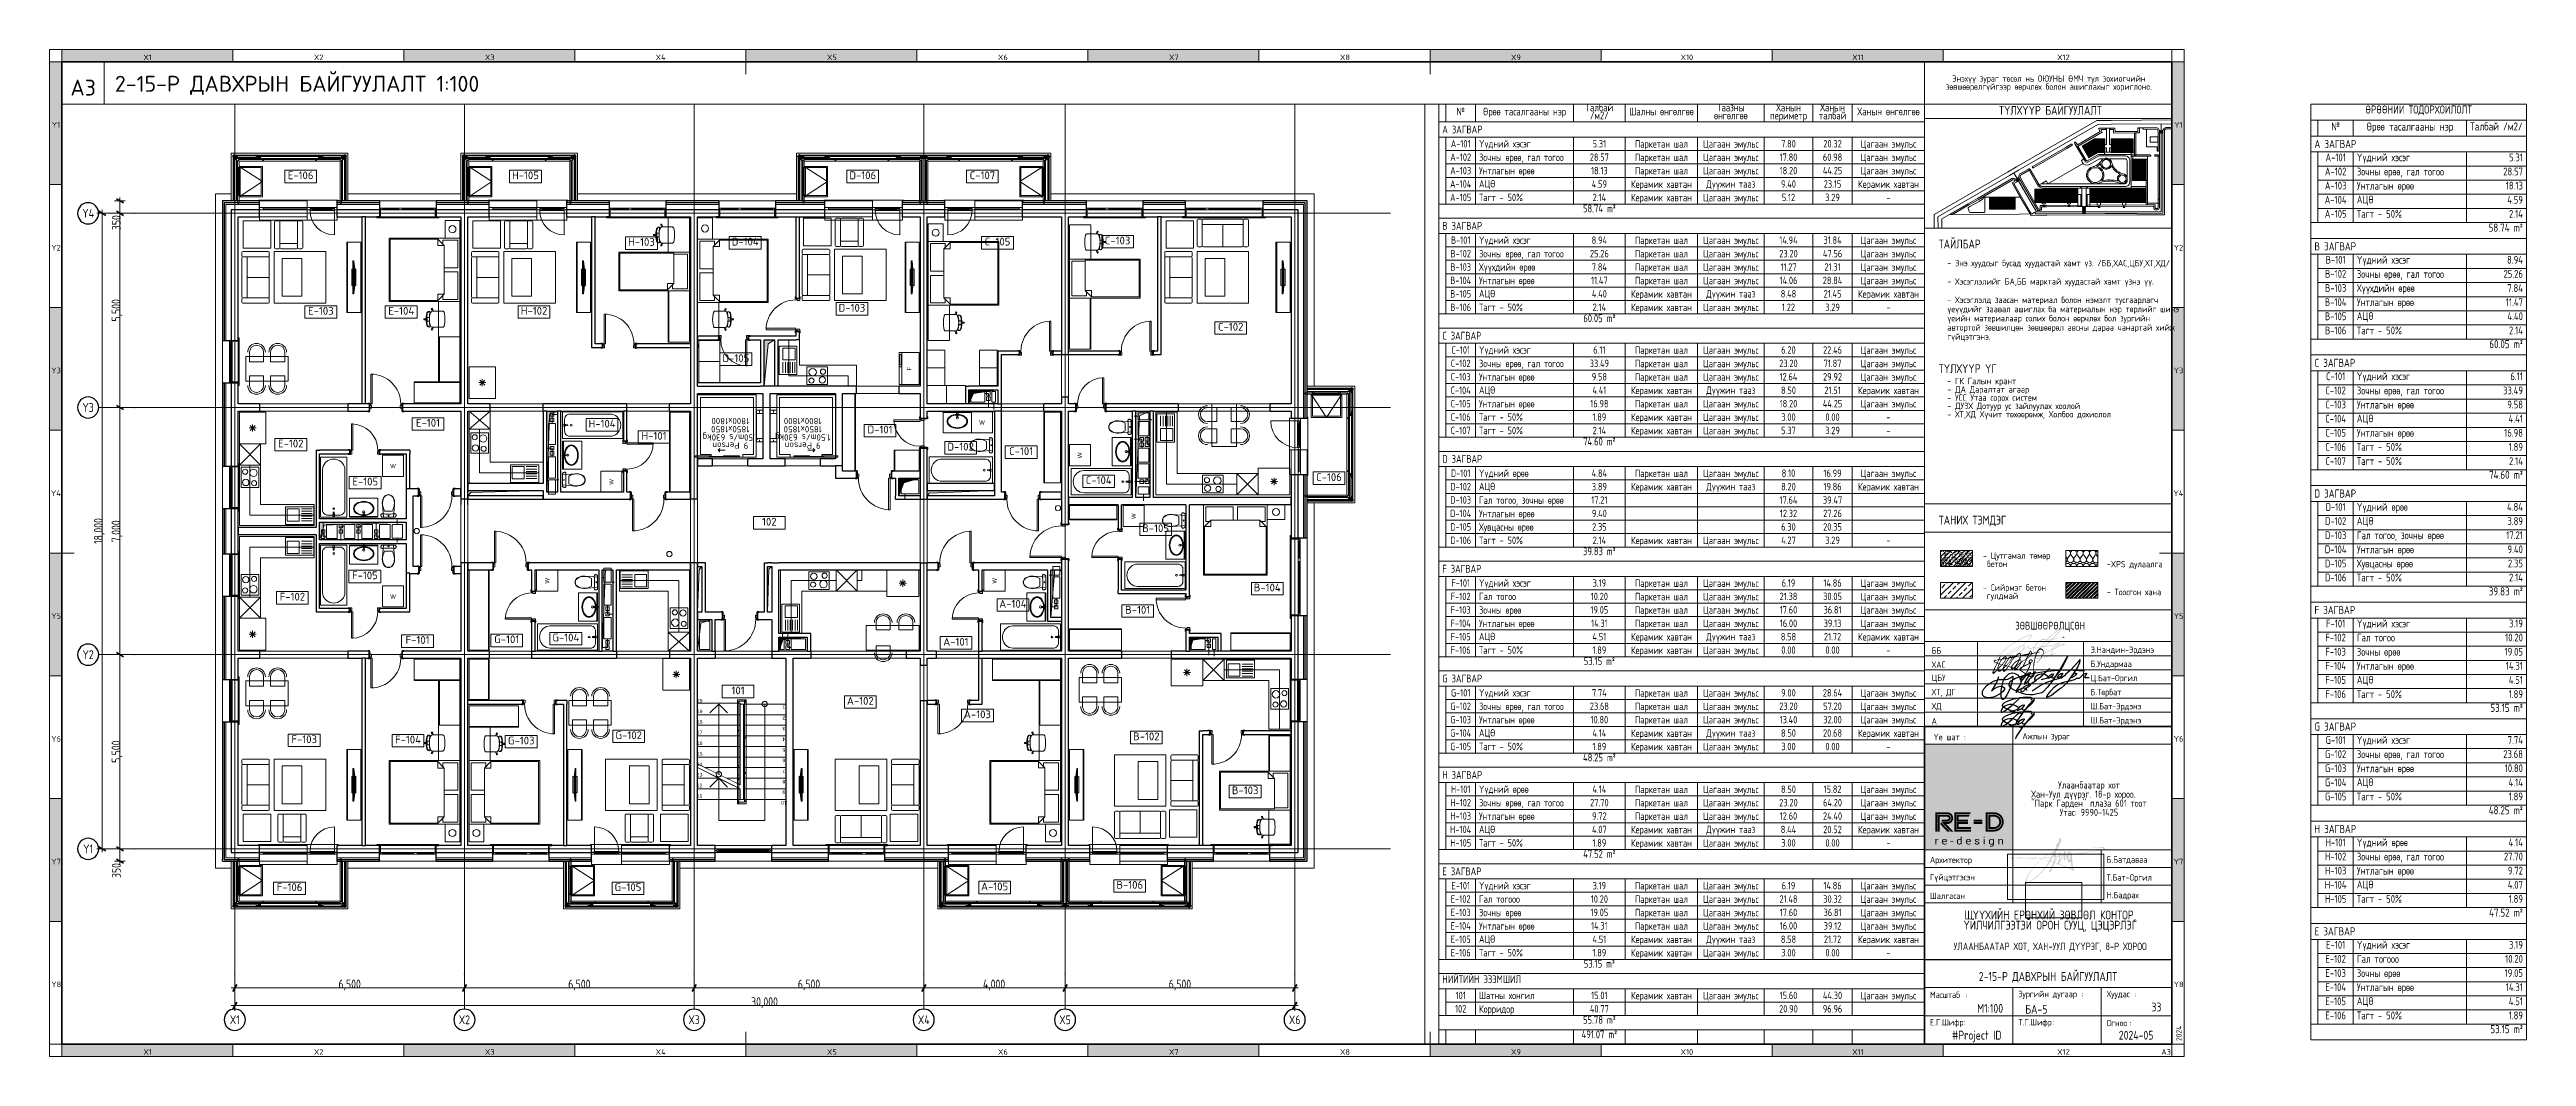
# Paper-space layout 'БА-5 2-15-Р ДАВХРЫН БАЙГУУЛАЛТ' of a CAD drawing. Header units: millimetres. Extents: x 20 to 721, y 6 to 291.
# The model-space entities are those that its viewports show. They can reach past a viewport. Long polylines and large blocks are cut down to what shows.
import ezdxf
from ezdxf.enums import TextEntityAlignment as Align
from ezdxf.xclip import XClip

# ---------------------------------------------------------------- set-up
doc = ezdxf.new("R2010")
doc.units = ezdxf.units.MM
doc.header["$MEASUREMENT"] = 0
doc.header["$XCLIPFRAME"] = 0
doc.set_wipeout_variables(frame=1)
for name, pattern in [('Dashed', [423.333333, 211.666667, -211.666667]), ('Double Dashed', [1093.611073, 529.166651, -211.666656, 141.111112, -211.666656]), ('Hidden Line', [317.5, 211.666667, -105.833333]), ('Small Dashed', [282.222222, 141.111111, -141.111111]), ('STYLE_01', [0.416641, 0.208282, -0.208359]), ('Wipeout_Contour', [1000, 0, -1000])]:
    doc.linetypes.add(name, pattern=pattern)
for name, color, linetype in [('Archicad Doors', 7, 'Continuous'), ('Archicad Windows', 7, 'Continuous'), ('Archicad Zone Stamps', 7, 'Continuous'), ('CONCEPT_БА-51 (9)_3_Drawing & Figure', 7, 'Continuous'), ('Dimensioning - General', 7, 'Continuous'), ('Drawing & Figure', 7, 'Continuous'), ('Finish - Ceiling', 7, 'Continuous'), ('Finish - Wall', 7, 'Continuous'), ('Interior - Equipment', 7, 'Continuous'), ('Interior - Furniture', 7, 'Continuous'), ('Interior - Stair & Railing', 7, 'Continuous'), ('Model Unit - Zone A', 7, 'Continuous'), ('RENDER_REAL (5)_3_00 ET', 7, 'Continuous'), ('RENDER_REAL (5)_3_Drawing & Figure', 7, 'Continuous'), ('Structural - Bearing', 7, 'Continuous'), ('Structural - Grid', 7, 'Continuous'), ('Structural - Stair & Railing', 7, 'Continuous')]:
    doc.layers.add(name, color=color, linetype=linetype)
doc.layers.add('NonPlottable_Drawing & Figure', color=7, linetype='Continuous', plot=False)
doc.styles.add('GENERATED_STYLE_1', font='arial.ttf')
doc.styles.add('GENERATED_STYLE_2', font='')
doc.styles.add('GENERATED_STYLE_3', font='', dxfattribs={"width": 0.8})
doc.styles.add('GENERATED_STYLE_5', font='', dxfattribs={"width": 0.8})
doc.styles.get('GENERATED_STYLE_2').set_extended_font_data('ISOCPEUR MON')
doc.styles.get('GENERATED_STYLE_3').set_extended_font_data('ISOCPEUR MON')
doc.styles.get('GENERATED_STYLE_5').set_extended_font_data('ISOCPEUR MON', bold=True)
doc.dimstyles.new('GENERATED_STYLE__2', dxfattribs={"dimtxt": 250, "dimasz": 152, "dimexe": 0.18, "dimexo": 0.0625, "dimgap": 0, "dimtad": 1, "dimdec": 0, "dimzin": 0, "dimdsep": 46, "dimtxsty": 'GENERATED_STYLE_3', "dimblk": 'ARROWHEAD_2', "dimblk1": 'ARROWHEAD_2', "dimblk2": 'ARROWHEAD_2', "dimcen": 0.09, "dimse1": 1, "dimse2": 1, "dimclrd": 13, "dimclre": 13, "dimclrt": 13, "dimadec": 0, "dimazin": 0, "dimtfac": 1, "dimtdec": 4, "dimtmove": 0, "dimatfit": 3, "dimfxl": 1, "dimtolj": 1, "dimtzin": 0, "dimarcsym": 0})
picture_1 = doc.add_image_def('image2.jpg', size_in_pixel=(269, 574))
picture_2 = doc.add_image_def('image1.png', size_in_pixel=(6400, 8533))

psp = doc.layouts.new('БА-5 2-15-Р ДАВХРЫН БАЙГУУЛАЛТ')

# ---------------------------------------------------------------- texts
at = {"layer": 'Drawing & Figure', "color": 7, "linetype": 'Continuous', "lineweight": 35}
for s, insert, char_height, attachment_point, style in [('\\A1;{\\pql;\\fISOCPEUR MON|b0|i0|c0|p0;\\W1.000000;X1}', (46.45, 288.08), 1.6, 7, 'GENERATED_STYLE_2'), ('\\A1;{\\pql;\\fISOCPEUR MON|b0|i0|c0|p0;\\W1.000000;X2}', (94.7, 288.08), 1.6, 7, 'GENERATED_STYLE_2'), ('\\A1;{\\pql;\\fISOCPEUR MON|b0|i0|c0|p0;\\W1.000000;X3}', (143.1, 288.08), 1.6, 7, 'GENERATED_STYLE_2'), ('\\A1;{\\pql;\\fISOCPEUR MON|b0|i0|c0|p0;\\W1.000000;X4}', (191.42, 288.08), 1.6, 7, 'GENERATED_STYLE_2'), ('\\A1;{\\pql;\\fISOCPEUR MON|b0|i0|c0|p0;\\W1.000000;X5}', (239.91, 288.08), 1.6, 7, 'GENERATED_STYLE_2'), ('\\A1;{\\pql;\\fISOCPEUR MON|b0|i0|c0|p0;\\W1.000000;X6}', (288.31, 288.08), 1.6, 7, 'GENERATED_STYLE_2'), ('\\A1;{\\pql;\\fISOCPEUR MON|b0|i0|c0|p0;\\W1.000000;X7}', (336.71, 288.08), 1.6, 7, 'GENERATED_STYLE_2'), ('\\A1;{\\pql;\\fISOCPEUR MON|b0|i0|c0|p0;\\W1.000000;X8}', (385.12, 288.08), 1.6, 7, 'GENERATED_STYLE_2'), ('\\A1;{\\pql;\\fISOCPEUR MON|b0|i0|c0|p0;\\W1.000000;X9}', (433.52, 288.08), 1.6, 7, 'GENERATED_STYLE_2'), ('\\A1;{\\pql;\\fISOCPEUR MON|b0|i0|c0|p0;\\W1.000000;X10}', (481.52, 288.08), 1.6, 7, 'GENERATED_STYLE_2'), ('\\A1;{\\pql;\\fISOCPEUR MON|b0|i0|c0|p0;\\W1.000000;X11}', (530.09, 288.08), 1.6, 7, 'GENERATED_STYLE_2'), ('\\A1;{\\pql;\\fISOCPEUR MON|b0|i0|c0|p0;\\W1.000000;X12}', (588.1, 288.08), 1.6, 7, 'GENERATED_STYLE_2'), ('\\A1;{\\pql;\\fISOCPEUR MON|b0|i0|c0|p0;\\W1.000000;A3}', (25.78, 278.04), 4.5, 7, 'GENERATED_STYLE_2'), ('\\A1;{\\pql;\\fISOCPEUR MON|b0|i0|c0|p0;\\W1.000000;2-15-Р ДАВХРЫН БАЙГУУЛАЛТ\\fISOCPEUR MON|b0|i0|c0|p0;\\W1.000000; \\fISOCPEUR MON|b0|i0|c0|p0;\\W1.000000;1:100}', (38.37, 278.22), 4.5, 7, 'GENERATED_STYLE_2'), ('\\A1;{\\pqc;\\fISOCPEUR MON|b0|i0|c0|p0;\\W0.800000;ТҮЛХҮҮР БАЙГУУЛАЛТ}', (586.19, 272.6), 2.5, 8, 'GENERATED_STYLE_3'), ('\\A1;{\\pql;\\fISOCPEUR MON|b0|i0|c0|p0;\\W1.000000;Y1}', (20.5, 268.94), 1.6, 7, 'GENERATED_STYLE_2'), ('\\A1;{\\pql;\\fISOCPEUR MON|b0|i0|c0|p0;\\W1.000000;Y1}', (621.23, 268.94), 1.6, 7, 'GENERATED_STYLE_2'), ('\\A1;{\\pql;\\fISOCPEUR MON|b0|i0|c0|p0;\\W1.000000;Y2}', (20.34, 234.17), 1.6, 7, 'GENERATED_STYLE_2'), ('\\A1;{\\pql;\\fISOCPEUR MON|b0|i0|c0|p0;\\W1.000000;Y2}', (621.07, 234.17), 1.6, 7, 'GENERATED_STYLE_2'), ('\\A1;{\\pql;\\fISOCPEUR MON|b0|i0|c0|p0;\\W1.000000;Y3}', (20.34, 199.4), 1.6, 7, 'GENERATED_STYLE_2'), ('\\A1;{\\pql;\\fISOCPEUR MON|b0|i0|c0|p0;\\W1.000000;Y3}', (621.07, 199.4), 1.6, 7, 'GENERATED_STYLE_2'), ('\\A1;{\\pql;\\fISOCPEUR MON|b0|i0|c0|p0;\\W1.000000;Y4}', (20.26, 164.62), 1.6, 7, 'GENERATED_STYLE_2'), ('\\A1;{\\pql;\\fISOCPEUR MON|b0|i0|c0|p0;\\W1.000000;Y4}', (620.99, 164.62), 1.6, 7, 'GENERATED_STYLE_2'), ('\\A1;{\\pql;\\fISOCPEUR MON|b0|i0|c0|p0;\\W1.000000;Y5}', (20.34, 129.85), 1.6, 7, 'GENERATED_STYLE_2'), ('\\A1;{\\pql;\\fISOCPEUR MON|b0|i0|c0|p0;\\W1.000000;Y5}', (621.07, 129.85), 1.6, 7, 'GENERATED_STYLE_2'), ('\\A1;{\\pql;\\fISOCPEUR MON|b0|i0|c0|p0;\\W1.000000;Y6}', (20.34, 95.07), 1.6, 7, 'GENERATED_STYLE_2'), ('\\A1;{\\pql;\\fISOCPEUR MON|b0|i0|c0|p0;\\W0.800000;Үе шат}', (553.1, 95.48), 1.8, 7, 'GENERATED_STYLE_3'), ('\\A1;{\\pql;\\fISOCPEUR MON|b0|i0|c0|p0;\\W0.800000;:}', (561.72, 95.48), 1.8, 7, 'GENERATED_STYLE_3'), ('\\A1;{\\pql;\\fISOCPEUR MON|b0|i0|c0|p0;\\W0.800000;Ажлын зураг}', (578.27, 95.21), 1.8, 7, 'GENERATED_STYLE_3'), ('\\A1;{\\pql;\\fISOCPEUR MON|b0|i0|c0|p0;\\W1.000000;Y6}', (621.07, 95.07), 1.6, 7, 'GENERATED_STYLE_2'), ('\\A1;{\\pql;\\fISOCPEUR MON|b0|i0|c0|p0;\\W1.000000;Y7}', (20.34, 60.3), 1.6, 7, 'GENERATED_STYLE_2'), ('\\A1;{\\pql;\\fISOCPEUR MON|b0|i0|c0|p0;\\W0.800000;Архитектор}', (552.09, 60.21), 1.8, 7, 'GENERATED_STYLE_3'), ('\\A1;{\\pql;\\fISOCPEUR MON|b0|i0|c0|p0;\\W0.800000;Гүйцэтгэсэн}', (552.09, 55.26), 1.8, 7, 'GENERATED_STYLE_3'), ('\\A1;{\\pql;\\fISOCPEUR MON|b0|i0|c0|p0;\\W0.800000;Т\\fISOCPEUR MON|b0|i0|c0|p0;\\W0.800000;.\\fISOCPEUR MON|b0|i0|c0|p0;\\W0.800000;Бат-Оргил}', (602.1, 55.23), 1.8, 7, 'GENERATED_STYLE_3'), ('\\A1;{\\pql;\\fISOCPEUR MON|b0|i0|c0|p0;\\W0.800000;Б.Батдаваа}', (602.1, 60.48), 1.8, 7, 'GENERATED_STYLE_3'), ('\\A1;{\\pql;\\fISOCPEUR MON|b0|i0|c0|p0;\\W1.000000;Y7}', (621.07, 60.3), 1.6, 7, 'GENERATED_STYLE_2'), ('\\A1;{\\pql;\\fISOCPEUR MON|b0|i0|c0|p0;\\W0.800000;Шалгасан}', (552.09, 50.48), 1.8, 7, 'GENERATED_STYLE_3'), ('\\A1;{\\pql;\\fISOCPEUR MON|b0|i0|c0|p0;\\W0.800000;Н\\fISOCPEUR MON|b0|i0|c0|p0;\\W0.800000;.\\fISOCPEUR MON|b0|i0|c0|p0;\\W0.800000;Бадрах}', (602.1, 50.23), 1.8, 7, 'GENERATED_STYLE_3'), ('\\A1;{\\pqc;\\fISOCPEUR MON|b0|i0|c0|p0;\\W0.800000;УЛААНБААТАР ХОТ, ХАН-УУЛ ДҮҮРЭГ, \\fISOCPEUR MON|b0|i0|c0|p0;\\W0.800000;8\\fISOCPEUR MON|b0|i0|c0|p0;\\W0.800000;-Р ХОРОО}', (586.14, 35.54), 2.1, 8, 'GENERATED_STYLE_3'), ('\\A1;{\\pqc;\\fISOCPEUR MON|b0|i0|c0|p0;\\W0.800000;2-15-Р ДАВХРЫН БАЙГУУЛАЛТ}', (585.52, 26.8), 2.5, 8, 'GENERATED_STYLE_3'), ('\\A1;{\\pql;\\fISOCPEUR MON|b0|i0|c0|p0;\\W1.000000;Y8}', (20.34, 25.53), 1.6, 7, 'GENERATED_STYLE_2'), ('\\A1;{\\pql;\\fISOCPEUR MON|b0|i0|c0|p0;\\W0.800000;Масштаб}', (552.09, 22.48), 1.8, 7, 'GENERATED_STYLE_3'), ('\\A1;{\\pql;\\fISOCPEUR MON|b0|i0|c0|p0;\\W0.800000;:}', (562.15, 22.48), 1.8, 7, 'GENERATED_STYLE_3'), ('\\A1;{\\pql;\\fISOCPEUR MON|b0|i0|c0|p0;\\W0.800000;Зургийн дугаар}', (577.1, 22.21), 1.8, 7, 'GENERATED_STYLE_3'), ('\\A1;{\\pql;\\fISOCPEUR MON|b0|i0|c0|p0;\\W0.800000;:}', (594.97, 22.75), 1.8, 7, 'GENERATED_STYLE_3'), ('\\A1;{\\pql;\\fISOCPEUR MON|b0|i0|c0|p0;\\W0.800000;Хуудас}', (602.1, 22.21), 1.8, 7, 'GENERATED_STYLE_3'), ('\\A1;{\\pql;\\fISOCPEUR MON|b0|i0|c0|p0;\\W0.800000;:}', (610, 22.75), 1.8, 7, 'GENERATED_STYLE_3'), ('\\A1;{\\pql;\\fISOCPEUR MON|b0|i0|c0|p0;\\W0.800000;33}', (614.79, 18.68), 2.5, 7, 'GENERATED_STYLE_3'), ('\\A1;{\\pql;\\fISOCPEUR MON|b0|i0|c0|p0;\\W1.000000;Y8}', (621.07, 25.53), 1.6, 7, 'GENERATED_STYLE_2'), ('\\A1;{\\pql;\\fISOCPEUR MON|b0|i0|c0|p0;\\W0.800000;Е.Г.Шифр}', (552.09, 14.21), 1.8, 7, 'GENERATED_STYLE_3'), ('\\A1;{\\pql;\\fISOCPEUR MON|b0|i0|c0|p0;\\W0.800000;:}', (561.62, 14.75), 1.8, 7, 'GENERATED_STYLE_3'), ('\\A1;{\\pql;\\fISOCPEUR MON|b0|i0|c0|p0;\\W0.800000;М\\fISOCPEUR MON|b0|i0|c0|p0;\\W0.800000;1:100}', (565.45, 18.27), 2.5, 7, 'GENERATED_STYLE_3'), ('\\A1;{\\pql;\\fISOCPEUR MON|b0|i0|c0|p0;\\W0.800000;Т.Г.Шифр}', (577.1, 14.21), 1.8, 7, 'GENERATED_STYLE_3'), ('\\A1;{\\pql;\\fISOCPEUR MON|b0|i0|c0|p0;\\W0.800000;:}', (586.8, 14.75), 1.8, 7, 'GENERATED_STYLE_3'), ('\\A1;{\\pql;\\fISOCPEUR MON|b0|i0|c0|p0;\\W0.800000;Огноо}', (602.1, 14.48), 1.8, 7, 'GENERATED_STYLE_3'), ('\\A1;{\\pql;\\fISOCPEUR MON|b0|i0|c0|p0;\\W0.800000;:}', (608.56, 14.48), 1.8, 7, 'GENERATED_STYLE_3'), ('\\A1;{\\pql;\\fISOCPEUR MON|b0|i0|c0|p0;\\W1.000000;X1}', (46.45, 6.39), 1.6, 7, 'GENERATED_STYLE_2'), ('\\A1;{\\pql;\\fISOCPEUR MON|b0|i0|c0|p0;\\W1.000000;X2}', (94.7, 6.39), 1.6, 7, 'GENERATED_STYLE_2'), ('\\A1;{\\pql;\\fISOCPEUR MON|b0|i0|c0|p0;\\W1.000000;X3}', (143.1, 6.39), 1.6, 7, 'GENERATED_STYLE_2'), ('\\A1;{\\pql;\\fISOCPEUR MON|b0|i0|c0|p0;\\W1.000000;X4}', (191.42, 6.39), 1.6, 7, 'GENERATED_STYLE_2'), ('\\A1;{\\pql;\\fISOCPEUR MON|b0|i0|c0|p0;\\W1.000000;X5}', (239.91, 6.39), 1.6, 7, 'GENERATED_STYLE_2'), ('\\A1;{\\pql;\\fISOCPEUR MON|b0|i0|c0|p0;\\W1.000000;X6}', (288.31, 6.39), 1.6, 7, 'GENERATED_STYLE_2'), ('\\A1;{\\pql;\\fISOCPEUR MON|b0|i0|c0|p0;\\W1.000000;X7}', (336.71, 6.39), 1.6, 7, 'GENERATED_STYLE_2'), ('\\A1;{\\pql;\\fISOCPEUR MON|b0|i0|c0|p0;\\W1.000000;X8}', (385.12, 6.39), 1.6, 7, 'GENERATED_STYLE_2'), ('\\A1;{\\pql;\\fISOCPEUR MON|b0|i0|c0|p0;\\W1.000000;X9}', (433.52, 6.39), 1.6, 7, 'GENERATED_STYLE_2'), ('\\A1;{\\pql;\\fISOCPEUR MON|b0|i0|c0|p0;\\W1.000000;X10}', (481.52, 6.39), 1.6, 7, 'GENERATED_STYLE_2'), ('\\A1;{\\pql;\\fISOCPEUR MON|b0|i0|c0|p0;\\W1.000000;X11}', (530.09, 6.39), 1.6, 7, 'GENERATED_STYLE_2'), ('\\A1;{\\pql;\\fISOCPEUR MON|b0|i0|c0|p0;\\W1.000000;X12}', (588.1, 6.39), 1.6, 7, 'GENERATED_STYLE_2'), ('\\A1;{\\pql;\\fISOCPEUR MON|b0|i0|c0|p0;\\W0.800000;2024-0\\fISOCPEUR MON|b0|i0|c0|p0;\\W0.800000;5}', (605.56, 10.68), 2.5, 7, 'GENERATED_STYLE_3'), ('\\A1;{\\pql;\\fISOCPEUR MON|b0|i0|c0|p0;\\W1.000000;A3}', (617.57, 6.39), 1.6, 7, 'GENERATED_STYLE_2')]:
    psp.add_mtext(s, dxfattribs=dict(at, insert=insert, char_height=char_height, attachment_point=attachment_point, style=style))
at = {"layer": 'Drawing & Figure', "color": 7, "linetype": 'Continuous', "lineweight": 13, "char_height": 1.8, "style": 'GENERATED_STYLE_3'}
for s, insert, attachment_point, line_spacing_factor in [('\\A1;{\\pqc;\\fISOCPEUR MON|b0|i0|c0|p0;\\W0.800000;Энэхүү зураг төсөл нь \\fISOCPEUR MON|b0|i0|c0|p0;\\W0.800000;ОЮУНЫ ӨМЧ тул зохиогчийн\\P\\pqc;\\fISOCPEUR MON|b0|i0|c0|p0;\\W0.800000;зөвшөөрөлгүйгээр өөрчлөх болон ашиглахыг хориглоно.}', (585.76, 281.45), 5, 0.763834), ('\\A1;{\\pql;\\fISOCPEUR MON|b0|i0|c0|p0;\\W0.800000;- ГК \\fISOCPEUR MON|b0|i0|c0|p0;\\H1.012755x;\\W0.800000;Галын кран\\fISOCPEUR MON|b0|i0|c0|p0;\\H0.987406x;\\W0.800000;т\\P\\pql;\\fISOCPEUR MON|b0|i0|c0|p0;\\H1.012755x;\\W0.800000;- ДА Даралтат агаар\\P\\pql;\\fISOCPEUR MON|b0|i0|c0|p0;\\H0.987406x;\\W0.800000;- \\fISOCPEUR MON|b0|i0|c0|p0;\\H1.012755x;\\W0.800000;УСС Утаа сорох систем\\P\\pql;\\fISOCPEUR MON|b0|i0|c0|p0;\\W0.800000;- ДУЗХ Дотуур ус зайлуулах хоолой\\P\\pql;\\fISOCPEUR MON|b0|i0|c0|p0;\\H0.987406x;\\W0.800000;- \\fISOCPEUR MON|b0|i0|c0|p0;\\H1.012755x;\\W0.800000;ХТ,ХД Хүчит төхөөрөмж, Холбоо дохиолол}', (557.01, 186.34), 7, 0.773519), ('\\A1;{\\pql;\\fISOCPEUR MON|b0|i0|c0|p0;\\W0.800000;- Сийрмэг бетон\\P\\pql;\\fISOCPEUR MON|b0|i0|c0|p0;\\H1.013321x;\\W0.800000; гулдмай}', (567.11, 134.97), 7, 0.775701)]:
    psp.add_mtext(s, dxfattribs=dict(at, insert=insert, attachment_point=attachment_point, line_spacing_factor=line_spacing_factor))
at = {"layer": 'Drawing & Figure', "color": 7, "linetype": 'Continuous', "lineweight": 13, "style": 'GENERATED_STYLE_3'}
for s, insert, char_height, attachment_point in [('\\A1;{\\pql;\\fISOCPEUR MON|b0|i0|c0|p0;\\W0.800000;ТАЙЛБАР}', (554.58, 234.75), 2.5, 7), ('\\A1;{\\pql;\\fISOCPEUR MON|b0|i0|c0|p0;\\W0.800000;ТҮЛХҮҮР ҮГ}', (554.58, 199.47), 2.5, 7), ('\\A1;{\\pql;\\fISOCPEUR MON|b0|i0|c0|p0;\\W0.800000;ТАНИХ ТЭМДЭГ}', (554.58, 156.05), 2.5, 7), ('\\A1;{\\pql;\\fISOCPEUR MON|b0|i0|c0|p0;\\W0.800000;- \\fISOCPEUR MON|b0|i0|c0|p0;\\W0.800000;Тоосгон хана}', (602.15, 136.55), 1.8, 7), ('\\A1;{\\pql;\\fISOCPEUR MON|b0|i0|c0|p0;\\W0.800000;ЗӨВШӨӨРӨЛЦСӨН}', (576.27, 126.22), 2.2, 7), ('\\A1;{\\pql;\\fISOCPEUR MON|b0|i0|c0|p0;\\W0.800000;ББ}', (552.58, 119.98), 1.8, 7), ('\\A1;{\\pql;\\fISOCPEUR MON|b0|i0|c0|p0;\\W0.800000;Э.Нандин-Эрдэнэ}', (597.58, 119.71), 1.8, 7), ('\\A1;{\\pql;\\fISOCPEUR MON|b0|i0|c0|p0;\\W0.800000;ХАС}', (552.58, 115.98), 1.8, 7), ('\\A1;{\\pql;\\fISOCPEUR MON|b0|i0|c0|p0;\\W0.800000;ЦБУ}', (552.58, 111.8), 1.8, 7), ('\\A1;{\\pql;\\fISOCPEUR MON|b0|i0|c0|p0;\\W0.800000;Б.Ундармаа}', (597.58, 115.71), 1.8, 7), ('\\A1;{\\pql;\\fISOCPEUR MON|b0|i0|c0|p0;\\W0.800000;Ц.Бат-Оргил}', (597.58, 111.71), 1.8, 7), ('\\A1;{\\pql;\\fISOCPEUR MON|b0|i0|c0|p0;\\W0.800000;ХТ, ДГ}', (552.58, 107.8), 1.8, 7), ('\\A1;{\\pql;\\fISOCPEUR MON|b0|i0|c0|p0;\\W0.800000;ХД}', (552.58, 103.85), 1.8, 7), ('\\A1;{\\pql;\\fISOCPEUR MON|b0|i0|c0|p0;\\W0.800000;Б.Т\\fISOCPEUR MON|b0|i0|c0|p0;\\W0.800000;өрбат}', (597.58, 107.73), 1.8, 7), ('\\A1;{\\pql;\\fISOCPEUR MON|b0|i0|c0|p0;\\W0.800000;Ш.Бат-Эрдэнэ}', (597.58, 103.73), 1.8, 7), ('\\A1;{\\pql;\\fISOCPEUR MON|b0|i0|c0|p0;\\W0.800000;A}', (552.58, 99.98), 1.8, 7), ('\\A1;{\\pql;\\fISOCPEUR MON|b0|i0|c0|p0;\\W0.800000;Ш.Бат-Эрдэнэ}', (597.58, 99.73), 1.8, 7), ('\\A1;{\\pqr;\\fISOCPEUR MON|b0|i0|c0|p0;\\W0.800000;БА-5}', (585.34, 18.03), 2.5, 9), ('\\A1;{\\pql;\\fISOCPEUR MON|b0|i0|c0|p0;\\W0.800000;#Project ID}', (558.33, 9.93), 2.5, 7)]:
    psp.add_mtext(s, dxfattribs=dict(at, insert=insert, char_height=char_height, attachment_point=attachment_point))
at = {"layer": 'Drawing & Figure', "color": 7, "linetype": 'Continuous', "lineweight": 13, "insert": (557.01, 208.32), "char_height": 1.8, "width": 57.6276, "attachment_point": 7, "line_spacing_factor": 0.868604, "style": 'GENERATED_STYLE_3'}
psp.add_mtext('\\A1;{\\pql;\\fISOCPEUR MON|b0|i0|c0|p0;\\W0.800000;- Энэ хуудсыг бусад хуудастай хамт үз.\\fISOCPEUR MON|b0|i0|c0|p0;\\W0.800000; \\fISOCPEUR MON|b0|i0|c0|p0;\\W0.800000;/ББ,ХАС,ЦБУ,ХТ,ХД/\\P\\pql;\\fISOCPEUR MON|b0|i0|c0|p0;\\W0.800000;\\P\\pql;\\fISOCPEUR MON|b0|i0|c0|p0;\\W0.800000;- Хэсэглэлийг БА,ББ марктай хуудастай хамт үзнэ үү.\\P\\pql;\\fISOCPEUR MON|b0|i0|c0|p0;\\W0.800000;\\P\\pql;\\fISOCPEUR MON|b0|i0|c0|p0;\\W0.800000;- Хэсэглэлд заасан материал болон нэмэлт тусгаарлагч үеүүдийг заавал ашиглах ба \\fISOCPEUR MON|b0|i0|c0|p0;\\W0.800000;материалын нэр төрлийг шинэ үеийн материалаар солих болон өөрчлөх бол зургийн автортой зөвшилцөн зөвшөөрөл авсны дараа чанартай хийж гүйцэтгэнэ.}', dxfattribs=at)
at = {"layer": 'Drawing & Figure', "color": 7, "linetype": 'Continuous', "lineweight": 35, "attachment_point": 8, "style": 'GENERATED_STYLE_3'}
for s, insert, char_height, line_spacing_factor in [('\\A1;{\\pqc;\\fISOCPEUR MON|b0|i0|c0|p0;\\W0.800000;Улаанбаатар хот\\P\\pql;\\fISOCPEUR MON|b0|i0|c0|p0;\\W0.800000;Хан-Уул дүүрэг. 18-р хороо.\\P\\pql;\\fISOCPEUR MON|b0|i0|c0|p0;\\W0.800000;"Парк Гарден" плаза 601 тоот\\P\\pqc;\\fISOCPEUR MON|b0|i0|c0|p0;\\W0.800000;Утас: 9990\\fISOCPEUR MON|b0|i0|c0|p0;\\W0.800000;-\\fISOCPEUR MON|b0|i0|c0|p0;\\W0.800000;1425}', (597.1, 74.05), 2, 0.774194), ('\\A1;{\\pqc;\\fISOCPEUR MON|b0|i0|c0|p0;\\W0.800000;ШҮҮХИЙН ЕРӨНХИЙ ЗӨВЛӨЛ КОНТОР, \\P\\pqc;\\fISOCPEUR MON|b0|i0|c0|p0;\\W0.800000;ҮЙЛЧИЛГЭЭТЭЙ ОРОН СУУЦ, ЦЭЦЭРЛЭГ}', (586.14, 41.18), 2.5, 0.690201)]:
    psp.add_mtext(s, dxfattribs=dict(at, insert=insert, char_height=char_height, line_spacing_factor=line_spacing_factor))
at = {"layer": 'Drawing & Figure', "color": 7, "linetype": 'Continuous', "lineweight": 35, "insert": (623.38, 10.28), "char_height": 1.6, "attachment_point": 7, "rotation": 90, "style": 'GENERATED_STYLE_3'}
psp.add_mtext('\\A1;{\\pql;\\fISOCPEUR MON|b0|i0|c0|p0;\\W0.800000;202\\fISOCPEUR MON|b0|i0|c0|p0;\\W0.800000;4}', dxfattribs=at)

msp = doc.modelspace()

# ---------------------------------------------------------------- texts
at = {"layer": 'Drawing & Figure', "color": 253, "linetype": 'Continuous', "lineweight": 13, "char_height": 180, "attachment_point": 8, "line_spacing_factor": 0.774194, "style": 'GENERATED_STYLE_2'}
for insert in [(670936.3, 84438.4), (672986.3, 84438.4)]:
    msp.add_mtext('\\A1;{\\pqc;\\fISOCPEUR MON|b0|i0|c0|p0;\\W1.000000;9 Person\\P\\pqc;\\fISOCPEUR MON|b0|i0|c0|p0;\\W1.000000;1.50m/s 630kg\\P\\pqc;\\fISOCPEUR MON|b0|i0|c0|p0;\\W1.000000;1850x1850\\P\\pqc;\\fISOCPEUR MON|b0|i0|c0|p0;\\W1.000000;1800x1800}', dxfattribs=dict(at, insert=insert))

# ---------------------------------------------------------------- blocks, each defined once
blk = doc.blocks.new('*X767')
at = {"layer": 'Drawing & Figure', "color": 7, "linetype": 'Continuous', "lineweight": 9}
for p, q in [((590.8, 147.17), (590.58, 147.46)), ((591.16, 147.17), (591.7, 147.89)), ((592.6, 147.17), (592.06, 147.89)), ((592.96, 147.17), (593.5, 147.89)), ((594.4, 147.17), (593.86, 147.89)), ((594.76, 147.17), (595.3, 147.89)), ((596.2, 147.17), (595.66, 147.89)), ((596.56, 147.17), (597.1, 147.89)), ((598, 147.17), (597.46, 147.89)), ((598.36, 147.17), (598.9, 147.89)), ((599.58, 147.46), (599.26, 147.89))]:
    blk.add_line(p, q, dxfattribs=at)
for centre, start, end in [((590.98, 148.43), 323.1301, 57.37148), ((592.78, 148.43), 122.62852, 216.8699), ((592.78, 148.43), 323.1301, 57.37148), ((594.58, 148.43), 122.62852, 216.8699), ((594.58, 148.43), 323.1301, 57.37148), ((596.38, 148.43), 122.62852, 216.8699), ((596.38, 148.43), 323.1301, 57.37148), ((598.18, 148.43), 122.62852, 216.8699), ((598.18, 148.43), 323.1301, 57.37148), ((599.98, 148.43), 122.62852, 216.8699), ((590.08, 146.63), 303.76348, 36.8699), ((590.98, 144.65), 90, 116.37435), ((591.88, 146.63), 143.1301, 36.8699), ((590.98, 144.65), 2.41769, 90), ((592.78, 144.65), 90, 177.58231), ((593.68, 146.63), 143.1301, 36.8699), ((592.78, 144.65), 2.41769, 90), ((594.58, 144.65), 90, 177.58231), ((595.48, 146.63), 143.1301, 36.8699), ((594.58, 144.65), 2.41769, 90), ((596.38, 144.65), 90, 177.58231), ((597.28, 146.63), 143.1301, 36.8699), ((596.38, 144.65), 2.41769, 90), ((598.18, 144.65), 90, 177.58231), ((599.08, 146.63), 143.1301, 303.76348), ((598.18, 144.65), 2.41769, 90), ((599.98, 144.65), 116.37435, 177.58231)]:
    blk.add_arc(centre, 0.9, start, end, dxfattribs=at)
blk = doc.blocks.new('*X768')
at = {"layer": 'Drawing & Figure', "color": 7, "linetype": 'Continuous', "lineweight": 9}
for p, q in [((555.1, 147.45), (556.84, 149.19)), ((555.1, 148.7), (555.59, 149.19)), ((555.1, 149.02), (555.21, 148.82)), ((555.21, 148.82), (555.1, 148.82)), ((555.1, 144.95), (557.57, 147.41)), ((555.1, 146.2), (556.32, 147.41)), ((556.09, 144.69), (558.82, 147.41)), ((556.32, 147.41), (556.17, 147.15)), ((556.32, 147.41), (558.09, 149.19)), ((556.47, 147.15), (556.32, 147.41)), ((557.41, 148.82), (557.57, 149.08)), ((557.71, 148.82), (557.41, 148.82)), ((557.57, 149.08), (557.71, 148.82)), ((557.57, 147.41), (558.82, 148.66)), ((558.82, 147.15), (558.97, 147.41)), ((558.97, 148.66), (559.49, 149.19)), ((558.97, 147.41), (560.74, 149.19)), ((558.97, 146.16), (560.22, 147.41)), ((558.97, 144.91), (561.47, 147.41)), ((559.12, 147.15), (558.97, 147.41)), ((559.99, 144.69), (562.72, 147.41)), ((560.07, 148.82), (560.22, 149.08)), ((560.37, 148.82), (560.07, 148.82)), ((560.22, 147.41), (561.99, 149.19)), ((560.22, 149.08), (560.37, 148.82)), ((561.24, 144.69), (563.97, 147.41)), ((561.47, 147.41), (561.32, 147.15)), ((561.47, 147.41), (563.24, 149.19)), ((561.62, 147.15), (561.47, 147.41)), ((562.57, 148.82), (562.72, 149.08)), ((562.87, 148.82), (562.57, 148.82)), ((562.72, 149.08), (562.87, 148.82)), ((562.72, 147.41), (564.1, 148.8)), ((563.97, 147.41), (563.82, 147.15)), ((563.97, 147.41), (564.1, 147.55)), ((564.1, 147.18), (563.97, 147.41)), ((555.1, 145.68), (555.21, 145.49)), ((555.21, 145.49), (555.1, 145.49)), ((556.17, 147.15), (556.47, 147.15)), ((557.34, 144.69), (558.82, 146.16)), ((557.41, 145.49), (557.57, 145.75)), ((557.71, 145.49), (557.41, 145.49)), ((557.57, 145.75), (557.71, 145.49)), ((558.59, 144.69), (558.82, 144.91)), ((558.97, 147.15), (558.82, 147.15)), ((558.97, 147.15), (559.12, 147.15)), ((560.07, 145.49), (560.22, 145.75)), ((560.37, 145.49), (560.07, 145.49)), ((560.22, 145.75), (560.37, 145.49)), ((561.32, 147.15), (561.62, 147.15)), ((562.49, 144.69), (564.1, 146.3)), ((562.57, 145.49), (562.72, 145.75)), ((562.87, 145.49), (562.57, 145.49)), ((562.72, 145.75), (562.87, 145.49)), ((563.74, 144.69), (564.1, 145.05)), ((563.82, 147.15), (564.1, 147.15))]:
    blk.add_line(p, q, dxfattribs=at)
for p in [(555.45, 147.81), (555.71, 147.89), (555.9, 149.01), (556.35, 147.87), (556.37, 148.27), (556.44, 148.16), (556.92, 148.41), (557.09, 148.98), (557.26, 148.43), (557.98, 148.02), (558.1, 148.91), (558.11, 148.73), (558.51, 147.65), (558.82, 147.41), (558.82, 147.41), (558.82, 147.41), (558.97, 147.41), (558.97, 147.41), (558.97, 147.41), (559.18, 148.59), (559.23, 148.12), (559.64, 148.95), (560.13, 148.46), (560.43, 149.01), (560.53, 147.54), (560.54, 148.21), (560.87, 148.59), (561.05, 147.61), (561.48, 148.07), (561.73, 149), (561.92, 147.56), (562.07, 148.35), (562.16, 149.14), (562.3, 148.47), (562.56, 147.93), (562.59, 149.15), (562.87, 148.41), (562.98, 149.12), (563.14, 148.91), (563.45, 148.37), (563.73, 147.88), (555.15, 145.68), (555.35, 146.35), (555.35, 145.97), (555.37, 147.17), (555.39, 144.79), (555.49, 144.95), (555.52, 146.68), (555.6, 145.7), (555.73, 146.27), (555.89, 145.06), (555.96, 146.54), (556.02, 145.49), (556.08, 146.55), (556.33, 146.81), (556.37, 144.71), (556.5, 145.78), (556.6, 145.53), (556.66, 145.04), (556.79, 144.73), (556.88, 146.23), (556.89, 147.15), (556.91, 146.54), (557.11, 144.72), (557.11, 144.72), (557.18, 145.46), (557.52, 145.21), (557.59, 145.12), (557.61, 147.16), (557.63, 146.54), (557.83, 146.08), (557.85, 145.58), (557.99, 146.45), (558.05, 144.76), (558.13, 146.67), (558.23, 145.35), (558.24, 145.23), (558.34, 145.79), (558.36, 147.2), (558.37, 145.24), (558.58, 146.54), (559.22, 146.64), (559.25, 145.77), (559.36, 147.1), (559.38, 145.36), (559.52, 145.98), (559.58, 144.92), (559.68, 146.69), (559.81, 146.28), (559.89, 147.08), (559.92, 145.55), (559.99, 145.07), (560.11, 146.14), (560.28, 146.67), (560.52, 146), (560.59, 145.61), (560.75, 147.03), (560.78, 146.77), (560.79, 146.54), (560.8, 145.04), (561.04, 145.99), (561.09, 145.13), (561.11, 146.32), (561.27, 145.58), (561.32, 146.66), (561.42, 147.03), (561.46, 144.9), (561.47, 144.79), (561.56, 146.51), (561.56, 145.09), (561.69, 145.96), (561.82, 145.82), (561.93, 145.1), (562.01, 146.54), (562.02, 147.03), (562.2, 144.75), (562.22, 146.22), (562.23, 145.15), (562.35, 146.83), (562.47, 146.48), (562.51, 145.46), (562.51, 144.72), (562.63, 145.76), (562.65, 145.92), (562.7, 145.14), (562.76, 146.17), (562.81, 146.03), (562.98, 147.04), (563.05, 146.64), (563.21, 145.08), (563.3, 146.15), (563.39, 147.21), (563.43, 145.62), (563.48, 144.89), (563.55, 145.34), (563.64, 146.43), (563.88, 146.73), (563.93, 146.35), (563.95, 145.95)]:
    blk.add_point(p, dxfattribs=at)
blk = doc.blocks.new('Drawing_4_4', base_point=(413.08, 280.59))
at = {"color": 7, "linetype": 'Continuous', "lineweight": 13}
for p, q in [((413.08, 275.59), (550.57, 275.59)), ((413.08, 270.6), (413.08, 275.59)), ((415.08, 270.6), (415.08, 275.59)), ((423.47, 270.6), (423.47, 275.59)), ((451.19, 270.6), (451.19, 275.59)), ((465.86, 270.6), (465.86, 275.59)), ((486.31, 270.6), (486.31, 275.59)), ((505.17, 270.6), (505.17, 275.59)), ((518.94, 270.6), (518.94, 275.59)), ((530.13, 270.6), (530.13, 275.59)), ((550.57, 270.6), (550.57, 275.59)), ((413.08, 270.6), (415.08, 270.6)), ((413.08, 266.3), (413.08, 270.6)), ((415.08, 270.6), (423.47, 270.6)), ((423.47, 270.6), (451.19, 270.6)), ((451.19, 270.6), (465.86, 270.6)), ((465.86, 270.6), (486.31, 270.6)), ((486.31, 270.6), (505.17, 270.6)), ((505.17, 270.6), (518.94, 270.6)), ((518.94, 270.6), (530.13, 270.6)), ((530.13, 270.6), (550.57, 270.6)), ((550.57, 266.3), (550.57, 270.6)), ((413.08, 266.3), (550.57, 266.3)), ((413.08, 262.5), (413.08, 266.3)), ((413.08, 258.7), (413.08, 262.5)), ((415.08, 262.5), (415.08, 266.3)), ((415.08, 262.5), (423.47, 262.5)), ((415.08, 258.7), (415.08, 262.5)), ((423.47, 262.5), (423.47, 266.3)), ((423.47, 262.5), (451.19, 262.5)), ((423.47, 258.7), (423.47, 262.5)), ((451.19, 262.5), (451.19, 266.3)), ((451.19, 262.5), (465.86, 262.5)), ((451.19, 258.7), (451.19, 262.5)), ((465.86, 262.5), (465.86, 266.3)), ((465.86, 262.5), (486.31, 262.5)), ((465.86, 258.7), (465.86, 262.5)), ((486.31, 262.5), (486.31, 266.3)), ((486.31, 262.5), (505.17, 262.5)), ((486.31, 258.7), (486.31, 262.5)), ((505.17, 262.5), (505.17, 266.3)), ((505.17, 262.5), (518.94, 262.5)), ((505.17, 258.7), (505.17, 262.5)), ((518.94, 262.5), (518.94, 266.3)), ((518.94, 262.5), (530.13, 262.5)), ((518.94, 258.7), (518.94, 262.5)), ((530.13, 262.5), (530.13, 266.3)), ((530.13, 262.5), (550.57, 262.5)), ((530.13, 258.7), (530.13, 262.5)), ((550.57, 262.5), (550.57, 266.3)), ((550.57, 258.7), (550.57, 262.5)), ((413.08, 254.89), (413.08, 258.7)), ((413.08, 251.09), (413.08, 254.89)), ((415.08, 258.7), (423.47, 258.7)), ((415.08, 254.89), (415.08, 258.7)), ((415.08, 254.89), (423.47, 254.89)), ((415.08, 251.09), (415.08, 254.89)), ((423.47, 258.7), (451.19, 258.7)), ((423.47, 254.89), (423.47, 258.7)), ((423.47, 254.89), (451.19, 254.89)), ((423.47, 251.09), (423.47, 254.89)), ((451.19, 258.7), (465.86, 258.7)), ((451.19, 254.89), (451.19, 258.7)), ((451.19, 254.89), (465.86, 254.89)), ((451.19, 251.09), (451.19, 254.89)), ((465.86, 258.7), (486.31, 258.7)), ((465.86, 254.89), (465.86, 258.7)), ((465.86, 254.89), (486.31, 254.89)), ((465.86, 251.09), (465.86, 254.89)), ((486.31, 258.7), (505.17, 258.7)), ((486.31, 254.89), (486.31, 258.7)), ((486.31, 254.89), (505.17, 254.89)), ((486.31, 251.09), (486.31, 254.89)), ((505.17, 258.7), (518.94, 258.7)), ((505.17, 254.89), (505.17, 258.7)), ((505.17, 254.89), (518.94, 254.89)), ((505.17, 251.09), (505.17, 254.89)), ((518.94, 258.7), (530.13, 258.7)), ((518.94, 254.89), (518.94, 258.7)), ((518.94, 254.89), (530.13, 254.89)), ((518.94, 251.09), (518.94, 254.89)), ((530.13, 258.7), (550.57, 258.7)), ((530.13, 254.89), (530.13, 258.7)), ((530.13, 254.89), (550.57, 254.89)), ((530.13, 251.09), (530.13, 254.89)), ((550.57, 254.89), (550.57, 258.7)), ((550.57, 251.09), (550.57, 254.89)), ((413.08, 247.29), (413.08, 251.09)), ((413.08, 247.29), (415.08, 247.29)), ((415.08, 251.09), (423.47, 251.09)), ((415.08, 247.29), (415.08, 251.09)), ((415.08, 247.29), (423.47, 247.29)), ((423.47, 251.09), (451.19, 251.09)), ((423.47, 247.29), (423.47, 251.09)), ((423.47, 247.29), (451.19, 247.29)), ((451.19, 251.09), (465.86, 251.09)), ((451.19, 247.29), (451.19, 251.09)), ((451.19, 247.29), (465.86, 247.29)), ((465.86, 251.09), (486.31, 251.09)), ((465.86, 247.29), (465.86, 251.09)), ((465.86, 247.29), (486.31, 247.29)), ((486.31, 251.09), (505.17, 251.09)), ((486.31, 247.29), (486.31, 251.09)), ((486.31, 247.29), (505.17, 247.29)), ((505.17, 251.09), (518.94, 251.09)), ((505.17, 247.29), (505.17, 251.09)), ((505.17, 247.29), (518.94, 247.29)), ((518.94, 251.09), (530.13, 251.09)), ((518.94, 247.29), (518.94, 251.09)), ((518.94, 247.29), (530.13, 247.29)), ((530.13, 251.09), (550.57, 251.09)), ((530.13, 247.29), (530.13, 251.09)), ((530.13, 247.29), (550.57, 247.29)), ((550.57, 247.29), (550.57, 251.09)), ((413.08, 243.3), (550.57, 243.3)), ((413.08, 239), (413.08, 243.3)), ((413.08, 239), (550.57, 239)), ((413.08, 235.2), (413.08, 239)), ((415.08, 235.2), (415.08, 239)), ((423.47, 235.2), (423.47, 239)), ((451.19, 235.2), (451.19, 239)), ((465.86, 235.2), (465.86, 239)), ((486.31, 235.2), (486.31, 239)), ((505.17, 235.2), (505.17, 239)), ((518.94, 235.2), (518.94, 239)), ((530.13, 235.2), (530.13, 239)), ((550.57, 239), (550.57, 243.3)), ((550.57, 235.2), (550.57, 239)), ((413.08, 231.4), (413.08, 235.2)), ((413.08, 227.59), (413.08, 231.4)), ((415.08, 235.2), (423.47, 235.2)), ((415.08, 231.4), (415.08, 235.2)), ((415.08, 231.4), (423.47, 231.4)), ((415.08, 227.59), (415.08, 231.4)), ((423.47, 235.2), (451.19, 235.2)), ((423.47, 231.4), (423.47, 235.2)), ((423.47, 231.4), (451.19, 231.4)), ((423.47, 227.59), (423.47, 231.4)), ((451.19, 235.2), (465.86, 235.2)), ((451.19, 231.4), (451.19, 235.2)), ((451.19, 231.4), (465.86, 231.4)), ((451.19, 227.59), (451.19, 231.4)), ((465.86, 235.2), (486.31, 235.2)), ((465.86, 231.4), (465.86, 235.2)), ((465.86, 231.4), (486.31, 231.4)), ((465.86, 227.59), (465.86, 231.4)), ((486.31, 235.2), (505.17, 235.2)), ((486.31, 231.4), (486.31, 235.2)), ((486.31, 231.4), (505.17, 231.4)), ((486.31, 227.59), (486.31, 231.4)), ((505.17, 235.2), (518.94, 235.2)), ((505.17, 231.4), (505.17, 235.2)), ((505.17, 231.4), (518.94, 231.4)), ((505.17, 227.59), (505.17, 231.4)), ((518.94, 235.2), (530.13, 235.2)), ((518.94, 231.4), (518.94, 235.2)), ((518.94, 231.4), (530.13, 231.4)), ((518.94, 227.59), (518.94, 231.4)), ((530.13, 235.2), (550.57, 235.2)), ((530.13, 231.4), (530.13, 235.2)), ((530.13, 231.4), (550.57, 231.4)), ((530.13, 227.59), (530.13, 231.4)), ((550.57, 231.4), (550.57, 235.2)), ((550.57, 227.59), (550.57, 231.4)), ((413.08, 223.79), (413.08, 227.59)), ((415.08, 227.59), (423.47, 227.59)), ((415.08, 223.79), (415.08, 227.59)), ((423.47, 227.59), (451.19, 227.59)), ((423.47, 223.79), (423.47, 227.59)), ((451.19, 227.59), (465.86, 227.59)), ((451.19, 223.79), (451.19, 227.59)), ((465.86, 227.59), (486.31, 227.59)), ((465.86, 223.79), (465.86, 227.59)), ((486.31, 227.59), (505.17, 227.59)), ((486.31, 223.79), (486.31, 227.59)), ((505.17, 227.59), (518.94, 227.59)), ((505.17, 223.79), (505.17, 227.59)), ((518.94, 227.59), (530.13, 227.59)), ((518.94, 223.79), (518.94, 227.59)), ((530.13, 227.59), (550.57, 227.59)), ((530.13, 223.79), (530.13, 227.59)), ((550.57, 223.79), (550.57, 227.59)), ((413.08, 219.99), (413.08, 223.79)), ((413.08, 216.2), (413.08, 219.99)), ((415.08, 223.79), (423.47, 223.79)), ((415.08, 219.99), (415.08, 223.79)), ((415.08, 219.99), (423.47, 219.99)), ((415.08, 216.2), (415.08, 219.99)), ((423.47, 223.79), (451.19, 223.79)), ((423.47, 219.99), (423.47, 223.79)), ((423.47, 219.99), (451.19, 219.99)), ((423.47, 216.2), (423.47, 219.99)), ((451.19, 223.79), (465.86, 223.79)), ((451.19, 219.99), (451.19, 223.79)), ((451.19, 219.99), (465.86, 219.99)), ((451.19, 216.2), (451.19, 219.99)), ((465.86, 223.79), (486.31, 223.79)), ((465.86, 219.99), (465.86, 223.79)), ((465.86, 219.99), (486.31, 219.99)), ((465.86, 216.2), (465.86, 219.99)), ((486.31, 223.79), (505.17, 223.79)), ((486.31, 219.99), (486.31, 223.79)), ((486.31, 219.99), (505.17, 219.99)), ((486.31, 216.2), (486.31, 219.99)), ((505.17, 223.79), (518.94, 223.79)), ((505.17, 219.99), (505.17, 223.79)), ((505.17, 219.99), (518.94, 219.99)), ((505.17, 216.2), (505.17, 219.99)), ((518.94, 223.79), (530.13, 223.79)), ((518.94, 219.99), (518.94, 223.79)), ((518.94, 219.99), (530.13, 219.99)), ((518.94, 216.2), (518.94, 219.99)), ((530.13, 223.79), (550.57, 223.79)), ((530.13, 219.99), (530.13, 223.79)), ((530.13, 219.99), (550.57, 219.99)), ((530.13, 216.2), (530.13, 219.99)), ((550.57, 219.99), (550.57, 223.79)), ((550.57, 216.2), (550.57, 219.99)), ((413.08, 216.2), (415.08, 216.2)), ((413.08, 212.2), (550.57, 212.2)), ((413.08, 207.9), (413.08, 212.2)), ((415.08, 216.2), (423.47, 216.2)), ((423.47, 216.2), (451.19, 216.2)), ((451.19, 216.2), (465.86, 216.2)), ((465.86, 216.2), (486.31, 216.2)), ((486.31, 216.2), (505.17, 216.2)), ((505.17, 216.2), (518.94, 216.2)), ((518.94, 216.2), (530.13, 216.2)), ((530.13, 216.2), (550.57, 216.2)), ((550.57, 207.9), (550.57, 212.2)), ((413.08, 207.9), (550.57, 207.9)), ((413.08, 204.1), (413.08, 207.9)), ((413.08, 200.29), (413.08, 204.1)), ((415.08, 204.1), (415.08, 207.9)), ((415.08, 204.1), (423.47, 204.1)), ((415.08, 200.29), (415.08, 204.1)), ((423.47, 204.1), (423.47, 207.9)), ((423.47, 204.1), (451.19, 204.1)), ((423.47, 200.29), (423.47, 204.1)), ((451.19, 204.1), (451.19, 207.9)), ((451.19, 204.1), (465.86, 204.1)), ((451.19, 200.29), (451.19, 204.1)), ((465.86, 204.1), (465.86, 207.9)), ((465.86, 204.1), (486.31, 204.1)), ((465.86, 200.29), (465.86, 204.1)), ((486.31, 204.1), (486.31, 207.9)), ((486.31, 204.1), (505.17, 204.1)), ((486.31, 200.29), (486.31, 204.1)), ((505.17, 204.1), (505.17, 207.9)), ((505.17, 204.1), (518.94, 204.1)), ((505.17, 200.29), (505.17, 204.1)), ((518.94, 204.1), (518.94, 207.9)), ((518.94, 204.1), (530.13, 204.1)), ((518.94, 200.29), (518.94, 204.1)), ((530.13, 204.1), (530.13, 207.9)), ((530.13, 204.1), (550.57, 204.1)), ((530.13, 200.29), (530.13, 204.1)), ((550.57, 204.1), (550.57, 207.9)), ((550.57, 200.29), (550.57, 204.1)), ((413.08, 196.49), (413.08, 200.29)), ((413.08, 192.69), (413.08, 196.49)), ((415.08, 200.29), (423.47, 200.29)), ((415.08, 196.49), (415.08, 200.29)), ((415.08, 196.49), (423.47, 196.49)), ((415.08, 192.69), (415.08, 196.49)), ((423.47, 200.29), (451.19, 200.29)), ((423.47, 196.49), (423.47, 200.29)), ((423.47, 196.49), (451.19, 196.49)), ((423.47, 192.69), (423.47, 196.49)), ((451.19, 200.29), (465.86, 200.29)), ((451.19, 196.49), (451.19, 200.29)), ((451.19, 196.49), (465.86, 196.49)), ((451.19, 192.69), (451.19, 196.49)), ((465.86, 200.29), (486.31, 200.29)), ((465.86, 196.49), (465.86, 200.29)), ((465.86, 196.49), (486.31, 196.49)), ((465.86, 192.69), (465.86, 196.49)), ((486.31, 200.29), (505.17, 200.29)), ((486.31, 196.49), (486.31, 200.29)), ((486.31, 196.49), (505.17, 196.49)), ((486.31, 192.69), (486.31, 196.49)), ((505.17, 200.29), (518.94, 200.29)), ((505.17, 196.49), (505.17, 200.29)), ((505.17, 196.49), (518.94, 196.49)), ((505.17, 192.69), (505.17, 196.49)), ((518.94, 200.29), (530.13, 200.29)), ((518.94, 196.49), (518.94, 200.29)), ((518.94, 196.49), (530.13, 196.49)), ((518.94, 192.69), (518.94, 196.49)), ((530.13, 200.29), (550.57, 200.29)), ((530.13, 196.49), (530.13, 200.29)), ((530.13, 196.49), (550.57, 196.49)), ((530.13, 192.69), (530.13, 196.49)), ((550.57, 196.49), (550.57, 200.29)), ((550.57, 192.69), (550.57, 196.49)), ((413.08, 188.9), (413.08, 192.69)), ((415.08, 192.69), (423.47, 192.69)), ((415.08, 188.9), (415.08, 192.69)), ((423.47, 192.69), (451.19, 192.69)), ((423.47, 188.9), (423.47, 192.69)), ((451.19, 192.69), (465.86, 192.69)), ((451.19, 188.9), (451.19, 192.69)), ((465.86, 192.69), (486.31, 192.69)), ((465.86, 188.9), (465.86, 192.69)), ((486.31, 192.69), (505.17, 192.69)), ((486.31, 188.9), (486.31, 192.69)), ((505.17, 192.69), (518.94, 192.69)), ((505.17, 188.9), (505.17, 192.69)), ((518.94, 192.69), (530.13, 192.69)), ((518.94, 188.9), (518.94, 192.69)), ((530.13, 192.69), (550.57, 192.69)), ((530.13, 188.9), (530.13, 192.69)), ((550.57, 188.9), (550.57, 192.69)), ((413.08, 185.1), (413.08, 188.9)), ((413.08, 181.3), (413.08, 185.1)), ((415.08, 188.9), (423.47, 188.9)), ((415.08, 185.1), (415.08, 188.9)), ((415.08, 185.1), (423.47, 185.1)), ((415.08, 181.3), (415.08, 185.1)), ((423.47, 188.9), (451.19, 188.9)), ((423.47, 185.1), (423.47, 188.9)), ((423.47, 185.1), (451.19, 185.1)), ((423.47, 181.3), (423.47, 185.1)), ((451.19, 188.9), (465.86, 188.9)), ((451.19, 185.1), (451.19, 188.9)), ((451.19, 185.1), (465.86, 185.1)), ((451.19, 181.3), (451.19, 185.1)), ((465.86, 188.9), (486.31, 188.9)), ((465.86, 185.1), (465.86, 188.9)), ((465.86, 185.1), (486.31, 185.1)), ((465.86, 181.3), (465.86, 185.1)), ((486.31, 188.9), (505.17, 188.9)), ((486.31, 185.1), (486.31, 188.9)), ((486.31, 185.1), (505.17, 185.1)), ((486.31, 181.3), (486.31, 185.1)), ((505.17, 188.9), (518.94, 188.9)), ((505.17, 185.1), (505.17, 188.9)), ((505.17, 185.1), (518.94, 185.1)), ((505.17, 181.3), (505.17, 185.1)), ((518.94, 188.9), (530.13, 188.9)), ((518.94, 185.1), (518.94, 188.9)), ((518.94, 185.1), (530.13, 185.1)), ((518.94, 181.3), (518.94, 185.1)), ((530.13, 188.9), (550.57, 188.9)), ((530.13, 185.1), (530.13, 188.9)), ((530.13, 185.1), (550.57, 185.1)), ((530.13, 181.3), (530.13, 185.1)), ((550.57, 185.1), (550.57, 188.9)), ((550.57, 181.3), (550.57, 185.1)), ((413.08, 181.3), (415.08, 181.3)), ((413.08, 177.29), (550.57, 177.29)), ((413.08, 172.99), (413.08, 177.29)), ((415.08, 181.3), (423.47, 181.3)), ((423.47, 181.3), (451.19, 181.3)), ((451.19, 181.3), (465.86, 181.3)), ((465.86, 181.3), (486.31, 181.3)), ((486.31, 181.3), (505.17, 181.3)), ((505.17, 181.3), (518.94, 181.3)), ((518.94, 181.3), (530.13, 181.3)), ((530.13, 181.3), (550.57, 181.3)), ((550.57, 172.99), (550.57, 177.29)), ((413.08, 172.99), (550.57, 172.99)), ((413.08, 169.19), (413.08, 172.99)), ((413.08, 165.39), (413.08, 169.19)), ((415.08, 169.19), (415.08, 172.99)), ((415.08, 169.19), (423.47, 169.19)), ((415.08, 165.39), (415.08, 169.19)), ((423.47, 169.19), (423.47, 172.99)), ((423.47, 169.19), (451.19, 169.19)), ((423.47, 165.39), (423.47, 169.19)), ((451.19, 169.19), (451.19, 172.99)), ((451.19, 169.19), (465.86, 169.19)), ((451.19, 165.39), (451.19, 169.19)), ((465.86, 169.19), (465.86, 172.99)), ((465.86, 169.19), (486.31, 169.19)), ((465.86, 165.39), (465.86, 169.19)), ((486.31, 169.19), (486.31, 172.99)), ((486.31, 169.19), (505.17, 169.19)), ((486.31, 165.39), (486.31, 169.19)), ((505.17, 169.19), (505.17, 172.99)), ((505.17, 169.19), (518.94, 169.19)), ((505.17, 165.39), (505.17, 169.19)), ((518.94, 169.19), (518.94, 172.99)), ((518.94, 169.19), (530.13, 169.19)), ((518.94, 165.39), (518.94, 169.19)), ((530.13, 169.19), (530.13, 172.99)), ((530.13, 169.19), (550.57, 169.19)), ((530.13, 165.39), (530.13, 169.19)), ((550.57, 169.19), (550.57, 172.99)), ((550.57, 165.39), (550.57, 169.19)), ((413.08, 161.6), (413.08, 165.39)), ((413.08, 157.8), (413.08, 161.6)), ((415.08, 165.39), (423.47, 165.39)), ((415.08, 161.6), (415.08, 165.39)), ((415.08, 161.6), (423.47, 161.6)), ((415.08, 157.8), (415.08, 161.6)), ((423.47, 165.39), (451.19, 165.39)), ((423.47, 161.6), (423.47, 165.39)), ((423.47, 161.6), (451.19, 161.6)), ((423.47, 157.8), (423.47, 161.6)), ((451.19, 165.39), (465.86, 165.39)), ((451.19, 161.6), (451.19, 165.39)), ((451.19, 161.6), (465.86, 161.6)), ((451.19, 157.8), (451.19, 161.6)), ((465.86, 165.39), (486.31, 165.39)), ((465.86, 161.6), (465.86, 165.39)), ((465.86, 161.6), (486.31, 161.6)), ((465.86, 157.8), (465.86, 161.6)), ((486.31, 165.39), (505.17, 165.39)), ((486.31, 161.6), (486.31, 165.39)), ((486.31, 161.6), (505.17, 161.6)), ((486.31, 157.8), (486.31, 161.6)), ((505.17, 165.39), (518.94, 165.39)), ((505.17, 161.6), (505.17, 165.39)), ((505.17, 161.6), (518.94, 161.6)), ((505.17, 157.8), (505.17, 161.6)), ((518.94, 165.39), (530.13, 165.39)), ((518.94, 161.6), (518.94, 165.39)), ((518.94, 161.6), (530.13, 161.6)), ((518.94, 157.8), (518.94, 161.6)), ((530.13, 165.39), (550.57, 165.39)), ((530.13, 161.6), (530.13, 165.39)), ((530.13, 161.6), (550.57, 161.6)), ((530.13, 157.8), (530.13, 161.6)), ((550.57, 161.6), (550.57, 165.39)), ((550.57, 157.8), (550.57, 161.6)), ((413.08, 154), (413.08, 157.8)), ((415.08, 157.8), (423.47, 157.8)), ((415.08, 154), (415.08, 157.8)), ((423.47, 157.8), (451.19, 157.8)), ((423.47, 154), (423.47, 157.8)), ((451.19, 157.8), (465.86, 157.8)), ((451.19, 154), (451.19, 157.8)), ((465.86, 157.8), (486.31, 157.8)), ((465.86, 154), (465.86, 157.8)), ((486.31, 157.8), (505.17, 157.8)), ((486.31, 154), (486.31, 157.8)), ((505.17, 157.8), (518.94, 157.8)), ((505.17, 154), (505.17, 157.8)), ((518.94, 157.8), (530.13, 157.8)), ((518.94, 154), (518.94, 157.8)), ((530.13, 157.8), (550.57, 157.8)), ((530.13, 154), (530.13, 157.8)), ((550.57, 154), (550.57, 157.8)), ((413.08, 150.19), (413.08, 154)), ((413.08, 150.19), (415.08, 150.19)), ((415.08, 154), (423.47, 154)), ((415.08, 150.19), (415.08, 154)), ((415.08, 150.19), (423.47, 150.19)), ((423.47, 154), (451.19, 154)), ((423.47, 150.19), (423.47, 154)), ((423.47, 150.19), (451.19, 150.19)), ((451.19, 154), (465.86, 154)), ((451.19, 150.19), (451.19, 154)), ((451.19, 150.19), (465.86, 150.19)), ((465.86, 154), (486.31, 154)), ((465.86, 150.19), (465.86, 154)), ((465.86, 150.19), (486.31, 150.19)), ((486.31, 154), (505.17, 154)), ((486.31, 150.19), (486.31, 154)), ((486.31, 150.19), (505.17, 150.19)), ((505.17, 154), (518.94, 154)), ((505.17, 150.19), (505.17, 154)), ((505.17, 150.19), (518.94, 150.19)), ((518.94, 154), (530.13, 154)), ((518.94, 150.19), (518.94, 154)), ((518.94, 150.19), (530.13, 150.19)), ((530.13, 154), (550.57, 154)), ((530.13, 150.19), (530.13, 154)), ((530.13, 150.19), (550.57, 150.19)), ((550.57, 150.19), (550.57, 154)), ((413.08, 146.19), (550.57, 146.19)), ((413.08, 141.89), (413.08, 146.19)), ((413.08, 141.89), (550.57, 141.89)), ((413.08, 138.09), (413.08, 141.89)), ((415.08, 138.09), (415.08, 141.89)), ((423.47, 138.09), (423.47, 141.89)), ((451.19, 138.09), (451.19, 141.89)), ((465.86, 138.09), (465.86, 141.89)), ((486.31, 138.09), (486.31, 141.89)), ((505.17, 138.09), (505.17, 141.89)), ((518.94, 138.09), (518.94, 141.89)), ((530.13, 138.09), (530.13, 141.89)), ((550.57, 141.89), (550.57, 146.19)), ((550.57, 138.09), (550.57, 141.89)), ((413.08, 134.3), (413.08, 138.09)), ((413.08, 130.5), (413.08, 134.3)), ((415.08, 138.09), (423.47, 138.09)), ((415.08, 134.3), (415.08, 138.09)), ((415.08, 134.3), (423.47, 134.3)), ((415.08, 130.5), (415.08, 134.3)), ((423.47, 138.09), (451.19, 138.09)), ((423.47, 134.3), (423.47, 138.09)), ((423.47, 134.3), (451.19, 134.3)), ((423.47, 130.5), (423.47, 134.3)), ((451.19, 138.09), (465.86, 138.09)), ((451.19, 134.3), (451.19, 138.09)), ((451.19, 134.3), (465.86, 134.3)), ((451.19, 130.5), (451.19, 134.3)), ((465.86, 138.09), (486.31, 138.09)), ((465.86, 134.3), (465.86, 138.09)), ((465.86, 134.3), (486.31, 134.3)), ((465.86, 130.5), (465.86, 134.3)), ((486.31, 138.09), (505.17, 138.09)), ((486.31, 134.3), (486.31, 138.09)), ((486.31, 134.3), (505.17, 134.3)), ((486.31, 130.5), (486.31, 134.3)), ((505.17, 138.09), (518.94, 138.09)), ((505.17, 134.3), (505.17, 138.09)), ((505.17, 134.3), (518.94, 134.3)), ((505.17, 130.5), (505.17, 134.3)), ((518.94, 138.09), (530.13, 138.09)), ((518.94, 134.3), (518.94, 138.09)), ((518.94, 134.3), (530.13, 134.3)), ((518.94, 130.5), (518.94, 134.3)), ((530.13, 138.09), (550.57, 138.09)), ((530.13, 134.3), (530.13, 138.09)), ((530.13, 134.3), (550.57, 134.3)), ((530.13, 130.5), (530.13, 134.3)), ((550.57, 134.3), (550.57, 138.09)), ((550.57, 130.5), (550.57, 134.3)), ((413.08, 126.7), (413.08, 130.5)), ((413.08, 122.89), (413.08, 126.7)), ((415.08, 130.5), (423.47, 130.5)), ((415.08, 126.7), (415.08, 130.5)), ((415.08, 126.7), (423.47, 126.7)), ((415.08, 122.89), (415.08, 126.7)), ((423.47, 130.5), (451.19, 130.5)), ((423.47, 126.7), (423.47, 130.5)), ((423.47, 126.7), (451.19, 126.7)), ((423.47, 122.89), (423.47, 126.7)), ((451.19, 130.5), (465.86, 130.5)), ((451.19, 126.7), (451.19, 130.5)), ((451.19, 126.7), (465.86, 126.7)), ((451.19, 122.89), (451.19, 126.7)), ((465.86, 130.5), (486.31, 130.5)), ((465.86, 126.7), (465.86, 130.5)), ((465.86, 126.7), (486.31, 126.7)), ((465.86, 122.89), (465.86, 126.7)), ((486.31, 130.5), (505.17, 130.5)), ((486.31, 126.7), (486.31, 130.5)), ((486.31, 126.7), (505.17, 126.7)), ((486.31, 122.89), (486.31, 126.7)), ((505.17, 130.5), (518.94, 130.5)), ((505.17, 126.7), (505.17, 130.5)), ((505.17, 126.7), (518.94, 126.7)), ((505.17, 122.89), (505.17, 126.7)), ((518.94, 130.5), (530.13, 130.5)), ((518.94, 126.7), (518.94, 130.5)), ((518.94, 126.7), (530.13, 126.7)), ((518.94, 122.89), (518.94, 126.7)), ((530.13, 130.5), (550.57, 130.5)), ((530.13, 126.7), (530.13, 130.5)), ((530.13, 126.7), (550.57, 126.7)), ((530.13, 122.89), (530.13, 126.7)), ((550.57, 126.7), (550.57, 130.5)), ((550.57, 122.89), (550.57, 126.7)), ((413.08, 119.09), (413.08, 122.89)), ((415.08, 122.89), (423.47, 122.89)), ((415.08, 119.09), (415.08, 122.89)), ((423.47, 122.89), (451.19, 122.89)), ((423.47, 119.09), (423.47, 122.89)), ((451.19, 122.89), (465.86, 122.89)), ((451.19, 119.09), (451.19, 122.89)), ((465.86, 122.89), (486.31, 122.89)), ((465.86, 119.09), (465.86, 122.89)), ((486.31, 122.89), (505.17, 122.89)), ((486.31, 119.09), (486.31, 122.89)), ((505.17, 122.89), (518.94, 122.89)), ((505.17, 119.09), (505.17, 122.89)), ((518.94, 122.89), (530.13, 122.89)), ((518.94, 119.09), (518.94, 122.89)), ((530.13, 122.89), (550.57, 122.89)), ((530.13, 119.09), (530.13, 122.89)), ((550.57, 119.09), (550.57, 122.89)), ((413.08, 119.09), (415.08, 119.09)), ((413.08, 115.1), (550.57, 115.1)), ((413.08, 110.79), (413.08, 115.1)), ((415.08, 119.09), (423.47, 119.09)), ((423.47, 119.09), (451.19, 119.09)), ((451.19, 119.09), (465.86, 119.09)), ((465.86, 119.09), (486.31, 119.09)), ((486.31, 119.09), (505.17, 119.09)), ((505.17, 119.09), (518.94, 119.09)), ((518.94, 119.09), (530.13, 119.09)), ((530.13, 119.09), (550.57, 119.09)), ((550.57, 110.79), (550.57, 115.1)), ((413.08, 110.79), (550.57, 110.79)), ((413.08, 107), (413.08, 110.79)), ((413.08, 103.2), (413.08, 107)), ((415.08, 107), (415.08, 110.79)), ((415.08, 107), (423.47, 107)), ((415.08, 103.2), (415.08, 107)), ((423.47, 107), (423.47, 110.79)), ((423.47, 107), (451.19, 107)), ((423.47, 103.2), (423.47, 107)), ((451.19, 107), (451.19, 110.79)), ((451.19, 107), (465.86, 107)), ((451.19, 103.2), (451.19, 107)), ((465.86, 107), (465.86, 110.79)), ((465.86, 107), (486.31, 107)), ((465.86, 103.2), (465.86, 107)), ((486.31, 107), (486.31, 110.79)), ((486.31, 107), (505.17, 107)), ((486.31, 103.2), (486.31, 107)), ((505.17, 107), (505.17, 110.79)), ((505.17, 107), (518.94, 107)), ((505.17, 103.2), (505.17, 107)), ((518.94, 107), (518.94, 110.79)), ((518.94, 107), (530.13, 107)), ((518.94, 103.2), (518.94, 107)), ((530.13, 107), (530.13, 110.79)), ((530.13, 107), (550.57, 107)), ((530.13, 103.2), (530.13, 107)), ((550.57, 107), (550.57, 110.79)), ((550.57, 103.2), (550.57, 107)), ((413.08, 99.4), (413.08, 103.2)), ((413.08, 95.59), (413.08, 99.4)), ((415.08, 103.2), (423.47, 103.2)), ((415.08, 99.4), (415.08, 103.2)), ((415.08, 99.4), (423.47, 99.4)), ((415.08, 95.59), (415.08, 99.4)), ((423.47, 103.2), (451.19, 103.2)), ((423.47, 99.4), (423.47, 103.2)), ((423.47, 99.4), (451.19, 99.4)), ((423.47, 95.59), (423.47, 99.4)), ((451.19, 103.2), (465.86, 103.2)), ((451.19, 99.4), (451.19, 103.2)), ((451.19, 99.4), (465.86, 99.4)), ((451.19, 95.59), (451.19, 99.4)), ((465.86, 103.2), (486.31, 103.2)), ((465.86, 99.4), (465.86, 103.2)), ((465.86, 99.4), (486.31, 99.4)), ((465.86, 95.59), (465.86, 99.4)), ((486.31, 103.2), (505.17, 103.2)), ((486.31, 99.4), (486.31, 103.2)), ((486.31, 99.4), (505.17, 99.4)), ((486.31, 95.59), (486.31, 99.4)), ((505.17, 103.2), (518.94, 103.2)), ((505.17, 99.4), (505.17, 103.2)), ((505.17, 99.4), (518.94, 99.4)), ((505.17, 95.59), (505.17, 99.4)), ((518.94, 103.2), (530.13, 103.2)), ((518.94, 99.4), (518.94, 103.2)), ((518.94, 99.4), (530.13, 99.4)), ((518.94, 95.59), (518.94, 99.4)), ((530.13, 103.2), (550.57, 103.2)), ((530.13, 99.4), (530.13, 103.2)), ((530.13, 99.4), (550.57, 99.4)), ((530.13, 95.59), (530.13, 99.4)), ((550.57, 99.4), (550.57, 103.2)), ((550.57, 95.59), (550.57, 99.4)), ((413.08, 91.79), (413.08, 95.59)), ((413.08, 91.79), (415.08, 91.79)), ((415.08, 95.59), (423.47, 95.59)), ((415.08, 91.79), (415.08, 95.59)), ((415.08, 91.79), (423.47, 91.79)), ((423.47, 95.59), (451.19, 95.59)), ((423.47, 91.79), (423.47, 95.59)), ((423.47, 91.79), (451.19, 91.79)), ((451.19, 95.59), (465.86, 95.59)), ((451.19, 91.79), (451.19, 95.59)), ((451.19, 91.79), (465.86, 91.79)), ((465.86, 95.59), (486.31, 95.59)), ((465.86, 91.79), (465.86, 95.59)), ((465.86, 91.79), (486.31, 91.79)), ((486.31, 95.59), (505.17, 95.59)), ((486.31, 91.79), (486.31, 95.59)), ((486.31, 91.79), (505.17, 91.79)), ((505.17, 95.59), (518.94, 95.59)), ((505.17, 91.79), (505.17, 95.59)), ((505.17, 91.79), (518.94, 91.79)), ((518.94, 95.59), (530.13, 95.59)), ((518.94, 91.79), (518.94, 95.59)), ((518.94, 91.79), (530.13, 91.79)), ((530.13, 95.59), (550.57, 95.59)), ((530.13, 91.79), (530.13, 95.59)), ((530.13, 91.79), (550.57, 91.79)), ((550.57, 91.79), (550.57, 95.59)), ((413.08, 87.8), (550.57, 87.8)), ((413.08, 83.49), (413.08, 87.8)), ((550.57, 83.49), (550.57, 87.8)), ((413.08, 83.49), (550.57, 83.49)), ((413.08, 79.7), (413.08, 83.49)), ((413.08, 75.9), (413.08, 79.7)), ((415.08, 79.7), (415.08, 83.49)), ((415.08, 79.7), (423.47, 79.7)), ((415.08, 75.9), (415.08, 79.7)), ((423.47, 79.7), (423.47, 83.49)), ((423.47, 79.7), (451.19, 79.7)), ((423.47, 75.9), (423.47, 79.7)), ((451.19, 79.7), (451.19, 83.49)), ((451.19, 79.7), (465.86, 79.7)), ((451.19, 75.9), (451.19, 79.7)), ((465.86, 79.7), (465.86, 83.49)), ((465.86, 79.7), (486.31, 79.7)), ((465.86, 75.9), (465.86, 79.7)), ((486.31, 79.7), (486.31, 83.49)), ((486.31, 79.7), (505.17, 79.7)), ((486.31, 75.9), (486.31, 79.7)), ((505.17, 79.7), (505.17, 83.49)), ((505.17, 79.7), (518.94, 79.7)), ((505.17, 75.9), (505.17, 79.7)), ((518.94, 79.7), (518.94, 83.49)), ((518.94, 79.7), (530.13, 79.7)), ((518.94, 75.9), (518.94, 79.7)), ((530.13, 79.7), (530.13, 83.49)), ((530.13, 79.7), (550.57, 79.7)), ((530.13, 75.9), (530.13, 79.7)), ((550.57, 79.7), (550.57, 83.49)), ((550.57, 75.9), (550.57, 79.7)), ((413.08, 72.1), (413.08, 75.9)), ((413.08, 68.29), (413.08, 72.1)), ((415.08, 75.9), (423.47, 75.9)), ((415.08, 72.1), (415.08, 75.9)), ((415.08, 72.1), (423.47, 72.1)), ((415.08, 68.29), (415.08, 72.1)), ((423.47, 75.9), (451.19, 75.9)), ((423.47, 72.1), (423.47, 75.9)), ((423.47, 72.1), (451.19, 72.1)), ((423.47, 68.29), (423.47, 72.1)), ((451.19, 75.9), (465.86, 75.9)), ((451.19, 72.1), (451.19, 75.9)), ((451.19, 72.1), (465.86, 72.1)), ((451.19, 68.29), (451.19, 72.1)), ((465.86, 75.9), (486.31, 75.9)), ((465.86, 72.1), (465.86, 75.9)), ((465.86, 72.1), (486.31, 72.1)), ((465.86, 68.29), (465.86, 72.1)), ((486.31, 75.9), (505.17, 75.9)), ((486.31, 72.1), (486.31, 75.9)), ((486.31, 72.1), (505.17, 72.1)), ((486.31, 68.29), (486.31, 72.1)), ((505.17, 75.9), (518.94, 75.9)), ((505.17, 72.1), (505.17, 75.9)), ((505.17, 72.1), (518.94, 72.1)), ((505.17, 68.29), (505.17, 72.1)), ((518.94, 75.9), (530.13, 75.9)), ((518.94, 72.1), (518.94, 75.9)), ((518.94, 72.1), (530.13, 72.1)), ((518.94, 68.29), (518.94, 72.1)), ((530.13, 75.9), (550.57, 75.9)), ((530.13, 72.1), (530.13, 75.9)), ((530.13, 72.1), (550.57, 72.1)), ((530.13, 68.29), (530.13, 72.1)), ((550.57, 72.1), (550.57, 75.9)), ((550.57, 68.29), (550.57, 72.1)), ((413.08, 64.49), (413.08, 68.29)), ((413.08, 64.49), (415.08, 64.49)), ((415.08, 68.29), (423.47, 68.29)), ((415.08, 64.49), (415.08, 68.29)), ((415.08, 64.49), (423.47, 64.49)), ((423.47, 68.29), (451.19, 68.29)), ((423.47, 64.49), (423.47, 68.29)), ((423.47, 64.49), (451.19, 64.49)), ((451.19, 68.29), (465.86, 68.29)), ((451.19, 64.49), (451.19, 68.29)), ((451.19, 64.49), (465.86, 64.49)), ((465.86, 68.29), (486.31, 68.29)), ((465.86, 64.49), (465.86, 68.29)), ((465.86, 64.49), (486.31, 64.49)), ((486.31, 68.29), (505.17, 68.29)), ((486.31, 64.49), (486.31, 68.29)), ((486.31, 64.49), (505.17, 64.49)), ((505.17, 68.29), (518.94, 68.29)), ((505.17, 64.49), (505.17, 68.29)), ((505.17, 64.49), (518.94, 64.49)), ((518.94, 68.29), (530.13, 68.29)), ((518.94, 64.49), (518.94, 68.29)), ((518.94, 64.49), (530.13, 64.49)), ((530.13, 68.29), (550.57, 68.29)), ((530.13, 64.49), (530.13, 68.29)), ((530.13, 64.49), (550.57, 64.49)), ((550.57, 64.49), (550.57, 68.29)), ((413.08, 60.5), (550.57, 60.5)), ((413.08, 56.19), (413.08, 60.5)), ((413.08, 56.19), (550.57, 56.19)), ((413.08, 52.4), (413.08, 56.19)), ((415.08, 52.4), (415.08, 56.19)), ((423.47, 52.4), (423.47, 56.19)), ((451.19, 52.4), (451.19, 56.19)), ((465.86, 52.4), (465.86, 56.19)), ((486.31, 52.4), (486.31, 56.19)), ((505.17, 52.4), (505.17, 56.19)), ((518.94, 52.4), (518.94, 56.19)), ((530.13, 52.4), (530.13, 56.19)), ((550.57, 56.19), (550.57, 60.5)), ((550.57, 52.4), (550.57, 56.19)), ((413.08, 48.6), (413.08, 52.4)), ((415.08, 52.4), (423.47, 52.4)), ((415.08, 48.6), (415.08, 52.4)), ((423.47, 52.4), (451.19, 52.4)), ((423.47, 48.6), (423.47, 52.4)), ((451.19, 52.4), (465.86, 52.4)), ((451.19, 48.6), (451.19, 52.4)), ((465.86, 52.4), (486.31, 52.4)), ((465.86, 48.6), (465.86, 52.4)), ((486.31, 52.4), (505.17, 52.4)), ((486.31, 48.6), (486.31, 52.4)), ((505.17, 52.4), (518.94, 52.4)), ((505.17, 48.6), (505.17, 52.4)), ((518.94, 52.4), (530.13, 52.4)), ((518.94, 48.6), (518.94, 52.4)), ((530.13, 52.4), (550.57, 52.4)), ((530.13, 48.6), (530.13, 52.4)), ((550.57, 48.6), (550.57, 52.4)), ((413.08, 44.8), (413.08, 48.6)), ((413.08, 40.99), (413.08, 44.8)), ((415.08, 48.6), (423.47, 48.6)), ((415.08, 44.8), (415.08, 48.6)), ((415.08, 44.8), (423.47, 44.8)), ((415.08, 40.99), (415.08, 44.8)), ((423.47, 48.6), (451.19, 48.6)), ((423.47, 44.8), (423.47, 48.6)), ((423.47, 44.8), (451.19, 44.8)), ((423.47, 40.99), (423.47, 44.8)), ((451.19, 48.6), (465.86, 48.6)), ((451.19, 44.8), (451.19, 48.6)), ((451.19, 44.8), (465.86, 44.8)), ((451.19, 40.99), (451.19, 44.8)), ((465.86, 48.6), (486.31, 48.6)), ((465.86, 44.8), (465.86, 48.6)), ((465.86, 44.8), (486.31, 44.8)), ((465.86, 40.99), (465.86, 44.8)), ((486.31, 48.6), (505.17, 48.6)), ((486.31, 44.8), (486.31, 48.6)), ((486.31, 44.8), (505.17, 44.8)), ((486.31, 40.99), (486.31, 44.8)), ((505.17, 48.6), (518.94, 48.6)), ((505.17, 44.8), (505.17, 48.6)), ((505.17, 44.8), (518.94, 44.8)), ((505.17, 40.99), (505.17, 44.8)), ((518.94, 48.6), (530.13, 48.6)), ((518.94, 44.8), (518.94, 48.6)), ((518.94, 44.8), (530.13, 44.8)), ((518.94, 40.99), (518.94, 44.8)), ((530.13, 48.6), (550.57, 48.6)), ((530.13, 44.8), (530.13, 48.6)), ((530.13, 44.8), (550.57, 44.8)), ((530.13, 40.99), (530.13, 44.8)), ((550.57, 44.8), (550.57, 48.6)), ((550.57, 40.99), (550.57, 44.8)), ((413.08, 37.19), (413.08, 40.99)), ((413.08, 33.39), (413.08, 37.19)), ((415.08, 40.99), (423.47, 40.99)), ((415.08, 37.19), (415.08, 40.99)), ((415.08, 37.19), (423.47, 37.19)), ((415.08, 33.39), (415.08, 37.19)), ((423.47, 40.99), (451.19, 40.99)), ((423.47, 37.19), (423.47, 40.99)), ((423.47, 37.19), (451.19, 37.19)), ((423.47, 33.39), (423.47, 37.19)), ((451.19, 40.99), (465.86, 40.99)), ((451.19, 37.19), (451.19, 40.99)), ((451.19, 37.19), (465.86, 37.19)), ((451.19, 33.39), (451.19, 37.19)), ((465.86, 40.99), (486.31, 40.99)), ((465.86, 37.19), (465.86, 40.99)), ((465.86, 37.19), (486.31, 37.19)), ((465.86, 33.39), (465.86, 37.19)), ((486.31, 40.99), (505.17, 40.99)), ((486.31, 37.19), (486.31, 40.99)), ((486.31, 37.19), (505.17, 37.19)), ((486.31, 33.39), (486.31, 37.19)), ((505.17, 40.99), (518.94, 40.99)), ((505.17, 37.19), (505.17, 40.99)), ((505.17, 37.19), (518.94, 37.19)), ((505.17, 33.39), (505.17, 37.19)), ((518.94, 40.99), (530.13, 40.99)), ((518.94, 37.19), (518.94, 40.99)), ((518.94, 37.19), (530.13, 37.19)), ((518.94, 33.39), (518.94, 37.19)), ((530.13, 40.99), (550.57, 40.99)), ((530.13, 37.19), (530.13, 40.99)), ((530.13, 37.19), (550.57, 37.19)), ((530.13, 33.39), (530.13, 37.19)), ((550.57, 37.19), (550.57, 40.99)), ((550.57, 33.39), (550.57, 37.19)), ((413.08, 33.39), (415.08, 33.39)), ((413.08, 29.4), (550.57, 29.4)), ((413.08, 25.1), (413.08, 29.4)), ((415.08, 33.39), (423.47, 33.39)), ((423.47, 33.39), (451.19, 33.39)), ((451.19, 33.39), (465.86, 33.39)), ((465.86, 33.39), (486.31, 33.39)), ((486.31, 33.39), (505.17, 33.39)), ((505.17, 33.39), (518.94, 33.39)), ((518.94, 33.39), (530.13, 33.39)), ((530.13, 33.39), (550.57, 33.39)), ((550.57, 25.1), (550.57, 29.4)), ((413.08, 25.1), (550.57, 25.1)), ((413.08, 21.3), (413.08, 25.1)), ((413.08, 17.5), (413.08, 21.3)), ((415.08, 21.3), (415.08, 25.1)), ((415.08, 21.3), (423.47, 21.3)), ((415.08, 17.5), (415.08, 21.3)), ((423.47, 21.3), (423.47, 25.1)), ((423.47, 21.3), (451.19, 21.3)), ((423.47, 17.5), (423.47, 21.3)), ((451.19, 21.3), (451.19, 25.1)), ((451.19, 21.3), (465.86, 21.3)), ((451.19, 17.5), (451.19, 21.3)), ((465.86, 21.3), (465.86, 25.1)), ((465.86, 21.3), (486.31, 21.3)), ((465.86, 17.5), (465.86, 21.3)), ((486.31, 21.3), (486.31, 25.1)), ((486.31, 21.3), (505.17, 21.3)), ((486.31, 17.5), (486.31, 21.3)), ((505.17, 21.3), (505.17, 25.1)), ((505.17, 21.3), (518.94, 21.3)), ((505.17, 17.5), (505.17, 21.3)), ((518.94, 21.3), (518.94, 25.1)), ((518.94, 21.3), (530.13, 21.3)), ((518.94, 17.5), (518.94, 21.3)), ((530.13, 21.3), (530.13, 25.1)), ((530.13, 21.3), (550.57, 21.3)), ((530.13, 17.5), (530.13, 21.3)), ((550.57, 21.3), (550.57, 25.1)), ((550.57, 17.5), (550.57, 21.3)), ((413.08, 17.5), (415.08, 17.5)), ((415.08, 17.5), (423.47, 17.5)), ((423.47, 17.5), (451.19, 17.5)), ((451.19, 17.5), (465.86, 17.5)), ((465.86, 17.5), (486.31, 17.5)), ((486.31, 17.5), (505.17, 17.5)), ((505.17, 17.5), (518.94, 17.5)), ((518.94, 17.5), (530.13, 17.5)), ((530.13, 17.5), (550.57, 17.5)), ((413.08, 13.49), (415.08, 13.49)), ((413.08, 9.5), (413.08, 13.49)), ((413.08, 9.5), (415.08, 9.5)), ((415.08, 13.49), (423.47, 13.49)), ((415.08, 9.5), (415.08, 13.49)), ((415.08, 9.5), (423.47, 9.5)), ((423.47, 13.49), (451.19, 13.49)), ((423.47, 9.5), (423.47, 13.49)), ((423.47, 9.5), (451.19, 9.5)), ((451.19, 13.49), (465.86, 13.49)), ((451.19, 9.5), (451.19, 13.49)), ((451.19, 9.5), (465.86, 9.5)), ((465.86, 13.49), (486.31, 13.49)), ((465.86, 9.5), (465.86, 13.49)), ((465.86, 9.5), (486.31, 9.5)), ((486.31, 13.49), (505.17, 13.49)), ((486.31, 9.5), (486.31, 13.49)), ((486.31, 9.5), (505.17, 9.5)), ((505.17, 13.49), (518.94, 13.49)), ((505.17, 9.5), (505.17, 13.49)), ((505.17, 9.5), (518.94, 9.5)), ((518.94, 13.49), (530.13, 13.49)), ((518.94, 9.5), (518.94, 13.49)), ((518.94, 9.5), (530.13, 9.5)), ((530.13, 13.49), (550.57, 13.49)), ((530.13, 9.5), (530.13, 13.49)), ((530.13, 9.5), (550.57, 9.5)), ((550.57, 9.5), (550.57, 13.49))]:
    blk.add_line(p, q, dxfattribs=at)
for s, insert, char_height, attachment_point, style in [('\\A1;{\\pqc;\\fISOCPEUR MON|b0|i0|c0|p0;\\W0.800000;№}', (419.28, 273.55), 2.2, 5, 'GENERATED_STYLE_3'), ('\\A1;{\\pqc;\\fISOCPEUR MON|b0|i0|c0|p0;\\W0.800000;Өрөө тасалгааны нэр}', (437.33, 273.22), 2.2, 5, 'GENERATED_STYLE_3'), ('\\A1;{\\pqc;\\fISOCPEUR MON|b0|i0|c0|p0;\\W0.800000;Шалны өнгөлгөө}', (476.09, 273.55), 2.2, 5, 'GENERATED_STYLE_3'), ('\\A1;{\\pqc;\\fISOCPEUR MON|b0|i0|c0|p0;\\W0.800000;Ханын өнгөлгөө}', (540.35, 273.55), 2.2, 5, 'GENERATED_STYLE_3'), ('\\A1;{\\pql;\\fISOCPEUR MON|b0|i0|c0|p0;\\W0.800000;A ЗАГВАР}', (414.08, 268.44), 2.2, 4, 'GENERATED_STYLE_3'), ('\\A1;{\\pqc;\\fISOCPEUR MON|b0|i0|c0|p0;\\W0.800000;A-102}', (419.28, 260.6), 2.1, 5, 'GENERATED_STYLE_3'), ('\\A1;{\\pqc;\\fISOCPEUR MON|b0|i0|c0|p0;\\W0.800000;A-101}', (419.28, 264.4), 2.1, 5, 'GENERATED_STYLE_3'), ('\\A1;{\\pql;\\fISOCPEUR MON|b0|i0|c0|p0;\\W0.800000;Үүдний хэсэг}', (424.47, 264.09), 2.1, 4, 'GENERATED_STYLE_3'), ('\\A1;{\\pql;\\fISOCPEUR MON|b0|i0|c0|p0;\\W0.800000;Зочны өрөө, гал тогоо}', (424.47, 260.28), 2.1, 4, 'GENERATED_STYLE_3'), ('\\A1;{\\pqc;\\fISOCPEUR MON|b0|i0|c0|p0;\\W0.800000;28.57}', (458.53, 260.6), 2.1, 5, 'GENERATED_STYLE_3'), ('\\A1;{\\pqc;\\fISOCPEUR MON|b0|i0|c0|p0;\\W0.800000;5.31}', (458.53, 264.4), 2.1, 5, 'GENERATED_STYLE_3'), ('\\A1;{\\pqc;\\fISOCPEUR MON|b0|i0|c0|p0;\\W0.800000;Паркетан шал}', (476.09, 264.08), 2.1, 5, 'GENERATED_STYLE_3'), ('\\A1;{\\pqc;\\fISOCPEUR MON|b0|i0|c0|p0;\\W0.800000;Паркетан шал}', (476.09, 260.28), 2.1, 5, 'GENERATED_STYLE_3'), ('\\A1;{\\pqc;\\fISOCPEUR MON|b0|i0|c0|p0;\\W0.800000;Цагаан эмульс}', (495.74, 264.08), 2.1, 5, 'GENERATED_STYLE_3'), ('\\A1;{\\pqc;\\fISOCPEUR MON|b0|i0|c0|p0;\\W0.800000;Цагаан эмульс}', (495.74, 260.28), 2.1, 5, 'GENERATED_STYLE_3'), ('\\A1;{\\pqc;\\fISOCPEUR MON|b0|i0|c0|p0;\\W0.800000;17.80}', (512.06, 260.6), 2.1, 5, 'GENERATED_STYLE_3'), ('\\A1;{\\pqc;\\fISOCPEUR MON|b0|i0|c0|p0;\\W0.800000;7.80}', (512.06, 264.4), 2.1, 5, 'GENERATED_STYLE_3'), ('\\A1;{\\pqc;\\fISOCPEUR MON|b0|i0|c0|p0;\\W0.800000;60.98}', (524.53, 260.6), 2.1, 5, 'GENERATED_STYLE_3'), ('\\A1;{\\pqc;\\fISOCPEUR MON|b0|i0|c0|p0;\\W0.800000;20.32}', (524.53, 264.4), 2.1, 5, 'GENERATED_STYLE_3'), ('\\A1;{\\pqc;\\fISOCPEUR MON|b0|i0|c0|p0;\\W0.800000;Цагаан эмульс}', (540.35, 264.08), 2.1, 5, 'GENERATED_STYLE_3'), ('\\A1;{\\pqc;\\fISOCPEUR MON|b0|i0|c0|p0;\\W0.800000;Цагаан эмульс}', (540.35, 260.28), 2.1, 5, 'GENERATED_STYLE_3'), ('\\A1;{\\pqc;\\fISOCPEUR MON|b0|i0|c0|p0;\\W0.800000;A-104}', (419.28, 253), 2.1, 5, 'GENERATED_STYLE_3'), ('\\A1;{\\pqc;\\fISOCPEUR MON|b0|i0|c0|p0;\\W0.800000;A-103}', (419.28, 256.8), 2.1, 5, 'GENERATED_STYLE_3'), ('\\A1;{\\pql;\\fISOCPEUR MON|b0|i0|c0|p0;\\W0.800000;Унтлагын өрөө}', (424.47, 256.48), 2.1, 4, 'GENERATED_STYLE_3'), ('\\A1;{\\pql;\\fISOCPEUR MON|b0|i0|c0|p0;\\W0.800000;АЦӨ}', (424.47, 252.79), 2.1, 4, 'GENERATED_STYLE_3'), ('\\A1;{\\pqc;\\fISOCPEUR MON|b0|i0|c0|p0;\\W0.800000;18.13}', (458.53, 256.8), 2.1, 5, 'GENERATED_STYLE_3'), ('\\A1;{\\pqc;\\fISOCPEUR MON|b0|i0|c0|p0;\\W0.800000;4.59}', (458.53, 253), 2.1, 5, 'GENERATED_STYLE_3'), ('\\A1;{\\pqc;\\fISOCPEUR MON|b0|i0|c0|p0;\\W0.800000;Керамик хавтан}', (476.09, 252.68), 2.1, 5, 'GENERATED_STYLE_3'), ('\\A1;{\\pqc;\\fISOCPEUR MON|b0|i0|c0|p0;\\W0.800000;Паркетан шал}', (476.09, 256.48), 2.1, 5, 'GENERATED_STYLE_3'), ('\\A1;{\\pqc;\\fISOCPEUR MON|b0|i0|c0|p0;\\W0.800000;Цагаан эмульс}', (495.74, 256.48), 2.1, 5, 'GENERATED_STYLE_3'), ('\\A1;{\\pqc;\\fISOCPEUR MON|b0|i0|c0|p0;\\W0.800000;Дүүжин тааз}', (495.74, 252.69), 2.1, 5, 'GENERATED_STYLE_3'), ('\\A1;{\\pqc;\\fISOCPEUR MON|b0|i0|c0|p0;\\W0.800000;18.20}', (512.06, 256.8), 2.1, 5, 'GENERATED_STYLE_3'), ('\\A1;{\\pqc;\\fISOCPEUR MON|b0|i0|c0|p0;\\W0.800000;9.40}', (512.06, 253), 2.1, 5, 'GENERATED_STYLE_3'), ('\\A1;{\\pqc;\\fISOCPEUR MON|b0|i0|c0|p0;\\W0.800000;44.25}', (524.53, 256.8), 2.1, 5, 'GENERATED_STYLE_3'), ('\\A1;{\\pqc;\\fISOCPEUR MON|b0|i0|c0|p0;\\W0.800000;23.15}', (524.53, 253), 2.1, 5, 'GENERATED_STYLE_3'), ('\\A1;{\\pqc;\\fISOCPEUR MON|b0|i0|c0|p0;\\W0.800000;Керамик хавтан}', (540.35, 252.68), 2.1, 5, 'GENERATED_STYLE_3'), ('\\A1;{\\pqc;\\fISOCPEUR MON|b0|i0|c0|p0;\\W0.800000;Цагаан эмульс}', (540.35, 256.48), 2.1, 5, 'GENERATED_STYLE_3'), ('\\A1;{\\pqc;\\fISOCPEUR MON|b0|i0|c0|p0;\\W0.800000;A-105}', (419.28, 249.2), 2.1, 5, 'GENERATED_STYLE_3'), ('\\A1;{\\pql;\\fISOCPEUR MON|b0|i0|c0|p0;\\W0.800000;Тагт - 50%}', (424.47, 249.2), 2.1, 4, 'GENERATED_STYLE_3'), ('\\A1;{\\pqc;\\fISOCPEUR MON|b0|i0|c0|p0;\\W0.800000;58.74 m²}', (458.53, 246.07), 2.2, 5, 'GENERATED_STYLE_3'), ('\\A1;{\\pqc;\\fISOCPEUR MON|b0|i0|c0|p0;\\W0.800000;2.14}', (458.53, 249.2), 2.1, 5, 'GENERATED_STYLE_3'), ('\\A1;{\\pqc;\\fISOCPEUR MON|b0|i0|c0|p0;\\W0.800000;Керамик хавтан}', (476.09, 248.88), 2.1, 5, 'GENERATED_STYLE_3'), ('\\A1;{\\pqc;\\fISOCPEUR MON|b0|i0|c0|p0;\\W0.800000;Цагаан эмульс}', (495.74, 248.88), 2.1, 5, 'GENERATED_STYLE_3'), ('\\A1;{\\pqc;\\fISOCPEUR MON|b0|i0|c0|p0;\\W0.800000;5.12}', (512.06, 249.2), 2.1, 5, 'GENERATED_STYLE_3'), ('\\A1;{\\pqc;\\fISOCPEUR MON|b0|i0|c0|p0;\\W0.800000;3.29}', (524.53, 249.2), 2.1, 5, 'GENERATED_STYLE_3'), ('\\A1;{\\pqc;\\fISOCPEUR MON|b0|i0|c0|p0;\\W0.800000;-}', (540.35, 249.2), 2.1, 5, 'GENERATED_STYLE_3'), ('\\A1;{\\pql;\\fISOCPEUR MON|b0|i0|c0|p0;\\W0.800000;B ЗАГВАР}', (414.08, 241.14), 2.2, 4, 'GENERATED_STYLE_3'), ('\\A1;{\\pqc;\\fISOCPEUR MON|b0|i0|c0|p0;\\W0.800000;B-102}', (419.28, 233.3), 2.1, 5, 'GENERATED_STYLE_3'), ('\\A1;{\\pqc;\\fISOCPEUR MON|b0|i0|c0|p0;\\W0.800000;B-101}', (419.28, 237.1), 2.1, 5, 'GENERATED_STYLE_3'), ('\\A1;{\\pql;\\fISOCPEUR MON|b0|i0|c0|p0;\\W0.800000;Үүдний хэсэг}', (424.47, 236.79), 2.1, 4, 'GENERATED_STYLE_3'), ('\\A1;{\\pql;\\fISOCPEUR MON|b0|i0|c0|p0;\\W0.800000;Зочны өрөө, гал тогоо}', (424.47, 232.98), 2.1, 4, 'GENERATED_STYLE_3'), ('\\A1;{\\pqc;\\fISOCPEUR MON|b0|i0|c0|p0;\\W0.800000;25.26}', (458.53, 233.3), 2.1, 5, 'GENERATED_STYLE_3'), ('\\A1;{\\pqc;\\fISOCPEUR MON|b0|i0|c0|p0;\\W0.800000;8.94}', (458.53, 237.1), 2.1, 5, 'GENERATED_STYLE_3'), ('\\A1;{\\pqc;\\fISOCPEUR MON|b0|i0|c0|p0;\\W0.800000;Паркетан шал}', (476.09, 236.78), 2.1, 5, 'GENERATED_STYLE_3'), ('\\A1;{\\pqc;\\fISOCPEUR MON|b0|i0|c0|p0;\\W0.800000;Паркетан шал}', (476.09, 232.98), 2.1, 5, 'GENERATED_STYLE_3'), ('\\A1;{\\pqc;\\fISOCPEUR MON|b0|i0|c0|p0;\\W0.800000;Цагаан эмульс}', (495.74, 236.78), 2.1, 5, 'GENERATED_STYLE_3'), ('\\A1;{\\pqc;\\fISOCPEUR MON|b0|i0|c0|p0;\\W0.800000;Цагаан эмульс}', (495.74, 232.98), 2.1, 5, 'GENERATED_STYLE_3'), ('\\A1;{\\pqc;\\fISOCPEUR MON|b0|i0|c0|p0;\\W0.800000;14.94}', (512.06, 237.1), 2.1, 5, 'GENERATED_STYLE_3'), ('\\A1;{\\pqc;\\fISOCPEUR MON|b0|i0|c0|p0;\\W0.800000;23.20}', (512.06, 233.3), 2.1, 5, 'GENERATED_STYLE_3'), ('\\A1;{\\pqc;\\fISOCPEUR MON|b0|i0|c0|p0;\\W0.800000;47.56}', (524.53, 233.3), 2.1, 5, 'GENERATED_STYLE_3'), ('\\A1;{\\pqc;\\fISOCPEUR MON|b0|i0|c0|p0;\\W0.800000;31.84}', (524.53, 237.1), 2.1, 5, 'GENERATED_STYLE_3'), ('\\A1;{\\pqc;\\fISOCPEUR MON|b0|i0|c0|p0;\\W0.800000;Цагаан эмульс}', (540.35, 236.78), 2.1, 5, 'GENERATED_STYLE_3'), ('\\A1;{\\pqc;\\fISOCPEUR MON|b0|i0|c0|p0;\\W0.800000;Цагаан эмульс}', (540.35, 232.98), 2.1, 5, 'GENERATED_STYLE_3'), ('\\A1;{\\pqc;\\fISOCPEUR MON|b0|i0|c0|p0;\\W0.800000;B-104}', (419.28, 225.7), 2.1, 5, 'GENERATED_STYLE_3'), ('\\A1;{\\pqc;\\fISOCPEUR MON|b0|i0|c0|p0;\\W0.800000;B-103}', (419.28, 229.5), 2.1, 5, 'GENERATED_STYLE_3'), ('\\A1;{\\pql;\\fISOCPEUR MON|b0|i0|c0|p0;\\W0.800000;Хүүхдийн өрөө}', (424.47, 229.18), 2.1, 4, 'GENERATED_STYLE_3'), ('\\A1;{\\pql;\\fISOCPEUR MON|b0|i0|c0|p0;\\W0.800000;Унтлагын өрөө}', (424.47, 225.38), 2.1, 4, 'GENERATED_STYLE_3'), ('\\A1;{\\pqc;\\fISOCPEUR MON|b0|i0|c0|p0;\\W0.800000;11.47}', (458.53, 225.7), 2.1, 5, 'GENERATED_STYLE_3'), ('\\A1;{\\pqc;\\fISOCPEUR MON|b0|i0|c0|p0;\\W0.800000;7.84}', (458.53, 229.5), 2.1, 5, 'GENERATED_STYLE_3'), ('\\A1;{\\pqc;\\fISOCPEUR MON|b0|i0|c0|p0;\\W0.800000;Паркетан шал}', (476.09, 229.18), 2.1, 5, 'GENERATED_STYLE_3'), ('\\A1;{\\pqc;\\fISOCPEUR MON|b0|i0|c0|p0;\\W0.800000;Паркетан шал}', (476.09, 225.38), 2.1, 5, 'GENERATED_STYLE_3'), ('\\A1;{\\pqc;\\fISOCPEUR MON|b0|i0|c0|p0;\\W0.800000;Цагаан эмульс}', (495.74, 229.18), 2.1, 5, 'GENERATED_STYLE_3'), ('\\A1;{\\pqc;\\fISOCPEUR MON|b0|i0|c0|p0;\\W0.800000;Цагаан эмульс}', (495.74, 225.38), 2.1, 5, 'GENERATED_STYLE_3'), ('\\A1;{\\pqc;\\fISOCPEUR MON|b0|i0|c0|p0;\\W0.800000;14.06}', (512.06, 225.7), 2.1, 5, 'GENERATED_STYLE_3'), ('\\A1;{\\pqc;\\fISOCPEUR MON|b0|i0|c0|p0;\\W0.800000;11.27}', (512.06, 229.5), 2.1, 5, 'GENERATED_STYLE_3'), ('\\A1;{\\pqc;\\fISOCPEUR MON|b0|i0|c0|p0;\\W0.800000;28.84}', (524.53, 225.7), 2.1, 5, 'GENERATED_STYLE_3'), ('\\A1;{\\pqc;\\fISOCPEUR MON|b0|i0|c0|p0;\\W0.800000;21.31}', (524.53, 229.5), 2.1, 5, 'GENERATED_STYLE_3'), ('\\A1;{\\pqc;\\fISOCPEUR MON|b0|i0|c0|p0;\\W0.800000;Цагаан эмульс}', (540.35, 229.18), 2.1, 5, 'GENERATED_STYLE_3'), ('\\A1;{\\pqc;\\fISOCPEUR MON|b0|i0|c0|p0;\\W0.800000;Цагаан эмульс}', (540.35, 225.38), 2.1, 5, 'GENERATED_STYLE_3'), ('\\A1;{\\pqc;\\fISOCPEUR MON|b0|i0|c0|p0;\\W0.800000;B-105}', (419.28, 221.9), 2.1, 5, 'GENERATED_STYLE_3'), ('\\A1;{\\pqc;\\fISOCPEUR MON|b0|i0|c0|p0;\\W0.800000;B-106}', (419.28, 218.1), 2.1, 5, 'GENERATED_STYLE_3'), ('\\A1;{\\pql;\\fISOCPEUR MON|b0|i0|c0|p0;\\W0.800000;Тагт - 50%}', (424.47, 218.1), 2.1, 4, 'GENERATED_STYLE_3'), ('\\A1;{\\pql;\\fISOCPEUR MON|b0|i0|c0|p0;\\W0.800000;АЦӨ}', (424.47, 221.69), 2.1, 4, 'GENERATED_STYLE_3'), ('\\A1;{\\pqc;\\fISOCPEUR MON|b0|i0|c0|p0;\\W0.800000;4.40}', (458.53, 221.9), 2.1, 5, 'GENERATED_STYLE_3'), ('\\A1;{\\pqc;\\fISOCPEUR MON|b0|i0|c0|p0;\\W0.800000;2.14}', (458.53, 218.1), 2.1, 5, 'GENERATED_STYLE_3'), ('\\A1;{\\pqc;\\fISOCPEUR MON|b0|i0|c0|p0;\\W0.800000;Керамик хавтан}', (476.09, 221.58), 2.1, 5, 'GENERATED_STYLE_3'), ('\\A1;{\\pqc;\\fISOCPEUR MON|b0|i0|c0|p0;\\W0.800000;Керамик хавтан}', (476.09, 217.78), 2.1, 5, 'GENERATED_STYLE_3'), ('\\A1;{\\pqc;\\fISOCPEUR MON|b0|i0|c0|p0;\\W0.800000;Цагаан эмульс}', (495.74, 217.78), 2.1, 5, 'GENERATED_STYLE_3'), ('\\A1;{\\pqc;\\fISOCPEUR MON|b0|i0|c0|p0;\\W0.800000;Дүүжин тааз}', (495.74, 221.59), 2.1, 5, 'GENERATED_STYLE_3'), ('\\A1;{\\pqc;\\fISOCPEUR MON|b0|i0|c0|p0;\\W0.800000;8.48}', (512.06, 221.9), 2.1, 5, 'GENERATED_STYLE_3'), ('\\A1;{\\pqc;\\fISOCPEUR MON|b0|i0|c0|p0;\\W0.800000;1.22}', (512.06, 218.1), 2.1, 5, 'GENERATED_STYLE_3'), ('\\A1;{\\pqc;\\fISOCPEUR MON|b0|i0|c0|p0;\\W0.800000;21.45}', (524.53, 221.9), 2.1, 5, 'GENERATED_STYLE_3'), ('\\A1;{\\pqc;\\fISOCPEUR MON|b0|i0|c0|p0;\\W0.800000;3.29}', (524.53, 218.1), 2.1, 5, 'GENERATED_STYLE_3'), ('\\A1;{\\pqc;\\fISOCPEUR MON|b0|i0|c0|p0;\\W0.800000;Керамик хавтан}', (540.35, 221.58), 2.1, 5, 'GENERATED_STYLE_3'), ('\\A1;{\\pqc;\\fISOCPEUR MON|b0|i0|c0|p0;\\W0.800000;-}', (540.35, 218.1), 2.1, 5, 'GENERATED_STYLE_3'), ('\\A1;{\\pql;\\fISOCPEUR MON|b0|i0|c0|p0;\\W0.800000;C ЗАГВАР}', (414.08, 210.04), 2.2, 4, 'GENERATED_STYLE_3'), ('\\A1;{\\pqc;\\fISOCPEUR MON|b0|i0|c0|p0;\\W0.800000;60.05 m²}', (458.53, 214.97), 2.2, 5, 'GENERATED_STYLE_3'), ('\\A1;{\\pqc;\\fISOCPEUR MON|b0|i0|c0|p0;\\W0.800000;C-101}', (419.28, 206), 2.1, 5, 'GENERATED_STYLE_3'), ('\\A1;{\\pql;\\fISOCPEUR MON|b0|i0|c0|p0;\\W0.800000;Үүдний хэсэг}', (424.47, 205.69), 2.1, 4, 'GENERATED_STYLE_3'), ('\\A1;{\\pqc;\\fISOCPEUR MON|b0|i0|c0|p0;\\W0.800000;6.11}', (458.53, 206), 2.1, 5, 'GENERATED_STYLE_3'), ('\\A1;{\\pqc;\\fISOCPEUR MON|b0|i0|c0|p0;\\W0.800000;Паркетан шал}', (476.09, 205.68), 2.1, 5, 'GENERATED_STYLE_3'), ('\\A1;{\\pqc;\\fISOCPEUR MON|b0|i0|c0|p0;\\W0.800000;Цагаан эмульс}', (495.74, 205.68), 2.1, 5, 'GENERATED_STYLE_3'), ('\\A1;{\\pqc;\\fISOCPEUR MON|b0|i0|c0|p0;\\W0.800000;6.20}', (512.06, 206), 2.1, 5, 'GENERATED_STYLE_3'), ('\\A1;{\\pqc;\\fISOCPEUR MON|b0|i0|c0|p0;\\W0.800000;22.46}', (524.53, 206), 2.1, 5, 'GENERATED_STYLE_3'), ('\\A1;{\\pqc;\\fISOCPEUR MON|b0|i0|c0|p0;\\W0.800000;Цагаан эмульс}', (540.35, 205.68), 2.1, 5, 'GENERATED_STYLE_3'), ('\\A1;{\\pqc;\\fISOCPEUR MON|b0|i0|c0|p0;\\W0.800000;C-103}', (419.28, 198.4), 2.1, 5, 'GENERATED_STYLE_3'), ('\\A1;{\\pqc;\\fISOCPEUR MON|b0|i0|c0|p0;\\W0.800000;C-102}', (419.28, 202.2), 2.1, 5, 'GENERATED_STYLE_3'), ('\\A1;{\\pql;\\fISOCPEUR MON|b0|i0|c0|p0;\\W0.800000;Унтлагын өрөө}', (424.47, 198.08), 2.1, 4, 'GENERATED_STYLE_3'), ('\\A1;{\\pql;\\fISOCPEUR MON|b0|i0|c0|p0;\\W0.800000;Зочны өрөө, гал тогоо}', (424.47, 201.88), 2.1, 4, 'GENERATED_STYLE_3'), ('\\A1;{\\pqc;\\fISOCPEUR MON|b0|i0|c0|p0;\\W0.800000;33.49}', (458.53, 202.2), 2.1, 5, 'GENERATED_STYLE_3'), ('\\A1;{\\pqc;\\fISOCPEUR MON|b0|i0|c0|p0;\\W0.800000;9.58}', (458.53, 198.4), 2.1, 5, 'GENERATED_STYLE_3'), ('\\A1;{\\pqc;\\fISOCPEUR MON|b0|i0|c0|p0;\\W0.800000;Паркетан шал}', (476.09, 201.88), 2.1, 5, 'GENERATED_STYLE_3'), ('\\A1;{\\pqc;\\fISOCPEUR MON|b0|i0|c0|p0;\\W0.800000;Паркетан шал}', (476.09, 198.08), 2.1, 5, 'GENERATED_STYLE_3'), ('\\A1;{\\pqc;\\fISOCPEUR MON|b0|i0|c0|p0;\\W0.800000;Цагаан эмульс}', (495.74, 201.88), 2.1, 5, 'GENERATED_STYLE_3'), ('\\A1;{\\pqc;\\fISOCPEUR MON|b0|i0|c0|p0;\\W0.800000;Цагаан эмульс}', (495.74, 198.08), 2.1, 5, 'GENERATED_STYLE_3'), ('\\A1;{\\pqc;\\fISOCPEUR MON|b0|i0|c0|p0;\\W0.800000;23.20}', (512.06, 202.2), 2.1, 5, 'GENERATED_STYLE_3'), ('\\A1;{\\pqc;\\fISOCPEUR MON|b0|i0|c0|p0;\\W0.800000;12.64}', (512.06, 198.4), 2.1, 5, 'GENERATED_STYLE_3'), ('\\A1;{\\pqc;\\fISOCPEUR MON|b0|i0|c0|p0;\\W0.800000;29.92}', (524.53, 198.4), 2.1, 5, 'GENERATED_STYLE_3'), ('\\A1;{\\pqc;\\fISOCPEUR MON|b0|i0|c0|p0;\\W0.800000;71.87}', (524.53, 202.2), 2.1, 5, 'GENERATED_STYLE_3'), ('\\A1;{\\pqc;\\fISOCPEUR MON|b0|i0|c0|p0;\\W0.800000;Цагаан эмульс}', (540.35, 201.88), 2.1, 5, 'GENERATED_STYLE_3'), ('\\A1;{\\pqc;\\fISOCPEUR MON|b0|i0|c0|p0;\\W0.800000;Цагаан эмульс}', (540.35, 198.08), 2.1, 5, 'GENERATED_STYLE_3'), ('\\A1;{\\pqc;\\fISOCPEUR MON|b0|i0|c0|p0;\\W0.800000;C-104}', (419.28, 194.6), 2.1, 5, 'GENERATED_STYLE_3'), ('\\A1;{\\pqc;\\fISOCPEUR MON|b0|i0|c0|p0;\\W0.800000;C-105}', (419.28, 190.8), 2.1, 5, 'GENERATED_STYLE_3'), ('\\A1;{\\pql;\\fISOCPEUR MON|b0|i0|c0|p0;\\W0.800000;Унтлагын өрөө}', (424.47, 190.48), 2.1, 4, 'GENERATED_STYLE_3'), ('\\A1;{\\pql;\\fISOCPEUR MON|b0|i0|c0|p0;\\W0.800000;АЦӨ}', (424.47, 194.39), 2.1, 4, 'GENERATED_STYLE_3'), ('\\A1;{\\pqc;\\fISOCPEUR MON|b0|i0|c0|p0;\\W0.800000;16.98}', (458.53, 190.8), 2.1, 5, 'GENERATED_STYLE_3'), ('\\A1;{\\pqc;\\fISOCPEUR MON|b0|i0|c0|p0;\\W0.800000;4.41}', (458.53, 194.6), 2.1, 5, 'GENERATED_STYLE_3'), ('\\A1;{\\pqc;\\fISOCPEUR MON|b0|i0|c0|p0;\\W0.800000;Керамик хавтан}', (476.09, 194.28), 2.1, 5, 'GENERATED_STYLE_3'), ('\\A1;{\\pqc;\\fISOCPEUR MON|b0|i0|c0|p0;\\W0.800000;Паркетан шал}', (476.09, 190.48), 2.1, 5, 'GENERATED_STYLE_3'), ('\\A1;{\\pqc;\\fISOCPEUR MON|b0|i0|c0|p0;\\W0.800000;Цагаан эмульс}', (495.74, 190.48), 2.1, 5, 'GENERATED_STYLE_3'), ('\\A1;{\\pqc;\\fISOCPEUR MON|b0|i0|c0|p0;\\W0.800000;Дүүжин тааз}', (495.74, 194.29), 2.1, 5, 'GENERATED_STYLE_3'), ('\\A1;{\\pqc;\\fISOCPEUR MON|b0|i0|c0|p0;\\W0.800000;18.20}', (512.06, 190.8), 2.1, 5, 'GENERATED_STYLE_3'), ('\\A1;{\\pqc;\\fISOCPEUR MON|b0|i0|c0|p0;\\W0.800000;8.50}', (512.06, 194.6), 2.1, 5, 'GENERATED_STYLE_3'), ('\\A1;{\\pqc;\\fISOCPEUR MON|b0|i0|c0|p0;\\W0.800000;44.25}', (524.53, 190.8), 2.1, 5, 'GENERATED_STYLE_3'), ('\\A1;{\\pqc;\\fISOCPEUR MON|b0|i0|c0|p0;\\W0.800000;21.51}', (524.53, 194.6), 2.1, 5, 'GENERATED_STYLE_3'), ('\\A1;{\\pqc;\\fISOCPEUR MON|b0|i0|c0|p0;\\W0.800000;Керамик хавтан}', (540.35, 194.28), 2.1, 5, 'GENERATED_STYLE_3'), ('\\A1;{\\pqc;\\fISOCPEUR MON|b0|i0|c0|p0;\\W0.800000;Цагаан эмульс}', (540.35, 190.48), 2.1, 5, 'GENERATED_STYLE_3'), ('\\A1;{\\pqc;\\fISOCPEUR MON|b0|i0|c0|p0;\\W0.800000;C-106}', (419.28, 187), 2.1, 5, 'GENERATED_STYLE_3'), ('\\A1;{\\pqc;\\fISOCPEUR MON|b0|i0|c0|p0;\\W0.800000;C-107}', (419.28, 183.2), 2.1, 5, 'GENERATED_STYLE_3'), ('\\A1;{\\pql;\\fISOCPEUR MON|b0|i0|c0|p0;\\W0.800000;Тагт - 50%}', (424.47, 187), 2.1, 4, 'GENERATED_STYLE_3'), ('\\A1;{\\pql;\\fISOCPEUR MON|b0|i0|c0|p0;\\W0.800000;Тагт - 50%}', (424.47, 183.2), 2.1, 4, 'GENERATED_STYLE_3'), ('\\A1;{\\pqc;\\fISOCPEUR MON|b0|i0|c0|p0;\\W0.800000;1.89}', (458.53, 187), 2.1, 5, 'GENERATED_STYLE_3'), ('\\A1;{\\pqc;\\fISOCPEUR MON|b0|i0|c0|p0;\\W0.800000;2.14}', (458.53, 183.2), 2.1, 5, 'GENERATED_STYLE_3'), ('\\A1;{\\pqc;\\fISOCPEUR MON|b0|i0|c0|p0;\\W0.800000;Керамик хавтан}', (476.09, 186.68), 2.1, 5, 'GENERATED_STYLE_3'), ('\\A1;{\\pqc;\\fISOCPEUR MON|b0|i0|c0|p0;\\W0.800000;Керамик хавтан}', (476.09, 182.88), 2.1, 5, 'GENERATED_STYLE_3'), ('\\A1;{\\pqc;\\fISOCPEUR MON|b0|i0|c0|p0;\\W0.800000;Цагаан эмульс}', (495.74, 186.68), 2.1, 5, 'GENERATED_STYLE_3'), ('\\A1;{\\pqc;\\fISOCPEUR MON|b0|i0|c0|p0;\\W0.800000;Цагаан эмульс}', (495.74, 182.88), 2.1, 5, 'GENERATED_STYLE_3'), ('\\A1;{\\pqc;\\fISOCPEUR MON|b0|i0|c0|p0;\\W0.800000;5.37}', (512.06, 183.2), 2.1, 5, 'GENERATED_STYLE_3'), ('\\A1;{\\pqc;\\fISOCPEUR MON|b0|i0|c0|p0;\\W0.800000;3.00}', (512.06, 187), 2.1, 5, 'GENERATED_STYLE_3'), ('\\A1;{\\pqc;\\fISOCPEUR MON|b0|i0|c0|p0;\\W0.800000;3.29}', (524.53, 183.2), 2.1, 5, 'GENERATED_STYLE_3'), ('\\A1;{\\pqc;\\fISOCPEUR MON|b0|i0|c0|p0;\\W0.800000;0.00}', (524.53, 187), 2.1, 5, 'GENERATED_STYLE_3'), ('\\A1;{\\pqc;\\fISOCPEUR MON|b0|i0|c0|p0;\\W0.800000;-}', (540.35, 187), 2.1, 5, 'GENERATED_STYLE_3'), ('\\A1;{\\pqc;\\fISOCPEUR MON|b0|i0|c0|p0;\\W0.800000;-}', (540.35, 183.2), 2.1, 5, 'GENERATED_STYLE_3'), ('\\A1;{\\pql;\\fISOCPEUR MON|b0|i0|c0|p0;\\W0.800000;D ЗАГВАР}', (414.08, 175.14), 2.2, 4, 'GENERATED_STYLE_3'), ('\\A1;{\\pqc;\\fISOCPEUR MON|b0|i0|c0|p0;\\W0.800000;74.60 m²}', (458.53, 180.07), 2.2, 5, 'GENERATED_STYLE_3'), ('\\A1;{\\pqc;\\fISOCPEUR MON|b0|i0|c0|p0;\\W0.800000;D-102}', (419.28, 167.3), 2.1, 5, 'GENERATED_STYLE_3'), ('\\A1;{\\pqc;\\fISOCPEUR MON|b0|i0|c0|p0;\\W0.800000;D-101}', (419.28, 171.1), 2.1, 5, 'GENERATED_STYLE_3'), ('\\A1;{\\pql;\\fISOCPEUR MON|b0|i0|c0|p0;\\W0.800000;Үүдний өрөө}', (424.47, 170.78), 2.1, 4, 'GENERATED_STYLE_3'), ('\\A1;{\\pql;\\fISOCPEUR MON|b0|i0|c0|p0;\\W0.800000;АЦӨ}', (424.47, 167.09), 2.1, 4, 'GENERATED_STYLE_3'), ('\\A1;{\\pqc;\\fISOCPEUR MON|b0|i0|c0|p0;\\W0.800000;4.84}', (458.53, 171.1), 2.1, 5, 'GENERATED_STYLE_3'), ('\\A1;{\\pqc;\\fISOCPEUR MON|b0|i0|c0|p0;\\W0.800000;3.89}', (458.53, 167.3), 2.1, 5, 'GENERATED_STYLE_3'), ('\\A1;{\\pqc;\\fISOCPEUR MON|b0|i0|c0|p0;\\W0.800000;Керамик хавтан}', (476.09, 166.98), 2.1, 5, 'GENERATED_STYLE_3'), ('\\A1;{\\pqc;\\fISOCPEUR MON|b0|i0|c0|p0;\\W0.800000;Паркетан шал}', (476.09, 170.78), 2.1, 5, 'GENERATED_STYLE_3'), ('\\A1;{\\pqc;\\fISOCPEUR MON|b0|i0|c0|p0;\\W0.800000;Цагаан эмульс}', (495.74, 170.78), 2.1, 5, 'GENERATED_STYLE_3'), ('\\A1;{\\pqc;\\fISOCPEUR MON|b0|i0|c0|p0;\\W0.800000;Дүүжин тааз}', (495.74, 166.99), 2.1, 5, 'GENERATED_STYLE_3'), ('\\A1;{\\pqc;\\fISOCPEUR MON|b0|i0|c0|p0;\\W0.800000;8.20}', (512.06, 167.3), 2.1, 5, 'GENERATED_STYLE_3'), ('\\A1;{\\pqc;\\fISOCPEUR MON|b0|i0|c0|p0;\\W0.800000;8.10}', (512.06, 171.1), 2.1, 5, 'GENERATED_STYLE_3'), ('\\A1;{\\pqc;\\fISOCPEUR MON|b0|i0|c0|p0;\\W0.800000;19.86}', (524.53, 167.3), 2.1, 5, 'GENERATED_STYLE_3'), ('\\A1;{\\pqc;\\fISOCPEUR MON|b0|i0|c0|p0;\\W0.800000;16.99}', (524.53, 171.1), 2.1, 5, 'GENERATED_STYLE_3'), ('\\A1;{\\pqc;\\fISOCPEUR MON|b0|i0|c0|p0;\\W0.800000;Керамик хавтан}', (540.35, 166.98), 2.1, 5, 'GENERATED_STYLE_3'), ('\\A1;{\\pqc;\\fISOCPEUR MON|b0|i0|c0|p0;\\W0.800000;Цагаан эмульс}', (540.35, 170.78), 2.1, 5, 'GENERATED_STYLE_3'), ('\\A1;{\\pqc;\\fISOCPEUR MON|b0|i0|c0|p0;\\W0.800000;D-103}', (419.28, 163.5), 2.1, 5, 'GENERATED_STYLE_3'), ('\\A1;{\\pql;\\fISOCPEUR MON|b0|i0|c0|p0;\\W0.800000;Гал тогоо, зочны өрөө}', (424.47, 163.18), 2.1, 4, 'GENERATED_STYLE_3'), ('\\A1;{\\pqc;\\fISOCPEUR MON|b0|i0|c0|p0;\\W0.800000;17.21}', (458.53, 163.5), 2.1, 5, 'GENERATED_STYLE_3'), ('\\A1;{\\pqc;\\fISOCPEUR MON|b0|i0|c0|p0;\\W0.800000;17.64}', (512.06, 163.5), 2.1, 5, 'GENERATED_STYLE_3'), ('\\A1;{\\pqc;\\fISOCPEUR MON|b0|i0|c0|p0;\\W0.800000;39.47}', (524.53, 163.5), 2.1, 5, 'GENERATED_STYLE_3'), ('\\A1;{\\pqc;\\fISOCPEUR MON|b0|i0|c0|p0;\\W0.800000;D-104}', (419.28, 159.7), 2.1, 5, 'GENERATED_STYLE_3'), ('\\A1;{\\pqc;\\fISOCPEUR MON|b0|i0|c0|p0;\\W0.800000;D-105}', (419.28, 155.9), 2.1, 5, 'GENERATED_STYLE_3'), ('\\A1;{\\pql;\\fISOCPEUR MON|b0|i0|c0|p0;\\W0.800000;Хувцасны өрөө}', (424.47, 155.58), 2.1, 4, 'GENERATED_STYLE_3'), ('\\A1;{\\pql;\\fISOCPEUR MON|b0|i0|c0|p0;\\W0.800000;Унтлагын өрөө}', (424.47, 159.38), 2.1, 4, 'GENERATED_STYLE_3'), ('\\A1;{\\pqc;\\fISOCPEUR MON|b0|i0|c0|p0;\\W0.800000;9.40}', (458.53, 159.7), 2.1, 5, 'GENERATED_STYLE_3'), ('\\A1;{\\pqc;\\fISOCPEUR MON|b0|i0|c0|p0;\\W0.800000;2.35}', (458.53, 155.9), 2.1, 5, 'GENERATED_STYLE_3'), ('\\A1;{\\pqc;\\fISOCPEUR MON|b0|i0|c0|p0;\\W0.800000;12.32}', (512.06, 159.7), 2.1, 5, 'GENERATED_STYLE_3'), ('\\A1;{\\pqc;\\fISOCPEUR MON|b0|i0|c0|p0;\\W0.800000;6.30}', (512.06, 155.9), 2.1, 5, 'GENERATED_STYLE_3'), ('\\A1;{\\pqc;\\fISOCPEUR MON|b0|i0|c0|p0;\\W0.800000;27.26}', (524.53, 159.7), 2.1, 5, 'GENERATED_STYLE_3'), ('\\A1;{\\pqc;\\fISOCPEUR MON|b0|i0|c0|p0;\\W0.800000;20.35}', (524.53, 155.9), 2.1, 5, 'GENERATED_STYLE_3'), ('\\A1;{\\pqc;\\fISOCPEUR MON|b0|i0|c0|p0;\\W0.800000;D-106}', (419.28, 152.1), 2.1, 5, 'GENERATED_STYLE_3'), ('\\A1;{\\pql;\\fISOCPEUR MON|b0|i0|c0|p0;\\W0.800000;Тагт - 50%}', (424.47, 152.1), 2.1, 4, 'GENERATED_STYLE_3'), ('\\A1;{\\pqc;\\fISOCPEUR MON|b0|i0|c0|p0;\\W0.800000;39.83 m²}', (458.53, 148.97), 2.2, 5, 'GENERATED_STYLE_3'), ('\\A1;{\\pqc;\\fISOCPEUR MON|b0|i0|c0|p0;\\W0.800000;2.14}', (458.53, 152.1), 2.1, 5, 'GENERATED_STYLE_3'), ('\\A1;{\\pqc;\\fISOCPEUR MON|b0|i0|c0|p0;\\W0.800000;Керамик хавтан}', (476.09, 151.78), 2.1, 5, 'GENERATED_STYLE_3'), ('\\A1;{\\pqc;\\fISOCPEUR MON|b0|i0|c0|p0;\\W0.800000;Цагаан эмульс}', (495.74, 151.78), 2.1, 5, 'GENERATED_STYLE_3'), ('\\A1;{\\pqc;\\fISOCPEUR MON|b0|i0|c0|p0;\\W0.800000;4.27}', (512.06, 152.1), 2.1, 5, 'GENERATED_STYLE_3'), ('\\A1;{\\pqc;\\fISOCPEUR MON|b0|i0|c0|p0;\\W0.800000;3.29}', (524.53, 152.1), 2.1, 5, 'GENERATED_STYLE_3'), ('\\A1;{\\pqc;\\fISOCPEUR MON|b0|i0|c0|p0;\\W0.800000;-}', (540.35, 152.1), 2.1, 5, 'GENERATED_STYLE_3'), ('\\A1;{\\pql;\\fISOCPEUR MON|b0|i0|c0|p0;\\W0.800000;F ЗАГВАР}', (414.08, 144.04), 2.2, 4, 'GENERATED_STYLE_3'), ('\\A1;{\\pqc;\\fISOCPEUR MON|b0|i0|c0|p0;\\W0.800000;F-101}', (419.28, 140), 2.1, 5, 'GENERATED_STYLE_3'), ('\\A1;{\\pql;\\fISOCPEUR MON|b0|i0|c0|p0;\\W0.800000;Үүдний хэсэг}', (424.47, 139.69), 2.1, 4, 'GENERATED_STYLE_3'), ('\\A1;{\\pqc;\\fISOCPEUR MON|b0|i0|c0|p0;\\W0.800000;3.19}', (458.53, 140), 2.1, 5, 'GENERATED_STYLE_3'), ('\\A1;{\\pqc;\\fISOCPEUR MON|b0|i0|c0|p0;\\W0.800000;Паркетан шал}', (476.09, 139.68), 2.1, 5, 'GENERATED_STYLE_3'), ('\\A1;{\\pqc;\\fISOCPEUR MON|b0|i0|c0|p0;\\W0.800000;Цагаан эмульс}', (495.74, 139.68), 2.1, 5, 'GENERATED_STYLE_3'), ('\\A1;{\\pqc;\\fISOCPEUR MON|b0|i0|c0|p0;\\W0.800000;6.19}', (512.06, 140), 2.1, 5, 'GENERATED_STYLE_3'), ('\\A1;{\\pqc;\\fISOCPEUR MON|b0|i0|c0|p0;\\W0.800000;14.86}', (524.53, 140), 2.1, 5, 'GENERATED_STYLE_3'), ('\\A1;{\\pqc;\\fISOCPEUR MON|b0|i0|c0|p0;\\W0.800000;Цагаан эмульс}', (540.35, 139.68), 2.1, 5, 'GENERATED_STYLE_3'), ('\\A1;{\\pqc;\\fISOCPEUR MON|b0|i0|c0|p0;\\W0.800000;F-103}', (419.28, 132.4), 2.1, 5, 'GENERATED_STYLE_3'), ('\\A1;{\\pqc;\\fISOCPEUR MON|b0|i0|c0|p0;\\W0.800000;F-102}', (419.28, 136.2), 2.1, 5, 'GENERATED_STYLE_3'), ('\\A1;{\\pql;\\fISOCPEUR MON|b0|i0|c0|p0;\\W0.800000;Зочны өрөө}', (424.47, 132.08), 2.1, 4, 'GENERATED_STYLE_3'), ('\\A1;{\\pql;\\fISOCPEUR MON|b0|i0|c0|p0;\\W0.800000;Гал тогоо}', (424.47, 136.2), 2.1, 4, 'GENERATED_STYLE_3'), ('\\A1;{\\pqc;\\fISOCPEUR MON|b0|i0|c0|p0;\\W0.800000;19.05}', (458.53, 132.4), 2.1, 5, 'GENERATED_STYLE_3'), ('\\A1;{\\pqc;\\fISOCPEUR MON|b0|i0|c0|p0;\\W0.800000;10.20}', (458.53, 136.2), 2.1, 5, 'GENERATED_STYLE_3'), ('\\A1;{\\pqc;\\fISOCPEUR MON|b0|i0|c0|p0;\\W0.800000;Паркетан шал}', (476.09, 135.88), 2.1, 5, 'GENERATED_STYLE_3'), ('\\A1;{\\pqc;\\fISOCPEUR MON|b0|i0|c0|p0;\\W0.800000;Паркетан шал}', (476.09, 132.08), 2.1, 5, 'GENERATED_STYLE_3'), ('\\A1;{\\pqc;\\fISOCPEUR MON|b0|i0|c0|p0;\\W0.800000;Цагаан эмульс}', (495.74, 135.88), 2.1, 5, 'GENERATED_STYLE_3'), ('\\A1;{\\pqc;\\fISOCPEUR MON|b0|i0|c0|p0;\\W0.800000;Цагаан эмульс}', (495.74, 132.08), 2.1, 5, 'GENERATED_STYLE_3'), ('\\A1;{\\pqc;\\fISOCPEUR MON|b0|i0|c0|p0;\\W0.800000;17.60}', (512.06, 132.4), 2.1, 5, 'GENERATED_STYLE_3'), ('\\A1;{\\pqc;\\fISOCPEUR MON|b0|i0|c0|p0;\\W0.800000;21.38}', (512.06, 136.2), 2.1, 5, 'GENERATED_STYLE_3'), ('\\A1;{\\pqc;\\fISOCPEUR MON|b0|i0|c0|p0;\\W0.800000;30.05}', (524.53, 136.2), 2.1, 5, 'GENERATED_STYLE_3'), ('\\A1;{\\pqc;\\fISOCPEUR MON|b0|i0|c0|p0;\\W0.800000;36.81}', (524.53, 132.4), 2.1, 5, 'GENERATED_STYLE_3'), ('\\A1;{\\pqc;\\fISOCPEUR MON|b0|i0|c0|p0;\\W0.800000;Цагаан эмульс}', (540.35, 135.88), 2.1, 5, 'GENERATED_STYLE_3'), ('\\A1;{\\pqc;\\fISOCPEUR MON|b0|i0|c0|p0;\\W0.800000;Цагаан эмульс}', (540.35, 132.08), 2.1, 5, 'GENERATED_STYLE_3'), ('\\A1;{\\pqc;\\fISOCPEUR MON|b0|i0|c0|p0;\\W0.800000;F-104}', (419.28, 128.6), 2.1, 5, 'GENERATED_STYLE_3'), ('\\A1;{\\pql;\\fISOCPEUR MON|b0|i0|c0|p0;\\W0.800000;Унтлагын өрөө}', (424.47, 128.28), 2.1, 4, 'GENERATED_STYLE_3'), ('\\A1;{\\pqc;\\fISOCPEUR MON|b0|i0|c0|p0;\\W0.800000;14.31}', (458.53, 128.6), 2.1, 5, 'GENERATED_STYLE_3'), ('\\A1;{\\pqc;\\fISOCPEUR MON|b0|i0|c0|p0;\\W0.800000;Паркетан шал}', (476.09, 128.28), 2.1, 5, 'GENERATED_STYLE_3'), ('\\A1;{\\pqc;\\fISOCPEUR MON|b0|i0|c0|p0;\\W0.800000;Цагаан эмульс}', (495.74, 128.28), 2.1, 5, 'GENERATED_STYLE_3'), ('\\A1;{\\pqc;\\fISOCPEUR MON|b0|i0|c0|p0;\\W0.800000;16.00}', (512.06, 128.6), 2.1, 5, 'GENERATED_STYLE_3'), ('\\A1;{\\pqc;\\fISOCPEUR MON|b0|i0|c0|p0;\\W0.800000;39.13}', (524.53, 128.6), 2.1, 5, 'GENERATED_STYLE_3'), ('\\A1;{\\pqc;\\fISOCPEUR MON|b0|i0|c0|p0;\\W0.800000;Цагаан эмульс}', (540.35, 128.28), 2.1, 5, 'GENERATED_STYLE_3'), ('\\A1;{\\pqc;\\fISOCPEUR MON|b0|i0|c0|p0;\\W0.800000;F-105}', (419.28, 124.8), 2.1, 5, 'GENERATED_STYLE_3'), ('\\A1;{\\pqc;\\fISOCPEUR MON|b0|i0|c0|p0;\\W0.800000;F-106}', (419.28, 121), 2.1, 5, 'GENERATED_STYLE_3'), ('\\A1;{\\pql;\\fISOCPEUR MON|b0|i0|c0|p0;\\W0.800000;Тагт - 50%}', (424.47, 121), 2.1, 4, 'GENERATED_STYLE_3'), ('\\A1;{\\pql;\\fISOCPEUR MON|b0|i0|c0|p0;\\W0.800000;АЦӨ}', (424.47, 124.59), 2.1, 4, 'GENERATED_STYLE_3'), ('\\A1;{\\pqc;\\fISOCPEUR MON|b0|i0|c0|p0;\\W0.800000;1.89}', (458.53, 121), 2.1, 5, 'GENERATED_STYLE_3'), ('\\A1;{\\pqc;\\fISOCPEUR MON|b0|i0|c0|p0;\\W0.800000;4.51}', (458.53, 124.8), 2.1, 5, 'GENERATED_STYLE_3'), ('\\A1;{\\pqc;\\fISOCPEUR MON|b0|i0|c0|p0;\\W0.800000;Керамик хавтан}', (476.09, 124.48), 2.1, 5, 'GENERATED_STYLE_3'), ('\\A1;{\\pqc;\\fISOCPEUR MON|b0|i0|c0|p0;\\W0.800000;Керамик хавтан}', (476.09, 120.68), 2.1, 5, 'GENERATED_STYLE_3'), ('\\A1;{\\pqc;\\fISOCPEUR MON|b0|i0|c0|p0;\\W0.800000;Цагаан эмульс}', (495.74, 120.68), 2.1, 5, 'GENERATED_STYLE_3'), ('\\A1;{\\pqc;\\fISOCPEUR MON|b0|i0|c0|p0;\\W0.800000;Дүүжин тааз}', (495.74, 124.49), 2.1, 5, 'GENERATED_STYLE_3'), ('\\A1;{\\pqc;\\fISOCPEUR MON|b0|i0|c0|p0;\\W0.800000;8.58}', (512.06, 124.8), 2.1, 5, 'GENERATED_STYLE_3'), ('\\A1;{\\pqc;\\fISOCPEUR MON|b0|i0|c0|p0;\\W0.800000;0.00}', (512.06, 121), 2.1, 5, 'GENERATED_STYLE_3'), ('\\A1;{\\pqc;\\fISOCPEUR MON|b0|i0|c0|p0;\\W0.800000;21.72}', (524.53, 124.8), 2.1, 5, 'GENERATED_STYLE_3'), ('\\A1;{\\pqc;\\fISOCPEUR MON|b0|i0|c0|p0;\\W0.800000;0.00}', (524.53, 121), 2.1, 5, 'GENERATED_STYLE_3'), ('\\A1;{\\pqc;\\fISOCPEUR MON|b0|i0|c0|p0;\\W0.800000;Керамик хавтан}', (540.35, 124.48), 2.1, 5, 'GENERATED_STYLE_3'), ('\\A1;{\\pqc;\\fISOCPEUR MON|b0|i0|c0|p0;\\W0.800000;-}', (540.35, 121), 2.1, 5, 'GENERATED_STYLE_3'), ('\\A1;{\\pql;\\fISOCPEUR MON|b0|i0|c0|p0;\\W0.800000;G ЗАГВАР}', (414.08, 112.94), 2.2, 4, 'GENERATED_STYLE_3'), ('\\A1;{\\pqc;\\fISOCPEUR MON|b0|i0|c0|p0;\\W0.800000;53.15 m²}', (458.53, 117.87), 2.2, 5, 'GENERATED_STYLE_3'), ('\\A1;{\\pqc;\\fISOCPEUR MON|b0|i0|c0|p0;\\W0.800000;G-102}', (419.28, 105.1), 2.1, 5, 'GENERATED_STYLE_3'), ('\\A1;{\\pqc;\\fISOCPEUR MON|b0|i0|c0|p0;\\W0.800000;G-101}', (419.28, 108.9), 2.1, 5, 'GENERATED_STYLE_3'), ('\\A1;{\\pql;\\fISOCPEUR MON|b0|i0|c0|p0;\\W0.800000;Үүдний хэсэг}', (424.47, 108.59), 2.1, 4, 'GENERATED_STYLE_3'), ('\\A1;{\\pql;\\fISOCPEUR MON|b0|i0|c0|p0;\\W0.800000;Зочны өрөө, гал тогоо}', (424.47, 104.78), 2.1, 4, 'GENERATED_STYLE_3'), ('\\A1;{\\pqc;\\fISOCPEUR MON|b0|i0|c0|p0;\\W0.800000;23.68}', (458.53, 105.1), 2.1, 5, 'GENERATED_STYLE_3'), ('\\A1;{\\pqc;\\fISOCPEUR MON|b0|i0|c0|p0;\\W0.800000;7.74}', (458.53, 108.9), 2.1, 5, 'GENERATED_STYLE_3'), ('\\A1;{\\pqc;\\fISOCPEUR MON|b0|i0|c0|p0;\\W0.800000;Паркетан шал}', (476.09, 108.58), 2.1, 5, 'GENERATED_STYLE_3'), ('\\A1;{\\pqc;\\fISOCPEUR MON|b0|i0|c0|p0;\\W0.800000;Паркетан шал}', (476.09, 104.78), 2.1, 5, 'GENERATED_STYLE_3'), ('\\A1;{\\pqc;\\fISOCPEUR MON|b0|i0|c0|p0;\\W0.800000;Цагаан эмульс}', (495.74, 108.58), 2.1, 5, 'GENERATED_STYLE_3'), ('\\A1;{\\pqc;\\fISOCPEUR MON|b0|i0|c0|p0;\\W0.800000;Цагаан эмульс}', (495.74, 104.78), 2.1, 5, 'GENERATED_STYLE_3'), ('\\A1;{\\pqc;\\fISOCPEUR MON|b0|i0|c0|p0;\\W0.800000;23.20}', (512.06, 105.1), 2.1, 5, 'GENERATED_STYLE_3'), ('\\A1;{\\pqc;\\fISOCPEUR MON|b0|i0|c0|p0;\\W0.800000;9.00}', (512.06, 108.9), 2.1, 5, 'GENERATED_STYLE_3'), ('\\A1;{\\pqc;\\fISOCPEUR MON|b0|i0|c0|p0;\\W0.800000;28.64}', (524.53, 108.9), 2.1, 5, 'GENERATED_STYLE_3'), ('\\A1;{\\pqc;\\fISOCPEUR MON|b0|i0|c0|p0;\\W0.800000;57.20}', (524.53, 105.1), 2.1, 5, 'GENERATED_STYLE_3'), ('\\A1;{\\pqc;\\fISOCPEUR MON|b0|i0|c0|p0;\\W0.800000;Цагаан эмульс}', (540.35, 108.58), 2.1, 5, 'GENERATED_STYLE_3'), ('\\A1;{\\pqc;\\fISOCPEUR MON|b0|i0|c0|p0;\\W0.800000;Цагаан эмульс}', (540.35, 104.78), 2.1, 5, 'GENERATED_STYLE_3'), ('\\A1;{\\pqc;\\fISOCPEUR MON|b0|i0|c0|p0;\\W0.800000;G-104}', (419.28, 97.5), 2.1, 5, 'GENERATED_STYLE_3'), ('\\A1;{\\pqc;\\fISOCPEUR MON|b0|i0|c0|p0;\\W0.800000;G-103}', (419.28, 101.3), 2.1, 5, 'GENERATED_STYLE_3'), ('\\A1;{\\pql;\\fISOCPEUR MON|b0|i0|c0|p0;\\W0.800000;Унтлагын өрөө}', (424.47, 100.98), 2.1, 4, 'GENERATED_STYLE_3'), ('\\A1;{\\pql;\\fISOCPEUR MON|b0|i0|c0|p0;\\W0.800000;АЦӨ}', (424.47, 97.29), 2.1, 4, 'GENERATED_STYLE_3'), ('\\A1;{\\pqc;\\fISOCPEUR MON|b0|i0|c0|p0;\\W0.800000;10.80}', (458.53, 101.3), 2.1, 5, 'GENERATED_STYLE_3'), ('\\A1;{\\pqc;\\fISOCPEUR MON|b0|i0|c0|p0;\\W0.800000;4.14}', (458.53, 97.5), 2.1, 5, 'GENERATED_STYLE_3'), ('\\A1;{\\pqc;\\fISOCPEUR MON|b0|i0|c0|p0;\\W0.800000;Керамик хавтан}', (476.09, 97.18), 2.1, 5, 'GENERATED_STYLE_3'), ('\\A1;{\\pqc;\\fISOCPEUR MON|b0|i0|c0|p0;\\W0.800000;Паркетан шал}', (476.09, 100.98), 2.1, 5, 'GENERATED_STYLE_3'), ('\\A1;{\\pqc;\\fISOCPEUR MON|b0|i0|c0|p0;\\W0.800000;Цагаан эмульс}', (495.74, 100.98), 2.1, 5, 'GENERATED_STYLE_3'), ('\\A1;{\\pqc;\\fISOCPEUR MON|b0|i0|c0|p0;\\W0.800000;Дүүжин тааз}', (495.74, 97.19), 2.1, 5, 'GENERATED_STYLE_3'), ('\\A1;{\\pqc;\\fISOCPEUR MON|b0|i0|c0|p0;\\W0.800000;13.40}', (512.06, 101.3), 2.1, 5, 'GENERATED_STYLE_3'), ('\\A1;{\\pqc;\\fISOCPEUR MON|b0|i0|c0|p0;\\W0.800000;8.50}', (512.06, 97.5), 2.1, 5, 'GENERATED_STYLE_3'), ('\\A1;{\\pqc;\\fISOCPEUR MON|b0|i0|c0|p0;\\W0.800000;20.68}', (524.53, 97.5), 2.1, 5, 'GENERATED_STYLE_3'), ('\\A1;{\\pqc;\\fISOCPEUR MON|b0|i0|c0|p0;\\W0.800000;32.00}', (524.53, 101.3), 2.1, 5, 'GENERATED_STYLE_3'), ('\\A1;{\\pqc;\\fISOCPEUR MON|b0|i0|c0|p0;\\W0.800000;Керамик хавтан}', (540.35, 97.18), 2.1, 5, 'GENERATED_STYLE_3'), ('\\A1;{\\pqc;\\fISOCPEUR MON|b0|i0|c0|p0;\\W0.800000;Цагаан эмульс}', (540.35, 100.98), 2.1, 5, 'GENERATED_STYLE_3'), ('\\A1;{\\pqc;\\fISOCPEUR MON|b0|i0|c0|p0;\\W0.800000;G-105}', (419.28, 93.7), 2.1, 5, 'GENERATED_STYLE_3'), ('\\A1;{\\pql;\\fISOCPEUR MON|b0|i0|c0|p0;\\W0.800000;Тагт - 50%}', (424.47, 93.7), 2.1, 4, 'GENERATED_STYLE_3'), ('\\A1;{\\pqc;\\fISOCPEUR MON|b0|i0|c0|p0;\\W0.800000;48.25 m²}', (458.53, 90.57), 2.2, 5, 'GENERATED_STYLE_3'), ('\\A1;{\\pqc;\\fISOCPEUR MON|b0|i0|c0|p0;\\W0.800000;1.89}', (458.53, 93.7), 2.1, 5, 'GENERATED_STYLE_3'), ('\\A1;{\\pqc;\\fISOCPEUR MON|b0|i0|c0|p0;\\W0.800000;Керамик хавтан}', (476.09, 93.38), 2.1, 5, 'GENERATED_STYLE_3'), ('\\A1;{\\pqc;\\fISOCPEUR MON|b0|i0|c0|p0;\\W0.800000;Цагаан эмульс}', (495.74, 93.38), 2.1, 5, 'GENERATED_STYLE_3'), ('\\A1;{\\pqc;\\fISOCPEUR MON|b0|i0|c0|p0;\\W0.800000;3.00}', (512.06, 93.7), 2.1, 5, 'GENERATED_STYLE_3'), ('\\A1;{\\pqc;\\fISOCPEUR MON|b0|i0|c0|p0;\\W0.800000;0.00}', (524.53, 93.7), 2.1, 5, 'GENERATED_STYLE_3'), ('\\A1;{\\pqc;\\fISOCPEUR MON|b0|i0|c0|p0;\\W0.800000;-}', (540.35, 93.7), 2.1, 5, 'GENERATED_STYLE_3'), ('\\A1;{\\pql;\\fISOCPEUR MON|b0|i0|c0|p0;\\W0.800000;H ЗАГВАР}', (414.08, 85.64), 2.2, 4, 'GENERATED_STYLE_3'), ('\\A1;{\\pqc;\\fISOCPEUR MON|b0|i0|c0|p0;\\W0.800000;H-102}', (419.28, 77.8), 2.1, 5, 'GENERATED_STYLE_3'), ('\\A1;{\\pqc;\\fISOCPEUR MON|b0|i0|c0|p0;\\W0.800000;H-101}', (419.28, 81.6), 2.1, 5, 'GENERATED_STYLE_3'), ('\\A1;{\\pql;\\fISOCPEUR MON|b0|i0|c0|p0;\\W0.800000;Үүдний өрөө}', (424.47, 81.28), 2.1, 4, 'GENERATED_STYLE_3'), ('\\A1;{\\pql;\\fISOCPEUR MON|b0|i0|c0|p0;\\W0.800000;Зочны өрөө, гал тогоо}', (424.47, 77.48), 2.1, 4, 'GENERATED_STYLE_3'), ('\\A1;{\\pqc;\\fISOCPEUR MON|b0|i0|c0|p0;\\W0.800000;27.70}', (458.53, 77.8), 2.1, 5, 'GENERATED_STYLE_3'), ('\\A1;{\\pqc;\\fISOCPEUR MON|b0|i0|c0|p0;\\W0.800000;4.14}', (458.53, 81.6), 2.1, 5, 'GENERATED_STYLE_3'), ('\\A1;{\\pqc;\\fISOCPEUR MON|b0|i0|c0|p0;\\W0.800000;Паркетан шал}', (476.09, 81.28), 2.1, 5, 'GENERATED_STYLE_3'), ('\\A1;{\\pqc;\\fISOCPEUR MON|b0|i0|c0|p0;\\W0.800000;Паркетан шал}', (476.09, 77.48), 2.1, 5, 'GENERATED_STYLE_3'), ('\\A1;{\\pqc;\\fISOCPEUR MON|b0|i0|c0|p0;\\W0.800000;Цагаан эмульс}', (495.74, 81.28), 2.1, 5, 'GENERATED_STYLE_3'), ('\\A1;{\\pqc;\\fISOCPEUR MON|b0|i0|c0|p0;\\W0.800000;Цагаан эмульс}', (495.74, 77.48), 2.1, 5, 'GENERATED_STYLE_3'), ('\\A1;{\\pqc;\\fISOCPEUR MON|b0|i0|c0|p0;\\W0.800000;23.20}', (512.06, 77.8), 2.1, 5, 'GENERATED_STYLE_3'), ('\\A1;{\\pqc;\\fISOCPEUR MON|b0|i0|c0|p0;\\W0.800000;8.50}', (512.06, 81.6), 2.1, 5, 'GENERATED_STYLE_3'), ('\\A1;{\\pqc;\\fISOCPEUR MON|b0|i0|c0|p0;\\W0.800000;64.20}', (524.53, 77.8), 2.1, 5, 'GENERATED_STYLE_3'), ('\\A1;{\\pqc;\\fISOCPEUR MON|b0|i0|c0|p0;\\W0.800000;15.82}', (524.53, 81.6), 2.1, 5, 'GENERATED_STYLE_3'), ('\\A1;{\\pqc;\\fISOCPEUR MON|b0|i0|c0|p0;\\W0.800000;Цагаан эмульс}', (540.35, 81.28), 2.1, 5, 'GENERATED_STYLE_3'), ('\\A1;{\\pqc;\\fISOCPEUR MON|b0|i0|c0|p0;\\W0.800000;Цагаан эмульс}', (540.35, 77.48), 2.1, 5, 'GENERATED_STYLE_3'), ('\\A1;{\\pqc;\\fISOCPEUR MON|b0|i0|c0|p0;\\W0.800000;H-104}', (419.28, 70.2), 2.1, 5, 'GENERATED_STYLE_3'), ('\\A1;{\\pqc;\\fISOCPEUR MON|b0|i0|c0|p0;\\W0.800000;H-103}', (419.28, 74), 2.1, 5, 'GENERATED_STYLE_3'), ('\\A1;{\\pql;\\fISOCPEUR MON|b0|i0|c0|p0;\\W0.800000;Унтлагын өрөө}', (424.47, 73.68), 2.1, 4, 'GENERATED_STYLE_3'), ('\\A1;{\\pql;\\fISOCPEUR MON|b0|i0|c0|p0;\\W0.800000;АЦӨ}', (424.47, 69.99), 2.1, 4, 'GENERATED_STYLE_3'), ('\\A1;{\\pqc;\\fISOCPEUR MON|b0|i0|c0|p0;\\W0.800000;4.07}', (458.53, 70.2), 2.1, 5, 'GENERATED_STYLE_3'), ('\\A1;{\\pqc;\\fISOCPEUR MON|b0|i0|c0|p0;\\W0.800000;9.72}', (458.53, 74), 2.1, 5, 'GENERATED_STYLE_3'), ('\\A1;{\\pqc;\\fISOCPEUR MON|b0|i0|c0|p0;\\W0.800000;Керамик хавтан}', (476.09, 69.88), 2.1, 5, 'GENERATED_STYLE_3'), ('\\A1;{\\pqc;\\fISOCPEUR MON|b0|i0|c0|p0;\\W0.800000;Паркетан шал}', (476.09, 73.68), 2.1, 5, 'GENERATED_STYLE_3'), ('\\A1;{\\pqc;\\fISOCPEUR MON|b0|i0|c0|p0;\\W0.800000;Цагаан эмульс}', (495.74, 73.68), 2.1, 5, 'GENERATED_STYLE_3'), ('\\A1;{\\pqc;\\fISOCPEUR MON|b0|i0|c0|p0;\\W0.800000;Дүүжин тааз}', (495.74, 69.89), 2.1, 5, 'GENERATED_STYLE_3'), ('\\A1;{\\pqc;\\fISOCPEUR MON|b0|i0|c0|p0;\\W0.800000;12.60}', (512.06, 74), 2.1, 5, 'GENERATED_STYLE_3'), ('\\A1;{\\pqc;\\fISOCPEUR MON|b0|i0|c0|p0;\\W0.800000;8.44}', (512.06, 70.2), 2.1, 5, 'GENERATED_STYLE_3'), ('\\A1;{\\pqc;\\fISOCPEUR MON|b0|i0|c0|p0;\\W0.800000;24.40}', (524.53, 74), 2.1, 5, 'GENERATED_STYLE_3'), ('\\A1;{\\pqc;\\fISOCPEUR MON|b0|i0|c0|p0;\\W0.800000;20.52}', (524.53, 70.2), 2.1, 5, 'GENERATED_STYLE_3'), ('\\A1;{\\pqc;\\fISOCPEUR MON|b0|i0|c0|p0;\\W0.800000;Керамик хавтан}', (540.35, 69.88), 2.1, 5, 'GENERATED_STYLE_3'), ('\\A1;{\\pqc;\\fISOCPEUR MON|b0|i0|c0|p0;\\W0.800000;Цагаан эмульс}', (540.35, 73.68), 2.1, 5, 'GENERATED_STYLE_3'), ('\\A1;{\\pqc;\\fISOCPEUR MON|b0|i0|c0|p0;\\W0.800000;H-105}', (419.28, 66.4), 2.1, 5, 'GENERATED_STYLE_3'), ('\\A1;{\\pql;\\fISOCPEUR MON|b0|i0|c0|p0;\\W0.800000;Тагт - 50%}', (424.47, 66.4), 2.1, 4, 'GENERATED_STYLE_3'), ('\\A1;{\\pqc;\\fISOCPEUR MON|b0|i0|c0|p0;\\W0.800000;47.52 m²}', (458.53, 63.27), 2.2, 5, 'GENERATED_STYLE_3'), ('\\A1;{\\pqc;\\fISOCPEUR MON|b0|i0|c0|p0;\\W0.800000;1.89}', (458.53, 66.4), 2.1, 5, 'GENERATED_STYLE_3'), ('\\A1;{\\pqc;\\fISOCPEUR MON|b0|i0|c0|p0;\\W0.800000;Керамик хавтан}', (476.09, 66.08), 2.1, 5, 'GENERATED_STYLE_3'), ('\\A1;{\\pqc;\\fISOCPEUR MON|b0|i0|c0|p0;\\W0.800000;Цагаан эмульс}', (495.74, 66.08), 2.1, 5, 'GENERATED_STYLE_3'), ('\\A1;{\\pqc;\\fISOCPEUR MON|b0|i0|c0|p0;\\W0.800000;3.00}', (512.06, 66.4), 2.1, 5, 'GENERATED_STYLE_3'), ('\\A1;{\\pqc;\\fISOCPEUR MON|b0|i0|c0|p0;\\W0.800000;0.00}', (524.53, 66.4), 2.1, 5, 'GENERATED_STYLE_3'), ('\\A1;{\\pqc;\\fISOCPEUR MON|b0|i0|c0|p0;\\W0.800000;-}', (540.35, 66.4), 2.1, 5, 'GENERATED_STYLE_3'), ('\\A1;{\\pql;\\fISOCPEUR MON|b0|i0|c0|p0;\\W0.800000;Е ЗАГВАР}', (414.08, 58.34), 2.2, 4, 'GENERATED_STYLE_3'), ('\\A1;{\\pqc;\\fISOCPEUR MON|b0|i0|c0|p0;\\W0.800000;E-102}', (419.28, 50.5), 2.1, 5, 'GENERATED_STYLE_3'), ('\\A1;{\\pqc;\\fISOCPEUR MON|b0|i0|c0|p0;\\W0.800000;E-101}', (419.28, 54.3), 2.1, 5, 'GENERATED_STYLE_3'), ('\\A1;{\\pql;\\fISOCPEUR MON|b0|i0|c0|p0;\\W0.800000;Үүдний хэсэг}', (424.47, 53.99), 2.1, 4, 'GENERATED_STYLE_3'), ('\\A1;{\\pql;\\fISOCPEUR MON|b0|i0|c0|p0;\\W0.800000;Гал тогооо}', (424.47, 50.5), 2.1, 4, 'GENERATED_STYLE_3'), ('\\A1;{\\pqc;\\fISOCPEUR MON|b0|i0|c0|p0;\\W0.800000;10.20}', (458.53, 50.5), 2.1, 5, 'GENERATED_STYLE_3'), ('\\A1;{\\pqc;\\fISOCPEUR MON|b0|i0|c0|p0;\\W0.800000;3.19}', (458.53, 54.3), 2.1, 5, 'GENERATED_STYLE_3'), ('\\A1;{\\pqc;\\fISOCPEUR MON|b0|i0|c0|p0;\\W0.800000;Паркетан шал}', (476.09, 53.98), 2.1, 5, 'GENERATED_STYLE_3'), ('\\A1;{\\pqc;\\fISOCPEUR MON|b0|i0|c0|p0;\\W0.800000;Паркетан шал}', (476.09, 50.18), 2.1, 5, 'GENERATED_STYLE_3'), ('\\A1;{\\pqc;\\fISOCPEUR MON|b0|i0|c0|p0;\\W0.800000;Цагаан эмульс}', (495.74, 53.98), 2.1, 5, 'GENERATED_STYLE_3'), ('\\A1;{\\pqc;\\fISOCPEUR MON|b0|i0|c0|p0;\\W0.800000;Цагаан эмульс}', (495.74, 50.18), 2.1, 5, 'GENERATED_STYLE_3'), ('\\A1;{\\pqc;\\fISOCPEUR MON|b0|i0|c0|p0;\\W0.800000;21.48}', (512.06, 50.5), 2.1, 5, 'GENERATED_STYLE_3'), ('\\A1;{\\pqc;\\fISOCPEUR MON|b0|i0|c0|p0;\\W0.800000;6.19}', (512.06, 54.3), 2.1, 5, 'GENERATED_STYLE_3'), ('\\A1;{\\pqc;\\fISOCPEUR MON|b0|i0|c0|p0;\\W0.800000;14.86}', (524.53, 54.3), 2.1, 5, 'GENERATED_STYLE_3'), ('\\A1;{\\pqc;\\fISOCPEUR MON|b0|i0|c0|p0;\\W0.800000;30.32}', (524.53, 50.5), 2.1, 5, 'GENERATED_STYLE_3'), ('\\A1;{\\pqc;\\fISOCPEUR MON|b0|i0|c0|p0;\\W0.800000;Цагаан эмульс}', (540.35, 53.98), 2.1, 5, 'GENERATED_STYLE_3'), ('\\A1;{\\pqc;\\fISOCPEUR MON|b0|i0|c0|p0;\\W0.800000;Цагаан эмульс}', (540.35, 50.18), 2.1, 5, 'GENERATED_STYLE_3'), ('\\A1;{\\pqc;\\fISOCPEUR MON|b0|i0|c0|p0;\\W0.800000;E-104}', (419.28, 42.9), 2.1, 5, 'GENERATED_STYLE_3'), ('\\A1;{\\pqc;\\fISOCPEUR MON|b0|i0|c0|p0;\\W0.800000;E-103}', (419.28, 46.7), 2.1, 5, 'GENERATED_STYLE_3'), ('\\A1;{\\pql;\\fISOCPEUR MON|b0|i0|c0|p0;\\W0.800000;Унтлагын өрөө}', (424.47, 42.58), 2.1, 4, 'GENERATED_STYLE_3'), ('\\A1;{\\pql;\\fISOCPEUR MON|b0|i0|c0|p0;\\W0.800000;Зочны өрөө}', (424.47, 46.38), 2.1, 4, 'GENERATED_STYLE_3'), ('\\A1;{\\pqc;\\fISOCPEUR MON|b0|i0|c0|p0;\\W0.800000;19.05}', (458.53, 46.7), 2.1, 5, 'GENERATED_STYLE_3'), ('\\A1;{\\pqc;\\fISOCPEUR MON|b0|i0|c0|p0;\\W0.800000;14.31}', (458.53, 42.9), 2.1, 5, 'GENERATED_STYLE_3'), ('\\A1;{\\pqc;\\fISOCPEUR MON|b0|i0|c0|p0;\\W0.800000;Паркетан шал}', (476.09, 46.38), 2.1, 5, 'GENERATED_STYLE_3'), ('\\A1;{\\pqc;\\fISOCPEUR MON|b0|i0|c0|p0;\\W0.800000;Паркетан шал}', (476.09, 42.58), 2.1, 5, 'GENERATED_STYLE_3'), ('\\A1;{\\pqc;\\fISOCPEUR MON|b0|i0|c0|p0;\\W0.800000;Цагаан эмульс}', (495.74, 46.38), 2.1, 5, 'GENERATED_STYLE_3'), ('\\A1;{\\pqc;\\fISOCPEUR MON|b0|i0|c0|p0;\\W0.800000;Цагаан эмульс}', (495.74, 42.58), 2.1, 5, 'GENERATED_STYLE_3'), ('\\A1;{\\pqc;\\fISOCPEUR MON|b0|i0|c0|p0;\\W0.800000;17.60}', (512.06, 46.7), 2.1, 5, 'GENERATED_STYLE_3'), ('\\A1;{\\pqc;\\fISOCPEUR MON|b0|i0|c0|p0;\\W0.800000;16.00}', (512.06, 42.9), 2.1, 5, 'GENERATED_STYLE_3'), ('\\A1;{\\pqc;\\fISOCPEUR MON|b0|i0|c0|p0;\\W0.800000;36.81}', (524.53, 46.7), 2.1, 5, 'GENERATED_STYLE_3'), ('\\A1;{\\pqc;\\fISOCPEUR MON|b0|i0|c0|p0;\\W0.800000;39.12}', (524.53, 42.9), 2.1, 5, 'GENERATED_STYLE_3'), ('\\A1;{\\pqc;\\fISOCPEUR MON|b0|i0|c0|p0;\\W0.800000;Цагаан эмульс}', (540.35, 46.38), 2.1, 5, 'GENERATED_STYLE_3'), ('\\A1;{\\pqc;\\fISOCPEUR MON|b0|i0|c0|p0;\\W0.800000;Цагаан эмульс}', (540.35, 42.58), 2.1, 5, 'GENERATED_STYLE_3'), ('\\A1;{\\pqc;\\fISOCPEUR MON|b0|i0|c0|p0;\\W0.800000;E-105}', (419.28, 39.1), 2.1, 5, 'GENERATED_STYLE_3'), ('\\A1;{\\pqc;\\fISOCPEUR MON|b0|i0|c0|p0;\\W0.800000;E-106}', (419.28, 35.3), 2.1, 5, 'GENERATED_STYLE_3'), ('\\A1;{\\pql;\\fISOCPEUR MON|b0|i0|c0|p0;\\W0.800000;Тагт - 50%}', (424.47, 35.3), 2.1, 4, 'GENERATED_STYLE_3'), ('\\A1;{\\pql;\\fISOCPEUR MON|b0|i0|c0|p0;\\W0.800000;АЦӨ}', (424.47, 38.89), 2.1, 4, 'GENERATED_STYLE_3'), ('\\A1;{\\pqc;\\fISOCPEUR MON|b0|i0|c0|p0;\\W0.800000;1.89}', (458.53, 35.3), 2.1, 5, 'GENERATED_STYLE_3'), ('\\A1;{\\pqc;\\fISOCPEUR MON|b0|i0|c0|p0;\\W0.800000;4.51}', (458.53, 39.1), 2.1, 5, 'GENERATED_STYLE_3'), ('\\A1;{\\pqc;\\fISOCPEUR MON|b0|i0|c0|p0;\\W0.800000;Керамик хавтан}', (476.09, 38.78), 2.1, 5, 'GENERATED_STYLE_3'), ('\\A1;{\\pqc;\\fISOCPEUR MON|b0|i0|c0|p0;\\W0.800000;Керамик хавтан}', (476.09, 34.98), 2.1, 5, 'GENERATED_STYLE_3'), ('\\A1;{\\pqc;\\fISOCPEUR MON|b0|i0|c0|p0;\\W0.800000;Цагаан эмульс}', (495.74, 34.98), 2.1, 5, 'GENERATED_STYLE_3'), ('\\A1;{\\pqc;\\fISOCPEUR MON|b0|i0|c0|p0;\\W0.800000;Дүүжин тааз}', (495.74, 38.79), 2.1, 5, 'GENERATED_STYLE_3'), ('\\A1;{\\pqc;\\fISOCPEUR MON|b0|i0|c0|p0;\\W0.800000;8.58}', (512.06, 39.1), 2.1, 5, 'GENERATED_STYLE_3'), ('\\A1;{\\pqc;\\fISOCPEUR MON|b0|i0|c0|p0;\\W0.800000;3.00}', (512.06, 35.3), 2.1, 5, 'GENERATED_STYLE_3'), ('\\A1;{\\pqc;\\fISOCPEUR MON|b0|i0|c0|p0;\\W0.800000;21.72}', (524.53, 39.1), 2.1, 5, 'GENERATED_STYLE_3'), ('\\A1;{\\pqc;\\fISOCPEUR MON|b0|i0|c0|p0;\\W0.800000;0.00}', (524.53, 35.3), 2.1, 5, 'GENERATED_STYLE_3'), ('\\A1;{\\pqc;\\fISOCPEUR MON|b0|i0|c0|p0;\\W0.800000;Керамик хавтан}', (540.35, 38.78), 2.1, 5, 'GENERATED_STYLE_3'), ('\\A1;{\\pqc;\\fISOCPEUR MON|b0|i0|c0|p0;\\W0.800000;-}', (540.35, 35.3), 2.1, 5, 'GENERATED_STYLE_3'), ('\\A1;{\\pql;\\fISOCPEUR MON|b0|i0|c0|p0;\\W0.800000;НИЙТИЙН ЭЗЭМШИЛ}', (414.08, 27.78), 2.2, 4, 'GENERATED_STYLE_3'), ('\\A1;{\\pqc;\\fISOCPEUR MON|b0|i0|c0|p0;\\W0.800000;53.15 m²}', (458.53, 32.17), 2.2, 5, 'GENERATED_STYLE_3'), ('\\A1;{\\pqc;\\fISOCPEUR MON|b0|i0|c0|p0;\\W0.800000;101}', (419.28, 23.2), 2.1, 5, 'GENERATED_STYLE_3'), ('\\A1;{\\pql;\\fISOCPEUR MON|b0|i0|c0|p0;\\W0.800000;Шатны хонгил}', (424.47, 23.2), 2.1, 4, 'GENERATED_STYLE_3'), ('\\A1;{\\pqc;\\fISOCPEUR MON|b0|i0|c0|p0;\\W0.800000;15.01}', (458.53, 23.2), 2.1, 5, 'GENERATED_STYLE_3'), ('\\A1;{\\pqc;\\fISOCPEUR MON|b0|i0|c0|p0;\\W0.800000;Керамик хавтан}', (476.09, 22.88), 2.1, 5, 'GENERATED_STYLE_3'), ('\\A1;{\\pqc;\\fISOCPEUR MON|b0|i0|c0|p0;\\W0.800000;Цагаан эмульс}', (495.74, 22.88), 2.1, 5, 'GENERATED_STYLE_3'), ('\\A1;{\\pqc;\\fISOCPEUR MON|b0|i0|c0|p0;\\W0.800000;15.60}', (512.06, 23.2), 2.1, 5, 'GENERATED_STYLE_3'), ('\\A1;{\\pqc;\\fISOCPEUR MON|b0|i0|c0|p0;\\W0.800000;44.30}', (524.53, 23.2), 2.1, 5, 'GENERATED_STYLE_3'), ('\\A1;{\\pqc;\\fISOCPEUR MON|b0|i0|c0|p0;\\W0.800000;Цагаан эмульс}', (540.35, 22.88), 2.1, 5, 'GENERATED_STYLE_3'), ('\\A1;{\\pqc;\\fISOCPEUR MON|b0|i0|c0|p0;\\W0.800000;102}', (419.28, 19.4), 2.1, 5, 'GENERATED_STYLE_3'), ('\\A1;{\\pql;\\fISOCPEUR MON|b0|i0|c0|p0;\\W0.800000;Корридор}', (424.47, 19.08), 2.1, 4, 'GENERATED_STYLE_3'), ('\\A1;{\\pqc;\\fISOCPEUR MON|b0|i0|c0|p0;\\W0.800000;55.78 m²}', (458.53, 16.27), 2.2, 5, 'GENERATED_STYLE_3'), ('\\A1;{\\pqc;\\fISOCPEUR MON|b0|i0|c0|p0;\\W0.800000;40.77}', (458.53, 19.4), 2.1, 5, 'GENERATED_STYLE_3'), ('\\A1;{\\pqc;\\fISOCPEUR MON|b0|i0|c0|p0;\\W0.800000;20.90}', (512.06, 19.4), 2.1, 5, 'GENERATED_STYLE_3'), ('\\A1;{\\pqc;\\fISOCPEUR MON|b0|i0|c0|p0;\\W0.800000;96.96}', (524.53, 19.4), 2.1, 5, 'GENERATED_STYLE_3'), ('\\A1;{\\pqc;\\fISOCPEUR MON|b1|i0|c0|p0;\\W0.800000;491.07 m²}', (458.53, 12.17), 2.2, 5, 'GENERATED_STYLE_5')]:
    blk.add_mtext(s, dxfattribs=dict(at, insert=insert, char_height=char_height, attachment_point=attachment_point, style=style))
at = {"color": 7, "linetype": 'Continuous', "lineweight": 13, "char_height": 2.2, "attachment_point": 5, "style": 'GENERATED_STYLE_3'}
for s, insert, width, line_spacing_factor in [('\\A1;{\\pqc;\\fISOCPEUR MON|b0|i0|c0|p0;\\W0.800000;Талбай /м2/}', (458.53, 273.55), 12.6714, 0.619355), ('\\A1;{\\pqc;\\fISOCPEUR MON|b0|i0|c0|p0;\\W0.800000;Таазны өнгөлгөө}', (495.74, 273.55), 16.8532, 0.619355), ('\\A1;{\\pqc;\\fISOCPEUR MON|b0|i0|c0|p0;\\W0.800000;Ханын периметр}', (512.06, 273.22), 11.7763, 0.61913), ('\\A1;{\\pqc;\\fISOCPEUR MON|b0|i0|c0|p0;\\W0.800000;Ханын талбай}', (524.53, 273.55), 9.1815, 0.619355)]:
    blk.add_mtext(s, dxfattribs=dict(at, insert=insert, width=width, line_spacing_factor=line_spacing_factor))
blk = doc.blocks.new('Drawing_5_1', base_point=(659.93, 275.58))
at = {"color": 7, "linetype": 'Continuous', "lineweight": 13}
for p, q in [((659.93, 275.59), (720.93, 275.59)), ((659.93, 271.08), (659.93, 275.59)), ((720.93, 271.08), (720.93, 275.59)), ((659.93, 271.08), (720.93, 271.08)), ((659.93, 266.59), (659.93, 271.08)), ((659.93, 266.59), (661.93, 266.59)), ((659.93, 262.09), (659.93, 266.59)), ((661.93, 266.59), (661.93, 271.08)), ((661.93, 266.59), (671.93, 266.59)), ((671.93, 266.59), (671.93, 271.08)), ((671.93, 266.59), (703.93, 266.59)), ((703.93, 266.59), (703.93, 271.08)), ((703.93, 266.59), (720.93, 266.59)), ((720.93, 266.59), (720.93, 271.08)), ((720.93, 262.09), (720.93, 266.59)), ((659.93, 262.09), (720.93, 262.09)), ((659.93, 258.09), (659.93, 262.09)), ((661.93, 258.09), (661.93, 262.09)), ((671.93, 258.09), (671.93, 262.09)), ((703.93, 258.09), (703.93, 262.09)), ((720.93, 258.09), (720.93, 262.09)), ((659.93, 254.09), (659.93, 258.09)), ((659.93, 250.08), (659.93, 254.09)), ((661.93, 258.09), (671.93, 258.09)), ((661.93, 254.09), (661.93, 258.09)), ((661.93, 254.09), (671.93, 254.09)), ((661.93, 250.08), (661.93, 254.09)), ((671.93, 258.09), (703.93, 258.09)), ((671.93, 254.09), (671.93, 258.09)), ((671.93, 254.09), (703.93, 254.09)), ((671.93, 250.08), (671.93, 254.09)), ((703.93, 258.09), (720.93, 258.09)), ((703.93, 254.09), (703.93, 258.09)), ((703.93, 254.09), (720.93, 254.09)), ((703.93, 250.08), (703.93, 254.09)), ((720.93, 254.09), (720.93, 258.09)), ((720.93, 250.08), (720.93, 254.09)), ((659.93, 246.08), (659.93, 250.08)), ((659.93, 242.09), (659.93, 246.08)), ((661.93, 250.08), (671.93, 250.08)), ((661.93, 246.08), (661.93, 250.08)), ((661.93, 246.08), (671.93, 246.08)), ((661.93, 242.09), (661.93, 246.08)), ((671.93, 250.08), (703.93, 250.08)), ((671.93, 246.08), (671.93, 250.08)), ((671.93, 246.08), (703.93, 246.08)), ((671.93, 242.09), (671.93, 246.08)), ((703.93, 250.08), (720.93, 250.08)), ((703.93, 246.08), (703.93, 250.08)), ((703.93, 246.08), (720.93, 246.08)), ((703.93, 242.09), (703.93, 246.08)), ((720.93, 246.08), (720.93, 250.08)), ((720.93, 242.09), (720.93, 246.08)), ((659.93, 242.09), (661.93, 242.09)), ((661.93, 242.09), (671.93, 242.09)), ((671.93, 242.09), (703.93, 242.09)), ((703.93, 242.09), (720.93, 242.09)), ((659.93, 237.58), (720.93, 237.58)), ((659.93, 233.09), (659.93, 237.58)), ((659.93, 233.09), (720.93, 233.09)), ((659.93, 229.09), (659.93, 233.09)), ((661.93, 229.09), (661.93, 233.09)), ((671.93, 229.09), (671.93, 233.09)), ((703.93, 229.09), (703.93, 233.09)), ((720.93, 233.09), (720.93, 237.58)), ((720.93, 229.09), (720.93, 233.09)), ((659.93, 225.08), (659.93, 229.09)), ((659.93, 221.08), (659.93, 225.08)), ((661.93, 229.09), (671.93, 229.09)), ((661.93, 225.08), (661.93, 229.09)), ((661.93, 225.08), (671.93, 225.08)), ((661.93, 221.08), (661.93, 225.08)), ((671.93, 229.09), (703.93, 229.09)), ((671.93, 225.08), (671.93, 229.09)), ((671.93, 225.08), (703.93, 225.08)), ((671.93, 221.08), (671.93, 225.08)), ((703.93, 229.09), (720.93, 229.09)), ((703.93, 225.08), (703.93, 229.09)), ((703.93, 225.08), (720.93, 225.08)), ((703.93, 221.08), (703.93, 225.08)), ((720.93, 225.08), (720.93, 229.09)), ((720.93, 221.08), (720.93, 225.08)), ((659.93, 217.09), (659.93, 221.08)), ((661.93, 221.08), (671.93, 221.08)), ((661.93, 217.09), (661.93, 221.08)), ((671.93, 221.08), (703.93, 221.08)), ((671.93, 217.09), (671.93, 221.08)), ((703.93, 221.08), (720.93, 221.08)), ((703.93, 217.09), (703.93, 221.08)), ((720.93, 217.09), (720.93, 221.08)), ((659.93, 213.09), (659.93, 217.09)), ((659.93, 209.09), (659.93, 213.09)), ((661.93, 217.09), (671.93, 217.09)), ((661.93, 213.09), (661.93, 217.09)), ((661.93, 213.09), (671.93, 213.09)), ((661.93, 209.09), (661.93, 213.09)), ((671.93, 217.09), (703.93, 217.09)), ((671.93, 213.09), (671.93, 217.09)), ((671.93, 213.09), (703.93, 213.09)), ((671.93, 209.09), (671.93, 213.09)), ((703.93, 217.09), (720.93, 217.09)), ((703.93, 213.09), (703.93, 217.09)), ((703.93, 213.09), (720.93, 213.09)), ((703.93, 209.09), (703.93, 213.09)), ((720.93, 213.09), (720.93, 217.09)), ((720.93, 209.09), (720.93, 213.09)), ((659.93, 209.09), (661.93, 209.09)), ((659.93, 204.59), (720.93, 204.59)), ((659.93, 200.08), (659.93, 204.59)), ((661.93, 209.09), (671.93, 209.09)), ((671.93, 209.09), (703.93, 209.09)), ((703.93, 209.09), (720.93, 209.09)), ((720.93, 200.08), (720.93, 204.59)), ((659.93, 200.08), (720.93, 200.08)), ((659.93, 196.08), (659.93, 200.08)), ((661.93, 196.08), (661.93, 200.08)), ((671.93, 196.08), (671.93, 200.08)), ((703.93, 196.08), (703.93, 200.08)), ((720.93, 196.08), (720.93, 200.08)), ((659.93, 192.09), (659.93, 196.08)), ((659.93, 188.09), (659.93, 192.09)), ((661.93, 196.08), (671.93, 196.08)), ((661.93, 192.09), (661.93, 196.08)), ((661.93, 192.09), (671.93, 192.09)), ((661.93, 188.09), (661.93, 192.09)), ((671.93, 196.08), (703.93, 196.08)), ((671.93, 192.09), (671.93, 196.08)), ((671.93, 192.09), (703.93, 192.09)), ((671.93, 188.09), (671.93, 192.09)), ((703.93, 196.08), (720.93, 196.08)), ((703.93, 192.09), (703.93, 196.08)), ((703.93, 192.09), (720.93, 192.09)), ((703.93, 188.09), (703.93, 192.09)), ((720.93, 192.09), (720.93, 196.08)), ((720.93, 188.09), (720.93, 192.09)), ((659.93, 184.09), (659.93, 188.09)), ((659.93, 180.08), (659.93, 184.09)), ((661.93, 188.09), (671.93, 188.09)), ((661.93, 184.09), (661.93, 188.09)), ((661.93, 184.09), (671.93, 184.09)), ((661.93, 180.08), (661.93, 184.09)), ((671.93, 188.09), (703.93, 188.09)), ((671.93, 184.09), (671.93, 188.09)), ((671.93, 184.09), (703.93, 184.09)), ((671.93, 180.08), (671.93, 184.09)), ((703.93, 188.09), (720.93, 188.09)), ((703.93, 184.09), (703.93, 188.09)), ((703.93, 184.09), (720.93, 184.09)), ((703.93, 180.08), (703.93, 184.09)), ((720.93, 184.09), (720.93, 188.09)), ((720.93, 180.08), (720.93, 184.09)), ((659.93, 176.08), (659.93, 180.08)), ((659.93, 172.09), (659.93, 176.08)), ((661.93, 180.08), (671.93, 180.08)), ((661.93, 176.08), (661.93, 180.08)), ((661.93, 176.08), (671.93, 176.08)), ((661.93, 172.09), (661.93, 176.08)), ((671.93, 180.08), (703.93, 180.08)), ((671.93, 176.08), (671.93, 180.08)), ((671.93, 176.08), (703.93, 176.08)), ((671.93, 172.09), (671.93, 176.08)), ((703.93, 180.08), (720.93, 180.08)), ((703.93, 176.08), (703.93, 180.08)), ((703.93, 176.08), (720.93, 176.08)), ((703.93, 172.09), (703.93, 176.08)), ((720.93, 176.08), (720.93, 180.08)), ((720.93, 172.09), (720.93, 176.08)), ((659.93, 172.09), (661.93, 172.09)), ((661.93, 172.09), (671.93, 172.09)), ((671.93, 172.09), (703.93, 172.09)), ((703.93, 172.09), (720.93, 172.09)), ((659.93, 167.58), (720.93, 167.58)), ((659.93, 163.09), (659.93, 167.58)), ((659.93, 163.09), (720.93, 163.09)), ((659.93, 159.08), (659.93, 163.09)), ((661.93, 159.08), (661.93, 163.09)), ((671.93, 159.08), (671.93, 163.09)), ((703.93, 159.08), (703.93, 163.09)), ((720.93, 163.09), (720.93, 167.58)), ((720.93, 159.08), (720.93, 163.09)), ((659.93, 155.08), (659.93, 159.08)), ((659.93, 151.08), (659.93, 155.08)), ((661.93, 159.08), (671.93, 159.08)), ((661.93, 155.08), (661.93, 159.08)), ((661.93, 155.08), (671.93, 155.08)), ((661.93, 151.08), (661.93, 155.08)), ((671.93, 159.08), (703.93, 159.08)), ((671.93, 155.08), (671.93, 159.08)), ((671.93, 155.08), (703.93, 155.08)), ((671.93, 151.08), (671.93, 155.08)), ((703.93, 159.08), (720.93, 159.08)), ((703.93, 155.08), (703.93, 159.08)), ((703.93, 155.08), (720.93, 155.08)), ((703.93, 151.08), (703.93, 155.08)), ((720.93, 155.08), (720.93, 159.08)), ((720.93, 151.08), (720.93, 155.08)), ((659.93, 147.09), (659.93, 151.08)), ((661.93, 151.08), (671.93, 151.08)), ((661.93, 147.09), (661.93, 151.08)), ((671.93, 151.08), (703.93, 151.08)), ((671.93, 147.09), (671.93, 151.08)), ((703.93, 151.08), (720.93, 151.08)), ((703.93, 147.09), (703.93, 151.08)), ((720.93, 147.09), (720.93, 151.08)), ((659.93, 143.09), (659.93, 147.09)), ((659.93, 139.08), (659.93, 143.09)), ((661.93, 147.09), (671.93, 147.09)), ((661.93, 143.09), (661.93, 147.09)), ((661.93, 143.09), (671.93, 143.09)), ((661.93, 139.08), (661.93, 143.09)), ((671.93, 147.09), (703.93, 147.09)), ((671.93, 143.09), (671.93, 147.09)), ((671.93, 143.09), (703.93, 143.09)), ((671.93, 139.08), (671.93, 143.09)), ((703.93, 147.09), (720.93, 147.09)), ((703.93, 143.09), (703.93, 147.09)), ((703.93, 143.09), (720.93, 143.09)), ((703.93, 139.08), (703.93, 143.09)), ((720.93, 143.09), (720.93, 147.09)), ((720.93, 139.08), (720.93, 143.09)), ((659.93, 139.08), (661.93, 139.08)), ((659.93, 134.59), (720.93, 134.59)), ((659.93, 130.08), (659.93, 134.59)), ((661.93, 139.08), (671.93, 139.08)), ((671.93, 139.08), (703.93, 139.08)), ((703.93, 139.08), (720.93, 139.08)), ((720.93, 130.08), (720.93, 134.59)), ((659.93, 130.08), (720.93, 130.08)), ((659.93, 126.08), (659.93, 130.08)), ((661.93, 126.08), (661.93, 130.08)), ((671.93, 126.08), (671.93, 130.08)), ((703.93, 126.08), (703.93, 130.08)), ((720.93, 126.08), (720.93, 130.08)), ((659.93, 122.09), (659.93, 126.08)), ((659.93, 118.09), (659.93, 122.09)), ((661.93, 126.08), (671.93, 126.08)), ((661.93, 122.09), (661.93, 126.08)), ((661.93, 122.09), (671.93, 122.09)), ((661.93, 118.09), (661.93, 122.09)), ((671.93, 126.08), (703.93, 126.08)), ((671.93, 122.09), (671.93, 126.08)), ((671.93, 122.09), (703.93, 122.09)), ((671.93, 118.09), (671.93, 122.09)), ((703.93, 126.08), (720.93, 126.08)), ((703.93, 122.09), (703.93, 126.08)), ((703.93, 122.09), (720.93, 122.09)), ((703.93, 118.09), (703.93, 122.09)), ((720.93, 122.09), (720.93, 126.08)), ((720.93, 118.09), (720.93, 122.09)), ((659.93, 114.08), (659.93, 118.09)), ((659.93, 110.08), (659.93, 114.08)), ((661.93, 118.09), (671.93, 118.09)), ((661.93, 114.08), (661.93, 118.09)), ((661.93, 114.08), (671.93, 114.08)), ((661.93, 110.08), (661.93, 114.08)), ((671.93, 118.09), (703.93, 118.09)), ((671.93, 114.08), (671.93, 118.09)), ((671.93, 114.08), (703.93, 114.08)), ((671.93, 110.08), (671.93, 114.08)), ((703.93, 118.09), (720.93, 118.09)), ((703.93, 114.08), (703.93, 118.09)), ((703.93, 114.08), (720.93, 114.08)), ((703.93, 110.08), (703.93, 114.08)), ((720.93, 114.08), (720.93, 118.09)), ((720.93, 110.08), (720.93, 114.08)), ((659.93, 106.08), (659.93, 110.08)), ((659.93, 106.08), (661.93, 106.08)), ((661.93, 110.08), (671.93, 110.08)), ((661.93, 106.08), (661.93, 110.08)), ((661.93, 106.08), (671.93, 106.08)), ((671.93, 110.08), (703.93, 110.08)), ((671.93, 106.08), (671.93, 110.08)), ((671.93, 106.08), (703.93, 106.08)), ((703.93, 110.08), (720.93, 110.08)), ((703.93, 106.08), (703.93, 110.08)), ((703.93, 106.08), (720.93, 106.08)), ((720.93, 106.08), (720.93, 110.08)), ((659.93, 101.58), (720.93, 101.58)), ((659.93, 97.09), (659.93, 101.58)), ((720.93, 97.09), (720.93, 101.58)), ((659.93, 97.09), (720.93, 97.09)), ((659.93, 93.09), (659.93, 97.09)), ((659.93, 89.08), (659.93, 93.09)), ((661.93, 93.09), (661.93, 97.09)), ((661.93, 93.09), (671.93, 93.09)), ((661.93, 89.08), (661.93, 93.09)), ((671.93, 93.09), (671.93, 97.09)), ((671.93, 93.09), (703.93, 93.09)), ((671.93, 89.08), (671.93, 93.09)), ((703.93, 93.09), (703.93, 97.09)), ((703.93, 93.09), (720.93, 93.09)), ((703.93, 89.08), (703.93, 93.09)), ((720.93, 93.09), (720.93, 97.09)), ((720.93, 89.08), (720.93, 93.09)), ((659.93, 85.08), (659.93, 89.08)), ((659.93, 81.09), (659.93, 85.08)), ((661.93, 89.08), (671.93, 89.08)), ((661.93, 85.08), (661.93, 89.08)), ((661.93, 85.08), (671.93, 85.08)), ((661.93, 81.09), (661.93, 85.08)), ((671.93, 89.08), (703.93, 89.08)), ((671.93, 85.08), (671.93, 89.08)), ((671.93, 85.08), (703.93, 85.08)), ((671.93, 81.09), (671.93, 85.08)), ((703.93, 89.08), (720.93, 89.08)), ((703.93, 85.08), (703.93, 89.08)), ((703.93, 85.08), (720.93, 85.08)), ((703.93, 81.09), (703.93, 85.08)), ((720.93, 85.08), (720.93, 89.08)), ((720.93, 81.09), (720.93, 85.08)), ((659.93, 77.09), (659.93, 81.09)), ((661.93, 81.09), (671.93, 81.09)), ((661.93, 77.09), (661.93, 81.09)), ((671.93, 81.09), (703.93, 81.09)), ((671.93, 77.09), (671.93, 81.09)), ((703.93, 81.09), (720.93, 81.09)), ((703.93, 77.09), (703.93, 81.09)), ((720.93, 77.09), (720.93, 81.09)), ((659.93, 77.09), (661.93, 77.09)), ((659.93, 72.58), (720.93, 72.58)), ((659.93, 68.09), (659.93, 72.58)), ((661.93, 77.09), (671.93, 77.09)), ((671.93, 77.09), (703.93, 77.09)), ((703.93, 77.09), (720.93, 77.09)), ((720.93, 68.09), (720.93, 72.58)), ((659.93, 68.09), (720.93, 68.09)), ((659.93, 64.08), (659.93, 68.09)), ((659.93, 60.08), (659.93, 64.08)), ((661.93, 64.08), (661.93, 68.09)), ((661.93, 64.08), (671.93, 64.08)), ((661.93, 60.08), (661.93, 64.08)), ((671.93, 64.08), (671.93, 68.09)), ((671.93, 64.08), (703.93, 64.08)), ((671.93, 60.08), (671.93, 64.08)), ((703.93, 64.08), (703.93, 68.09)), ((703.93, 64.08), (720.93, 64.08)), ((703.93, 60.08), (703.93, 64.08)), ((720.93, 64.08), (720.93, 68.09)), ((720.93, 60.08), (720.93, 64.08)), ((659.93, 56.09), (659.93, 60.08)), ((661.93, 60.08), (671.93, 60.08)), ((661.93, 56.09), (661.93, 60.08)), ((671.93, 60.08), (703.93, 60.08)), ((671.93, 56.09), (671.93, 60.08)), ((703.93, 60.08), (720.93, 60.08)), ((703.93, 56.09), (703.93, 60.08)), ((720.93, 56.09), (720.93, 60.08)), ((659.93, 52.09), (659.93, 56.09)), ((659.93, 48.09), (659.93, 52.09)), ((661.93, 56.09), (671.93, 56.09)), ((661.93, 52.09), (661.93, 56.09)), ((661.93, 52.09), (671.93, 52.09)), ((661.93, 48.09), (661.93, 52.09)), ((671.93, 56.09), (703.93, 56.09)), ((671.93, 52.09), (671.93, 56.09)), ((671.93, 52.09), (703.93, 52.09)), ((671.93, 48.09), (671.93, 52.09)), ((703.93, 56.09), (720.93, 56.09)), ((703.93, 52.09), (703.93, 56.09)), ((703.93, 52.09), (720.93, 52.09)), ((703.93, 48.09), (703.93, 52.09)), ((720.93, 52.09), (720.93, 56.09)), ((720.93, 48.09), (720.93, 52.09)), ((659.93, 48.09), (661.93, 48.09)), ((659.93, 43.59), (720.93, 43.59)), ((659.93, 39.08), (659.93, 43.59)), ((661.93, 48.09), (671.93, 48.09)), ((671.93, 48.09), (703.93, 48.09)), ((703.93, 48.09), (720.93, 48.09)), ((720.93, 39.08), (720.93, 43.59)), ((659.93, 39.08), (720.93, 39.08)), ((659.93, 35.08), (659.93, 39.08)), ((659.93, 31.09), (659.93, 35.08)), ((661.93, 35.08), (661.93, 39.08)), ((661.93, 35.08), (671.93, 35.08)), ((661.93, 31.09), (661.93, 35.08)), ((671.93, 35.08), (671.93, 39.08)), ((671.93, 35.08), (703.93, 35.08)), ((671.93, 31.09), (671.93, 35.08)), ((703.93, 35.08), (703.93, 39.08)), ((703.93, 35.08), (720.93, 35.08)), ((703.93, 31.09), (703.93, 35.08)), ((720.93, 35.08), (720.93, 39.08)), ((720.93, 31.09), (720.93, 35.08)), ((659.93, 27.09), (659.93, 31.09)), ((661.93, 31.09), (671.93, 31.09)), ((661.93, 27.09), (661.93, 31.09)), ((671.93, 31.09), (703.93, 31.09)), ((671.93, 27.09), (671.93, 31.09)), ((703.93, 31.09), (720.93, 31.09)), ((703.93, 27.09), (703.93, 31.09)), ((720.93, 27.09), (720.93, 31.09)), ((659.93, 23.09), (659.93, 27.09)), ((659.93, 19.08), (659.93, 23.09)), ((661.93, 27.09), (671.93, 27.09)), ((661.93, 23.09), (661.93, 27.09)), ((661.93, 23.09), (671.93, 23.09)), ((661.93, 19.08), (661.93, 23.09)), ((671.93, 27.09), (703.93, 27.09)), ((671.93, 23.09), (671.93, 27.09)), ((671.93, 23.09), (703.93, 23.09)), ((671.93, 19.08), (671.93, 23.09)), ((703.93, 27.09), (720.93, 27.09)), ((703.93, 23.09), (703.93, 27.09)), ((703.93, 23.09), (720.93, 23.09)), ((703.93, 19.08), (703.93, 23.09)), ((720.93, 23.09), (720.93, 27.09)), ((720.93, 19.08), (720.93, 23.09)), ((659.93, 15.08), (659.93, 19.08)), ((659.93, 15.08), (661.93, 15.08)), ((661.93, 19.08), (671.93, 19.08)), ((661.93, 15.08), (661.93, 19.08)), ((661.93, 15.08), (671.93, 15.08)), ((671.93, 19.08), (703.93, 19.08)), ((671.93, 15.08), (671.93, 19.08)), ((671.93, 15.08), (703.93, 15.08)), ((703.93, 19.08), (720.93, 19.08)), ((703.93, 15.08), (703.93, 19.08)), ((703.93, 15.08), (720.93, 15.08)), ((720.93, 15.08), (720.93, 19.08)), ((659.93, 10.58), (720.93, 10.58))]:
    blk.add_line(p, q, dxfattribs=at)
at = {"color": 7, "linetype": 'Continuous', "lineweight": 13, "style": 'GENERATED_STYLE_3'}
for s, insert, char_height, attachment_point in [('\\A1;{\\pqc;\\fISOCPEUR MON|b0|i0|c0|p0;\\W0.800000;ӨРӨӨНИЙ ТОДОРХОЙЛОЛТ}', (690.43, 273.86), 2.3, 5), ('\\A1;{\\pqc;\\fISOCPEUR MON|b0|i0|c0|p0;\\W0.800000;№}', (666.93, 269.31), 2.3, 5), ('\\A1;{\\pqc;\\fISOCPEUR MON|b0|i0|c0|p0;\\W0.800000;Өрөө тасалгааны нэр}', (687.93, 268.96), 2.3, 5), ('\\A1;{\\pqc;\\fISOCPEUR MON|b0|i0|c0|p0;\\W0.800000;Талбай /м2/}', (712.43, 269.31), 2.3, 5), ('\\A1;{\\pql;\\fISOCPEUR MON|b0|i0|c0|p0;\\W0.800000;A ЗАГВАР}', (660.93, 264.34), 2.3, 4), ('\\A1;{\\pqc;\\fISOCPEUR MON|b0|i0|c0|p0;\\W0.800000;A-101}', (666.93, 260.54), 2.2, 5), ('\\A1;{\\pql;\\fISOCPEUR MON|b0|i0|c0|p0;\\W0.800000;Үүдний хэсэг}', (672.93, 260.22), 2.2, 4), ('\\A1;{\\pqr;\\fISOCPEUR MON|b0|i0|c0|p0;\\W0.800000;5.31}', (719.93, 260.54), 2.2, 6), ('\\A1;{\\pqc;\\fISOCPEUR MON|b0|i0|c0|p0;\\W0.800000;A-103}', (666.93, 252.54), 2.2, 5), ('\\A1;{\\pqc;\\fISOCPEUR MON|b0|i0|c0|p0;\\W0.800000;A-102}', (666.93, 256.54), 2.2, 5), ('\\A1;{\\pql;\\fISOCPEUR MON|b0|i0|c0|p0;\\W0.800000;Унтлагын өрөө}', (672.93, 252.21), 2.2, 4), ('\\A1;{\\pql;\\fISOCPEUR MON|b0|i0|c0|p0;\\W0.800000;Зочны өрөө, гал тогоо}', (672.93, 256.21), 2.2, 4), ('\\A1;{\\pqr;\\fISOCPEUR MON|b0|i0|c0|p0;\\W0.800000;28.57}', (719.93, 256.54), 2.2, 6), ('\\A1;{\\pqr;\\fISOCPEUR MON|b0|i0|c0|p0;\\W0.800000;18.13}', (719.93, 252.54), 2.2, 6), ('\\A1;{\\pqc;\\fISOCPEUR MON|b0|i0|c0|p0;\\W0.800000;A-104}', (666.93, 248.54), 2.2, 5), ('\\A1;{\\pqc;\\fISOCPEUR MON|b0|i0|c0|p0;\\W0.800000;A-105}', (666.93, 244.54), 2.2, 5), ('\\A1;{\\pql;\\fISOCPEUR MON|b0|i0|c0|p0;\\W0.800000;Тагт - 50%}', (672.93, 244.54), 2.2, 4), ('\\A1;{\\pql;\\fISOCPEUR MON|b0|i0|c0|p0;\\W0.800000;АЦӨ}', (672.93, 248.32), 2.2, 4), ('\\A1;{\\pqr;\\fISOCPEUR MON|b0|i0|c0|p0;\\W0.800000;4.59}', (719.93, 248.54), 2.2, 6), ('\\A1;{\\pqr;\\fISOCPEUR MON|b0|i0|c0|p0;\\W0.800000;2.14}', (719.93, 244.54), 2.2, 6), ('\\A1;{\\pqr;\\fISOCPEUR MON|b0|i0|c0|p0;\\W0.800000;58.74 m²}', (719.93, 240.65), 2.3, 6), ('\\A1;{\\pql;\\fISOCPEUR MON|b0|i0|c0|p0;\\W0.800000;B ЗАГВАР}', (660.93, 235.34), 2.3, 4), ('\\A1;{\\pqc;\\fISOCPEUR MON|b0|i0|c0|p0;\\W0.800000;B-101}', (666.93, 231.54), 2.2, 5), ('\\A1;{\\pql;\\fISOCPEUR MON|b0|i0|c0|p0;\\W0.800000;Үүдний хэсэг}', (672.93, 231.22), 2.2, 4), ('\\A1;{\\pqr;\\fISOCPEUR MON|b0|i0|c0|p0;\\W0.800000;8.94}', (719.93, 231.54), 2.2, 6), ('\\A1;{\\pqc;\\fISOCPEUR MON|b0|i0|c0|p0;\\W0.800000;B-103}', (666.93, 223.54), 2.2, 5), ('\\A1;{\\pqc;\\fISOCPEUR MON|b0|i0|c0|p0;\\W0.800000;B-102}', (666.93, 227.54), 2.2, 5), ('\\A1;{\\pql;\\fISOCPEUR MON|b0|i0|c0|p0;\\W0.800000;Хүүхдийн өрөө}', (672.93, 223.21), 2.2, 4), ('\\A1;{\\pql;\\fISOCPEUR MON|b0|i0|c0|p0;\\W0.800000;Зочны өрөө, гал тогоо}', (672.93, 227.21), 2.2, 4), ('\\A1;{\\pqr;\\fISOCPEUR MON|b0|i0|c0|p0;\\W0.800000;25.26}', (719.93, 227.54), 2.2, 6), ('\\A1;{\\pqr;\\fISOCPEUR MON|b0|i0|c0|p0;\\W0.800000;7.84}', (719.93, 223.54), 2.2, 6), ('\\A1;{\\pqc;\\fISOCPEUR MON|b0|i0|c0|p0;\\W0.800000;B-104}', (666.93, 219.54), 2.2, 5), ('\\A1;{\\pql;\\fISOCPEUR MON|b0|i0|c0|p0;\\W0.800000;Унтлагын өрөө}', (672.93, 219.21), 2.2, 4), ('\\A1;{\\pqr;\\fISOCPEUR MON|b0|i0|c0|p0;\\W0.800000;11.47}', (719.93, 219.54), 2.2, 6), ('\\A1;{\\pqc;\\fISOCPEUR MON|b0|i0|c0|p0;\\W0.800000;B-105}', (666.93, 215.54), 2.2, 5), ('\\A1;{\\pqc;\\fISOCPEUR MON|b0|i0|c0|p0;\\W0.800000;B-106}', (666.93, 211.54), 2.2, 5), ('\\A1;{\\pql;\\fISOCPEUR MON|b0|i0|c0|p0;\\W0.800000;Тагт - 50%}', (672.93, 211.54), 2.2, 4), ('\\A1;{\\pql;\\fISOCPEUR MON|b0|i0|c0|p0;\\W0.800000;АЦӨ}', (672.93, 215.32), 2.2, 4), ('\\A1;{\\pqr;\\fISOCPEUR MON|b0|i0|c0|p0;\\W0.800000;4.40}', (719.93, 215.54), 2.2, 6), ('\\A1;{\\pqr;\\fISOCPEUR MON|b0|i0|c0|p0;\\W0.800000;2.14}', (719.93, 211.54), 2.2, 6), ('\\A1;{\\pql;\\fISOCPEUR MON|b0|i0|c0|p0;\\W0.800000;C ЗАГВАР}', (660.93, 202.34), 2.3, 4), ('\\A1;{\\pqr;\\fISOCPEUR MON|b0|i0|c0|p0;\\W0.800000;60.05 m²}', (719.93, 207.65), 2.3, 6), ('\\A1;{\\pqc;\\fISOCPEUR MON|b0|i0|c0|p0;\\W0.800000;C-101}', (666.93, 198.54), 2.2, 5), ('\\A1;{\\pql;\\fISOCPEUR MON|b0|i0|c0|p0;\\W0.800000;Үүдний хэсэг}', (672.93, 198.22), 2.2, 4), ('\\A1;{\\pqr;\\fISOCPEUR MON|b0|i0|c0|p0;\\W0.800000;6.11}', (719.93, 198.54), 2.2, 6), ('\\A1;{\\pqc;\\fISOCPEUR MON|b0|i0|c0|p0;\\W0.800000;C-103}', (666.93, 190.54), 2.2, 5), ('\\A1;{\\pqc;\\fISOCPEUR MON|b0|i0|c0|p0;\\W0.800000;C-102}', (666.93, 194.54), 2.2, 5), ('\\A1;{\\pql;\\fISOCPEUR MON|b0|i0|c0|p0;\\W0.800000;Унтлагын өрөө}', (672.93, 190.21), 2.2, 4), ('\\A1;{\\pql;\\fISOCPEUR MON|b0|i0|c0|p0;\\W0.800000;Зочны өрөө, гал тогоо}', (672.93, 194.21), 2.2, 4), ('\\A1;{\\pqr;\\fISOCPEUR MON|b0|i0|c0|p0;\\W0.800000;33.49}', (719.93, 194.54), 2.2, 6), ('\\A1;{\\pqr;\\fISOCPEUR MON|b0|i0|c0|p0;\\W0.800000;9.58}', (719.93, 190.54), 2.2, 6), ('\\A1;{\\pqc;\\fISOCPEUR MON|b0|i0|c0|p0;\\W0.800000;C-104}', (666.93, 186.54), 2.2, 5), ('\\A1;{\\pqc;\\fISOCPEUR MON|b0|i0|c0|p0;\\W0.800000;C-105}', (666.93, 182.54), 2.2, 5), ('\\A1;{\\pql;\\fISOCPEUR MON|b0|i0|c0|p0;\\W0.800000;Унтлагын өрөө}', (672.93, 182.21), 2.2, 4), ('\\A1;{\\pql;\\fISOCPEUR MON|b0|i0|c0|p0;\\W0.800000;АЦӨ}', (672.93, 186.32), 2.2, 4), ('\\A1;{\\pqr;\\fISOCPEUR MON|b0|i0|c0|p0;\\W0.800000;16.98}', (719.93, 182.54), 2.2, 6), ('\\A1;{\\pqr;\\fISOCPEUR MON|b0|i0|c0|p0;\\W0.800000;4.41}', (719.93, 186.54), 2.2, 6), ('\\A1;{\\pqc;\\fISOCPEUR MON|b0|i0|c0|p0;\\W0.800000;C-106}', (666.93, 178.54), 2.2, 5), ('\\A1;{\\pqc;\\fISOCPEUR MON|b0|i0|c0|p0;\\W0.800000;C-107}', (666.93, 174.54), 2.2, 5), ('\\A1;{\\pql;\\fISOCPEUR MON|b0|i0|c0|p0;\\W0.800000;Тагт - 50%}', (672.93, 178.54), 2.2, 4), ('\\A1;{\\pql;\\fISOCPEUR MON|b0|i0|c0|p0;\\W0.800000;Тагт - 50%}', (672.93, 174.54), 2.2, 4), ('\\A1;{\\pqr;\\fISOCPEUR MON|b0|i0|c0|p0;\\W0.800000;1.89}', (719.93, 178.54), 2.2, 6), ('\\A1;{\\pqr;\\fISOCPEUR MON|b0|i0|c0|p0;\\W0.800000;2.14}', (719.93, 174.54), 2.2, 6), ('\\A1;{\\pqr;\\fISOCPEUR MON|b0|i0|c0|p0;\\W0.800000;74.60 m²}', (719.93, 170.65), 2.3, 6), ('\\A1;{\\pql;\\fISOCPEUR MON|b0|i0|c0|p0;\\W0.800000;D ЗАГВАР}', (660.93, 165.34), 2.3, 4), ('\\A1;{\\pqc;\\fISOCPEUR MON|b0|i0|c0|p0;\\W0.800000;D-101}', (666.93, 161.54), 2.2, 5), ('\\A1;{\\pql;\\fISOCPEUR MON|b0|i0|c0|p0;\\W0.800000;Үүдний өрөө}', (672.93, 161.21), 2.2, 4), ('\\A1;{\\pqr;\\fISOCPEUR MON|b0|i0|c0|p0;\\W0.800000;4.84}', (719.93, 161.54), 2.2, 6), ('\\A1;{\\pqc;\\fISOCPEUR MON|b0|i0|c0|p0;\\W0.800000;D-103}', (666.93, 153.54), 2.2, 5), ('\\A1;{\\pqc;\\fISOCPEUR MON|b0|i0|c0|p0;\\W0.800000;D-102}', (666.93, 157.54), 2.2, 5), ('\\A1;{\\pql;\\fISOCPEUR MON|b0|i0|c0|p0;\\W0.800000;АЦӨ}', (672.93, 157.32), 2.2, 4), ('\\A1;{\\pql;\\fISOCPEUR MON|b0|i0|c0|p0;\\W0.800000;Гал тогоо, зочны өрөө}', (672.93, 153.21), 2.2, 4), ('\\A1;{\\pqr;\\fISOCPEUR MON|b0|i0|c0|p0;\\W0.800000;17.21}', (719.93, 153.54), 2.2, 6), ('\\A1;{\\pqr;\\fISOCPEUR MON|b0|i0|c0|p0;\\W0.800000;3.89}', (719.93, 157.54), 2.2, 6), ('\\A1;{\\pqc;\\fISOCPEUR MON|b0|i0|c0|p0;\\W0.800000;D-104}', (666.93, 149.54), 2.2, 5), ('\\A1;{\\pql;\\fISOCPEUR MON|b0|i0|c0|p0;\\W0.800000;Унтлагын өрөө}', (672.93, 149.21), 2.2, 4), ('\\A1;{\\pqr;\\fISOCPEUR MON|b0|i0|c0|p0;\\W0.800000;9.40}', (719.93, 149.54), 2.2, 6), ('\\A1;{\\pqc;\\fISOCPEUR MON|b0|i0|c0|p0;\\W0.800000;D-105}', (666.93, 145.54), 2.2, 5), ('\\A1;{\\pqc;\\fISOCPEUR MON|b0|i0|c0|p0;\\W0.800000;D-106}', (666.93, 141.54), 2.2, 5), ('\\A1;{\\pql;\\fISOCPEUR MON|b0|i0|c0|p0;\\W0.800000;Хувцасны өрөө}', (672.93, 145.21), 2.2, 4), ('\\A1;{\\pql;\\fISOCPEUR MON|b0|i0|c0|p0;\\W0.800000;Тагт - 50%}', (672.93, 141.54), 2.2, 4), ('\\A1;{\\pqr;\\fISOCPEUR MON|b0|i0|c0|p0;\\W0.800000;2.35}', (719.93, 145.54), 2.2, 6), ('\\A1;{\\pqr;\\fISOCPEUR MON|b0|i0|c0|p0;\\W0.800000;2.14}', (719.93, 141.54), 2.2, 6), ('\\A1;{\\pql;\\fISOCPEUR MON|b0|i0|c0|p0;\\W0.800000;F ЗАГВАР}', (660.93, 132.34), 2.3, 4), ('\\A1;{\\pqr;\\fISOCPEUR MON|b0|i0|c0|p0;\\W0.800000;39.83 m²}', (719.93, 137.65), 2.3, 6), ('\\A1;{\\pqc;\\fISOCPEUR MON|b0|i0|c0|p0;\\W0.800000;F-101}', (666.93, 128.54), 2.2, 5), ('\\A1;{\\pql;\\fISOCPEUR MON|b0|i0|c0|p0;\\W0.800000;Үүдний хэсэг}', (672.93, 128.22), 2.2, 4), ('\\A1;{\\pqr;\\fISOCPEUR MON|b0|i0|c0|p0;\\W0.800000;3.19}', (719.93, 128.54), 2.2, 6), ('\\A1;{\\pqc;\\fISOCPEUR MON|b0|i0|c0|p0;\\W0.800000;F-103}', (666.93, 120.54), 2.2, 5), ('\\A1;{\\pqc;\\fISOCPEUR MON|b0|i0|c0|p0;\\W0.800000;F-102}', (666.93, 124.54), 2.2, 5), ('\\A1;{\\pql;\\fISOCPEUR MON|b0|i0|c0|p0;\\W0.800000;Зочны өрөө}', (672.93, 120.21), 2.2, 4), ('\\A1;{\\pql;\\fISOCPEUR MON|b0|i0|c0|p0;\\W0.800000;Гал тогоо}', (672.93, 124.54), 2.2, 4), ('\\A1;{\\pqr;\\fISOCPEUR MON|b0|i0|c0|p0;\\W0.800000;19.05}', (719.93, 120.54), 2.2, 6), ('\\A1;{\\pqr;\\fISOCPEUR MON|b0|i0|c0|p0;\\W0.800000;10.20}', (719.93, 124.54), 2.2, 6), ('\\A1;{\\pqc;\\fISOCPEUR MON|b0|i0|c0|p0;\\W0.800000;F-104}', (666.93, 116.54), 2.2, 5), ('\\A1;{\\pqc;\\fISOCPEUR MON|b0|i0|c0|p0;\\W0.800000;F-105}', (666.93, 112.54), 2.2, 5), ('\\A1;{\\pql;\\fISOCPEUR MON|b0|i0|c0|p0;\\W0.800000;Унтлагын өрөө}', (672.93, 116.21), 2.2, 4), ('\\A1;{\\pql;\\fISOCPEUR MON|b0|i0|c0|p0;\\W0.800000;АЦӨ}', (672.93, 112.32), 2.2, 4), ('\\A1;{\\pqr;\\fISOCPEUR MON|b0|i0|c0|p0;\\W0.800000;14.31}', (719.93, 116.54), 2.2, 6), ('\\A1;{\\pqr;\\fISOCPEUR MON|b0|i0|c0|p0;\\W0.800000;4.51}', (719.93, 112.54), 2.2, 6), ('\\A1;{\\pqc;\\fISOCPEUR MON|b0|i0|c0|p0;\\W0.800000;F-106}', (666.93, 108.54), 2.2, 5), ('\\A1;{\\pql;\\fISOCPEUR MON|b0|i0|c0|p0;\\W0.800000;Тагт - 50%}', (672.93, 108.54), 2.2, 4), ('\\A1;{\\pqr;\\fISOCPEUR MON|b0|i0|c0|p0;\\W0.800000;53.15 m²}', (719.93, 104.65), 2.3, 6), ('\\A1;{\\pqr;\\fISOCPEUR MON|b0|i0|c0|p0;\\W0.800000;1.89}', (719.93, 108.54), 2.2, 6), ('\\A1;{\\pql;\\fISOCPEUR MON|b0|i0|c0|p0;\\W0.800000;G ЗАГВАР}', (660.93, 99.34), 2.3, 4), ('\\A1;{\\pqc;\\fISOCPEUR MON|b0|i0|c0|p0;\\W0.800000;G-102}', (666.93, 91.54), 2.2, 5), ('\\A1;{\\pqc;\\fISOCPEUR MON|b0|i0|c0|p0;\\W0.800000;G-101}', (666.93, 95.54), 2.2, 5), ('\\A1;{\\pql;\\fISOCPEUR MON|b0|i0|c0|p0;\\W0.800000;Үүдний хэсэг}', (672.93, 95.22), 2.2, 4), ('\\A1;{\\pql;\\fISOCPEUR MON|b0|i0|c0|p0;\\W0.800000;Зочны өрөө, гал тогоо}', (672.93, 91.21), 2.2, 4), ('\\A1;{\\pqr;\\fISOCPEUR MON|b0|i0|c0|p0;\\W0.800000;23.68}', (719.93, 91.54), 2.2, 6), ('\\A1;{\\pqr;\\fISOCPEUR MON|b0|i0|c0|p0;\\W0.800000;7.74}', (719.93, 95.54), 2.2, 6), ('\\A1;{\\pqc;\\fISOCPEUR MON|b0|i0|c0|p0;\\W0.800000;G-104}', (666.93, 83.54), 2.2, 5), ('\\A1;{\\pqc;\\fISOCPEUR MON|b0|i0|c0|p0;\\W0.800000;G-103}', (666.93, 87.54), 2.2, 5), ('\\A1;{\\pql;\\fISOCPEUR MON|b0|i0|c0|p0;\\W0.800000;Унтлагын өрөө}', (672.93, 87.21), 2.2, 4), ('\\A1;{\\pql;\\fISOCPEUR MON|b0|i0|c0|p0;\\W0.800000;АЦӨ}', (672.93, 83.32), 2.2, 4), ('\\A1;{\\pqr;\\fISOCPEUR MON|b0|i0|c0|p0;\\W0.800000;10.80}', (719.93, 87.54), 2.2, 6), ('\\A1;{\\pqr;\\fISOCPEUR MON|b0|i0|c0|p0;\\W0.800000;4.14}', (719.93, 83.54), 2.2, 6), ('\\A1;{\\pqc;\\fISOCPEUR MON|b0|i0|c0|p0;\\W0.800000;G-105}', (666.93, 79.54), 2.2, 5), ('\\A1;{\\pql;\\fISOCPEUR MON|b0|i0|c0|p0;\\W0.800000;Тагт - 50%}', (672.93, 79.54), 2.2, 4), ('\\A1;{\\pqr;\\fISOCPEUR MON|b0|i0|c0|p0;\\W0.800000;1.89}', (719.93, 79.54), 2.2, 6), ('\\A1;{\\pql;\\fISOCPEUR MON|b0|i0|c0|p0;\\W0.800000;H ЗАГВАР}', (660.93, 70.34), 2.3, 4), ('\\A1;{\\pqr;\\fISOCPEUR MON|b0|i0|c0|p0;\\W0.800000;48.25 m²}', (719.93, 75.65), 2.3, 6), ('\\A1;{\\pqc;\\fISOCPEUR MON|b0|i0|c0|p0;\\W0.800000;H-102}', (666.93, 62.54), 2.2, 5), ('\\A1;{\\pqc;\\fISOCPEUR MON|b0|i0|c0|p0;\\W0.800000;H-101}', (666.93, 66.54), 2.2, 5), ('\\A1;{\\pql;\\fISOCPEUR MON|b0|i0|c0|p0;\\W0.800000;Үүдний өрөө}', (672.93, 66.21), 2.2, 4), ('\\A1;{\\pql;\\fISOCPEUR MON|b0|i0|c0|p0;\\W0.800000;Зочны өрөө, гал тогоо}', (672.93, 62.21), 2.2, 4), ('\\A1;{\\pqr;\\fISOCPEUR MON|b0|i0|c0|p0;\\W0.800000;27.70}', (719.93, 62.54), 2.2, 6), ('\\A1;{\\pqr;\\fISOCPEUR MON|b0|i0|c0|p0;\\W0.800000;4.14}', (719.93, 66.54), 2.2, 6), ('\\A1;{\\pqc;\\fISOCPEUR MON|b0|i0|c0|p0;\\W0.800000;H-103}', (666.93, 58.54), 2.2, 5), ('\\A1;{\\pql;\\fISOCPEUR MON|b0|i0|c0|p0;\\W0.800000;Унтлагын өрөө}', (672.93, 58.21), 2.2, 4), ('\\A1;{\\pqr;\\fISOCPEUR MON|b0|i0|c0|p0;\\W0.800000;9.72}', (719.93, 58.54), 2.2, 6), ('\\A1;{\\pqc;\\fISOCPEUR MON|b0|i0|c0|p0;\\W0.800000;H-104}', (666.93, 54.54), 2.2, 5), ('\\A1;{\\pqc;\\fISOCPEUR MON|b0|i0|c0|p0;\\W0.800000;H-105}', (666.93, 50.54), 2.2, 5), ('\\A1;{\\pql;\\fISOCPEUR MON|b0|i0|c0|p0;\\W0.800000;Тагт - 50%}', (672.93, 50.54), 2.2, 4), ('\\A1;{\\pql;\\fISOCPEUR MON|b0|i0|c0|p0;\\W0.800000;АЦӨ}', (672.93, 54.32), 2.2, 4), ('\\A1;{\\pqr;\\fISOCPEUR MON|b0|i0|c0|p0;\\W0.800000;4.07}', (719.93, 54.54), 2.2, 6), ('\\A1;{\\pqr;\\fISOCPEUR MON|b0|i0|c0|p0;\\W0.800000;1.89}', (719.93, 50.54), 2.2, 6), ('\\A1;{\\pql;\\fISOCPEUR MON|b0|i0|c0|p0;\\W0.800000;Е ЗАГВАР}', (660.93, 41.34), 2.3, 4), ('\\A1;{\\pqr;\\fISOCPEUR MON|b0|i0|c0|p0;\\W0.800000;47.52 m²}', (719.93, 46.65), 2.3, 6), ('\\A1;{\\pqc;\\fISOCPEUR MON|b0|i0|c0|p0;\\W0.800000;E-101}', (666.93, 37.54), 2.2, 5), ('\\A1;{\\pql;\\fISOCPEUR MON|b0|i0|c0|p0;\\W0.800000;Үүдний хэсэг}', (672.93, 37.22), 2.2, 4), ('\\A1;{\\pqr;\\fISOCPEUR MON|b0|i0|c0|p0;\\W0.800000;3.19}', (719.93, 37.54), 2.2, 6), ('\\A1;{\\pqc;\\fISOCPEUR MON|b0|i0|c0|p0;\\W0.800000;E-103}', (666.93, 29.54), 2.2, 5), ('\\A1;{\\pqc;\\fISOCPEUR MON|b0|i0|c0|p0;\\W0.800000;E-102}', (666.93, 33.54), 2.2, 5), ('\\A1;{\\pql;\\fISOCPEUR MON|b0|i0|c0|p0;\\W0.800000;Зочны өрөө}', (672.93, 29.21), 2.2, 4), ('\\A1;{\\pql;\\fISOCPEUR MON|b0|i0|c0|p0;\\W0.800000;Гал тогооо}', (672.93, 33.54), 2.2, 4), ('\\A1;{\\pqr;\\fISOCPEUR MON|b0|i0|c0|p0;\\W0.800000;19.05}', (719.93, 29.54), 2.2, 6), ('\\A1;{\\pqr;\\fISOCPEUR MON|b0|i0|c0|p0;\\W0.800000;10.20}', (719.93, 33.54), 2.2, 6), ('\\A1;{\\pqc;\\fISOCPEUR MON|b0|i0|c0|p0;\\W0.800000;E-104}', (666.93, 25.54), 2.2, 5), ('\\A1;{\\pqc;\\fISOCPEUR MON|b0|i0|c0|p0;\\W0.800000;E-105}', (666.93, 21.54), 2.2, 5), ('\\A1;{\\pql;\\fISOCPEUR MON|b0|i0|c0|p0;\\W0.800000;Унтлагын өрөө}', (672.93, 25.21), 2.2, 4), ('\\A1;{\\pql;\\fISOCPEUR MON|b0|i0|c0|p0;\\W0.800000;АЦӨ}', (672.93, 21.32), 2.2, 4), ('\\A1;{\\pqr;\\fISOCPEUR MON|b0|i0|c0|p0;\\W0.800000;14.31}', (719.93, 25.54), 2.2, 6), ('\\A1;{\\pqr;\\fISOCPEUR MON|b0|i0|c0|p0;\\W0.800000;4.51}', (719.93, 21.54), 2.2, 6), ('\\A1;{\\pqc;\\fISOCPEUR MON|b0|i0|c0|p0;\\W0.800000;E-106}', (666.93, 17.54), 2.2, 5), ('\\A1;{\\pql;\\fISOCPEUR MON|b0|i0|c0|p0;\\W0.800000;Тагт - 50%}', (672.93, 17.54), 2.2, 4), ('\\A1;{\\pqr;\\fISOCPEUR MON|b0|i0|c0|p0;\\W0.800000;53.15 m²}', (719.93, 13.65), 2.3, 6), ('\\A1;{\\pqr;\\fISOCPEUR MON|b0|i0|c0|p0;\\W0.800000;1.89}', (719.93, 17.54), 2.2, 6)]:
    blk.add_mtext(s, dxfattribs=dict(at, insert=insert, char_height=char_height, attachment_point=attachment_point))
blk = doc.blocks.new('Унтлагын өрөө_E-104_57_3', base_point=(682300.6, 81168.1))
at = {"layer": 'Archicad Zone Stamps', "color": 7, "linetype": 'Continuous', "lineweight": 5}
for p, q in [((682750.6, 81617.4), (681850.6, 81617.4)), ((681850.6, 81617.4), (681850.6, 81262.5)), ((682750.6, 81262.5), (682750.6, 81617.4)), ((681850.6, 81262.5), (682750.6, 81262.5))]:
    blk.add_line(p, q, dxfattribs=at)
at = {"layer": 'Archicad Zone Stamps', "color": 7, "lineweight": 5, "style": 'GENERATED_STYLE_2'}
for tag, p in [('DUMMY_861', (681927.4, 81298)), ('ROOM_NUMBER', (682300.6, 81298))]:
    blk.add_attdef(tag, text='', height=220, rotation=180, dxfattribs=at).set_placement(p, align=Align.TOP_CENTER)
blk = doc.blocks.new('Rectangular Door Opening 27[72]_3', base_point=(636137.8, 0))
at = {"layer": 'Archicad Doors', "color": 7, "linetype": 'Hidden Line', "lineweight": 13}
for p, q in [((683811.3, 84245.7), (686311.3, 84245.7)), ((683811.3, 84045.7), (683811.3, 84245.7)), ((686311.3, 84045.7), (686311.3, 84245.7)), ((683811.3, 84045.7), (686311.3, 84045.7))]:
    blk.add_line(p, q, dxfattribs=at)
blk = doc.blocks.new('Rectangular Door Opening 27[73]_3', base_point=(636137.8, 0))
at = {"layer": 'Archicad Doors', "color": 7, "linetype": 'Hidden Line', "lineweight": 13}
for p, q in [((674711.3, 84245.7), (675911.3, 84245.7)), ((674711.3, 84245.7), (674711.3, 84045.7)), ((675911.3, 84245.7), (675911.3, 84045.7)), ((674711.3, 84045.7), (675911.3, 84045.7))]:
    blk.add_line(p, q, dxfattribs=at)
blk = doc.blocks.new('Rectangular Door Opening 27[74]_3', base_point=(636137.8, 0))
at = {"layer": 'Archicad Doors', "color": 7, "linetype": 'Hidden Line', "lineweight": 13}
for p, q in [((678281.6, 84245.7), (679781.6, 84245.7)), ((678281.6, 84245.7), (678281.6, 84045.7)), ((679781.6, 84245.7), (679781.6, 84045.7)), ((678281.6, 84045.7), (679781.6, 84045.7))]:
    blk.add_line(p, q, dxfattribs=at)
blk = doc.blocks.new('Door 27[75]_3', base_point=(636137.8, 0))
at = {"layer": 'Archicad Doors', "color": 7, "linetype": 'Continuous', "lineweight": 13}
for p, q in [((682274.3, 84264.7), (682224.3, 84264.7)), ((682224.3, 84264.7), (682224.3, 84245.7)), ((682274.3, 84245.7), (682274.3, 84264.7)), ((683248.3, 84264.7), (683198.3, 84264.7)), ((683198.3, 84264.7), (683198.3, 84245.7)), ((683248.3, 84245.7), (683248.3, 84264.7)), ((682224.3, 84245.7), (682274.3, 84245.7)), ((682261.3, 84245.7), (682224.3, 84245.7)), ((682261.3, 84245.7), (682224.3, 84245.7)), ((682286.3, 84245.7), (682261.3, 84245.7)), ((682261.3, 84245.7), (682261.3, 84160.7)), ((682261.3, 84160.7), (682261.3, 84245.7)), ((682261.3, 84160.7), (682261.3, 84245.7)), ((682286.3, 84160.7), (682286.3, 84245.7)), ((683211.3, 84245.7), (683186.3, 84245.7)), ((683186.3, 84245.7), (683186.3, 84160.7)), ((683198.3, 84245.7), (683248.3, 84245.7)), ((683211.3, 84160.7), (683211.3, 84245.7)), ((683211.3, 84160.7), (683211.3, 84245.7)), ((683211.3, 84160.7), (683211.3, 84245.7)), ((683211.3, 84245.7), (683248.3, 84245.7)), ((683211.3, 84245.7), (683248.3, 84245.7)), ((682261.3, 84160.7), (682286.3, 84160.7)), ((682286.3, 84160.7), (682261.3, 84160.7)), ((682261.3, 84045.7), (682261.3, 84160.7)), ((682261.3, 84045.7), (682261.3, 84160.7)), ((682261.3, 84045.7), (682261.3, 84160.7)), ((682286.3, 84045.7), (682286.3, 84160.7)), ((682286.3, 84160.7), (682326.3, 84160.7)), ((682326.3, 84160.7), (682326.3, 84085.7)), ((683146.3, 84085.7), (683146.3, 84160.7)), ((683146.3, 84160.7), (683186.3, 84160.7)), ((683186.3, 84160.7), (683211.3, 84160.7)), ((683186.3, 84160.7), (683211.3, 84160.7)), ((683186.3, 84160.7), (683186.3, 84045.7)), ((683211.3, 84045.7), (683211.3, 84160.7)), ((683211.3, 84045.7), (683211.3, 84160.7)), ((683211.3, 84045.7), (683211.3, 84160.7)), ((682274.3, 84045.7), (682224.3, 84045.7)), ((682224.3, 84045.7), (682224.3, 84026.7)), ((682261.3, 84045.7), (682224.3, 84045.7)), ((682261.3, 84045.7), (682224.3, 84045.7)), ((682224.3, 84026.7), (682274.3, 84026.7)), ((682286.3, 84045.7), (682261.3, 84045.7)), ((682274.3, 84026.7), (682274.3, 84045.7)), ((682314.3, 84045.7), (682286.3, 84045.7)), ((682326.3, 84085.7), (682314.3, 84085.7)), ((682314.3, 84085.7), (682314.3, 84045.7)), ((683158.3, 84045.7), (683118.3, 84045.7)), ((683118.3, 84045.7), (683118.3, 83201.7)), ((683158.3, 84085.7), (683146.3, 84085.7)), ((683158.3, 84045.7), (683158.3, 84085.7)), ((683186.3, 84045.7), (683158.3, 84045.7)), ((683158.3, 83201.7), (683158.3, 84045.7)), ((683186.3, 84045.7), (683211.3, 84045.7)), ((683248.3, 84045.7), (683198.3, 84045.7)), ((683198.3, 84045.7), (683198.3, 84026.7)), ((683198.3, 84026.7), (683248.3, 84026.7)), ((683211.3, 84045.7), (683248.3, 84045.7)), ((683211.3, 84045.7), (683248.3, 84045.7)), ((683248.3, 84026.7), (683248.3, 84045.7)), ((683118.3, 83201.7), (683158.3, 83201.7))]:
    blk.add_line(p, q, dxfattribs=at)
blk.add_arc((683158.3, 84045.7), 844, 180, 270, dxfattribs=at)
blk = doc.blocks.new('Rectangular Door Opening 27[76]_3', base_point=(636137.8, 0))
at = {"layer": 'Archicad Doors', "color": 7, "linetype": 'Hidden Line', "lineweight": 13}
for p, q in [((664111.3, 84245.7), (665311.3, 84245.7)), ((664111.3, 84245.7), (664111.3, 84045.7)), ((665311.3, 84245.7), (665311.3, 84045.7)), ((664111.3, 84045.7), (665311.3, 84045.7))]:
    blk.add_line(p, q, dxfattribs=at)
blk = doc.blocks.new('Door 27[77]_3', base_point=(636137.8, 0))
at = {"layer": 'Archicad Doors', "color": 7, "linetype": 'Continuous', "lineweight": 13}
for p, q in [((662324.3, 84245.7), (662324.3, 84264.7)), ((662324.3, 84264.7), (662374.3, 84264.7)), ((662374.3, 84264.7), (662374.3, 84245.7)), ((663198.3, 84264.7), (663248.3, 84264.7)), ((663198.3, 84245.7), (663198.3, 84264.7)), ((663248.3, 84264.7), (663248.3, 84245.7)), ((662374.3, 84245.7), (662324.3, 84245.7)), ((662361.3, 84245.7), (662324.3, 84245.7)), ((662361.3, 84245.7), (662324.3, 84245.7)), ((662361.3, 84160.7), (662361.3, 84245.7)), ((662361.3, 84245.7), (662386.3, 84245.7)), ((662361.3, 84160.7), (662361.3, 84245.7)), ((662361.3, 84160.7), (662361.3, 84245.7)), ((662386.3, 84245.7), (662386.3, 84160.7)), ((663186.3, 84160.7), (663186.3, 84245.7)), ((663186.3, 84245.7), (663211.3, 84245.7)), ((663248.3, 84245.7), (663198.3, 84245.7)), ((663211.3, 84245.7), (663211.3, 84160.7)), ((663211.3, 84160.7), (663211.3, 84245.7)), ((663211.3, 84160.7), (663211.3, 84245.7)), ((663211.3, 84245.7), (663248.3, 84245.7)), ((663211.3, 84245.7), (663248.3, 84245.7)), ((662386.3, 84160.7), (662361.3, 84160.7)), ((662386.3, 84160.7), (662361.3, 84160.7)), ((662361.3, 84045.7), (662361.3, 84160.7)), ((662361.3, 84045.7), (662361.3, 84160.7)), ((662361.3, 84045.7), (662361.3, 84160.7)), ((662386.3, 84160.7), (662386.3, 84045.7)), ((662426.3, 84160.7), (662386.3, 84160.7)), ((662426.3, 84085.7), (662426.3, 84160.7)), ((663146.3, 84160.7), (663146.3, 84085.7)), ((663186.3, 84160.7), (663146.3, 84160.7)), ((663211.3, 84160.7), (663186.3, 84160.7)), ((663186.3, 84160.7), (663211.3, 84160.7)), ((663186.3, 84045.7), (663186.3, 84160.7)), ((663211.3, 84045.7), (663211.3, 84160.7)), ((663211.3, 84045.7), (663211.3, 84160.7)), ((663211.3, 84045.7), (663211.3, 84160.7)), ((662324.3, 84026.7), (662324.3, 84045.7)), ((662324.3, 84045.7), (662374.3, 84045.7)), ((662361.3, 84045.7), (662324.3, 84045.7)), ((662361.3, 84045.7), (662324.3, 84045.7)), ((662374.3, 84026.7), (662324.3, 84026.7)), ((662386.3, 84045.7), (662361.3, 84045.7)), ((662374.3, 84045.7), (662374.3, 84026.7)), ((662386.3, 84045.7), (662414.3, 84045.7)), ((662414.3, 84045.7), (662414.3, 84085.7)), ((662414.3, 84085.7), (662426.3, 84085.7)), ((662414.3, 83301.7), (662414.3, 84045.7)), ((662414.3, 84045.7), (662454.3, 84045.7)), ((662454.3, 84045.7), (662454.3, 83301.7)), ((663146.3, 84085.7), (663158.3, 84085.7)), ((663158.3, 84085.7), (663158.3, 84045.7)), ((663158.3, 84045.7), (663186.3, 84045.7)), ((663186.3, 84045.7), (663211.3, 84045.7)), ((663198.3, 84045.7), (663248.3, 84045.7)), ((663198.3, 84026.7), (663198.3, 84045.7)), ((663248.3, 84026.7), (663198.3, 84026.7)), ((663211.3, 84045.7), (663248.3, 84045.7)), ((663211.3, 84045.7), (663248.3, 84045.7)), ((663248.3, 84045.7), (663248.3, 84026.7)), ((662454.3, 83301.7), (662414.3, 83301.7))]:
    blk.add_line(p, q, dxfattribs=at)
blk.add_arc((662414.3, 84045.7), 744, 270, 0, dxfattribs=at)
blk = doc.blocks.new('Rectangular Door Opening 27[78]_3', base_point=(636137.8, 0))
at = {"layer": 'Archicad Doors', "color": 7, "linetype": 'Hidden Line', "lineweight": 13}
for p, q in [((657711.6, 84245.7), (660311.6, 84245.7)), ((657711.6, 84045.7), (657711.6, 84245.7)), ((660311.6, 84045.7), (660311.6, 84245.7)), ((657711.6, 84045.7), (660311.6, 84045.7))]:
    blk.add_line(p, q, dxfattribs=at)
blk = doc.blocks.new('Carpet 27[177]_3', base_point=(684437.6, 95561.1))
at = {"layer": 'Interior - Furniture', "color": 7, "linetype": 'Hidden Line', "lineweight": 5, "flags": 128}
blk.add_lwpolyline([(684437.6, 94102.8), (684437.6, 95561.1), (685896, 95561.1), (685896, 94102.8)], close=True, dxfattribs=at)
blk = doc.blocks.new('Carpet 27[178]_3', base_point=(676515, 95561.1))
at = {"layer": 'Interior - Furniture', "color": 7, "linetype": 'Hidden Line', "lineweight": 5, "flags": 128}
blk.add_lwpolyline([(676515, 94102.8), (676515, 95561.1), (675056.7, 95561.1), (675056.7, 94102.8)], close=True, dxfattribs=at)
blk = doc.blocks.new('Carpet 27[179]_3', base_point=(684437.6, 79730.2))
at = {"layer": 'Interior - Furniture', "color": 7, "linetype": 'Hidden Line', "lineweight": 5, "flags": 128}
blk.add_lwpolyline([(684437.6, 81188.5), (684437.6, 79730.2), (685896, 79730.2), (685896, 81188.5)], close=True, dxfattribs=at)
blk = doc.blocks.new('Carpet 27[180]_3', base_point=(677937.6, 79730.2))
at = {"layer": 'Interior - Furniture', "color": 7, "linetype": 'Hidden Line', "lineweight": 5, "flags": 128}
blk.add_lwpolyline([(677937.6, 81188.5), (677937.6, 79730.2), (679396, 79730.2), (679396, 81188.5)], close=True, dxfattribs=at)
blk = doc.blocks.new('Carpet 27[181]_3', base_point=(658317.6, 79730.2))
at = {"layer": 'Interior - Furniture', "color": 7, "linetype": 'Hidden Line', "lineweight": 5, "flags": 128}
blk.add_lwpolyline([(658317.6, 81188.5), (658317.6, 79730.2), (659776, 79730.2), (659776, 81188.5)], close=True, dxfattribs=at)
blk = doc.blocks.new('Carpet 27[182]_3', base_point=(668577.3, 79661.3))
at = {"layer": 'Interior - Furniture', "color": 7, "linetype": 'Hidden Line', "lineweight": 5, "flags": 128}
blk.add_lwpolyline([(668577.3, 81119.6), (668577.3, 79661.3), (670035.6, 79661.3), (670035.6, 81119.6)], close=True, dxfattribs=at)
blk = doc.blocks.new('Carpet 27[183]_3', base_point=(670015, 95561.1))
at = {"layer": 'Interior - Furniture', "color": 7, "linetype": 'Hidden Line', "lineweight": 5, "flags": 128}
blk.add_lwpolyline([(670015, 94102.8), (670015, 95561.1), (668556.7, 95561.1), (668556.7, 94102.8)], close=True, dxfattribs=at)
blk = doc.blocks.new('Carpet 27[184]_3', base_point=(662115, 95438.3))
at = {"layer": 'Interior - Furniture', "color": 7, "linetype": 'Hidden Line', "lineweight": 5, "flags": 128}
blk.add_lwpolyline([(662115, 93980), (662115, 95438.3), (660656.7, 95438.3), (660656.7, 93980)], close=True, dxfattribs=at)
blk = doc.blocks.new('Зочны өрөө_E-103_58_3', base_point=(684818.3, 81801.8))
at = {"layer": 'Archicad Zone Stamps', "color": 7, "linetype": 'Continuous', "lineweight": 5}
for p, q in [((685025.1, 81617.4), (684125.1, 81617.4)), ((684125.1, 81617.4), (684125.1, 81262.5)), ((685025.1, 81262.5), (685025.1, 81617.4)), ((684125.1, 81262.5), (685025.1, 81262.5))]:
    blk.add_line(p, q, dxfattribs=at)
at = {"layer": 'Archicad Zone Stamps', "color": 7, "lineweight": 5, "style": 'GENERATED_STYLE_2'}
for tag, p in [('DUMMY_861', (684212.9, 81298)), ('ROOM_NUMBER', (684575.1, 81298))]:
    blk.add_attdef(tag, text='', height=220, rotation=180, dxfattribs=at).set_placement(p, align=Align.TOP_CENTER)
blk = doc.blocks.new('АЦӨ_E-105_59_3', base_point=(683319.1, 86275.7))
at = {"layer": 'Archicad Zone Stamps', "color": 7, "linetype": 'Continuous', "lineweight": 5}
for p, q in [((683769.1, 86453.1), (682869.1, 86453.1)), ((682869.1, 86453.1), (682869.1, 86098.3)), ((683769.1, 86098.3), (683769.1, 86453.1)), ((682869.1, 86098.3), (683769.1, 86098.3))]:
    blk.add_line(p, q, dxfattribs=at)
at = {"layer": 'Archicad Zone Stamps', "color": 7, "lineweight": 5, "style": 'GENERATED_STYLE_2'}
for tag, p in [('DUMMY_861', (682956.8, 86133.7)), ('ROOM_NUMBER', (683319.1, 86133.7))]:
    blk.add_attdef(tag, text='', height=220, rotation=180, dxfattribs=at).set_placement(p, align=Align.TOP_CENTER)
blk = doc.blocks.new('Гал тогооо_E-102_60_3', base_point=(685426.5, 85197))
at = {"layer": 'Archicad Zone Stamps', "color": 7, "linetype": 'Continuous', "lineweight": 5}
for p, q in [((685876.5, 85374.4), (684976.5, 85374.4)), ((684976.5, 85374.4), (684976.5, 85019.5)), ((685876.5, 85019.5), (685876.5, 85374.4)), ((684976.5, 85019.5), (685876.5, 85019.5))]:
    blk.add_line(p, q, dxfattribs=at)
at = {"layer": 'Archicad Zone Stamps', "color": 7, "lineweight": 5, "style": 'GENERATED_STYLE_2'}
for tag, p in [('DUMMY_861', (685064.2, 85055)), ('ROOM_NUMBER', (685426.5, 85055))]:
    blk.add_attdef(tag, text='', height=220, rotation=180, dxfattribs=at).set_placement(p, align=Align.TOP_CENTER)
blk = doc.blocks.new('Гал тогоо_F-102_61_3', base_point=(685381, 89975))
at = {"layer": 'Archicad Zone Stamps', "color": 7, "linetype": 'Continuous', "lineweight": 5}
for p, q in [((685831, 89712.9), (684931, 89712.9)), ((684931, 89712.9), (684931, 89358.1)), ((685831, 89358.1), (685831, 89712.9)), ((684931, 89358.1), (685831, 89358.1))]:
    blk.add_line(p, q, dxfattribs=at)
at = {"layer": 'Archicad Zone Stamps', "color": 7, "lineweight": 5, "style": 'GENERATED_STYLE_2'}
for tag, p in [('DUMMY_861', (685018.7, 89393.5)), ('ROOM_NUMBER', (685381, 89393.5))]:
    blk.add_attdef(tag, text='', height=220, rotation=180, dxfattribs=at).set_placement(p, align=Align.TOP_CENTER)
blk = doc.blocks.new('Зочны өрөө_F-103_62_3', base_point=(685045.7, 93573.6))
at = {"layer": 'Archicad Zone Stamps', "color": 7, "linetype": 'Continuous', "lineweight": 5}
for p, q in [((685495.7, 93751), (684595.7, 93751)), ((684595.7, 93751), (684595.7, 93396.2)), ((685495.7, 93396.2), (685495.7, 93751)), ((684595.7, 93396.2), (685495.7, 93396.2))]:
    blk.add_line(p, q, dxfattribs=at)
at = {"layer": 'Archicad Zone Stamps', "color": 7, "lineweight": 5, "style": 'GENERATED_STYLE_2'}
for tag, p in [('DUMMY_861', (684683.4, 93431.7)), ('ROOM_NUMBER', (685045.7, 93431.7))]:
    blk.add_attdef(tag, text='', height=220, rotation=180, dxfattribs=at).set_placement(p, align=Align.TOP_CENTER)
blk = doc.blocks.new('Унтлагын өрөө_F-104_63_3', base_point=(682108.4, 93582.2))
at = {"layer": 'Archicad Zone Stamps', "color": 7, "linetype": 'Continuous', "lineweight": 5}
for p, q in [((682558.4, 93759.6), (681658.4, 93759.6)), ((681658.4, 93759.6), (681658.4, 93404.8)), ((682558.4, 93404.8), (682558.4, 93759.6)), ((681658.4, 93404.8), (682558.4, 93404.8))]:
    blk.add_line(p, q, dxfattribs=at)
at = {"layer": 'Archicad Zone Stamps', "color": 7, "lineweight": 5, "style": 'GENERATED_STYLE_2'}
for tag, p in [('DUMMY_861', (681735.1, 93440.2)), ('ROOM_NUMBER', (682108.4, 93440.2))]:
    blk.add_attdef(tag, text='', height=220, rotation=180, dxfattribs=at).set_placement(p, align=Align.TOP_CENTER)
blk = doc.blocks.new('АЦӨ_F-105_64_3', base_point=(683328.7, 88930.8))
at = {"layer": 'Archicad Zone Stamps', "color": 7, "linetype": 'Continuous', "lineweight": 5}
for p, q in [((683778.7, 89108.2), (682878.7, 89108.2)), ((682878.7, 89108.2), (682878.7, 88753.4)), ((683778.7, 88753.4), (683778.7, 89108.2)), ((682878.7, 88753.4), (683778.7, 88753.4))]:
    blk.add_line(p, q, dxfattribs=at)
at = {"layer": 'Archicad Zone Stamps', "color": 7, "lineweight": 5, "style": 'GENERATED_STYLE_2'}
for tag, p in [('DUMMY_861', (682966.4, 88788.9)), ('ROOM_NUMBER', (683328.7, 88788.9))]:
    blk.add_attdef(tag, text='', height=220, rotation=180, dxfattribs=at).set_placement(p, align=Align.TOP_CENTER)
blk = doc.blocks.new('Унтлагын өрөө_G-103_65_3', base_point=(678506.5, 93473.8))
at = {"layer": 'Archicad Zone Stamps', "color": 7, "linetype": 'Continuous', "lineweight": 5}
for p, q in [((679353.7, 93785.3), (678453.7, 93785.3)), ((678453.7, 93785.3), (678453.7, 93430.5)), ((679353.7, 93430.5), (679353.7, 93785.3)), ((678453.7, 93430.5), (679353.7, 93430.5))]:
    blk.add_line(p, q, dxfattribs=at)
at = {"layer": 'Archicad Zone Stamps', "color": 7, "lineweight": 5, "style": 'GENERATED_STYLE_2'}
for tag, p in [('DUMMY_861', (678530.4, 93466)), ('ROOM_NUMBER', (678903.7, 93466))]:
    blk.add_attdef(tag, text='', height=220, rotation=180, dxfattribs=at).set_placement(p, align=Align.TOP_CENTER)
blk = doc.blocks.new('АЦӨ_G-104_66_3', base_point=(677641.3, 90692.1))
at = {"layer": 'Archicad Zone Stamps', "color": 7, "linetype": 'Continuous', "lineweight": 5}
for p, q in [((678091.3, 90869.5), (677191.3, 90869.5)), ((677191.3, 90869.5), (677191.3, 90514.7)), ((678091.3, 90514.7), (678091.3, 90869.5)), ((677191.3, 90514.7), (678091.3, 90514.7))]:
    blk.add_line(p, q, dxfattribs=at)
at = {"layer": 'Archicad Zone Stamps', "color": 7, "lineweight": 5, "style": 'GENERATED_STYLE_2'}
for tag, p in [('DUMMY_861', (677257, 90550.2)), ('ROOM_NUMBER', (677641.3, 90550.2))]:
    blk.add_attdef(tag, text='', height=220, rotation=180, dxfattribs=at).set_placement(p, align=Align.TOP_CENTER)
blk = doc.blocks.new('Үүдний хэсэг_A-101_67_3', base_point=(666724.6, 89863.5))
at = {"layer": 'Archicad Zone Stamps', "color": 7, "linetype": 'Continuous', "lineweight": 5}
for p, q in [((667050.6, 90989.3), (666150.6, 90989.3)), ((666150.6, 90989.3), (666150.6, 90634.5)), ((667050.6, 90634.5), (667050.6, 90989.3)), ((666150.6, 90634.5), (667050.6, 90634.5))]:
    blk.add_line(p, q, dxfattribs=at)
at = {"layer": 'Archicad Zone Stamps', "color": 7, "lineweight": 5, "style": 'GENERATED_STYLE_2'}
for tag, p in [('DUMMY_861', (666238.4, 90670)), ('ROOM_NUMBER', (666600.6, 90670))]:
    blk.add_attdef(tag, text='', height=220, rotation=180, dxfattribs=at).set_placement(p, align=Align.TOP_CENTER)
blk = doc.blocks.new('Зочны өрөө_ гал тогоо_A-102_68_3', base_point=(669306.1, 91612.4))
at = {"layer": 'Archicad Zone Stamps', "color": 7, "linetype": 'Continuous', "lineweight": 5}
for p, q in [((669756.1, 92664.8), (668856.1, 92664.8)), ((668856.1, 92664.8), (668856.1, 92310)), ((669756.1, 92310), (669756.1, 92664.8)), ((668856.1, 92310), (669756.1, 92310))]:
    blk.add_line(p, q, dxfattribs=at)
at = {"layer": 'Archicad Zone Stamps', "color": 7, "lineweight": 5, "style": 'GENERATED_STYLE_2'}
for tag, p in [('DUMMY_861', (668921.8, 92345.4)), ('ROOM_NUMBER', (669306.1, 92345.4))]:
    blk.add_attdef(tag, text='', height=220, rotation=180, dxfattribs=at).set_placement(p, align=Align.TOP_CENTER)
blk = doc.blocks.new('Унтлагын өрөө_A-103_69_3', base_point=(666734.2, 93614.8))
at = {"layer": 'Archicad Zone Stamps', "color": 7, "linetype": 'Continuous', "lineweight": 5}
for p, q in [((666441.1, 93044.8), (665541.1, 93044.8)), ((665541.1, 93044.8), (665541.1, 92690)), ((666441.1, 92690), (666441.1, 93044.8)), ((665541.1, 92690), (666441.1, 92690))]:
    blk.add_line(p, q, dxfattribs=at)
at = {"layer": 'Archicad Zone Stamps', "color": 7, "lineweight": 5, "style": 'GENERATED_STYLE_2'}
for tag, p in [('DUMMY_861', (665606.9, 92725.5)), ('ROOM_NUMBER', (665991.1, 92725.5))]:
    blk.add_attdef(tag, text='', height=220, rotation=180, dxfattribs=at).set_placement(p, align=Align.TOP_CENTER)
blk = doc.blocks.new('АЦӨ_A-104_70_3', base_point=(665376.7, 89738.9))
at = {"layer": 'Archicad Zone Stamps', "color": 7, "linetype": 'Continuous', "lineweight": 5}
for p, q in [((665437.5, 89916.3), (664537.5, 89916.3)), ((664537.5, 89916.3), (664537.5, 89561.4)), ((665437.5, 89561.4), (665437.5, 89916.3)), ((664537.5, 89561.4), (665437.5, 89561.4))]:
    blk.add_line(p, q, dxfattribs=at)
at = {"layer": 'Archicad Zone Stamps', "color": 7, "lineweight": 5, "style": 'GENERATED_STYLE_2'}
for tag, p in [('DUMMY_861', (664592.3, 89596.9)), ('ROOM_NUMBER', (664987.5, 89596.9))]:
    blk.add_attdef(tag, text='', height=220, rotation=180, dxfattribs=at).set_placement(p, align=Align.TOP_CENTER)
blk = doc.blocks.new('Үүдний хэсэг_B-101_71_3', base_point=(661293.8, 89677))
at = {"layer": 'Archicad Zone Stamps', "color": 7, "linetype": 'Continuous', "lineweight": 5}
for p, q in [((661906.5, 90086.8), (661006.5, 90086.8)), ((661006.5, 90086.8), (661006.5, 89732)), ((661906.5, 89732), (661906.5, 90086.8)), ((661006.5, 89732), (661906.5, 89732))]:
    blk.add_line(p, q, dxfattribs=at)
at = {"layer": 'Archicad Zone Stamps', "color": 7, "lineweight": 5, "style": 'GENERATED_STYLE_2'}
for tag, p in [('DUMMY_861', (661105.2, 89767.5)), ('ROOM_NUMBER', (661456.5, 89767.5))]:
    blk.add_attdef(tag, text='', height=220, rotation=180, dxfattribs=at).set_placement(p, align=Align.TOP_CENTER)
blk = doc.blocks.new('Зочны өрөө_ гал тогоо_B-102_72_3', base_point=(661210.6, 92239.6))
at = {"layer": 'Archicad Zone Stamps', "color": 7, "linetype": 'Continuous', "lineweight": 5}
for p, q in [((661660.6, 93668.4), (660760.6, 93668.4)), ((660760.6, 93668.4), (660760.6, 93313.6)), ((661660.6, 93313.6), (661660.6, 93668.4)), ((660760.6, 93313.6), (661660.6, 93313.6))]:
    blk.add_line(p, q, dxfattribs=at)
at = {"layer": 'Archicad Zone Stamps', "color": 7, "lineweight": 5, "style": 'GENERATED_STYLE_2'}
for tag, p in [('DUMMY_861', (660837.3, 93349.1)), ('ROOM_NUMBER', (661210.6, 93349.1))]:
    blk.add_attdef(tag, text='', height=220, rotation=180, dxfattribs=at).set_placement(p, align=Align.TOP_CENTER)
blk = doc.blocks.new('Хүүхдийн өрөө_B-103_73_3', base_point=(658414, 95018.7))
at = {"layer": 'Archicad Zone Stamps', "color": 7, "linetype": 'Continuous', "lineweight": 5}
for p, q in [((658864, 95196.1), (657964, 95196.1)), ((657964, 95196.1), (657964, 94841.3)), ((658864, 94841.3), (658864, 95196.1)), ((657964, 94841.3), (658864, 94841.3))]:
    blk.add_line(p, q, dxfattribs=at)
at = {"layer": 'Archicad Zone Stamps', "color": 7, "lineweight": 5, "style": 'GENERATED_STYLE_2'}
for tag, p in [('DUMMY_861', (658040.8, 94876.8)), ('ROOM_NUMBER', (658414, 94876.8))]:
    blk.add_attdef(tag, text='', height=220, rotation=180, dxfattribs=at).set_placement(p, align=Align.TOP_CENTER)
blk = doc.blocks.new('Унтлагын өрөө_B-104_74_3', base_point=(658504.3, 89836))
at = {"layer": 'Archicad Zone Stamps', "color": 7, "linetype": 'Continuous', "lineweight": 5}
for p, q in [((658238, 89455.6), (657338, 89455.6)), ((657338, 89455.6), (657338, 89100.7)), ((658238, 89100.7), (658238, 89455.6)), ((657338, 89100.7), (658238, 89100.7))]:
    blk.add_line(p, q, dxfattribs=at)
at = {"layer": 'Archicad Zone Stamps', "color": 7, "lineweight": 5, "style": 'GENERATED_STYLE_2'}
for tag, p in [('DUMMY_861', (657403.7, 89136.2)), ('ROOM_NUMBER', (657788, 89136.2))]:
    blk.add_attdef(tag, text='', height=220, rotation=180, dxfattribs=at).set_placement(p, align=Align.TOP_CENTER)
blk = doc.blocks.new('АЦӨ_B-105_75_3', base_point=(660996.5, 87901.7))
at = {"layer": 'Archicad Zone Stamps', "color": 7, "linetype": 'Continuous', "lineweight": 5}
for p, q in [((661398.3, 87774.2), (660498.3, 87774.2)), ((660498.3, 87774.2), (660498.3, 87419.4)), ((661398.3, 87419.4), (661398.3, 87774.2)), ((660498.3, 87419.4), (661398.3, 87419.4))]:
    blk.add_line(p, q, dxfattribs=at)
at = {"layer": 'Archicad Zone Stamps', "color": 7, "lineweight": 5, "style": 'GENERATED_STYLE_2'}
for tag, p in [('DUMMY_861', (660575.1, 87454.9)), ('ROOM_NUMBER', (660948.3, 87454.9))]:
    blk.add_attdef(tag, text='', height=220, rotation=180, dxfattribs=at).set_placement(p, align=Align.TOP_CENTER)
blk = doc.blocks.new('Зочны өрөө_ гал тогоо_C-102_76_3', base_point=(658823.4, 81892.3))
at = {"layer": 'Archicad Zone Stamps', "color": 7, "linetype": 'Continuous', "lineweight": 5}
for p, q in [((659273.4, 82069.7), (658373.4, 82069.7)), ((658373.4, 82069.7), (658373.4, 81714.9)), ((659273.4, 81714.9), (659273.4, 82069.7)), ((658373.4, 81714.9), (659273.4, 81714.9))]:
    blk.add_line(p, q, dxfattribs=at)
at = {"layer": 'Archicad Zone Stamps', "color": 7, "lineweight": 5, "style": 'GENERATED_STYLE_2'}
for tag, p in [('DUMMY_861', (658461.2, 81750.4)), ('ROOM_NUMBER', (658823.4, 81750.4))]:
    blk.add_attdef(tag, text='', height=220, rotation=180, dxfattribs=at).set_placement(p, align=Align.TOP_CENTER)
blk = doc.blocks.new('Унтлагын өрөө_C-103_77_3', base_point=(662024.8, 80483.1))
at = {"layer": 'Archicad Zone Stamps', "color": 7, "linetype": 'Continuous', "lineweight": 5}
for p, q in [((662474.8, 79626.1), (661574.8, 79626.1)), ((661574.8, 79626.1), (661574.8, 79271.3)), ((662474.8, 79271.3), (662474.8, 79626.1)), ((661574.8, 79271.3), (662474.8, 79271.3))]:
    blk.add_line(p, q, dxfattribs=at)
at = {"layer": 'Archicad Zone Stamps', "color": 7, "lineweight": 5, "style": 'GENERATED_STYLE_2'}
for tag, p in [('DUMMY_861', (661662.5, 79306.8)), ('ROOM_NUMBER', (662024.8, 79306.8))]:
    blk.add_attdef(tag, text='', height=220, rotation=180, dxfattribs=at).set_placement(p, align=Align.TOP_CENTER)
blk = doc.blocks.new('АЦӨ_C-104_78_3', base_point=(662840.7, 84758.3))
at = {"layer": 'Archicad Zone Stamps', "color": 7, "linetype": 'Continuous', "lineweight": 5}
for p, q in [((663008.4, 86414.4), (662108.4, 86414.4)), ((662108.4, 86414.4), (662108.4, 86059.5)), ((663008.4, 86059.5), (663008.4, 86414.4)), ((662108.4, 86059.5), (663008.4, 86059.5))]:
    blk.add_line(p, q, dxfattribs=at)
at = {"layer": 'Archicad Zone Stamps', "color": 7, "lineweight": 5, "style": 'GENERATED_STYLE_2'}
for tag, p in [('DUMMY_861', (662185.2, 86095)), ('ROOM_NUMBER', (662558.4, 86095))]:
    blk.add_attdef(tag, text='', height=220, rotation=180, dxfattribs=at).set_placement(p, align=Align.TOP_CENTER)
blk = doc.blocks.new('Үүдний хэсэг_C-101_79_3', base_point=(664461.3, 84470.7))
at = {"layer": 'Archicad Zone Stamps', "color": 7, "linetype": 'Continuous', "lineweight": 5}
for p, q in [((665204.8, 85590.8), (664304.8, 85590.8)), ((664304.8, 85590.8), (664304.8, 85236)), ((665204.8, 85236), (665204.8, 85590.8)), ((664304.8, 85236), (665204.8, 85236))]:
    blk.add_line(p, q, dxfattribs=at)
at = {"layer": 'Archicad Zone Stamps', "color": 7, "lineweight": 5, "style": 'GENERATED_STYLE_2'}
for tag, p in [('DUMMY_861', (664414.5, 85271.5)), ('ROOM_NUMBER', (664754.8, 85271.5))]:
    blk.add_attdef(tag, text='', height=220, rotation=180, dxfattribs=at).set_placement(p, align=Align.TOP_CENTER)
blk = doc.blocks.new('Унтлагын өрөө_C-105_80_3', base_point=(665423.7, 80490.1))
at = {"layer": 'Archicad Zone Stamps', "color": 7, "linetype": 'Continuous', "lineweight": 5}
for p, q in [((665873.7, 79657.1), (664973.7, 79657.1)), ((664973.7, 79657.1), (664973.7, 79302.3)), ((665873.7, 79302.3), (665873.7, 79657.1)), ((664973.7, 79302.3), (665873.7, 79302.3))]:
    blk.add_line(p, q, dxfattribs=at)
at = {"layer": 'Archicad Zone Stamps', "color": 7, "lineweight": 5, "style": 'GENERATED_STYLE_2'}
for tag, p in [('DUMMY_861', (665061.4, 79337.8)), ('ROOM_NUMBER', (665423.7, 79337.8))]:
    blk.add_attdef(tag, text='', height=220, rotation=180, dxfattribs=at).set_placement(p, align=Align.TOP_CENTER)
blk = doc.blocks.new('Үүдний өрөө_H-101_81_3', base_point=(675145.9, 84979.8))
at = {"layer": 'Archicad Zone Stamps', "color": 7, "linetype": 'Continuous', "lineweight": 5}
for p, q in [((675595.9, 85157.2), (674695.9, 85157.2)), ((674695.9, 85157.2), (674695.9, 84802.4)), ((675595.9, 84802.4), (675595.9, 85157.2)), ((674695.9, 84802.4), (675595.9, 84802.4))]:
    blk.add_line(p, q, dxfattribs=at)
at = {"layer": 'Archicad Zone Stamps', "color": 7, "lineweight": 5, "style": 'GENERATED_STYLE_2'}
for tag, p in [('DUMMY_861', (674794.6, 84837.9)), ('ROOM_NUMBER', (675145.9, 84837.9))]:
    blk.add_attdef(tag, text='', height=220, rotation=180, dxfattribs=at).set_placement(p, align=Align.TOP_CENTER)
blk = doc.blocks.new('АЦӨ_H-104_82_3', base_point=(676615.8, 84635.5))
at = {"layer": 'Archicad Zone Stamps', "color": 7, "linetype": 'Continuous', "lineweight": 5}
for p, q in [((677065.8, 84813), (676165.8, 84813)), ((676165.8, 84813), (676165.8, 84458.1)), ((677065.8, 84458.1), (677065.8, 84813)), ((676165.8, 84458.1), (677065.8, 84458.1))]:
    blk.add_line(p, q, dxfattribs=at)
at = {"layer": 'Archicad Zone Stamps', "color": 7, "lineweight": 5, "style": 'GENERATED_STYLE_2'}
for tag, p in [('DUMMY_861', (676231.5, 84493.6)), ('ROOM_NUMBER', (676615.8, 84493.6))]:
    blk.add_attdef(tag, text='', height=220, rotation=180, dxfattribs=at).set_placement(p, align=Align.TOP_CENTER)
blk = doc.blocks.new('Зочны өрөө_ гал тогоо_H-102_83_3', base_point=(678540.2, 81440))
at = {"layer": 'Archicad Zone Stamps', "color": 7, "linetype": 'Continuous', "lineweight": 5}
for p, q in [((678990.2, 81617.4), (678090.2, 81617.4)), ((678090.2, 81617.4), (678090.2, 81262.5)), ((678990.2, 81262.5), (678990.2, 81617.4)), ((678090.2, 81262.5), (678990.2, 81262.5))]:
    blk.add_line(p, q, dxfattribs=at)
at = {"layer": 'Archicad Zone Stamps', "color": 7, "lineweight": 5, "style": 'GENERATED_STYLE_2'}
for tag, p in [('DUMMY_861', (678167, 81298)), ('ROOM_NUMBER', (678540.2, 81298))]:
    blk.add_attdef(tag, text='', height=220, rotation=180, dxfattribs=at).set_placement(p, align=Align.TOP_CENTER)
blk = doc.blocks.new('Унтлагын өрөө_H-103_84_3', base_point=(675500.7, 81440))
at = {"layer": 'Archicad Zone Stamps', "color": 7, "linetype": 'Continuous', "lineweight": 5}
for p, q in [((675950.7, 79667.3), (675050.7, 79667.3)), ((675050.7, 79667.3), (675050.7, 79312.5)), ((675950.7, 79312.5), (675950.7, 79667.3)), ((675050.7, 79312.5), (675950.7, 79312.5))]:
    blk.add_line(p, q, dxfattribs=at)
at = {"layer": 'Archicad Zone Stamps', "color": 7, "lineweight": 5, "style": 'GENERATED_STYLE_2'}
for tag, p in [('DUMMY_861', (675127.5, 79348)), ('ROOM_NUMBER', (675500.7, 79348))]:
    blk.add_attdef(tag, text='', height=220, rotation=180, dxfattribs=at).set_placement(p, align=Align.TOP_CENTER)
blk = doc.blocks.new('Үүдний өрөө_D-101_85_3', base_point=(668748.8, 84800.7))
at = {"layer": 'Archicad Zone Stamps', "color": 7, "linetype": 'Continuous', "lineweight": 5}
for p, q in [((669198.8, 84978.1), (668298.8, 84978.1)), ((668298.8, 84978.1), (668298.8, 84623.3)), ((669198.8, 84623.3), (669198.8, 84978.1)), ((668298.8, 84623.3), (669198.8, 84623.3))]:
    blk.add_line(p, q, dxfattribs=at)
at = {"layer": 'Archicad Zone Stamps', "color": 7, "lineweight": 5, "style": 'GENERATED_STYLE_2'}
for tag, p in [('DUMMY_861', (668397.5, 84658.7)), ('ROOM_NUMBER', (668748.8, 84658.7))]:
    blk.add_attdef(tag, text='', height=220, rotation=180, dxfattribs=at).set_placement(p, align=Align.TOP_CENTER)
blk = doc.blocks.new('АЦӨ_D-102_86_3', base_point=(666461.3, 85270.7))
at = {"layer": 'Archicad Zone Stamps', "color": 7, "linetype": 'Continuous', "lineweight": 5}
for p, q in [((666917.6, 85464.4), (666017.6, 85464.4)), ((666017.6, 85464.4), (666017.6, 85109.6)), ((666917.6, 85109.6), (666917.6, 85464.4)), ((666017.6, 85109.6), (666917.6, 85109.6))]:
    blk.add_line(p, q, dxfattribs=at)
at = {"layer": 'Archicad Zone Stamps', "color": 7, "lineweight": 5, "style": 'GENERATED_STYLE_2'}
for tag, p in [('DUMMY_861', (666094.4, 85145.1)), ('ROOM_NUMBER', (666467.6, 85145.1))]:
    blk.add_attdef(tag, text='', height=220, rotation=180, dxfattribs=at).set_placement(p, align=Align.TOP_CENTER)
blk = doc.blocks.new('Үүдний хэсэг_G-101_87_3', base_point=(679313.7, 90742.2))
at = {"layer": 'Archicad Zone Stamps', "color": 7, "linetype": 'Continuous', "lineweight": 5}
for p, q in [((679763.7, 90919.6), (678863.7, 90919.6)), ((678863.7, 90919.6), (678863.7, 90564.7)), ((679763.7, 90564.7), (679763.7, 90919.6)), ((678863.7, 90564.7), (679763.7, 90564.7))]:
    blk.add_line(p, q, dxfattribs=at)
at = {"layer": 'Archicad Zone Stamps', "color": 7, "lineweight": 5, "style": 'GENERATED_STYLE_2'}
for tag, p in [('DUMMY_861', (678962.4, 90600.2)), ('ROOM_NUMBER', (679313.7, 90600.2))]:
    blk.add_attdef(tag, text='', height=220, rotation=180, dxfattribs=at).set_placement(p, align=Align.TOP_CENTER)
blk = doc.blocks.new('Үүдний хэсэг_E-101_88_3', base_point=(681314.8, 85197))
at = {"layer": 'Archicad Zone Stamps', "color": 7, "linetype": 'Continuous', "lineweight": 5}
for p, q in [((681993.2, 84789.4), (681093.2, 84789.4)), ((681093.2, 84789.4), (681093.2, 84434.6)), ((681993.2, 84434.6), (681993.2, 84789.4)), ((681093.2, 84434.6), (681993.2, 84434.6))]:
    blk.add_line(p, q, dxfattribs=at)
at = {"layer": 'Archicad Zone Stamps', "color": 7, "lineweight": 5, "style": 'GENERATED_STYLE_2'}
for tag, p in [('DUMMY_861', (681202.9, 84470.1)), ('ROOM_NUMBER', (681543.2, 84470.1))]:
    blk.add_attdef(tag, text='', height=220, rotation=180, dxfattribs=at).set_placement(p, align=Align.TOP_CENTER)
blk = doc.blocks.new('Үүдний хэсэг_F-101_89_3', base_point=(681838.9, 90311.8))
at = {"layer": 'Archicad Zone Stamps', "color": 7, "linetype": 'Continuous', "lineweight": 5}
for p, q in [((682288.9, 90939.2), (681388.9, 90939.2)), ((681388.9, 90939.2), (681388.9, 90584.4)), ((682288.9, 90584.4), (682288.9, 90939.2)), ((681388.9, 90584.4), (682288.9, 90584.4))]:
    blk.add_line(p, q, dxfattribs=at)
at = {"layer": 'Archicad Zone Stamps', "color": 7, "lineweight": 5, "style": 'GENERATED_STYLE_2'}
for tag, p in [('DUMMY_861', (681498.6, 90619.9)), ('ROOM_NUMBER', (681838.9, 90619.9))]:
    blk.add_attdef(tag, text='', height=220, rotation=180, dxfattribs=at).set_placement(p, align=Align.TOP_CENTER)
blk = doc.blocks.new('Тагт - 50%_F-106_90_3', base_point=(685461.8, 97762.7))
at = {"layer": 'Archicad Zone Stamps', "color": 7, "linetype": 'Continuous', "lineweight": 5}
for p, q in [((685911.8, 97940.1), (685011.8, 97940.1)), ((685011.8, 97940.1), (685011.8, 97585.3)), ((685911.8, 97585.3), (685911.8, 97940.1)), ((685011.8, 97585.3), (685911.8, 97585.3))]:
    blk.add_line(p, q, dxfattribs=at)
at = {"layer": 'Archicad Zone Stamps', "color": 7, "lineweight": 5, "style": 'GENERATED_STYLE_2'}
for tag, p in [('DUMMY_861', (685099.5, 97620.8)), ('ROOM_NUMBER', (685461.8, 97620.8))]:
    blk.add_attdef(tag, text='', height=220, rotation=180, dxfattribs=at).set_placement(p, align=Align.TOP_CENTER)
blk = doc.blocks.new('Тагт - 50%_G-105_91_3', base_point=(675882.2, 97762.7))
at = {"layer": 'Archicad Zone Stamps', "color": 7, "linetype": 'Continuous', "lineweight": 5}
for p, q in [((676332.2, 97940.1), (675432.2, 97940.1)), ((675432.2, 97940.1), (675432.2, 97585.3)), ((676332.2, 97585.3), (676332.2, 97940.1)), ((675432.2, 97585.3), (676332.2, 97585.3))]:
    blk.add_line(p, q, dxfattribs=at)
at = {"layer": 'Archicad Zone Stamps', "color": 7, "lineweight": 5, "style": 'GENERATED_STYLE_2'}
for tag, p in [('DUMMY_861', (675508.9, 97620.8)), ('ROOM_NUMBER', (675882.2, 97620.8))]:
    blk.add_attdef(tag, text='', height=220, rotation=180, dxfattribs=at).set_placement(p, align=Align.TOP_CENTER)
blk = doc.blocks.new('Тагт - 50%_A-105_92_3', base_point=(665504.7, 97741.3))
at = {"layer": 'Archicad Zone Stamps', "color": 7, "linetype": 'Continuous', "lineweight": 5}
for p, q in [((665954.7, 97918.7), (665054.7, 97918.7)), ((665054.7, 97918.7), (665054.7, 97563.9)), ((665954.7, 97563.9), (665954.7, 97918.7)), ((665054.7, 97563.9), (665954.7, 97563.9))]:
    blk.add_line(p, q, dxfattribs=at)
at = {"layer": 'Archicad Zone Stamps', "color": 7, "lineweight": 5, "style": 'GENERATED_STYLE_2'}
for tag, p in [('DUMMY_861', (665120.5, 97599.4)), ('ROOM_NUMBER', (665504.7, 97599.4))]:
    blk.add_attdef(tag, text='', height=220, rotation=180, dxfattribs=at).set_placement(p, align=Align.TOP_CENTER)
blk = doc.blocks.new('Тагт - 50%_B-106_93_3', base_point=(661680.8, 97696.4))
at = {"layer": 'Archicad Zone Stamps', "color": 7, "linetype": 'Continuous', "lineweight": 5}
for p, q in [((662130.8, 97873.8), (661230.8, 97873.8)), ((661230.8, 97873.8), (661230.8, 97519)), ((662130.8, 97519), (662130.8, 97873.8)), ((661230.8, 97519), (662130.8, 97519))]:
    blk.add_line(p, q, dxfattribs=at)
at = {"layer": 'Archicad Zone Stamps', "color": 7, "lineweight": 5, "style": 'GENERATED_STYLE_2'}
for tag, p in [('DUMMY_861', (661307.5, 97554.5)), ('ROOM_NUMBER', (661680.8, 97554.5))]:
    blk.add_attdef(tag, text='', height=220, rotation=180, dxfattribs=at).set_placement(p, align=Align.TOP_CENTER)
blk = doc.blocks.new('Тагт - 50%_E-106_94_3', base_point=(685148.6, 77602.1))
at = {"layer": 'Archicad Zone Stamps', "color": 7, "linetype": 'Continuous', "lineweight": 5}
for p, q in [((685598.6, 77779.5), (684698.6, 77779.5)), ((684698.6, 77779.5), (684698.6, 77424.7)), ((685598.6, 77424.7), (685598.6, 77779.5)), ((684698.6, 77424.7), (685598.6, 77424.7))]:
    blk.add_line(p, q, dxfattribs=at)
at = {"layer": 'Archicad Zone Stamps', "color": 7, "lineweight": 5, "style": 'GENERATED_STYLE_2'}
for tag, p in [('DUMMY_861', (684786.3, 77460.2)), ('ROOM_NUMBER', (685148.6, 77460.2))]:
    blk.add_attdef(tag, text='', height=220, rotation=180, dxfattribs=at).set_placement(p, align=Align.TOP_CENTER)
blk = doc.blocks.new('Тагт - 50%_H-105_95_3', base_point=(678783.9, 77602.1))
at = {"layer": 'Archicad Zone Stamps', "color": 7, "linetype": 'Continuous', "lineweight": 5}
for p, q in [((679233.9, 77779.5), (678333.9, 77779.5)), ((678333.9, 77779.5), (678333.9, 77424.7)), ((679233.9, 77424.7), (679233.9, 77779.5)), ((678333.9, 77424.7), (679233.9, 77424.7))]:
    blk.add_line(p, q, dxfattribs=at)
at = {"layer": 'Archicad Zone Stamps', "color": 7, "lineweight": 5, "style": 'GENERATED_STYLE_2'}
for tag, p in [('DUMMY_861', (678410.7, 77460.2)), ('ROOM_NUMBER', (678783.9, 77460.2))]:
    blk.add_attdef(tag, text='', height=220, rotation=180, dxfattribs=at).set_placement(p, align=Align.TOP_CENTER)
blk = doc.blocks.new('Тагт - 50%_D-106_96_3', base_point=(669236.9, 77602.1))
at = {"layer": 'Archicad Zone Stamps', "color": 7, "linetype": 'Continuous', "lineweight": 5}
for p, q in [((669686.9, 77779.5), (668786.9, 77779.5)), ((668786.9, 77779.5), (668786.9, 77424.7)), ((669686.9, 77424.7), (669686.9, 77779.5)), ((668786.9, 77424.7), (669686.9, 77424.7))]:
    blk.add_line(p, q, dxfattribs=at)
at = {"layer": 'Archicad Zone Stamps', "color": 7, "lineweight": 5, "style": 'GENERATED_STYLE_2'}
for tag, p in [('DUMMY_861', (668863.7, 77460.2)), ('ROOM_NUMBER', (669236.9, 77460.2))]:
    blk.add_attdef(tag, text='', height=220, rotation=180, dxfattribs=at).set_placement(p, align=Align.TOP_CENTER)
blk = doc.blocks.new('Тагт - 50%_C-106_97_3', base_point=(656041, 86148.8))
at = {"layer": 'Archicad Zone Stamps', "color": 7, "linetype": 'Continuous', "lineweight": 5}
for p, q in [((656491, 86326.2), (655591, 86326.2)), ((655591, 86326.2), (655591, 85971.4)), ((656491, 85971.4), (656491, 86326.2)), ((655591, 85971.4), (656491, 85971.4))]:
    blk.add_line(p, q, dxfattribs=at)
at = {"layer": 'Archicad Zone Stamps', "color": 7, "lineweight": 5, "style": 'GENERATED_STYLE_2'}
for tag, p in [('DUMMY_861', (655678.7, 86006.9)), ('ROOM_NUMBER', (656041, 86006.9))]:
    blk.add_attdef(tag, text='', height=220, rotation=180, dxfattribs=at).set_placement(p, align=Align.TOP_CENTER)
blk = doc.blocks.new('Тагт - 50%_C-107_98_3', base_point=(665850, 77602.1))
at = {"layer": 'Archicad Zone Stamps', "color": 7, "linetype": 'Continuous', "lineweight": 5}
for p, q in [((666300, 77779.5), (665400, 77779.5)), ((665400, 77779.5), (665400, 77424.7)), ((666300, 77424.7), (666300, 77779.5)), ((665400, 77424.7), (666300, 77424.7))]:
    blk.add_line(p, q, dxfattribs=at)
at = {"layer": 'Archicad Zone Stamps', "color": 7, "lineweight": 5, "style": 'GENERATED_STYLE_2'}
for tag, p in [('DUMMY_861', (665487.8, 77460.2)), ('ROOM_NUMBER', (665850, 77460.2))]:
    blk.add_attdef(tag, text='', height=220, rotation=180, dxfattribs=at).set_placement(p, align=Align.TOP_CENTER)
blk = doc.blocks.new('Унтлагын өрөө_D-104_99_3', base_point=(672553.8, 80371.8))
at = {"layer": 'Archicad Zone Stamps', "color": 7, "linetype": 'Continuous', "lineweight": 5}
for p, q in [((673014.6, 79657.1), (672114.6, 79657.1)), ((672114.6, 79657.1), (672114.6, 79302.3)), ((673014.6, 79302.3), (673014.6, 79657.1)), ((672114.6, 79302.3), (673014.6, 79302.3))]:
    blk.add_line(p, q, dxfattribs=at)
at = {"layer": 'Archicad Zone Stamps', "color": 7, "lineweight": 5, "style": 'GENERATED_STYLE_2'}
for tag, p in [('DUMMY_861', (672180.4, 79337.8)), ('ROOM_NUMBER', (672564.6, 79337.8))]:
    blk.add_attdef(tag, text='', height=220, rotation=180, dxfattribs=at).set_placement(p, align=Align.TOP_CENTER)
blk = doc.blocks.new('Гал тогоо_ зочны өрөө_D-103_100_3', base_point=(669542.7, 81764.3))
at = {"layer": 'Archicad Zone Stamps', "color": 7, "linetype": 'Continuous', "lineweight": 5}
for p, q in [((669992.7, 81531.1), (669092.7, 81531.1)), ((669092.7, 81531.1), (669092.7, 81176.3)), ((669992.7, 81176.3), (669992.7, 81531.1)), ((669092.7, 81176.3), (669992.7, 81176.3))]:
    blk.add_line(p, q, dxfattribs=at)
at = {"layer": 'Archicad Zone Stamps', "color": 7, "lineweight": 5, "style": 'GENERATED_STYLE_2'}
for tag, p in [('DUMMY_861', (669169.4, 81211.8)), ('ROOM_NUMBER', (669542.7, 81211.8))]:
    blk.add_attdef(tag, text='', height=220, rotation=180, dxfattribs=at).set_placement(p, align=Align.TOP_CENTER)
blk = doc.blocks.new('Хувцасны өрөө_D-105_101_3', base_point=(672828.7, 82779))
at = {"layer": 'Archicad Zone Stamps', "color": 7, "linetype": 'Continuous', "lineweight": 5}
for p, q in [((673278.7, 82956.4), (672378.7, 82956.4)), ((672378.7, 82956.4), (672378.7, 82601.6)), ((673278.7, 82601.6), (673278.7, 82956.4)), ((672378.7, 82601.6), (673278.7, 82601.6))]:
    blk.add_line(p, q, dxfattribs=at)
at = {"layer": 'Archicad Zone Stamps', "color": 7, "lineweight": 5, "style": 'GENERATED_STYLE_2'}
for tag, p in [('DUMMY_861', (672455.4, 82637.1)), ('ROOM_NUMBER', (672828.7, 82637.1))]:
    blk.add_attdef(tag, text='', height=220, rotation=180, dxfattribs=at).set_placement(p, align=Align.TOP_CENTER)
blk = doc.blocks.new('Корридор_102_102_3', base_point=(671881.8, 87411.7))
at = {"layer": 'Archicad Zone Stamps', "color": 7, "linetype": 'Continuous', "lineweight": 5}
for p, q in [((672331.8, 87589.1), (671431.8, 87589.1)), ((671431.8, 87589.1), (671431.8, 87234.3)), ((672331.8, 87234.3), (672331.8, 87589.1)), ((671431.8, 87234.3), (672331.8, 87234.3))]:
    blk.add_line(p, q, dxfattribs=at)
at = {"layer": 'Archicad Zone Stamps', "color": 7, "lineweight": 5, "style": 'GENERATED_STYLE_2'}
for tag, p in [('ROOM_NUMBER', (671881.8, 87269.8)), ('DUMMY_861', (671673.2, 87269.8))]:
    blk.add_attdef(tag, text='', height=220, rotation=180, dxfattribs=at).set_placement(p, align=Align.TOP_CENTER)
blk = doc.blocks.new('Зочны өрөө_ гал тогоо_G-102_103_3', base_point=(675861.3, 92645.7))
at = {"layer": 'Archicad Zone Stamps', "color": 7, "linetype": 'Continuous', "lineweight": 5}
for p, q in [((676311.3, 93637), (675411.3, 93637)), ((675411.3, 93637), (675411.3, 93282.2)), ((676311.3, 93282.2), (676311.3, 93637)), ((675411.3, 93282.2), (676311.3, 93282.2))]:
    blk.add_line(p, q, dxfattribs=at)
at = {"layer": 'Archicad Zone Stamps', "color": 7, "lineweight": 5, "style": 'GENERATED_STYLE_2'}
for tag, p in [('DUMMY_861', (675488.1, 93317.7)), ('ROOM_NUMBER', (675861.3, 93317.7))]:
    blk.add_attdef(tag, text='', height=220, rotation=180, dxfattribs=at).set_placement(p, align=Align.TOP_CENTER)
blk = doc.blocks.new('Window with Sidelight 27[33]_3', base_point=(636137.8, 0))
at = {"layer": 'Archicad Windows', "color": 7, "linetype": 'Continuous', "lineweight": 13}
for p, q in [((681311.3, 96995.7), (682911.3, 96995.7)), ((681311.3, 96995.7), (681311.3, 96945.7)), ((682911.3, 96995.7), (682911.3, 96945.7)), ((681311.3, 96945.7), (681311.3, 96895.7)), ((681311.3, 96895.7), (681311.3, 96795.7)), ((682911.3, 96945.7), (682911.3, 96895.7)), ((682911.3, 96895.7), (682911.3, 96795.7)), ((681336.3, 96795.7), (681311.3, 96795.7)), ((681311.3, 96795.7), (681311.3, 96745.7)), ((681311.3, 96795.7), (681311.3, 96745.7)), ((681311.3, 96545.7), (681311.3, 96745.7)), ((681311.3, 96745.7), (681336.3, 96745.7)), ((681311.3, 96745.7), (681336.3, 96745.7)), ((681311.3, 96745.7), (681311.3, 96545.7)), ((681311.3, 96745.7), (681311.3, 96545.7)), ((681386.3, 96795.7), (681336.3, 96795.7)), ((681336.3, 96795.7), (681336.3, 96745.7)), ((681336.3, 96745.7), (681336.3, 96545.7)), ((681336.3, 96745.7), (681386.3, 96745.7)), ((681386.3, 96745.7), (681386.3, 96795.7)), ((681851.3, 96795.7), (681386.3, 96795.7)), ((681386.3, 96770.7), (681851.3, 96770.7)), ((681386.3, 96745.7), (681851.3, 96745.7)), ((681901.3, 96795.7), (681851.3, 96795.7)), ((681851.3, 96795.7), (681851.3, 96745.7)), ((681851.3, 96745.7), (681901.3, 96745.7)), ((681951.3, 96795.7), (681901.3, 96795.7)), ((681901.3, 96745.7), (681951.3, 96745.7)), ((681951.3, 96745.7), (681951.3, 96795.7)), ((682836.3, 96795.7), (681951.3, 96795.7)), ((681951.3, 96770.7), (682836.3, 96770.7)), ((681951.3, 96745.7), (682836.3, 96745.7)), ((682886.3, 96795.7), (682836.3, 96795.7)), ((682836.3, 96795.7), (682836.3, 96745.7)), ((682836.3, 96745.7), (682886.3, 96745.7)), ((682911.3, 96795.7), (682886.3, 96795.7)), ((682886.3, 96795.7), (682886.3, 96745.7)), ((682886.3, 96545.7), (682886.3, 96745.7)), ((682886.3, 96745.7), (682911.3, 96745.7)), ((682886.3, 96745.7), (682911.3, 96745.7)), ((682911.3, 96795.7), (682911.3, 96745.7)), ((682911.3, 96795.7), (682911.3, 96745.7)), ((682911.3, 96745.7), (682911.3, 96545.7)), ((682911.3, 96745.7), (682911.3, 96545.7)), ((682911.3, 96745.7), (682911.3, 96545.7)), ((681236.3, 96520.7), (681236.3, 96545.7)), ((681236.3, 96545.7), (681336.3, 96545.7)), ((681311.3, 96545.7), (681236.3, 96545.7)), ((681311.3, 96545.7), (681236.3, 96545.7)), ((681336.3, 96520.7), (681236.3, 96520.7)), ((681336.3, 96545.7), (681311.3, 96545.7)), ((681336.3, 96545.7), (681336.3, 96520.7)), ((681336.3, 96520.7), (682886.3, 96520.7)), ((682911.3, 96545.7), (682886.3, 96545.7)), ((682886.3, 96545.7), (682986.3, 96545.7)), ((682886.3, 96520.7), (682886.3, 96545.7)), ((682986.3, 96520.7), (682886.3, 96520.7)), ((682911.3, 96545.7), (682986.3, 96545.7)), ((682911.3, 96545.7), (682986.3, 96545.7)), ((682986.3, 96545.7), (682986.3, 96520.7))]:
    blk.add_line(p, q, dxfattribs=at)
at = {"layer": 'Archicad Windows', "color": 7, "linetype": 'Dashed', "lineweight": 13}
blk.add_line((681311.3, 96545.7), (682911.3, 96545.7), dxfattribs=at)
blk = doc.blocks.new('Window with Sidelight 27[34]_3', base_point=(636137.8, 0))
at = {"layer": 'Archicad Windows', "color": 7, "linetype": 'Continuous', "lineweight": 13}
for p, q in [((678111.3, 96995.7), (679711.3, 96995.7)), ((678111.3, 96995.7), (678111.3, 96945.7)), ((679711.3, 96995.7), (679711.3, 96945.7)), ((678111.3, 96945.7), (678111.3, 96895.7)), ((678111.3, 96895.7), (678111.3, 96795.7)), ((679711.3, 96945.7), (679711.3, 96895.7)), ((679711.3, 96895.7), (679711.3, 96795.7)), ((678136.3, 96795.7), (678111.3, 96795.7)), ((678111.3, 96795.7), (678111.3, 96745.7)), ((678111.3, 96795.7), (678111.3, 96745.7)), ((678111.3, 96545.7), (678111.3, 96745.7)), ((678111.3, 96745.7), (678136.3, 96745.7)), ((678111.3, 96745.7), (678136.3, 96745.7)), ((678111.3, 96745.7), (678111.3, 96545.7)), ((678111.3, 96745.7), (678111.3, 96545.7)), ((678186.3, 96795.7), (678136.3, 96795.7)), ((678136.3, 96795.7), (678136.3, 96745.7)), ((678136.3, 96745.7), (678136.3, 96545.7)), ((678136.3, 96745.7), (678186.3, 96745.7)), ((678186.3, 96745.7), (678186.3, 96795.7)), ((678651.3, 96795.7), (678186.3, 96795.7)), ((678186.3, 96770.7), (678651.3, 96770.7)), ((678186.3, 96745.7), (678651.3, 96745.7)), ((678701.3, 96795.7), (678651.3, 96795.7)), ((678651.3, 96795.7), (678651.3, 96745.7)), ((678651.3, 96745.7), (678701.3, 96745.7)), ((678751.3, 96795.7), (678701.3, 96795.7)), ((678701.3, 96745.7), (678751.3, 96745.7)), ((678751.3, 96745.7), (678751.3, 96795.7)), ((679636.3, 96795.7), (678751.3, 96795.7)), ((678751.3, 96770.7), (679636.3, 96770.7)), ((678751.3, 96745.7), (679636.3, 96745.7)), ((679686.3, 96795.7), (679636.3, 96795.7)), ((679636.3, 96795.7), (679636.3, 96745.7)), ((679636.3, 96745.7), (679686.3, 96745.7)), ((679711.3, 96795.7), (679686.3, 96795.7)), ((679686.3, 96795.7), (679686.3, 96745.7)), ((679686.3, 96545.7), (679686.3, 96745.7)), ((679686.3, 96745.7), (679711.3, 96745.7)), ((679686.3, 96745.7), (679711.3, 96745.7)), ((679711.3, 96795.7), (679711.3, 96745.7)), ((679711.3, 96795.7), (679711.3, 96745.7)), ((679711.3, 96745.7), (679711.3, 96545.7)), ((679711.3, 96745.7), (679711.3, 96545.7)), ((679711.3, 96745.7), (679711.3, 96545.7)), ((678036.3, 96520.7), (678036.3, 96545.7)), ((678036.3, 96545.7), (678136.3, 96545.7)), ((678111.3, 96545.7), (678036.3, 96545.7)), ((678111.3, 96545.7), (678036.3, 96545.7)), ((678136.3, 96520.7), (678036.3, 96520.7)), ((678136.3, 96545.7), (678111.3, 96545.7)), ((678136.3, 96545.7), (678136.3, 96520.7)), ((678136.3, 96520.7), (679686.3, 96520.7)), ((679711.3, 96545.7), (679686.3, 96545.7)), ((679686.3, 96545.7), (679786.3, 96545.7)), ((679686.3, 96520.7), (679686.3, 96545.7)), ((679786.3, 96520.7), (679686.3, 96520.7)), ((679711.3, 96545.7), (679786.3, 96545.7)), ((679711.3, 96545.7), (679786.3, 96545.7)), ((679786.3, 96545.7), (679786.3, 96520.7))]:
    blk.add_line(p, q, dxfattribs=at)
at = {"layer": 'Archicad Windows', "color": 7, "linetype": 'Dashed', "lineweight": 13}
blk.add_line((678111.3, 96545.7), (679711.3, 96545.7), dxfattribs=at)
blk = doc.blocks.new('Terrace Door 01 27[35]_3', base_point=(636137.8, 0))
at = {"layer": 'Archicad Windows', "color": 7, "linetype": 'Continuous', "lineweight": 13}
for p, q in [((674711.3, 97090.7), (676061.3, 97090.7)), ((674711.3, 97090.7), (674711.3, 96995.7)), ((676061.3, 97090.7), (676061.3, 96795.7)), ((676911.3, 97090.7), (676061.3, 97090.7)), ((676911.3, 97090.7), (676911.3, 96995.7)), ((674711.3, 96795.7), (676911.3, 96795.7)), ((674711.3, 96795.7), (674711.3, 96735.7)), ((674711.3, 96735.7), (674811.3, 96735.7)), ((674811.3, 96795.7), (674811.3, 96735.7)), ((674811.3, 96765.7), (676061.3, 96765.7)), ((674811.3, 96735.7), (676061.3, 96735.7)), ((676061.3, 96795.7), (676061.3, 96735.7)), ((676061.3, 96735.7), (676061.3, 96520.7)), ((676061.3, 96735.7), (676061.3, 96520.7)), ((676061.3, 96735.7), (676141.3, 96735.7)), ((676161.3, 96795.7), (676161.3, 96775.7)), ((676221.3, 96775.7), (676221.3, 96715.7)), ((676221.3, 96745.7), (676751.3, 96745.7)), ((676751.3, 96775.7), (676751.3, 96715.7)), ((676811.3, 96795.7), (676811.3, 96775.7)), ((676911.3, 96735.7), (676831.3, 96735.7)), ((676911.3, 96795.7), (676911.3, 96735.7)), ((676831.3, 96715.7), (676831.3, 96025.7)), ((674681.3, 96545.7), (674681.3, 96520.7)), ((674681.3, 96520.7), (676061.3, 96520.7)), ((676941.3, 96520.7), (676061.3, 96520.7)), ((676941.3, 96545.7), (676941.3, 96520.7))]:
    blk.add_line(p, q, dxfattribs=at)
at = {"layer": 'Archicad Windows', "color": 7, "linetype": 'Dashed', "lineweight": 13}
for p, q in [((674711.3, 96995.7), (676061.3, 96995.7)), ((674711.3, 96545.7), (676061.3, 96545.7))]:
    blk.add_line(p, q, dxfattribs=at)
at = {"layer": 'Archicad Windows', "color": 7, "linetype": 'Continuous', "lineweight": 13, "flags": 128}
for points in [[(676141.3, 96775.7), (676141.3, 96715.7), (676221.3, 96715.7), (676221.3, 96775.7)], [(676221.3, 96775.7), (676221.3, 96715.7), (676751.3, 96715.7), (676751.3, 96775.7)], [(676751.3, 96775.7), (676751.3, 96715.7), (676831.3, 96715.7), (676831.3, 96775.7)]]:
    blk.add_lwpolyline(points, close=True, dxfattribs=at)
at = {"layer": 'Archicad Windows', "color": 7, "linetype": 'Continuous', "lineweight": 13}
blk.add_arc((676831.3, 96715.7), 690, 180, 270, dxfattribs=at)
blk = doc.blocks.new('Window with Sidelight 27[36]_3', base_point=(636137.8, 0))
at = {"layer": 'Archicad Windows', "color": 7, "linetype": 'Continuous', "lineweight": 13}
for p, q in [((668611.3, 96995.7), (670211.3, 96995.7)), ((668611.3, 96995.7), (668611.3, 96945.7)), ((670211.3, 96995.7), (670211.3, 96945.7)), ((668611.3, 96945.7), (668611.3, 96895.7)), ((668611.3, 96895.7), (668611.3, 96795.7)), ((670211.3, 96945.7), (670211.3, 96895.7)), ((670211.3, 96895.7), (670211.3, 96795.7)), ((668636.3, 96795.7), (668611.3, 96795.7)), ((668611.3, 96795.7), (668611.3, 96745.7)), ((668611.3, 96795.7), (668611.3, 96745.7)), ((668611.3, 96545.7), (668611.3, 96745.7)), ((668611.3, 96745.7), (668636.3, 96745.7)), ((668611.3, 96745.7), (668636.3, 96745.7)), ((668611.3, 96745.7), (668611.3, 96545.7)), ((668611.3, 96745.7), (668611.3, 96545.7)), ((668686.3, 96795.7), (668636.3, 96795.7)), ((668636.3, 96795.7), (668636.3, 96745.7)), ((668636.3, 96745.7), (668636.3, 96545.7)), ((668636.3, 96745.7), (668686.3, 96745.7)), ((668686.3, 96745.7), (668686.3, 96795.7)), ((669151.3, 96795.7), (668686.3, 96795.7)), ((668686.3, 96770.7), (669151.3, 96770.7)), ((668686.3, 96745.7), (669151.3, 96745.7)), ((669201.3, 96795.7), (669151.3, 96795.7)), ((669151.3, 96795.7), (669151.3, 96745.7)), ((669151.3, 96745.7), (669201.3, 96745.7)), ((669251.3, 96795.7), (669201.3, 96795.7)), ((669201.3, 96745.7), (669251.3, 96745.7)), ((669251.3, 96745.7), (669251.3, 96795.7)), ((670136.3, 96795.7), (669251.3, 96795.7)), ((669251.3, 96770.7), (670136.3, 96770.7)), ((669251.3, 96745.7), (670136.3, 96745.7)), ((670186.3, 96795.7), (670136.3, 96795.7)), ((670136.3, 96795.7), (670136.3, 96745.7)), ((670136.3, 96745.7), (670186.3, 96745.7)), ((670211.3, 96795.7), (670186.3, 96795.7)), ((670186.3, 96795.7), (670186.3, 96745.7)), ((670186.3, 96545.7), (670186.3, 96745.7)), ((670186.3, 96745.7), (670211.3, 96745.7)), ((670186.3, 96745.7), (670211.3, 96745.7)), ((670211.3, 96795.7), (670211.3, 96745.7)), ((670211.3, 96795.7), (670211.3, 96745.7)), ((670211.3, 96745.7), (670211.3, 96545.7)), ((670211.3, 96745.7), (670211.3, 96545.7)), ((670211.3, 96745.7), (670211.3, 96545.7)), ((668536.3, 96520.7), (668536.3, 96545.7)), ((668536.3, 96545.7), (668636.3, 96545.7)), ((668611.3, 96545.7), (668536.3, 96545.7)), ((668611.3, 96545.7), (668536.3, 96545.7)), ((668636.3, 96520.7), (668536.3, 96520.7)), ((668636.3, 96545.7), (668611.3, 96545.7)), ((668636.3, 96545.7), (668636.3, 96520.7)), ((668636.3, 96520.7), (670186.3, 96520.7)), ((670211.3, 96545.7), (670186.3, 96545.7)), ((670186.3, 96545.7), (670286.3, 96545.7)), ((670186.3, 96520.7), (670186.3, 96545.7)), ((670286.3, 96520.7), (670186.3, 96520.7)), ((670211.3, 96545.7), (670286.3, 96545.7)), ((670211.3, 96545.7), (670286.3, 96545.7)), ((670286.3, 96545.7), (670286.3, 96520.7))]:
    blk.add_line(p, q, dxfattribs=at)
at = {"layer": 'Archicad Windows', "color": 7, "linetype": 'Dashed', "lineweight": 13}
blk.add_line((668611.3, 96545.7), (670211.3, 96545.7), dxfattribs=at)
blk = doc.blocks.new('Terrace Door 01 27[37]_3', base_point=(636137.8, 0))
at = {"layer": 'Archicad Windows', "color": 7, "linetype": 'Continuous', "lineweight": 13}
for p, q in [((664611.3, 97090.7), (665461.3, 97090.7)), ((664611.3, 97090.7), (664611.3, 96995.7)), ((666811.3, 97090.7), (665461.3, 97090.7)), ((665461.3, 97090.7), (665461.3, 96795.7)), ((666811.3, 97090.7), (666811.3, 96995.7)), ((666811.3, 96795.7), (664611.3, 96795.7)), ((664611.3, 96795.7), (664611.3, 96735.7)), ((664611.3, 96735.7), (664691.3, 96735.7)), ((664711.3, 96795.7), (664711.3, 96775.7)), ((664771.3, 96775.7), (664771.3, 96715.7)), ((665301.3, 96745.7), (664771.3, 96745.7)), ((665301.3, 96775.7), (665301.3, 96715.7)), ((665361.3, 96795.7), (665361.3, 96775.7)), ((665461.3, 96735.7), (665381.3, 96735.7)), ((665461.3, 96795.7), (665461.3, 96735.7)), ((666711.3, 96765.7), (665461.3, 96765.7)), ((665461.3, 96735.7), (665461.3, 96520.7)), ((665461.3, 96735.7), (665461.3, 96520.7)), ((666711.3, 96735.7), (665461.3, 96735.7)), ((666711.3, 96795.7), (666711.3, 96735.7)), ((666811.3, 96735.7), (666711.3, 96735.7)), ((666811.3, 96795.7), (666811.3, 96735.7)), ((664691.3, 96715.7), (664691.3, 96025.7)), ((664581.3, 96545.7), (664581.3, 96520.7)), ((664581.3, 96520.7), (665461.3, 96520.7)), ((666841.3, 96520.7), (665461.3, 96520.7)), ((666841.3, 96545.7), (666841.3, 96520.7))]:
    blk.add_line(p, q, dxfattribs=at)
at = {"layer": 'Archicad Windows', "color": 7, "linetype": 'Dashed', "lineweight": 13}
for p, q in [((666811.3, 96995.7), (665461.3, 96995.7)), ((666811.3, 96545.7), (665461.3, 96545.7))]:
    blk.add_line(p, q, dxfattribs=at)
at = {"layer": 'Archicad Windows', "color": 7, "linetype": 'Continuous', "lineweight": 13, "flags": 128}
for points in [[(664771.3, 96775.7), (664771.3, 96715.7), (664691.3, 96715.7), (664691.3, 96775.7)], [(665301.3, 96775.7), (665301.3, 96715.7), (664771.3, 96715.7), (664771.3, 96775.7)], [(665381.3, 96775.7), (665381.3, 96715.7), (665301.3, 96715.7), (665301.3, 96775.7)]]:
    blk.add_lwpolyline(points, close=True, dxfattribs=at)
at = {"layer": 'Archicad Windows', "color": 7, "linetype": 'Continuous', "lineweight": 13}
blk.add_arc((664691.3, 96715.7), 690, 270, 0, dxfattribs=at)
blk = doc.blocks.new('Terrace Door 01 27[38]_3', base_point=(636137.8, 0))
at = {"layer": 'Archicad Windows', "color": 7, "linetype": 'Continuous', "lineweight": 13}
for p, q in [((660611.3, 97090.7), (661961.3, 97090.7)), ((660611.3, 97090.7), (660611.3, 96995.7)), ((661961.3, 97090.7), (661961.3, 96795.7)), ((662811.3, 97090.7), (661961.3, 97090.7)), ((662811.3, 97090.7), (662811.3, 96995.7)), ((660611.3, 96795.7), (662811.3, 96795.7)), ((660611.3, 96795.7), (660611.3, 96735.7)), ((660611.3, 96735.7), (660711.3, 96735.7)), ((660711.3, 96795.7), (660711.3, 96735.7)), ((660711.3, 96765.7), (661961.3, 96765.7)), ((660711.3, 96735.7), (661961.3, 96735.7)), ((661961.3, 96795.7), (661961.3, 96735.7)), ((661961.3, 96735.7), (661961.3, 96520.7)), ((661961.3, 96735.7), (661961.3, 96520.7)), ((661961.3, 96735.7), (662041.3, 96735.7)), ((662061.3, 96795.7), (662061.3, 96775.7)), ((662121.3, 96775.7), (662121.3, 96715.7)), ((662121.3, 96745.7), (662651.3, 96745.7)), ((662651.3, 96775.7), (662651.3, 96715.7)), ((662711.3, 96795.7), (662711.3, 96775.7)), ((662811.3, 96735.7), (662731.3, 96735.7)), ((662811.3, 96795.7), (662811.3, 96735.7)), ((662731.3, 96715.7), (662731.3, 96025.7)), ((660581.3, 96545.7), (660581.3, 96520.7)), ((660581.3, 96520.7), (661961.3, 96520.7)), ((662841.3, 96520.7), (661961.3, 96520.7)), ((662841.3, 96545.7), (662841.3, 96520.7))]:
    blk.add_line(p, q, dxfattribs=at)
at = {"layer": 'Archicad Windows', "color": 7, "linetype": 'Dashed', "lineweight": 13}
for p, q in [((660611.3, 96995.7), (661961.3, 96995.7)), ((660611.3, 96545.7), (661961.3, 96545.7))]:
    blk.add_line(p, q, dxfattribs=at)
at = {"layer": 'Archicad Windows', "color": 7, "linetype": 'Continuous', "lineweight": 13, "flags": 128}
for points in [[(662041.3, 96775.7), (662041.3, 96715.7), (662121.3, 96715.7), (662121.3, 96775.7)], [(662121.3, 96775.7), (662121.3, 96715.7), (662651.3, 96715.7), (662651.3, 96775.7)], [(662651.3, 96775.7), (662651.3, 96715.7), (662731.3, 96715.7), (662731.3, 96775.7)]]:
    blk.add_lwpolyline(points, close=True, dxfattribs=at)
at = {"layer": 'Archicad Windows', "color": 7, "linetype": 'Continuous', "lineweight": 13}
blk.add_arc((662731.3, 96715.7), 690, 180, 270, dxfattribs=at)
blk = doc.blocks.new('Window with Sidelight 27[39]_3', base_point=(636137.8, 0))
at = {"layer": 'Archicad Windows', "color": 7, "linetype": 'Continuous', "lineweight": 13}
for p, q in [((657711.3, 96995.7), (659311.3, 96995.7)), ((657711.3, 96995.7), (657711.3, 96945.7)), ((659311.3, 96995.7), (659311.3, 96945.7)), ((657711.3, 96945.7), (657711.3, 96895.7)), ((657711.3, 96895.7), (657711.3, 96795.7)), ((659311.3, 96945.7), (659311.3, 96895.7)), ((659311.3, 96895.7), (659311.3, 96795.7)), ((657736.3, 96795.7), (657711.3, 96795.7)), ((657711.3, 96795.7), (657711.3, 96745.7)), ((657711.3, 96795.7), (657711.3, 96745.7)), ((657711.3, 96545.7), (657711.3, 96745.7)), ((657711.3, 96745.7), (657736.3, 96745.7)), ((657711.3, 96745.7), (657736.3, 96745.7)), ((657711.3, 96745.7), (657711.3, 96545.7)), ((657711.3, 96745.7), (657711.3, 96545.7)), ((657786.3, 96795.7), (657736.3, 96795.7)), ((657736.3, 96795.7), (657736.3, 96745.7)), ((657736.3, 96745.7), (657736.3, 96545.7)), ((657736.3, 96745.7), (657786.3, 96745.7)), ((657786.3, 96745.7), (657786.3, 96795.7)), ((658251.3, 96795.7), (657786.3, 96795.7)), ((657786.3, 96770.7), (658251.3, 96770.7)), ((657786.3, 96745.7), (658251.3, 96745.7)), ((658301.3, 96795.7), (658251.3, 96795.7)), ((658251.3, 96795.7), (658251.3, 96745.7)), ((658251.3, 96745.7), (658301.3, 96745.7)), ((658351.3, 96795.7), (658301.3, 96795.7)), ((658301.3, 96745.7), (658351.3, 96745.7)), ((658351.3, 96745.7), (658351.3, 96795.7)), ((659236.3, 96795.7), (658351.3, 96795.7)), ((658351.3, 96770.7), (659236.3, 96770.7)), ((658351.3, 96745.7), (659236.3, 96745.7)), ((659286.3, 96795.7), (659236.3, 96795.7)), ((659236.3, 96795.7), (659236.3, 96745.7)), ((659236.3, 96745.7), (659286.3, 96745.7)), ((659311.3, 96795.7), (659286.3, 96795.7)), ((659286.3, 96795.7), (659286.3, 96745.7)), ((659286.3, 96545.7), (659286.3, 96745.7)), ((659286.3, 96745.7), (659311.3, 96745.7)), ((659286.3, 96745.7), (659311.3, 96745.7)), ((659311.3, 96795.7), (659311.3, 96745.7)), ((659311.3, 96795.7), (659311.3, 96745.7)), ((659311.3, 96745.7), (659311.3, 96545.7)), ((659311.3, 96745.7), (659311.3, 96545.7)), ((659311.3, 96745.7), (659311.3, 96545.7)), ((657636.3, 96520.7), (657636.3, 96545.7)), ((657636.3, 96545.7), (657736.3, 96545.7)), ((657711.3, 96545.7), (657636.3, 96545.7)), ((657711.3, 96545.7), (657636.3, 96545.7)), ((657736.3, 96520.7), (657636.3, 96520.7)), ((657736.3, 96545.7), (657711.3, 96545.7)), ((657736.3, 96545.7), (657736.3, 96520.7)), ((657736.3, 96520.7), (659286.3, 96520.7)), ((659311.3, 96545.7), (659286.3, 96545.7)), ((659286.3, 96545.7), (659386.3, 96545.7)), ((659286.3, 96520.7), (659286.3, 96545.7)), ((659386.3, 96520.7), (659286.3, 96520.7)), ((659311.3, 96545.7), (659386.3, 96545.7)), ((659311.3, 96545.7), (659386.3, 96545.7)), ((659386.3, 96545.7), (659386.3, 96520.7))]:
    blk.add_line(p, q, dxfattribs=at)
at = {"layer": 'Archicad Windows', "color": 7, "linetype": 'Dashed', "lineweight": 13}
blk.add_line((657711.3, 96545.7), (659311.3, 96545.7), dxfattribs=at)
blk = doc.blocks.new('Window 27[40]_3', base_point=(636137.8, 0))
at = {"layer": 'Archicad Windows', "color": 7, "linetype": 'Continuous', "lineweight": 13}
for p, q in [((671811.3, 96995.7), (673411.3, 96995.7)), ((671811.3, 96995.7), (671811.3, 96945.7)), ((673411.3, 96995.7), (673411.3, 96945.7)), ((671811.3, 96945.7), (671811.3, 96895.7)), ((671811.3, 96895.7), (671811.3, 96745.7)), ((673411.3, 96945.7), (673411.3, 96895.7)), ((673411.3, 96895.7), (673411.3, 96745.7)), ((671881.3, 96745.7), (671811.3, 96745.7)), ((671811.3, 96745.7), (671811.3, 96695.7)), ((671811.3, 96745.7), (671811.3, 96695.7)), ((671856.3, 96695.7), (671856.3, 96720.7)), ((671856.3, 96720.7), (671881.3, 96720.7)), ((671906.3, 96720.7), (671856.3, 96720.7)), ((671856.3, 96720.7), (671856.3, 96670.7)), ((671881.3, 96720.7), (671881.3, 96745.7)), ((673341.3, 96745.7), (671881.3, 96745.7)), ((671906.3, 96670.7), (671906.3, 96720.7)), ((673316.3, 96720.7), (671906.3, 96720.7)), ((673366.3, 96720.7), (673316.3, 96720.7)), ((673316.3, 96720.7), (673316.3, 96670.7)), ((673411.3, 96745.7), (673341.3, 96745.7)), ((673341.3, 96745.7), (673341.3, 96720.7)), ((673341.3, 96720.7), (673366.3, 96720.7)), ((673366.3, 96720.7), (673366.3, 96695.7)), ((673366.3, 96670.7), (673366.3, 96720.7)), ((673411.3, 96745.7), (673411.3, 96695.7)), ((673411.3, 96745.7), (673411.3, 96695.7)), ((671811.3, 96695.7), (671856.3, 96695.7)), ((671811.3, 96695.7), (671811.3, 96545.7)), ((671856.3, 96670.7), (671906.3, 96670.7)), ((671906.3, 96695.7), (673316.3, 96695.7)), ((671906.3, 96670.7), (673316.3, 96670.7)), ((671906.3, 96670.7), (673316.3, 96670.7)), ((673316.3, 96670.7), (673366.3, 96670.7)), ((673366.3, 96695.7), (673411.3, 96695.7)), ((673411.3, 96695.7), (673411.3, 96545.7)), ((671811.3, 96545.7), (673411.3, 96545.7))]:
    blk.add_line(p, q, dxfattribs=at)
blk = doc.blocks.new('Terrace Door 01 27[41]_3', base_point=(636137.8, 0))
at = {"layer": 'Archicad Windows', "color": 7, "linetype": 'Continuous', "lineweight": 13}
for p, q in [((684111.3, 97090.7), (684961.3, 97090.7)), ((684111.3, 97090.7), (684111.3, 96995.7)), ((686311.3, 97090.7), (684961.3, 97090.7)), ((684961.3, 97090.7), (684961.3, 96795.7)), ((686311.3, 97090.7), (686311.3, 96995.7)), ((686311.3, 96795.7), (684111.3, 96795.7)), ((684111.3, 96795.7), (684111.3, 96735.7)), ((684111.3, 96735.7), (684191.3, 96735.7)), ((684211.3, 96795.7), (684211.3, 96775.7)), ((684271.3, 96775.7), (684271.3, 96715.7)), ((684801.3, 96745.7), (684271.3, 96745.7)), ((684801.3, 96775.7), (684801.3, 96715.7)), ((684861.3, 96795.7), (684861.3, 96775.7)), ((684961.3, 96735.7), (684881.3, 96735.7)), ((684961.3, 96795.7), (684961.3, 96735.7)), ((686211.3, 96765.7), (684961.3, 96765.7)), ((684961.3, 96735.7), (684961.3, 96520.7)), ((684961.3, 96735.7), (684961.3, 96520.7)), ((686211.3, 96735.7), (684961.3, 96735.7)), ((686211.3, 96795.7), (686211.3, 96735.7)), ((686311.3, 96735.7), (686211.3, 96735.7)), ((686311.3, 96795.7), (686311.3, 96735.7)), ((684191.3, 96715.7), (684191.3, 96025.7)), ((684081.3, 96545.7), (684081.3, 96520.7)), ((684081.3, 96520.7), (684961.3, 96520.7)), ((686341.3, 96520.7), (684961.3, 96520.7)), ((686341.3, 96545.7), (686341.3, 96520.7))]:
    blk.add_line(p, q, dxfattribs=at)
at = {"layer": 'Archicad Windows', "color": 7, "linetype": 'Dashed', "lineweight": 13}
for p, q in [((686311.3, 96995.7), (684961.3, 96995.7)), ((686311.3, 96545.7), (684961.3, 96545.7))]:
    blk.add_line(p, q, dxfattribs=at)
at = {"layer": 'Archicad Windows', "color": 7, "linetype": 'Continuous', "lineweight": 13, "flags": 128}
for points in [[(684271.3, 96775.7), (684271.3, 96715.7), (684191.3, 96715.7), (684191.3, 96775.7)], [(684801.3, 96775.7), (684801.3, 96715.7), (684271.3, 96715.7), (684271.3, 96775.7)], [(684881.3, 96775.7), (684881.3, 96715.7), (684801.3, 96715.7), (684801.3, 96775.7)]]:
    blk.add_lwpolyline(points, close=True, dxfattribs=at)
at = {"layer": 'Archicad Windows', "color": 7, "linetype": 'Continuous', "lineweight": 13}
blk.add_arc((684191.3, 96715.7), 690, 270, 0, dxfattribs=at)
blk = doc.blocks.new('Terrace Door 01 27[42]_3', base_point=(636137.8, 0))
at = {"layer": 'Archicad Windows', "color": 7, "linetype": 'Continuous', "lineweight": 13}
for p, q in [((656636.3, 86075.7), (656636.3, 85343.2)), ((656661.3, 86075.7), (656636.3, 86075.7)), ((656851.3, 86045.7), (656851.3, 84445.7)), ((656911.3, 86045.7), (656851.3, 86045.7)), ((656911.3, 86045.7), (656911.3, 85950.7)), ((657156.3, 86045.7), (657111.3, 86045.7)), ((657156.3, 86045.7), (657156.3, 85343.2)), ((656851.3, 85950.7), (656911.3, 85950.7)), ((656881.3, 85950.7), (656881.3, 85330.7)), ((656911.3, 85950.7), (656911.3, 85330.7)), ((656851.3, 85343.2), (656636.3, 85343.2)), ((656636.3, 84415.7), (656636.3, 85343.2)), ((656851.3, 85343.2), (656636.3, 85343.2)), ((656851.3, 85330.7), (656911.3, 85330.7)), ((657156.3, 85343.2), (656911.3, 85343.2)), ((656911.3, 85330.7), (656911.3, 85280.7)), ((657156.3, 84445.7), (657156.3, 85343.2)), ((656851.3, 85260.7), (656871.3, 85260.7)), ((656871.3, 85200.7), (656931.3, 85200.7)), ((656901.3, 85200.7), (656901.3, 84600.7)), ((656871.3, 84600.7), (656931.3, 84600.7)), ((656851.3, 84540.7), (656871.3, 84540.7)), ((656911.3, 84445.7), (656911.3, 84520.7)), ((656931.3, 84520.7), (657691.3, 84520.7)), ((656911.3, 84445.7), (656851.3, 84445.7)), ((657156.3, 84445.7), (657111.3, 84445.7)), ((656661.3, 84415.7), (656636.3, 84415.7))]:
    blk.add_line(p, q, dxfattribs=at)
at = {"layer": 'Archicad Windows', "color": 7, "linetype": 'Dashed', "lineweight": 13}
for p, q in [((656661.3, 86045.7), (656661.3, 85343.2)), ((657111.3, 86045.7), (657111.3, 85343.2))]:
    blk.add_line(p, q, dxfattribs=at)
at = {"layer": 'Archicad Windows', "color": 7, "linetype": 'Continuous', "lineweight": 13, "flags": 128}
for points in [[(656871.3, 85280.7), (656931.3, 85280.7), (656931.3, 85200.7), (656871.3, 85200.7)], [(656871.3, 85200.7), (656931.3, 85200.7), (656931.3, 84600.7), (656871.3, 84600.7)], [(656871.3, 84600.7), (656931.3, 84600.7), (656931.3, 84520.7), (656871.3, 84520.7)]]:
    blk.add_lwpolyline(points, close=True, dxfattribs=at)
at = {"layer": 'Archicad Windows', "color": 7, "linetype": 'Continuous', "lineweight": 13}
blk.add_arc((656931.3, 84520.7), 760, 0, 90, dxfattribs=at)
blk = doc.blocks.new('Window with Sidelight 27[43]_3', base_point=(636137.8, 0))
at = {"layer": 'Archicad Windows', "color": 7, "linetype": 'Continuous', "lineweight": 13}
for p, q in [((657111.3, 90020.7), (657111.3, 90120.7)), ((657111.3, 90120.7), (657136.3, 90120.7)), ((657111.3, 90045.7), (657111.3, 90120.7)), ((657111.3, 90045.7), (657111.3, 90120.7)), ((657136.3, 90120.7), (657136.3, 90020.7)), ((656661.3, 87845.7), (656661.3, 90045.7)), ((656661.3, 90045.7), (656711.3, 90045.7)), ((656711.3, 90045.7), (656761.3, 90045.7)), ((656761.3, 90045.7), (656861.3, 90045.7)), ((656861.3, 90045.7), (656861.3, 90020.7)), ((656861.3, 90045.7), (656911.3, 90045.7)), ((656861.3, 90045.7), (656911.3, 90045.7)), ((656861.3, 90020.7), (656861.3, 89970.7)), ((656861.3, 90020.7), (656911.3, 90020.7)), ((656911.3, 90045.7), (657111.3, 90045.7)), ((656911.3, 90020.7), (656911.3, 90045.7)), ((656911.3, 90020.7), (656911.3, 90045.7)), ((656911.3, 90045.7), (657111.3, 90045.7)), ((656911.3, 90045.7), (657111.3, 90045.7)), ((657111.3, 90020.7), (656911.3, 90020.7)), ((656911.3, 89970.7), (656911.3, 90020.7)), ((657111.3, 90045.7), (657111.3, 90020.7)), ((657136.3, 90020.7), (657111.3, 90020.7)), ((657136.3, 87870.7), (657136.3, 90020.7)), ((656861.3, 89970.7), (656911.3, 89970.7)), ((656861.3, 89970.7), (656861.3, 88510.7)), ((656886.3, 88510.7), (656886.3, 89970.7)), ((656911.3, 88510.7), (656911.3, 89970.7)), ((656911.3, 88510.7), (656861.3, 88510.7)), ((656861.3, 88510.7), (656861.3, 88460.7)), ((656911.3, 88460.7), (656911.3, 88510.7)), ((656861.3, 88460.7), (656861.3, 88410.7)), ((656861.3, 88410.7), (656911.3, 88410.7)), ((656861.3, 88410.7), (656861.3, 87920.7)), ((656886.3, 87920.7), (656886.3, 88410.7)), ((656911.3, 88410.7), (656911.3, 88460.7)), ((656911.3, 87920.7), (656911.3, 88410.7)), ((656911.3, 87920.7), (656861.3, 87920.7)), ((656861.3, 87920.7), (656861.3, 87870.7)), ((656911.3, 87870.7), (656911.3, 87920.7)), ((656661.3, 87845.7), (656711.3, 87845.7)), ((656711.3, 87845.7), (656761.3, 87845.7)), ((656761.3, 87845.7), (656861.3, 87845.7)), ((656861.3, 87870.7), (656861.3, 87845.7)), ((656861.3, 87870.7), (656911.3, 87870.7)), ((656861.3, 87845.7), (656911.3, 87845.7)), ((656861.3, 87845.7), (656911.3, 87845.7)), ((656911.3, 87870.7), (657111.3, 87870.7)), ((656911.3, 87845.7), (656911.3, 87870.7)), ((656911.3, 87845.7), (656911.3, 87870.7)), ((657111.3, 87845.7), (656911.3, 87845.7)), ((656911.3, 87845.7), (657111.3, 87845.7)), ((656911.3, 87845.7), (657111.3, 87845.7)), ((657111.3, 87870.7), (657111.3, 87845.7)), ((657111.3, 87770.7), (657111.3, 87870.7)), ((657111.3, 87870.7), (657136.3, 87870.7)), ((657111.3, 87845.7), (657111.3, 87770.7)), ((657111.3, 87845.7), (657111.3, 87770.7)), ((657136.3, 87870.7), (657136.3, 87770.7)), ((657136.3, 87770.7), (657111.3, 87770.7))]:
    blk.add_line(p, q, dxfattribs=at)
at = {"layer": 'Archicad Windows', "color": 7, "linetype": 'Dashed', "lineweight": 13}
blk.add_line((657111.3, 87845.7), (657111.3, 90045.7), dxfattribs=at)
blk = doc.blocks.new('Window 27[44]_3', base_point=(636137.8, 0))
at = {"layer": 'Archicad Windows', "color": 7, "linetype": 'Continuous', "lineweight": 13}
for p, q in [((657136.3, 93120.7), (657111.3, 93120.7)), ((657111.3, 93120.7), (657111.3, 93020.7)), ((657111.3, 93045.7), (657111.3, 93120.7)), ((657111.3, 93045.7), (657111.3, 93120.7)), ((657136.3, 93020.7), (657136.3, 93120.7)), ((656661.3, 93045.7), (656661.3, 91845.7)), ((656661.3, 93045.7), (656711.3, 93045.7)), ((656711.3, 93045.7), (656761.3, 93045.7)), ((656761.3, 93045.7), (656861.3, 93045.7)), ((656861.3, 93020.7), (656861.3, 93045.7)), ((656861.3, 93045.7), (656911.3, 93045.7)), ((656861.3, 93045.7), (656911.3, 93045.7)), ((656861.3, 92970.7), (656861.3, 93020.7)), ((656861.3, 93020.7), (656911.3, 93020.7)), ((657111.3, 93045.7), (656911.3, 93045.7)), ((656911.3, 93045.7), (656911.3, 93020.7)), ((656911.3, 93045.7), (656911.3, 93020.7)), ((656911.3, 93045.7), (657111.3, 93045.7)), ((656911.3, 93045.7), (657111.3, 93045.7)), ((656911.3, 93020.7), (657111.3, 93020.7)), ((656911.3, 93020.7), (656911.3, 92995.7)), ((657111.3, 93020.7), (657111.3, 93045.7)), ((657111.3, 93020.7), (657136.3, 93020.7)), ((657136.3, 93020.7), (657136.3, 91870.7)), ((656886.3, 92970.7), (656861.3, 92970.7)), ((656861.3, 91920.7), (656861.3, 92970.7)), ((656911.3, 92995.7), (656886.3, 92995.7)), ((656886.3, 92995.7), (656886.3, 92970.7)), ((656886.3, 92945.7), (656886.3, 92995.7)), ((656886.3, 92995.7), (656936.3, 92995.7)), ((656936.3, 92945.7), (656886.3, 92945.7)), ((656886.3, 91945.7), (656886.3, 92945.7)), ((656911.3, 92945.7), (656911.3, 91945.7)), ((656936.3, 92995.7), (656936.3, 92945.7)), ((656936.3, 92945.7), (656936.3, 91945.7)), ((656936.3, 92945.7), (656936.3, 91945.7)), ((656886.3, 91895.7), (656886.3, 91945.7)), ((656886.3, 91945.7), (656936.3, 91945.7)), ((656936.3, 91945.7), (656936.3, 91895.7)), ((656661.3, 91845.7), (656711.3, 91845.7)), ((656711.3, 91845.7), (656761.3, 91845.7)), ((656761.3, 91845.7), (656861.3, 91845.7)), ((656861.3, 91870.7), (656861.3, 91920.7)), ((656861.3, 91920.7), (656886.3, 91920.7)), ((656861.3, 91845.7), (656861.3, 91870.7)), ((656861.3, 91870.7), (656911.3, 91870.7)), ((656861.3, 91845.7), (656911.3, 91845.7)), ((656861.3, 91845.7), (656911.3, 91845.7)), ((656886.3, 91920.7), (656886.3, 91895.7)), ((656886.3, 91895.7), (656911.3, 91895.7)), ((656936.3, 91895.7), (656886.3, 91895.7)), ((656911.3, 91895.7), (656911.3, 91870.7)), ((657111.3, 91870.7), (656911.3, 91870.7)), ((656911.3, 91870.7), (656911.3, 91845.7)), ((656911.3, 91870.7), (656911.3, 91845.7)), ((656911.3, 91845.7), (657111.3, 91845.7)), ((656911.3, 91845.7), (657111.3, 91845.7)), ((656911.3, 91845.7), (657111.3, 91845.7)), ((657111.3, 91845.7), (657111.3, 91870.7)), ((657111.3, 91870.7), (657111.3, 91770.7)), ((657136.3, 91870.7), (657111.3, 91870.7)), ((657111.3, 91845.7), (657111.3, 91770.7)), ((657111.3, 91845.7), (657111.3, 91770.7)), ((657136.3, 91770.7), (657136.3, 91870.7)), ((657111.3, 91770.7), (657136.3, 91770.7))]:
    blk.add_line(p, q, dxfattribs=at)
at = {"layer": 'Archicad Windows', "color": 7, "linetype": 'Dashed', "lineweight": 13}
blk.add_line((657111.3, 93045.7), (657111.3, 91845.7), dxfattribs=at)
blk = doc.blocks.new('Terrace Door 01 27[45]_3', base_point=(636137.8, 0))
at = {"layer": 'Archicad Windows', "color": 7, "linetype": 'Continuous', "lineweight": 13}
for p, q in [((684191.3, 78565.7), (684191.3, 79255.7)), ((684111.3, 78840.7), (684961.3, 78840.7)), ((684111.3, 78840.7), (684111.3, 78745.7)), ((686311.3, 78840.7), (684961.3, 78840.7)), ((684961.3, 78840.7), (684961.3, 78545.7)), ((686311.3, 78840.7), (686311.3, 78745.7)), ((684111.3, 78545.7), (684191.3, 78545.7)), ((684111.3, 78545.7), (684111.3, 78485.7)), ((684271.3, 78505.7), (684271.3, 78565.7)), ((684801.3, 78505.7), (684801.3, 78565.7)), ((684961.3, 78545.7), (684881.3, 78545.7)), ((684961.3, 78485.7), (684961.3, 78545.7)), ((686211.3, 78545.7), (684961.3, 78545.7)), ((686311.3, 78545.7), (686211.3, 78545.7)), ((686211.3, 78485.7), (686211.3, 78545.7)), ((686311.3, 78545.7), (686311.3, 78485.7)), ((686311.3, 78485.7), (684111.3, 78485.7)), ((684211.3, 78485.7), (684211.3, 78505.7)), ((684801.3, 78535.7), (684271.3, 78535.7)), ((684861.3, 78485.7), (684861.3, 78505.7)), ((686211.3, 78515.7), (684961.3, 78515.7)), ((684961.3, 78485.7), (684961.3, 78270.7)), ((684961.3, 78485.7), (684961.3, 78270.7)), ((684081.3, 78295.7), (684081.3, 78270.7)), ((686341.3, 78295.7), (686341.3, 78270.7)), ((684081.3, 78270.7), (684961.3, 78270.7)), ((686341.3, 78270.7), (684961.3, 78270.7))]:
    blk.add_line(p, q, dxfattribs=at)
at = {"layer": 'Archicad Windows', "color": 7, "linetype": 'Dashed', "lineweight": 13}
for p, q in [((686311.3, 78745.7), (684961.3, 78745.7)), ((686311.3, 78295.7), (684961.3, 78295.7))]:
    blk.add_line(p, q, dxfattribs=at)
at = {"layer": 'Archicad Windows', "color": 7, "linetype": 'Continuous', "lineweight": 13, "flags": 128}
for points in [[(684271.3, 78505.7), (684271.3, 78565.7), (684191.3, 78565.7), (684191.3, 78505.7)], [(684801.3, 78505.7), (684801.3, 78565.7), (684271.3, 78565.7), (684271.3, 78505.7)], [(684881.3, 78505.7), (684881.3, 78565.7), (684801.3, 78565.7), (684801.3, 78505.7)]]:
    blk.add_lwpolyline(points, close=True, dxfattribs=at)
at = {"layer": 'Archicad Windows', "color": 7, "linetype": 'Continuous', "lineweight": 13}
blk.add_arc((684191.3, 78565.7), 690, 0, 90, dxfattribs=at)
blk = doc.blocks.new('Window with Sidelight 27[46]_3', base_point=(636137.8, 0))
at = {"layer": 'Archicad Windows', "color": 7, "linetype": 'Continuous', "lineweight": 13}
for p, q in [((681236.3, 78745.7), (681236.3, 78770.7)), ((681236.3, 78770.7), (681336.3, 78770.7)), ((681336.3, 78745.7), (681236.3, 78745.7)), ((681311.3, 78745.7), (681236.3, 78745.7)), ((681311.3, 78745.7), (681236.3, 78745.7)), ((681311.3, 78545.7), (681311.3, 78745.7)), ((681311.3, 78745.7), (681336.3, 78745.7)), ((681311.3, 78545.7), (681311.3, 78745.7)), ((681311.3, 78545.7), (681311.3, 78745.7)), ((682886.3, 78770.7), (681336.3, 78770.7)), ((681336.3, 78770.7), (681336.3, 78745.7)), ((681336.3, 78745.7), (681336.3, 78545.7)), ((682886.3, 78770.7), (682986.3, 78770.7)), ((682886.3, 78745.7), (682886.3, 78770.7)), ((682886.3, 78545.7), (682886.3, 78745.7)), ((682886.3, 78745.7), (682911.3, 78745.7)), ((682986.3, 78745.7), (682886.3, 78745.7)), ((682911.3, 78745.7), (682911.3, 78545.7)), ((682911.3, 78545.7), (682911.3, 78745.7)), ((682911.3, 78545.7), (682911.3, 78745.7)), ((682911.3, 78745.7), (682986.3, 78745.7)), ((682911.3, 78745.7), (682986.3, 78745.7)), ((682986.3, 78770.7), (682986.3, 78745.7)), ((681336.3, 78545.7), (681311.3, 78545.7)), ((681336.3, 78545.7), (681311.3, 78545.7)), ((681311.3, 78495.7), (681311.3, 78545.7)), ((681311.3, 78495.7), (681311.3, 78545.7)), ((681386.3, 78545.7), (681336.3, 78545.7)), ((681336.3, 78495.7), (681336.3, 78545.7)), ((681386.3, 78495.7), (681386.3, 78545.7)), ((682271.3, 78545.7), (681386.3, 78545.7)), ((682321.3, 78545.7), (682271.3, 78545.7)), ((682271.3, 78545.7), (682271.3, 78495.7)), ((682371.3, 78545.7), (682321.3, 78545.7)), ((682371.3, 78495.7), (682371.3, 78545.7)), ((682836.3, 78545.7), (682371.3, 78545.7)), ((682886.3, 78545.7), (682836.3, 78545.7)), ((682836.3, 78545.7), (682836.3, 78495.7)), ((682911.3, 78545.7), (682886.3, 78545.7)), ((682911.3, 78545.7), (682886.3, 78545.7)), ((682886.3, 78495.7), (682886.3, 78545.7)), ((682911.3, 78495.7), (682911.3, 78545.7)), ((682911.3, 78495.7), (682911.3, 78545.7)), ((681311.3, 78495.7), (681336.3, 78495.7)), ((681311.3, 78395.7), (681311.3, 78495.7)), ((681336.3, 78495.7), (681386.3, 78495.7)), ((682271.3, 78520.7), (681386.3, 78520.7)), ((681386.3, 78495.7), (682271.3, 78495.7)), ((682271.3, 78495.7), (682321.3, 78495.7)), ((682321.3, 78495.7), (682371.3, 78495.7)), ((682836.3, 78520.7), (682371.3, 78520.7)), ((682371.3, 78495.7), (682836.3, 78495.7)), ((682836.3, 78495.7), (682886.3, 78495.7)), ((682886.3, 78495.7), (682911.3, 78495.7)), ((682911.3, 78395.7), (682911.3, 78495.7)), ((681311.3, 78345.7), (681311.3, 78395.7)), ((682911.3, 78345.7), (682911.3, 78395.7)), ((681311.3, 78295.7), (681311.3, 78345.7)), ((682911.3, 78295.7), (681311.3, 78295.7)), ((682911.3, 78295.7), (682911.3, 78345.7))]:
    blk.add_line(p, q, dxfattribs=at)
at = {"layer": 'Archicad Windows', "color": 7, "linetype": 'Dashed', "lineweight": 13}
blk.add_line((682911.3, 78745.7), (681311.3, 78745.7), dxfattribs=at)
blk = doc.blocks.new('Terrace Door 01 27[47]_3', base_point=(636137.8, 0))
at = {"layer": 'Archicad Windows', "color": 7, "linetype": 'Continuous', "lineweight": 13}
for p, q in [((677691.3, 78565.7), (677691.3, 79255.7)), ((677611.3, 78840.7), (678461.3, 78840.7)), ((677611.3, 78840.7), (677611.3, 78745.7)), ((679811.3, 78840.7), (678461.3, 78840.7)), ((678461.3, 78840.7), (678461.3, 78545.7)), ((679811.3, 78840.7), (679811.3, 78745.7)), ((677611.3, 78545.7), (677691.3, 78545.7)), ((677611.3, 78545.7), (677611.3, 78485.7)), ((677771.3, 78505.7), (677771.3, 78565.7)), ((678301.3, 78505.7), (678301.3, 78565.7)), ((678461.3, 78545.7), (678381.3, 78545.7)), ((678461.3, 78485.7), (678461.3, 78545.7)), ((679711.3, 78545.7), (678461.3, 78545.7)), ((679811.3, 78545.7), (679711.3, 78545.7)), ((679711.3, 78485.7), (679711.3, 78545.7)), ((679811.3, 78545.7), (679811.3, 78485.7)), ((679811.3, 78485.7), (677611.3, 78485.7)), ((677711.3, 78485.7), (677711.3, 78505.7)), ((678301.3, 78535.7), (677771.3, 78535.7)), ((678361.3, 78485.7), (678361.3, 78505.7)), ((679711.3, 78515.7), (678461.3, 78515.7)), ((678461.3, 78485.7), (678461.3, 78270.7)), ((678461.3, 78485.7), (678461.3, 78270.7)), ((677581.3, 78295.7), (677581.3, 78270.7)), ((679841.3, 78295.7), (679841.3, 78270.7)), ((677581.3, 78270.7), (678461.3, 78270.7)), ((679841.3, 78270.7), (678461.3, 78270.7))]:
    blk.add_line(p, q, dxfattribs=at)
at = {"layer": 'Archicad Windows', "color": 7, "linetype": 'Dashed', "lineweight": 13}
for p, q in [((679811.3, 78745.7), (678461.3, 78745.7)), ((679811.3, 78295.7), (678461.3, 78295.7))]:
    blk.add_line(p, q, dxfattribs=at)
at = {"layer": 'Archicad Windows', "color": 7, "linetype": 'Continuous', "lineweight": 13, "flags": 128}
for points in [[(677771.3, 78505.7), (677771.3, 78565.7), (677691.3, 78565.7), (677691.3, 78505.7)], [(678301.3, 78505.7), (678301.3, 78565.7), (677771.3, 78565.7), (677771.3, 78505.7)], [(678381.3, 78505.7), (678381.3, 78565.7), (678301.3, 78565.7), (678301.3, 78505.7)]]:
    blk.add_lwpolyline(points, close=True, dxfattribs=at)
at = {"layer": 'Archicad Windows', "color": 7, "linetype": 'Continuous', "lineweight": 13}
blk.add_arc((677691.3, 78565.7), 690, 0, 90, dxfattribs=at)
blk = doc.blocks.new('Window with Sidelight 27[48]_3', base_point=(636137.8, 0))
at = {"layer": 'Archicad Windows', "color": 7, "linetype": 'Continuous', "lineweight": 13}
for p, q in [((674736.3, 78745.7), (674736.3, 78770.7)), ((674736.3, 78770.7), (674836.3, 78770.7)), ((674836.3, 78745.7), (674736.3, 78745.7)), ((674811.3, 78745.7), (674736.3, 78745.7)), ((674811.3, 78745.7), (674736.3, 78745.7)), ((674811.3, 78545.7), (674811.3, 78745.7)), ((674811.3, 78745.7), (674836.3, 78745.7)), ((674811.3, 78545.7), (674811.3, 78745.7)), ((674811.3, 78545.7), (674811.3, 78745.7)), ((676386.3, 78770.7), (674836.3, 78770.7)), ((674836.3, 78770.7), (674836.3, 78745.7)), ((674836.3, 78745.7), (674836.3, 78545.7)), ((676386.3, 78770.7), (676486.3, 78770.7)), ((676386.3, 78745.7), (676386.3, 78770.7)), ((676386.3, 78545.7), (676386.3, 78745.7)), ((676386.3, 78745.7), (676411.3, 78745.7)), ((676486.3, 78745.7), (676386.3, 78745.7)), ((676411.3, 78745.7), (676411.3, 78545.7)), ((676411.3, 78545.7), (676411.3, 78745.7)), ((676411.3, 78545.7), (676411.3, 78745.7)), ((676411.3, 78745.7), (676486.3, 78745.7)), ((676411.3, 78745.7), (676486.3, 78745.7)), ((676486.3, 78770.7), (676486.3, 78745.7)), ((674836.3, 78545.7), (674811.3, 78545.7)), ((674836.3, 78545.7), (674811.3, 78545.7)), ((674811.3, 78495.7), (674811.3, 78545.7)), ((674811.3, 78495.7), (674811.3, 78545.7)), ((674886.3, 78545.7), (674836.3, 78545.7)), ((674836.3, 78495.7), (674836.3, 78545.7)), ((674886.3, 78495.7), (674886.3, 78545.7)), ((675771.3, 78545.7), (674886.3, 78545.7)), ((675821.3, 78545.7), (675771.3, 78545.7)), ((675771.3, 78545.7), (675771.3, 78495.7)), ((675871.3, 78545.7), (675821.3, 78545.7)), ((675871.3, 78495.7), (675871.3, 78545.7)), ((676336.3, 78545.7), (675871.3, 78545.7)), ((676386.3, 78545.7), (676336.3, 78545.7)), ((676336.3, 78545.7), (676336.3, 78495.7)), ((676411.3, 78545.7), (676386.3, 78545.7)), ((676411.3, 78545.7), (676386.3, 78545.7)), ((676386.3, 78495.7), (676386.3, 78545.7)), ((676411.3, 78495.7), (676411.3, 78545.7)), ((676411.3, 78495.7), (676411.3, 78545.7)), ((674811.3, 78495.7), (674836.3, 78495.7)), ((674811.3, 78395.7), (674811.3, 78495.7)), ((674836.3, 78495.7), (674886.3, 78495.7)), ((675771.3, 78520.7), (674886.3, 78520.7)), ((674886.3, 78495.7), (675771.3, 78495.7)), ((675771.3, 78495.7), (675821.3, 78495.7)), ((675821.3, 78495.7), (675871.3, 78495.7)), ((676336.3, 78520.7), (675871.3, 78520.7)), ((675871.3, 78495.7), (676336.3, 78495.7)), ((676336.3, 78495.7), (676386.3, 78495.7)), ((676386.3, 78495.7), (676411.3, 78495.7)), ((676411.3, 78395.7), (676411.3, 78495.7)), ((674811.3, 78345.7), (674811.3, 78395.7)), ((676411.3, 78345.7), (676411.3, 78395.7)), ((674811.3, 78295.7), (674811.3, 78345.7)), ((676411.3, 78295.7), (674811.3, 78295.7)), ((676411.3, 78295.7), (676411.3, 78345.7))]:
    blk.add_line(p, q, dxfattribs=at)
at = {"layer": 'Archicad Windows', "color": 7, "linetype": 'Dashed', "lineweight": 13}
blk.add_line((676411.3, 78745.7), (674811.3, 78745.7), dxfattribs=at)
blk = doc.blocks.new('Window with Sidelight 27[49]_3', base_point=(636137.8, 0))
at = {"layer": 'Archicad Windows', "color": 7, "linetype": 'Continuous', "lineweight": 13}
for p, q in [((671636.3, 78745.7), (671636.3, 78770.7)), ((671636.3, 78770.7), (671736.3, 78770.7)), ((671736.3, 78745.7), (671636.3, 78745.7)), ((671711.3, 78745.7), (671636.3, 78745.7)), ((671711.3, 78745.7), (671636.3, 78745.7)), ((671711.3, 78545.7), (671711.3, 78745.7)), ((671711.3, 78745.7), (671736.3, 78745.7)), ((671711.3, 78545.7), (671711.3, 78745.7)), ((671711.3, 78545.7), (671711.3, 78745.7)), ((673286.3, 78770.7), (671736.3, 78770.7)), ((671736.3, 78770.7), (671736.3, 78745.7)), ((671736.3, 78745.7), (671736.3, 78545.7)), ((673286.3, 78770.7), (673386.3, 78770.7)), ((673286.3, 78745.7), (673286.3, 78770.7)), ((673286.3, 78545.7), (673286.3, 78745.7)), ((673286.3, 78745.7), (673311.3, 78745.7)), ((673386.3, 78745.7), (673286.3, 78745.7)), ((673311.3, 78745.7), (673311.3, 78545.7)), ((673311.3, 78545.7), (673311.3, 78745.7)), ((673311.3, 78545.7), (673311.3, 78745.7)), ((673311.3, 78745.7), (673386.3, 78745.7)), ((673311.3, 78745.7), (673386.3, 78745.7)), ((673386.3, 78770.7), (673386.3, 78745.7)), ((671736.3, 78545.7), (671711.3, 78545.7)), ((671736.3, 78545.7), (671711.3, 78545.7)), ((671711.3, 78495.7), (671711.3, 78545.7)), ((671711.3, 78495.7), (671711.3, 78545.7)), ((671786.3, 78545.7), (671736.3, 78545.7)), ((671736.3, 78495.7), (671736.3, 78545.7)), ((671786.3, 78495.7), (671786.3, 78545.7)), ((672671.3, 78545.7), (671786.3, 78545.7)), ((672721.3, 78545.7), (672671.3, 78545.7)), ((672671.3, 78545.7), (672671.3, 78495.7)), ((672771.3, 78545.7), (672721.3, 78545.7)), ((672771.3, 78495.7), (672771.3, 78545.7)), ((673236.3, 78545.7), (672771.3, 78545.7)), ((673286.3, 78545.7), (673236.3, 78545.7)), ((673236.3, 78545.7), (673236.3, 78495.7)), ((673311.3, 78545.7), (673286.3, 78545.7)), ((673311.3, 78545.7), (673286.3, 78545.7)), ((673286.3, 78495.7), (673286.3, 78545.7)), ((673311.3, 78495.7), (673311.3, 78545.7)), ((673311.3, 78495.7), (673311.3, 78545.7)), ((671711.3, 78495.7), (671736.3, 78495.7)), ((671711.3, 78395.7), (671711.3, 78495.7)), ((671736.3, 78495.7), (671786.3, 78495.7)), ((672671.3, 78520.7), (671786.3, 78520.7)), ((671786.3, 78495.7), (672671.3, 78495.7)), ((672671.3, 78495.7), (672721.3, 78495.7)), ((672721.3, 78495.7), (672771.3, 78495.7)), ((673236.3, 78520.7), (672771.3, 78520.7)), ((672771.3, 78495.7), (673236.3, 78495.7)), ((673236.3, 78495.7), (673286.3, 78495.7)), ((673286.3, 78495.7), (673311.3, 78495.7)), ((673311.3, 78395.7), (673311.3, 78495.7)), ((671711.3, 78345.7), (671711.3, 78395.7)), ((673311.3, 78345.7), (673311.3, 78395.7)), ((671711.3, 78295.7), (671711.3, 78345.7)), ((673311.3, 78295.7), (671711.3, 78295.7)), ((673311.3, 78295.7), (673311.3, 78345.7))]:
    blk.add_line(p, q, dxfattribs=at)
at = {"layer": 'Archicad Windows', "color": 7, "linetype": 'Dashed', "lineweight": 13}
blk.add_line((673311.3, 78745.7), (671711.3, 78745.7), dxfattribs=at)
blk = doc.blocks.new('Terrace Door 01 27[50]_3', base_point=(636137.8, 0))
at = {"layer": 'Archicad Windows', "color": 7, "linetype": 'Continuous', "lineweight": 13}
for p, q in [((668191.3, 78565.7), (668191.3, 79255.7)), ((668111.3, 78840.7), (668961.3, 78840.7)), ((668111.3, 78840.7), (668111.3, 78745.7)), ((670311.3, 78840.7), (668961.3, 78840.7)), ((668961.3, 78840.7), (668961.3, 78545.7)), ((670311.3, 78840.7), (670311.3, 78745.7)), ((668111.3, 78545.7), (668191.3, 78545.7)), ((668111.3, 78545.7), (668111.3, 78485.7)), ((668271.3, 78505.7), (668271.3, 78565.7)), ((668801.3, 78505.7), (668801.3, 78565.7)), ((668961.3, 78545.7), (668881.3, 78545.7)), ((668961.3, 78485.7), (668961.3, 78545.7)), ((670211.3, 78545.7), (668961.3, 78545.7)), ((670311.3, 78545.7), (670211.3, 78545.7)), ((670211.3, 78485.7), (670211.3, 78545.7)), ((670311.3, 78545.7), (670311.3, 78485.7)), ((670311.3, 78485.7), (668111.3, 78485.7)), ((668211.3, 78485.7), (668211.3, 78505.7)), ((668801.3, 78535.7), (668271.3, 78535.7)), ((668861.3, 78485.7), (668861.3, 78505.7)), ((670211.3, 78515.7), (668961.3, 78515.7)), ((668961.3, 78485.7), (668961.3, 78270.7)), ((668961.3, 78485.7), (668961.3, 78270.7)), ((668081.3, 78295.7), (668081.3, 78270.7)), ((670341.3, 78295.7), (670341.3, 78270.7)), ((668081.3, 78270.7), (668961.3, 78270.7)), ((670341.3, 78270.7), (668961.3, 78270.7))]:
    blk.add_line(p, q, dxfattribs=at)
at = {"layer": 'Archicad Windows', "color": 7, "linetype": 'Dashed', "lineweight": 13}
for p, q in [((670311.3, 78745.7), (668961.3, 78745.7)), ((670311.3, 78295.7), (668961.3, 78295.7))]:
    blk.add_line(p, q, dxfattribs=at)
at = {"layer": 'Archicad Windows', "color": 7, "linetype": 'Continuous', "lineweight": 13, "flags": 128}
for points in [[(668271.3, 78505.7), (668271.3, 78565.7), (668191.3, 78565.7), (668191.3, 78505.7)], [(668801.3, 78505.7), (668801.3, 78565.7), (668271.3, 78565.7), (668271.3, 78505.7)], [(668881.3, 78505.7), (668881.3, 78565.7), (668801.3, 78565.7), (668801.3, 78505.7)]]:
    blk.add_lwpolyline(points, close=True, dxfattribs=at)
at = {"layer": 'Archicad Windows', "color": 7, "linetype": 'Continuous', "lineweight": 13}
blk.add_arc((668191.3, 78565.7), 690, 0, 90, dxfattribs=at)
blk = doc.blocks.new('Window with Sidelight 27[51]_3', base_point=(636137.8, 0))
at = {"layer": 'Archicad Windows', "color": 7, "linetype": 'Continuous', "lineweight": 13}
for p, q in [((661236.3, 78745.7), (661236.3, 78770.7)), ((661236.3, 78770.7), (661336.3, 78770.7)), ((661336.3, 78745.7), (661236.3, 78745.7)), ((661311.3, 78745.7), (661236.3, 78745.7)), ((661311.3, 78745.7), (661236.3, 78745.7)), ((661311.3, 78545.7), (661311.3, 78745.7)), ((661311.3, 78745.7), (661336.3, 78745.7)), ((661311.3, 78545.7), (661311.3, 78745.7)), ((661311.3, 78545.7), (661311.3, 78745.7)), ((662886.3, 78770.7), (661336.3, 78770.7)), ((661336.3, 78770.7), (661336.3, 78745.7)), ((661336.3, 78745.7), (661336.3, 78545.7)), ((662886.3, 78770.7), (662986.3, 78770.7)), ((662886.3, 78745.7), (662886.3, 78770.7)), ((662886.3, 78545.7), (662886.3, 78745.7)), ((662886.3, 78745.7), (662911.3, 78745.7)), ((662986.3, 78745.7), (662886.3, 78745.7)), ((662911.3, 78745.7), (662911.3, 78545.7)), ((662911.3, 78545.7), (662911.3, 78745.7)), ((662911.3, 78545.7), (662911.3, 78745.7)), ((662911.3, 78745.7), (662986.3, 78745.7)), ((662911.3, 78745.7), (662986.3, 78745.7)), ((662986.3, 78770.7), (662986.3, 78745.7)), ((661336.3, 78545.7), (661311.3, 78545.7)), ((661336.3, 78545.7), (661311.3, 78545.7)), ((661311.3, 78495.7), (661311.3, 78545.7)), ((661311.3, 78495.7), (661311.3, 78545.7)), ((661386.3, 78545.7), (661336.3, 78545.7)), ((661336.3, 78495.7), (661336.3, 78545.7)), ((661386.3, 78495.7), (661386.3, 78545.7)), ((662271.3, 78545.7), (661386.3, 78545.7)), ((662321.3, 78545.7), (662271.3, 78545.7)), ((662271.3, 78545.7), (662271.3, 78495.7)), ((662371.3, 78545.7), (662321.3, 78545.7)), ((662371.3, 78495.7), (662371.3, 78545.7)), ((662836.3, 78545.7), (662371.3, 78545.7)), ((662886.3, 78545.7), (662836.3, 78545.7)), ((662836.3, 78545.7), (662836.3, 78495.7)), ((662911.3, 78545.7), (662886.3, 78545.7)), ((662911.3, 78545.7), (662886.3, 78545.7)), ((662886.3, 78495.7), (662886.3, 78545.7)), ((662911.3, 78495.7), (662911.3, 78545.7)), ((662911.3, 78495.7), (662911.3, 78545.7)), ((661311.3, 78495.7), (661336.3, 78495.7)), ((661311.3, 78395.7), (661311.3, 78495.7)), ((661336.3, 78495.7), (661386.3, 78495.7)), ((662271.3, 78520.7), (661386.3, 78520.7)), ((661386.3, 78495.7), (662271.3, 78495.7)), ((662271.3, 78495.7), (662321.3, 78495.7)), ((662321.3, 78495.7), (662371.3, 78495.7)), ((662836.3, 78520.7), (662371.3, 78520.7)), ((662371.3, 78495.7), (662836.3, 78495.7)), ((662836.3, 78495.7), (662886.3, 78495.7)), ((662886.3, 78495.7), (662911.3, 78495.7)), ((662911.3, 78395.7), (662911.3, 78495.7)), ((661311.3, 78345.7), (661311.3, 78395.7)), ((662911.3, 78345.7), (662911.3, 78395.7)), ((661311.3, 78295.7), (661311.3, 78345.7)), ((662911.3, 78295.7), (661311.3, 78295.7)), ((662911.3, 78295.7), (662911.3, 78345.7))]:
    blk.add_line(p, q, dxfattribs=at)
at = {"layer": 'Archicad Windows', "color": 7, "linetype": 'Dashed', "lineweight": 13}
blk.add_line((662911.3, 78745.7), (661311.3, 78745.7), dxfattribs=at)
blk = doc.blocks.new('Window with Sidelight 27[52]_3', base_point=(636137.8, 0))
at = {"layer": 'Archicad Windows', "color": 7, "linetype": 'Continuous', "lineweight": 13}
for p, q in [((657836.3, 78745.7), (657836.3, 78770.7)), ((657836.3, 78770.7), (657936.3, 78770.7)), ((657936.3, 78745.7), (657836.3, 78745.7)), ((657911.3, 78745.7), (657836.3, 78745.7)), ((657911.3, 78745.7), (657836.3, 78745.7)), ((657911.3, 78545.7), (657911.3, 78745.7)), ((657911.3, 78745.7), (657936.3, 78745.7)), ((657911.3, 78545.7), (657911.3, 78745.7)), ((657911.3, 78545.7), (657911.3, 78745.7)), ((660086.3, 78770.7), (657936.3, 78770.7)), ((657936.3, 78770.7), (657936.3, 78745.7)), ((657936.3, 78745.7), (657936.3, 78545.7)), ((660086.3, 78770.7), (660186.3, 78770.7)), ((660086.3, 78745.7), (660086.3, 78770.7)), ((660086.3, 78545.7), (660086.3, 78745.7)), ((660086.3, 78745.7), (660111.3, 78745.7)), ((660186.3, 78745.7), (660086.3, 78745.7)), ((660111.3, 78745.7), (660111.3, 78545.7)), ((660111.3, 78545.7), (660111.3, 78745.7)), ((660111.3, 78545.7), (660111.3, 78745.7)), ((660111.3, 78745.7), (660186.3, 78745.7)), ((660111.3, 78745.7), (660186.3, 78745.7)), ((660186.3, 78770.7), (660186.3, 78745.7)), ((657936.3, 78545.7), (657911.3, 78545.7)), ((657936.3, 78545.7), (657911.3, 78545.7)), ((657911.3, 78495.7), (657911.3, 78545.7)), ((657911.3, 78495.7), (657911.3, 78545.7)), ((657986.3, 78545.7), (657936.3, 78545.7)), ((657936.3, 78495.7), (657936.3, 78545.7)), ((657986.3, 78495.7), (657986.3, 78545.7)), ((659446.3, 78545.7), (657986.3, 78545.7)), ((659496.3, 78545.7), (659446.3, 78545.7)), ((659446.3, 78545.7), (659446.3, 78495.7)), ((659546.3, 78545.7), (659496.3, 78545.7)), ((659546.3, 78495.7), (659546.3, 78545.7)), ((660036.3, 78545.7), (659546.3, 78545.7)), ((660086.3, 78545.7), (660036.3, 78545.7)), ((660036.3, 78545.7), (660036.3, 78495.7)), ((660111.3, 78545.7), (660086.3, 78545.7)), ((660111.3, 78545.7), (660086.3, 78545.7)), ((660086.3, 78495.7), (660086.3, 78545.7)), ((660111.3, 78495.7), (660111.3, 78545.7)), ((660111.3, 78495.7), (660111.3, 78545.7)), ((657911.3, 78495.7), (657936.3, 78495.7)), ((657911.3, 78395.7), (657911.3, 78495.7)), ((657936.3, 78495.7), (657986.3, 78495.7)), ((659446.3, 78520.7), (657986.3, 78520.7)), ((657986.3, 78495.7), (659446.3, 78495.7)), ((659446.3, 78495.7), (659496.3, 78495.7)), ((659496.3, 78495.7), (659546.3, 78495.7)), ((660036.3, 78520.7), (659546.3, 78520.7)), ((659546.3, 78495.7), (660036.3, 78495.7)), ((660036.3, 78495.7), (660086.3, 78495.7)), ((660086.3, 78495.7), (660111.3, 78495.7)), ((660111.3, 78395.7), (660111.3, 78495.7)), ((657911.3, 78345.7), (657911.3, 78395.7)), ((660111.3, 78345.7), (660111.3, 78395.7)), ((657911.3, 78295.7), (657911.3, 78345.7)), ((660111.3, 78295.7), (657911.3, 78295.7)), ((660111.3, 78295.7), (660111.3, 78345.7))]:
    blk.add_line(p, q, dxfattribs=at)
at = {"layer": 'Archicad Windows', "color": 7, "linetype": 'Dashed', "lineweight": 13}
blk.add_line((660111.3, 78745.7), (657911.3, 78745.7), dxfattribs=at)
blk = doc.blocks.new('Terrace Door 01 27[53]_3', base_point=(636137.8, 0))
at = {"layer": 'Archicad Windows', "color": 7, "linetype": 'Continuous', "lineweight": 13}
for p, q in [((666831.3, 78565.7), (666831.3, 79255.7)), ((664711.3, 78840.7), (666061.3, 78840.7)), ((664711.3, 78840.7), (664711.3, 78745.7)), ((666061.3, 78840.7), (666061.3, 78545.7)), ((666911.3, 78840.7), (666061.3, 78840.7)), ((666911.3, 78840.7), (666911.3, 78745.7)), ((664711.3, 78545.7), (664811.3, 78545.7)), ((664711.3, 78545.7), (664711.3, 78485.7)), ((664811.3, 78485.7), (664811.3, 78545.7)), ((664811.3, 78545.7), (666061.3, 78545.7)), ((666061.3, 78485.7), (666061.3, 78545.7)), ((666061.3, 78545.7), (666141.3, 78545.7)), ((666221.3, 78505.7), (666221.3, 78565.7)), ((666751.3, 78505.7), (666751.3, 78565.7)), ((666911.3, 78545.7), (666831.3, 78545.7)), ((666911.3, 78545.7), (666911.3, 78485.7)), ((664711.3, 78485.7), (666911.3, 78485.7)), ((664811.3, 78515.7), (666061.3, 78515.7)), ((666061.3, 78485.7), (666061.3, 78270.7)), ((666061.3, 78485.7), (666061.3, 78270.7)), ((666161.3, 78485.7), (666161.3, 78505.7)), ((666221.3, 78535.7), (666751.3, 78535.7)), ((666811.3, 78485.7), (666811.3, 78505.7)), ((664681.3, 78295.7), (664681.3, 78270.7)), ((666941.3, 78295.7), (666941.3, 78270.7)), ((664681.3, 78270.7), (666061.3, 78270.7)), ((666941.3, 78270.7), (666061.3, 78270.7))]:
    blk.add_line(p, q, dxfattribs=at)
at = {"layer": 'Archicad Windows', "color": 7, "linetype": 'Dashed', "lineweight": 13}
for p, q in [((664711.3, 78745.7), (666061.3, 78745.7)), ((664711.3, 78295.7), (666061.3, 78295.7))]:
    blk.add_line(p, q, dxfattribs=at)
at = {"layer": 'Archicad Windows', "color": 7, "linetype": 'Continuous', "lineweight": 13, "flags": 128}
for points in [[(666141.3, 78505.7), (666141.3, 78565.7), (666221.3, 78565.7), (666221.3, 78505.7)], [(666221.3, 78505.7), (666221.3, 78565.7), (666751.3, 78565.7), (666751.3, 78505.7)], [(666751.3, 78505.7), (666751.3, 78565.7), (666831.3, 78565.7), (666831.3, 78505.7)]]:
    blk.add_lwpolyline(points, close=True, dxfattribs=at)
at = {"layer": 'Archicad Windows', "color": 7, "linetype": 'Continuous', "lineweight": 13}
blk.add_arc((666831.3, 78565.7), 690, 90, 180, dxfattribs=at)
blk = doc.blocks.new('Window 27[54]_3', base_point=(636137.8, 0))
at = {"layer": 'Archicad Windows', "color": 7, "linetype": 'Continuous', "lineweight": 13}
for p, q in [((686886.3, 93020.7), (686886.3, 93120.7)), ((686886.3, 93120.7), (686911.3, 93120.7)), ((686911.3, 93120.7), (686911.3, 93020.7)), ((686911.3, 93045.7), (686911.3, 93120.7)), ((686911.3, 93045.7), (686911.3, 93120.7)), ((686886.3, 93020.7), (686886.3, 91870.7)), ((686911.3, 93020.7), (686886.3, 93020.7)), ((686911.3, 93020.7), (686911.3, 93045.7)), ((686911.3, 93045.7), (687111.3, 93045.7)), ((687111.3, 93045.7), (686911.3, 93045.7)), ((687111.3, 93045.7), (686911.3, 93045.7)), ((687111.3, 93020.7), (686911.3, 93020.7)), ((687111.3, 93045.7), (687111.3, 93020.7)), ((687111.3, 93045.7), (687111.3, 93020.7)), ((687161.3, 93045.7), (687111.3, 93045.7)), ((687161.3, 93045.7), (687111.3, 93045.7)), ((687111.3, 93020.7), (687111.3, 92995.7)), ((687161.3, 93020.7), (687111.3, 93020.7)), ((687161.3, 93020.7), (687161.3, 93045.7)), ((687261.3, 93045.7), (687161.3, 93045.7)), ((687161.3, 92970.7), (687161.3, 93020.7)), ((687311.3, 93045.7), (687261.3, 93045.7)), ((687361.3, 93045.7), (687311.3, 93045.7)), ((687361.3, 93045.7), (687361.3, 91845.7)), ((687086.3, 92995.7), (687086.3, 92945.7)), ((687136.3, 92995.7), (687086.3, 92995.7)), ((687086.3, 92945.7), (687086.3, 91945.7)), ((687086.3, 92945.7), (687136.3, 92945.7)), ((687086.3, 92945.7), (687086.3, 91945.7)), ((687111.3, 92995.7), (687136.3, 92995.7)), ((687111.3, 92945.7), (687111.3, 91945.7)), ((687136.3, 92995.7), (687136.3, 92970.7)), ((687136.3, 92945.7), (687136.3, 92995.7)), ((687136.3, 92970.7), (687161.3, 92970.7)), ((687136.3, 91945.7), (687136.3, 92945.7)), ((687161.3, 91920.7), (687161.3, 92970.7)), ((687136.3, 91945.7), (687086.3, 91945.7)), ((687086.3, 91945.7), (687086.3, 91895.7)), ((687136.3, 91895.7), (687136.3, 91945.7)), ((686886.3, 91770.7), (686886.3, 91870.7)), ((686886.3, 91870.7), (686911.3, 91870.7)), ((686911.3, 91845.7), (686911.3, 91870.7)), ((686911.3, 91870.7), (687111.3, 91870.7)), ((686911.3, 91870.7), (686911.3, 91770.7)), ((687111.3, 91845.7), (686911.3, 91845.7)), ((687111.3, 91845.7), (686911.3, 91845.7)), ((687111.3, 91845.7), (686911.3, 91845.7)), ((686911.3, 91845.7), (686911.3, 91770.7)), ((686911.3, 91845.7), (686911.3, 91770.7)), ((687086.3, 91895.7), (687136.3, 91895.7)), ((687136.3, 91895.7), (687111.3, 91895.7)), ((687111.3, 91895.7), (687111.3, 91870.7)), ((687111.3, 91870.7), (687111.3, 91845.7)), ((687111.3, 91870.7), (687111.3, 91845.7)), ((687161.3, 91870.7), (687111.3, 91870.7)), ((687161.3, 91845.7), (687111.3, 91845.7)), ((687161.3, 91845.7), (687111.3, 91845.7)), ((687161.3, 91920.7), (687136.3, 91920.7)), ((687136.3, 91920.7), (687136.3, 91895.7)), ((687161.3, 91870.7), (687161.3, 91920.7)), ((687161.3, 91845.7), (687161.3, 91870.7)), ((687261.3, 91845.7), (687161.3, 91845.7)), ((687311.3, 91845.7), (687261.3, 91845.7)), ((687361.3, 91845.7), (687311.3, 91845.7)), ((686911.3, 91770.7), (686886.3, 91770.7))]:
    blk.add_line(p, q, dxfattribs=at)
at = {"layer": 'Archicad Windows', "color": 7, "linetype": 'Dashed', "lineweight": 13}
blk.add_line((686911.3, 93045.7), (686911.3, 91845.7), dxfattribs=at)
blk = doc.blocks.new('Window 27[55]_3', base_point=(636137.8, 0))
at = {"layer": 'Archicad Windows', "color": 7, "linetype": 'Continuous', "lineweight": 13}
for p, q in [((686886.3, 83420.7), (686886.3, 83520.7)), ((686886.3, 83520.7), (686911.3, 83520.7)), ((686911.3, 83520.7), (686911.3, 83420.7)), ((686911.3, 83445.7), (686911.3, 83520.7)), ((686911.3, 83445.7), (686911.3, 83520.7)), ((686886.3, 83420.7), (686886.3, 82270.7)), ((686911.3, 83420.7), (686886.3, 83420.7)), ((686911.3, 83420.7), (686911.3, 83445.7)), ((686911.3, 83445.7), (687111.3, 83445.7)), ((687111.3, 83445.7), (686911.3, 83445.7)), ((687111.3, 83445.7), (686911.3, 83445.7)), ((687111.3, 83420.7), (686911.3, 83420.7)), ((687111.3, 83445.7), (687111.3, 83420.7)), ((687111.3, 83445.7), (687111.3, 83420.7)), ((687161.3, 83445.7), (687111.3, 83445.7)), ((687161.3, 83445.7), (687111.3, 83445.7)), ((687111.3, 83420.7), (687111.3, 83395.7)), ((687161.3, 83420.7), (687111.3, 83420.7)), ((687161.3, 83420.7), (687161.3, 83445.7)), ((687261.3, 83445.7), (687161.3, 83445.7)), ((687161.3, 83370.7), (687161.3, 83420.7)), ((687311.3, 83445.7), (687261.3, 83445.7)), ((687361.3, 83445.7), (687311.3, 83445.7)), ((687361.3, 83445.7), (687361.3, 82245.7)), ((687086.3, 83395.7), (687086.3, 83345.7)), ((687136.3, 83395.7), (687086.3, 83395.7)), ((687086.3, 83345.7), (687086.3, 82345.7)), ((687086.3, 83345.7), (687136.3, 83345.7)), ((687086.3, 83345.7), (687086.3, 82345.7)), ((687111.3, 83395.7), (687136.3, 83395.7)), ((687111.3, 83345.7), (687111.3, 82345.7)), ((687136.3, 83395.7), (687136.3, 83370.7)), ((687136.3, 83345.7), (687136.3, 83395.7)), ((687136.3, 83370.7), (687161.3, 83370.7)), ((687136.3, 82345.7), (687136.3, 83345.7)), ((687161.3, 82320.7), (687161.3, 83370.7)), ((687136.3, 82345.7), (687086.3, 82345.7)), ((687086.3, 82345.7), (687086.3, 82295.7)), ((687136.3, 82295.7), (687136.3, 82345.7)), ((686886.3, 82170.7), (686886.3, 82270.7)), ((686886.3, 82270.7), (686911.3, 82270.7)), ((686911.3, 82245.7), (686911.3, 82270.7)), ((686911.3, 82270.7), (687111.3, 82270.7)), ((686911.3, 82270.7), (686911.3, 82170.7)), ((687111.3, 82245.7), (686911.3, 82245.7)), ((687111.3, 82245.7), (686911.3, 82245.7)), ((687111.3, 82245.7), (686911.3, 82245.7)), ((686911.3, 82245.7), (686911.3, 82170.7)), ((686911.3, 82245.7), (686911.3, 82170.7)), ((687086.3, 82295.7), (687136.3, 82295.7)), ((687136.3, 82295.7), (687111.3, 82295.7)), ((687111.3, 82295.7), (687111.3, 82270.7)), ((687111.3, 82270.7), (687111.3, 82245.7)), ((687111.3, 82270.7), (687111.3, 82245.7)), ((687161.3, 82270.7), (687111.3, 82270.7)), ((687161.3, 82245.7), (687111.3, 82245.7)), ((687161.3, 82245.7), (687111.3, 82245.7)), ((687161.3, 82320.7), (687136.3, 82320.7)), ((687136.3, 82320.7), (687136.3, 82295.7)), ((687161.3, 82270.7), (687161.3, 82320.7)), ((687161.3, 82245.7), (687161.3, 82270.7)), ((687261.3, 82245.7), (687161.3, 82245.7)), ((687311.3, 82245.7), (687261.3, 82245.7)), ((687361.3, 82245.7), (687311.3, 82245.7)), ((686911.3, 82170.7), (686886.3, 82170.7))]:
    blk.add_line(p, q, dxfattribs=at)
at = {"layer": 'Archicad Windows', "color": 7, "linetype": 'Dashed', "lineweight": 13}
blk.add_line((686911.3, 83445.7), (686911.3, 82245.7), dxfattribs=at)
blk = doc.blocks.new('Window 27[56]_3', base_point=(636137.8, 0))
at = {"layer": 'Archicad Windows', "color": 7, "linetype": 'Continuous', "lineweight": 13}
for p, q in [((686886.3, 86980.3), (686886.3, 87080.3)), ((686886.3, 87080.3), (686911.3, 87080.3)), ((686911.3, 87080.3), (686911.3, 86980.3)), ((686911.3, 87005.3), (686911.3, 87080.3)), ((686911.3, 87005.3), (686911.3, 87080.3)), ((686886.3, 86980.3), (686886.3, 85830.3)), ((686911.3, 86980.3), (686886.3, 86980.3)), ((686911.3, 86980.3), (686911.3, 87005.3)), ((686911.3, 87005.3), (687111.3, 87005.3)), ((687111.3, 87005.3), (686911.3, 87005.3)), ((687111.3, 87005.3), (686911.3, 87005.3)), ((687111.3, 86980.3), (686911.3, 86980.3)), ((687086.3, 86955.3), (687086.3, 86905.3)), ((687136.3, 86955.3), (687086.3, 86955.3)), ((687111.3, 87005.3), (687111.3, 86980.3)), ((687111.3, 87005.3), (687111.3, 86980.3)), ((687161.3, 87005.3), (687111.3, 87005.3)), ((687161.3, 87005.3), (687111.3, 87005.3)), ((687111.3, 86980.3), (687111.3, 86955.3)), ((687161.3, 86980.3), (687111.3, 86980.3)), ((687111.3, 86955.3), (687136.3, 86955.3)), ((687136.3, 86955.3), (687136.3, 86930.3)), ((687136.3, 86905.3), (687136.3, 86955.3)), ((687161.3, 86980.3), (687161.3, 87005.3)), ((687261.3, 87005.3), (687161.3, 87005.3)), ((687161.3, 86930.3), (687161.3, 86980.3)), ((687311.3, 87005.3), (687261.3, 87005.3)), ((687361.3, 87005.3), (687311.3, 87005.3)), ((687361.3, 87005.3), (687361.3, 85805.3)), ((687086.3, 86905.3), (687086.3, 85905.3)), ((687086.3, 86905.3), (687136.3, 86905.3)), ((687086.3, 86905.3), (687086.3, 85905.3)), ((687111.3, 86905.3), (687111.3, 85905.3)), ((687136.3, 86930.3), (687161.3, 86930.3)), ((687136.3, 85905.3), (687136.3, 86905.3)), ((687161.3, 85880.3), (687161.3, 86930.3)), ((687136.3, 85905.3), (687086.3, 85905.3)), ((687086.3, 85905.3), (687086.3, 85855.3)), ((687136.3, 85855.3), (687136.3, 85905.3)), ((687161.3, 85880.3), (687136.3, 85880.3)), ((687136.3, 85880.3), (687136.3, 85855.3)), ((687161.3, 85830.3), (687161.3, 85880.3)), ((686886.3, 85730.3), (686886.3, 85830.3)), ((686886.3, 85830.3), (686911.3, 85830.3)), ((686911.3, 85805.3), (686911.3, 85830.3)), ((686911.3, 85830.3), (687111.3, 85830.3)), ((686911.3, 85830.3), (686911.3, 85730.3)), ((687111.3, 85805.3), (686911.3, 85805.3)), ((687111.3, 85805.3), (686911.3, 85805.3)), ((687111.3, 85805.3), (686911.3, 85805.3)), ((686911.3, 85805.3), (686911.3, 85730.3)), ((686911.3, 85805.3), (686911.3, 85730.3)), ((687086.3, 85855.3), (687136.3, 85855.3)), ((687136.3, 85855.3), (687111.3, 85855.3)), ((687111.3, 85855.3), (687111.3, 85830.3)), ((687111.3, 85830.3), (687111.3, 85805.3)), ((687111.3, 85830.3), (687111.3, 85805.3)), ((687161.3, 85830.3), (687111.3, 85830.3)), ((687161.3, 85805.3), (687111.3, 85805.3)), ((687161.3, 85805.3), (687111.3, 85805.3)), ((687161.3, 85805.3), (687161.3, 85830.3)), ((687261.3, 85805.3), (687161.3, 85805.3)), ((687311.3, 85805.3), (687261.3, 85805.3)), ((687361.3, 85805.3), (687311.3, 85805.3)), ((686911.3, 85730.3), (686886.3, 85730.3))]:
    blk.add_line(p, q, dxfattribs=at)
at = {"layer": 'Archicad Windows', "color": 7, "linetype": 'Dashed', "lineweight": 13}
blk.add_line((686911.3, 87005.3), (686911.3, 85805.3), dxfattribs=at)
blk = doc.blocks.new('Window 27[57]_3', base_point=(636137.8, 0))
at = {"layer": 'Archicad Windows', "color": 7, "linetype": 'Continuous', "lineweight": 13}
for p, q in [((686911.3, 89561.1), (686886.3, 89561.1)), ((686886.3, 89561.1), (686886.3, 89461.1)), ((686911.3, 89461.1), (686911.3, 89561.1)), ((686911.3, 89486.1), (686911.3, 89561.1)), ((686911.3, 89486.1), (686911.3, 89561.1)), ((687111.3, 89486.1), (686911.3, 89486.1)), ((686911.3, 89486.1), (686911.3, 89461.1)), ((687111.3, 89486.1), (686911.3, 89486.1)), ((687111.3, 89486.1), (686911.3, 89486.1)), ((687111.3, 89461.1), (687111.3, 89486.1)), ((687111.3, 89461.1), (687111.3, 89486.1)), ((687161.3, 89486.1), (687111.3, 89486.1)), ((687161.3, 89486.1), (687111.3, 89486.1)), ((687161.3, 89486.1), (687161.3, 89461.1)), ((687261.3, 89486.1), (687161.3, 89486.1)), ((687311.3, 89486.1), (687261.3, 89486.1)), ((687361.3, 89486.1), (687311.3, 89486.1)), ((687361.3, 88286.1), (687361.3, 89486.1)), ((686886.3, 88311.1), (686886.3, 89461.1)), ((686886.3, 89461.1), (686911.3, 89461.1)), ((686911.3, 89461.1), (687111.3, 89461.1)), ((687086.3, 89386.1), (687086.3, 89436.1)), ((687086.3, 89436.1), (687136.3, 89436.1)), ((687111.3, 89436.1), (687111.3, 89461.1)), ((687161.3, 89461.1), (687111.3, 89461.1)), ((687136.3, 89436.1), (687111.3, 89436.1)), ((687136.3, 89411.1), (687136.3, 89436.1)), ((687136.3, 89436.1), (687136.3, 89386.1)), ((687161.3, 89411.1), (687136.3, 89411.1)), ((687161.3, 89461.1), (687161.3, 89411.1)), ((687161.3, 89411.1), (687161.3, 88361.1)), ((687086.3, 88386.1), (687086.3, 89386.1)), ((687136.3, 89386.1), (687086.3, 89386.1)), ((687086.3, 88386.1), (687086.3, 89386.1)), ((687111.3, 88386.1), (687111.3, 89386.1)), ((687136.3, 89386.1), (687136.3, 88386.1)), ((687086.3, 88336.1), (687086.3, 88386.1)), ((687086.3, 88386.1), (687136.3, 88386.1)), ((687136.3, 88386.1), (687136.3, 88336.1)), ((686886.3, 88311.1), (686886.3, 88211.1)), ((686911.3, 88311.1), (686886.3, 88311.1)), ((687111.3, 88311.1), (686911.3, 88311.1)), ((686911.3, 88311.1), (686911.3, 88286.1)), ((686911.3, 88211.1), (686911.3, 88311.1)), ((687136.3, 88336.1), (687086.3, 88336.1)), ((687111.3, 88311.1), (687111.3, 88336.1)), ((687111.3, 88336.1), (687136.3, 88336.1)), ((687111.3, 88286.1), (687111.3, 88311.1)), ((687111.3, 88286.1), (687111.3, 88311.1)), ((687161.3, 88311.1), (687111.3, 88311.1)), ((687136.3, 88336.1), (687136.3, 88361.1)), ((687136.3, 88361.1), (687161.3, 88361.1)), ((687161.3, 88361.1), (687161.3, 88311.1)), ((687161.3, 88311.1), (687161.3, 88286.1)), ((686911.3, 88286.1), (687111.3, 88286.1)), ((687111.3, 88286.1), (686911.3, 88286.1)), ((687111.3, 88286.1), (686911.3, 88286.1)), ((686911.3, 88286.1), (686911.3, 88211.1)), ((686911.3, 88286.1), (686911.3, 88211.1)), ((687161.3, 88286.1), (687111.3, 88286.1)), ((687161.3, 88286.1), (687111.3, 88286.1)), ((687261.3, 88286.1), (687161.3, 88286.1)), ((687311.3, 88286.1), (687261.3, 88286.1)), ((687361.3, 88286.1), (687311.3, 88286.1)), ((686886.3, 88211.1), (686911.3, 88211.1))]:
    blk.add_line(p, q, dxfattribs=at)
at = {"layer": 'Archicad Windows', "color": 7, "linetype": 'Dashed', "lineweight": 13}
blk.add_line((686911.3, 88286.1), (686911.3, 89486.1), dxfattribs=at)
blk = doc.blocks.new('Rectangular Door Opening 27[79]_3', base_point=(636137.8, 0))
at = {"layer": 'Archicad Doors', "color": 7, "linetype": 'Hidden Line', "lineweight": 13}
for p, q in [((683811.3, 91245.7), (686311.3, 91245.7)), ((683811.3, 91045.7), (683811.3, 91245.7)), ((686311.3, 91045.7), (686311.3, 91245.7)), ((683811.3, 91045.7), (686311.3, 91045.7))]:
    blk.add_line(p, q, dxfattribs=at)
blk = doc.blocks.new('Rectangular Door Opening 27[80]_3', base_point=(636137.8, 0))
at = {"layer": 'Archicad Doors', "color": 7, "linetype": 'Hidden Line', "lineweight": 13}
for p, q in [((678611.3, 91245.7), (679811.3, 91245.7)), ((678611.3, 91045.7), (678611.3, 91245.7)), ((679811.3, 91045.7), (679811.3, 91245.7)), ((678611.3, 91045.7), (679811.3, 91045.7))]:
    blk.add_line(p, q, dxfattribs=at)
blk = doc.blocks.new('Rectangular Door Opening 27[81]_3', base_point=(636137.8, 0))
at = {"layer": 'Archicad Doors', "color": 7, "linetype": 'Hidden Line', "lineweight": 13}
for p, q in [((674711.3, 91245.7), (676211.3, 91245.7)), ((674711.3, 91045.7), (674711.3, 91245.7)), ((676211.3, 91045.7), (676211.3, 91245.7)), ((674711.3, 91045.7), (676211.3, 91045.7))]:
    blk.add_line(p, q, dxfattribs=at)
blk = doc.blocks.new('Rectangular Door Opening 27[82]_3', base_point=(636137.8, 0))
at = {"layer": 'Archicad Doors', "color": 7, "linetype": 'Hidden Line', "lineweight": 13}
for p, q in [((671811.3, 91245.7), (673411.3, 91245.7)), ((671811.3, 91045.7), (671811.3, 91245.7)), ((673411.3, 91045.7), (673411.3, 91245.7)), ((671811.3, 91045.7), (673411.3, 91045.7))]:
    blk.add_line(p, q, dxfattribs=at)
blk = doc.blocks.new('Rectangular Door Opening 27[83]_3', base_point=(636137.8, 0))
at = {"layer": 'Archicad Doors', "color": 7, "linetype": 'Hidden Line', "lineweight": 13}
for p, q in [((668011.1, 91245.7), (670711.1, 91245.7)), ((668011.1, 91045.7), (668011.1, 91245.7)), ((670711.1, 91045.7), (670711.1, 91245.7)), ((668011.1, 91045.7), (670711.1, 91045.7))]:
    blk.add_line(p, q, dxfattribs=at)
blk = doc.blocks.new('Rectangular Door Opening 27[84]_3', base_point=(636137.8, 0))
at = {"layer": 'Archicad Doors', "color": 7, "linetype": 'Hidden Line', "lineweight": 13}
for p, q in [((665961.3, 91245.7), (667161.3, 91245.7)), ((665961.3, 91045.7), (665961.3, 91245.7)), ((667161.3, 91045.7), (667161.3, 91245.7)), ((665961.3, 91045.7), (667161.3, 91045.7))]:
    blk.add_line(p, q, dxfattribs=at)
blk = doc.blocks.new('Rectangular Door Opening 27[85]_3', base_point=(636137.8, 0))
at = {"layer": 'Archicad Doors', "color": 7, "linetype": 'Hidden Line', "lineweight": 13}
for p, q in [((660511.3, 91245.7), (661911.3, 91245.7)), ((660511.3, 91045.7), (660511.3, 91245.7)), ((661911.3, 91045.7), (661911.3, 91245.7)), ((660511.3, 91045.7), (661911.3, 91045.7))]:
    blk.add_line(p, q, dxfattribs=at)
blk = doc.blocks.new('Door 27[86]_3', base_point=(636137.8, 0))
at = {"layer": 'Archicad Doors', "color": 7, "linetype": 'Continuous', "lineweight": 13}
for p, q in [((683118.3, 91245.7), (683118.3, 92089.7)), ((683118.3, 92089.7), (683158.3, 92089.7)), ((683158.3, 92089.7), (683158.3, 91245.7)), ((682224.3, 91245.7), (682224.3, 91264.7)), ((682224.3, 91264.7), (682274.3, 91264.7)), ((682274.3, 91264.7), (682274.3, 91245.7)), ((683198.3, 91264.7), (683248.3, 91264.7)), ((683198.3, 91245.7), (683198.3, 91264.7)), ((683248.3, 91264.7), (683248.3, 91245.7)), ((682274.3, 91245.7), (682224.3, 91245.7)), ((682261.3, 91245.7), (682224.3, 91245.7)), ((682261.3, 91245.7), (682224.3, 91245.7)), ((682286.3, 91245.7), (682261.3, 91245.7)), ((682261.3, 91245.7), (682261.3, 91130.7)), ((682261.3, 91245.7), (682261.3, 91130.7)), ((682261.3, 91245.7), (682261.3, 91130.7)), ((682314.3, 91245.7), (682286.3, 91245.7)), ((682286.3, 91245.7), (682286.3, 91130.7)), ((682314.3, 91205.7), (682314.3, 91245.7)), ((682326.3, 91205.7), (682314.3, 91205.7)), ((682326.3, 91130.7), (682326.3, 91205.7)), ((683158.3, 91245.7), (683118.3, 91245.7)), ((683158.3, 91205.7), (683146.3, 91205.7)), ((683146.3, 91205.7), (683146.3, 91130.7)), ((683186.3, 91245.7), (683158.3, 91245.7)), ((683158.3, 91245.7), (683158.3, 91205.7)), ((683186.3, 91245.7), (683211.3, 91245.7)), ((683186.3, 91130.7), (683186.3, 91245.7)), ((683248.3, 91245.7), (683198.3, 91245.7)), ((683211.3, 91245.7), (683211.3, 91130.7)), ((683211.3, 91245.7), (683211.3, 91130.7)), ((683211.3, 91245.7), (683211.3, 91130.7)), ((683211.3, 91245.7), (683248.3, 91245.7)), ((683211.3, 91245.7), (683248.3, 91245.7)), ((682261.3, 91045.7), (682261.3, 91130.7)), ((682261.3, 91130.7), (682286.3, 91130.7)), ((682286.3, 91130.7), (682261.3, 91130.7)), ((682261.3, 91130.7), (682261.3, 91045.7)), ((682261.3, 91130.7), (682261.3, 91045.7)), ((682286.3, 91130.7), (682286.3, 91045.7)), ((682286.3, 91130.7), (682326.3, 91130.7)), ((683146.3, 91130.7), (683186.3, 91130.7)), ((683186.3, 91045.7), (683186.3, 91130.7)), ((683186.3, 91130.7), (683211.3, 91130.7)), ((683186.3, 91130.7), (683211.3, 91130.7)), ((683211.3, 91130.7), (683211.3, 91045.7)), ((683211.3, 91130.7), (683211.3, 91045.7)), ((683211.3, 91130.7), (683211.3, 91045.7)), ((682224.3, 91026.7), (682224.3, 91045.7)), ((682224.3, 91045.7), (682274.3, 91045.7)), ((682261.3, 91045.7), (682224.3, 91045.7)), ((682261.3, 91045.7), (682224.3, 91045.7)), ((682274.3, 91026.7), (682224.3, 91026.7)), ((682286.3, 91045.7), (682261.3, 91045.7)), ((682274.3, 91045.7), (682274.3, 91026.7)), ((683211.3, 91045.7), (683186.3, 91045.7)), ((683198.3, 91045.7), (683248.3, 91045.7)), ((683198.3, 91026.7), (683198.3, 91045.7)), ((683248.3, 91026.7), (683198.3, 91026.7)), ((683211.3, 91045.7), (683248.3, 91045.7)), ((683211.3, 91045.7), (683248.3, 91045.7)), ((683248.3, 91045.7), (683248.3, 91026.7))]:
    blk.add_line(p, q, dxfattribs=at)
blk.add_arc((683158.3, 91245.7), 844, 90, 180, dxfattribs=at)
blk = doc.blocks.new('Rectangular Door Opening 27[87]_3', base_point=(636137.8, 0))
at = {"layer": 'Archicad Doors', "color": 7, "linetype": 'Hidden Line', "lineweight": 13}
for p, q in [((667411.3, 92445.7), (667411.3, 91445.7)), ((667611.3, 92445.7), (667411.3, 92445.7)), ((667611.3, 92445.7), (667611.3, 91445.7)), ((667611.3, 91445.7), (667411.3, 91445.7))]:
    blk.add_line(p, q, dxfattribs=at)
blk = doc.blocks.new('Rectangular Door Opening 27[88]_3', base_point=(636137.8, 0))
at = {"layer": 'Archicad Doors', "color": 7, "linetype": 'Hidden Line', "lineweight": 13}
for p, q in [((667411.3, 86745.7), (667411.3, 88545.7)), ((667611.3, 88545.7), (667411.3, 88545.7)), ((667611.3, 86745.7), (667611.3, 88545.7)), ((667611.3, 86745.7), (667411.3, 86745.7))]:
    blk.add_line(p, q, dxfattribs=at)
blk = doc.blocks.new('Door 27[89]_3', base_point=(636137.8, 0))
at = {"layer": 'Archicad Doors', "color": 7, "linetype": 'Continuous', "lineweight": 13}
for p, q in [((663411.3, 88482.7), (663392.3, 88482.7)), ((663392.3, 88482.7), (663392.3, 88432.7)), ((663411.3, 88432.7), (663411.3, 88482.7)), ((663411.3, 88445.7), (663411.3, 88482.7)), ((663411.3, 88445.7), (663411.3, 88482.7)), ((663630.3, 88482.7), (663611.3, 88482.7)), ((663611.3, 88482.7), (663611.3, 88432.7)), ((663611.3, 88445.7), (663611.3, 88482.7)), ((663611.3, 88445.7), (663611.3, 88482.7)), ((663630.3, 88432.7), (663630.3, 88482.7)), ((663392.3, 88432.7), (663411.3, 88432.7)), ((663496.3, 88445.7), (663411.3, 88445.7)), ((663411.3, 88445.7), (663411.3, 88420.7)), ((663496.3, 88445.7), (663411.3, 88445.7)), ((663496.3, 88445.7), (663411.3, 88445.7)), ((663411.3, 88420.7), (663496.3, 88420.7)), ((663496.3, 88420.7), (663496.3, 88445.7)), ((663496.3, 88420.7), (663496.3, 88445.7)), ((663611.3, 88445.7), (663496.3, 88445.7)), ((663611.3, 88445.7), (663496.3, 88445.7)), ((663611.3, 88445.7), (663496.3, 88445.7)), ((663496.3, 88420.7), (663611.3, 88420.7)), ((663496.3, 88380.7), (663496.3, 88420.7)), ((663611.3, 88392.7), (663571.3, 88392.7)), ((663571.3, 88392.7), (663571.3, 88380.7)), ((663611.3, 88420.7), (663611.3, 88445.7)), ((663611.3, 88432.7), (663630.3, 88432.7)), ((663611.3, 88420.7), (663611.3, 88392.7)), ((664505.3, 88392.7), (663611.3, 88392.7)), ((663611.3, 88392.7), (663611.3, 88352.7)), ((664505.3, 88352.7), (664505.3, 88392.7)), ((663571.3, 88380.7), (663496.3, 88380.7)), ((663611.3, 88352.7), (664505.3, 88352.7)), ((663496.3, 87470.7), (663411.3, 87470.7)), ((663411.3, 87470.7), (663411.3, 87445.7)), ((663496.3, 87510.7), (663571.3, 87510.7)), ((663496.3, 87470.7), (663496.3, 87510.7)), ((663496.3, 87445.7), (663496.3, 87470.7)), ((663496.3, 87470.7), (663496.3, 87445.7)), ((663611.3, 87470.7), (663496.3, 87470.7)), ((663571.3, 87510.7), (663571.3, 87498.7)), ((663571.3, 87498.7), (663611.3, 87498.7)), ((663611.3, 87498.7), (663611.3, 87470.7)), ((663611.3, 87470.7), (663611.3, 87445.7)), ((663392.3, 87458.7), (663392.3, 87408.7)), ((663411.3, 87458.7), (663392.3, 87458.7)), ((663392.3, 87408.7), (663411.3, 87408.7)), ((663411.3, 87408.7), (663411.3, 87458.7)), ((663411.3, 87445.7), (663496.3, 87445.7)), ((663496.3, 87445.7), (663411.3, 87445.7)), ((663496.3, 87445.7), (663411.3, 87445.7)), ((663411.3, 87445.7), (663411.3, 87408.7)), ((663411.3, 87445.7), (663411.3, 87408.7)), ((663611.3, 87445.7), (663496.3, 87445.7)), ((663611.3, 87445.7), (663496.3, 87445.7)), ((663611.3, 87445.7), (663496.3, 87445.7)), ((663611.3, 87458.7), (663611.3, 87408.7)), ((663630.3, 87458.7), (663611.3, 87458.7)), ((663611.3, 87445.7), (663611.3, 87408.7)), ((663611.3, 87445.7), (663611.3, 87408.7)), ((663611.3, 87408.7), (663630.3, 87408.7)), ((663630.3, 87408.7), (663630.3, 87458.7))]:
    blk.add_line(p, q, dxfattribs=at)
blk.add_arc((663611.3, 88392.7), 894, 270, 0, dxfattribs=at)
blk = doc.blocks.new('Rectangular Door Opening 27[90]_3', base_point=(636137.8, 0))
at = {"layer": 'Archicad Doors', "color": 7, "linetype": 'Hidden Line', "lineweight": 13}
for p, q in [((663411.3, 83845.7), (663411.3, 82645.7)), ((663611.3, 83845.7), (663411.3, 83845.7)), ((663611.3, 83845.7), (663611.3, 82645.7)), ((663611.3, 82645.7), (663411.3, 82645.7))]:
    blk.add_line(p, q, dxfattribs=at)
blk = doc.blocks.new('Door 27[91]_3', base_point=(636137.8, 0))
at = {"layer": 'Archicad Doors', "color": 7, "linetype": 'Continuous', "lineweight": 13}
for p, q in [((681718.3, 86645.7), (681718.3, 87539.7)), ((681718.3, 87539.7), (681758.3, 87539.7)), ((681758.3, 87539.7), (681758.3, 86645.7)), ((680774.3, 86645.7), (680774.3, 86664.7)), ((680774.3, 86664.7), (680824.3, 86664.7)), ((680824.3, 86645.7), (680774.3, 86645.7)), ((680811.3, 86645.7), (680774.3, 86645.7)), ((680811.3, 86645.7), (680774.3, 86645.7)), ((680836.3, 86645.7), (680811.3, 86645.7)), ((680811.3, 86645.7), (680811.3, 86530.7)), ((680811.3, 86645.7), (680811.3, 86530.7)), ((680811.3, 86645.7), (680811.3, 86530.7)), ((680824.3, 86664.7), (680824.3, 86645.7)), ((680864.3, 86645.7), (680836.3, 86645.7)), ((680836.3, 86645.7), (680836.3, 86530.7)), ((680864.3, 86605.7), (680864.3, 86645.7)), ((681758.3, 86645.7), (681718.3, 86645.7)), ((681786.3, 86645.7), (681758.3, 86645.7)), ((681758.3, 86645.7), (681758.3, 86605.7)), ((681786.3, 86645.7), (681811.3, 86645.7)), ((681786.3, 86530.7), (681786.3, 86645.7)), ((681798.3, 86664.7), (681848.3, 86664.7)), ((681798.3, 86645.7), (681798.3, 86664.7)), ((681848.3, 86645.7), (681798.3, 86645.7)), ((681811.3, 86645.7), (681811.3, 86530.7)), ((681811.3, 86645.7), (681811.3, 86530.7)), ((681811.3, 86645.7), (681811.3, 86530.7)), ((681811.3, 86645.7), (681848.3, 86645.7)), ((681811.3, 86645.7), (681848.3, 86645.7)), ((681848.3, 86664.7), (681848.3, 86645.7)), ((680876.3, 86605.7), (680864.3, 86605.7)), ((680876.3, 86530.7), (680876.3, 86605.7)), ((681758.3, 86605.7), (681746.3, 86605.7)), ((681746.3, 86605.7), (681746.3, 86530.7)), ((680811.3, 86445.7), (680811.3, 86530.7)), ((680811.3, 86530.7), (680836.3, 86530.7)), ((680836.3, 86530.7), (680811.3, 86530.7)), ((680811.3, 86530.7), (680811.3, 86445.7)), ((680811.3, 86530.7), (680811.3, 86445.7)), ((680836.3, 86530.7), (680836.3, 86445.7)), ((680836.3, 86530.7), (680876.3, 86530.7)), ((681746.3, 86530.7), (681786.3, 86530.7)), ((681786.3, 86445.7), (681786.3, 86530.7)), ((681786.3, 86530.7), (681811.3, 86530.7)), ((681786.3, 86530.7), (681811.3, 86530.7)), ((681811.3, 86530.7), (681811.3, 86445.7)), ((681811.3, 86530.7), (681811.3, 86445.7)), ((681811.3, 86530.7), (681811.3, 86445.7)), ((680774.3, 86426.7), (680774.3, 86445.7)), ((680774.3, 86445.7), (680824.3, 86445.7)), ((680811.3, 86445.7), (680774.3, 86445.7)), ((680811.3, 86445.7), (680774.3, 86445.7)), ((680824.3, 86426.7), (680774.3, 86426.7)), ((680836.3, 86445.7), (680811.3, 86445.7)), ((680824.3, 86445.7), (680824.3, 86426.7)), ((681811.3, 86445.7), (681786.3, 86445.7)), ((681798.3, 86445.7), (681848.3, 86445.7)), ((681798.3, 86426.7), (681798.3, 86445.7)), ((681848.3, 86426.7), (681798.3, 86426.7)), ((681811.3, 86445.7), (681848.3, 86445.7)), ((681811.3, 86445.7), (681848.3, 86445.7)), ((681848.3, 86445.7), (681848.3, 86426.7))]:
    blk.add_line(p, q, dxfattribs=at)
blk.add_arc((681758.3, 86645.7), 894, 90, 180, dxfattribs=at)
blk = doc.blocks.new('Door 27[92]_3', base_point=(636137.8, 0))
at = {"layer": 'Archicad Doors', "color": 7, "linetype": 'Continuous', "lineweight": 13}
for p, q in [((680824.3, 88864.7), (680774.3, 88864.7)), ((680774.3, 88864.7), (680774.3, 88845.7)), ((680774.3, 88845.7), (680824.3, 88845.7)), ((680811.3, 88845.7), (680774.3, 88845.7)), ((680811.3, 88845.7), (680774.3, 88845.7)), ((680836.3, 88845.7), (680811.3, 88845.7)), ((680811.3, 88845.7), (680811.3, 88760.7)), ((680811.3, 88760.7), (680811.3, 88845.7)), ((680811.3, 88760.7), (680811.3, 88845.7)), ((680824.3, 88845.7), (680824.3, 88864.7)), ((680836.3, 88760.7), (680836.3, 88845.7)), ((681811.3, 88845.7), (681786.3, 88845.7)), ((681786.3, 88845.7), (681786.3, 88760.7)), ((681848.3, 88864.7), (681798.3, 88864.7)), ((681798.3, 88864.7), (681798.3, 88845.7)), ((681798.3, 88845.7), (681848.3, 88845.7)), ((681811.3, 88760.7), (681811.3, 88845.7)), ((681811.3, 88760.7), (681811.3, 88845.7)), ((681811.3, 88760.7), (681811.3, 88845.7)), ((681811.3, 88845.7), (681848.3, 88845.7)), ((681811.3, 88845.7), (681848.3, 88845.7)), ((681848.3, 88845.7), (681848.3, 88864.7)), ((680811.3, 88760.7), (680836.3, 88760.7)), ((680836.3, 88760.7), (680811.3, 88760.7)), ((680811.3, 88645.7), (680811.3, 88760.7)), ((680811.3, 88645.7), (680811.3, 88760.7)), ((680811.3, 88645.7), (680811.3, 88760.7)), ((680836.3, 88645.7), (680836.3, 88760.7)), ((680836.3, 88760.7), (680876.3, 88760.7)), ((680876.3, 88760.7), (680876.3, 88685.7)), ((681746.3, 88685.7), (681746.3, 88760.7)), ((681746.3, 88760.7), (681786.3, 88760.7)), ((681786.3, 88760.7), (681811.3, 88760.7)), ((681786.3, 88760.7), (681811.3, 88760.7)), ((681786.3, 88760.7), (681786.3, 88645.7)), ((681811.3, 88645.7), (681811.3, 88760.7)), ((681811.3, 88645.7), (681811.3, 88760.7)), ((681811.3, 88645.7), (681811.3, 88760.7)), ((680824.3, 88645.7), (680774.3, 88645.7)), ((680774.3, 88645.7), (680774.3, 88626.7)), ((680811.3, 88645.7), (680774.3, 88645.7)), ((680811.3, 88645.7), (680774.3, 88645.7)), ((680836.3, 88645.7), (680811.3, 88645.7)), ((680824.3, 88626.7), (680824.3, 88645.7)), ((680864.3, 88645.7), (680836.3, 88645.7)), ((680876.3, 88685.7), (680864.3, 88685.7)), ((680864.3, 88685.7), (680864.3, 88645.7)), ((681758.3, 88645.7), (681718.3, 88645.7)), ((681718.3, 88645.7), (681718.3, 87751.7)), ((681758.3, 88685.7), (681746.3, 88685.7)), ((681758.3, 88645.7), (681758.3, 88685.7)), ((681786.3, 88645.7), (681758.3, 88645.7)), ((681758.3, 87751.7), (681758.3, 88645.7)), ((681786.3, 88645.7), (681811.3, 88645.7)), ((681848.3, 88645.7), (681798.3, 88645.7)), ((681798.3, 88645.7), (681798.3, 88626.7)), ((681811.3, 88645.7), (681848.3, 88645.7)), ((681811.3, 88645.7), (681848.3, 88645.7)), ((681848.3, 88626.7), (681848.3, 88645.7)), ((680774.3, 88626.7), (680824.3, 88626.7)), ((681798.3, 88626.7), (681848.3, 88626.7)), ((681718.3, 87751.7), (681758.3, 87751.7))]:
    blk.add_line(p, q, dxfattribs=at)
blk.add_arc((681758.3, 88645.7), 894, 180, 270, dxfattribs=at)
blk = doc.blocks.new('Door 27[93]_3', base_point=(636137.8, 0))
at = {"layer": 'Archicad Doors', "color": 7, "linetype": 'Continuous', "lineweight": 13}
for p, q in [((678724.3, 88764.7), (678674.3, 88764.7)), ((678674.3, 88764.7), (678674.3, 88745.7)), ((678674.3, 88745.7), (678724.3, 88745.7)), ((678711.3, 88745.7), (678674.3, 88745.7)), ((678711.3, 88745.7), (678674.3, 88745.7)), ((678736.3, 88745.7), (678711.3, 88745.7)), ((678711.3, 88745.7), (678711.3, 88660.7)), ((678711.3, 88660.7), (678711.3, 88745.7)), ((678711.3, 88660.7), (678711.3, 88745.7)), ((678724.3, 88745.7), (678724.3, 88764.7)), ((678736.3, 88660.7), (678736.3, 88745.7)), ((679711.3, 88745.7), (679686.3, 88745.7)), ((679686.3, 88745.7), (679686.3, 88660.7)), ((679748.3, 88764.7), (679698.3, 88764.7)), ((679698.3, 88764.7), (679698.3, 88745.7)), ((679698.3, 88745.7), (679748.3, 88745.7)), ((679711.3, 88660.7), (679711.3, 88745.7)), ((679711.3, 88660.7), (679711.3, 88745.7)), ((679711.3, 88660.7), (679711.3, 88745.7)), ((679711.3, 88745.7), (679748.3, 88745.7)), ((679711.3, 88745.7), (679748.3, 88745.7)), ((679748.3, 88745.7), (679748.3, 88764.7)), ((678711.3, 88660.7), (678736.3, 88660.7)), ((678736.3, 88660.7), (678711.3, 88660.7)), ((678711.3, 88545.7), (678711.3, 88660.7)), ((678711.3, 88545.7), (678711.3, 88660.7)), ((678711.3, 88545.7), (678711.3, 88660.7)), ((678736.3, 88545.7), (678736.3, 88660.7)), ((678736.3, 88660.7), (678776.3, 88660.7)), ((678776.3, 88660.7), (678776.3, 88585.7)), ((679646.3, 88585.7), (679646.3, 88660.7)), ((679646.3, 88660.7), (679686.3, 88660.7)), ((679686.3, 88660.7), (679711.3, 88660.7)), ((679686.3, 88660.7), (679711.3, 88660.7)), ((679686.3, 88660.7), (679686.3, 88545.7)), ((679711.3, 88545.7), (679711.3, 88660.7)), ((679711.3, 88545.7), (679711.3, 88660.7)), ((679711.3, 88545.7), (679711.3, 88660.7)), ((678776.3, 88585.7), (678764.3, 88585.7)), ((678764.3, 88585.7), (678764.3, 88545.7)), ((679658.3, 88585.7), (679646.3, 88585.7)), ((679658.3, 88545.7), (679658.3, 88585.7)), ((678724.3, 88545.7), (678674.3, 88545.7)), ((678674.3, 88545.7), (678674.3, 88526.7)), ((678711.3, 88545.7), (678674.3, 88545.7)), ((678711.3, 88545.7), (678674.3, 88545.7)), ((678674.3, 88526.7), (678724.3, 88526.7)), ((678736.3, 88545.7), (678711.3, 88545.7)), ((678724.3, 88526.7), (678724.3, 88545.7)), ((678764.3, 88545.7), (678736.3, 88545.7)), ((679658.3, 88545.7), (679618.3, 88545.7)), ((679618.3, 88545.7), (679618.3, 87651.7)), ((679686.3, 88545.7), (679658.3, 88545.7)), ((679658.3, 87651.7), (679658.3, 88545.7)), ((679686.3, 88545.7), (679711.3, 88545.7)), ((679748.3, 88545.7), (679698.3, 88545.7)), ((679698.3, 88545.7), (679698.3, 88526.7)), ((679698.3, 88526.7), (679748.3, 88526.7)), ((679711.3, 88545.7), (679748.3, 88545.7)), ((679711.3, 88545.7), (679748.3, 88545.7)), ((679748.3, 88526.7), (679748.3, 88545.7)), ((679618.3, 87651.7), (679658.3, 87651.7))]:
    blk.add_line(p, q, dxfattribs=at)
blk.add_arc((679658.3, 88545.7), 894, 180, 270, dxfattribs=at)
blk = doc.blocks.new('Door 27[94]_3', base_point=(636137.8, 0))
at = {"layer": 'Archicad Doors', "color": 7, "linetype": 'Continuous', "lineweight": 13}
for p, q in [((673118.3, 90145.7), (673118.3, 91039.7)), ((673118.3, 91039.7), (673158.3, 91039.7)), ((673158.3, 91039.7), (673158.3, 90145.7)), ((672174.3, 90145.7), (672174.3, 90164.7)), ((672174.3, 90164.7), (672224.3, 90164.7)), ((672224.3, 90164.7), (672224.3, 90145.7)), ((673198.3, 90164.7), (673248.3, 90164.7)), ((673198.3, 90145.7), (673198.3, 90164.7)), ((673248.3, 90164.7), (673248.3, 90145.7)), ((672224.3, 90145.7), (672174.3, 90145.7)), ((672211.3, 90145.7), (672174.3, 90145.7)), ((672211.3, 90145.7), (672174.3, 90145.7)), ((672236.3, 90145.7), (672211.3, 90145.7)), ((672211.3, 90145.7), (672211.3, 90030.7)), ((672211.3, 90145.7), (672211.3, 90030.7)), ((672211.3, 90145.7), (672211.3, 90030.7)), ((672264.3, 90145.7), (672236.3, 90145.7)), ((672236.3, 90145.7), (672236.3, 90030.7)), ((672264.3, 90105.7), (672264.3, 90145.7)), ((672276.3, 90105.7), (672264.3, 90105.7)), ((672276.3, 90030.7), (672276.3, 90105.7)), ((673158.3, 90145.7), (673118.3, 90145.7)), ((673158.3, 90105.7), (673146.3, 90105.7)), ((673146.3, 90105.7), (673146.3, 90030.7)), ((673186.3, 90145.7), (673158.3, 90145.7)), ((673158.3, 90145.7), (673158.3, 90105.7)), ((673186.3, 90145.7), (673211.3, 90145.7)), ((673186.3, 90030.7), (673186.3, 90145.7)), ((673248.3, 90145.7), (673198.3, 90145.7)), ((673211.3, 90145.7), (673211.3, 90030.7)), ((673211.3, 90145.7), (673211.3, 90030.7)), ((673211.3, 90145.7), (673211.3, 90030.7)), ((673211.3, 90145.7), (673248.3, 90145.7)), ((673211.3, 90145.7), (673248.3, 90145.7)), ((672211.3, 89945.7), (672211.3, 90030.7)), ((672211.3, 90030.7), (672236.3, 90030.7)), ((672236.3, 90030.7), (672211.3, 90030.7)), ((672211.3, 90030.7), (672211.3, 89945.7)), ((672211.3, 90030.7), (672211.3, 89945.7)), ((672236.3, 90030.7), (672236.3, 89945.7)), ((672236.3, 90030.7), (672276.3, 90030.7)), ((673146.3, 90030.7), (673186.3, 90030.7)), ((673186.3, 89945.7), (673186.3, 90030.7)), ((673186.3, 90030.7), (673211.3, 90030.7)), ((673186.3, 90030.7), (673211.3, 90030.7)), ((673211.3, 90030.7), (673211.3, 89945.7)), ((673211.3, 90030.7), (673211.3, 89945.7)), ((673211.3, 90030.7), (673211.3, 89945.7)), ((672174.3, 89926.7), (672174.3, 89945.7)), ((672174.3, 89945.7), (672224.3, 89945.7)), ((672211.3, 89945.7), (672174.3, 89945.7)), ((672211.3, 89945.7), (672174.3, 89945.7)), ((672224.3, 89926.7), (672174.3, 89926.7)), ((672236.3, 89945.7), (672211.3, 89945.7)), ((672224.3, 89945.7), (672224.3, 89926.7)), ((673211.3, 89945.7), (673186.3, 89945.7)), ((673198.3, 89945.7), (673248.3, 89945.7)), ((673198.3, 89926.7), (673198.3, 89945.7)), ((673248.3, 89926.7), (673198.3, 89926.7)), ((673211.3, 89945.7), (673248.3, 89945.7)), ((673211.3, 89945.7), (673248.3, 89945.7)), ((673248.3, 89945.7), (673248.3, 89926.7))]:
    blk.add_line(p, q, dxfattribs=at)
blk.add_arc((673158.3, 90145.7), 894, 90, 180, dxfattribs=at)
blk = doc.blocks.new('Door 27[95]_3', base_point=(636137.8, 0))
at = {"layer": 'Archicad Doors', "color": 7, "linetype": 'Continuous', "lineweight": 13}
for p, q in [((666074.3, 88745.7), (666074.3, 88764.7)), ((666074.3, 88764.7), (666124.3, 88764.7)), ((666124.3, 88745.7), (666074.3, 88745.7)), ((666111.3, 88745.7), (666074.3, 88745.7)), ((666111.3, 88745.7), (666074.3, 88745.7)), ((666111.3, 88660.7), (666111.3, 88745.7)), ((666111.3, 88745.7), (666136.3, 88745.7)), ((666111.3, 88660.7), (666111.3, 88745.7)), ((666111.3, 88660.7), (666111.3, 88745.7)), ((666124.3, 88764.7), (666124.3, 88745.7)), ((666136.3, 88745.7), (666136.3, 88660.7)), ((667086.3, 88660.7), (667086.3, 88745.7)), ((667086.3, 88745.7), (667111.3, 88745.7)), ((667098.3, 88764.7), (667148.3, 88764.7)), ((667098.3, 88745.7), (667098.3, 88764.7)), ((667148.3, 88745.7), (667098.3, 88745.7)), ((667111.3, 88745.7), (667111.3, 88660.7)), ((667111.3, 88660.7), (667111.3, 88745.7)), ((667111.3, 88660.7), (667111.3, 88745.7)), ((667111.3, 88745.7), (667148.3, 88745.7)), ((667111.3, 88745.7), (667148.3, 88745.7)), ((667148.3, 88764.7), (667148.3, 88745.7)), ((666136.3, 88660.7), (666111.3, 88660.7)), ((666136.3, 88660.7), (666111.3, 88660.7)), ((666111.3, 88545.7), (666111.3, 88660.7)), ((666111.3, 88545.7), (666111.3, 88660.7)), ((666111.3, 88545.7), (666111.3, 88660.7)), ((666136.3, 88660.7), (666136.3, 88545.7)), ((666176.3, 88660.7), (666136.3, 88660.7)), ((666176.3, 88585.7), (666176.3, 88660.7)), ((667046.3, 88660.7), (667046.3, 88585.7)), ((667086.3, 88660.7), (667046.3, 88660.7)), ((667111.3, 88660.7), (667086.3, 88660.7)), ((667086.3, 88660.7), (667111.3, 88660.7)), ((667086.3, 88545.7), (667086.3, 88660.7)), ((667111.3, 88545.7), (667111.3, 88660.7)), ((667111.3, 88545.7), (667111.3, 88660.7)), ((667111.3, 88545.7), (667111.3, 88660.7)), ((666164.3, 88545.7), (666164.3, 88585.7)), ((666164.3, 88585.7), (666176.3, 88585.7)), ((667046.3, 88585.7), (667058.3, 88585.7)), ((667058.3, 88585.7), (667058.3, 88545.7)), ((666074.3, 88526.7), (666074.3, 88545.7)), ((666074.3, 88545.7), (666124.3, 88545.7)), ((666111.3, 88545.7), (666074.3, 88545.7)), ((666111.3, 88545.7), (666074.3, 88545.7)), ((666124.3, 88526.7), (666074.3, 88526.7)), ((666136.3, 88545.7), (666111.3, 88545.7)), ((666124.3, 88545.7), (666124.3, 88526.7)), ((666136.3, 88545.7), (666164.3, 88545.7)), ((666164.3, 87651.7), (666164.3, 88545.7)), ((666164.3, 88545.7), (666204.3, 88545.7)), ((666204.3, 88545.7), (666204.3, 87651.7)), ((667058.3, 88545.7), (667086.3, 88545.7)), ((667086.3, 88545.7), (667111.3, 88545.7)), ((667098.3, 88545.7), (667148.3, 88545.7)), ((667098.3, 88526.7), (667098.3, 88545.7)), ((667148.3, 88526.7), (667098.3, 88526.7)), ((667111.3, 88545.7), (667148.3, 88545.7)), ((667111.3, 88545.7), (667148.3, 88545.7)), ((667148.3, 88545.7), (667148.3, 88526.7)), ((666204.3, 87651.7), (666164.3, 87651.7))]:
    blk.add_line(p, q, dxfattribs=at)
blk.add_arc((666164.3, 88545.7), 894, 270, 0, dxfattribs=at)
blk = doc.blocks.new('Door 27[96]_3', base_point=(636137.8, 0))
at = {"layer": 'Archicad Doors', "color": 7, "linetype": 'Continuous', "lineweight": 13}
for p, q in [((683668.3, 89935.7), (683668.3, 90679.7)), ((683668.3, 90679.7), (683708.3, 90679.7)), ((683708.3, 90679.7), (683708.3, 89935.7)), ((682874.3, 89935.7), (682874.3, 89954.7)), ((682874.3, 89954.7), (682924.3, 89954.7)), ((682924.3, 89935.7), (682874.3, 89935.7)), ((682911.3, 89935.7), (682874.3, 89935.7)), ((682911.3, 89935.7), (682874.3, 89935.7)), ((682936.3, 89935.7), (682911.3, 89935.7)), ((682911.3, 89935.7), (682911.3, 89820.7)), ((682911.3, 89935.7), (682911.3, 89835.7)), ((682911.3, 89935.7), (682911.3, 89835.7)), ((682924.3, 89954.7), (682924.3, 89935.7)), ((682964.3, 89935.7), (682936.3, 89935.7)), ((682936.3, 89935.7), (682936.3, 89820.7)), ((682964.3, 89895.7), (682964.3, 89935.7)), ((683708.3, 89935.7), (683668.3, 89935.7)), ((683736.3, 89935.7), (683708.3, 89935.7)), ((683708.3, 89935.7), (683708.3, 89895.7)), ((683736.3, 89935.7), (683761.3, 89935.7)), ((683736.3, 89820.7), (683736.3, 89935.7)), ((683748.3, 89954.7), (683798.3, 89954.7)), ((683748.3, 89935.7), (683748.3, 89954.7)), ((683798.3, 89935.7), (683748.3, 89935.7)), ((683761.3, 89935.7), (683761.3, 89820.7)), ((683761.3, 89935.7), (683761.3, 89835.7)), ((683761.3, 89935.7), (683761.3, 89835.7)), ((683761.3, 89935.7), (683798.3, 89935.7)), ((683761.3, 89935.7), (683798.3, 89935.7)), ((683798.3, 89954.7), (683798.3, 89935.7)), ((682874.3, 89816.7), (682874.3, 89835.7)), ((682874.3, 89835.7), (682924.3, 89835.7)), ((682911.3, 89835.7), (682874.3, 89835.7)), ((682911.3, 89835.7), (682874.3, 89835.7)), ((682936.3, 89820.7), (682911.3, 89820.7)), ((682924.3, 89835.7), (682924.3, 89816.7)), ((682936.3, 89820.7), (682976.3, 89820.7)), ((682976.3, 89895.7), (682964.3, 89895.7)), ((682976.3, 89820.7), (682976.3, 89895.7)), ((683708.3, 89895.7), (683696.3, 89895.7)), ((683696.3, 89895.7), (683696.3, 89820.7)), ((683696.3, 89820.7), (683736.3, 89820.7)), ((683736.3, 89820.7), (683761.3, 89820.7)), ((683748.3, 89835.7), (683798.3, 89835.7)), ((683748.3, 89816.7), (683748.3, 89835.7)), ((683761.3, 89835.7), (683798.3, 89835.7)), ((683761.3, 89835.7), (683798.3, 89835.7)), ((683798.3, 89835.7), (683798.3, 89816.7)), ((682924.3, 89816.7), (682874.3, 89816.7)), ((683798.3, 89816.7), (683748.3, 89816.7))]:
    blk.add_line(p, q, dxfattribs=at)
blk.add_arc((683708.3, 89935.7), 744, 90, 180, dxfattribs=at)
blk = doc.blocks.new('Door 27[97]_3', base_point=(636137.8, 0))
at = {"layer": 'Archicad Doors', "color": 7, "linetype": 'Continuous', "lineweight": 13}
for p, q in [((677963.8, 93389.7), (677963.8, 92545.7)), ((678003.8, 93389.7), (677963.8, 93389.7)), ((678003.8, 92545.7), (678003.8, 93389.7)), ((677923.8, 92564.7), (677873.8, 92564.7)), ((677873.8, 92564.7), (677873.8, 92545.7)), ((677873.8, 92545.7), (677923.8, 92545.7)), ((677910.8, 92545.7), (677873.8, 92545.7)), ((677910.8, 92545.7), (677873.8, 92545.7)), ((677935.8, 92545.7), (677910.8, 92545.7)), ((677910.8, 92545.7), (677910.8, 92430.7)), ((677910.8, 92545.7), (677910.8, 92445.7)), ((677910.8, 92545.7), (677910.8, 92445.7)), ((677923.8, 92545.7), (677923.8, 92564.7)), ((677935.8, 92430.7), (677935.8, 92545.7)), ((677935.8, 92545.7), (677963.8, 92545.7)), ((677963.8, 92545.7), (677963.8, 92505.7)), ((677963.8, 92545.7), (678003.8, 92545.7)), ((678807.8, 92505.7), (678807.8, 92545.7)), ((678807.8, 92545.7), (678835.8, 92545.7)), ((678835.8, 92545.7), (678860.8, 92545.7)), ((678835.8, 92545.7), (678835.8, 92430.7)), ((678897.8, 92564.7), (678847.8, 92564.7)), ((678847.8, 92564.7), (678847.8, 92545.7)), ((678847.8, 92545.7), (678897.8, 92545.7)), ((678860.8, 92545.7), (678860.8, 92430.7)), ((678860.8, 92545.7), (678860.8, 92445.7)), ((678860.8, 92545.7), (678860.8, 92445.7)), ((678860.8, 92545.7), (678897.8, 92545.7)), ((678860.8, 92545.7), (678897.8, 92545.7)), ((678897.8, 92545.7), (678897.8, 92564.7)), ((677923.8, 92445.7), (677873.8, 92445.7)), ((677873.8, 92445.7), (677873.8, 92426.7)), ((677910.8, 92445.7), (677873.8, 92445.7)), ((677910.8, 92445.7), (677873.8, 92445.7)), ((677873.8, 92426.7), (677923.8, 92426.7)), ((677935.8, 92430.7), (677910.8, 92430.7)), ((677923.8, 92426.7), (677923.8, 92445.7)), ((677975.8, 92430.7), (677935.8, 92430.7)), ((677963.8, 92505.7), (677975.8, 92505.7)), ((677975.8, 92505.7), (677975.8, 92430.7)), ((678795.8, 92430.7), (678795.8, 92505.7)), ((678795.8, 92505.7), (678807.8, 92505.7)), ((678835.8, 92430.7), (678795.8, 92430.7)), ((678835.8, 92430.7), (678860.8, 92430.7)), ((678897.8, 92445.7), (678847.8, 92445.7)), ((678847.8, 92445.7), (678847.8, 92426.7)), ((678847.8, 92426.7), (678897.8, 92426.7)), ((678860.8, 92445.7), (678897.8, 92445.7)), ((678860.8, 92445.7), (678897.8, 92445.7)), ((678897.8, 92426.7), (678897.8, 92445.7))]:
    blk.add_line(p, q, dxfattribs=at)
blk.add_arc((677963.8, 92545.7), 844, 0, 90, dxfattribs=at)
blk = doc.blocks.new('Door 27[98]_3', base_point=(636137.8, 0))
at = {"layer": 'Archicad Doors', "color": 7, "linetype": 'Continuous', "lineweight": 13}
for p, q in [((667068.8, 92545.7), (667068.8, 93389.7)), ((667068.8, 93389.7), (667108.8, 93389.7)), ((667108.8, 93389.7), (667108.8, 92545.7)), ((666174.8, 92545.7), (666174.8, 92564.7)), ((666174.8, 92564.7), (666224.8, 92564.7)), ((666224.8, 92545.7), (666174.8, 92545.7)), ((666211.8, 92545.7), (666174.8, 92545.7)), ((666211.8, 92545.7), (666174.8, 92545.7)), ((666236.8, 92545.7), (666211.8, 92545.7)), ((666211.8, 92545.7), (666211.8, 92430.7)), ((666211.8, 92545.7), (666211.8, 92445.7)), ((666211.8, 92545.7), (666211.8, 92445.7)), ((666224.8, 92564.7), (666224.8, 92545.7)), ((666264.8, 92545.7), (666236.8, 92545.7)), ((666236.8, 92545.7), (666236.8, 92430.7)), ((666264.8, 92505.7), (666264.8, 92545.7)), ((667108.8, 92545.7), (667068.8, 92545.7)), ((667136.8, 92545.7), (667108.8, 92545.7)), ((667108.8, 92545.7), (667108.8, 92505.7)), ((667136.8, 92545.7), (667161.8, 92545.7)), ((667136.8, 92430.7), (667136.8, 92545.7)), ((667148.8, 92564.7), (667198.8, 92564.7)), ((667148.8, 92545.7), (667148.8, 92564.7)), ((667198.8, 92545.7), (667148.8, 92545.7)), ((667161.8, 92545.7), (667161.8, 92430.7)), ((667161.8, 92545.7), (667161.8, 92445.7)), ((667161.8, 92545.7), (667161.8, 92445.7)), ((667161.8, 92545.7), (667198.8, 92545.7)), ((667161.8, 92545.7), (667198.8, 92545.7)), ((667198.8, 92564.7), (667198.8, 92545.7)), ((666174.8, 92426.7), (666174.8, 92445.7)), ((666174.8, 92445.7), (666224.8, 92445.7)), ((666211.8, 92445.7), (666174.8, 92445.7)), ((666211.8, 92445.7), (666174.8, 92445.7)), ((666224.8, 92426.7), (666174.8, 92426.7)), ((666236.8, 92430.7), (666211.8, 92430.7)), ((666224.8, 92445.7), (666224.8, 92426.7)), ((666236.8, 92430.7), (666276.8, 92430.7)), ((666276.8, 92505.7), (666264.8, 92505.7)), ((666276.8, 92430.7), (666276.8, 92505.7)), ((667108.8, 92505.7), (667096.8, 92505.7)), ((667096.8, 92505.7), (667096.8, 92430.7)), ((667096.8, 92430.7), (667136.8, 92430.7)), ((667136.8, 92430.7), (667161.8, 92430.7)), ((667148.8, 92445.7), (667198.8, 92445.7)), ((667148.8, 92426.7), (667148.8, 92445.7)), ((667198.8, 92426.7), (667148.8, 92426.7)), ((667161.8, 92445.7), (667198.8, 92445.7)), ((667161.8, 92445.7), (667198.8, 92445.7)), ((667198.8, 92445.7), (667198.8, 92426.7))]:
    blk.add_line(p, q, dxfattribs=at)
blk.add_arc((667108.8, 92545.7), 844, 90, 180, dxfattribs=at)
blk = doc.blocks.new('Door 27[99]_3', base_point=(636137.8, 0))
at = {"layer": 'Archicad Doors', "color": 7, "linetype": 'Continuous', "lineweight": 13}
for p, q in [((665861.3, 90232.7), (665842.3, 90232.7)), ((665842.3, 90232.7), (665842.3, 90182.7)), ((665842.3, 90182.7), (665861.3, 90182.7)), ((665846.3, 90170.7), (665846.3, 90195.7)), ((665961.3, 90195.7), (665846.3, 90195.7)), ((665846.3, 90170.7), (665961.3, 90170.7)), ((665846.3, 90130.7), (665846.3, 90170.7)), ((665861.3, 90182.7), (665861.3, 90232.7)), ((665861.3, 90195.7), (665861.3, 90232.7)), ((665861.3, 90195.7), (665861.3, 90232.7)), ((665961.3, 90195.7), (665861.3, 90195.7)), ((665961.3, 90195.7), (665861.3, 90195.7)), ((665980.3, 90232.7), (665961.3, 90232.7)), ((665961.3, 90232.7), (665961.3, 90182.7)), ((665961.3, 90195.7), (665961.3, 90232.7)), ((665961.3, 90195.7), (665961.3, 90232.7)), ((665961.3, 90170.7), (665961.3, 90195.7)), ((665961.3, 90182.7), (665980.3, 90182.7)), ((665961.3, 90170.7), (665961.3, 90142.7)), ((665980.3, 90182.7), (665980.3, 90232.7)), ((665921.3, 90130.7), (665846.3, 90130.7)), ((665961.3, 90142.7), (665921.3, 90142.7)), ((665921.3, 90142.7), (665921.3, 90130.7)), ((666705.3, 90142.7), (665961.3, 90142.7)), ((665961.3, 90142.7), (665961.3, 90102.7)), ((665961.3, 90102.7), (666705.3, 90102.7)), ((666705.3, 90102.7), (666705.3, 90142.7)), ((665846.3, 89410.7), (665921.3, 89410.7)), ((665846.3, 89370.7), (665846.3, 89410.7)), ((665921.3, 89410.7), (665921.3, 89398.7)), ((665921.3, 89398.7), (665961.3, 89398.7)), ((665961.3, 89398.7), (665961.3, 89370.7)), ((665842.3, 89358.7), (665842.3, 89308.7)), ((665861.3, 89358.7), (665842.3, 89358.7)), ((665846.3, 89370.7), (665846.3, 89345.7)), ((665961.3, 89370.7), (665846.3, 89370.7)), ((665961.3, 89345.7), (665846.3, 89345.7)), ((665861.3, 89308.7), (665861.3, 89358.7)), ((665961.3, 89345.7), (665861.3, 89345.7)), ((665961.3, 89345.7), (665861.3, 89345.7)), ((665861.3, 89345.7), (665861.3, 89308.7)), ((665861.3, 89345.7), (665861.3, 89308.7)), ((665961.3, 89370.7), (665961.3, 89345.7)), ((665961.3, 89358.7), (665961.3, 89308.7)), ((665980.3, 89358.7), (665961.3, 89358.7)), ((665961.3, 89345.7), (665961.3, 89308.7)), ((665961.3, 89345.7), (665961.3, 89308.7)), ((665980.3, 89308.7), (665980.3, 89358.7)), ((665842.3, 89308.7), (665861.3, 89308.7)), ((665961.3, 89308.7), (665980.3, 89308.7))]:
    blk.add_line(p, q, dxfattribs=at)
blk.add_arc((665961.3, 90142.7), 744, 270, 0, dxfattribs=at)
blk = doc.blocks.new('Door 27[100]_3', base_point=(636137.8, 0))
at = {"layer": 'Archicad Doors', "color": 7, "linetype": 'Continuous', "lineweight": 13}
for p, q in [((678511.3, 90232.7), (678492.3, 90232.7)), ((678492.3, 90232.7), (678492.3, 90182.7)), ((678492.3, 90182.7), (678511.3, 90182.7)), ((678496.3, 90170.7), (678496.3, 90195.7)), ((678611.3, 90195.7), (678496.3, 90195.7)), ((678496.3, 90170.7), (678611.3, 90170.7)), ((678496.3, 90130.7), (678496.3, 90170.7)), ((678511.3, 90182.7), (678511.3, 90232.7)), ((678511.3, 90195.7), (678511.3, 90232.7)), ((678511.3, 90195.7), (678511.3, 90232.7)), ((678611.3, 90195.7), (678511.3, 90195.7)), ((678611.3, 90195.7), (678511.3, 90195.7)), ((678630.3, 90232.7), (678611.3, 90232.7)), ((678611.3, 90232.7), (678611.3, 90182.7)), ((678611.3, 90195.7), (678611.3, 90232.7)), ((678611.3, 90195.7), (678611.3, 90232.7)), ((678611.3, 90170.7), (678611.3, 90195.7)), ((678611.3, 90182.7), (678630.3, 90182.7)), ((678611.3, 90170.7), (678611.3, 90142.7)), ((678630.3, 90182.7), (678630.3, 90232.7)), ((678571.3, 90130.7), (678496.3, 90130.7)), ((678611.3, 90142.7), (678571.3, 90142.7)), ((678571.3, 90142.7), (678571.3, 90130.7)), ((679355.3, 90142.7), (678611.3, 90142.7)), ((678611.3, 90142.7), (678611.3, 90102.7)), ((678611.3, 90102.7), (679355.3, 90102.7)), ((679355.3, 90102.7), (679355.3, 90142.7)), ((678496.3, 89410.7), (678571.3, 89410.7)), ((678496.3, 89370.7), (678496.3, 89410.7)), ((678571.3, 89410.7), (678571.3, 89398.7)), ((678571.3, 89398.7), (678611.3, 89398.7)), ((678611.3, 89398.7), (678611.3, 89370.7)), ((678492.3, 89358.7), (678492.3, 89308.7)), ((678511.3, 89358.7), (678492.3, 89358.7)), ((678496.3, 89370.7), (678496.3, 89345.7)), ((678611.3, 89370.7), (678496.3, 89370.7)), ((678611.3, 89345.7), (678496.3, 89345.7)), ((678511.3, 89308.7), (678511.3, 89358.7)), ((678611.3, 89345.7), (678511.3, 89345.7)), ((678611.3, 89345.7), (678511.3, 89345.7)), ((678511.3, 89345.7), (678511.3, 89308.7)), ((678511.3, 89345.7), (678511.3, 89308.7)), ((678611.3, 89370.7), (678611.3, 89345.7)), ((678611.3, 89358.7), (678611.3, 89308.7)), ((678630.3, 89358.7), (678611.3, 89358.7)), ((678611.3, 89345.7), (678611.3, 89308.7)), ((678611.3, 89345.7), (678611.3, 89308.7)), ((678630.3, 89308.7), (678630.3, 89358.7)), ((678492.3, 89308.7), (678511.3, 89308.7)), ((678611.3, 89308.7), (678630.3, 89308.7))]:
    blk.add_line(p, q, dxfattribs=at)
blk.add_arc((678611.3, 90142.7), 744, 270, 0, dxfattribs=at)
blk = doc.blocks.new('Rectangular Door Opening 27[101]_3', base_point=(636137.8, 0))
at = {"layer": 'Archicad Doors', "color": 7, "linetype": 'Hidden Line', "lineweight": 13}
for p, q in [((680411.3, 86745.7), (680411.3, 88545.7)), ((680411.3, 88545.7), (680611.3, 88545.7)), ((680611.3, 86745.7), (680611.3, 88545.7)), ((680411.3, 86745.7), (680611.3, 86745.7))]:
    blk.add_line(p, q, dxfattribs=at)
blk = doc.blocks.new('Rectangular Door Opening 27[102]_3', base_point=(636137.8, 0))
at = {"layer": 'Archicad Doors', "color": 7, "linetype": 'Hidden Line', "lineweight": 13}
for p, q in [((673911.3, 86745.7), (673911.3, 88545.7)), ((673911.3, 88545.7), (674111.3, 88545.7)), ((674111.3, 86745.7), (674111.3, 88545.7)), ((673911.3, 86745.7), (674111.3, 86745.7))]:
    blk.add_line(p, q, dxfattribs=at)
blk = doc.blocks.new('Door 27[103]_3', base_point=(636137.8, 0))
at = {"layer": 'Archicad Doors', "color": 7, "linetype": 'Continuous', "lineweight": 13}
for p, q in [((682924.3, 85474.7), (682874.3, 85474.7)), ((682874.3, 85474.7), (682874.3, 85455.7)), ((682874.3, 85455.7), (682924.3, 85455.7)), ((682911.3, 85455.7), (682874.3, 85455.7)), ((682911.3, 85455.7), (682874.3, 85455.7)), ((682936.3, 85470.7), (682911.3, 85470.7)), ((682911.3, 85355.7), (682911.3, 85470.7)), ((682911.3, 85355.7), (682911.3, 85455.7)), ((682911.3, 85355.7), (682911.3, 85455.7)), ((682924.3, 85455.7), (682924.3, 85474.7)), ((682936.3, 85355.7), (682936.3, 85470.7)), ((682936.3, 85470.7), (682976.3, 85470.7)), ((682976.3, 85470.7), (682976.3, 85395.7)), ((683696.3, 85395.7), (683696.3, 85470.7)), ((683696.3, 85470.7), (683736.3, 85470.7)), ((683736.3, 85470.7), (683761.3, 85470.7)), ((683736.3, 85470.7), (683736.3, 85355.7)), ((683798.3, 85474.7), (683748.3, 85474.7)), ((683748.3, 85474.7), (683748.3, 85455.7)), ((683748.3, 85455.7), (683798.3, 85455.7)), ((683761.3, 85355.7), (683761.3, 85470.7)), ((683761.3, 85355.7), (683761.3, 85455.7)), ((683761.3, 85355.7), (683761.3, 85455.7)), ((683761.3, 85455.7), (683798.3, 85455.7)), ((683761.3, 85455.7), (683798.3, 85455.7)), ((683798.3, 85455.7), (683798.3, 85474.7)), ((682924.3, 85355.7), (682874.3, 85355.7)), ((682874.3, 85355.7), (682874.3, 85336.7)), ((682911.3, 85355.7), (682874.3, 85355.7)), ((682911.3, 85355.7), (682874.3, 85355.7)), ((682936.3, 85355.7), (682911.3, 85355.7)), ((682924.3, 85336.7), (682924.3, 85355.7)), ((682964.3, 85355.7), (682936.3, 85355.7)), ((682976.3, 85395.7), (682964.3, 85395.7)), ((682964.3, 85395.7), (682964.3, 85355.7)), ((683708.3, 85355.7), (683668.3, 85355.7)), ((683668.3, 85355.7), (683668.3, 84611.7)), ((683708.3, 85395.7), (683696.3, 85395.7)), ((683708.3, 85355.7), (683708.3, 85395.7)), ((683736.3, 85355.7), (683708.3, 85355.7)), ((683708.3, 84611.7), (683708.3, 85355.7)), ((683736.3, 85355.7), (683761.3, 85355.7)), ((683798.3, 85355.7), (683748.3, 85355.7)), ((683748.3, 85355.7), (683748.3, 85336.7)), ((683761.3, 85355.7), (683798.3, 85355.7)), ((683761.3, 85355.7), (683798.3, 85355.7)), ((683798.3, 85336.7), (683798.3, 85355.7)), ((682874.3, 85336.7), (682924.3, 85336.7)), ((683748.3, 85336.7), (683798.3, 85336.7)), ((683668.3, 84611.7), (683708.3, 84611.7))]:
    blk.add_line(p, q, dxfattribs=at)
blk.add_arc((683708.3, 85355.7), 744, 180, 270, dxfattribs=at)
blk = doc.blocks.new('Door 27[104]_3', base_point=(636137.8, 0))
at = {"layer": 'Archicad Doors', "color": 7, "linetype": 'Continuous', "lineweight": 13}
for p, q in [((675911.3, 85982.7), (675892.3, 85982.7)), ((675892.3, 85982.7), (675892.3, 85932.7)), ((675911.3, 85932.7), (675911.3, 85982.7)), ((675911.3, 85945.7), (675911.3, 85982.7)), ((675911.3, 85945.7), (675911.3, 85982.7)), ((675911.3, 85920.7), (675911.3, 85945.7)), ((675911.3, 85945.7), (676026.3, 85945.7)), ((675911.3, 85945.7), (676011.3, 85945.7)), ((675911.3, 85945.7), (676011.3, 85945.7)), ((676030.3, 85982.7), (676011.3, 85982.7)), ((676011.3, 85982.7), (676011.3, 85932.7)), ((676011.3, 85945.7), (676011.3, 85982.7)), ((676011.3, 85945.7), (676011.3, 85982.7)), ((676026.3, 85920.7), (676026.3, 85945.7)), ((676030.3, 85932.7), (676030.3, 85982.7)), ((675892.3, 85932.7), (675911.3, 85932.7)), ((675911.3, 85892.7), (675911.3, 85920.7)), ((675911.3, 85920.7), (676026.3, 85920.7)), ((675951.3, 85892.7), (675911.3, 85892.7)), ((675951.3, 85880.7), (675951.3, 85892.7)), ((676026.3, 85880.7), (675951.3, 85880.7)), ((676011.3, 85932.7), (676030.3, 85932.7)), ((676026.3, 85920.7), (676026.3, 85880.7)), ((675911.3, 85188.7), (675167.3, 85188.7)), ((675167.3, 85188.7), (675167.3, 85148.7)), ((675911.3, 85148.7), (675911.3, 85188.7)), ((675167.3, 85148.7), (675911.3, 85148.7)), ((675892.3, 85108.7), (675892.3, 85058.7)), ((675911.3, 85108.7), (675892.3, 85108.7)), ((675911.3, 85120.7), (675911.3, 85148.7)), ((675911.3, 85148.7), (675951.3, 85148.7)), ((675911.3, 85120.7), (675911.3, 85095.7)), ((676026.3, 85120.7), (675911.3, 85120.7)), ((675911.3, 85058.7), (675911.3, 85108.7)), ((675951.3, 85148.7), (675951.3, 85160.7)), ((675951.3, 85160.7), (676026.3, 85160.7)), ((676011.3, 85108.7), (676011.3, 85058.7)), ((676030.3, 85108.7), (676011.3, 85108.7)), ((676026.3, 85160.7), (676026.3, 85120.7)), ((676026.3, 85120.7), (676026.3, 85095.7)), ((676030.3, 85058.7), (676030.3, 85108.7)), ((675892.3, 85058.7), (675911.3, 85058.7)), ((675911.3, 85095.7), (676026.3, 85095.7)), ((675911.3, 85095.7), (676011.3, 85095.7)), ((675911.3, 85095.7), (676011.3, 85095.7)), ((675911.3, 85095.7), (675911.3, 85058.7)), ((675911.3, 85095.7), (675911.3, 85058.7)), ((676011.3, 85095.7), (676011.3, 85058.7)), ((676011.3, 85095.7), (676011.3, 85058.7)), ((676011.3, 85058.7), (676030.3, 85058.7))]:
    blk.add_line(p, q, dxfattribs=at)
blk.add_arc((675911.3, 85148.7), 744, 90, 180, dxfattribs=at)
blk = doc.blocks.new('Door 27[105]_3', base_point=(636137.8, 0))
at = {"layer": 'Archicad Doors', "color": 7, "linetype": 'Continuous', "lineweight": 13}
for p, q in [((675674.8, 82464.3), (675624.8, 82464.3)), ((675624.8, 82464.3), (675624.8, 82445.3)), ((675624.8, 82445.3), (675674.8, 82445.3)), ((675661.8, 82445.3), (675624.8, 82445.3)), ((675661.8, 82445.3), (675624.8, 82445.3)), ((675686.8, 82460.3), (675661.8, 82460.3)), ((675661.8, 82345.3), (675661.8, 82460.3)), ((675661.8, 82345.3), (675661.8, 82445.3)), ((675661.8, 82345.3), (675661.8, 82445.3)), ((675674.8, 82445.3), (675674.8, 82464.3)), ((675686.8, 82345.3), (675686.8, 82460.3)), ((675686.8, 82460.3), (675726.8, 82460.3)), ((675726.8, 82460.3), (675726.8, 82385.3)), ((676546.8, 82385.3), (676546.8, 82460.3)), ((676546.8, 82460.3), (676586.8, 82460.3)), ((676586.8, 82460.3), (676611.8, 82460.3)), ((676586.8, 82460.3), (676586.8, 82345.3)), ((676648.8, 82464.3), (676598.8, 82464.3)), ((676598.8, 82464.3), (676598.8, 82445.3)), ((676598.8, 82445.3), (676648.8, 82445.3)), ((676611.8, 82345.3), (676611.8, 82460.3)), ((676611.8, 82345.3), (676611.8, 82445.3)), ((676611.8, 82345.3), (676611.8, 82445.3)), ((676611.8, 82445.3), (676648.8, 82445.3)), ((676611.8, 82445.3), (676648.8, 82445.3)), ((676648.8, 82445.3), (676648.8, 82464.3)), ((675674.8, 82345.3), (675624.8, 82345.3)), ((675624.8, 82345.3), (675624.8, 82326.3)), ((675661.8, 82345.3), (675624.8, 82345.3)), ((675661.8, 82345.3), (675624.8, 82345.3)), ((675624.8, 82326.3), (675674.8, 82326.3)), ((675686.8, 82345.3), (675661.8, 82345.3)), ((675674.8, 82326.3), (675674.8, 82345.3)), ((675714.8, 82345.3), (675686.8, 82345.3)), ((675726.8, 82385.3), (675714.8, 82385.3)), ((675714.8, 82385.3), (675714.8, 82345.3)), ((676558.8, 82345.3), (676518.8, 82345.3)), ((676518.8, 82345.3), (676518.8, 81501.3)), ((676558.8, 82385.3), (676546.8, 82385.3)), ((676558.8, 82345.3), (676558.8, 82385.3)), ((676586.8, 82345.3), (676558.8, 82345.3)), ((676558.8, 81501.3), (676558.8, 82345.3)), ((676586.8, 82345.3), (676611.8, 82345.3)), ((676648.8, 82345.3), (676598.8, 82345.3)), ((676598.8, 82345.3), (676598.8, 82326.3)), ((676598.8, 82326.3), (676648.8, 82326.3)), ((676611.8, 82345.3), (676648.8, 82345.3)), ((676611.8, 82345.3), (676648.8, 82345.3)), ((676648.8, 82326.3), (676648.8, 82345.3)), ((676518.8, 81501.3), (676558.8, 81501.3))]:
    blk.add_line(p, q, dxfattribs=at)
blk.add_arc((676558.8, 82345.3), 844, 180, 270, dxfattribs=at)
blk = doc.blocks.new('Door 27[106]_3', base_point=(636137.8, 0))
at = {"layer": 'Archicad Doors', "color": 7, "linetype": 'Continuous', "lineweight": 13}
for p, q in [((667392.3, 85282.7), (667392.3, 85332.7)), ((667392.3, 85332.7), (667411.3, 85332.7)), ((667411.3, 85282.7), (667392.3, 85282.7)), ((667411.3, 85332.7), (667411.3, 85282.7)), ((667411.3, 85295.7), (667411.3, 85332.7)), ((667411.3, 85295.7), (667411.3, 85332.7)), ((667411.3, 85270.7), (667411.3, 85295.7)), ((667411.3, 85295.7), (667496.3, 85295.7)), ((667496.3, 85295.7), (667411.3, 85295.7)), ((667496.3, 85295.7), (667411.3, 85295.7)), ((667496.3, 85295.7), (667496.3, 85270.7)), ((667496.3, 85270.7), (667496.3, 85295.7)), ((667611.3, 85295.7), (667496.3, 85295.7)), ((667611.3, 85295.7), (667496.3, 85295.7)), ((667611.3, 85295.7), (667496.3, 85295.7)), ((667611.3, 85282.7), (667611.3, 85332.7)), ((667611.3, 85332.7), (667630.3, 85332.7)), ((667611.3, 85295.7), (667611.3, 85332.7)), ((667611.3, 85295.7), (667611.3, 85332.7)), ((667611.3, 85270.7), (667611.3, 85295.7)), ((667630.3, 85282.7), (667611.3, 85282.7)), ((667630.3, 85332.7), (667630.3, 85282.7)), ((667496.3, 85270.7), (667411.3, 85270.7)), ((667611.3, 85270.7), (667496.3, 85270.7)), ((667496.3, 85270.7), (667496.3, 85230.7)), ((667496.3, 85230.7), (667571.3, 85230.7)), ((667571.3, 85230.7), (667571.3, 85242.7)), ((667571.3, 85242.7), (667611.3, 85242.7)), ((667611.3, 85242.7), (667611.3, 85270.7)), ((667611.3, 84498.7), (667611.3, 84538.7)), ((667611.3, 84538.7), (668355.3, 84538.7)), ((668355.3, 84538.7), (668355.3, 84498.7)), ((667392.3, 84408.7), (667392.3, 84458.7)), ((667392.3, 84458.7), (667411.3, 84458.7)), ((667411.3, 84445.7), (667411.3, 84470.7)), ((667411.3, 84470.7), (667496.3, 84470.7)), ((667411.3, 84458.7), (667411.3, 84408.7)), ((667496.3, 84445.7), (667411.3, 84445.7)), ((667496.3, 84445.7), (667411.3, 84445.7)), ((667496.3, 84445.7), (667411.3, 84445.7)), ((667411.3, 84445.7), (667411.3, 84408.7)), ((667411.3, 84445.7), (667411.3, 84408.7)), ((667571.3, 84510.7), (667496.3, 84510.7)), ((667496.3, 84510.7), (667496.3, 84470.7)), ((667496.3, 84470.7), (667496.3, 84445.7)), ((667496.3, 84470.7), (667496.3, 84445.7)), ((667496.3, 84470.7), (667611.3, 84470.7)), ((667611.3, 84445.7), (667496.3, 84445.7)), ((667611.3, 84445.7), (667496.3, 84445.7)), ((667611.3, 84445.7), (667496.3, 84445.7)), ((667571.3, 84498.7), (667571.3, 84510.7)), ((667611.3, 84498.7), (667571.3, 84498.7)), ((667611.3, 84470.7), (667611.3, 84498.7)), ((668355.3, 84498.7), (667611.3, 84498.7)), ((667611.3, 84470.7), (667611.3, 84445.7)), ((667611.3, 84408.7), (667611.3, 84458.7)), ((667611.3, 84458.7), (667630.3, 84458.7)), ((667611.3, 84445.7), (667611.3, 84408.7)), ((667611.3, 84445.7), (667611.3, 84408.7)), ((667630.3, 84458.7), (667630.3, 84408.7)), ((667411.3, 84408.7), (667392.3, 84408.7)), ((667630.3, 84408.7), (667611.3, 84408.7))]:
    blk.add_line(p, q, dxfattribs=at)
blk.add_arc((667611.3, 84498.7), 744, 0, 90, dxfattribs=at)
blk = doc.blocks.new('Door 27[107]_3', base_point=(636137.8, 0))
at = {"layer": 'Archicad Doors', "color": 7, "linetype": 'Continuous', "lineweight": 13}
for p, q in [((659318.8, 93405.7), (659318.8, 94249.7)), ((659318.8, 94249.7), (659358.8, 94249.7)), ((659358.8, 94249.7), (659358.8, 93405.7)), ((658424.8, 93405.7), (658424.8, 93424.7)), ((658424.8, 93424.7), (658474.8, 93424.7)), ((658474.8, 93405.7), (658424.8, 93405.7)), ((658461.8, 93405.7), (658424.8, 93405.7)), ((658461.8, 93405.7), (658424.8, 93405.7)), ((658486.8, 93405.7), (658461.8, 93405.7)), ((658461.8, 93405.7), (658461.8, 93290.7)), ((658461.8, 93405.7), (658461.8, 93305.7)), ((658461.8, 93405.7), (658461.8, 93305.7)), ((658474.8, 93424.7), (658474.8, 93405.7)), ((658514.8, 93405.7), (658486.8, 93405.7)), ((658486.8, 93405.7), (658486.8, 93290.7)), ((658514.8, 93365.7), (658514.8, 93405.7)), ((658526.8, 93365.7), (658514.8, 93365.7)), ((658526.8, 93290.7), (658526.8, 93365.7)), ((659358.8, 93405.7), (659318.8, 93405.7)), ((659358.8, 93365.7), (659346.8, 93365.7)), ((659346.8, 93365.7), (659346.8, 93290.7)), ((659386.8, 93405.7), (659358.8, 93405.7)), ((659358.8, 93405.7), (659358.8, 93365.7)), ((659386.8, 93405.7), (659411.8, 93405.7)), ((659386.8, 93290.7), (659386.8, 93405.7)), ((659398.8, 93424.7), (659448.8, 93424.7)), ((659398.8, 93405.7), (659398.8, 93424.7)), ((659448.8, 93405.7), (659398.8, 93405.7)), ((659411.8, 93405.7), (659411.8, 93290.7)), ((659411.8, 93405.7), (659411.8, 93305.7)), ((659411.8, 93405.7), (659411.8, 93305.7)), ((659411.8, 93405.7), (659448.8, 93405.7)), ((659411.8, 93405.7), (659448.8, 93405.7)), ((659448.8, 93424.7), (659448.8, 93405.7)), ((658424.8, 93286.7), (658424.8, 93305.7)), ((658424.8, 93305.7), (658474.8, 93305.7)), ((658461.8, 93305.7), (658424.8, 93305.7)), ((658461.8, 93305.7), (658424.8, 93305.7)), ((658474.8, 93286.7), (658424.8, 93286.7)), ((658486.8, 93290.7), (658461.8, 93290.7)), ((658474.8, 93305.7), (658474.8, 93286.7)), ((658486.8, 93290.7), (658526.8, 93290.7)), ((659346.8, 93290.7), (659386.8, 93290.7)), ((659386.8, 93290.7), (659411.8, 93290.7)), ((659398.8, 93305.7), (659448.8, 93305.7)), ((659398.8, 93286.7), (659398.8, 93305.7)), ((659448.8, 93286.7), (659398.8, 93286.7)), ((659411.8, 93305.7), (659448.8, 93305.7)), ((659411.8, 93305.7), (659448.8, 93305.7)), ((659448.8, 93305.7), (659448.8, 93286.7))]:
    blk.add_line(p, q, dxfattribs=at)
blk.add_arc((659358.8, 93405.7), 844, 90, 180, dxfattribs=at)
blk = doc.blocks.new('Door 27[108]_3', base_point=(636137.8, 0))
at = {"layer": 'Archicad Doors', "color": 7, "linetype": 'Continuous', "lineweight": 13}
for p, q in [((659972.3, 90432.7), (659972.3, 90482.7)), ((659972.3, 90482.7), (659991.3, 90482.7)), ((659991.3, 90432.7), (659972.3, 90432.7)), ((659976.3, 90420.7), (659976.3, 90445.7)), ((660091.3, 90445.7), (659976.3, 90445.7)), ((660091.3, 90420.7), (659976.3, 90420.7)), ((659976.3, 90420.7), (659976.3, 90380.7)), ((659991.3, 90482.7), (659991.3, 90432.7)), ((659991.3, 90445.7), (659991.3, 90482.7)), ((659991.3, 90445.7), (659991.3, 90482.7)), ((660091.3, 90445.7), (659991.3, 90445.7)), ((660091.3, 90445.7), (659991.3, 90445.7)), ((660091.3, 90432.7), (660091.3, 90482.7)), ((660091.3, 90482.7), (660110.3, 90482.7)), ((660091.3, 90445.7), (660091.3, 90482.7)), ((660091.3, 90445.7), (660091.3, 90482.7)), ((660091.3, 90420.7), (660091.3, 90445.7)), ((660110.3, 90432.7), (660091.3, 90432.7)), ((660091.3, 90392.7), (660091.3, 90420.7)), ((660110.3, 90482.7), (660110.3, 90432.7)), ((659976.3, 90380.7), (660051.3, 90380.7)), ((660051.3, 90380.7), (660051.3, 90392.7)), ((660051.3, 90392.7), (660091.3, 90392.7)), ((660091.3, 89548.7), (660091.3, 89588.7)), ((660091.3, 89588.7), (660935.3, 89588.7)), ((660935.3, 89588.7), (660935.3, 89548.7)), ((659972.3, 89458.7), (659972.3, 89508.7)), ((659972.3, 89508.7), (659991.3, 89508.7)), ((660051.3, 89560.7), (659976.3, 89560.7)), ((659976.3, 89560.7), (659976.3, 89520.7)), ((659976.3, 89520.7), (659976.3, 89495.7)), ((659976.3, 89520.7), (660091.3, 89520.7)), ((660091.3, 89495.7), (659976.3, 89495.7)), ((659991.3, 89508.7), (659991.3, 89458.7)), ((660091.3, 89495.7), (659991.3, 89495.7)), ((660091.3, 89495.7), (659991.3, 89495.7)), ((659991.3, 89495.7), (659991.3, 89458.7)), ((659991.3, 89495.7), (659991.3, 89458.7)), ((660051.3, 89548.7), (660051.3, 89560.7)), ((660091.3, 89548.7), (660051.3, 89548.7)), ((660091.3, 89520.7), (660091.3, 89548.7)), ((660935.3, 89548.7), (660091.3, 89548.7)), ((660091.3, 89520.7), (660091.3, 89495.7)), ((660091.3, 89458.7), (660091.3, 89508.7)), ((660091.3, 89508.7), (660110.3, 89508.7)), ((660091.3, 89495.7), (660091.3, 89458.7)), ((660091.3, 89495.7), (660091.3, 89458.7)), ((660110.3, 89508.7), (660110.3, 89458.7)), ((659991.3, 89458.7), (659972.3, 89458.7)), ((660110.3, 89458.7), (660091.3, 89458.7))]:
    blk.add_line(p, q, dxfattribs=at)
blk.add_arc((660091.3, 89548.7), 844, 0, 90, dxfattribs=at)
blk = doc.blocks.new('Door 27[109]_3', base_point=(636137.8, 0))
at = {"layer": 'Archicad Doors', "color": 7, "linetype": 'Continuous', "lineweight": 13}
for p, q in [((661911.3, 88482.7), (661892.3, 88482.7)), ((661892.3, 88482.7), (661892.3, 88432.7)), ((661911.3, 88432.7), (661911.3, 88482.7)), ((661911.3, 88445.7), (661911.3, 88482.7)), ((661911.3, 88445.7), (661911.3, 88482.7)), ((662030.3, 88482.7), (662011.3, 88482.7)), ((662011.3, 88482.7), (662011.3, 88432.7)), ((662011.3, 88445.7), (662011.3, 88482.7)), ((662011.3, 88445.7), (662011.3, 88482.7)), ((662030.3, 88432.7), (662030.3, 88482.7)), ((661892.3, 88432.7), (661911.3, 88432.7)), ((661896.3, 88420.7), (661896.3, 88445.7)), ((662011.3, 88445.7), (661896.3, 88445.7)), ((661896.3, 88420.7), (662011.3, 88420.7)), ((661896.3, 88380.7), (661896.3, 88420.7)), ((662011.3, 88445.7), (661911.3, 88445.7)), ((662011.3, 88445.7), (661911.3, 88445.7)), ((662011.3, 88392.7), (661971.3, 88392.7)), ((661971.3, 88392.7), (661971.3, 88380.7)), ((662011.3, 88420.7), (662011.3, 88445.7)), ((662011.3, 88432.7), (662030.3, 88432.7)), ((662011.3, 88420.7), (662011.3, 88392.7)), ((662755.3, 88392.7), (662011.3, 88392.7)), ((662011.3, 88392.7), (662011.3, 88352.7)), ((662755.3, 88352.7), (662755.3, 88392.7)), ((661971.3, 88380.7), (661896.3, 88380.7)), ((662011.3, 88352.7), (662755.3, 88352.7)), ((661896.3, 87660.7), (661971.3, 87660.7)), ((661896.3, 87620.7), (661896.3, 87660.7)), ((661971.3, 87660.7), (661971.3, 87648.7)), ((661971.3, 87648.7), (662011.3, 87648.7)), ((662011.3, 87648.7), (662011.3, 87620.7)), ((661892.3, 87608.7), (661892.3, 87558.7)), ((661911.3, 87608.7), (661892.3, 87608.7)), ((661892.3, 87558.7), (661911.3, 87558.7)), ((661896.3, 87620.7), (661896.3, 87595.7)), ((662011.3, 87620.7), (661896.3, 87620.7)), ((662011.3, 87595.7), (661896.3, 87595.7)), ((661911.3, 87558.7), (661911.3, 87608.7)), ((662011.3, 87595.7), (661911.3, 87595.7)), ((662011.3, 87595.7), (661911.3, 87595.7)), ((661911.3, 87595.7), (661911.3, 87558.7)), ((661911.3, 87595.7), (661911.3, 87558.7)), ((662011.3, 87620.7), (662011.3, 87595.7)), ((662011.3, 87608.7), (662011.3, 87558.7)), ((662030.3, 87608.7), (662011.3, 87608.7)), ((662011.3, 87595.7), (662011.3, 87558.7)), ((662011.3, 87595.7), (662011.3, 87558.7)), ((662011.3, 87558.7), (662030.3, 87558.7)), ((662030.3, 87558.7), (662030.3, 87608.7))]:
    blk.add_line(p, q, dxfattribs=at)
blk.add_arc((662011.3, 88392.7), 744, 270, 0, dxfattribs=at)
blk = doc.blocks.new('Door 27[110]_3', base_point=(636137.8, 0))
at = {"layer": 'Archicad Doors', "color": 7, "linetype": 'Continuous', "lineweight": 13}
for p, q in [((663824.3, 82645.7), (663824.3, 82664.7)), ((663824.3, 82664.7), (663874.3, 82664.7)), ((663874.3, 82664.7), (663874.3, 82645.7)), ((664798.3, 82664.7), (664848.3, 82664.7)), ((664798.3, 82645.7), (664798.3, 82664.7)), ((664848.3, 82664.7), (664848.3, 82645.7)), ((663874.3, 82645.7), (663824.3, 82645.7)), ((663861.3, 82645.7), (663824.3, 82645.7)), ((663861.3, 82645.7), (663824.3, 82645.7)), ((663886.3, 82660.7), (663861.3, 82660.7)), ((663861.3, 82545.7), (663861.3, 82660.7)), ((663861.3, 82545.7), (663861.3, 82645.7)), ((663861.3, 82545.7), (663861.3, 82645.7)), ((663886.3, 82660.7), (663886.3, 82545.7)), ((663926.3, 82660.7), (663886.3, 82660.7)), ((663914.3, 82545.7), (663914.3, 82585.7)), ((663914.3, 82585.7), (663926.3, 82585.7)), ((663926.3, 82585.7), (663926.3, 82660.7)), ((664746.3, 82660.7), (664746.3, 82585.7)), ((664786.3, 82660.7), (664746.3, 82660.7)), ((664746.3, 82585.7), (664758.3, 82585.7)), ((664758.3, 82585.7), (664758.3, 82545.7)), ((664786.3, 82660.7), (664811.3, 82660.7)), ((664786.3, 82545.7), (664786.3, 82660.7)), ((664848.3, 82645.7), (664798.3, 82645.7)), ((664811.3, 82545.7), (664811.3, 82660.7)), ((664811.3, 82545.7), (664811.3, 82645.7)), ((664811.3, 82545.7), (664811.3, 82645.7)), ((664811.3, 82645.7), (664848.3, 82645.7)), ((664811.3, 82645.7), (664848.3, 82645.7)), ((663824.3, 82526.7), (663824.3, 82545.7)), ((663824.3, 82545.7), (663874.3, 82545.7)), ((663861.3, 82545.7), (663824.3, 82545.7)), ((663861.3, 82545.7), (663824.3, 82545.7)), ((663874.3, 82526.7), (663824.3, 82526.7)), ((663886.3, 82545.7), (663861.3, 82545.7)), ((663874.3, 82545.7), (663874.3, 82526.7)), ((663886.3, 82545.7), (663914.3, 82545.7)), ((663914.3, 81701.7), (663914.3, 82545.7)), ((663914.3, 82545.7), (663954.3, 82545.7)), ((663954.3, 82545.7), (663954.3, 81701.7)), ((664758.3, 82545.7), (664786.3, 82545.7)), ((664786.3, 82545.7), (664811.3, 82545.7)), ((664798.3, 82545.7), (664848.3, 82545.7)), ((664798.3, 82526.7), (664798.3, 82545.7)), ((664848.3, 82526.7), (664798.3, 82526.7)), ((664811.3, 82545.7), (664848.3, 82545.7)), ((664811.3, 82545.7), (664848.3, 82545.7)), ((664848.3, 82545.7), (664848.3, 82526.7)), ((663954.3, 81701.7), (663914.3, 81701.7))]:
    blk.add_line(p, q, dxfattribs=at)
blk.add_arc((663914.3, 82545.7), 844, 270, 0, dxfattribs=at)
blk = doc.blocks.new('Door 27[111]_3', base_point=(636137.8, 0))
at = {"layer": 'Archicad Doors', "color": 7, "linetype": 'Continuous', "lineweight": 13}
for p, q in [((660984.3, 82645.7), (660984.3, 82664.7)), ((660984.3, 82664.7), (661034.3, 82664.7)), ((661034.3, 82664.7), (661034.3, 82645.7)), ((661958.3, 82664.7), (662008.3, 82664.7)), ((661958.3, 82645.7), (661958.3, 82664.7)), ((662008.3, 82664.7), (662008.3, 82645.7)), ((661034.3, 82645.7), (660984.3, 82645.7)), ((661021.3, 82645.7), (660984.3, 82645.7)), ((661021.3, 82645.7), (660984.3, 82645.7)), ((661046.3, 82660.7), (661021.3, 82660.7)), ((661021.3, 82545.7), (661021.3, 82660.7)), ((661021.3, 82545.7), (661021.3, 82645.7)), ((661021.3, 82545.7), (661021.3, 82645.7)), ((661046.3, 82660.7), (661046.3, 82545.7)), ((661086.3, 82660.7), (661046.3, 82660.7)), ((661074.3, 82545.7), (661074.3, 82585.7)), ((661074.3, 82585.7), (661086.3, 82585.7)), ((661086.3, 82585.7), (661086.3, 82660.7)), ((661906.3, 82660.7), (661906.3, 82585.7)), ((661946.3, 82660.7), (661906.3, 82660.7)), ((661906.3, 82585.7), (661918.3, 82585.7)), ((661918.3, 82585.7), (661918.3, 82545.7)), ((661946.3, 82660.7), (661971.3, 82660.7)), ((661946.3, 82545.7), (661946.3, 82660.7)), ((662008.3, 82645.7), (661958.3, 82645.7)), ((661971.3, 82545.7), (661971.3, 82660.7)), ((661971.3, 82545.7), (661971.3, 82645.7)), ((661971.3, 82545.7), (661971.3, 82645.7)), ((661971.3, 82645.7), (662008.3, 82645.7)), ((661971.3, 82645.7), (662008.3, 82645.7)), ((660984.3, 82526.7), (660984.3, 82545.7)), ((660984.3, 82545.7), (661034.3, 82545.7)), ((661021.3, 82545.7), (660984.3, 82545.7)), ((661021.3, 82545.7), (660984.3, 82545.7)), ((661034.3, 82526.7), (660984.3, 82526.7)), ((661046.3, 82545.7), (661021.3, 82545.7)), ((661034.3, 82545.7), (661034.3, 82526.7)), ((661046.3, 82545.7), (661074.3, 82545.7)), ((661074.3, 81701.7), (661074.3, 82545.7)), ((661074.3, 82545.7), (661114.3, 82545.7)), ((661114.3, 82545.7), (661114.3, 81701.7)), ((661918.3, 82545.7), (661946.3, 82545.7)), ((661946.3, 82545.7), (661971.3, 82545.7)), ((661958.3, 82545.7), (662008.3, 82545.7)), ((661958.3, 82526.7), (661958.3, 82545.7)), ((662008.3, 82526.7), (661958.3, 82526.7)), ((661971.3, 82545.7), (662008.3, 82545.7)), ((661971.3, 82545.7), (662008.3, 82545.7)), ((662008.3, 82545.7), (662008.3, 82526.7)), ((661114.3, 81701.7), (661074.3, 81701.7))]:
    blk.add_line(p, q, dxfattribs=at)
blk.add_arc((661074.3, 82545.7), 844, 270, 0, dxfattribs=at)
blk = doc.blocks.new('Door 27[112]_3', base_point=(636137.8, 0))
at = {"layer": 'Archicad Doors', "color": 7, "linetype": 'Continuous', "lineweight": 13}
for p, q in [((671031.3, 82033.2), (671012.3, 82033.2)), ((671012.3, 82033.2), (671012.3, 81983.2)), ((671016.3, 81971.2), (671016.3, 81996.2)), ((671131.3, 81996.2), (671016.3, 81996.2)), ((671031.3, 81983.2), (671031.3, 82033.2)), ((671031.3, 81996.2), (671031.3, 82033.2)), ((671031.3, 81996.2), (671031.3, 82033.2)), ((671131.3, 81996.2), (671031.3, 81996.2)), ((671131.3, 81996.2), (671031.3, 81996.2)), ((671150.3, 82033.2), (671131.3, 82033.2)), ((671131.3, 82033.2), (671131.3, 81983.2)), ((671131.3, 81996.2), (671131.3, 82033.2)), ((671131.3, 81996.2), (671131.3, 82033.2)), ((671131.3, 81971.2), (671131.3, 81996.2)), ((671150.3, 81983.2), (671150.3, 82033.2)), ((671012.3, 81983.2), (671031.3, 81983.2)), ((671016.3, 81971.2), (671131.3, 81971.2)), ((671016.3, 81931.2), (671016.3, 81971.2)), ((671091.3, 81931.2), (671016.3, 81931.2)), ((671131.3, 81943.2), (671091.3, 81943.2)), ((671091.3, 81943.2), (671091.3, 81931.2)), ((671131.3, 81983.2), (671150.3, 81983.2)), ((671131.3, 81971.2), (671131.3, 81943.2)), ((671975.3, 81943.2), (671131.3, 81943.2)), ((671131.3, 81943.2), (671131.3, 81903.2)), ((671975.3, 81903.2), (671975.3, 81943.2)), ((671131.3, 81903.2), (671975.3, 81903.2)), ((671016.3, 81111.2), (671091.3, 81111.2)), ((671016.3, 81071.2), (671016.3, 81111.2)), ((671016.3, 81071.2), (671016.3, 81046.2)), ((671131.3, 81071.2), (671016.3, 81071.2)), ((671091.3, 81111.2), (671091.3, 81099.2)), ((671091.3, 81099.2), (671131.3, 81099.2)), ((671131.3, 81099.2), (671131.3, 81071.2)), ((671131.3, 81071.2), (671131.3, 81046.2)), ((671012.3, 81059.2), (671012.3, 81009.2)), ((671031.3, 81059.2), (671012.3, 81059.2)), ((671012.3, 81009.2), (671031.3, 81009.2)), ((671131.3, 81046.2), (671016.3, 81046.2)), ((671031.3, 81009.2), (671031.3, 81059.2)), ((671131.3, 81046.2), (671031.3, 81046.2)), ((671131.3, 81046.2), (671031.3, 81046.2)), ((671031.3, 81046.2), (671031.3, 81009.2)), ((671031.3, 81046.2), (671031.3, 81009.2)), ((671131.3, 81059.2), (671131.3, 81009.2)), ((671150.3, 81059.2), (671131.3, 81059.2)), ((671131.3, 81046.2), (671131.3, 81009.2)), ((671131.3, 81046.2), (671131.3, 81009.2)), ((671131.3, 81009.2), (671150.3, 81009.2)), ((671150.3, 81009.2), (671150.3, 81059.2))]:
    blk.add_line(p, q, dxfattribs=at)
blk.add_arc((671131.3, 81943.2), 844, 270, 0, dxfattribs=at)
blk = doc.blocks.new('Door 27[113]_3', base_point=(636137.8, 0))
at = {"layer": 'Archicad Doors', "color": 7, "linetype": 'Continuous', "lineweight": 13}
for p, q in [((675718.3, 86745.7), (675718.3, 87639.7)), ((675718.3, 87639.7), (675758.3, 87639.7)), ((675758.3, 87639.7), (675758.3, 86745.7)), ((674774.3, 86745.7), (674774.3, 86764.7)), ((674774.3, 86764.7), (674824.3, 86764.7)), ((674824.3, 86745.7), (674774.3, 86745.7)), ((674811.3, 86745.7), (674774.3, 86745.7)), ((674811.3, 86745.7), (674774.3, 86745.7)), ((674836.3, 86745.7), (674811.3, 86745.7)), ((674811.3, 86745.7), (674811.3, 86630.7)), ((674811.3, 86745.7), (674811.3, 86630.7)), ((674811.3, 86745.7), (674811.3, 86630.7)), ((674824.3, 86764.7), (674824.3, 86745.7)), ((674864.3, 86745.7), (674836.3, 86745.7)), ((674836.3, 86745.7), (674836.3, 86630.7)), ((674864.3, 86705.7), (674864.3, 86745.7)), ((674876.3, 86705.7), (674864.3, 86705.7)), ((674876.3, 86630.7), (674876.3, 86705.7)), ((675758.3, 86745.7), (675718.3, 86745.7)), ((675758.3, 86705.7), (675746.3, 86705.7)), ((675746.3, 86705.7), (675746.3, 86630.7)), ((675786.3, 86745.7), (675758.3, 86745.7)), ((675758.3, 86745.7), (675758.3, 86705.7)), ((675786.3, 86745.7), (675811.3, 86745.7)), ((675786.3, 86630.7), (675786.3, 86745.7)), ((675798.3, 86764.7), (675848.3, 86764.7)), ((675798.3, 86745.7), (675798.3, 86764.7)), ((675848.3, 86745.7), (675798.3, 86745.7)), ((675811.3, 86745.7), (675811.3, 86630.7)), ((675811.3, 86745.7), (675811.3, 86630.7)), ((675811.3, 86745.7), (675811.3, 86630.7)), ((675811.3, 86745.7), (675848.3, 86745.7)), ((675811.3, 86745.7), (675848.3, 86745.7)), ((675848.3, 86764.7), (675848.3, 86745.7)), ((674811.3, 86545.7), (674811.3, 86630.7)), ((674811.3, 86630.7), (674836.3, 86630.7)), ((674836.3, 86630.7), (674811.3, 86630.7)), ((674811.3, 86630.7), (674811.3, 86545.7)), ((674811.3, 86630.7), (674811.3, 86545.7)), ((674836.3, 86630.7), (674836.3, 86545.7)), ((674836.3, 86630.7), (674876.3, 86630.7)), ((675746.3, 86630.7), (675786.3, 86630.7)), ((675786.3, 86545.7), (675786.3, 86630.7)), ((675786.3, 86630.7), (675811.3, 86630.7)), ((675786.3, 86630.7), (675811.3, 86630.7)), ((675811.3, 86630.7), (675811.3, 86545.7)), ((675811.3, 86630.7), (675811.3, 86545.7)), ((675811.3, 86630.7), (675811.3, 86545.7)), ((674774.3, 86526.7), (674774.3, 86545.7)), ((674774.3, 86545.7), (674824.3, 86545.7)), ((674811.3, 86545.7), (674774.3, 86545.7)), ((674811.3, 86545.7), (674774.3, 86545.7)), ((674836.3, 86545.7), (674811.3, 86545.7)), ((674824.3, 86545.7), (674824.3, 86526.7)), ((675811.3, 86545.7), (675786.3, 86545.7)), ((675798.3, 86545.7), (675848.3, 86545.7)), ((675798.3, 86526.7), (675798.3, 86545.7)), ((675811.3, 86545.7), (675848.3, 86545.7)), ((675811.3, 86545.7), (675848.3, 86545.7)), ((675848.3, 86545.7), (675848.3, 86526.7)), ((674824.3, 86526.7), (674774.3, 86526.7)), ((675848.3, 86526.7), (675798.3, 86526.7))]:
    blk.add_line(p, q, dxfattribs=at)
blk.add_arc((675758.3, 86745.7), 894, 90, 180, dxfattribs=at)
blk = doc.blocks.new('Door 27[114]_3', base_point=(636137.8, 0))
at = {"layer": 'Archicad Doors', "color": 7, "linetype": 'Continuous', "lineweight": 13}
for p, q in [((664264.3, 87639.7), (664264.3, 86745.7)), ((664304.3, 87639.7), (664264.3, 87639.7)), ((664304.3, 86745.7), (664304.3, 87639.7)), ((664224.3, 86764.7), (664174.3, 86764.7)), ((664174.3, 86764.7), (664174.3, 86745.7)), ((664174.3, 86745.7), (664224.3, 86745.7)), ((664211.3, 86745.7), (664174.3, 86745.7)), ((664211.3, 86745.7), (664174.3, 86745.7)), ((664236.3, 86745.7), (664211.3, 86745.7)), ((664211.3, 86745.7), (664211.3, 86630.7)), ((664211.3, 86745.7), (664211.3, 86630.7)), ((664211.3, 86745.7), (664211.3, 86630.7)), ((664224.3, 86745.7), (664224.3, 86764.7)), ((664236.3, 86630.7), (664236.3, 86745.7)), ((664236.3, 86745.7), (664264.3, 86745.7)), ((664264.3, 86745.7), (664264.3, 86705.7)), ((664264.3, 86745.7), (664304.3, 86745.7)), ((664264.3, 86705.7), (664276.3, 86705.7)), ((664276.3, 86705.7), (664276.3, 86630.7)), ((665146.3, 86630.7), (665146.3, 86705.7)), ((665146.3, 86705.7), (665158.3, 86705.7)), ((665158.3, 86705.7), (665158.3, 86745.7)), ((665158.3, 86745.7), (665186.3, 86745.7)), ((665186.3, 86745.7), (665211.3, 86745.7)), ((665186.3, 86745.7), (665186.3, 86630.7)), ((665248.3, 86764.7), (665198.3, 86764.7)), ((665198.3, 86764.7), (665198.3, 86745.7)), ((665198.3, 86745.7), (665248.3, 86745.7)), ((665211.3, 86745.7), (665211.3, 86630.7)), ((665211.3, 86745.7), (665211.3, 86630.7)), ((665211.3, 86745.7), (665211.3, 86630.7)), ((665211.3, 86745.7), (665248.3, 86745.7)), ((665211.3, 86745.7), (665248.3, 86745.7)), ((665248.3, 86745.7), (665248.3, 86764.7)), ((664211.3, 86630.7), (664211.3, 86545.7)), ((664236.3, 86630.7), (664211.3, 86630.7)), ((664236.3, 86630.7), (664211.3, 86630.7)), ((664211.3, 86630.7), (664211.3, 86545.7)), ((664211.3, 86630.7), (664211.3, 86545.7)), ((664236.3, 86545.7), (664236.3, 86630.7)), ((664276.3, 86630.7), (664236.3, 86630.7)), ((665186.3, 86630.7), (665146.3, 86630.7)), ((665186.3, 86630.7), (665186.3, 86545.7)), ((665211.3, 86630.7), (665186.3, 86630.7)), ((665186.3, 86630.7), (665211.3, 86630.7)), ((665211.3, 86545.7), (665211.3, 86630.7)), ((665211.3, 86630.7), (665211.3, 86545.7)), ((665211.3, 86630.7), (665211.3, 86545.7)), ((664224.3, 86545.7), (664174.3, 86545.7)), ((664174.3, 86545.7), (664174.3, 86526.7)), ((664211.3, 86545.7), (664174.3, 86545.7)), ((664211.3, 86545.7), (664174.3, 86545.7)), ((664211.3, 86545.7), (664236.3, 86545.7)), ((664224.3, 86526.7), (664224.3, 86545.7)), ((665186.3, 86545.7), (665211.3, 86545.7)), ((665248.3, 86545.7), (665198.3, 86545.7)), ((665198.3, 86545.7), (665198.3, 86526.7)), ((665211.3, 86545.7), (665248.3, 86545.7)), ((665211.3, 86545.7), (665248.3, 86545.7)), ((665248.3, 86526.7), (665248.3, 86545.7)), ((664174.3, 86526.7), (664224.3, 86526.7)), ((665198.3, 86526.7), (665248.3, 86526.7))]:
    blk.add_line(p, q, dxfattribs=at)
blk.add_arc((664264.3, 86745.7), 894, 0, 90, dxfattribs=at)
blk = doc.blocks.new('Door 27[115]_3', base_point=(636137.8, 0))
at = {"layer": 'Archicad Doors', "color": 7, "linetype": 'Continuous', "lineweight": 13}
for p, q in [((672514.2, 82969.7), (672514.2, 82225.7)), ((672554.2, 82969.7), (672514.2, 82969.7)), ((672554.2, 82225.7), (672554.2, 82969.7)), ((672474.2, 82244.7), (672424.2, 82244.7)), ((672424.2, 82244.7), (672424.2, 82225.7)), ((672474.2, 82225.7), (672474.2, 82244.7)), ((673348.2, 82244.7), (673298.2, 82244.7)), ((673298.2, 82244.7), (673298.2, 82225.7)), ((673348.2, 82225.7), (673348.2, 82244.7)), ((672424.2, 82225.7), (672474.2, 82225.7)), ((672461.2, 82225.7), (672424.2, 82225.7)), ((672461.2, 82225.7), (672424.2, 82225.7)), ((672486.2, 82225.7), (672461.2, 82225.7)), ((672461.2, 82225.7), (672461.2, 82110.7)), ((672461.2, 82225.7), (672461.2, 82125.7)), ((672461.2, 82225.7), (672461.2, 82125.7)), ((672486.2, 82110.7), (672486.2, 82225.7)), ((672486.2, 82225.7), (672514.2, 82225.7)), ((672514.2, 82225.7), (672514.2, 82185.7)), ((672514.2, 82225.7), (672554.2, 82225.7)), ((672514.2, 82185.7), (672526.2, 82185.7)), ((672526.2, 82185.7), (672526.2, 82110.7)), ((673246.2, 82110.7), (673246.2, 82185.7)), ((673246.2, 82185.7), (673258.2, 82185.7)), ((673258.2, 82185.7), (673258.2, 82225.7)), ((673258.2, 82225.7), (673286.2, 82225.7)), ((673286.2, 82225.7), (673311.2, 82225.7)), ((673286.2, 82225.7), (673286.2, 82110.7)), ((673298.2, 82225.7), (673348.2, 82225.7)), ((673311.2, 82225.7), (673311.2, 82110.7)), ((673311.2, 82225.7), (673311.2, 82125.7)), ((673311.2, 82225.7), (673311.2, 82125.7)), ((673311.2, 82225.7), (673348.2, 82225.7)), ((673311.2, 82225.7), (673348.2, 82225.7)), ((672474.2, 82125.7), (672424.2, 82125.7)), ((672424.2, 82125.7), (672424.2, 82106.7)), ((672461.2, 82125.7), (672424.2, 82125.7)), ((672461.2, 82125.7), (672424.2, 82125.7)), ((672424.2, 82106.7), (672474.2, 82106.7)), ((672486.2, 82110.7), (672461.2, 82110.7)), ((672474.2, 82106.7), (672474.2, 82125.7)), ((672526.2, 82110.7), (672486.2, 82110.7)), ((673286.2, 82110.7), (673246.2, 82110.7)), ((673286.2, 82110.7), (673311.2, 82110.7)), ((673348.2, 82125.7), (673298.2, 82125.7)), ((673298.2, 82125.7), (673298.2, 82106.7)), ((673298.2, 82106.7), (673348.2, 82106.7)), ((673311.2, 82125.7), (673348.2, 82125.7)), ((673311.2, 82125.7), (673348.2, 82125.7)), ((673348.2, 82106.7), (673348.2, 82125.7))]:
    blk.add_line(p, q, dxfattribs=at)
blk.add_arc((672514.2, 82225.7), 744, 0, 90, dxfattribs=at)
blk = doc.blocks.new('Rectangular Door Opening 27[116]_3', base_point=(636137.8, 0))
at = {"layer": 'Archicad Doors', "color": 7, "linetype": 'Hidden Line', "lineweight": 13}
for p, q in [((671436.3, 85795.7), (670436.3, 85795.7)), ((670436.3, 85795.7), (670436.3, 85595.7)), ((671436.3, 85795.7), (671436.3, 85595.7)), ((671436.3, 85595.7), (670436.3, 85595.7))]:
    blk.add_line(p, q, dxfattribs=at)
blk = doc.blocks.new('Rectangular Door Opening 27[117]_3', base_point=(636137.8, 0))
at = {"layer": 'Archicad Doors', "color": 7, "linetype": 'Hidden Line', "lineweight": 13}
for p, q in [((673486.3, 85795.7), (672486.3, 85795.7)), ((672486.3, 85795.7), (672486.3, 85595.7)), ((673486.3, 85795.7), (673486.3, 85595.7)), ((673486.3, 85595.7), (672486.3, 85595.7))]:
    blk.add_line(p, q, dxfattribs=at)
blk = doc.blocks.new('Rectangular Door Opening 27[118]_3', base_point=(636137.8, 0))
at = {"layer": 'Archicad Doors', "color": 7, "linetype": 'Hidden Line', "lineweight": 13}
for p, q in [((669411.3, 83745.7), (668211.3, 83745.7)), ((668211.3, 83745.7), (668211.3, 83545.7)), ((669411.3, 83745.7), (669411.3, 83545.7)), ((669411.3, 83545.7), (668211.3, 83545.7))]:
    blk.add_line(p, q, dxfattribs=at)
blk = doc.blocks.new('Door 27[119]_3', base_point=(636137.8, 0))
at = {"layer": 'Archicad Doors', "color": 7, "linetype": 'Continuous', "lineweight": 13}
for p, q in [((668464.7, 87039.7), (668464.7, 86145.7)), ((668504.7, 87039.7), (668464.7, 87039.7)), ((668504.7, 86145.7), (668504.7, 87039.7)), ((668424.7, 86164.7), (668374.7, 86164.7)), ((668374.7, 86164.7), (668374.7, 86145.7)), ((668374.7, 86145.7), (668424.7, 86145.7)), ((668411.7, 86145.7), (668374.7, 86145.7)), ((668411.7, 86145.7), (668374.7, 86145.7)), ((668436.7, 86145.7), (668411.7, 86145.7)), ((668411.7, 86145.7), (668411.7, 86030.7)), ((668411.7, 86145.7), (668411.7, 86030.7)), ((668411.7, 86145.7), (668411.7, 86030.7)), ((668424.7, 86145.7), (668424.7, 86164.7)), ((668436.7, 86030.7), (668436.7, 86145.7)), ((668436.7, 86145.7), (668464.7, 86145.7)), ((668464.7, 86145.7), (668464.7, 86105.7)), ((668464.7, 86145.7), (668504.7, 86145.7)), ((669358.7, 86105.7), (669358.7, 86145.7)), ((669358.7, 86145.7), (669386.7, 86145.7)), ((669386.7, 86145.7), (669411.7, 86145.7)), ((669386.7, 86145.7), (669386.7, 86030.7)), ((669448.7, 86164.7), (669398.7, 86164.7)), ((669398.7, 86164.7), (669398.7, 86145.7)), ((669398.7, 86145.7), (669448.7, 86145.7)), ((669411.7, 86145.7), (669411.7, 86030.7)), ((669411.7, 86145.7), (669411.7, 86030.7)), ((669411.7, 86145.7), (669411.7, 86030.7)), ((669411.7, 86145.7), (669448.7, 86145.7)), ((669411.7, 86145.7), (669448.7, 86145.7)), ((669448.7, 86145.7), (669448.7, 86164.7)), ((668411.7, 86030.7), (668411.7, 85945.7)), ((668436.7, 86030.7), (668411.7, 86030.7)), ((668436.7, 86030.7), (668411.7, 86030.7)), ((668411.7, 86030.7), (668411.7, 85945.7)), ((668411.7, 86030.7), (668411.7, 85945.7)), ((668436.7, 85945.7), (668436.7, 86030.7)), ((668476.7, 86030.7), (668436.7, 86030.7)), ((668464.7, 86105.7), (668476.7, 86105.7)), ((668476.7, 86105.7), (668476.7, 86030.7)), ((669346.7, 86030.7), (669346.7, 86105.7)), ((669346.7, 86105.7), (669358.7, 86105.7)), ((669386.7, 86030.7), (669346.7, 86030.7)), ((669386.7, 86030.7), (669386.7, 85945.7)), ((669411.7, 86030.7), (669386.7, 86030.7)), ((669386.7, 86030.7), (669411.7, 86030.7)), ((669411.7, 85945.7), (669411.7, 86030.7)), ((669411.7, 86030.7), (669411.7, 85945.7)), ((669411.7, 86030.7), (669411.7, 85945.7)), ((668424.7, 85945.7), (668374.7, 85945.7)), ((668374.7, 85945.7), (668374.7, 85926.7)), ((668411.7, 85945.7), (668374.7, 85945.7)), ((668411.7, 85945.7), (668374.7, 85945.7)), ((668411.7, 85945.7), (668436.7, 85945.7)), ((668424.7, 85926.7), (668424.7, 85945.7)), ((669386.7, 85945.7), (669411.7, 85945.7)), ((669448.7, 85945.7), (669398.7, 85945.7)), ((669398.7, 85945.7), (669398.7, 85926.7)), ((669411.7, 85945.7), (669448.7, 85945.7)), ((669411.7, 85945.7), (669448.7, 85945.7)), ((669448.7, 85926.7), (669448.7, 85945.7)), ((668374.7, 85926.7), (668424.7, 85926.7)), ((669398.7, 85926.7), (669448.7, 85926.7))]:
    blk.add_line(p, q, dxfattribs=at)
blk.add_arc((668464.7, 86145.7), 894, 0, 90, dxfattribs=at)
blk = doc.blocks.new('Basin Cabinet 27[185]_3', base_point=(666961.3, 84864.4))
at = {"layer": 'Interior - Equipment', "color": 7, "linetype": 'Continuous', "lineweight": 5}
for p, q in [((666961.3, 84864.4), (666161.3, 84864.4)), ((666161.3, 84864.4), (666161.3, 84264.4)), ((666961.3, 84864.4), (666961.3, 84264.4)), ((666961.3, 84284.4), (666161.3, 84284.4)), ((666961.3, 84264.4), (666161.3, 84264.4)), ((666547.7, 84329.3), (666547.7, 84344.2)), ((666574.9, 84329.3), (666547.7, 84329.3)), ((666574.9, 84344.2), (666574.9, 84329.3))]:
    blk.add_line(p, q, dxfattribs=at)
at = {"layer": 'Interior - Equipment', "color": 7, "linetype": 'Continuous', "lineweight": 5, "flags": 128}
blk.add_lwpolyline([(666586.3, 84304.4), (666582.3, 84346.4, 0.12102), (666579.1, 84355.9), (666572.4, 84408.8, 0.882566), (666550.2, 84408.8), (666543.6, 84355.9, 0.12102), (666540.3, 84346.4), (666536.3, 84304.4, 1)], format="xyb", close=True, dxfattribs=at)
at = {"layer": 'Interior - Equipment', "color": 7, "linetype": 'Continuous', "lineweight": 5}
blk.add_circle((666561.3, 84440.6), 30, dxfattribs=at)
for centre, radius, start, end in [((666561.3, 84344.5), 21.1, 32.77103, 147.22897), ((666561.3, 84344.2), 13.6, 0, 180)]:
    blk.add_arc(centre, radius, start, end, dxfattribs=at)
for major_axis, ratio in [((290, 0), 0.686667), ((270, 0), 0.666667)]:
    blk.add_ellipse((666561.3, 84539.4), major_axis=major_axis, ratio=ratio, dxfattribs=at)
blk = doc.blocks.new('Kitchen Layout 27[186]_3', base_point=(683881.6, 87800.4))
at = {"layer": 'Interior - Equipment', "color": 7, "linetype": 'Continuous', "lineweight": 5}
for p, q in [((686506.6, 90665.4), (686506.6, 90465.4)), ((686435.9, 90636.1), (686577.3, 90494.7)), ((686435.9, 90494.7), (686577.3, 90636.1)), ((686406.6, 90565.4), (686606.6, 90565.4)), ((686281.6, 90114.9), (686881.6, 89514.9)), ((686281.6, 89514.9), (686881.6, 90114.9)), ((685124.8, 88275.4), (684824.8, 88275.4)), ((685524.8, 88280.4), (685189.8, 88280.4)), ((685189.8, 88280.4), (685189.8, 87930.4)), ((685524.8, 87930.4), (685524.8, 88280.4)), ((685124.8, 88207.4), (684824.8, 88207.4)), ((685124.8, 88139.4), (684824.8, 88139.4)), ((685124.8, 88071.4), (684824.8, 88071.4)), ((685124.8, 88003.4), (684824.8, 88003.4)), ((685124.8, 87935.4), (684824.8, 87935.4)), ((685189.8, 87930.4), (685524.8, 87930.4))]:
    blk.add_line(p, q, dxfattribs=at)
at = {"layer": 'Interior - Equipment', "color": 7, "linetype": 'Dashed', "lineweight": 5}
for p, q in [((686881.6, 89514.9), (686581.6, 89514.9)), ((686581.6, 89514.9), (686581.6, 88100.4)), ((686881.6, 87800.4), (686881.6, 89514.9)), ((684761.6, 88100.4), (684761.6, 87800.4)), ((686581.6, 88100.4), (684761.6, 88100.4)), ((684761.6, 87800.4), (686881.6, 87800.4))]:
    blk.add_line(p, q, dxfattribs=at)
at = {"layer": 'Interior - Equipment', "color": 7, "linetype": 'Continuous', "lineweight": 5, "flags": 128}
for points in [[(686131.6, 91015.4), (686131.6, 90115.4), (686881.6, 90115.4), (686881.6, 91015.4)], [(684761.6, 87800.4), (686881.6, 87800.4), (686881.6, 90115.4), (686281.6, 90115.4), (686281.6, 88400.4), (684761.6, 88400.4)], [(686281.6, 90114.9), (686281.6, 89514.9), (686881.6, 89514.9), (686881.6, 90114.9)], [(686331.6, 89457.3), (686331.6, 88877.3), (686831.6, 88877.3), (686831.6, 89457.3)], [(685574.8, 88330.4), (684774.8, 88330.4), (684774.8, 87830.4), (685574.8, 87830.4)]]:
    blk.add_lwpolyline(points, close=True, dxfattribs=at)
at = {"layer": 'Interior - Equipment', "color": 7, "linetype": 'Continuous', "lineweight": 5}
for centre, radius in [((686481.6, 89293.7), 105), ((686719.1, 89326.8), 72.5), ((686466.6, 89002), 72.5), ((686699.6, 89022.3), 90)]:
    blk.add_circle(centre, radius, dxfattribs=at)
blk = doc.blocks.new('Basin Cabinet 27[187]_3', base_point=(682961.3, 88580.7))
at = {"layer": 'Interior - Equipment', "color": 7, "linetype": 'Continuous', "lineweight": 5}
for p, q in [((682961.3, 88580.7), (683761.3, 88580.7)), ((682961.3, 88580.7), (682961.3, 88040.7)), ((683761.3, 88580.7), (683761.3, 88040.7)), ((682961.3, 88060.7), (683761.3, 88060.7)), ((683347.7, 88095.5), (683347.7, 88080.6)), ((683347.7, 88080.6), (683374.9, 88080.6)), ((683374.9, 88080.6), (683374.9, 88095.5)), ((682961.3, 88040.7), (683761.3, 88040.7))]:
    blk.add_line(p, q, dxfattribs=at)
at = {"layer": 'Interior - Equipment', "color": 7, "linetype": 'Continuous', "lineweight": 5, "flags": 128}
blk.add_lwpolyline([(683336.3, 88055.7), (683340.3, 88097.6, -0.12102), (683343.6, 88107.1), (683350.2, 88160.1, -0.882566), (683372.4, 88160.1), (683379.1, 88107.1, -0.12102), (683382.3, 88097.6), (683386.3, 88055.7, -1)], format="xyb", close=True, dxfattribs=at)
at = {"layer": 'Interior - Equipment', "color": 7, "linetype": 'Continuous', "lineweight": 5}
blk.add_circle((683361.3, 88186.9), 30, dxfattribs=at)
for centre, radius, start, end in [((683361.3, 88095.7), 21.1, 32.77103, 147.22897), ((683361.3, 88095.5), 13.6, 0, 180)]:
    blk.add_arc(centre, radius, start, end, dxfattribs=at)
for major_axis, ratio in [((290, 0), 0.686667), ((270, 0), 0.666667)]:
    blk.add_ellipse((683361.3, 88285.7), major_axis=major_axis, ratio=ratio, dxfattribs=at)
blk = doc.blocks.new('Bathtub 27[188]_3', base_point=(684586.3, 88040.7))
at = {"layer": 'Interior - Equipment', "color": 7, "linetype": 'Continuous', "lineweight": 5}
for p, q in [((684197.7, 88111.8), (684197.7, 88096.9)), ((684197.7, 88096.9), (684224.9, 88096.9)), ((684224.9, 88096.9), (684224.9, 88111.8))]:
    blk.add_line(p, q, dxfattribs=at)
at = {"layer": 'Interior - Equipment', "color": 7, "linetype": 'Continuous', "lineweight": 5, "flags": 128}
for points in [[(683836.3, 88040.7), (683836.3, 89740.7), (684586.3, 89740.7), (684586.3, 88040.7)], [(684526.3, 88239), (684524.1, 88214.4), (684517.3, 88190.6), (684506.2, 88168.2), (684491.2, 88147.9), (684472.7, 88130.5), (684451.3, 88116.3), (684427.6, 88105.9), (684402.4, 88099.5), (684376.3, 88097.3), (684046.3, 88097.3), (684020.3, 88099.5), (683995, 88105.9), (683971.3, 88116.3), (683949.9, 88130.5), (683931.4, 88147.9), (683916.4, 88168.2), (683905.4, 88190.6), (683898.6, 88214.4), (683896.3, 88239), (683896.3, 89386.5), (683901.1, 89438.2), (683915.3, 89488.3), (683938.5, 89535.3), (683970, 89577.7), (684008.9, 89614.4), (684053.8, 89644.1), (684103.6, 89666.1), (684156.6, 89679.5), (684211.3, 89684), (684266, 89679.5), (684319.1, 89666.1), (684368.8, 89644.1), (684413.8, 89614.4), (684452.6, 89577.7), (684484.1, 89535.3), (684507.3, 89488.3), (684521.5, 89438.2), (684526.3, 89386.5)]]:
    blk.add_lwpolyline(points, close=True, dxfattribs=at)
blk.add_lwpolyline([(684186.3, 88072), (684190.3, 88113.9, -0.12102), (684193.6, 88123.5), (684200.2, 88176.4, -0.882566), (684222.4, 88176.4), (684229.1, 88123.5, -0.12102), (684232.3, 88113.9), (684236.3, 88072, -1)], format="xyb", close=True, dxfattribs=at)
at = {"layer": 'Interior - Equipment', "color": 7, "linetype": 'Continuous', "lineweight": 5}
blk.add_circle((684211.3, 88280.7), 25, dxfattribs=at)
for centre, radius, start, end in [((684211.3, 88112), 21.1, 32.77103, 147.22897), ((684211.3, 88111.8), 13.6, 0, 180)]:
    blk.add_arc(centre, radius, start, end, dxfattribs=at)
blk = doc.blocks.new('WC 27[189]_3', base_point=(682661.3, 88040.7))
at = {"layer": 'Interior - Equipment', "color": 7, "linetype": 'Continuous', "lineweight": 5}
for p, q in [((682661.3, 88213.7), (682552.4, 88213.7)), ((682770.3, 88213.7), (682661.3, 88213.7))]:
    blk.add_line(p, q, dxfattribs=at)
at = {"layer": 'Interior - Equipment', "color": 7, "linetype": 'Continuous', "lineweight": 5, "flags": 128}
for points in [[(682491.9, 88494.1), (682504.3, 88543.8), (682523.3, 88590.8), (682548.9, 88628), (682582, 88656.5), (682620.3, 88674.5), (682661.3, 88680.7), (682702.4, 88674.5), (682740.7, 88656.5), (682773.7, 88628), (682799.3, 88590.8), (682818.3, 88543.8), (682830.8, 88494.1), (682836.2, 88442.8), (682834.7, 88391.1), (682802.3, 88040.7), (682520.4, 88040.7), (682488, 88391.1), (682486.4, 88442.8)], [(682474.6, 88040.7), (682467.5, 88048.6), (682461.3, 88056.7), (682456, 88065), (682451.6, 88073.4), (682448.2, 88082), (682445.8, 88090.7), (682444.3, 88099.4), (682443.8, 88108.1), (682445.1, 88114.2), (682448.9, 88119.9), (682455, 88125.1), (682463.1, 88129.5), (682472.9, 88132.8), (682483.8, 88134.9), (682495.3, 88135.7), (682506.8, 88135.1), (682545.1, 88131.6), (682583.7, 88129), (682622.5, 88127.5), (682661.3, 88127), (682700.2, 88127.5), (682739, 88129), (682777.5, 88131.6), (682815.8, 88135.1), (682827.4, 88135.7), (682838.9, 88134.9), (682849.8, 88132.8), (682859.5, 88129.5), (682867.7, 88125.1), (682873.8, 88119.9), (682877.5, 88114.2), (682878.8, 88108.1), (682878.3, 88099.4), (682876.9, 88090.7), (682874.4, 88082), (682871, 88073.4), (682866.7, 88065), (682861.4, 88056.7), (682855.2, 88048.6), (682848.1, 88040.7)]]:
    blk.add_lwpolyline(points, close=True, dxfattribs=at)
at = {"layer": 'Interior - Equipment', "color": 7, "linetype": 'Continuous', "lineweight": 5}
for centre, major_axis, start_param, end_param in [((682750.8, 88453), (0, 257.1), 0.725939, 1.626528), ((682662.1, 88533.4), (0, 138.6), 0.005861, 0.632505), ((682660.5, 88533.4), (0, 138.6), 5.650681, 6.277324), ((682571.9, 88453), (0, 257.1), 4.656662, 5.55725), ((682919.4, 88428.6), (0, 425.5), 1.547181, 2.100201), ((682403.2, 88428.6), (0, 425.5), 4.182987, 4.736007)]:
    blk.add_ellipse(centre, major_axis=major_axis, ratio=0.999377, start_param=start_param, end_param=end_param, dxfattribs=at)
blk.add_ellipse((682661.3, 88080), major_axis=(15, 0), ratio=0.524717, dxfattribs=at)
blk = doc.blocks.new('Washer 27[190]_3', base_point=(682532.5, 89194.5))
at = {"layer": 'Interior - Equipment', "color": 7, "linetype": 'Continuous', "lineweight": 5, "flags": 128}
blk.add_lwpolyline([(682232.5, 89194.5), (682232.5, 89794.5), (682832.5, 89794.5), (682832.5, 89194.5)], close=True, dxfattribs=at)
at = {"layer": 'Interior - Equipment', "color": 7, "lineweight": 5, "style": 'GENERATED_STYLE_1'}
blk.add_attdef('stDisplayText', text='', height=120, rotation=180, dxfattribs=at).set_placement((682532.5, 89501.3), align=Align.MIDDLE_CENTER)
blk = doc.blocks.new('Basin Cabinet 27[191]_3', base_point=(677281.3, 89395.7))
at = {"layer": 'Interior - Equipment', "color": 7, "linetype": 'Continuous', "lineweight": 5}
for p, q in [((676741.3, 89395.7), (676741.3, 90195.7)), ((677281.3, 90195.7), (676741.3, 90195.7)), ((676761.3, 89395.7), (676761.3, 90195.7)), ((677281.3, 89395.7), (677281.3, 90195.7)), ((676781.2, 89809.3), (676796.1, 89809.3)), ((676781.2, 89782.1), (676781.2, 89809.3)), ((676796.1, 89782.1), (676781.2, 89782.1)), ((677281.3, 89395.7), (676741.3, 89395.7))]:
    blk.add_line(p, q, dxfattribs=at)
at = {"layer": 'Interior - Equipment', "color": 7, "linetype": 'Continuous', "lineweight": 5, "flags": 128}
blk.add_lwpolyline([(676756.3, 89770.7), (676798.3, 89774.7, 0.12102), (676807.8, 89777.9), (676860.7, 89784.6, 0.882566), (676860.7, 89806.8), (676807.8, 89813.4, 0.12102), (676798.3, 89816.7), (676756.3, 89820.7, 1)], format="xyb", close=True, dxfattribs=at)
at = {"layer": 'Interior - Equipment', "color": 7, "linetype": 'Continuous', "lineweight": 5}
blk.add_circle((676887.5, 89795.7), 30, dxfattribs=at)
for centre, radius, start, end in [((676796.1, 89795.7), 13.6, 270, 90), ((676796.4, 89795.7), 21.1, 302.77103, 57.22897)]:
    blk.add_arc(centre, radius, start, end, dxfattribs=at)
for major_axis, ratio in [((0, 290), 0.686667), ((0, 270), 0.666667)]:
    blk.add_ellipse((676986.3, 89795.7), major_axis=major_axis, ratio=ratio, dxfattribs=at)
blk = doc.blocks.new('Bathtub 27[192]_3', base_point=(676741.3, 91020.7))
at = {"layer": 'Interior - Equipment', "color": 7, "linetype": 'Continuous', "lineweight": 5}
for p, q in [((676797.6, 90659.3), (676812.4, 90659.3)), ((676797.6, 90632.1), (676797.6, 90659.3)), ((676812.4, 90632.1), (676797.6, 90632.1))]:
    blk.add_line(p, q, dxfattribs=at)
at = {"layer": 'Interior - Equipment', "color": 7, "linetype": 'Continuous', "lineweight": 5, "flags": 128}
for points in [[(676741.3, 90270.7), (678441.3, 90270.7), (678441.3, 91020.7), (676741.3, 91020.7)], [(676939.7, 90960.7), (676915.1, 90958.4), (676891.2, 90951.6), (676868.8, 90940.6), (676848.6, 90925.6), (676831.1, 90907.1), (676817, 90885.7), (676806.5, 90862), (676800.1, 90836.7), (676798, 90810.7), (676798, 90480.7), (676800.1, 90454.6), (676806.5, 90429.4), (676817, 90405.7), (676831.1, 90384.3), (676848.6, 90365.8), (676868.8, 90350.8), (676891.2, 90339.7), (676915.1, 90333), (676939.7, 90330.7), (678087.2, 90330.7), (678138.8, 90335.5), (678188.9, 90349.7), (678235.9, 90372.9), (678278.4, 90404.4), (678315.1, 90443.2), (678344.8, 90488.2), (678366.7, 90537.9), (678380.1, 90591), (678384.7, 90645.7), (678380.1, 90700.4), (678366.7, 90753.4), (678344.8, 90803.2), (678315.1, 90848.2), (678278.4, 90887), (678235.9, 90918.5), (678188.9, 90941.7), (678138.8, 90955.9), (678087.2, 90960.7)]]:
    blk.add_lwpolyline(points, close=True, dxfattribs=at)
blk.add_lwpolyline([(676772.6, 90620.7), (676814.6, 90624.7, 0.12102), (676824.1, 90627.9), (676877, 90634.6, 0.882566), (676877, 90656.8), (676824.1, 90663.4, 0.12102), (676814.6, 90666.7), (676772.6, 90670.7, 1)], format="xyb", close=True, dxfattribs=at)
at = {"layer": 'Interior - Equipment', "color": 7, "linetype": 'Continuous', "lineweight": 5}
blk.add_circle((676981.3, 90645.7), 25, dxfattribs=at)
for centre, radius, start, end in [((676812.4, 90645.7), 13.6, 270, 90), ((676812.7, 90645.7), 21.1, 302.77103, 57.22897)]:
    blk.add_arc(centre, radius, start, end, dxfattribs=at)
blk = doc.blocks.new('WC 27[193]_3', base_point=(676741.3, 89095.7))
at = {"layer": 'Interior - Equipment', "color": 7, "linetype": 'Continuous', "lineweight": 5}
for p, q in [((676914.4, 89204.6), (676914.4, 89095.7)), ((676914.4, 89095.7), (676914.4, 88986.7))]:
    blk.add_line(p, q, dxfattribs=at)
at = {"layer": 'Interior - Equipment', "color": 7, "linetype": 'Continuous', "lineweight": 5, "flags": 128}
for points in [[(676741.3, 88908.9), (676749.2, 88901.8), (676757.4, 88895.6), (676765.7, 88890.3), (676774.1, 88886), (676782.7, 88882.6), (676791.3, 88880.1), (676800, 88878.7), (676808.8, 88878.2), (676814.8, 88879.5), (676820.6, 88883.2), (676825.8, 88889.3), (676830.1, 88897.5), (676833.4, 88907.2), (676835.5, 88918.1), (676836.3, 88929.6), (676835.8, 88941.2), (676832.2, 88979.5), (676829.7, 89018), (676828.1, 89056.8), (676827.6, 89095.7), (676828.1, 89134.5), (676829.7, 89173.3), (676832.2, 89211.9), (676835.8, 89250.2), (676836.3, 89261.7), (676835.5, 89273.2), (676833.4, 89284.1), (676830.1, 89293.9), (676825.8, 89302), (676820.6, 89308.1), (676814.8, 89311.9), (676808.8, 89313.2), (676800, 89312.7), (676791.3, 89311.2), (676782.7, 89308.8), (676774.1, 89305.4), (676765.7, 89301), (676757.4, 89295.7), (676749.2, 89289.5), (676741.3, 89282.4)], [(677194.8, 88926.2), (677244.5, 88938.7), (677291.4, 88957.7), (677328.6, 88983.3), (677357.2, 89016.3), (677375.1, 89054.6), (677381.3, 89095.7), (677375.1, 89136.7), (677357.2, 89175), (677328.6, 89208.1), (677291.4, 89233.7), (677244.5, 89252.7), (677194.8, 89265.1), (677143.4, 89270.6), (677091.7, 89269), (676741.3, 89236.6), (676741.3, 88954.7), (677091.7, 88922.3), (677143.4, 88920.8)]]:
    blk.add_lwpolyline(points, close=True, dxfattribs=at)
at = {"layer": 'Interior - Equipment', "color": 7, "linetype": 'Continuous', "lineweight": 5}
for centre, major_axis, start_param, end_param in [((677129.3, 88837.6), (425.5, 0), 1.547178, 2.100199), ((677153.6, 89006.2), (257.1, 0), 0.725935, 1.626524), ((677234.1, 89094.9), (138.6, 0), 0.005861, 0.632505), ((677234.1, 89096.5), (138.6, 0), 5.650681, 6.277325), ((677129.3, 89353.8), (425.5, 0), 4.182984, 4.736005), ((677153.6, 89185.1), (257.1, 0), 4.656658, 5.557246)]:
    blk.add_ellipse(centre, major_axis=major_axis, ratio=0.999377, start_param=start_param, end_param=end_param, dxfattribs=at)
blk.add_ellipse((676780.7, 89095.7), major_axis=(0, 15), ratio=0.524717, dxfattribs=at)
blk = doc.blocks.new('Washer 27[194]_3', base_point=(677870.1, 89045.7))
at = {"layer": 'Interior - Equipment', "color": 7, "linetype": 'Continuous', "lineweight": 5, "flags": 128}
blk.add_lwpolyline([(677870.1, 88745.7), (678470.1, 88745.7), (678470.1, 89345.7), (677870.1, 89345.7)], close=True, dxfattribs=at)
at = {"layer": 'Interior - Equipment', "color": 7, "lineweight": 5, "style": 'GENERATED_STYLE_1'}
blk.add_attdef('stDisplayText', text='', height=120, rotation=270, dxfattribs=at).set_placement((678170.1, 89052.5), align=Align.MIDDLE_CENTER)
blk = doc.blocks.new('Kitchen Layout 27[195]_3', base_point=(677141.3, 88745.7))
at = {"layer": 'Interior - Equipment', "color": 7, "linetype": 'Continuous', "lineweight": 5}
for p, q in [((674587, 91776.2), (674445.6, 91634.8)), ((674587, 91634.8), (674445.6, 91776.2)), ((674516.3, 91805.5), (674516.3, 91605.5)), ((674616.3, 91705.5), (674416.3, 91705.5)), ((674741.3, 91045.7), (674141.3, 90505.5)), ((674741.3, 90505.5), (674141.3, 91045.7)), ((675357.6, 89225.7), (675692.6, 89225.7)), ((675357.6, 88875.7), (675357.6, 89225.7)), ((675692.6, 89225.7), (675692.6, 88875.7)), ((675757.6, 89220.7), (676057.6, 89220.7)), ((675757.6, 89152.7), (676057.6, 89152.7)), ((675757.6, 89084.7), (676057.6, 89084.7)), ((675757.6, 89016.7), (676057.6, 89016.7)), ((675757.6, 88948.7), (676057.6, 88948.7)), ((675692.6, 88875.7), (675357.6, 88875.7)), ((675757.6, 88880.7), (676057.6, 88880.7))]:
    blk.add_line(p, q, dxfattribs=at)
at = {"layer": 'Interior - Equipment', "color": 7, "linetype": 'Dashed', "lineweight": 5}
for p, q in [((674141.3, 88745.7), (674141.3, 90505.5)), ((674141.3, 90505.5), (674441.3, 90505.5)), ((674441.3, 90505.5), (674441.3, 89045.7)), ((674441.3, 89045.7), (676121.3, 89045.7)), ((676121.3, 89045.7), (676121.3, 88745.7)), ((676121.3, 88745.7), (674141.3, 88745.7))]:
    blk.add_line(p, q, dxfattribs=at)
at = {"layer": 'Interior - Equipment', "color": 7, "linetype": 'Continuous', "lineweight": 5, "flags": 128}
for points in [[(674891.3, 92155.5), (674891.3, 91255.5), (674141.3, 91255.5), (674141.3, 92155.5)], [(676121.3, 88745.7), (674141.3, 88745.7), (674141.3, 91045.7), (674741.3, 91045.7), (674741.3, 89345.7), (676121.3, 89345.7)], [(674741.3, 91045.7), (674741.3, 90505.5), (674141.3, 90505.5), (674141.3, 91045.7)], [(674691.3, 90402.6), (674691.3, 89822.6), (674191.3, 89822.6), (674191.3, 90402.6)], [(675307.6, 89275.7), (676107.6, 89275.7), (676107.6, 88775.7), (675307.6, 88775.7)]]:
    blk.add_lwpolyline(points, close=True, dxfattribs=at)
at = {"layer": 'Interior - Equipment', "color": 7, "linetype": 'Continuous', "lineweight": 5}
for centre, radius in [((674303.8, 90272.1), 72.5), ((674541.3, 90239), 105), ((674323.3, 89967.6), 90), ((674556.3, 89947.3), 72.5)]:
    blk.add_circle(centre, radius, dxfattribs=at)
blk = doc.blocks.new('Kitchen Layout 27[196]_3', base_point=(683881.6, 87491))
at = {"layer": 'Interior - Equipment', "color": 7, "linetype": 'Dashed', "lineweight": 5}
for p, q in [((684761.6, 87191), (684761.6, 87491)), ((684761.6, 87491), (686881.6, 87491)), ((686881.6, 87491), (686881.6, 85776.4)), ((686581.6, 87191), (684761.6, 87191)), ((686581.6, 85776.4), (686581.6, 87191)), ((686881.6, 85776.4), (686581.6, 85776.4))]:
    blk.add_line(p, q, dxfattribs=at)
at = {"layer": 'Interior - Equipment', "color": 7, "linetype": 'Continuous', "lineweight": 5}
for p, q in [((685124.8, 87356), (684824.8, 87356)), ((685189.8, 87011), (685189.8, 87361)), ((685189.8, 87361), (685524.8, 87361)), ((685524.8, 87361), (685524.8, 87011)), ((685124.8, 87288), (684824.8, 87288)), ((685124.8, 87220), (684824.8, 87220)), ((685124.8, 87152), (684824.8, 87152)), ((685124.8, 87084), (684824.8, 87084)), ((685124.8, 87016), (684824.8, 87016)), ((685524.8, 87011), (685189.8, 87011)), ((686281.6, 85176.4), (686881.6, 85776.4)), ((686281.6, 85776.4), (686881.6, 85176.4)), ((686435.9, 84655.2), (686577.3, 84796.7)), ((686435.9, 84796.7), (686577.3, 84655.2)), ((686506.6, 84625.9), (686506.6, 84825.9)), ((686406.6, 84725.9), (686606.6, 84725.9))]:
    blk.add_line(p, q, dxfattribs=at)
at = {"layer": 'Interior - Equipment', "color": 7, "linetype": 'Continuous', "lineweight": 5, "flags": 128}
for points in [[(684761.6, 87491), (686881.6, 87491), (686881.6, 85175.9), (686281.6, 85175.9), (686281.6, 86891), (684761.6, 86891)], [(685574.8, 86961), (684774.8, 86961), (684774.8, 87461), (685574.8, 87461)], [(686331.6, 85834.1), (686331.6, 86414.1), (686831.6, 86414.1), (686831.6, 85834.1)], [(686281.6, 85176.4), (686281.6, 85776.4), (686881.6, 85776.4), (686881.6, 85176.4)], [(686131.6, 84275.9), (686131.6, 85175.9), (686881.6, 85175.9), (686881.6, 84275.9)]]:
    blk.add_lwpolyline(points, close=True, dxfattribs=at)
at = {"layer": 'Interior - Equipment', "color": 7, "linetype": 'Continuous', "lineweight": 5}
for centre, radius in [((686466.6, 86289.4), 72.5), ((686699.6, 86269.1), 90), ((686481.6, 85997.6), 105), ((686719.1, 85964.6), 72.5)]:
    blk.add_circle(centre, radius, dxfattribs=at)
blk = doc.blocks.new('Basin Cabinet 27[197]_3', base_point=(682961.3, 86710.7))
at = {"layer": 'Interior - Equipment', "color": 7, "linetype": 'Continuous', "lineweight": 5}
for p, q in [((682961.3, 87250.7), (683761.3, 87250.7)), ((682961.3, 86710.7), (682961.3, 87250.7)), ((682961.3, 87230.7), (683761.3, 87230.7)), ((683347.7, 87195.9), (683347.7, 87210.8)), ((683347.7, 87210.8), (683374.9, 87210.8)), ((683374.9, 87210.8), (683374.9, 87195.9)), ((683761.3, 86710.7), (683761.3, 87250.7)), ((682961.3, 86710.7), (683761.3, 86710.7))]:
    blk.add_line(p, q, dxfattribs=at)
at = {"layer": 'Interior - Equipment', "color": 7, "linetype": 'Continuous', "lineweight": 5, "flags": 128}
blk.add_lwpolyline([(683336.3, 87235.7), (683340.3, 87193.7, 0.12102), (683343.6, 87184.2), (683350.2, 87131.3, 0.882566), (683372.4, 87131.3), (683379.1, 87184.2, 0.12102), (683382.3, 87193.7), (683386.3, 87235.7, 1)], format="xyb", close=True, dxfattribs=at)
at = {"layer": 'Interior - Equipment', "color": 7, "linetype": 'Continuous', "lineweight": 5}
blk.add_circle((683361.3, 87104.5), 30, dxfattribs=at)
for centre, radius, start, end in [((683361.3, 87195.6), 21.1, 212.77103, 327.22897), ((683361.3, 87195.9), 13.6, 180, 0)]:
    blk.add_arc(centre, radius, start, end, dxfattribs=at)
for major_axis, ratio in [((290, 0), 0.686667), ((270, 0), 0.666667)]:
    blk.add_ellipse((683361.3, 87005.7), major_axis=major_axis, ratio=ratio, dxfattribs=at)
blk = doc.blocks.new('Bathtub 27[198]_3', base_point=(684586.3, 87250.7))
at = {"layer": 'Interior - Equipment', "color": 7, "linetype": 'Continuous', "lineweight": 5}
for p, q in [((684197.7, 87179.6), (684197.7, 87194.5)), ((684197.7, 87194.5), (684224.9, 87194.5)), ((684224.9, 87194.5), (684224.9, 87179.6))]:
    blk.add_line(p, q, dxfattribs=at)
at = {"layer": 'Interior - Equipment', "color": 7, "linetype": 'Continuous', "lineweight": 5, "flags": 128}
for points in [[(683836.3, 87250.7), (683836.3, 85550.7), (684586.3, 85550.7), (684586.3, 87250.7)], [(684526.3, 87052.3), (684524.1, 87076.9), (684517.3, 87100.8), (684506.2, 87123.2), (684491.2, 87143.4), (684472.7, 87160.9), (684451.3, 87175), (684427.6, 87185.5), (684402.4, 87191.9), (684376.3, 87194), (684046.3, 87194), (684020.3, 87191.9), (683995, 87185.5), (683971.3, 87175), (683949.9, 87160.9), (683931.4, 87143.4), (683916.4, 87123.2), (683905.4, 87100.8), (683898.6, 87076.9), (683896.3, 87052.3), (683896.3, 85904.8), (683901.1, 85853.2), (683915.3, 85803.1), (683938.5, 85756.1), (683970, 85713.6), (684008.9, 85676.9), (684053.8, 85647.2), (684103.6, 85625.3), (684156.6, 85611.9), (684211.3, 85607.3), (684266, 85611.9), (684319.1, 85625.3), (684368.8, 85647.2), (684413.8, 85676.9), (684452.6, 85713.6), (684484.1, 85756.1), (684507.3, 85803.1), (684521.5, 85853.2), (684526.3, 85904.8)]]:
    blk.add_lwpolyline(points, close=True, dxfattribs=at)
blk.add_lwpolyline([(684186.3, 87219.4), (684190.3, 87177.4, 0.12102), (684193.6, 87167.9), (684200.2, 87115, 0.882566), (684222.4, 87115), (684229.1, 87167.9, 0.12102), (684232.3, 87177.4), (684236.3, 87219.4, 1)], format="xyb", close=True, dxfattribs=at)
at = {"layer": 'Interior - Equipment', "color": 7, "linetype": 'Continuous', "lineweight": 5}
blk.add_circle((684211.3, 87010.7), 25, dxfattribs=at)
for centre, radius, start, end in [((684211.3, 87179.3), 21.1, 212.77103, 327.22897), ((684211.3, 87179.6), 13.6, 180, 0)]:
    blk.add_arc(centre, radius, start, end, dxfattribs=at)
blk = doc.blocks.new('WC 27[199]_3', base_point=(682661.3, 87250.7))
at = {"layer": 'Interior - Equipment', "color": 7, "linetype": 'Continuous', "lineweight": 5}
for p, q in [((682661.3, 87077.6), (682552.4, 87077.6)), ((682770.3, 87077.6), (682661.3, 87077.6))]:
    blk.add_line(p, q, dxfattribs=at)
at = {"layer": 'Interior - Equipment', "color": 7, "linetype": 'Continuous', "lineweight": 5, "flags": 128}
for points in [[(682474.6, 87250.7), (682467.5, 87242.8), (682461.3, 87234.6), (682456, 87226.4), (682451.6, 87217.9), (682448.2, 87209.3), (682445.8, 87200.7), (682444.3, 87192), (682443.8, 87183.2), (682445.1, 87177.2), (682448.9, 87171.4), (682455, 87166.2), (682463.1, 87161.9), (682472.9, 87158.6), (682483.8, 87156.5), (682495.3, 87155.7), (682506.8, 87156.2), (682545.1, 87159.8), (682583.7, 87162.3), (682622.5, 87163.9), (682661.3, 87164.4), (682700.2, 87163.9), (682739, 87162.3), (682777.5, 87159.8), (682815.8, 87156.2), (682827.4, 87155.7), (682838.9, 87156.5), (682849.8, 87158.6), (682859.5, 87161.9), (682867.7, 87166.2), (682873.8, 87171.4), (682877.5, 87177.2), (682878.8, 87183.2), (682878.3, 87192), (682876.9, 87200.7), (682874.4, 87209.3), (682871, 87217.9), (682866.7, 87226.4), (682861.4, 87234.6), (682855.2, 87242.8), (682848.1, 87250.7)], [(682491.9, 86797.2), (682504.3, 86747.5), (682523.3, 86700.6), (682548.9, 86663.4), (682582, 86634.8), (682620.3, 86616.9), (682661.3, 86610.7), (682702.4, 86616.9), (682740.7, 86634.8), (682773.7, 86663.4), (682799.3, 86700.6), (682818.3, 86747.5), (682830.8, 86797.2), (682836.2, 86848.6), (682834.7, 86900.3), (682802.3, 87250.7), (682520.4, 87250.7), (682488, 86900.3), (682486.4, 86848.6)]]:
    blk.add_lwpolyline(points, close=True, dxfattribs=at)
at = {"layer": 'Interior - Equipment', "color": 7, "linetype": 'Continuous', "lineweight": 5}
blk.add_ellipse((682661.3, 87211.3), major_axis=(15, 0), ratio=0.524717, dxfattribs=at)
for centre, major_axis, start_param, end_param in [((682919.4, 86862.7), (0, 425.5), 1.041392, 1.594412), ((682403.2, 86862.7), (0, 425.5), 4.688771, 5.241791), ((682750.8, 86838.4), (0, 257.1), 1.515065, 2.415654), ((682571.9, 86838.4), (0, 257.1), 3.867528, 4.768116), ((682662.1, 86757.9), (0, 138.6), 2.509088, 3.135732), ((682660.5, 86757.9), (0, 138.6), 3.147454, 3.774097)]:
    blk.add_ellipse(centre, major_axis=major_axis, ratio=0.999377, start_param=start_param, end_param=end_param, dxfattribs=at)
blk = doc.blocks.new('Washer 27[200]_3', base_point=(682532.5, 86096.9))
at = {"layer": 'Interior - Equipment', "color": 7, "linetype": 'Continuous', "lineweight": 5, "flags": 128}
blk.add_lwpolyline([(682232.5, 86096.9), (682232.5, 85496.9), (682832.5, 85496.9), (682832.5, 86096.9)], close=True, dxfattribs=at)
at = {"layer": 'Interior - Equipment', "color": 7, "lineweight": 5, "style": 'GENERATED_STYLE_1'}
blk.add_attdef('stDisplayText', text='', height=120, rotation=180, dxfattribs=at).set_placement((682532.5, 85803.7), align=Align.MIDDLE_CENTER)
blk = doc.blocks.new('Kitchen Layout 27[201]_3', base_point=(677381.6, 86516))
at = {"layer": 'Interior - Equipment', "color": 7, "linetype": 'Dashed', "lineweight": 5}
for p, q in [((678401.5, 85995.7), (678401.5, 86295.7)), ((678401.5, 86295.7), (680381.6, 86295.7)), ((680381.6, 86295.7), (680381.6, 84756.1)), ((680081.6, 85995.7), (678401.5, 85995.7)), ((680081.6, 84756.1), (680081.6, 85995.7)), ((680381.6, 84756.1), (680081.6, 84756.1))]:
    blk.add_line(p, q, dxfattribs=at)
at = {"layer": 'Interior - Equipment', "color": 7, "linetype": 'Continuous', "lineweight": 5}
for p, q in [((678760.1, 86160.7), (678460.1, 86160.7)), ((678825.1, 85815.7), (678825.1, 86165.7)), ((678825.1, 86165.7), (679160.1, 86165.7)), ((679160.1, 86165.7), (679160.1, 85815.7)), ((678760.1, 86092.7), (678460.1, 86092.7)), ((678760.1, 86024.7), (678460.1, 86024.7)), ((678760.1, 85956.7), (678460.1, 85956.7)), ((678760.1, 85888.7), (678460.1, 85888.7)), ((678760.1, 85820.7), (678460.1, 85820.7)), ((679160.1, 85815.7), (678825.1, 85815.7)), ((679781.6, 84245.7), (680381.6, 84756.1)), ((679781.6, 84756.1), (680381.6, 84245.7)), ((679935.9, 83371.6), (680077.3, 83513)), ((679935.9, 83513), (680077.3, 83371.6)), ((680006.6, 83342.3), (680006.6, 83542.3)), ((679906.6, 83442.3), (680106.6, 83442.3))]:
    blk.add_line(p, q, dxfattribs=at)
at = {"layer": 'Interior - Equipment', "color": 7, "linetype": 'Continuous', "lineweight": 5, "flags": 128}
for points in [[(678281.6, 86295.7), (680381.6, 86295.7), (680381.6, 84245.7), (679781.6, 84245.7), (679781.6, 85695.7), (678281.6, 85695.7)], [(679210.1, 85765.7), (678410.1, 85765.7), (678410.1, 86265.7), (679210.1, 86265.7)], [(679831.6, 84859.1), (679831.6, 85439.1), (680331.6, 85439.1), (680331.6, 84859.1)], [(679781.6, 84245.7), (679781.6, 84756.1), (680381.6, 84756.1), (680381.6, 84245.7)], [(679631.6, 82992.3), (679631.6, 83892.3), (680381.6, 83892.3), (680381.6, 82992.3)]]:
    blk.add_lwpolyline(points, close=True, dxfattribs=at)
at = {"layer": 'Interior - Equipment', "color": 7, "linetype": 'Continuous', "lineweight": 5}
for centre, radius in [((679966.6, 85314.4), 72.5), ((680199.6, 85294.1), 90), ((679981.6, 85022.6), 105), ((680219.1, 84989.6), 72.5)]:
    blk.add_circle(centre, radius, dxfattribs=at)
blk = doc.blocks.new('Basin Cabinet 27[202]_3', base_point=(677191.6, 85895.7))
at = {"layer": 'Interior - Equipment', "color": 7, "linetype": 'Continuous', "lineweight": 5}
for p, q in [((677191.6, 85895.7), (677191.6, 85095.7)), ((677191.6, 85895.7), (677731.6, 85895.7)), ((677711.6, 85895.7), (677711.6, 85095.7)), ((677731.6, 85895.7), (677731.6, 85095.7)), ((677676.9, 85509.3), (677691.7, 85509.3)), ((677691.7, 85482.1), (677676.9, 85482.1)), ((677691.7, 85509.3), (677691.7, 85482.1)), ((677191.6, 85095.7), (677731.6, 85095.7))]:
    blk.add_line(p, q, dxfattribs=at)
at = {"layer": 'Interior - Equipment', "color": 7, "linetype": 'Continuous', "lineweight": 5, "flags": 128}
blk.add_lwpolyline([(677716.6, 85520.7), (677674.7, 85516.7, 0.12102), (677665.2, 85513.4), (677612.2, 85506.8, 0.882566), (677612.2, 85484.6), (677665.2, 85477.9, 0.12102), (677674.7, 85474.7), (677716.6, 85470.7, 1)], format="xyb", close=True, dxfattribs=at)
at = {"layer": 'Interior - Equipment', "color": 7, "linetype": 'Continuous', "lineweight": 5}
blk.add_circle((677585.5, 85495.7), 30, dxfattribs=at)
for centre, radius, start, end in [((677676.6, 85495.7), 21.1, 122.77103, 237.22897), ((677676.9, 85495.7), 13.6, 90, 270)]:
    blk.add_arc(centre, radius, start, end, dxfattribs=at)
for major_axis, ratio in [((0, 290), 0.686667), ((0, 270), 0.666667)]:
    blk.add_ellipse((677486.6, 85495.7), major_axis=major_axis, ratio=ratio, dxfattribs=at)
blk = doc.blocks.new('Bathtub 27[203]_3', base_point=(677731.6, 84270.7))
at = {"layer": 'Interior - Equipment', "color": 7, "linetype": 'Continuous', "lineweight": 5}
for p, q in [((677660.5, 84659.3), (677675.4, 84659.3)), ((677675.4, 84632.1), (677660.5, 84632.1)), ((677675.4, 84659.3), (677675.4, 84632.1))]:
    blk.add_line(p, q, dxfattribs=at)
at = {"layer": 'Interior - Equipment', "color": 7, "linetype": 'Continuous', "lineweight": 5, "flags": 128}
for points in [[(677731.6, 85020.7), (676031.6, 85020.7), (676031.6, 84270.7), (677731.6, 84270.7)], [(677533.3, 84330.7), (677557.9, 84333), (677581.8, 84339.7), (677604.1, 84350.8), (677624.4, 84365.8), (677641.8, 84384.3), (677656, 84405.7), (677666.4, 84429.4), (677672.8, 84454.6), (677675, 84480.7), (677675, 84810.7), (677672.8, 84836.7), (677666.4, 84862), (677656, 84885.7), (677641.8, 84907.1), (677624.4, 84925.6), (677604.1, 84940.6), (677581.8, 84951.6), (677557.9, 84958.4), (677533.3, 84960.7), (676385.8, 84960.7), (676334.1, 84955.9), (676284, 84941.7), (676237, 84918.5), (676194.6, 84887), (676157.9, 84848.2), (676128.2, 84803.2), (676106.2, 84753.4), (676092.8, 84700.4), (676088.3, 84645.7), (676092.8, 84591), (676106.2, 84537.9), (676128.2, 84488.2), (676157.9, 84443.2), (676194.6, 84404.4), (676237, 84372.9), (676284, 84349.7), (676334.1, 84335.5), (676385.8, 84330.7)]]:
    blk.add_lwpolyline(points, close=True, dxfattribs=at)
blk.add_lwpolyline([(677700.3, 84670.7), (677658.4, 84666.7, 0.12102), (677648.9, 84663.4), (677595.9, 84656.8, 0.882566), (677595.9, 84634.6), (677648.9, 84627.9, 0.12102), (677658.4, 84624.7), (677700.3, 84620.7, 1)], format="xyb", close=True, dxfattribs=at)
at = {"layer": 'Interior - Equipment', "color": 7, "linetype": 'Continuous', "lineweight": 5}
blk.add_circle((677491.6, 84645.7), 25, dxfattribs=at)
for centre, radius, start, end in [((677660.3, 84645.7), 21.1, 122.77103, 237.22897), ((677660.5, 84645.7), 13.6, 90, 270)]:
    blk.add_arc(centre, radius, start, end, dxfattribs=at)
blk = doc.blocks.new('WC 27[204]_3', base_point=(677731.6, 86195.7))
at = {"layer": 'Interior - Equipment', "color": 7, "linetype": 'Continuous', "lineweight": 5}
for p, q in [((677558.6, 86195.7), (677558.6, 86304.6)), ((677558.6, 86086.7), (677558.6, 86195.7))]:
    blk.add_line(p, q, dxfattribs=at)
at = {"layer": 'Interior - Equipment', "color": 7, "linetype": 'Continuous', "lineweight": 5, "flags": 128}
for points in [[(677278.2, 86365.1), (677228.5, 86352.7), (677181.5, 86333.7), (677144.3, 86308.1), (677115.8, 86275), (677097.8, 86236.7), (677091.6, 86195.7), (677097.8, 86154.6), (677115.8, 86116.3), (677144.3, 86083.3), (677181.5, 86057.7), (677228.5, 86038.7), (677278.2, 86026.2), (677329.6, 86020.8), (677381.2, 86022.3), (677731.6, 86054.7), (677731.6, 86336.6), (677381.2, 86369), (677329.6, 86370.6)], [(677731.6, 86382.4), (677723.7, 86389.5), (677715.6, 86395.7), (677707.3, 86401), (677698.9, 86405.4), (677690.3, 86408.8), (677681.7, 86411.2), (677672.9, 86412.7), (677664.2, 86413.2), (677658.1, 86411.9), (677652.4, 86408.1), (677647.2, 86402), (677642.9, 86393.9), (677639.5, 86384.1), (677637.4, 86373.2), (677636.6, 86361.7), (677637.2, 86350.2), (677640.7, 86311.9), (677643.3, 86273.3), (677644.8, 86234.5), (677645.3, 86195.7), (677644.8, 86156.8), (677643.3, 86118), (677640.7, 86079.5), (677637.2, 86041.2), (677636.6, 86029.6), (677637.4, 86018.1), (677639.5, 86007.2), (677642.9, 85997.5), (677647.2, 85989.3), (677652.4, 85983.2), (677658.1, 85979.5), (677664.2, 85978.2), (677672.9, 85978.7), (677681.7, 85980.1), (677690.3, 85982.6), (677698.9, 85986), (677707.3, 85990.3), (677715.6, 85995.6), (677723.7, 86001.8), (677731.6, 86008.9)]]:
    blk.add_lwpolyline(points, close=True, dxfattribs=at)
at = {"layer": 'Interior - Equipment', "color": 7, "linetype": 'Continuous', "lineweight": 5}
for centre, major_axis, start_param, end_param in [((677319.3, 86106.2), (257.1, 0), 1.515065, 2.415654), ((677343.7, 85937.6), (425.5, 0), 1.041392, 1.594412), ((677238.9, 86194.9), (138.6, 0), 2.509088, 3.135732), ((677238.9, 86196.5), (138.6, 0), 3.147454, 3.774097), ((677319.3, 86285.1), (257.1, 0), 3.867528, 4.768116), ((677343.7, 86453.8), (425.5, 0), 4.688771, 5.241791)]:
    blk.add_ellipse(centre, major_axis=major_axis, ratio=0.999377, start_param=start_param, end_param=end_param, dxfattribs=at)
blk.add_ellipse((677692.3, 86195.7), major_axis=(0, 15), ratio=0.524717, dxfattribs=at)
blk = doc.blocks.new('Washer 27[205]_3', base_point=(676652.5, 86245.7))
at = {"layer": 'Interior - Equipment', "color": 7, "linetype": 'Continuous', "lineweight": 5, "flags": 128}
blk.add_lwpolyline([(676652.5, 86545.7), (676052.5, 86545.7), (676052.5, 85945.7), (676652.5, 85945.7)], close=True, dxfattribs=at)
at = {"layer": 'Interior - Equipment', "color": 7, "lineweight": 5, "style": 'GENERATED_STYLE_1'}
blk.add_attdef('stDisplayText', text='', height=120, rotation=270, dxfattribs=at).set_placement((676352.5, 86252.5), align=Align.MIDDLE_CENTER)
blk = doc.blocks.new('Basin Cabinet 27[206]_3', base_point=(664596.3, 89395.7))
at = {"layer": 'Interior - Equipment', "color": 7, "linetype": 'Continuous', "lineweight": 5}
for p, q in [((664056.3, 89395.7), (664056.3, 90195.7)), ((664596.3, 90195.7), (664056.3, 90195.7)), ((664076.3, 89395.7), (664076.3, 90195.7)), ((664596.3, 89395.7), (664596.3, 90195.7)), ((664096.2, 89809.3), (664111.1, 89809.3)), ((664096.2, 89782.1), (664096.2, 89809.3)), ((664111.1, 89782.1), (664096.2, 89782.1)), ((664596.3, 89395.7), (664056.3, 89395.7))]:
    blk.add_line(p, q, dxfattribs=at)
at = {"layer": 'Interior - Equipment', "color": 7, "linetype": 'Continuous', "lineweight": 5, "flags": 128}
blk.add_lwpolyline([(664071.3, 89770.7), (664113.3, 89774.7, 0.12102), (664122.8, 89777.9), (664175.7, 89784.6, 0.882566), (664175.7, 89806.8), (664122.8, 89813.4, 0.12102), (664113.3, 89816.7), (664071.3, 89820.7, 1)], format="xyb", close=True, dxfattribs=at)
at = {"layer": 'Interior - Equipment', "color": 7, "linetype": 'Continuous', "lineweight": 5}
blk.add_circle((664202.5, 89795.7), 30, dxfattribs=at)
for centre, radius, start, end in [((664111.1, 89795.7), 13.6, 270, 90), ((664111.4, 89795.7), 21.1, 302.77103, 57.22897)]:
    blk.add_arc(centre, radius, start, end, dxfattribs=at)
for major_axis, ratio in [((0, 290), 0.686667), ((0, 270), 0.666667)]:
    blk.add_ellipse((664301.3, 89795.7), major_axis=major_axis, ratio=ratio, dxfattribs=at)
blk = doc.blocks.new('Bathtub 27[207]_3', base_point=(663641.3, 91020.7))
at = {"layer": 'Interior - Equipment', "color": 7, "linetype": 'Continuous', "lineweight": 5}
for p, q in [((663697.6, 90659.3), (663712.4, 90659.3)), ((663697.6, 90632.1), (663697.6, 90659.3)), ((663712.4, 90632.1), (663697.6, 90632.1))]:
    blk.add_line(p, q, dxfattribs=at)
at = {"layer": 'Interior - Equipment', "color": 7, "linetype": 'Continuous', "lineweight": 5, "flags": 128}
for points in [[(663641.3, 90270.7), (665341.3, 90270.7), (665341.3, 91020.7), (663641.3, 91020.7)], [(663839.7, 90960.7), (663815.1, 90958.4), (663791.2, 90951.6), (663768.8, 90940.6), (663748.6, 90925.6), (663731.1, 90907.1), (663717, 90885.7), (663706.5, 90862), (663700.1, 90836.7), (663698, 90810.7), (663698, 90480.7), (663700.1, 90454.6), (663706.5, 90429.4), (663717, 90405.7), (663731.1, 90384.3), (663748.6, 90365.8), (663768.8, 90350.8), (663791.2, 90339.7), (663815.1, 90333), (663839.7, 90330.7), (664987.2, 90330.7), (665038.8, 90335.5), (665088.9, 90349.7), (665135.9, 90372.9), (665178.4, 90404.4), (665215.1, 90443.2), (665244.8, 90488.2), (665266.7, 90537.9), (665280.1, 90591), (665284.7, 90645.7), (665280.1, 90700.4), (665266.7, 90753.4), (665244.8, 90803.2), (665215.1, 90848.2), (665178.4, 90887), (665135.9, 90918.5), (665088.9, 90941.7), (665038.8, 90955.9), (664987.2, 90960.7)]]:
    blk.add_lwpolyline(points, close=True, dxfattribs=at)
blk.add_lwpolyline([(663672.6, 90620.7), (663714.6, 90624.7, 0.12102), (663724.1, 90627.9), (663777, 90634.6, 0.882566), (663777, 90656.8), (663724.1, 90663.4, 0.12102), (663714.6, 90666.7), (663672.6, 90670.7, 1)], format="xyb", close=True, dxfattribs=at)
at = {"layer": 'Interior - Equipment', "color": 7, "linetype": 'Continuous', "lineweight": 5}
blk.add_circle((663881.3, 90645.7), 25, dxfattribs=at)
for centre, radius, start, end in [((663712.4, 90645.7), 13.6, 270, 90), ((663712.7, 90645.7), 21.1, 302.77103, 57.22897)]:
    blk.add_arc(centre, radius, start, end, dxfattribs=at)
blk = doc.blocks.new('WC 27[208]_3', base_point=(664056.3, 89095.7))
at = {"layer": 'Interior - Equipment', "color": 7, "linetype": 'Continuous', "lineweight": 5}
for p, q in [((664229.4, 89204.6), (664229.4, 89095.7)), ((664229.4, 89095.7), (664229.4, 88986.7))]:
    blk.add_line(p, q, dxfattribs=at)
at = {"layer": 'Interior - Equipment', "color": 7, "linetype": 'Continuous', "lineweight": 5, "flags": 128}
for points in [[(664056.3, 88908.9), (664064.2, 88901.8), (664072.4, 88895.6), (664080.7, 88890.3), (664089.1, 88886), (664097.7, 88882.6), (664106.3, 88880.1), (664115, 88878.7), (664123.8, 88878.2), (664129.8, 88879.5), (664135.6, 88883.2), (664140.8, 88889.3), (664145.1, 88897.5), (664148.4, 88907.2), (664150.5, 88918.1), (664151.3, 88929.6), (664150.8, 88941.2), (664147.2, 88979.5), (664144.7, 89018), (664143.1, 89056.8), (664142.6, 89095.7), (664143.1, 89134.5), (664144.7, 89173.3), (664147.2, 89211.9), (664150.8, 89250.2), (664151.3, 89261.7), (664150.5, 89273.2), (664148.4, 89284.1), (664145.1, 89293.9), (664140.8, 89302), (664135.6, 89308.1), (664129.8, 89311.9), (664123.8, 89313.2), (664115, 89312.7), (664106.3, 89311.2), (664097.7, 89308.8), (664089.1, 89305.4), (664080.7, 89301), (664072.4, 89295.7), (664064.2, 89289.5), (664056.3, 89282.4)], [(664509.8, 88926.2), (664559.5, 88938.7), (664606.4, 88957.7), (664643.6, 88983.3), (664672.2, 89016.3), (664690.1, 89054.6), (664696.3, 89095.7), (664690.1, 89136.7), (664672.2, 89175), (664643.6, 89208.1), (664606.4, 89233.7), (664559.5, 89252.7), (664509.8, 89265.1), (664458.4, 89270.6), (664406.7, 89269), (664056.3, 89236.6), (664056.3, 88954.7), (664406.7, 88922.3), (664458.4, 88920.8)]]:
    blk.add_lwpolyline(points, close=True, dxfattribs=at)
at = {"layer": 'Interior - Equipment', "color": 7, "linetype": 'Continuous', "lineweight": 5}
for centre, major_axis, start_param, end_param in [((664444.3, 88837.6), (425.5, 0), 1.547178, 2.100199), ((664468.6, 89006.2), (257.1, 0), 0.725935, 1.626524), ((664549.1, 89094.9), (138.6, 0), 0.005861, 0.632505), ((664549.1, 89096.5), (138.6, 0), 5.650681, 6.277325), ((664444.3, 89353.8), (425.5, 0), 4.182984, 4.736005), ((664468.6, 89185.1), (257.1, 0), 4.656658, 5.557246)]:
    blk.add_ellipse(centre, major_axis=major_axis, ratio=0.999377, start_param=start_param, end_param=end_param, dxfattribs=at)
blk.add_ellipse((664095.7, 89095.7), major_axis=(0, 15), ratio=0.524717, dxfattribs=at)
blk = doc.blocks.new('Washer 27[209]_3', base_point=(665210.1, 89045.7))
at = {"layer": 'Interior - Equipment', "color": 7, "linetype": 'Continuous', "lineweight": 5, "flags": 128}
blk.add_lwpolyline([(665210.1, 88745.7), (665810.1, 88745.7), (665810.1, 89345.7), (665210.1, 89345.7)], close=True, dxfattribs=at)
at = {"layer": 'Interior - Equipment', "color": 7, "lineweight": 5, "style": 'GENERATED_STYLE_1'}
blk.add_attdef('stDisplayText', text='', height=120, rotation=270, dxfattribs=at).set_placement((665510.1, 89052.5), align=Align.MIDDLE_CENTER)
blk = doc.blocks.new('Kitchen Layout 27[210]_3', base_point=(657141, 94275.4))
at = {"layer": 'Interior - Equipment', "color": 7, "linetype": 'Dashed', "lineweight": 5}
for p, q in [((657441, 93255.4), (657141, 93255.4)), ((657141, 93255.4), (657141, 91275.4)), ((657441, 91575.4), (657441, 93255.4)), ((659011.5, 91575.4), (657441, 91575.4)), ((659011.5, 91275.4), (659011.5, 91575.4)), ((657141, 91275.4), (659011.5, 91275.4))]:
    blk.add_line(p, q, dxfattribs=at)
at = {"layer": 'Interior - Equipment', "color": 7, "linetype": 'Continuous', "lineweight": 5}
for p, q in [((659611.5, 91875.4), (659011.5, 91275.4)), ((659011.5, 91875.4), (659611.5, 91275.4)), ((658895.8, 91755.4), (658560.8, 91755.4)), ((658560.8, 91755.4), (658560.8, 91405.4)), ((658895.8, 91405.4), (658895.8, 91755.4)), ((658495.8, 91750.4), (658195.8, 91750.4)), ((658495.8, 91682.4), (658195.8, 91682.4)), ((660132.3, 91721.1), (659990.9, 91579.7)), ((659990.9, 91721.1), (660132.3, 91579.7)), ((660061.6, 91750.4), (660061.6, 91550.4)), ((658495.8, 91614.4), (658195.8, 91614.4)), ((660161.6, 91650.4), (659961.6, 91650.4)), ((658495.8, 91546.4), (658195.8, 91546.4)), ((658495.8, 91478.4), (658195.8, 91478.4)), ((658495.8, 91410.4), (658195.8, 91410.4)), ((658560.8, 91405.4), (658895.8, 91405.4))]:
    blk.add_line(p, q, dxfattribs=at)
at = {"layer": 'Interior - Equipment', "color": 7, "linetype": 'Continuous', "lineweight": 5, "flags": 128}
for points in [[(657141, 93255.4), (657141, 91275.4), (659611.6, 91275.4), (659611.6, 91875.4), (657741, 91875.4), (657741, 93255.4)], [(657691, 92105.7), (657691, 92685.7), (657191, 92685.7), (657191, 92105.7)], [(660511.6, 92025.4), (659611.6, 92025.4), (659611.6, 91275.4), (660511.6, 91275.4)], [(659611.5, 91875.4), (659011.5, 91875.4), (659011.5, 91275.4), (659611.5, 91275.4)], [(658945.8, 91805.4), (658145.8, 91805.4), (658145.8, 91305.4), (658945.8, 91305.4)]]:
    blk.add_lwpolyline(points, close=True, dxfattribs=at)
at = {"layer": 'Interior - Equipment', "color": 7, "linetype": 'Continuous', "lineweight": 5}
for centre, radius in [((657323, 92540.7), 90), ((657556, 92561), 72.5), ((657541, 92269.2), 105), ((657303.5, 92236.2), 72.5)]:
    blk.add_circle(centre, radius, dxfattribs=at)
blk = doc.blocks.new('Basin Cabinet 27[211]_3', base_point=(660656.3, 87645.7))
at = {"layer": 'Interior - Equipment', "color": 7, "linetype": 'Continuous', "lineweight": 5}
for p, q in [((660116.3, 87645.7), (660116.3, 88445.7)), ((660656.3, 88445.7), (660116.3, 88445.7)), ((660136.3, 87645.7), (660136.3, 88445.7)), ((660656.3, 87645.7), (660656.3, 88445.7)), ((660156.2, 88059.3), (660171.1, 88059.3)), ((660156.2, 88032.1), (660156.2, 88059.3)), ((660171.1, 88032.1), (660156.2, 88032.1)), ((660656.3, 87645.7), (660116.3, 87645.7))]:
    blk.add_line(p, q, dxfattribs=at)
at = {"layer": 'Interior - Equipment', "color": 7, "linetype": 'Continuous', "lineweight": 5, "flags": 128}
blk.add_lwpolyline([(660131.3, 88020.7), (660173.3, 88024.7, 0.12102), (660182.8, 88027.9), (660235.7, 88034.6, 0.882566), (660235.7, 88056.8), (660182.8, 88063.4, 0.12102), (660173.3, 88066.7), (660131.3, 88070.7, 1)], format="xyb", close=True, dxfattribs=at)
at = {"layer": 'Interior - Equipment', "color": 7, "linetype": 'Continuous', "lineweight": 5}
blk.add_circle((660262.5, 88045.7), 30, dxfattribs=at)
for centre, radius, start, end in [((660171.1, 88045.7), 13.6, 270, 90), ((660171.4, 88045.7), 21.1, 302.77103, 57.22897)]:
    blk.add_arc(centre, radius, start, end, dxfattribs=at)
for major_axis, ratio in [((0, 290), 0.686667), ((0, 270), 0.666667)]:
    blk.add_ellipse((660361.3, 88045.7), major_axis=major_axis, ratio=ratio, dxfattribs=at)
blk = doc.blocks.new('Bathtub 27[212]_3', base_point=(660116.3, 89270.7))
at = {"layer": 'Interior - Equipment', "color": 7, "linetype": 'Continuous', "lineweight": 5}
for p, q in [((660172.6, 88909.3), (660187.4, 88909.3)), ((660172.6, 88882.1), (660172.6, 88909.3)), ((660187.4, 88882.1), (660172.6, 88882.1))]:
    blk.add_line(p, q, dxfattribs=at)
at = {"layer": 'Interior - Equipment', "color": 7, "linetype": 'Continuous', "lineweight": 5, "flags": 128}
for points in [[(660116.3, 88520.7), (661816.3, 88520.7), (661816.3, 89270.7), (660116.3, 89270.7)], [(660314.7, 89210.7), (660290.1, 89208.4), (660266.2, 89201.6), (660243.8, 89190.6), (660223.6, 89175.6), (660206.1, 89157.1), (660192, 89135.7), (660181.5, 89112), (660175.1, 89086.7), (660173, 89060.7), (660173, 88730.7), (660175.1, 88704.6), (660181.5, 88679.4), (660192, 88655.7), (660206.1, 88634.3), (660223.6, 88615.8), (660243.8, 88600.8), (660266.2, 88589.7), (660290.1, 88583), (660314.7, 88580.7), (661462.2, 88580.7), (661513.8, 88585.5), (661563.9, 88599.7), (661610.9, 88622.9), (661653.4, 88654.4), (661690.1, 88693.2), (661719.8, 88738.2), (661741.7, 88787.9), (661755.1, 88841), (661759.7, 88895.7), (661755.1, 88950.4), (661741.7, 89003.4), (661719.8, 89053.2), (661690.1, 89098.2), (661653.4, 89137), (661610.9, 89168.5), (661563.9, 89191.7), (661513.8, 89205.9), (661462.2, 89210.7)]]:
    blk.add_lwpolyline(points, close=True, dxfattribs=at)
blk.add_lwpolyline([(660147.6, 88870.7), (660189.6, 88874.7, 0.12102), (660199.1, 88877.9), (660252, 88884.6, 0.882566), (660252, 88906.8), (660199.1, 88913.4, 0.12102), (660189.6, 88916.7), (660147.6, 88920.7, 1)], format="xyb", close=True, dxfattribs=at)
at = {"layer": 'Interior - Equipment', "color": 7, "linetype": 'Continuous', "lineweight": 5}
blk.add_circle((660356.3, 88895.7), 25, dxfattribs=at)
for centre, radius, start, end in [((660187.4, 88895.7), 13.6, 270, 90), ((660187.7, 88895.7), 21.1, 302.77103, 57.22897)]:
    blk.add_arc(centre, radius, start, end, dxfattribs=at)
blk = doc.blocks.new('WC 27[213]_3', base_point=(660116.3, 87345.7))
at = {"layer": 'Interior - Equipment', "color": 7, "linetype": 'Continuous', "lineweight": 5}
for p, q in [((660289.4, 87454.6), (660289.4, 87345.7)), ((660289.4, 87345.7), (660289.4, 87236.7))]:
    blk.add_line(p, q, dxfattribs=at)
at = {"layer": 'Interior - Equipment', "color": 7, "linetype": 'Continuous', "lineweight": 5, "flags": 128}
for points in [[(660116.3, 87158.9), (660124.2, 87151.8), (660132.4, 87145.6), (660140.7, 87140.3), (660149.1, 87136), (660157.7, 87132.6), (660166.3, 87130.1), (660175, 87128.7), (660183.8, 87128.2), (660189.8, 87129.5), (660195.6, 87133.2), (660200.8, 87139.3), (660205.1, 87147.5), (660208.4, 87157.2), (660210.5, 87168.1), (660211.3, 87179.6), (660210.8, 87191.2), (660207.2, 87229.5), (660204.7, 87268), (660203.1, 87306.8), (660202.6, 87345.7), (660203.1, 87384.5), (660204.7, 87423.3), (660207.2, 87461.9), (660210.8, 87500.2), (660211.3, 87511.7), (660210.5, 87523.2), (660208.4, 87534.1), (660205.1, 87543.9), (660200.8, 87552), (660195.6, 87558.1), (660189.8, 87561.9), (660183.8, 87563.2), (660175, 87562.7), (660166.3, 87561.2), (660157.7, 87558.8), (660149.1, 87555.4), (660140.7, 87551), (660132.4, 87545.7), (660124.2, 87539.5), (660116.3, 87532.4)], [(660569.8, 87176.2), (660619.5, 87188.7), (660666.4, 87207.7), (660703.6, 87233.3), (660732.2, 87266.3), (660750.1, 87304.6), (660756.3, 87345.7), (660750.1, 87386.7), (660732.2, 87425), (660703.6, 87458.1), (660666.4, 87483.7), (660619.5, 87502.7), (660569.8, 87515.1), (660518.4, 87520.6), (660466.7, 87519), (660116.3, 87486.6), (660116.3, 87204.7), (660466.7, 87172.3), (660518.4, 87170.8)]]:
    blk.add_lwpolyline(points, close=True, dxfattribs=at)
at = {"layer": 'Interior - Equipment', "color": 7, "linetype": 'Continuous', "lineweight": 5}
for centre, major_axis, start_param, end_param in [((660504.3, 87087.6), (425.5, 0), 1.547178, 2.100199), ((660528.6, 87256.2), (257.1, 0), 0.725935, 1.626524), ((660609.1, 87344.9), (138.6, 0), 0.005861, 0.632505), ((660609.1, 87346.5), (138.6, 0), 5.650681, 6.277325), ((660504.3, 87603.8), (425.5, 0), 4.182984, 4.736005), ((660528.6, 87435.1), (257.1, 0), 4.656658, 5.557246)]:
    blk.add_ellipse(centre, major_axis=major_axis, ratio=0.999377, start_param=start_param, end_param=end_param, dxfattribs=at)
blk.add_ellipse((660155.7, 87345.7), major_axis=(0, 15), ratio=0.524717, dxfattribs=at)
blk = doc.blocks.new('Washer 27[214]_3', base_point=(661270.1, 87216.9))
at = {"layer": 'Interior - Equipment', "color": 7, "linetype": 'Continuous', "lineweight": 5, "flags": 128}
blk.add_lwpolyline([(661270.1, 86916.9), (661870.1, 86916.9), (661870.1, 87516.9), (661270.1, 87516.9)], close=True, dxfattribs=at)
at = {"layer": 'Interior - Equipment', "color": 7, "lineweight": 5, "style": 'GENERATED_STYLE_1'}
blk.add_attdef('stDisplayText', text='', height=120, rotation=270, dxfattribs=at).set_placement((661570.1, 87223.7), align=Align.MIDDLE_CENTER)
blk = doc.blocks.new('Basin Cabinet 27[215]_3', base_point=(662176.3, 84995.7))
at = {"layer": 'Interior - Equipment', "color": 7, "linetype": 'Continuous', "lineweight": 5}
for p, q in [((661636.3, 84995.7), (661636.3, 85795.7)), ((662176.3, 85795.7), (661636.3, 85795.7)), ((661656.3, 84995.7), (661656.3, 85795.7)), ((662176.3, 84995.7), (662176.3, 85795.7)), ((661676.2, 85409.3), (661691.1, 85409.3)), ((661676.2, 85382.1), (661676.2, 85409.3)), ((661691.1, 85382.1), (661676.2, 85382.1)), ((662176.3, 84995.7), (661636.3, 84995.7))]:
    blk.add_line(p, q, dxfattribs=at)
at = {"layer": 'Interior - Equipment', "color": 7, "linetype": 'Continuous', "lineweight": 5, "flags": 128}
blk.add_lwpolyline([(661651.3, 85370.7), (661693.3, 85374.7, 0.12102), (661702.8, 85377.9), (661755.7, 85384.6, 0.882566), (661755.7, 85406.8), (661702.8, 85413.4, 0.12102), (661693.3, 85416.7), (661651.3, 85420.7, 1)], format="xyb", close=True, dxfattribs=at)
at = {"layer": 'Interior - Equipment', "color": 7, "linetype": 'Continuous', "lineweight": 5}
blk.add_circle((661782.5, 85395.7), 30, dxfattribs=at)
for centre, radius, start, end in [((661691.1, 85395.7), 13.6, 270, 90), ((661691.4, 85395.7), 21.1, 302.77103, 57.22897)]:
    blk.add_arc(centre, radius, start, end, dxfattribs=at)
for major_axis, ratio in [((0, 290), 0.686667), ((0, 270), 0.666667)]:
    blk.add_ellipse((661881.3, 85395.7), major_axis=major_axis, ratio=ratio, dxfattribs=at)
blk = doc.blocks.new('Bathtub 27[216]_3', base_point=(661636.3, 86620.7))
at = {"layer": 'Interior - Equipment', "color": 7, "linetype": 'Continuous', "lineweight": 5}
for p, q in [((661692.6, 86259.3), (661707.4, 86259.3)), ((661692.6, 86232.1), (661692.6, 86259.3)), ((661707.4, 86232.1), (661692.6, 86232.1))]:
    blk.add_line(p, q, dxfattribs=at)
at = {"layer": 'Interior - Equipment', "color": 7, "linetype": 'Continuous', "lineweight": 5, "flags": 128}
for points in [[(661636.3, 85870.7), (663336.3, 85870.7), (663336.3, 86620.7), (661636.3, 86620.7)], [(661834.7, 86560.7), (661810.1, 86558.4), (661786.2, 86551.6), (661763.8, 86540.6), (661743.6, 86525.6), (661726.1, 86507.1), (661712, 86485.7), (661701.5, 86462), (661695.1, 86436.7), (661693, 86410.7), (661693, 86080.7), (661695.1, 86054.6), (661701.5, 86029.4), (661712, 86005.7), (661726.1, 85984.3), (661743.6, 85965.8), (661763.8, 85950.8), (661786.2, 85939.7), (661810.1, 85933), (661834.7, 85930.7), (662982.2, 85930.7), (663033.8, 85935.5), (663083.9, 85949.7), (663130.9, 85972.9), (663173.4, 86004.4), (663210.1, 86043.2), (663239.8, 86088.2), (663261.7, 86137.9), (663275.1, 86191), (663279.7, 86245.7), (663275.1, 86300.4), (663261.7, 86353.4), (663239.8, 86403.2), (663210.1, 86448.2), (663173.4, 86487), (663130.9, 86518.5), (663083.9, 86541.7), (663033.8, 86555.9), (662982.2, 86560.7)]]:
    blk.add_lwpolyline(points, close=True, dxfattribs=at)
blk.add_lwpolyline([(661667.6, 86220.7), (661709.6, 86224.7, 0.12102), (661719.1, 86227.9), (661772, 86234.6, 0.882566), (661772, 86256.8), (661719.1, 86263.4, 0.12102), (661709.6, 86266.7), (661667.6, 86270.7, 1)], format="xyb", close=True, dxfattribs=at)
at = {"layer": 'Interior - Equipment', "color": 7, "linetype": 'Continuous', "lineweight": 5}
blk.add_circle((661876.3, 86245.7), 25, dxfattribs=at)
for centre, radius, start, end in [((661707.4, 86245.7), 13.6, 270, 90), ((661707.7, 86245.7), 21.1, 302.77103, 57.22897)]:
    blk.add_arc(centre, radius, start, end, dxfattribs=at)
blk = doc.blocks.new('WC 27[217]_3', base_point=(661636.3, 84695.7))
at = {"layer": 'Interior - Equipment', "color": 7, "linetype": 'Continuous', "lineweight": 5}
for p, q in [((661809.4, 84804.6), (661809.4, 84695.7)), ((661809.4, 84695.7), (661809.4, 84586.7))]:
    blk.add_line(p, q, dxfattribs=at)
at = {"layer": 'Interior - Equipment', "color": 7, "linetype": 'Continuous', "lineweight": 5, "flags": 128}
for points in [[(661636.3, 84508.9), (661644.2, 84501.8), (661652.4, 84495.6), (661660.7, 84490.3), (661669.1, 84486), (661677.7, 84482.6), (661686.3, 84480.1), (661695, 84478.7), (661703.8, 84478.2), (661709.8, 84479.5), (661715.6, 84483.2), (661720.8, 84489.3), (661725.1, 84497.5), (661728.4, 84507.2), (661730.5, 84518.1), (661731.3, 84529.6), (661730.8, 84541.2), (661727.2, 84579.5), (661724.7, 84618), (661723.1, 84656.8), (661722.6, 84695.7), (661723.1, 84734.5), (661724.7, 84773.3), (661727.2, 84811.9), (661730.8, 84850.2), (661731.3, 84861.7), (661730.5, 84873.2), (661728.4, 84884.1), (661725.1, 84893.9), (661720.8, 84902), (661715.6, 84908.1), (661709.8, 84911.9), (661703.8, 84913.2), (661695, 84912.7), (661686.3, 84911.2), (661677.7, 84908.8), (661669.1, 84905.4), (661660.7, 84901), (661652.4, 84895.7), (661644.2, 84889.5), (661636.3, 84882.4)], [(662089.8, 84526.2), (662139.5, 84538.7), (662186.4, 84557.7), (662223.6, 84583.3), (662252.2, 84616.3), (662270.1, 84654.6), (662276.3, 84695.7), (662270.1, 84736.7), (662252.2, 84775), (662223.6, 84808.1), (662186.4, 84833.7), (662139.5, 84852.7), (662089.8, 84865.1), (662038.4, 84870.6), (661986.7, 84869), (661636.3, 84836.6), (661636.3, 84554.7), (661986.7, 84522.3), (662038.4, 84520.8)]]:
    blk.add_lwpolyline(points, close=True, dxfattribs=at)
at = {"layer": 'Interior - Equipment', "color": 7, "linetype": 'Continuous', "lineweight": 5}
for centre, major_axis, start_param, end_param in [((662024.3, 84437.6), (425.5, 0), 1.547178, 2.100199), ((662048.6, 84606.2), (257.1, 0), 0.725935, 1.626524), ((662129.1, 84694.9), (138.6, 0), 0.005861, 0.632505), ((662129.1, 84696.5), (138.6, 0), 5.650681, 6.277325), ((662048.6, 84785.1), (257.1, 0), 4.656658, 5.557246), ((662024.3, 84953.8), (425.5, 0), 4.182984, 4.736005)]:
    blk.add_ellipse(centre, major_axis=major_axis, ratio=0.999377, start_param=start_param, end_param=end_param, dxfattribs=at)
blk.add_ellipse((661675.7, 84695.7), major_axis=(0, 15), ratio=0.524717, dxfattribs=at)
blk = doc.blocks.new('Washer 27[218]_3', base_point=(662790.1, 85495.7))
at = {"layer": 'Interior - Equipment', "color": 7, "linetype": 'Continuous', "lineweight": 5, "flags": 128}
blk.add_lwpolyline([(662790.1, 85195.7), (663390.1, 85195.7), (663390.1, 85795.7), (662790.1, 85795.7)], close=True, dxfattribs=at)
at = {"layer": 'Interior - Equipment', "color": 7, "lineweight": 5, "style": 'GENERATED_STYLE_1'}
blk.add_attdef('stDisplayText', text='', height=120, rotation=270, dxfattribs=at).set_placement((663090.1, 85502.5), align=Align.MIDDLE_CENTER)
blk = doc.blocks.new('Bathtub 27[219]_3', base_point=(665561.3, 86295.7))
at = {"layer": 'Interior - Equipment', "color": 7, "linetype": 'Continuous', "lineweight": 5}
for p, q in [((665617.6, 85934.3), (665632.4, 85934.3)), ((665617.6, 85907.1), (665617.6, 85934.3)), ((665632.4, 85907.1), (665617.6, 85907.1))]:
    blk.add_line(p, q, dxfattribs=at)
at = {"layer": 'Interior - Equipment', "color": 7, "linetype": 'Continuous', "lineweight": 5, "flags": 128}
blk.add_lwpolyline([(665561.3, 85545.7), (667361.3, 85545.7), (667361.3, 86295.7), (665561.3, 86295.7)], close=True, dxfattribs=at)
for points in [[(665771.3, 86235.7, 0.414214), (665621.3, 86085.7), (665621.3, 85755.7, 0.414214), (665771.3, 85605.7), (666986.3, 85605.7, 1), (666986.3, 86235.7)], [(665592.6, 85895.7), (665634.6, 85899.7, 0.12102), (665644.1, 85902.9), (665697, 85909.6, 0.882566), (665697, 85931.8), (665644.1, 85938.4, 0.12102), (665634.6, 85941.7), (665592.6, 85945.7, 1)]]:
    blk.add_lwpolyline(points, format="xyb", close=True, dxfattribs=at)
at = {"layer": 'Interior - Equipment', "color": 7, "linetype": 'Continuous', "lineweight": 5}
blk.add_circle((665801.3, 85920.7), 25, dxfattribs=at)
for centre, radius, start, end in [((665632.4, 85920.7), 13.6, 270, 90), ((665632.7, 85920.7), 21.1, 302.77103, 57.22897)]:
    blk.add_arc(centre, radius, start, end, dxfattribs=at)
blk = doc.blocks.new('WC 27[220]_3', base_point=(665561.3, 85215.7))
at = {"layer": 'Interior - Equipment', "color": 7, "linetype": 'Continuous', "lineweight": 5}
for p, q in [((665734.4, 85324.6), (665734.4, 85215.7)), ((665734.4, 85215.7), (665734.4, 85106.7))]:
    blk.add_line(p, q, dxfattribs=at)
at = {"layer": 'Interior - Equipment', "color": 7, "linetype": 'Continuous', "lineweight": 5, "flags": 128}
for points in [[(665561.3, 85028.9), (665569.2, 85021.8), (665577.4, 85015.6), (665585.7, 85010.3), (665594.1, 85006), (665602.7, 85002.6), (665611.3, 85000.1), (665620, 84998.7), (665628.8, 84998.2), (665634.8, 84999.5), (665640.6, 85003.2), (665645.8, 85009.3), (665650.1, 85017.5), (665653.4, 85027.2), (665655.5, 85038.1), (665656.3, 85049.6), (665655.8, 85061.2), (665652.2, 85099.5), (665649.7, 85138), (665648.1, 85176.8), (665647.6, 85215.7), (665648.1, 85254.5), (665649.7, 85293.3), (665652.2, 85331.9), (665655.8, 85370.2), (665656.3, 85381.7), (665655.5, 85393.2), (665653.4, 85404.1), (665650.1, 85413.9), (665645.8, 85422), (665640.6, 85428.1), (665634.8, 85431.9), (665628.8, 85433.2), (665620, 85432.7), (665611.3, 85431.2), (665602.7, 85428.8), (665594.1, 85425.4), (665585.7, 85421), (665577.4, 85415.7), (665569.2, 85409.5), (665561.3, 85402.4)], [(666014.8, 85046.2), (666064.5, 85058.7), (666111.4, 85077.7), (666148.6, 85103.3), (666177.2, 85136.3), (666195.1, 85174.6), (666201.3, 85215.7), (666195.1, 85256.7), (666177.2, 85295), (666148.6, 85328.1), (666111.4, 85353.7), (666064.5, 85372.7), (666014.8, 85385.1), (665963.4, 85390.6), (665911.7, 85389), (665561.3, 85356.6), (665561.3, 85074.7), (665911.7, 85042.3), (665963.4, 85040.8)]]:
    blk.add_lwpolyline(points, close=True, dxfattribs=at)
at = {"layer": 'Interior - Equipment', "color": 7, "linetype": 'Continuous', "lineweight": 5}
for centre, major_axis, start_param, end_param in [((665949.3, 84957.6), (425.5, 0), 1.547178, 2.100199), ((665973.6, 85126.2), (257.1, 0), 0.725935, 1.626524), ((666054.1, 85214.9), (138.6, 0), 0.005861, 0.632505), ((666054.1, 85216.5), (138.6, 0), 5.650681, 6.277325), ((665949.3, 85473.8), (425.5, 0), 4.182984, 4.736005), ((665973.6, 85305.1), (257.1, 0), 4.656658, 5.557246)]:
    blk.add_ellipse(centre, major_axis=major_axis, ratio=0.999377, start_param=start_param, end_param=end_param, dxfattribs=at)
blk.add_ellipse((665600.7, 85215.7), major_axis=(0, 15), ratio=0.524717, dxfattribs=at)
blk = doc.blocks.new('Washer 27[221]_3', base_point=(665861.3, 84264.4))
at = {"layer": 'Interior - Equipment', "color": 7, "linetype": 'Continuous', "lineweight": 5, "flags": 128}
blk.add_lwpolyline([(665561.3, 84264.4), (665561.3, 84864.4), (666161.3, 84864.4), (666161.3, 84264.4)], close=True, dxfattribs=at)
at = {"layer": 'Interior - Equipment', "color": 7, "lineweight": 5, "style": 'GENERATED_STYLE_1'}
blk.add_attdef('stDisplayText', text='', height=120, rotation=180, dxfattribs=at).set_placement((665861.3, 84571.3), align=Align.MIDDLE_CENTER)
blk = doc.blocks.new('Kitchen Layout 27[222]_3', base_point=(660941.6, 83616))
at = {"layer": 'Interior - Equipment', "color": 7, "linetype": 'Continuous', "lineweight": 5}
for p, q in [((658047.4, 86016), (658647.4, 86616)), ((658647.4, 86016), (658047.4, 86616)), ((657524.7, 86170.3), (657666.1, 86311.7)), ((657666.1, 86170.3), (657524.7, 86311.7)), ((657595.4, 86141), (657595.4, 86341)), ((657495.4, 86241), (657695.4, 86241)), ((660461.6, 85077.1), (660461.6, 84742.1)), ((660811.6, 85077.1), (660461.6, 85077.1)), ((660811.6, 84742.1), (660811.6, 85077.1)), ((660461.6, 84742.1), (660811.6, 84742.1)), ((660466.6, 84677.1), (660466.6, 84377.1)), ((660534.6, 84677.1), (660534.6, 84377.1)), ((660602.6, 84677.1), (660602.6, 84377.1)), ((660670.6, 84677.1), (660670.6, 84377.1)), ((660738.6, 84677.1), (660738.6, 84377.1)), ((660806.6, 84677.1), (660806.6, 84377.1))]:
    blk.add_line(p, q, dxfattribs=at)
at = {"layer": 'Interior - Equipment', "color": 7, "linetype": 'Dashed', "lineweight": 5}
for p, q in [((660941.6, 86616), (658647.4, 86616)), ((658647.4, 86616), (658647.4, 86316)), ((660941.6, 84276), (660941.6, 86616)), ((658647.4, 86316), (660641.6, 86316)), ((660641.6, 86316), (660641.6, 84276)), ((660641.6, 84276), (660941.6, 84276))]:
    blk.add_line(p, q, dxfattribs=at)
at = {"layer": 'Interior - Equipment', "color": 7, "linetype": 'Continuous', "lineweight": 5, "flags": 128}
for points in [[(657145.4, 85866), (658045.4, 85866), (658045.4, 86616), (657145.4, 86616)], [(660941.6, 84276), (660941.6, 86616), (658045.4, 86616), (658045.4, 86016), (660341.6, 86016), (660341.6, 84276)], [(658047.4, 86016), (658647.4, 86016), (658647.4, 86616), (658047.4, 86616)], [(659038.6, 86066), (659618.6, 86066), (659618.6, 86566), (659038.6, 86566)], [(660411.6, 85127.1), (660411.6, 84327.1), (660911.6, 84327.1), (660911.6, 85127.1)]]:
    blk.add_lwpolyline(points, close=True, dxfattribs=at)
at = {"layer": 'Interior - Equipment', "color": 7, "linetype": 'Continuous', "lineweight": 5}
for centre, radius in [((659169.1, 86453.5), 72.5), ((659473.6, 86434), 90), ((659202.2, 86216), 105), ((659493.9, 86201), 72.5)]:
    blk.add_circle(centre, radius, dxfattribs=at)
blk = doc.blocks.new('Kitchen Layout 27[223]_3', base_point=(671561.1, 91745.7))
at = {"layer": 'Interior - Equipment', "color": 7, "linetype": 'Dashed', "lineweight": 5}
for p, q in [((671261.1, 89045.7), (671261.1, 90545.5)), ((671261.1, 90545.5), (671561.1, 90545.5)), ((671561.1, 90545.5), (671561.1, 88745.7)), ((669266.9, 89045.7), (669393.8, 89045.7)), ((669266.9, 88745.7), (669266.9, 89045.7)), ((669393.8, 89045.7), (669393.8, 88745.7)), ((669993.8, 88745.7), (669993.8, 89045.7)), ((669993.8, 89045.7), (671261.1, 89045.7)), ((669393.8, 88745.7), (669266.9, 88745.7)), ((671561.1, 88745.7), (669993.8, 88745.7))]:
    blk.add_line(p, q, dxfattribs=at)
at = {"layer": 'Interior - Equipment', "color": 7, "linetype": 'Continuous', "lineweight": 5}
for p, q in [((671086.1, 90161.1), (671086.1, 90461.1)), ((671154.1, 90161.1), (671154.1, 90461.1)), ((671222.1, 90161.1), (671222.1, 90461.1)), ((671290.1, 90161.1), (671290.1, 90461.1)), ((671358.1, 90161.1), (671358.1, 90461.1)), ((671426.1, 90161.1), (671426.1, 90461.1)), ((671081.1, 89761.1), (671081.1, 90096.1)), ((671081.1, 90096.1), (671431.1, 90096.1)), ((671431.1, 90096.1), (671431.1, 89761.1)), ((671431.1, 89761.1), (671081.1, 89761.1)), ((669393.8, 89345.7), (669993.8, 88745.7)), ((669993.8, 89345.7), (669393.8, 88745.7)), ((668033, 89191.4), (668174.4, 89050)), ((668174.4, 89191.4), (668033, 89050)), ((668103.7, 89220.7), (668103.7, 89020.7)), ((668003.7, 89120.7), (668203.7, 89120.7))]:
    blk.add_line(p, q, dxfattribs=at)
at = {"layer": 'Interior - Equipment', "color": 7, "linetype": 'Continuous', "lineweight": 5, "flags": 128}
for points in [[(671561.1, 90545.5), (671561.1, 88745.7), (668553.7, 88745.7), (668553.7, 89345.7), (670961.1, 89345.7), (670961.1, 90545.5)], [(671031.1, 89711.1), (671031.1, 90511.1), (671531.1, 90511.1), (671531.1, 89711.1)], [(667653.7, 89495.7), (668553.7, 89495.7), (668553.7, 88745.7), (667653.7, 88745.7)], [(669393.8, 89345.7), (669993.8, 89345.7), (669993.8, 88745.7), (669393.8, 88745.7)], [(670186.6, 89295.7), (670766.6, 89295.7), (670766.6, 88795.7), (670186.6, 88795.7)]]:
    blk.add_lwpolyline(points, close=True, dxfattribs=at)
at = {"layer": 'Interior - Equipment', "color": 7, "linetype": 'Continuous', "lineweight": 5}
for centre, radius in [((670350.2, 89145.7), 105), ((670641.9, 89160.7), 72.5), ((670317.1, 88908.2), 72.5), ((670621.6, 88927.7), 90)]:
    blk.add_circle(centre, radius, dxfattribs=at)
blk = doc.blocks.new('Dining Table Rectangle 27[224]_3', base_point=(686096.3, 92240.3))
at = {"layer": 'Interior - Furniture', "color": 7, "linetype": 'Continuous', "lineweight": 5, "flags": 128}
for points in [[(685596.3, 92440.3), (685996.3, 92440.3), (685996.3, 92710.3, 1), (685596.3, 92710.3)], [(686196.3, 92440.3), (686596.3, 92440.3), (686596.3, 92710.3, 1), (686196.3, 92710.3)], [(685596.3, 92040.3), (685996.3, 92040.3), (685996.3, 91770.3, -1), (685596.3, 91770.3)], [(686196.3, 92040.3), (686596.3, 92040.3), (686596.3, 91770.3, -1), (686196.3, 91770.3)]]:
    blk.add_lwpolyline(points, format="xyb", close=True, dxfattribs=at)
blk.add_lwpolyline([(685496.3, 92590.3), (686696.3, 92590.3), (686696.3, 91890.3), (685496.3, 91890.3)], close=True, dxfattribs=at)
at = {"layer": 'Interior - Furniture', "color": 7, "linetype": 'Continuous', "lineweight": 5}
for centre, start, end in [((685796.3, 92710.3), 0, 180), ((686396.3, 92710.3), 0, 180), ((685796.3, 91770.3), 180, 0), ((686396.3, 91770.3), 180, 0)]:
    blk.add_arc(centre, 250, start, end, dxfattribs=at)
blk = doc.blocks.new('Coffee Table 04 27[225]_3', base_point=(685110.1, 95366.7))
at = {"layer": 'Interior - Furniture', "color": 7, "linetype": 'Continuous', "lineweight": 5, "flags": 128}
blk.add_lwpolyline([(685110.1, 95366.7), (685666.4, 95366.7), (685666.4, 94297.3), (685110.1, 94297.3)], close=True, dxfattribs=at)
blk = doc.blocks.new('Sofa 01 27[226]_3', base_point=(686811.3, 94102.8))
at = {"layer": 'Interior - Furniture', "color": 7, "linetype": 'Continuous', "lineweight": 5}
for p, q in [((686063.6, 95561.1), (686781.3, 95561.1)), ((686033.6, 95441.1), (686033.6, 95531.1)), ((686811.3, 95531.1), (686811.3, 95441.1)), ((686033.6, 94862), (686033.6, 95381.1)), ((686033.6, 94282.8), (686033.6, 95381.1)), ((686063.6, 95411.1), (686631.3, 95411.1)), ((686063.6, 95411.1), (686631.3, 95411.1)), ((686781.3, 95411.1), (686063.6, 95411.1)), ((686661.3, 95381.1), (686661.3, 94862)), ((686661.3, 95381.1), (686661.3, 94282.8)), ((686661.3, 94282.8), (686661.3, 95381.1)), ((686691.3, 95411.1), (686781.3, 95411.1)), ((686811.3, 95381.1), (686811.3, 94282.8)), ((686033.6, 94282.8), (686033.6, 94802)), ((686063.6, 94832), (686631.3, 94832)), ((686631.3, 94832), (686063.6, 94832)), ((686661.3, 94802), (686661.3, 94282.8)), ((686033.6, 94132.8), (686033.6, 94222.8)), ((686631.3, 94252.8), (686063.6, 94252.8)), ((686631.3, 94252.8), (686063.6, 94252.8)), ((686063.6, 94252.8), (686781.3, 94252.8)), ((686781.3, 94252.8), (686691.3, 94252.8)), ((686811.3, 94222.8), (686811.3, 94132.8)), ((686781.3, 94102.8), (686063.6, 94102.8))]:
    blk.add_line(p, q, dxfattribs=at)
for centre, start, end in [((686063.6, 95531.1), 90, 180), ((686781.3, 95531.1), 0, 90), ((686063.6, 95441.1), 180, 270), ((686063.6, 95381.1), 90, 180), ((686063.6, 95381.1), 90, 180), ((686631.3, 95381.1), 0, 90), ((686631.3, 95381.1), 0, 90), ((686691.3, 95381.1), 90, 180), ((686781.3, 95441.1), 270, 0), ((686781.3, 95381.1), 0, 90), ((686063.6, 94862), 180, 270), ((686063.6, 94802), 90, 180), ((686631.3, 94862), 270, 0), ((686631.3, 94802), 0, 90), ((686063.6, 94282.8), 180, 270), ((686063.6, 94282.8), 180, 270), ((686631.3, 94282.8), 270, 0), ((686631.3, 94282.8), 270, 0), ((686691.3, 94282.8), 180, 270), ((686781.3, 94282.8), 270, 0), ((686063.6, 94222.8), 90, 180), ((686781.3, 94222.8), 0, 90), ((686063.6, 94132.8), 180, 270), ((686781.3, 94132.8), 270, 0)]:
    blk.add_arc(centre, 30, start, end, dxfattribs=at)
blk = doc.blocks.new('Coffee Table 04 27[227]_3', base_point=(685993.2, 96436.1))
at = {"layer": 'Interior - Furniture', "color": 7, "linetype": 'Continuous', "lineweight": 5, "flags": 128}
blk.add_lwpolyline([(685993.2, 96436.1), (686771, 96436.1), (686771, 95658.4), (685993.2, 95658.4)], close=True, dxfattribs=at)
blk = doc.blocks.new('TV Stand Mounted 27[228]_3', base_point=(683841.3, 95832))
at = {"layer": 'Interior - Furniture', "color": 7, "linetype": 'Continuous', "lineweight": 5}
blk.add_line((683821.3, 95832), (683821.3, 93832), dxfattribs=at)
at = {"layer": 'Interior - Furniture', "color": 7, "linetype": 'Continuous', "lineweight": 5, "flags": 128}
blk.add_lwpolyline([(683841.3, 95832), (683841.3, 93832), (683441.3, 93832), (683441.3, 95832)], close=True, dxfattribs=at)
blk = doc.blocks.new('Flat Panel TV 27[229]_3', base_point=(683666.3, 95294.7))
at = {"layer": 'Interior - Furniture', "color": 7, "linetype": 'Continuous', "lineweight": 5}
for p, q in [((683641.3, 95294.7), (683641.3, 94369.2)), ((683656.3, 94616), (683650.1, 94616)), ((683650.1, 94616), (683650.1, 94585.2)), ((683656.3, 94585.2), (683656.3, 94616)), ((683650.1, 94585.2), (683656.3, 94585.2)), ((683656.3, 94569.7), (683650.1, 94569.7)), ((683650.1, 94569.7), (683650.1, 94508)), ((683656.3, 94508), (683656.3, 94569.7)), ((683650.1, 94508), (683656.3, 94508)), ((683656.3, 94492.6), (683650.1, 94492.6)), ((683650.1, 94492.6), (683650.1, 94430.9)), ((683656.3, 94430.9), (683656.3, 94492.6)), ((683650.1, 94430.9), (683656.3, 94430.9))]:
    blk.add_line(p, q, dxfattribs=at)
at = {"layer": 'Interior - Furniture', "color": 7, "linetype": 'Continuous', "lineweight": 5, "flags": 128}
for points in [[(683666.3, 95294.7), (683666.3, 94369.2), (683641.3, 94369.2), (683616.3, 94600.6), (683616.3, 95063.4), (683641.3, 95294.7)], [(683699.2, 95063.4), (683699.2, 94600.6), (683583.5, 94600.6), (683583.5, 95063.4)]]:
    blk.add_lwpolyline(points, close=True, dxfattribs=at)
blk = doc.blocks.new('Bed Layout 27[230]_3', base_point=(680641.3, 95045.7))
at = {"layer": 'Interior - Furniture', "color": 7, "linetype": 'Continuous', "lineweight": 5}
for p, q in [((680641.3, 95945.7), (680641.3, 96445.7)), ((680641.3, 96445.7), (681061.3, 96445.7)), ((681061.3, 96445.7), (681061.3, 95945.7)), ((681061.3, 95945.7), (680641.3, 95945.7)), ((680641.3, 94145.7), (680641.3, 95945.7)), ((680641.3, 95945.7), (682641.3, 95945.7)), ((681081.3, 95735.7), (681261.3, 95915.7)), ((681261.3, 95915.7), (682611.3, 95915.7)), ((681261.3, 95915.7), (681261.3, 95735.7)), ((682611.3, 95915.7), (682611.3, 95045.7)), ((682641.3, 95945.7), (682641.3, 94145.7)), ((681081.3, 95045.7), (681081.3, 95735.7)), ((681081.3, 95735.7), (681261.3, 95735.7)), ((681081.3, 94355.7), (681081.3, 95045.7)), ((682611.3, 95045.7), (682611.3, 94175.7)), ((681261.3, 94175.7), (681081.3, 94355.7)), ((681081.3, 94355.7), (681261.3, 94355.7)), ((681261.3, 94175.7), (681261.3, 94355.7)), ((682641.3, 94145.7), (680641.3, 94145.7)), ((682611.3, 94175.7), (681261.3, 94175.7))]:
    blk.add_line(p, q, dxfattribs=at)
at = {"layer": 'Interior - Furniture', "color": 7, "linetype": 'Continuous', "lineweight": 5, "flags": 128}
blk.add_lwpolyline([(680851.3, 96095.7, -1), (680851.3, 96295.7, -1)], format="xyb", close=True, dxfattribs=at)
for points in [[(681081.3, 95105.7), (680701.3, 95105.7), (680701.3, 95885.7), (681121.3, 95885.7), (681121.3, 95775.7), (681081.3, 95735.7)], [(681081.3, 94355.7), (681121.3, 94315.7), (681121.3, 94205.7), (680701.3, 94205.7), (680701.3, 94985.7), (681081.3, 94985.7)]]:
    blk.add_lwpolyline(points, close=True, dxfattribs=at)
blk = doc.blocks.new('Office Workstation Solo 27[231]_3', base_point=(680641.3, 93145.7))
at = {"layer": 'Interior - Furniture', "color": 7, "linetype": 'Continuous', "lineweight": 5}
for p, q in [((681410.1, 93918.3), (681421.5, 93953.7)), ((681421.5, 93953.7), (681425.2, 93955.7)), ((681425.2, 93955.7), (681448, 93948.2)), ((681449.9, 93944.4), (681438.5, 93909)), ((681448, 93948.2), (681449.9, 93944.4)), ((681088.4, 93843.6), (681109.6, 93870.4)), ((681109.6, 93870.4), (681118.2, 93874.9)), ((681118.2, 93874.9), (681149.2, 93874.9)), ((681149.2, 93874.9), (681185.3, 93874.9)), ((681185.3, 93874.9), (681394.4, 93874.9)), ((681394.4, 93874.9), (681410.1, 93918.3)), ((681428.7, 93874.9), (681394.4, 93874.9)), ((681410.1, 93918.3), (681412.9, 93923.5)), ((681412.9, 93923.5), (681417.5, 93927.1)), ((681417.5, 93927.1), (681423.1, 93928.7)), ((681423.1, 93928.7), (681428.9, 93928)), ((681428.7, 93874.9), (681428.8, 93874.8)), ((681438.5, 93909), (681428.8, 93874.8)), ((681428.8, 93874.8), (681456.7, 93857.5)), ((681428.9, 93928), (681434, 93925.1)), ((681434, 93925.1), (681437.6, 93920.5)), ((681437.6, 93920.5), (681439.2, 93914.8)), ((681439.2, 93914.8), (681438.5, 93909)), ((681456.7, 93857.5), (681480.5, 93807.8)), ((681487.2, 93843.1), (681490.2, 93860.4)), ((681490.2, 93860.4), (681501.8, 93867.1)), ((681501.8, 93867.1), (681537.9, 93863.8)), ((681527.3, 93860.7), (681524.7, 93864.4)), ((681532.5, 93854.4), (681527.3, 93860.7)), ((681537.9, 93863.8), (681551.1, 93853.2)), ((681069.7, 93726.8), (681076.8, 93795.5)), ((681076.8, 93795.5), (681087.5, 93841.5)), ((681087.5, 93841.5), (681088.4, 93843.6)), ((681480.5, 93807.8), (681496.4, 93733.4)), ((681489.8, 93814.2), (681487.2, 93843.1)), ((681495.6, 93768.9), (681489.8, 93814.2)), ((681538.6, 93845.4), (681532.5, 93854.4)), ((681548.7, 93833.7), (681538.6, 93845.4)), ((681556.4, 93820.5), (681548.7, 93833.7)), ((681551.1, 93853.2), (681571.1, 93822.2)), ((681562.6, 93800.1), (681556.4, 93820.5)), ((681567.6, 93774.2), (681562.6, 93800.1)), ((681571.3, 93744.2), (681567.6, 93774.2)), ((681571.1, 93822.2), (681578.4, 93802.3)), ((681578.4, 93802.3), (681583.2, 93776.4)), ((681583.2, 93776.4), (681590.2, 93703.2)), ((681067.1, 93645.7), (681069.6, 93725.7)), ((681069.6, 93725.7), (681069.7, 93726.8)), ((681500.3, 93718), (681495.6, 93768.9)), ((681496.4, 93733.4), (681498.7, 93696)), ((681498.7, 93696), (681501.9, 93645.7)), ((681498.7, 93696), (681537.5, 93696)), ((681502.6, 93645.7), (681500.3, 93718)), ((681537.5, 93696), (681567.4, 93696)), ((681567.4, 93696), (681567.4, 93662.6)), ((681573.8, 93711.8), (681571.3, 93744.2)), ((681575.3, 93678.4), (681573.8, 93711.8)), ((681590.2, 93703.2), (681592.4, 93645.7)), ((681067.1, 93645.7), (681069.6, 93565.6)), ((681498.7, 93595.4), (681501.9, 93645.7)), ((681502.6, 93645.7), (681500.3, 93573.4)), ((681567.4, 93662.6), (681567.4, 93645.7)), ((681567.4, 93662.6), (681617.2, 93660.8)), ((681567.4, 93628.8), (681567.4, 93645.7)), ((681567.4, 93628.8), (681617.2, 93630.6)), ((681567.4, 93595.4), (681567.4, 93628.8)), ((681575.3, 93613), (681573.8, 93579.6)), ((681575.8, 93645.7), (681575.3, 93678.4)), ((681575.8, 93645.7), (681575.3, 93613)), ((681590.2, 93588.2), (681592.4, 93645.7)), ((681617.2, 93660.8), (681623, 93659.6)), ((681617.2, 93660.8), (681654.1, 93660.8)), ((681617.2, 93630.6), (681623, 93631.7)), ((681617.2, 93630.6), (681654.1, 93630.6)), ((681623, 93659.6), (681627.8, 93656.3)), ((681623, 93631.7), (681627.8, 93635)), ((681627.8, 93656.3), (681631.1, 93651.4)), ((681627.8, 93635), (681631.1, 93639.9)), ((681631.1, 93651.4), (681632.2, 93645.7)), ((681631.1, 93639.9), (681632.2, 93645.7)), ((681654.1, 93660.8), (681657.1, 93657.7)), ((681654.1, 93630.6), (681657.1, 93633.6)), ((681657.1, 93657.7), (681657.1, 93645.7)), ((681657.1, 93633.6), (681657.1, 93645.7)), ((681069.6, 93565.6), (681069.7, 93564.6)), ((681069.7, 93564.6), (681076.8, 93495.8)), ((681480.5, 93483.6), (681496.4, 93557.9)), ((681495.6, 93522.4), (681489.8, 93477.1)), ((681500.3, 93573.4), (681495.6, 93522.4)), ((681496.4, 93557.9), (681498.7, 93595.4)), ((681498.7, 93595.4), (681537.5, 93595.4)), ((681537.5, 93595.4), (681567.4, 93595.4)), ((681571.3, 93547.1), (681567.6, 93517.2)), ((681573.8, 93579.6), (681571.3, 93547.1)), ((681583.2, 93515), (681590.2, 93588.2)), ((681076.8, 93495.8), (681087.5, 93449.9)), ((681087.5, 93449.9), (681088.4, 93447.8)), ((681088.4, 93447.8), (681109.6, 93420.9)), ((681456.7, 93433.9), (681480.5, 93483.6)), ((681489.8, 93477.1), (681487.2, 93448.2)), ((681487.2, 93448.2), (681490.2, 93431)), ((681532.5, 93436.9), (681527.3, 93430.7)), ((681538.6, 93445.9), (681532.5, 93436.9)), ((681537.9, 93427.6), (681551.1, 93438.1)), ((681548.7, 93457.7), (681538.6, 93445.9)), ((681556.4, 93470.9), (681548.7, 93457.7)), ((681551.1, 93438.1), (681571.1, 93469.1)), ((681562.6, 93491.2), (681556.4, 93470.9)), ((681567.6, 93517.2), (681562.6, 93491.2)), ((681571.1, 93469.1), (681578.4, 93489.1)), ((681578.4, 93489.1), (681583.2, 93515)), ((681109.6, 93420.9), (681118.2, 93416.4)), ((681118.2, 93416.4), (681149.2, 93416.4)), ((681149.2, 93416.4), (681185.3, 93416.4)), ((681185.3, 93416.4), (681394.4, 93416.4)), ((681428.7, 93416.4), (681394.4, 93416.4)), ((681394.4, 93416.4), (681410.1, 93373)), ((681410.1, 93373), (681412.9, 93367.9)), ((681410.1, 93373), (681421.5, 93337.6)), ((681412.9, 93367.9), (681417.5, 93364.2)), ((681417.5, 93364.2), (681423.1, 93362.6)), ((681423.1, 93362.6), (681428.9, 93363.3)), ((681428.7, 93416.4), (681428.8, 93416.5)), ((681428.8, 93416.5), (681456.7, 93433.9)), ((681438.5, 93382.4), (681428.8, 93416.5)), ((681428.9, 93363.3), (681434, 93366.2)), ((681434, 93366.2), (681437.6, 93370.8)), ((681437.6, 93370.8), (681439.2, 93376.5)), ((681439.2, 93376.5), (681438.5, 93382.4)), ((681449.9, 93346.9), (681438.5, 93382.4)), ((681490.2, 93431), (681501.8, 93424.3)), ((681501.8, 93424.3), (681537.9, 93427.6)), ((681527.3, 93430.7), (681524.7, 93426.9)), ((681421.5, 93337.6), (681425.2, 93335.7)), ((681425.2, 93335.7), (681448, 93343.1)), ((681448, 93343.1), (681449.9, 93346.9))]:
    blk.add_line(p, q, dxfattribs=at)
at = {"layer": 'Interior - Furniture', "color": 7, "linetype": 'Continuous', "lineweight": 5, "flags": 128}
blk.add_lwpolyline([(680641.3, 93145.7), (680641.3, 94145.7), (681241.3, 94145.7), (681241.3, 93145.7)], close=True, dxfattribs=at)
blk = doc.blocks.new('Cupboard 27[232]_3', base_point=(681241.3, 93145.7))
at = {"layer": 'Interior - Furniture', "color": 7, "linetype": 'Continuous', "lineweight": 5}
for p, q in [((681221.3, 93145.7), (681221.3, 91875.7)), ((681241.3, 93145.7), (681221.3, 93145.7)), ((681241.3, 92510.7), (681221.3, 92510.7))]:
    blk.add_line(p, q, dxfattribs=at)
at = {"layer": 'Interior - Furniture', "color": 7, "linetype": 'Continuous', "lineweight": 5, "flags": 128}
blk.add_lwpolyline([(681241.3, 93145.7), (681241.3, 91875.7), (680641.3, 91875.7), (680641.3, 93145.7)], close=True, dxfattribs=at)
blk = doc.blocks.new('Cupboard 27[233]_3', base_point=(681931.3, 91875.7))
at = {"layer": 'Interior - Furniture', "color": 7, "linetype": 'Continuous', "lineweight": 5}
for p, q in [((681931.3, 91855.7), (680641.3, 91855.7)), ((681286.3, 91875.7), (681286.3, 91855.7)), ((681931.3, 91875.7), (681931.3, 91855.7))]:
    blk.add_line(p, q, dxfattribs=at)
at = {"layer": 'Interior - Furniture', "color": 7, "linetype": 'Continuous', "lineweight": 5, "flags": 128}
blk.add_lwpolyline([(681931.3, 91875.7), (680641.3, 91875.7), (680641.3, 91275.7), (681931.3, 91275.7)], close=True, dxfattribs=at)
blk = doc.blocks.new('Bed Layout 27[234]_3', base_point=(680381.3, 95045.7))
at = {"layer": 'Interior - Furniture', "color": 7, "linetype": 'Continuous', "lineweight": 5}
for p, q in [((679961.3, 96445.7), (679961.3, 95945.7)), ((680381.3, 96445.7), (679961.3, 96445.7)), ((680381.3, 95945.7), (680381.3, 96445.7)), ((678381.3, 95945.7), (678381.3, 94145.7)), ((680381.3, 95945.7), (678381.3, 95945.7)), ((679761.3, 95915.7), (678411.3, 95915.7)), ((678411.3, 95915.7), (678411.3, 95045.7)), ((679941.3, 95735.7), (679761.3, 95915.7)), ((679761.3, 95915.7), (679761.3, 95735.7)), ((679961.3, 95945.7), (680381.3, 95945.7)), ((680381.3, 94145.7), (680381.3, 95945.7)), ((679941.3, 95735.7), (679761.3, 95735.7)), ((679941.3, 95045.7), (679941.3, 95735.7)), ((678411.3, 95045.7), (678411.3, 94175.7)), ((679941.3, 94355.7), (679941.3, 95045.7)), ((679761.3, 94175.7), (679941.3, 94355.7)), ((679761.3, 94175.7), (679761.3, 94355.7)), ((679941.3, 94355.7), (679761.3, 94355.7)), ((678381.3, 94145.7), (680381.3, 94145.7)), ((678411.3, 94175.7), (679761.3, 94175.7))]:
    blk.add_line(p, q, dxfattribs=at)
at = {"layer": 'Interior - Furniture', "color": 7, "linetype": 'Continuous', "lineweight": 5, "flags": 128}
blk.add_lwpolyline([(680171.3, 96095.7, 1), (680171.3, 96295.7, 1)], format="xyb", close=True, dxfattribs=at)
for points in [[(679941.3, 95105.7), (680321.3, 95105.7), (680321.3, 95885.7), (679901.3, 95885.7), (679901.3, 95775.7), (679941.3, 95735.7)], [(679941.3, 94355.7), (679901.3, 94315.7), (679901.3, 94205.7), (680321.3, 94205.7), (680321.3, 94985.7), (679941.3, 94985.7)]]:
    blk.add_lwpolyline(points, close=True, dxfattribs=at)
blk = doc.blocks.new('Office Workstation Solo 27[235]_3', base_point=(680381.3, 93195.7))
at = {"layer": 'Interior - Furniture', "color": 7, "linetype": 'Continuous', "lineweight": 5}
for p, q in [((679574.7, 93973.2), (679572.7, 93969.4)), ((679572.7, 93969.4), (679584.1, 93934)), ((679597.4, 93980.7), (679574.7, 93973.2)), ((679585, 93945.5), (679583.5, 93939.8)), ((679588.6, 93950.1), (679585, 93945.5)), ((679593.7, 93953), (679588.6, 93950.1)), ((679599.5, 93953.7), (679593.7, 93953)), ((679601.2, 93978.7), (679597.4, 93980.7)), ((679605.2, 93952.1), (679599.5, 93953.7)), ((679612.6, 93943.3), (679601.2, 93978.7)), ((679609.7, 93948.5), (679605.2, 93952.1)), ((679612.6, 93943.3), (679609.7, 93948.5)), ((679628.3, 93899.9), (679612.6, 93943.3)), ((679471.6, 93878.2), (679451.5, 93847.2)), ((679466.3, 93845.5), (679474, 93858.7)), ((679484.8, 93888.8), (679471.6, 93878.2)), ((679474, 93858.7), (679484, 93870.4)), ((679484, 93870.4), (679490.2, 93879.4)), ((679520.9, 93892.1), (679484.8, 93888.8)), ((679490.2, 93879.4), (679495.3, 93885.7)), ((679495.3, 93885.7), (679498, 93889.4)), ((679532.4, 93885.4), (679520.9, 93892.1)), ((679535.5, 93868.1), (679532.4, 93885.4)), ((679532.9, 93839.2), (679535.5, 93868.1)), ((679566, 93882.5), (679542.2, 93832.8)), ((679593.8, 93899.8), (679566, 93882.5)), ((679583.5, 93939.8), (679584.1, 93934)), ((679584.1, 93934), (679593.8, 93899.8)), ((679594, 93899.9), (679593.8, 93899.8)), ((679594, 93899.9), (679628.3, 93899.9)), ((679837.4, 93899.9), (679628.3, 93899.9)), ((679873.5, 93899.9), (679837.4, 93899.9)), ((679904.5, 93899.9), (679873.5, 93899.9)), ((679913.1, 93895.4), (679904.5, 93899.9)), ((679934.3, 93868.6), (679913.1, 93895.4)), ((679935.1, 93866.5), (679934.3, 93868.6)), ((679945.8, 93820.5), (679935.1, 93866.5)), ((679439.5, 93801.4), (679432.5, 93728.2)), ((679444.3, 93827.3), (679439.5, 93801.4)), ((679451.5, 93847.2), (679444.3, 93827.3)), ((679451.4, 93769.2), (679455.1, 93799.2)), ((679455.1, 93799.2), (679460, 93825.1)), ((679460, 93825.1), (679466.3, 93845.5)), ((679522.4, 93743), (679527, 93793.9)), ((679542.2, 93832.8), (679526.3, 93758.4)), ((679527, 93793.9), (679532.9, 93839.2)), ((679953, 93751.8), (679945.8, 93820.5)), ((679432.5, 93728.2), (679430.3, 93670.7)), ((679446.9, 93670.7), (679447.4, 93703.4)), ((679447.4, 93703.4), (679448.8, 93736.8)), ((679448.8, 93736.8), (679451.4, 93769.2)), ((679485.2, 93721), (679455.3, 93721)), ((679455.3, 93721), (679455.3, 93687.6)), ((679523.9, 93721), (679485.2, 93721)), ((679520.1, 93670.7), (679522.4, 93743)), ((679523.9, 93721), (679520.7, 93670.7)), ((679526.3, 93758.4), (679523.9, 93721)), ((679953.1, 93750.7), (679953, 93751.8)), ((679955.5, 93670.7), (679953.1, 93750.7)), ((679368.5, 93685.8), (679365.5, 93682.7)), ((679365.5, 93682.7), (679365.5, 93670.7)), ((679365.5, 93658.6), (679365.5, 93670.7)), ((679368.5, 93655.6), (679365.5, 93658.6)), ((679405.4, 93685.8), (679368.5, 93685.8)), ((679405.4, 93655.6), (679368.5, 93655.6)), ((679391.6, 93676.4), (679390.5, 93670.7)), ((679391.6, 93664.9), (679390.5, 93670.7)), ((679394.9, 93681.3), (679391.6, 93676.4)), ((679394.9, 93660), (679391.6, 93664.9)), ((679399.7, 93684.6), (679394.9, 93681.3)), ((679399.7, 93656.7), (679394.9, 93660)), ((679405.4, 93685.8), (679399.7, 93684.6)), ((679405.4, 93655.6), (679399.7, 93656.7)), ((679455.3, 93687.6), (679405.4, 93685.8)), ((679455.3, 93653.8), (679405.4, 93655.6)), ((679432.5, 93613.2), (679430.3, 93670.7)), ((679439.5, 93540), (679432.5, 93613.2)), ((679446.9, 93670.7), (679447.4, 93638)), ((679447.4, 93638), (679448.8, 93604.6)), ((679455.3, 93687.6), (679455.3, 93670.7)), ((679455.3, 93653.8), (679455.3, 93670.7)), ((679455.3, 93620.4), (679455.3, 93653.8)), ((679485.2, 93620.4), (679455.3, 93620.4)), ((679523.9, 93620.4), (679485.2, 93620.4)), ((679520.1, 93670.7), (679522.4, 93598.4)), ((679523.9, 93620.4), (679520.7, 93670.7)), ((679526.3, 93582.9), (679523.9, 93620.4)), ((679955.5, 93670.7), (679953.1, 93590.6)), ((679444.3, 93514.1), (679439.5, 93540)), ((679448.8, 93604.6), (679451.4, 93572.1)), ((679451.4, 93572.1), (679455.1, 93542.2)), ((679455.1, 93542.2), (679460, 93516.2)), ((679522.4, 93598.4), (679527, 93547.4)), ((679542.2, 93508.6), (679526.3, 93582.9)), ((679527, 93547.4), (679532.9, 93502.1)), ((679945.8, 93520.8), (679935.1, 93474.9)), ((679953, 93589.6), (679945.8, 93520.8)), ((679953.1, 93590.6), (679953, 93589.6)), ((679451.5, 93494.1), (679444.3, 93514.1)), ((679471.6, 93463.1), (679451.5, 93494.1)), ((679460, 93516.2), (679466.3, 93495.9)), ((679466.3, 93495.9), (679474, 93482.7)), ((679484.8, 93452.6), (679471.6, 93463.1)), ((679474, 93482.7), (679484, 93470.9)), ((679484, 93470.9), (679490.2, 93461.9)), ((679520.9, 93449.3), (679484.8, 93452.6)), ((679490.2, 93461.9), (679495.3, 93455.7)), ((679495.3, 93455.7), (679498, 93451.9)), ((679532.4, 93456), (679520.9, 93449.3)), ((679535.5, 93473.2), (679532.4, 93456)), ((679532.9, 93502.1), (679535.5, 93473.2)), ((679566, 93458.9), (679542.2, 93508.6)), ((679593.8, 93441.5), (679566, 93458.9)), ((679584.1, 93407.4), (679593.8, 93441.5)), ((679594, 93441.4), (679593.8, 93441.5)), ((679594, 93441.4), (679628.3, 93441.4)), ((679628.3, 93441.4), (679612.6, 93398)), ((679837.4, 93441.4), (679628.3, 93441.4)), ((679873.5, 93441.4), (679837.4, 93441.4)), ((679904.5, 93441.4), (679873.5, 93441.4)), ((679913.1, 93445.9), (679904.5, 93441.4)), ((679934.3, 93472.8), (679913.1, 93445.9)), ((679935.1, 93474.9), (679934.3, 93472.8)), ((679572.7, 93371.9), (679584.1, 93407.4)), ((679574.7, 93368.1), (679572.7, 93371.9)), ((679597.4, 93360.7), (679574.7, 93368.1)), ((679583.5, 93401.5), (679584.1, 93407.4)), ((679585, 93395.8), (679583.5, 93401.5)), ((679588.6, 93391.2), (679585, 93395.8)), ((679593.7, 93388.3), (679588.6, 93391.2)), ((679599.5, 93387.6), (679593.7, 93388.3)), ((679601.2, 93362.6), (679597.4, 93360.7)), ((679605.2, 93389.2), (679599.5, 93387.6)), ((679612.6, 93398), (679601.2, 93362.6)), ((679609.7, 93392.9), (679605.2, 93389.2)), ((679612.6, 93398), (679609.7, 93392.9))]:
    blk.add_line(p, q, dxfattribs=at)
at = {"layer": 'Interior - Furniture', "color": 7, "linetype": 'Continuous', "lineweight": 5, "flags": 128}
blk.add_lwpolyline([(680381.3, 93195.7), (680381.3, 94145.7), (679781.3, 94145.7), (679781.3, 93195.7)], close=True, dxfattribs=at)
blk = doc.blocks.new('Cupboard 27[236]_3', base_point=(678981.3, 93195.7))
at = {"layer": 'Interior - Furniture', "color": 7, "linetype": 'Continuous', "lineweight": 5}
for p, q in [((678981.3, 93195.7), (678981.3, 93175.7)), ((679681.3, 93195.7), (679681.3, 93175.7)), ((678981.3, 93175.7), (680381.3, 93175.7))]:
    blk.add_line(p, q, dxfattribs=at)
at = {"layer": 'Interior - Furniture', "color": 7, "linetype": 'Continuous', "lineweight": 5, "flags": 128}
blk.add_lwpolyline([(678981.3, 93195.7), (680381.3, 93195.7), (680381.3, 92595.7), (678981.3, 92595.7)], close=True, dxfattribs=at)
blk = doc.blocks.new('Cupboard 27[237]_3', base_point=(679811.3, 91275.4))
at = {"layer": 'Interior - Furniture', "color": 7, "linetype": 'Continuous', "lineweight": 5}
for p, q in [((679831.3, 91275.4), (679831.3, 92415.4)), ((679811.3, 91845.4), (679831.3, 91845.4)), ((679811.3, 91275.4), (679831.3, 91275.4))]:
    blk.add_line(p, q, dxfattribs=at)
at = {"layer": 'Interior - Furniture', "color": 7, "linetype": 'Continuous', "lineweight": 5, "flags": 128}
blk.add_lwpolyline([(679811.3, 91275.4), (679811.3, 92415.4), (680381.6, 92415.4), (680381.6, 91275.4)], close=True, dxfattribs=at)
blk = doc.blocks.new('Cupboard 27[238]_3', base_point=(679811.3, 88745.7))
at = {"layer": 'Interior - Furniture', "color": 7, "linetype": 'Continuous', "lineweight": 5}
for p, q in [((679831.3, 88745.7), (679831.3, 91015.4)), ((679811.3, 89880.5), (679831.3, 89880.5)), ((679811.3, 88745.7), (679831.3, 88745.7))]:
    blk.add_line(p, q, dxfattribs=at)
at = {"layer": 'Interior - Furniture', "color": 7, "linetype": 'Continuous', "lineweight": 5, "flags": 128}
blk.add_lwpolyline([(679811.3, 88745.7), (679811.3, 91015.4), (680381.6, 91015.4), (680381.6, 88745.7)], close=True, dxfattribs=at)
blk = doc.blocks.new('Dining Table Rectangle 27[239]_3', base_point=(676956.3, 92795.7))
at = {"layer": 'Interior - Furniture', "color": 7, "linetype": 'Continuous', "lineweight": 5, "flags": 128}
for points in [[(676456.3, 92995.7), (676856.3, 92995.7), (676856.3, 93265.7, 1), (676456.3, 93265.7)], [(677056.3, 92995.7), (677456.3, 92995.7), (677456.3, 93265.7, 1), (677056.3, 93265.7)], [(676456.3, 92595.7), (676856.3, 92595.7), (676856.3, 92325.7, -1), (676456.3, 92325.7)], [(677056.3, 92595.7), (677456.3, 92595.7), (677456.3, 92325.7, -1), (677056.3, 92325.7)]]:
    blk.add_lwpolyline(points, format="xyb", close=True, dxfattribs=at)
blk.add_lwpolyline([(676356.3, 93145.7), (677556.3, 93145.7), (677556.3, 92445.7), (676356.3, 92445.7)], close=True, dxfattribs=at)
at = {"layer": 'Interior - Furniture', "color": 7, "linetype": 'Continuous', "lineweight": 5}
for centre, start, end in [((676656.3, 93265.7), 0, 180), ((677256.3, 93265.7), 0, 180), ((676656.3, 92325.7), 180, 0), ((677256.3, 92325.7), 180, 0)]:
    blk.add_arc(centre, 250, start, end, dxfattribs=at)
blk = doc.blocks.new('Coffee Table 04 27[240]_3', base_point=(675842.6, 95366.7))
at = {"layer": 'Interior - Furniture', "color": 7, "linetype": 'Continuous', "lineweight": 5, "flags": 128}
blk.add_lwpolyline([(675842.6, 95366.7), (675286.2, 95366.7), (675286.2, 94297.3), (675842.6, 94297.3)], close=True, dxfattribs=at)
blk = doc.blocks.new('Sofa 01 27[241]_3', base_point=(674141.3, 94102.8))
at = {"layer": 'Interior - Furniture', "color": 7, "linetype": 'Continuous', "lineweight": 5}
for p, q in [((674889.1, 95561.1), (674171.3, 95561.1)), ((674141.3, 95531.1), (674141.3, 95441.1)), ((674919.1, 95441.1), (674919.1, 95531.1)), ((674141.3, 95381.1), (674141.3, 94282.8)), ((674261.3, 95411.1), (674171.3, 95411.1)), ((674171.3, 95411.1), (674889.1, 95411.1)), ((674291.3, 95381.1), (674291.3, 94862)), ((674291.3, 95381.1), (674291.3, 94282.8)), ((674291.3, 94282.8), (674291.3, 95381.1)), ((674889.1, 95411.1), (674321.3, 95411.1)), ((674889.1, 95411.1), (674321.3, 95411.1)), ((674919.1, 94862), (674919.1, 95381.1)), ((674919.1, 94282.8), (674919.1, 95381.1)), ((674291.3, 94802), (674291.3, 94282.8)), ((674889.1, 94832), (674321.3, 94832)), ((674321.3, 94832), (674889.1, 94832)), ((674919.1, 94282.8), (674919.1, 94802)), ((674141.3, 94222.8), (674141.3, 94132.8)), ((674171.3, 94252.8), (674261.3, 94252.8)), ((674889.1, 94252.8), (674171.3, 94252.8)), ((674321.3, 94252.8), (674889.1, 94252.8)), ((674321.3, 94252.8), (674889.1, 94252.8)), ((674919.1, 94132.8), (674919.1, 94222.8)), ((674171.3, 94102.8), (674889.1, 94102.8))]:
    blk.add_line(p, q, dxfattribs=at)
for centre, start, end in [((674171.3, 95531.1), 90, 180), ((674889.1, 95531.1), 0, 90), ((674171.3, 95441.1), 180, 270), ((674171.3, 95381.1), 90, 180), ((674261.3, 95381.1), 0, 90), ((674321.3, 95381.1), 90, 180), ((674321.3, 95381.1), 90, 180), ((674889.1, 95441.1), 270, 0), ((674889.1, 95381.1), 0, 90), ((674889.1, 95381.1), 0, 90), ((674321.3, 94862), 180, 270), ((674321.3, 94802), 90, 180), ((674889.1, 94862), 270, 0), ((674889.1, 94802), 0, 90), ((674171.3, 94282.8), 180, 270), ((674261.3, 94282.8), 270, 0), ((674321.3, 94282.8), 180, 270), ((674321.3, 94282.8), 180, 270), ((674889.1, 94282.8), 270, 0), ((674889.1, 94282.8), 270, 0), ((674171.3, 94222.8), 90, 180), ((674889.1, 94222.8), 0, 90), ((674171.3, 94132.8), 180, 270), ((674889.1, 94132.8), 270, 0)]:
    blk.add_arc(centre, 30, start, end, dxfattribs=at)
blk = doc.blocks.new('Sofa 01 27[242]_3', base_point=(675964.4, 96458.4))
at = {"layer": 'Interior - Furniture', "color": 7, "linetype": 'Continuous', "lineweight": 5}
for p, q in [((675164.4, 95688.4), (675164.4, 96428.4)), ((675194.4, 96458.4), (675284.4, 96458.4)), ((675314.4, 96338.4), (675314.4, 96428.4)), ((675314.4, 96428.4), (675314.4, 95688.4)), ((675344.4, 96458.4), (675784.4, 96458.4)), ((675814.4, 96428.4), (675814.4, 96338.4)), ((675814.4, 95688.4), (675814.4, 96428.4)), ((675844.4, 96458.4), (675934.4, 96458.4)), ((675964.4, 96428.4), (675964.4, 95688.4)), ((675344.4, 96308.4), (675784.4, 96308.4)), ((675344.4, 96308.4), (675784.4, 96308.4)), ((675784.4, 96308.4), (675344.4, 96308.4)), ((675314.4, 95688.4), (675314.4, 96278.4)), ((675314.4, 95688.4), (675314.4, 96278.4)), ((675814.4, 96278.4), (675814.4, 95688.4)), ((675814.4, 96278.4), (675814.4, 95688.4)), ((675284.4, 95658.4), (675194.4, 95658.4)), ((675784.4, 95658.4), (675344.4, 95658.4)), ((675784.4, 95658.4), (675344.4, 95658.4)), ((675934.4, 95658.4), (675844.4, 95658.4))]:
    blk.add_line(p, q, dxfattribs=at)
for centre, start, end in [((675194.4, 96428.4), 90, 180), ((675284.4, 96428.4), 0, 90), ((675344.4, 96428.4), 90, 180), ((675784.4, 96428.4), 0, 90), ((675844.4, 96428.4), 90, 180), ((675934.4, 96428.4), 0, 90), ((675344.4, 96338.4), 180, 270), ((675344.4, 96278.4), 90, 180), ((675344.4, 96278.4), 90, 180), ((675784.4, 96338.4), 270, 0), ((675784.4, 96278.4), 0, 90), ((675784.4, 96278.4), 0, 90), ((675194.4, 95688.4), 180, 270), ((675284.4, 95688.4), 270, 0), ((675344.4, 95688.4), 180, 270), ((675344.4, 95688.4), 180, 270), ((675784.4, 95688.4), 270, 0), ((675784.4, 95688.4), 270, 0), ((675844.4, 95688.4), 180, 270), ((675934.4, 95688.4), 270, 0)]:
    blk.add_arc(centre, 30, start, end, dxfattribs=at)
blk = doc.blocks.new('Coffee Table 04 27[243]_3', base_point=(674959.5, 96436.1))
at = {"layer": 'Interior - Furniture', "color": 7, "linetype": 'Continuous', "lineweight": 5, "flags": 128}
blk.add_lwpolyline([(674959.5, 96436.1), (674181.7, 96436.1), (674181.7, 95658.4), (674959.5, 95658.4)], close=True, dxfattribs=at)
blk = doc.blocks.new('TV Stand Mounted 27[244]_3', base_point=(677181.3, 95832))
at = {"layer": 'Interior - Furniture', "color": 7, "linetype": 'Continuous', "lineweight": 5}
blk.add_line((677201.3, 95832), (677201.3, 93832), dxfattribs=at)
at = {"layer": 'Interior - Furniture', "color": 7, "linetype": 'Continuous', "lineweight": 5, "flags": 128}
blk.add_lwpolyline([(677181.3, 95832), (677181.3, 93832), (677581.3, 93832), (677581.3, 95832)], close=True, dxfattribs=at)
blk = doc.blocks.new('Flat Panel TV 27[245]_3', base_point=(677356.3, 95294.7))
at = {"layer": 'Interior - Furniture', "color": 7, "linetype": 'Continuous', "lineweight": 5}
for p, q in [((677381.3, 95294.7), (677381.3, 94369.2)), ((677366.3, 94585.2), (677366.3, 94616)), ((677366.3, 94616), (677372.6, 94616)), ((677372.6, 94616), (677372.6, 94585.2)), ((677372.6, 94585.2), (677366.3, 94585.2)), ((677366.3, 94508), (677366.3, 94569.7)), ((677366.3, 94569.7), (677372.6, 94569.7)), ((677372.6, 94569.7), (677372.6, 94508)), ((677372.6, 94508), (677366.3, 94508)), ((677366.3, 94430.9), (677366.3, 94492.6)), ((677366.3, 94492.6), (677372.6, 94492.6)), ((677372.6, 94492.6), (677372.6, 94430.9)), ((677372.6, 94430.9), (677366.3, 94430.9))]:
    blk.add_line(p, q, dxfattribs=at)
at = {"layer": 'Interior - Furniture', "color": 7, "linetype": 'Continuous', "lineweight": 5, "flags": 128}
for points in [[(677356.3, 95294.7), (677356.3, 94369.2), (677381.3, 94369.2), (677406.3, 94600.6), (677406.3, 95063.4), (677381.3, 95294.7)], [(677323.5, 95063.4), (677323.5, 94600.6), (677439.2, 94600.6), (677439.2, 95063.4)]]:
    blk.add_lwpolyline(points, close=True, dxfattribs=at)
blk = doc.blocks.new('Dining Table Rectangle 27[246]_3', base_point=(686096.3, 83051))
at = {"layer": 'Interior - Furniture', "color": 7, "linetype": 'Continuous', "lineweight": 5, "flags": 128}
for points in [[(685596.3, 83251), (685996.3, 83251), (685996.3, 83521, 1), (685596.3, 83521)], [(686196.3, 83251), (686596.3, 83251), (686596.3, 83521, 1), (686196.3, 83521)], [(685596.3, 82851), (685996.3, 82851), (685996.3, 82581, -1), (685596.3, 82581)], [(686196.3, 82851), (686596.3, 82851), (686596.3, 82581, -1), (686196.3, 82581)]]:
    blk.add_lwpolyline(points, format="xyb", close=True, dxfattribs=at)
blk.add_lwpolyline([(685496.3, 82701), (686696.3, 82701), (686696.3, 83401), (685496.3, 83401)], close=True, dxfattribs=at)
at = {"layer": 'Interior - Furniture', "color": 7, "linetype": 'Continuous', "lineweight": 5}
for centre, start, end in [((685796.3, 83521), 0, 180), ((686396.3, 83521), 0, 180), ((685796.3, 82581), 180, 0), ((686396.3, 82581), 180, 0)]:
    blk.add_arc(centre, 250, start, end, dxfattribs=at)
blk = doc.blocks.new('Coffee Table 04 27[247]_3', base_point=(685110.1, 79924.6))
at = {"layer": 'Interior - Furniture', "color": 7, "linetype": 'Continuous', "lineweight": 5, "flags": 128}
blk.add_lwpolyline([(685110.1, 79924.6), (685666.4, 79924.6), (685666.4, 80994.1), (685110.1, 80994.1)], close=True, dxfattribs=at)
blk = doc.blocks.new('Sofa 01 27[248]_3', base_point=(686811.3, 81188.5))
at = {"layer": 'Interior - Furniture', "color": 7, "linetype": 'Continuous', "lineweight": 5}
for p, q in [((686033.6, 81158.5), (686033.6, 81068.5)), ((686781.3, 81188.5), (686063.6, 81188.5)), ((686811.3, 81068.5), (686811.3, 81158.5)), ((686033.6, 81008.5), (686033.6, 80489.4)), ((686033.6, 81008.5), (686033.6, 79910.2)), ((686631.3, 81038.5), (686063.6, 81038.5)), ((686631.3, 81038.5), (686063.6, 81038.5)), ((686063.6, 81038.5), (686781.3, 81038.5)), ((686661.3, 80489.4), (686661.3, 81008.5)), ((686661.3, 79910.2), (686661.3, 81008.5)), ((686661.3, 81008.5), (686661.3, 79910.2)), ((686781.3, 81038.5), (686691.3, 81038.5)), ((686811.3, 79910.2), (686811.3, 81008.5)), ((686033.6, 80429.4), (686033.6, 79910.2)), ((686063.6, 80459.4), (686631.3, 80459.4)), ((686631.3, 80459.4), (686063.6, 80459.4)), ((686661.3, 79910.2), (686661.3, 80429.4)), ((686033.6, 79850.2), (686033.6, 79760.2)), ((686063.6, 79880.2), (686631.3, 79880.2)), ((686063.6, 79880.2), (686631.3, 79880.2)), ((686781.3, 79880.2), (686063.6, 79880.2)), ((686691.3, 79880.2), (686781.3, 79880.2)), ((686811.3, 79760.2), (686811.3, 79850.2)), ((686063.6, 79730.2), (686781.3, 79730.2))]:
    blk.add_line(p, q, dxfattribs=at)
for centre, start, end in [((686063.6, 81158.5), 90, 180), ((686781.3, 81158.5), 0, 90), ((686063.6, 81068.5), 180, 270), ((686781.3, 81068.5), 270, 0), ((686063.6, 81008.5), 90, 180), ((686063.6, 81008.5), 90, 180), ((686631.3, 81008.5), 0, 90), ((686631.3, 81008.5), 0, 90), ((686691.3, 81008.5), 90, 180), ((686781.3, 81008.5), 0, 90), ((686063.6, 80489.4), 180, 270), ((686631.3, 80489.4), 270, 0), ((686063.6, 80429.4), 90, 180), ((686631.3, 80429.4), 0, 90), ((686063.6, 79910.2), 180, 270), ((686063.6, 79910.2), 180, 270), ((686631.3, 79910.2), 270, 0), ((686631.3, 79910.2), 270, 0), ((686691.3, 79910.2), 180, 270), ((686781.3, 79910.2), 270, 0), ((686063.6, 79850.2), 90, 180), ((686781.3, 79850.2), 0, 90), ((686063.6, 79760.2), 180, 270), ((686781.3, 79760.2), 270, 0)]:
    blk.add_arc(centre, 30, start, end, dxfattribs=at)
blk = doc.blocks.new('Sofa 01 27[249]_3', base_point=(685882.7, 79655.2))
at = {"layer": 'Interior - Furniture', "color": 7, "linetype": 'Continuous', "lineweight": 5}
for p, q in [((685112.7, 79655.2), (685202.7, 79655.2)), ((685262.7, 79655.2), (685702.7, 79655.2)), ((685762.7, 79655.2), (685852.7, 79655.2)), ((685082.7, 78885.2), (685082.7, 79625.2)), ((685232.7, 79535.2), (685232.7, 79625.2)), ((685232.7, 79625.2), (685232.7, 78885.2)), ((685732.7, 79625.2), (685732.7, 79535.2)), ((685732.7, 78885.2), (685732.7, 79625.2)), ((685882.7, 79625.2), (685882.7, 78885.2)), ((685232.7, 78885.2), (685232.7, 79475.2)), ((685232.7, 78885.2), (685232.7, 79475.2)), ((685262.7, 79505.2), (685702.7, 79505.2)), ((685262.7, 79505.2), (685702.7, 79505.2)), ((685702.7, 79505.2), (685262.7, 79505.2)), ((685732.7, 79475.2), (685732.7, 78885.2)), ((685732.7, 79475.2), (685732.7, 78885.2)), ((685202.7, 78855.2), (685112.7, 78855.2)), ((685702.7, 78855.2), (685262.7, 78855.2)), ((685702.7, 78855.2), (685262.7, 78855.2)), ((685852.7, 78855.2), (685762.7, 78855.2))]:
    blk.add_line(p, q, dxfattribs=at)
for centre, start, end in [((685112.7, 79625.2), 90, 180), ((685202.7, 79625.2), 0, 90), ((685262.7, 79625.2), 90, 180), ((685702.7, 79625.2), 0, 90), ((685762.7, 79625.2), 90, 180), ((685852.7, 79625.2), 0, 90), ((685262.7, 79535.2), 180, 270), ((685262.7, 79475.2), 90, 180), ((685262.7, 79475.2), 90, 180), ((685702.7, 79535.2), 270, 0), ((685702.7, 79475.2), 0, 90), ((685702.7, 79475.2), 0, 90), ((685112.7, 78885.2), 180, 270), ((685202.7, 78885.2), 270, 0), ((685262.7, 78885.2), 180, 270), ((685262.7, 78885.2), 180, 270), ((685702.7, 78885.2), 270, 0), ((685702.7, 78885.2), 270, 0), ((685762.7, 78885.2), 180, 270), ((685852.7, 78885.2), 270, 0)]:
    blk.add_arc(centre, 30, start, end, dxfattribs=at)
blk = doc.blocks.new('Coffee Table 04 27[250]_3', base_point=(685993.2, 78855.2))
at = {"layer": 'Interior - Furniture', "color": 7, "linetype": 'Continuous', "lineweight": 5, "flags": 128}
blk.add_lwpolyline([(685993.2, 78855.2), (686771, 78855.2), (686771, 79633), (685993.2, 79633)], close=True, dxfattribs=at)
blk = doc.blocks.new('TV Stand Mounted 27[251]_3', base_point=(683841.3, 79459.4))
at = {"layer": 'Interior - Furniture', "color": 7, "linetype": 'Continuous', "lineweight": 5}
blk.add_line((683821.3, 79459.4), (683821.3, 81459.4), dxfattribs=at)
at = {"layer": 'Interior - Furniture', "color": 7, "linetype": 'Continuous', "lineweight": 5, "flags": 128}
blk.add_lwpolyline([(683841.3, 79459.4), (683841.3, 81459.4), (683441.3, 81459.4), (683441.3, 79459.4)], close=True, dxfattribs=at)
blk = doc.blocks.new('Flat Panel TV 27[252]_3', base_point=(683666.3, 79996.6))
at = {"layer": 'Interior - Furniture', "color": 7, "linetype": 'Continuous', "lineweight": 5}
for p, q in [((683641.3, 79996.6), (683641.3, 80922.1)), ((683650.1, 80798.7), (683650.1, 80860.4)), ((683650.1, 80860.4), (683656.3, 80860.4)), ((683656.3, 80860.4), (683656.3, 80798.7)), ((683656.3, 80798.7), (683650.1, 80798.7)), ((683650.1, 80721.6), (683650.1, 80783.3)), ((683650.1, 80783.3), (683656.3, 80783.3)), ((683656.3, 80783.3), (683656.3, 80721.6)), ((683656.3, 80721.6), (683650.1, 80721.6)), ((683650.1, 80675.3), (683650.1, 80706.2)), ((683650.1, 80706.2), (683656.3, 80706.2)), ((683656.3, 80675.3), (683650.1, 80675.3)), ((683656.3, 80706.2), (683656.3, 80675.3))]:
    blk.add_line(p, q, dxfattribs=at)
at = {"layer": 'Interior - Furniture', "color": 7, "linetype": 'Continuous', "lineweight": 5, "flags": 128}
for points in [[(683666.3, 79996.6), (683666.3, 80922.1), (683641.3, 80922.1), (683616.3, 80690.7), (683616.3, 80228), (683641.3, 79996.6)], [(683699.2, 80228), (683699.2, 80690.7), (683583.5, 80690.7), (683583.5, 80228)]]:
    blk.add_lwpolyline(points, close=True, dxfattribs=at)
blk = doc.blocks.new('Bed Layout 27[253]_3', base_point=(680641.3, 80245.7))
at = {"layer": 'Interior - Furniture', "color": 7, "linetype": 'Continuous', "lineweight": 5}
for p, q in [((682641.3, 81145.7), (680641.3, 81145.7)), ((680641.3, 81145.7), (680641.3, 79345.7)), ((681261.3, 81115.7), (681081.3, 80935.7)), ((682611.3, 81115.7), (681261.3, 81115.7)), ((681261.3, 81115.7), (681261.3, 80935.7)), ((682611.3, 80245.7), (682611.3, 81115.7)), ((682641.3, 79345.7), (682641.3, 81145.7)), ((681081.3, 80935.7), (681081.3, 80245.7)), ((681081.3, 80935.7), (681261.3, 80935.7)), ((681081.3, 80245.7), (681081.3, 79555.7)), ((682611.3, 79375.7), (682611.3, 80245.7)), ((681081.3, 79555.7), (681261.3, 79375.7)), ((681081.3, 79555.7), (681261.3, 79555.7)), ((681261.3, 79375.7), (681261.3, 79555.7)), ((681061.3, 79345.7), (680641.3, 79345.7)), ((680641.3, 79345.7), (680641.3, 78845.7)), ((680641.3, 79345.7), (682641.3, 79345.7)), ((681061.3, 78845.7), (681061.3, 79345.7)), ((681261.3, 79375.7), (682611.3, 79375.7)), ((680641.3, 78845.7), (681061.3, 78845.7))]:
    blk.add_line(p, q, dxfattribs=at)
at = {"layer": 'Interior - Furniture', "color": 7, "linetype": 'Continuous', "lineweight": 5, "flags": 128}
for points in [[(681081.3, 80935.7), (681121.3, 80975.7), (681121.3, 81085.7), (680701.3, 81085.7), (680701.3, 80305.7), (681081.3, 80305.7)], [(681081.3, 80185.7), (680701.3, 80185.7), (680701.3, 79405.7), (681121.3, 79405.7), (681121.3, 79515.7), (681081.3, 79555.7)]]:
    blk.add_lwpolyline(points, close=True, dxfattribs=at)
blk.add_lwpolyline([(680851.3, 79195.7, 1), (680851.3, 78995.7, 1)], format="xyb", close=True, dxfattribs=at)
blk = doc.blocks.new('Office Workstation Solo 27[254]_3', base_point=(680641.3, 82145.7))
at = {"layer": 'Interior - Furniture', "color": 7, "linetype": 'Continuous', "lineweight": 5}
for p, q in [((681394.4, 81874.9), (681410.1, 81918.3)), ((681410.1, 81918.3), (681421.5, 81953.7)), ((681410.1, 81918.3), (681412.9, 81923.5)), ((681412.9, 81923.5), (681417.5, 81927.1)), ((681417.5, 81927.1), (681423.1, 81928.7)), ((681421.5, 81953.7), (681425.2, 81955.7)), ((681423.1, 81928.7), (681428.9, 81928)), ((681425.2, 81955.7), (681448, 81948.2)), ((681438.5, 81909), (681428.8, 81874.8)), ((681428.9, 81928), (681434, 81925.1)), ((681434, 81925.1), (681437.6, 81920.5)), ((681437.6, 81920.5), (681439.2, 81914.8)), ((681449.9, 81944.4), (681438.5, 81909)), ((681439.2, 81914.8), (681438.5, 81909)), ((681448, 81948.2), (681449.9, 81944.4)), ((681076.8, 81795.5), (681087.5, 81841.5)), ((681087.5, 81841.5), (681088.4, 81843.6)), ((681088.4, 81843.6), (681109.6, 81870.4)), ((681109.6, 81870.4), (681118.2, 81874.9)), ((681118.2, 81874.9), (681149.2, 81874.9)), ((681149.2, 81874.9), (681185.3, 81874.9)), ((681185.3, 81874.9), (681394.4, 81874.9)), ((681428.7, 81874.9), (681394.4, 81874.9)), ((681428.7, 81874.9), (681428.8, 81874.8)), ((681428.8, 81874.8), (681456.7, 81857.5)), ((681456.7, 81857.5), (681480.5, 81807.8)), ((681487.2, 81843.1), (681490.2, 81860.4)), ((681489.8, 81814.2), (681487.2, 81843.1)), ((681490.2, 81860.4), (681501.8, 81867.1)), ((681501.8, 81867.1), (681537.9, 81863.8)), ((681527.3, 81860.7), (681524.7, 81864.4)), ((681532.5, 81854.4), (681527.3, 81860.7)), ((681538.6, 81845.4), (681532.5, 81854.4)), ((681537.9, 81863.8), (681551.1, 81853.2)), ((681548.7, 81833.7), (681538.6, 81845.4)), ((681556.4, 81820.5), (681548.7, 81833.7)), ((681551.1, 81853.2), (681571.1, 81822.2)), ((681562.6, 81800.1), (681556.4, 81820.5)), ((681571.1, 81822.2), (681578.4, 81802.3)), ((681069.7, 81726.8), (681076.8, 81795.5)), ((681480.5, 81807.8), (681496.4, 81733.4)), ((681495.6, 81768.9), (681489.8, 81814.2)), ((681500.3, 81718), (681495.6, 81768.9)), ((681567.6, 81774.2), (681562.6, 81800.1)), ((681571.3, 81744.2), (681567.6, 81774.2)), ((681573.8, 81711.8), (681571.3, 81744.2)), ((681578.4, 81802.3), (681583.2, 81776.4)), ((681583.2, 81776.4), (681590.2, 81703.2)), ((681067.1, 81645.7), (681069.6, 81725.7)), ((681069.6, 81725.7), (681069.7, 81726.8)), ((681496.4, 81733.4), (681498.7, 81696)), ((681498.7, 81696), (681501.9, 81645.7)), ((681498.7, 81696), (681537.5, 81696)), ((681502.6, 81645.7), (681500.3, 81718)), ((681537.5, 81696), (681567.4, 81696)), ((681567.4, 81696), (681567.4, 81662.6)), ((681567.4, 81662.6), (681567.4, 81645.7)), ((681567.4, 81662.6), (681617.2, 81660.8)), ((681575.3, 81678.4), (681573.8, 81711.8)), ((681575.8, 81645.7), (681575.3, 81678.4)), ((681590.2, 81703.2), (681592.4, 81645.7)), ((681617.2, 81660.8), (681623, 81659.6)), ((681617.2, 81660.8), (681654.1, 81660.8)), ((681623, 81659.6), (681627.8, 81656.3)), ((681627.8, 81656.3), (681631.1, 81651.4)), ((681654.1, 81660.8), (681657.1, 81657.7)), ((681657.1, 81657.7), (681657.1, 81645.7)), ((681067.1, 81645.7), (681069.6, 81565.6)), ((681500.3, 81573.4), (681495.6, 81522.4)), ((681496.4, 81557.9), (681498.7, 81595.4)), ((681498.7, 81595.4), (681501.9, 81645.7)), ((681498.7, 81595.4), (681537.5, 81595.4)), ((681502.6, 81645.7), (681500.3, 81573.4)), ((681537.5, 81595.4), (681567.4, 81595.4)), ((681567.4, 81628.8), (681567.4, 81645.7)), ((681567.4, 81628.8), (681617.2, 81630.6)), ((681567.4, 81595.4), (681567.4, 81628.8)), ((681573.8, 81579.6), (681571.3, 81547.1)), ((681575.3, 81613), (681573.8, 81579.6)), ((681575.8, 81645.7), (681575.3, 81613)), ((681583.2, 81515), (681590.2, 81588.2)), ((681590.2, 81588.2), (681592.4, 81645.7)), ((681617.2, 81630.6), (681623, 81631.7)), ((681617.2, 81630.6), (681654.1, 81630.6)), ((681623, 81631.7), (681627.8, 81635)), ((681627.8, 81635), (681631.1, 81639.9)), ((681631.1, 81651.4), (681632.2, 81645.7)), ((681631.1, 81639.9), (681632.2, 81645.7)), ((681654.1, 81630.6), (681657.1, 81633.6)), ((681657.1, 81633.6), (681657.1, 81645.7)), ((681069.6, 81565.6), (681069.7, 81564.6)), ((681069.7, 81564.6), (681076.8, 81495.8)), ((681076.8, 81495.8), (681087.5, 81449.9)), ((681456.7, 81433.9), (681480.5, 81483.6)), ((681480.5, 81483.6), (681496.4, 81557.9)), ((681495.6, 81522.4), (681489.8, 81477.1)), ((681562.6, 81491.2), (681556.4, 81470.9)), ((681567.6, 81517.2), (681562.6, 81491.2)), ((681571.3, 81547.1), (681567.6, 81517.2)), ((681571.1, 81469.1), (681578.4, 81489.1)), ((681578.4, 81489.1), (681583.2, 81515)), ((681087.5, 81449.9), (681088.4, 81447.8)), ((681088.4, 81447.8), (681109.6, 81420.9)), ((681109.6, 81420.9), (681118.2, 81416.4)), ((681118.2, 81416.4), (681149.2, 81416.4)), ((681149.2, 81416.4), (681185.3, 81416.4)), ((681185.3, 81416.4), (681394.4, 81416.4)), ((681428.7, 81416.4), (681394.4, 81416.4)), ((681394.4, 81416.4), (681410.1, 81373)), ((681428.7, 81416.4), (681428.8, 81416.5)), ((681428.8, 81416.5), (681456.7, 81433.9)), ((681438.5, 81382.4), (681428.8, 81416.5)), ((681489.8, 81477.1), (681487.2, 81448.2)), ((681487.2, 81448.2), (681490.2, 81431)), ((681490.2, 81431), (681501.8, 81424.3)), ((681501.8, 81424.3), (681537.9, 81427.6)), ((681527.3, 81430.7), (681524.7, 81426.9)), ((681532.5, 81436.9), (681527.3, 81430.7)), ((681538.6, 81445.9), (681532.5, 81436.9)), ((681537.9, 81427.6), (681551.1, 81438.1)), ((681548.7, 81457.7), (681538.6, 81445.9)), ((681556.4, 81470.9), (681548.7, 81457.7)), ((681551.1, 81438.1), (681571.1, 81469.1)), ((681410.1, 81373), (681412.9, 81367.9)), ((681410.1, 81373), (681421.5, 81337.6)), ((681412.9, 81367.9), (681417.5, 81364.2)), ((681417.5, 81364.2), (681423.1, 81362.6)), ((681421.5, 81337.6), (681425.2, 81335.7)), ((681423.1, 81362.6), (681428.9, 81363.3)), ((681425.2, 81335.7), (681448, 81343.1)), ((681428.9, 81363.3), (681434, 81366.2)), ((681434, 81366.2), (681437.6, 81370.8)), ((681437.6, 81370.8), (681439.2, 81376.5)), ((681439.2, 81376.5), (681438.5, 81382.4)), ((681449.9, 81346.9), (681438.5, 81382.4)), ((681448, 81343.1), (681449.9, 81346.9))]:
    blk.add_line(p, q, dxfattribs=at)
at = {"layer": 'Interior - Furniture', "color": 7, "linetype": 'Continuous', "lineweight": 5, "flags": 128}
blk.add_lwpolyline([(680641.3, 82145.7), (680641.3, 81145.7), (681241.3, 81145.7), (681241.3, 82145.7)], close=True, dxfattribs=at)
blk = doc.blocks.new('Cupboard 27[255]_3', base_point=(681241.3, 82145.7))
at = {"layer": 'Interior - Furniture', "color": 7, "linetype": 'Continuous', "lineweight": 5}
for p, q in [((681221.3, 82145.7), (681221.3, 83415.7)), ((681241.3, 82780.7), (681221.3, 82780.7)), ((681241.3, 82145.7), (681221.3, 82145.7))]:
    blk.add_line(p, q, dxfattribs=at)
at = {"layer": 'Interior - Furniture', "color": 7, "linetype": 'Continuous', "lineweight": 5, "flags": 128}
blk.add_lwpolyline([(681241.3, 82145.7), (681241.3, 83415.7), (680641.3, 83415.7), (680641.3, 82145.7)], close=True, dxfattribs=at)
blk = doc.blocks.new('Cupboard 27[256]_3', base_point=(681931.3, 83415.7))
at = {"layer": 'Interior - Furniture', "color": 7, "linetype": 'Continuous', "lineweight": 5}
for p, q in [((681931.3, 83435.7), (680641.3, 83435.7)), ((681286.3, 83415.7), (681286.3, 83435.7)), ((681931.3, 83415.7), (681931.3, 83435.7))]:
    blk.add_line(p, q, dxfattribs=at)
at = {"layer": 'Interior - Furniture', "color": 7, "linetype": 'Continuous', "lineweight": 5, "flags": 128}
blk.add_lwpolyline([(681931.3, 83415.7), (680641.3, 83415.7), (680641.3, 84015.7), (681931.3, 84015.7)], close=True, dxfattribs=at)
blk = doc.blocks.new('Coffee Table 04 27[257]_3', base_point=(678610.1, 79924.6))
at = {"layer": 'Interior - Furniture', "color": 7, "linetype": 'Continuous', "lineweight": 5, "flags": 128}
blk.add_lwpolyline([(678610.1, 79924.6), (679166.4, 79924.6), (679166.4, 80994.1), (678610.1, 80994.1)], close=True, dxfattribs=at)
blk = doc.blocks.new('Sofa 01 27[258]_3', base_point=(680311.3, 81188.5))
at = {"layer": 'Interior - Furniture', "color": 7, "linetype": 'Continuous', "lineweight": 5}
for p, q in [((679533.5, 81158.5), (679533.5, 81068.5)), ((680281.3, 81188.5), (679563.5, 81188.5)), ((680311.3, 81068.5), (680311.3, 81158.5)), ((679533.5, 81008.5), (679533.5, 80489.4)), ((679533.5, 81008.5), (679533.5, 79910.2)), ((680131.3, 81038.5), (679563.5, 81038.5)), ((680131.3, 81038.5), (679563.5, 81038.5)), ((679563.5, 81038.5), (680281.3, 81038.5)), ((680161.3, 80489.4), (680161.3, 81008.5)), ((680161.3, 79910.2), (680161.3, 81008.5)), ((680161.3, 81008.5), (680161.3, 79910.2)), ((680281.3, 81038.5), (680191.3, 81038.5)), ((680311.3, 79910.2), (680311.3, 81008.5)), ((679533.5, 80429.4), (679533.5, 79910.2)), ((679563.5, 80459.4), (680131.3, 80459.4)), ((680131.3, 80459.4), (679563.5, 80459.4)), ((680161.3, 79910.2), (680161.3, 80429.4)), ((679533.5, 79850.2), (679533.5, 79760.2)), ((679563.5, 79880.2), (680131.3, 79880.2)), ((679563.5, 79880.2), (680131.3, 79880.2)), ((680281.3, 79880.2), (679563.5, 79880.2)), ((680191.3, 79880.2), (680281.3, 79880.2)), ((680311.3, 79760.2), (680311.3, 79850.2)), ((679563.5, 79730.2), (680281.3, 79730.2))]:
    blk.add_line(p, q, dxfattribs=at)
for centre, start, end in [((679563.5, 81158.5), 90, 180), ((680281.3, 81158.5), 0, 90), ((679563.5, 81068.5), 180, 270), ((680281.3, 81068.5), 270, 0), ((679563.5, 81008.5), 90, 180), ((679563.5, 81008.5), 90, 180), ((680131.3, 81008.5), 0, 90), ((680131.3, 81008.5), 0, 90), ((680191.3, 81008.5), 90, 180), ((680281.3, 81008.5), 0, 90), ((679563.5, 80489.4), 180, 270), ((680131.3, 80489.4), 270, 0), ((679563.5, 80429.4), 90, 180), ((680131.3, 80429.4), 0, 90), ((679563.5, 79910.2), 180, 270), ((679563.5, 79910.2), 180, 270), ((680131.3, 79910.2), 270, 0), ((680131.3, 79910.2), 270, 0), ((680191.3, 79910.2), 180, 270), ((680281.3, 79910.2), 270, 0), ((679563.5, 79850.2), 90, 180), ((680281.3, 79850.2), 0, 90), ((679563.5, 79760.2), 180, 270), ((680281.3, 79760.2), 270, 0)]:
    blk.add_arc(centre, 30, start, end, dxfattribs=at)
blk = doc.blocks.new('Sofa 01 27[259]_3', base_point=(679379.6, 79655.2))
at = {"layer": 'Interior - Furniture', "color": 7, "linetype": 'Continuous', "lineweight": 5}
for p, q in [((678609.6, 79655.2), (678699.6, 79655.2)), ((678759.6, 79655.2), (679199.6, 79655.2)), ((679259.6, 79655.2), (679349.6, 79655.2)), ((678579.6, 78885.2), (678579.6, 79625.2)), ((678729.6, 79535.2), (678729.6, 79625.2)), ((678729.6, 79625.2), (678729.6, 78885.2)), ((679229.6, 79625.2), (679229.6, 79535.2)), ((679229.6, 78885.2), (679229.6, 79625.2)), ((679379.6, 79625.2), (679379.6, 78885.2)), ((678729.6, 78885.2), (678729.6, 79475.2)), ((678729.6, 78885.2), (678729.6, 79475.2)), ((678759.6, 79505.2), (679199.6, 79505.2)), ((678759.6, 79505.2), (679199.6, 79505.2)), ((679199.6, 79505.2), (678759.6, 79505.2)), ((679229.6, 79475.2), (679229.6, 78885.2)), ((679229.6, 79475.2), (679229.6, 78885.2)), ((678699.6, 78855.2), (678609.6, 78855.2)), ((679199.6, 78855.2), (678759.6, 78855.2)), ((679199.6, 78855.2), (678759.6, 78855.2)), ((679349.6, 78855.2), (679259.6, 78855.2))]:
    blk.add_line(p, q, dxfattribs=at)
for centre, start, end in [((678609.6, 79625.2), 90, 180), ((678699.6, 79625.2), 0, 90), ((678759.6, 79625.2), 90, 180), ((679199.6, 79625.2), 0, 90), ((679259.6, 79625.2), 90, 180), ((679349.6, 79625.2), 0, 90), ((678759.6, 79535.2), 180, 270), ((678759.6, 79475.2), 90, 180), ((678759.6, 79475.2), 90, 180), ((679199.6, 79535.2), 270, 0), ((679199.6, 79475.2), 0, 90), ((679199.6, 79475.2), 0, 90), ((678609.6, 78885.2), 180, 270), ((678699.6, 78885.2), 270, 0), ((678759.6, 78885.2), 180, 270), ((678759.6, 78885.2), 180, 270), ((679199.6, 78885.2), 270, 0), ((679199.6, 78885.2), 270, 0), ((679259.6, 78885.2), 180, 270), ((679349.6, 78885.2), 270, 0)]:
    blk.add_arc(centre, 30, start, end, dxfattribs=at)
blk = doc.blocks.new('Coffee Table 04 27[260]_3', base_point=(679493.2, 78855.2))
at = {"layer": 'Interior - Furniture', "color": 7, "linetype": 'Continuous', "lineweight": 5, "flags": 128}
blk.add_lwpolyline([(679493.2, 78855.2), (680271, 78855.2), (680271, 79633), (679493.2, 79633)], close=True, dxfattribs=at)
blk = doc.blocks.new('TV Stand Mounted 27[261]_3', base_point=(677341.3, 79459.4))
at = {"layer": 'Interior - Furniture', "color": 7, "linetype": 'Continuous', "lineweight": 5}
blk.add_line((677321.3, 79459.4), (677321.3, 81459.4), dxfattribs=at)
at = {"layer": 'Interior - Furniture', "color": 7, "linetype": 'Continuous', "lineweight": 5, "flags": 128}
blk.add_lwpolyline([(677341.3, 79459.4), (677341.3, 81459.4), (676941.3, 81459.4), (676941.3, 79459.4)], close=True, dxfattribs=at)
blk = doc.blocks.new('Flat Panel TV 27[262]_3', base_point=(677166.3, 79996.6))
at = {"layer": 'Interior - Furniture', "color": 7, "linetype": 'Continuous', "lineweight": 5}
for p, q in [((677141.3, 79996.6), (677141.3, 80922.1)), ((677150.1, 80798.7), (677150.1, 80860.4)), ((677150.1, 80860.4), (677156.3, 80860.4)), ((677156.3, 80860.4), (677156.3, 80798.7)), ((677156.3, 80798.7), (677150.1, 80798.7)), ((677150.1, 80721.6), (677150.1, 80783.3)), ((677150.1, 80783.3), (677156.3, 80783.3)), ((677156.3, 80783.3), (677156.3, 80721.6)), ((677156.3, 80721.6), (677150.1, 80721.6)), ((677150.1, 80675.3), (677150.1, 80706.2)), ((677150.1, 80706.2), (677156.3, 80706.2)), ((677156.3, 80675.3), (677150.1, 80675.3)), ((677156.3, 80706.2), (677156.3, 80675.3))]:
    blk.add_line(p, q, dxfattribs=at)
at = {"layer": 'Interior - Furniture', "color": 7, "linetype": 'Continuous', "lineweight": 5, "flags": 128}
for points in [[(677166.3, 79996.6), (677166.3, 80922.1), (677141.3, 80922.1), (677116.3, 80690.7), (677116.3, 80228), (677141.3, 79996.6)], [(677199.2, 80228), (677199.2, 80690.7), (677083.5, 80690.7), (677083.5, 80228)]]:
    blk.add_lwpolyline(points, close=True, dxfattribs=at)
blk = doc.blocks.new('Bed 01 27[263]_3', base_point=(676141.3, 79745.7))
at = {"layer": 'Interior - Furniture', "color": 7, "linetype": 'Continuous', "lineweight": 5}
for p, q in [((676141.3, 80845.7), (674141.3, 80845.7)), ((674141.3, 80845.7), (674141.3, 79745.7)), ((674761.3, 80815.7), (674761.3, 80635.7)), ((676141.3, 79745.7), (676141.3, 80845.7)), ((674581.3, 80635.7), (674761.3, 80635.7)), ((674141.3, 79745.7), (676141.3, 79745.7))]:
    blk.add_line(p, q, dxfattribs=at)
at = {"layer": 'Interior - Furniture', "color": 7, "linetype": 'Continuous', "lineweight": 5, "flags": 128}
for points in [[(676111.3, 79775.7), (676111.3, 80815.7), (674761.3, 80815.7), (674581.3, 80635.7), (674581.3, 79775.7)], [(674581.3, 80635.7), (674621.3, 80675.7), (674621.3, 80785.7), (674201.3, 80785.7), (674201.3, 79805.7), (674581.3, 79805.7)]]:
    blk.add_lwpolyline(points, close=True, dxfattribs=at)
blk = doc.blocks.new('Office Workstation Solo 27[264]_3', base_point=(674141.3, 79745.7))
at = {"layer": 'Interior - Furniture', "color": 7, "linetype": 'Continuous', "lineweight": 5}
for p, q in [((674910.1, 79533.3), (674921.5, 79568.7)), ((674921.5, 79568.7), (674925.2, 79570.7)), ((674925.2, 79570.7), (674948, 79563.2)), ((674949.9, 79559.4), (674938.5, 79524)), ((674948, 79563.2), (674949.9, 79559.4)), ((674588.4, 79458.6), (674609.6, 79485.4)), ((674609.6, 79485.4), (674618.2, 79489.9)), ((674618.2, 79489.9), (674649.2, 79489.9)), ((674649.2, 79489.9), (674685.3, 79489.9)), ((674685.3, 79489.9), (674894.4, 79489.9)), ((674894.4, 79489.9), (674910.1, 79533.3)), ((674928.6, 79489.9), (674894.4, 79489.9)), ((674910.1, 79533.3), (674912.9, 79538.5)), ((674912.9, 79538.5), (674917.5, 79542.1)), ((674917.5, 79542.1), (674923.1, 79543.7)), ((674923.1, 79543.7), (674928.9, 79543)), ((674928.6, 79489.9), (674928.8, 79489.8)), ((674938.5, 79524), (674928.8, 79489.8)), ((674928.8, 79489.8), (674956.7, 79472.5)), ((674928.9, 79543), (674934, 79540.1)), ((674934, 79540.1), (674937.6, 79535.5)), ((674937.6, 79535.5), (674939.2, 79529.8)), ((674939.2, 79529.8), (674938.5, 79524)), ((674956.7, 79472.5), (674980.5, 79422.8)), ((674987.2, 79458.1), (674990.2, 79475.4)), ((674990.2, 79475.4), (675001.8, 79482.1)), ((675001.8, 79482.1), (675037.9, 79478.8)), ((675027.3, 79475.7), (675024.7, 79479.4)), ((675032.5, 79469.4), (675027.3, 79475.7)), ((675038.6, 79460.4), (675032.5, 79469.4)), ((675037.9, 79478.8), (675051.1, 79468.2)), ((675051.1, 79468.2), (675071.1, 79437.2)), ((674569.7, 79341.8), (674576.8, 79410.5)), ((674576.8, 79410.5), (674587.5, 79456.5)), ((674587.5, 79456.5), (674588.4, 79458.6)), ((674980.5, 79422.8), (674996.4, 79348.4)), ((674989.8, 79429.2), (674987.2, 79458.1)), ((674995.6, 79383.9), (674989.8, 79429.2)), ((675000.3, 79333), (674995.6, 79383.9)), ((675048.7, 79448.7), (675038.6, 79460.4)), ((675056.4, 79435.5), (675048.7, 79448.7)), ((675062.6, 79415.1), (675056.4, 79435.5)), ((675067.6, 79389.2), (675062.6, 79415.1)), ((675071.3, 79359.2), (675067.6, 79389.2)), ((675071.1, 79437.2), (675078.4, 79417.3)), ((675078.4, 79417.3), (675083.2, 79391.4)), ((675083.2, 79391.4), (675090.2, 79318.2)), ((674567.1, 79260.7), (674569.6, 79340.7)), ((674569.6, 79340.7), (674569.7, 79341.8)), ((674996.4, 79348.4), (674998.7, 79311)), ((674998.7, 79311), (675001.9, 79260.7)), ((674998.7, 79311), (675037.5, 79311)), ((675002.6, 79260.7), (675000.3, 79333)), ((675037.5, 79311), (675067.4, 79311)), ((675067.4, 79311), (675067.4, 79277.6)), ((675073.8, 79326.8), (675071.3, 79359.2)), ((675075.3, 79293.4), (675073.8, 79326.8)), ((675090.2, 79318.2), (675092.4, 79260.7)), ((674567.1, 79260.7), (674569.6, 79180.6)), ((674998.7, 79210.4), (675001.9, 79260.7)), ((675002.6, 79260.7), (675000.3, 79188.4)), ((675067.4, 79277.6), (675067.4, 79260.7)), ((675067.4, 79277.6), (675117.2, 79275.8)), ((675067.4, 79243.8), (675067.4, 79260.7)), ((675067.4, 79243.8), (675117.2, 79245.6)), ((675067.4, 79210.4), (675067.4, 79243.8)), ((675075.3, 79228), (675073.8, 79194.6)), ((675075.8, 79260.7), (675075.3, 79293.4)), ((675075.8, 79260.7), (675075.3, 79228)), ((675090.2, 79203.2), (675092.4, 79260.7)), ((675117.2, 79275.8), (675123, 79274.6)), ((675117.2, 79275.8), (675154.1, 79275.8)), ((675117.2, 79245.6), (675123, 79246.7)), ((675117.2, 79245.6), (675154.1, 79245.6)), ((675123, 79274.6), (675127.8, 79271.3)), ((675123, 79246.7), (675127.8, 79250)), ((675127.8, 79271.3), (675131, 79266.4)), ((675127.8, 79250), (675131, 79254.9)), ((675131, 79266.4), (675132.2, 79260.7)), ((675131, 79254.9), (675132.2, 79260.7)), ((675154.1, 79275.8), (675157.1, 79272.7)), ((675154.1, 79245.6), (675157.1, 79248.6)), ((675157.1, 79272.7), (675157.1, 79260.7)), ((675157.1, 79248.6), (675157.1, 79260.7)), ((674569.6, 79180.6), (674569.7, 79179.6)), ((674569.7, 79179.6), (674576.8, 79110.8)), ((674980.5, 79098.6), (674996.4, 79172.9)), ((674995.6, 79137.4), (674989.8, 79092.1)), ((675000.3, 79188.4), (674995.6, 79137.4)), ((674996.4, 79172.9), (674998.7, 79210.4)), ((674998.7, 79210.4), (675037.5, 79210.4)), ((675037.5, 79210.4), (675067.4, 79210.4)), ((675067.6, 79132.2), (675062.6, 79106.2)), ((675071.3, 79162.1), (675067.6, 79132.2)), ((675073.8, 79194.6), (675071.3, 79162.1)), ((675078.4, 79104.1), (675083.2, 79130)), ((675083.2, 79130), (675090.2, 79203.2)), ((674576.8, 79110.8), (674587.5, 79064.9)), ((674587.5, 79064.9), (674588.4, 79062.8)), ((674588.4, 79062.8), (674609.6, 79035.9)), ((674928.8, 79031.5), (674956.7, 79048.9)), ((674956.7, 79048.9), (674980.5, 79098.6)), ((674989.8, 79092.1), (674987.2, 79063.2)), ((674987.2, 79063.2), (674990.2, 79046)), ((674990.2, 79046), (675001.8, 79039.3)), ((675001.8, 79039.3), (675037.9, 79042.6)), ((675027.3, 79045.7), (675024.7, 79041.9)), ((675032.5, 79051.9), (675027.3, 79045.7)), ((675038.6, 79060.9), (675032.5, 79051.9)), ((675037.9, 79042.6), (675051.1, 79053.1)), ((675048.7, 79072.7), (675038.6, 79060.9)), ((675056.4, 79085.9), (675048.7, 79072.7)), ((675051.1, 79053.1), (675071.1, 79084.1)), ((675062.6, 79106.2), (675056.4, 79085.9)), ((675071.1, 79084.1), (675078.4, 79104.1)), ((674609.6, 79035.9), (674618.2, 79031.4)), ((674618.2, 79031.4), (674649.2, 79031.4)), ((674649.2, 79031.4), (674685.3, 79031.4)), ((674685.3, 79031.4), (674894.4, 79031.4)), ((674928.6, 79031.4), (674894.4, 79031.4)), ((674894.4, 79031.4), (674910.1, 78988)), ((674910.1, 78988), (674912.9, 78982.9)), ((674910.1, 78988), (674921.5, 78952.6)), ((674912.9, 78982.9), (674917.5, 78979.2)), ((674917.5, 78979.2), (674923.1, 78977.6)), ((674923.1, 78977.6), (674928.9, 78978.3)), ((674925.2, 78950.7), (674948, 78958.1)), ((674928.6, 79031.4), (674928.8, 79031.5)), ((674938.5, 78997.4), (674928.8, 79031.5)), ((674928.9, 78978.3), (674934, 78981.2)), ((674934, 78981.2), (674937.6, 78985.8)), ((674937.6, 78985.8), (674939.2, 78991.5)), ((674939.2, 78991.5), (674938.5, 78997.4)), ((674949.9, 78961.9), (674938.5, 78997.4)), ((674948, 78958.1), (674949.9, 78961.9)), ((674921.5, 78952.6), (674925.2, 78950.7))]:
    blk.add_line(p, q, dxfattribs=at)
at = {"layer": 'Interior - Furniture', "color": 7, "linetype": 'Continuous', "lineweight": 5, "flags": 128}
blk.add_lwpolyline([(674141.3, 79745.7), (674141.3, 78775.7), (674741.3, 78775.7), (674741.3, 79745.7)], close=True, dxfattribs=at)
blk = doc.blocks.new('Cupboard 27[265]_3', base_point=(674741.3, 82295.7))
at = {"layer": 'Interior - Furniture', "color": 7, "linetype": 'Continuous', "lineweight": 5}
for p, q in [((674721.3, 82295.7), (674721.3, 80845.7)), ((674741.3, 82295.7), (674721.3, 82295.7)), ((674741.3, 81570.7), (674721.3, 81570.7))]:
    blk.add_line(p, q, dxfattribs=at)
at = {"layer": 'Interior - Furniture', "color": 7, "linetype": 'Continuous', "lineweight": 5, "flags": 128}
blk.add_lwpolyline([(674741.3, 82295.7), (674741.3, 80845.7), (674141.3, 80845.7), (674141.3, 82295.7)], close=True, dxfattribs=at)
blk = doc.blocks.new('Cupboard 27[266]_3', base_point=(674711.3, 86545.7))
at = {"layer": 'Interior - Furniture', "color": 7, "linetype": 'Continuous', "lineweight": 5}
for p, q in [((674691.3, 86545.7), (674691.3, 84275.4)), ((674711.3, 86545.7), (674691.3, 86545.7)), ((674711.3, 85410.5), (674691.3, 85410.5))]:
    blk.add_line(p, q, dxfattribs=at)
at = {"layer": 'Interior - Furniture', "color": 7, "linetype": 'Continuous', "lineweight": 5, "flags": 128}
blk.add_lwpolyline([(674711.3, 86545.7), (674711.3, 84275.4), (674141, 84275.4), (674141, 86545.7)], close=True, dxfattribs=at)
blk = doc.blocks.new('Bed Layout 27[267]_3', base_point=(673911.3, 80275.7))
at = {"layer": 'Interior - Furniture', "color": 7, "linetype": 'Continuous', "lineweight": 5}
for p, q in [((671911.3, 79375.7), (671911.3, 81175.7)), ((671911.3, 81175.7), (673911.3, 81175.7)), ((673911.3, 81175.7), (673911.3, 79375.7)), ((671941.3, 80275.7), (671941.3, 81145.7)), ((671941.3, 81145.7), (673291.3, 81145.7)), ((673291.3, 81145.7), (673471.3, 80965.7)), ((673291.3, 81145.7), (673291.3, 80965.7)), ((673471.3, 80965.7), (673291.3, 80965.7)), ((673471.3, 80965.7), (673471.3, 80275.7)), ((671941.3, 79405.7), (671941.3, 80275.7)), ((673471.3, 80275.7), (673471.3, 79585.7)), ((673471.3, 79585.7), (673291.3, 79405.7)), ((673291.3, 79405.7), (673291.3, 79585.7)), ((673471.3, 79585.7), (673291.3, 79585.7)), ((673291.3, 79405.7), (671941.3, 79405.7)), ((673911.3, 79375.7), (671911.3, 79375.7)), ((673491.3, 78775.7), (673491.3, 79375.7)), ((673491.3, 79375.7), (673911.3, 79375.7)), ((673911.3, 79375.7), (673911.3, 78775.7)), ((673911.3, 78775.7), (673491.3, 78775.7))]:
    blk.add_line(p, q, dxfattribs=at)
at = {"layer": 'Interior - Furniture', "color": 7, "linetype": 'Continuous', "lineweight": 5, "flags": 128}
for points in [[(673471.3, 80965.7), (673431.3, 81005.7), (673431.3, 81115.7), (673851.3, 81115.7), (673851.3, 80335.7), (673471.3, 80335.7)], [(673471.3, 80215.7), (673851.3, 80215.7), (673851.3, 79435.7), (673431.3, 79435.7), (673431.3, 79545.7), (673471.3, 79585.7)]]:
    blk.add_lwpolyline(points, close=True, dxfattribs=at)
blk.add_lwpolyline([(673701.3, 79175.7, -1), (673701.3, 78975.7, -1)], format="xyb", close=True, dxfattribs=at)
blk = doc.blocks.new('Office Workstation Solo 27[268]_3', base_point=(673911.3, 82125.7))
at = {"layer": 'Interior - Furniture', "color": 7, "linetype": 'Continuous', "lineweight": 5}
for p, q in [((673104.7, 81953.2), (673102.7, 81949.4)), ((673102.7, 81949.4), (673114.1, 81914)), ((673127.4, 81960.7), (673104.7, 81953.2)), ((673115, 81925.5), (673113.5, 81919.8)), ((673113.5, 81919.8), (673114.1, 81914)), ((673114.1, 81914), (673123.8, 81879.8)), ((673118.6, 81930.1), (673115, 81925.5)), ((673123.7, 81933), (673118.6, 81930.1)), ((673129.5, 81933.7), (673123.7, 81933)), ((673131.2, 81958.7), (673127.4, 81960.7)), ((673135.2, 81932.1), (673129.5, 81933.7)), ((673142.6, 81923.3), (673131.2, 81958.7)), ((673139.7, 81928.5), (673135.2, 81932.1)), ((673142.6, 81923.3), (673139.7, 81928.5)), ((673158.3, 81879.9), (673142.6, 81923.3)), ((672981.5, 81827.2), (672974.3, 81807.3)), ((673001.6, 81858.2), (672981.5, 81827.2)), ((672990, 81805.1), (672996.3, 81825.5)), ((672996.3, 81825.5), (673004, 81838.7)), ((673014.8, 81868.8), (673001.6, 81858.2)), ((673004, 81838.7), (673014, 81850.4)), ((673014, 81850.4), (673020.2, 81859.4)), ((673050.9, 81872.1), (673014.8, 81868.8)), ((673020.2, 81859.4), (673025.3, 81865.7)), ((673025.3, 81865.7), (673028, 81869.4)), ((673062.4, 81865.4), (673050.9, 81872.1)), ((673065.5, 81848.1), (673062.4, 81865.4)), ((673062.9, 81819.2), (673065.5, 81848.1)), ((673096, 81862.5), (673072.2, 81812.8)), ((673123.8, 81879.8), (673096, 81862.5)), ((673124, 81879.9), (673123.8, 81879.8)), ((673124, 81879.9), (673158.3, 81879.9)), ((673367.4, 81879.9), (673158.3, 81879.9)), ((673403.5, 81879.9), (673367.4, 81879.9)), ((673434.5, 81879.9), (673403.5, 81879.9)), ((673443.1, 81875.4), (673434.5, 81879.9)), ((673464.3, 81848.6), (673443.1, 81875.4)), ((673465.1, 81846.5), (673464.3, 81848.6)), ((673475.8, 81800.5), (673465.1, 81846.5)), ((672969.5, 81781.4), (672962.5, 81708.2)), ((672974.3, 81807.3), (672969.5, 81781.4)), ((672978.8, 81716.8), (672981.4, 81749.2)), ((672981.4, 81749.2), (672985.1, 81779.2)), ((672985.1, 81779.2), (672990, 81805.1)), ((673052.4, 81723), (673057, 81773.9)), ((673056.3, 81738.4), (673053.9, 81701)), ((673072.2, 81812.8), (673056.3, 81738.4)), ((673057, 81773.9), (673062.9, 81819.2)), ((673483, 81731.8), (673475.8, 81800.5)), ((672898.5, 81665.8), (672895.5, 81662.7)), ((672895.5, 81662.7), (672895.5, 81650.7)), ((672935.4, 81665.8), (672898.5, 81665.8)), ((672921.6, 81656.4), (672920.5, 81650.7)), ((672924.9, 81661.3), (672921.6, 81656.4)), ((672929.7, 81664.6), (672924.9, 81661.3)), ((672935.4, 81665.8), (672929.7, 81664.6)), ((672985.3, 81667.6), (672935.4, 81665.8)), ((672962.5, 81708.2), (672960.3, 81650.7)), ((672976.9, 81650.7), (672977.4, 81683.4)), ((672977.4, 81683.4), (672978.8, 81716.8)), ((673015.2, 81701), (672985.3, 81701)), ((672985.3, 81701), (672985.3, 81667.6)), ((672985.3, 81667.6), (672985.3, 81650.7)), ((673053.9, 81701), (673015.2, 81701)), ((673050.1, 81650.7), (673052.4, 81723)), ((673053.9, 81701), (673050.7, 81650.7)), ((673483.1, 81730.7), (673483, 81731.8)), ((673485.5, 81650.7), (673483.1, 81730.7)), ((672895.5, 81638.6), (672895.5, 81650.7)), ((672898.5, 81635.6), (672895.5, 81638.6)), ((672935.4, 81635.6), (672898.5, 81635.6)), ((672921.6, 81644.9), (672920.5, 81650.7)), ((672924.9, 81640), (672921.6, 81644.9)), ((672929.7, 81636.7), (672924.9, 81640)), ((672935.4, 81635.6), (672929.7, 81636.7)), ((672985.3, 81633.8), (672935.4, 81635.6)), ((672962.5, 81593.2), (672960.3, 81650.7)), ((672969.5, 81520), (672962.5, 81593.2)), ((672976.9, 81650.7), (672977.4, 81618)), ((672977.4, 81618), (672978.8, 81584.6)), ((672978.8, 81584.6), (672981.4, 81552.1)), ((672985.3, 81633.8), (672985.3, 81650.7)), ((672985.3, 81600.4), (672985.3, 81633.8)), ((673015.2, 81600.4), (672985.3, 81600.4)), ((673053.9, 81600.4), (673015.2, 81600.4)), ((673050.1, 81650.7), (673052.4, 81578.4)), ((673053.9, 81600.4), (673050.7, 81650.7)), ((673052.4, 81578.4), (673057, 81527.4)), ((673056.3, 81562.9), (673053.9, 81600.4)), ((673483, 81569.6), (673475.8, 81500.8)), ((673483.1, 81570.6), (673483, 81569.6)), ((673485.5, 81650.7), (673483.1, 81570.6)), ((672974.3, 81494.1), (672969.5, 81520)), ((672981.5, 81474.1), (672974.3, 81494.1)), ((672981.4, 81552.1), (672985.1, 81522.2)), ((672985.1, 81522.2), (672990, 81496.2)), ((672990, 81496.2), (672996.3, 81475.9)), ((673072.2, 81488.6), (673056.3, 81562.9)), ((673057, 81527.4), (673062.9, 81482.1)), ((673096, 81438.9), (673072.2, 81488.6)), ((673475.8, 81500.8), (673465.1, 81454.9)), ((673001.6, 81443.1), (672981.5, 81474.1)), ((672996.3, 81475.9), (673004, 81462.7)), ((673014.8, 81432.6), (673001.6, 81443.1)), ((673004, 81462.7), (673014, 81450.9)), ((673014, 81450.9), (673020.2, 81441.9)), ((673050.9, 81429.3), (673014.8, 81432.6)), ((673020.2, 81441.9), (673025.3, 81435.7)), ((673025.3, 81435.7), (673028, 81431.9)), ((673062.4, 81436), (673050.9, 81429.3)), ((673065.5, 81453.2), (673062.4, 81436)), ((673062.9, 81482.1), (673065.5, 81453.2)), ((673123.8, 81421.5), (673096, 81438.9)), ((673114.1, 81387.4), (673123.8, 81421.5)), ((673124, 81421.4), (673123.8, 81421.5)), ((673124, 81421.4), (673158.3, 81421.4)), ((673158.3, 81421.4), (673142.6, 81378)), ((673367.4, 81421.4), (673158.3, 81421.4)), ((673403.5, 81421.4), (673367.4, 81421.4)), ((673434.5, 81421.4), (673403.5, 81421.4)), ((673443.1, 81425.9), (673434.5, 81421.4)), ((673464.3, 81452.8), (673443.1, 81425.9)), ((673465.1, 81454.9), (673464.3, 81452.8)), ((673102.7, 81351.9), (673114.1, 81387.4)), ((673104.7, 81348.1), (673102.7, 81351.9)), ((673127.4, 81340.7), (673104.7, 81348.1)), ((673113.5, 81381.5), (673114.1, 81387.4)), ((673115, 81375.8), (673113.5, 81381.5)), ((673118.6, 81371.2), (673115, 81375.8)), ((673123.7, 81368.3), (673118.6, 81371.2)), ((673129.5, 81367.6), (673123.7, 81368.3)), ((673131.2, 81342.6), (673127.4, 81340.7)), ((673135.2, 81369.2), (673129.5, 81367.6)), ((673142.6, 81378), (673131.2, 81342.6)), ((673139.7, 81372.9), (673135.2, 81369.2)), ((673142.6, 81378), (673139.7, 81372.9))]:
    blk.add_line(p, q, dxfattribs=at)
at = {"layer": 'Interior - Furniture', "color": 7, "linetype": 'Continuous', "lineweight": 5, "flags": 128}
blk.add_lwpolyline([(673911.3, 82125.7), (673911.3, 81175.7), (673311.3, 81175.7), (673311.3, 82125.7)], close=True, dxfattribs=at)
blk = doc.blocks.new('Bookshelf 02 27[269]_3', base_point=(673881, 83445.7))
at = {"layer": 'Interior - Furniture', "color": 7, "linetype": 'Continuous', "lineweight": 5}
blk.add_line((673881, 82845.7), (673281, 82845.7), dxfattribs=at)
at = {"layer": 'Interior - Furniture', "color": 7, "linetype": 'Continuous', "lineweight": 5, "flags": 128}
blk.add_lwpolyline([(673881, 83445.7), (673881, 82245.7), (673281, 82245.7), (673281, 83445.7)], close=True, dxfattribs=at)
blk = doc.blocks.new('Chair 01 27[270]_3', base_point=(668016, 90239.1))
at = {"layer": 'Interior - Furniture', "color": 7, "linetype": 'Continuous', "lineweight": 5, "flags": 128}
blk.add_lwpolyline([(667816, 90439.1), (668216, 90439.1), (668216, 90239.1, -1), (667816, 90239.1)], format="xyb", close=True, dxfattribs=at)
at = {"layer": 'Interior - Furniture', "color": 7, "linetype": 'Continuous', "lineweight": 5}
blk.add_arc((668016, 90239.1), 250, 180, 0, dxfattribs=at)
blk = doc.blocks.new('Coffee Table 04 27[271]_3', base_point=(669342.6, 95366.7))
at = {"layer": 'Interior - Furniture', "color": 7, "linetype": 'Continuous', "lineweight": 5, "flags": 128}
blk.add_lwpolyline([(669342.6, 95366.7), (668786.2, 95366.7), (668786.2, 94297.3), (669342.6, 94297.3)], close=True, dxfattribs=at)
blk = doc.blocks.new('Sofa 01 27[272]_3', base_point=(667641.3, 94102.8))
at = {"layer": 'Interior - Furniture', "color": 7, "linetype": 'Continuous', "lineweight": 5}
for p, q in [((668389.1, 95561.1), (667671.3, 95561.1)), ((667641.3, 95531.1), (667641.3, 95441.1)), ((668419.1, 95441.1), (668419.1, 95531.1)), ((667641.3, 95381.1), (667641.3, 94282.8)), ((667761.3, 95411.1), (667671.3, 95411.1)), ((667671.3, 95411.1), (668389.1, 95411.1)), ((667791.3, 95381.1), (667791.3, 94862)), ((667791.3, 95381.1), (667791.3, 94282.8)), ((667791.3, 94282.8), (667791.3, 95381.1)), ((668389.1, 95411.1), (667821.3, 95411.1)), ((668389.1, 95411.1), (667821.3, 95411.1)), ((668419.1, 94862), (668419.1, 95381.1)), ((668419.1, 94282.8), (668419.1, 95381.1)), ((667791.3, 94802), (667791.3, 94282.8)), ((668389.1, 94832), (667821.3, 94832)), ((667821.3, 94832), (668389.1, 94832)), ((668419.1, 94282.8), (668419.1, 94802)), ((667641.3, 94222.8), (667641.3, 94132.8)), ((667671.3, 94252.8), (667761.3, 94252.8)), ((668389.1, 94252.8), (667671.3, 94252.8)), ((667821.3, 94252.8), (668389.1, 94252.8)), ((667821.3, 94252.8), (668389.1, 94252.8)), ((668419.1, 94132.8), (668419.1, 94222.8)), ((667671.3, 94102.8), (668389.1, 94102.8))]:
    blk.add_line(p, q, dxfattribs=at)
for centre, start, end in [((667671.3, 95531.1), 90, 180), ((668389.1, 95531.1), 0, 90), ((667671.3, 95441.1), 180, 270), ((667671.3, 95381.1), 90, 180), ((667761.3, 95381.1), 0, 90), ((667821.3, 95381.1), 90, 180), ((667821.3, 95381.1), 90, 180), ((668389.1, 95441.1), 270, 0), ((668389.1, 95381.1), 0, 90), ((668389.1, 95381.1), 0, 90), ((667821.3, 94862), 180, 270), ((667821.3, 94802), 90, 180), ((668389.1, 94862), 270, 0), ((668389.1, 94802), 0, 90), ((667671.3, 94282.8), 180, 270), ((667761.3, 94282.8), 270, 0), ((667821.3, 94282.8), 180, 270), ((667821.3, 94282.8), 180, 270), ((668389.1, 94282.8), 270, 0), ((668389.1, 94282.8), 270, 0), ((667671.3, 94222.8), 90, 180), ((668389.1, 94222.8), 0, 90), ((667671.3, 94132.8), 180, 270), ((668389.1, 94132.8), 270, 0)]:
    blk.add_arc(centre, 30, start, end, dxfattribs=at)
blk = doc.blocks.new('Sofa 01 27[273]_3', base_point=(670015, 96476.5))
at = {"layer": 'Interior - Furniture', "color": 7, "linetype": 'Continuous', "lineweight": 5}
for p, q in [((668586.7, 96476.5), (668676.7, 96476.5)), ((668736.7, 96476.5), (669835, 96476.5)), ((669895, 96476.5), (669985, 96476.5)), ((668556.7, 95728.7), (668556.7, 96446.5)), ((668706.7, 96356.5), (668706.7, 96446.5)), ((668706.7, 96446.5), (668706.7, 95728.7)), ((669865, 96446.5), (669865, 96356.5)), ((669865, 95728.7), (669865, 96446.5)), ((670015, 96446.5), (670015, 95728.7)), ((668736.7, 96326.5), (669255.9, 96326.5)), ((668736.7, 96326.5), (669835, 96326.5)), ((669835, 96326.5), (668736.7, 96326.5)), ((669315.9, 96326.5), (669835, 96326.5)), ((668706.7, 95728.7), (668706.7, 96296.5)), ((668706.7, 95728.7), (668706.7, 96296.5)), ((669285.9, 95728.7), (669285.9, 96296.5)), ((669285.9, 96296.5), (669285.9, 95728.7)), ((669865, 96296.5), (669865, 95728.7)), ((669865, 96296.5), (669865, 95728.7)), ((668676.7, 95698.7), (668586.7, 95698.7)), ((669255.9, 95698.7), (668736.7, 95698.7)), ((669835, 95698.7), (668736.7, 95698.7)), ((669835, 95698.7), (669315.9, 95698.7)), ((669985, 95698.7), (669895, 95698.7))]:
    blk.add_line(p, q, dxfattribs=at)
for centre, start, end in [((668586.7, 96446.5), 90, 180), ((668676.7, 96446.5), 0, 90), ((668736.7, 96446.5), 90, 180), ((669835, 96446.5), 0, 90), ((669895, 96446.5), 90, 180), ((669985, 96446.5), 0, 90), ((668736.7, 96356.5), 180, 270), ((668736.7, 96296.5), 90, 180), ((668736.7, 96296.5), 90, 180), ((669255.9, 96296.5), 0, 90), ((669315.9, 96296.5), 90, 180), ((669835, 96356.5), 270, 0), ((669835, 96296.5), 0, 90), ((669835, 96296.5), 0, 90), ((668586.7, 95728.7), 180, 270), ((668676.7, 95728.7), 270, 0), ((668736.7, 95728.7), 180, 270), ((668736.7, 95728.7), 180, 270), ((669255.9, 95728.7), 270, 0), ((669315.9, 95728.7), 180, 270), ((669835, 95728.7), 270, 0), ((669835, 95728.7), 270, 0), ((669895, 95728.7), 180, 270), ((669985, 95728.7), 270, 0)]:
    blk.add_arc(centre, 30, start, end, dxfattribs=at)
blk = doc.blocks.new('Coffee Table 04 27[274]_3', base_point=(668459.5, 96436.1))
at = {"layer": 'Interior - Furniture', "color": 7, "linetype": 'Continuous', "lineweight": 5, "flags": 128}
blk.add_lwpolyline([(668459.5, 96436.1), (667681.7, 96436.1), (667681.7, 95658.4), (668459.5, 95658.4)], close=True, dxfattribs=at)
blk = doc.blocks.new('TV Stand Mounted 27[275]_3', base_point=(670781.3, 95832))
at = {"layer": 'Interior - Furniture', "color": 7, "linetype": 'Continuous', "lineweight": 5}
blk.add_line((670801.3, 95832), (670801.3, 93832), dxfattribs=at)
at = {"layer": 'Interior - Furniture', "color": 7, "linetype": 'Continuous', "lineweight": 5, "flags": 128}
blk.add_lwpolyline([(670781.3, 95832), (670781.3, 93832), (671181.3, 93832), (671181.3, 95832)], close=True, dxfattribs=at)
blk = doc.blocks.new('Flat Panel TV 27[276]_3', base_point=(670956.3, 95294.7))
at = {"layer": 'Interior - Furniture', "color": 7, "linetype": 'Continuous', "lineweight": 5}
for p, q in [((670981.3, 95294.7), (670981.3, 94369.2)), ((670966.3, 94585.2), (670966.3, 94616)), ((670966.3, 94616), (670972.6, 94616)), ((670972.6, 94616), (670972.6, 94585.2)), ((670972.6, 94585.2), (670966.3, 94585.2)), ((670966.3, 94508), (670966.3, 94569.7)), ((670966.3, 94569.7), (670972.6, 94569.7)), ((670972.6, 94569.7), (670972.6, 94508)), ((670972.6, 94508), (670966.3, 94508)), ((670966.3, 94430.9), (670966.3, 94492.6)), ((670966.3, 94492.6), (670972.6, 94492.6)), ((670972.6, 94492.6), (670972.6, 94430.9)), ((670972.6, 94430.9), (670966.3, 94430.9))]:
    blk.add_line(p, q, dxfattribs=at)
at = {"layer": 'Interior - Furniture', "color": 7, "linetype": 'Continuous', "lineweight": 5, "flags": 128}
for points in [[(670956.3, 95294.7), (670956.3, 94369.2), (670981.3, 94369.2), (671006.3, 94600.6), (671006.3, 95063.4), (670981.3, 95294.7)], [(670923.5, 95063.4), (670923.5, 94600.6), (671039.2, 94600.6), (671039.2, 95063.4)]]:
    blk.add_lwpolyline(points, close=True, dxfattribs=at)
blk = doc.blocks.new('Bed Layout 27[277]_3', base_point=(663641, 95045.4))
at = {"layer": 'Interior - Furniture', "color": 7, "linetype": 'Continuous', "lineweight": 5}
for p, q in [((663641, 95945.4), (663641, 96445.4)), ((663641, 96445.4), (664061, 96445.4)), ((664061, 96445.4), (664061, 95945.4)), ((664061, 95945.4), (663641, 95945.4)), ((663641, 94145.4), (663641, 95945.4)), ((663641, 95945.4), (665641, 95945.4)), ((664081, 95735.4), (664261, 95915.4)), ((664261, 95915.4), (665611, 95915.4)), ((664261, 95915.4), (664261, 95735.4)), ((665611, 95915.4), (665611, 95045.4)), ((665641, 95945.4), (665641, 94145.4)), ((664081, 95045.4), (664081, 95735.4)), ((664081, 95735.4), (664261, 95735.4)), ((664081, 94355.4), (664081, 95045.4)), ((665611, 95045.4), (665611, 94175.4)), ((664261, 94175.4), (664081, 94355.4)), ((664081, 94355.4), (664261, 94355.4)), ((664261, 94175.4), (664261, 94355.4)), ((665641, 94145.4), (663641, 94145.4)), ((665611, 94175.4), (664261, 94175.4))]:
    blk.add_line(p, q, dxfattribs=at)
at = {"layer": 'Interior - Furniture', "color": 7, "linetype": 'Continuous', "lineweight": 5, "flags": 128}
blk.add_lwpolyline([(663851, 96095.4, -1), (663851, 96295.4, -1)], format="xyb", close=True, dxfattribs=at)
for points in [[(664081, 95105.4), (663701, 95105.4), (663701, 95885.4), (664121, 95885.4), (664121, 95775.4), (664081, 95735.4)], [(664081, 94355.4), (664121, 94315.4), (664121, 94205.4), (663701, 94205.4), (663701, 94985.4), (664081, 94985.4)]]:
    blk.add_lwpolyline(points, close=True, dxfattribs=at)
blk = doc.blocks.new('Office Workstation Solo 27[278]_3', base_point=(663641, 93145.4))
at = {"layer": 'Interior - Furniture', "color": 7, "linetype": 'Continuous', "lineweight": 5}
for p, q in [((664409.8, 93918), (664421.2, 93953.4)), ((664421.2, 93953.4), (664424.9, 93955.4)), ((664424.9, 93955.4), (664447.7, 93947.9)), ((664449.6, 93944.1), (664438.2, 93908.7)), ((664447.7, 93947.9), (664449.6, 93944.1)), ((664088.1, 93843.3), (664109.3, 93870.1)), ((664109.3, 93870.1), (664117.9, 93874.6)), ((664117.9, 93874.6), (664148.9, 93874.6)), ((664148.9, 93874.6), (664185, 93874.6)), ((664185, 93874.6), (664394.1, 93874.6)), ((664394.1, 93874.6), (664409.8, 93918)), ((664428.3, 93874.6), (664394.1, 93874.6)), ((664409.8, 93918), (664412.6, 93923.2)), ((664412.6, 93923.2), (664417.2, 93926.8)), ((664417.2, 93926.8), (664422.8, 93928.4)), ((664422.8, 93928.4), (664428.6, 93927.7)), ((664428.3, 93874.6), (664428.5, 93874.5)), ((664438.2, 93908.7), (664428.5, 93874.5)), ((664428.5, 93874.5), (664456.4, 93857.2)), ((664428.6, 93927.7), (664433.7, 93924.8)), ((664433.7, 93924.8), (664437.3, 93920.2)), ((664437.3, 93920.2), (664438.9, 93914.5)), ((664438.9, 93914.5), (664438.2, 93908.7)), ((664486.9, 93842.8), (664489.9, 93860.1)), ((664489.9, 93860.1), (664501.5, 93866.8)), ((664501.5, 93866.8), (664537.6, 93863.5)), ((664527, 93860.4), (664524.4, 93864.1)), ((664532.2, 93854.1), (664527, 93860.4)), ((664537.6, 93863.5), (664550.8, 93852.9)), ((664069.4, 93726.5), (664076.5, 93795.2)), ((664076.5, 93795.2), (664087.2, 93841.2)), ((664087.2, 93841.2), (664088.1, 93843.3)), ((664456.4, 93857.2), (664480.2, 93807.5)), ((664480.2, 93807.5), (664496.1, 93733.1)), ((664489.5, 93813.9), (664486.9, 93842.8)), ((664495.3, 93768.6), (664489.5, 93813.9)), ((664538.3, 93845.1), (664532.2, 93854.1)), ((664548.4, 93833.4), (664538.3, 93845.1)), ((664556.1, 93820.2), (664548.4, 93833.4)), ((664550.8, 93852.9), (664570.8, 93821.9)), ((664562.3, 93799.8), (664556.1, 93820.2)), ((664567.3, 93773.9), (664562.3, 93799.8)), ((664571, 93743.9), (664567.3, 93773.9)), ((664570.8, 93821.9), (664578.1, 93802)), ((664578.1, 93802), (664582.9, 93776.1)), ((664582.9, 93776.1), (664589.9, 93702.9)), ((664066.8, 93645.4), (664069.3, 93725.4)), ((664069.3, 93725.4), (664069.4, 93726.5)), ((664500, 93717.7), (664495.3, 93768.6)), ((664496.1, 93733.1), (664498.4, 93695.7)), ((664498.4, 93695.7), (664501.6, 93645.4)), ((664498.4, 93695.7), (664537.2, 93695.7)), ((664502.3, 93645.4), (664500, 93717.7)), ((664537.2, 93695.7), (664567.1, 93695.7)), ((664567.1, 93695.7), (664567.1, 93662.3)), ((664573.5, 93711.5), (664571, 93743.9)), ((664575, 93678.1), (664573.5, 93711.5)), ((664589.9, 93702.9), (664592.1, 93645.4)), ((664066.8, 93645.4), (664069.3, 93565.3)), ((664498.4, 93595.1), (664501.6, 93645.4)), ((664502.3, 93645.4), (664500, 93573.1)), ((664567.1, 93662.3), (664567.1, 93645.4)), ((664567.1, 93662.3), (664616.9, 93660.5)), ((664567.1, 93628.5), (664567.1, 93645.4)), ((664567.1, 93628.5), (664616.9, 93630.3)), ((664567.1, 93595.1), (664567.1, 93628.5)), ((664575, 93612.7), (664573.5, 93579.3)), ((664575.5, 93645.4), (664575, 93678.1)), ((664575.5, 93645.4), (664575, 93612.7)), ((664589.9, 93587.9), (664592.1, 93645.4)), ((664616.9, 93660.5), (664622.7, 93659.3)), ((664616.9, 93660.5), (664653.8, 93660.5)), ((664616.9, 93630.3), (664622.7, 93631.4)), ((664616.9, 93630.3), (664653.8, 93630.3)), ((664622.7, 93659.3), (664627.5, 93656)), ((664622.7, 93631.4), (664627.5, 93634.7)), ((664627.5, 93656), (664630.7, 93651.1)), ((664627.5, 93634.7), (664630.7, 93639.6)), ((664630.7, 93651.1), (664631.9, 93645.4)), ((664630.7, 93639.6), (664631.9, 93645.4)), ((664653.8, 93660.5), (664656.8, 93657.4)), ((664653.8, 93630.3), (664656.8, 93633.3)), ((664656.8, 93657.4), (664656.8, 93645.4)), ((664656.8, 93633.3), (664656.8, 93645.4)), ((664069.3, 93565.3), (664069.4, 93564.3)), ((664069.4, 93564.3), (664076.5, 93495.5)), ((664480.2, 93483.3), (664496.1, 93557.6)), ((664495.3, 93522.1), (664489.5, 93476.8)), ((664500, 93573.1), (664495.3, 93522.1)), ((664496.1, 93557.6), (664498.4, 93595.1)), ((664498.4, 93595.1), (664537.2, 93595.1)), ((664537.2, 93595.1), (664567.1, 93595.1)), ((664571, 93546.8), (664567.3, 93516.8)), ((664573.5, 93579.3), (664571, 93546.8)), ((664582.9, 93514.7), (664589.9, 93587.9)), ((664076.5, 93495.5), (664087.2, 93449.6)), ((664087.2, 93449.6), (664088.1, 93447.4)), ((664088.1, 93447.4), (664109.3, 93420.6)), ((664456.4, 93433.6), (664480.2, 93483.3)), ((664489.5, 93476.8), (664486.9, 93447.9)), ((664486.9, 93447.9), (664489.9, 93430.7)), ((664532.2, 93436.6), (664527, 93430.4)), ((664538.3, 93445.6), (664532.2, 93436.6)), ((664537.6, 93427.3), (664550.8, 93437.8)), ((664548.4, 93457.4), (664538.3, 93445.6)), ((664556.1, 93470.6), (664548.4, 93457.4)), ((664550.8, 93437.8), (664570.8, 93468.8)), ((664562.3, 93490.9), (664556.1, 93470.6)), ((664567.3, 93516.8), (664562.3, 93490.9)), ((664570.8, 93468.8), (664578.1, 93488.8)), ((664578.1, 93488.8), (664582.9, 93514.7)), ((664109.3, 93420.6), (664117.9, 93416.1)), ((664117.9, 93416.1), (664148.9, 93416.1)), ((664148.9, 93416.1), (664185, 93416.1)), ((664185, 93416.1), (664394.1, 93416.1)), ((664428.3, 93416.1), (664394.1, 93416.1)), ((664394.1, 93416.1), (664409.8, 93372.7)), ((664409.8, 93372.7), (664412.6, 93367.6)), ((664409.8, 93372.7), (664421.2, 93337.3)), ((664412.6, 93367.6), (664417.2, 93363.9)), ((664417.2, 93363.9), (664422.8, 93362.3)), ((664422.8, 93362.3), (664428.6, 93363)), ((664428.3, 93416.1), (664428.5, 93416.2)), ((664428.5, 93416.2), (664456.4, 93433.6)), ((664438.2, 93382.1), (664428.5, 93416.2)), ((664428.6, 93363), (664433.7, 93365.9)), ((664433.7, 93365.9), (664437.3, 93370.5)), ((664437.3, 93370.5), (664438.9, 93376.2)), ((664438.9, 93376.2), (664438.2, 93382.1)), ((664449.6, 93346.6), (664438.2, 93382.1)), ((664489.9, 93430.7), (664501.5, 93424)), ((664501.5, 93424), (664537.6, 93427.3)), ((664527, 93430.4), (664524.4, 93426.6)), ((664421.2, 93337.3), (664424.9, 93335.4)), ((664424.9, 93335.4), (664447.7, 93342.8)), ((664447.7, 93342.8), (664449.6, 93346.6))]:
    blk.add_line(p, q, dxfattribs=at)
at = {"layer": 'Interior - Furniture', "color": 7, "linetype": 'Continuous', "lineweight": 5, "flags": 128}
blk.add_lwpolyline([(663641, 93145.4), (663641, 94145.4), (664241, 94145.4), (664241, 93145.4)], close=True, dxfattribs=at)
blk = doc.blocks.new('Cupboard 27[279]_3', base_point=(664241, 93145.4))
at = {"layer": 'Interior - Furniture', "color": 7, "linetype": 'Continuous', "lineweight": 5}
for p, q in [((664221, 93145.4), (664221, 91875.4)), ((664241, 93145.4), (664221, 93145.4)), ((664241, 92510.4), (664221, 92510.4))]:
    blk.add_line(p, q, dxfattribs=at)
at = {"layer": 'Interior - Furniture', "color": 7, "linetype": 'Continuous', "lineweight": 5, "flags": 128}
blk.add_lwpolyline([(664241, 93145.4), (664241, 91875.4), (663641, 91875.4), (663641, 93145.4)], close=True, dxfattribs=at)
blk = doc.blocks.new('Cupboard 27[280]_3', base_point=(665566, 91875.4))
at = {"layer": 'Interior - Furniture', "color": 7, "linetype": 'Continuous', "lineweight": 5}
for p, q in [((665566, 91855.4), (663641, 91855.4)), ((664603.5, 91875.4), (664603.5, 91855.4)), ((665566, 91875.4), (665566, 91855.4))]:
    blk.add_line(p, q, dxfattribs=at)
at = {"layer": 'Interior - Furniture', "color": 7, "linetype": 'Continuous', "lineweight": 5, "flags": 128}
blk.add_lwpolyline([(665566, 91875.4), (663641, 91875.4), (663641, 91275.4), (665566, 91275.4)], close=True, dxfattribs=at)
blk = doc.blocks.new('Dining Table Rectangle 27[281]_3', base_point=(662515.4, 92143.1))
at = {"layer": 'Interior - Furniture', "color": 7, "linetype": 'Continuous', "lineweight": 5, "flags": 128}
for points in [[(662015.4, 92343.1), (662415.4, 92343.1), (662415.4, 92613.1, 1), (662015.4, 92613.1)], [(662615.4, 92343.1), (663015.4, 92343.1), (663015.4, 92613.1, 1), (662615.4, 92613.1)], [(662015.4, 91943.1), (662415.4, 91943.1), (662415.4, 91673.1, -1), (662015.4, 91673.1)], [(662615.4, 91943.1), (663015.4, 91943.1), (663015.4, 91673.1, -1), (662615.4, 91673.1)]]:
    blk.add_lwpolyline(points, format="xyb", close=True, dxfattribs=at)
blk.add_lwpolyline([(661915.4, 92493.1), (663115.4, 92493.1), (663115.4, 91793.1), (661915.4, 91793.1)], close=True, dxfattribs=at)
at = {"layer": 'Interior - Furniture', "color": 7, "linetype": 'Continuous', "lineweight": 5}
for centre, start, end in [((662215.4, 92613.1), 0, 180), ((662815.4, 92613.1), 0, 180), ((662215.4, 91673.1), 180, 0), ((662815.4, 91673.1), 180, 0)]:
    blk.add_arc(centre, 250, start, end, dxfattribs=at)
blk = doc.blocks.new('Coffee Table 04 27[282]_3', base_point=(661442.6, 95243.9))
at = {"layer": 'Interior - Furniture', "color": 7, "linetype": 'Continuous', "lineweight": 5, "flags": 128}
blk.add_lwpolyline([(661442.6, 95243.9), (660886.2, 95243.9), (660886.2, 94174.5), (661442.6, 94174.5)], close=True, dxfattribs=at)
blk = doc.blocks.new('Sofa 01 27[283]_3', base_point=(659741.3, 93980))
at = {"layer": 'Interior - Furniture', "color": 7, "linetype": 'Continuous', "lineweight": 5}
for p, q in [((659741.3, 95408.3), (659741.3, 95318.3)), ((660489.1, 95438.3), (659771.3, 95438.3)), ((660519.1, 95318.3), (660519.1, 95408.3)), ((659861.3, 95288.3), (659771.3, 95288.3)), ((659771.3, 95288.3), (660489.1, 95288.3)), ((660489.1, 95288.3), (659921.3, 95288.3)), ((660489.1, 95288.3), (659921.3, 95288.3)), ((659741.3, 95258.3), (659741.3, 94160)), ((659891.3, 95258.3), (659891.3, 94739.2)), ((659891.3, 95258.3), (659891.3, 94160)), ((659891.3, 94160), (659891.3, 95258.3)), ((660519.1, 94739.2), (660519.1, 95258.3)), ((660519.1, 94160), (660519.1, 95258.3)), ((660489.1, 94709.2), (659921.3, 94709.2)), ((659921.3, 94709.2), (660489.1, 94709.2)), ((659891.3, 94679.2), (659891.3, 94160)), ((660519.1, 94160), (660519.1, 94679.2)), ((659771.3, 94130), (659861.3, 94130)), ((660489.1, 94130), (659771.3, 94130)), ((659921.3, 94130), (660489.1, 94130)), ((659921.3, 94130), (660489.1, 94130)), ((659741.3, 94100), (659741.3, 94010)), ((660519.1, 94010), (660519.1, 94100)), ((659771.3, 93980), (660489.1, 93980))]:
    blk.add_line(p, q, dxfattribs=at)
for centre, start, end in [((659771.3, 95408.3), 90, 180), ((660489.1, 95408.3), 0, 90), ((659771.3, 95318.3), 180, 270), ((659771.3, 95258.3), 90, 180), ((659861.3, 95258.3), 0, 90), ((659921.3, 95258.3), 90, 180), ((659921.3, 95258.3), 90, 180), ((660489.1, 95318.3), 270, 0), ((660489.1, 95258.3), 0, 90), ((660489.1, 95258.3), 0, 90), ((659921.3, 94739.2), 180, 270), ((659921.3, 94679.2), 90, 180), ((660489.1, 94739.2), 270, 0), ((660489.1, 94679.2), 0, 90), ((659771.3, 94160), 180, 270), ((659771.3, 94100), 90, 180), ((659861.3, 94160), 270, 0), ((659921.3, 94160), 180, 270), ((659921.3, 94160), 180, 270), ((660489.1, 94160), 270, 0), ((660489.1, 94160), 270, 0), ((660489.1, 94100), 0, 90), ((659771.3, 94010), 180, 270), ((660489.1, 94010), 270, 0)]:
    blk.add_arc(centre, 30, start, end, dxfattribs=at)
blk = doc.blocks.new('Sofa 01 27[284]_3', base_point=(662115, 96353.7))
at = {"layer": 'Interior - Furniture', "color": 7, "linetype": 'Continuous', "lineweight": 5}
for p, q in [((660656.7, 95605.9), (660656.7, 96323.7)), ((660686.7, 96353.7), (660776.7, 96353.7)), ((660806.7, 96233.7), (660806.7, 96323.7)), ((660806.7, 96323.7), (660806.7, 95605.9)), ((660836.7, 96353.7), (661935, 96353.7)), ((661965, 96323.7), (661965, 96233.7)), ((661965, 95605.9), (661965, 96323.7)), ((661995, 96353.7), (662085, 96353.7)), ((662115, 96323.7), (662115, 95605.9)), ((660806.7, 95605.9), (660806.7, 96173.7)), ((660806.7, 95605.9), (660806.7, 96173.7)), ((660836.7, 96203.7), (661355.9, 96203.7)), ((660836.7, 96203.7), (661935, 96203.7)), ((661935, 96203.7), (660836.7, 96203.7)), ((661385.9, 95605.9), (661385.9, 96173.7)), ((661385.9, 96173.7), (661385.9, 95605.9)), ((661415.9, 96203.7), (661935, 96203.7)), ((661965, 96173.7), (661965, 95605.9)), ((661965, 96173.7), (661965, 95605.9)), ((660776.7, 95575.9), (660686.7, 95575.9)), ((661355.9, 95575.9), (660836.7, 95575.9)), ((661935, 95575.9), (660836.7, 95575.9)), ((661935, 95575.9), (661415.9, 95575.9)), ((662085, 95575.9), (661995, 95575.9))]:
    blk.add_line(p, q, dxfattribs=at)
for centre, start, end in [((660686.7, 96323.7), 90, 180), ((660776.7, 96323.7), 0, 90), ((660836.7, 96323.7), 90, 180), ((661935, 96323.7), 0, 90), ((661995, 96323.7), 90, 180), ((662085, 96323.7), 0, 90), ((660836.7, 96233.7), 180, 270), ((661935, 96233.7), 270, 0), ((660836.7, 96173.7), 90, 180), ((660836.7, 96173.7), 90, 180), ((661355.9, 96173.7), 0, 90), ((661415.9, 96173.7), 90, 180), ((661935, 96173.7), 0, 90), ((661935, 96173.7), 0, 90), ((660686.7, 95605.9), 180, 270), ((660776.7, 95605.9), 270, 0), ((660836.7, 95605.9), 180, 270), ((660836.7, 95605.9), 180, 270), ((661355.9, 95605.9), 270, 0), ((661415.9, 95605.9), 180, 270), ((661935, 95605.9), 270, 0), ((661935, 95605.9), 270, 0), ((661995, 95605.9), 180, 270), ((662085, 95605.9), 270, 0)]:
    blk.add_arc(centre, 30, start, end, dxfattribs=at)
blk = doc.blocks.new('Coffee Table 04 27[285]_3', base_point=(660559.5, 96313.3))
at = {"layer": 'Interior - Furniture', "color": 7, "linetype": 'Continuous', "lineweight": 5, "flags": 128}
blk.add_lwpolyline([(660559.5, 96313.3), (659781.7, 96313.3), (659781.7, 95535.6), (660559.5, 95535.6)], close=True, dxfattribs=at)
blk = doc.blocks.new('TV Stand Mounted 27[286]_3', base_point=(662981.3, 95832))
at = {"layer": 'Interior - Furniture', "color": 7, "linetype": 'Continuous', "lineweight": 5}
blk.add_line((663001.3, 95832), (663001.3, 93832), dxfattribs=at)
at = {"layer": 'Interior - Furniture', "color": 7, "linetype": 'Continuous', "lineweight": 5, "flags": 128}
blk.add_lwpolyline([(662981.3, 95832), (662981.3, 93832), (663381.3, 93832), (663381.3, 95832)], close=True, dxfattribs=at)
blk = doc.blocks.new('Flat Panel TV 27[287]_3', base_point=(663156.3, 95294.7))
at = {"layer": 'Interior - Furniture', "color": 7, "linetype": 'Continuous', "lineweight": 5}
for p, q in [((663181.3, 95294.7), (663181.3, 94369.2)), ((663166.3, 94585.2), (663166.3, 94616)), ((663166.3, 94616), (663172.6, 94616)), ((663172.6, 94616), (663172.6, 94585.2)), ((663172.6, 94585.2), (663166.3, 94585.2)), ((663166.3, 94508), (663166.3, 94569.7)), ((663166.3, 94569.7), (663172.6, 94569.7)), ((663172.6, 94569.7), (663172.6, 94508)), ((663172.6, 94508), (663166.3, 94508)), ((663166.3, 94430.9), (663166.3, 94492.6)), ((663166.3, 94492.6), (663172.6, 94492.6)), ((663172.6, 94492.6), (663172.6, 94430.9)), ((663172.6, 94430.9), (663166.3, 94430.9))]:
    blk.add_line(p, q, dxfattribs=at)
at = {"layer": 'Interior - Furniture', "color": 7, "linetype": 'Continuous', "lineweight": 5, "flags": 128}
for points in [[(663156.3, 95294.7), (663156.3, 94369.2), (663181.3, 94369.2), (663206.3, 94600.6), (663206.3, 95063.4), (663181.3, 95294.7)], [(663123.5, 95063.4), (663123.5, 94600.6), (663239.2, 94600.6), (663239.2, 95063.4)]]:
    blk.add_lwpolyline(points, close=True, dxfattribs=at)
blk = doc.blocks.new('Cupboard 27[288]_3', base_point=(663381.6, 90416))
at = {"layer": 'Interior - Furniture', "color": 7, "linetype": 'Continuous', "lineweight": 5}
for p, q in [((663381.6, 90436), (661911.3, 90436)), ((662646.5, 90416), (662646.5, 90436)), ((663381.6, 90416), (663381.6, 90436))]:
    blk.add_line(p, q, dxfattribs=at)
at = {"layer": 'Interior - Furniture', "color": 7, "linetype": 'Continuous', "lineweight": 5, "flags": 128}
blk.add_lwpolyline([(663381.6, 90416), (661911.3, 90416), (661911.3, 91016), (663381.6, 91016)], close=True, dxfattribs=at)
blk = doc.blocks.new('Cupboard 27[289]_3', base_point=(658821.3, 90525.7))
at = {"layer": 'Interior - Furniture', "color": 7, "linetype": 'Continuous', "lineweight": 5}
for p, q in [((658821.3, 90545.7), (657141.3, 90545.7)), ((657981.3, 90525.7), (657981.3, 90545.7)), ((658821.3, 90525.7), (658821.3, 90545.7))]:
    blk.add_line(p, q, dxfattribs=at)
at = {"layer": 'Interior - Furniture', "color": 7, "linetype": 'Continuous', "lineweight": 5, "flags": 128}
blk.add_lwpolyline([(658821.3, 90525.7), (657141.3, 90525.7), (657141.3, 91015.7), (658821.3, 91015.7)], close=True, dxfattribs=at)
blk = doc.blocks.new('Cupboard 27[290]_3', base_point=(663381.6, 87325.7))
at = {"layer": 'Interior - Furniture', "color": 7, "linetype": 'Continuous', "lineweight": 5}
for p, q in [((663381.6, 87305.7), (662041.6, 87305.7)), ((662711.6, 87325.7), (662711.6, 87305.7)), ((663381.6, 87325.7), (663381.6, 87305.7))]:
    blk.add_line(p, q, dxfattribs=at)
at = {"layer": 'Interior - Furniture', "color": 7, "linetype": 'Continuous', "lineweight": 5, "flags": 128}
blk.add_lwpolyline([(663381.6, 87325.7), (662041.6, 87325.7), (662041.6, 86925.7), (663381.6, 86925.7)], close=True, dxfattribs=at)
blk = doc.blocks.new('Bed 01 27[291]_3', base_point=(659141.3, 95546.2))
at = {"layer": 'Interior - Furniture', "color": 7, "linetype": 'Continuous', "lineweight": 5}
for p, q in [((657141.3, 94446.2), (657141.3, 95546.2)), ((657141.3, 95546.2), (659141.3, 95546.2)), ((659141.3, 95546.2), (659141.3, 94446.2)), ((657581.3, 94656.2), (657761.3, 94656.2)), ((657761.3, 94476.2), (657761.3, 94656.2)), ((659141.3, 94446.2), (657141.3, 94446.2))]:
    blk.add_line(p, q, dxfattribs=at)
at = {"layer": 'Interior - Furniture', "color": 7, "linetype": 'Continuous', "lineweight": 5, "flags": 128}
for points in [[(657581.3, 94656.2), (657621.3, 94616.2), (657621.3, 94506.2), (657201.3, 94506.2), (657201.3, 95486.2), (657581.3, 95486.2)], [(659111.3, 95516.2), (659111.3, 94476.2), (657761.3, 94476.2), (657581.3, 94656.2), (657581.3, 95516.2)]]:
    blk.add_lwpolyline(points, close=True, dxfattribs=at)
blk = doc.blocks.new('Office Workstation Solo 27[292]_3', base_point=(657141.3, 95546.2))
at = {"layer": 'Interior - Furniture', "color": 7, "linetype": 'Continuous', "lineweight": 5}
for p, q in [((657894.4, 96260.4), (657910.1, 96303.8)), ((657910.1, 96303.8), (657921.5, 96339.2)), ((657910.1, 96303.8), (657912.9, 96309)), ((657912.9, 96309), (657917.5, 96312.6)), ((657917.5, 96312.6), (657923.1, 96314.2)), ((657921.5, 96339.2), (657925.2, 96341.2)), ((657923.1, 96314.2), (657928.9, 96313.5)), ((657925.2, 96341.2), (657948, 96333.7)), ((657928.9, 96313.5), (657934, 96310.6)), ((657934, 96310.6), (657937.6, 96306)), ((657937.6, 96306), (657939.2, 96300.3)), ((657949.9, 96329.9), (657938.5, 96294.5)), ((657939.2, 96300.3), (657938.5, 96294.5)), ((657948, 96333.7), (657949.9, 96329.9)), ((657576.8, 96181), (657587.5, 96227)), ((657587.5, 96227), (657588.4, 96229.1)), ((657588.4, 96229.1), (657609.6, 96255.9)), ((657609.6, 96255.9), (657618.2, 96260.4)), ((657618.2, 96260.4), (657649.2, 96260.4)), ((657649.2, 96260.4), (657685.3, 96260.4)), ((657685.3, 96260.4), (657894.4, 96260.4)), ((657928.6, 96260.4), (657894.4, 96260.4)), ((657928.6, 96260.4), (657928.8, 96260.3)), ((657938.5, 96294.5), (657928.8, 96260.3)), ((657928.8, 96260.3), (657956.7, 96243)), ((657956.7, 96243), (657980.5, 96193.3)), ((657987.2, 96228.6), (657990.2, 96245.8)), ((657989.8, 96199.7), (657987.2, 96228.6)), ((657990.2, 96245.8), (658001.8, 96252.6)), ((658001.8, 96252.6), (658037.9, 96249.3)), ((658027.3, 96246.2), (658024.7, 96249.9)), ((658032.5, 96239.9), (658027.3, 96246.2)), ((658038.6, 96230.9), (658032.5, 96239.9)), ((658037.9, 96249.3), (658051.1, 96238.7)), ((658048.7, 96219.2), (658038.6, 96230.9)), ((658056.4, 96206), (658048.7, 96219.2)), ((658051.1, 96238.7), (658071.1, 96207.7)), ((657569.7, 96112.3), (657576.8, 96181)), ((657980.5, 96193.3), (657996.4, 96118.9)), ((657995.6, 96154.4), (657989.8, 96199.7)), ((658000.3, 96103.5), (657995.6, 96154.4)), ((658062.6, 96185.6), (658056.4, 96206)), ((658067.6, 96159.7), (658062.6, 96185.6)), ((658071.3, 96129.7), (658067.6, 96159.7)), ((658071.1, 96207.7), (658078.4, 96187.7)), ((658078.4, 96187.7), (658083.2, 96161.9)), ((658083.2, 96161.9), (658090.2, 96088.7)), ((657567.1, 96031.2), (657569.6, 96111.2)), ((657569.6, 96111.2), (657569.7, 96112.3)), ((657996.4, 96118.9), (657998.7, 96081.5)), ((657998.7, 96081.5), (658001.9, 96031.2)), ((657998.7, 96081.5), (658037.5, 96081.5)), ((658002.6, 96031.2), (658000.3, 96103.5)), ((658037.5, 96081.5), (658067.4, 96081.5)), ((658067.4, 96081.5), (658067.4, 96048.1)), ((658067.4, 96048.1), (658067.4, 96031.2)), ((658067.4, 96048.1), (658117.2, 96046.3)), ((658073.8, 96097.3), (658071.3, 96129.7)), ((658075.3, 96063.9), (658073.8, 96097.3)), ((658075.7, 96031.2), (658075.3, 96063.9)), ((658090.2, 96088.7), (658092.4, 96031.2)), ((658117.2, 96046.3), (658123, 96045.1)), ((658117.2, 96046.3), (658154.1, 96046.3)), ((658154.1, 96046.3), (658157.1, 96043.2)), ((657567.1, 96031.2), (657569.6, 95951.1)), ((657996.4, 95943.4), (657998.7, 95980.8)), ((657998.7, 95980.8), (658001.9, 96031.2)), ((657998.7, 95980.8), (658037.5, 95980.8)), ((658002.6, 96031.2), (658000.3, 95958.9)), ((658037.5, 95980.8), (658067.4, 95980.8)), ((658067.4, 96014.3), (658067.4, 96031.2)), ((658067.4, 96014.3), (658117.2, 96016.1)), ((658067.4, 95980.8), (658067.4, 96014.3)), ((658073.8, 95965.1), (658071.3, 95932.6)), ((658075.3, 95998.4), (658073.8, 95965.1)), ((658075.7, 96031.2), (658075.3, 95998.4)), ((658083.2, 95900.5), (658090.2, 95973.7)), ((658090.2, 95973.7), (658092.4, 96031.2)), ((658117.2, 96016.1), (658123, 96017.2)), ((658117.2, 96016.1), (658154.1, 96016.1)), ((658123, 96045.1), (658127.8, 96041.8)), ((658123, 96017.2), (658127.8, 96020.5)), ((658127.8, 96041.8), (658131, 96036.9)), ((658127.8, 96020.5), (658131, 96025.4)), ((658131, 96036.9), (658132.2, 96031.2)), ((658131, 96025.4), (658132.2, 96031.2)), ((658154.1, 96016.1), (658157.1, 96019.1)), ((658157.1, 96043.2), (658157.1, 96031.2)), ((658157.1, 96019.1), (658157.1, 96031.2)), ((657569.6, 95951.1), (657569.7, 95950.1)), ((657569.7, 95950.1), (657576.8, 95881.3)), ((657576.8, 95881.3), (657587.5, 95835.4)), ((657980.5, 95869), (657996.4, 95943.4)), ((657995.6, 95907.9), (657989.8, 95862.6)), ((658000.3, 95958.9), (657995.6, 95907.9)), ((658067.6, 95902.6), (658062.6, 95876.7)), ((658071.3, 95932.6), (658067.6, 95902.6)), ((658078.4, 95874.6), (658083.2, 95900.5)), ((657587.5, 95835.4), (657588.4, 95833.2)), ((657588.4, 95833.2), (657609.6, 95806.4)), ((657609.6, 95806.4), (657618.2, 95801.9)), ((657618.2, 95801.9), (657649.2, 95801.9)), ((657649.2, 95801.9), (657685.3, 95801.9)), ((657685.3, 95801.9), (657894.4, 95801.9)), ((657928.6, 95801.9), (657894.4, 95801.9)), ((657894.4, 95801.9), (657910.1, 95758.5)), ((657928.6, 95801.9), (657928.8, 95802)), ((657928.8, 95802), (657956.7, 95819.3)), ((657938.5, 95767.8), (657928.8, 95802)), ((657956.7, 95819.3), (657980.5, 95869)), ((657989.8, 95862.6), (657987.2, 95833.7)), ((657987.2, 95833.7), (657990.2, 95816.5)), ((657990.2, 95816.5), (658001.8, 95809.8)), ((658001.8, 95809.8), (658037.9, 95813.1)), ((658027.3, 95816.1), (658024.7, 95812.4)), ((658032.5, 95822.4), (658027.3, 95816.1)), ((658038.6, 95831.4), (658032.5, 95822.4)), ((658037.9, 95813.1), (658051.1, 95823.6)), ((658048.7, 95843.1), (658038.6, 95831.4)), ((658056.4, 95856.3), (658048.7, 95843.1)), ((658051.1, 95823.6), (658071.1, 95854.6)), ((658062.6, 95876.7), (658056.4, 95856.3)), ((658071.1, 95854.6), (658078.4, 95874.6)), ((657910.1, 95758.5), (657912.9, 95753.4)), ((657910.1, 95758.5), (657921.5, 95723.1)), ((657912.9, 95753.4), (657917.5, 95749.7)), ((657917.5, 95749.7), (657923.1, 95748.1)), ((657921.5, 95723.1), (657925.2, 95721.2)), ((657923.1, 95748.1), (657928.9, 95748.8)), ((657925.2, 95721.2), (657948, 95728.6)), ((657928.9, 95748.8), (657934, 95751.7)), ((657934, 95751.7), (657937.6, 95756.3)), ((657937.6, 95756.3), (657939.2, 95762)), ((657939.2, 95762), (657938.5, 95767.8)), ((657949.9, 95732.4), (657938.5, 95767.8)), ((657948, 95728.6), (657949.9, 95732.4))]:
    blk.add_line(p, q, dxfattribs=at)
at = {"layer": 'Interior - Furniture', "color": 7, "linetype": 'Continuous', "lineweight": 5, "flags": 128}
blk.add_lwpolyline([(657141.3, 95546.2), (657141.3, 96516.2), (657741.3, 96516.2), (657741.3, 95546.2)], close=True, dxfattribs=at)
blk = doc.blocks.new('Cupboard 27[293]_3', base_point=(657741.3, 93446.2))
at = {"layer": 'Interior - Furniture', "color": 7, "linetype": 'Continuous', "lineweight": 5}
for p, q in [((657721.3, 93446.2), (657721.3, 94446.2)), ((657741.3, 93946.2), (657721.3, 93946.2)), ((657741.3, 93446.2), (657721.3, 93446.2))]:
    blk.add_line(p, q, dxfattribs=at)
at = {"layer": 'Interior - Furniture', "color": 7, "linetype": 'Continuous', "lineweight": 5, "flags": 128}
blk.add_lwpolyline([(657741.3, 93446.2), (657741.3, 94446.2), (657141.3, 94446.2), (657141.3, 93446.2)], close=True, dxfattribs=at)
blk = doc.blocks.new('Cupboard 27[294]_3', base_point=(664111.3, 84276))
at = {"layer": 'Interior - Furniture', "color": 7, "linetype": 'Continuous', "lineweight": 5}
for p, q in [((664091.3, 84276), (664091.3, 86276)), ((664111.3, 85276), (664091.3, 85276)), ((664111.3, 84276), (664091.3, 84276))]:
    blk.add_line(p, q, dxfattribs=at)
at = {"layer": 'Interior - Furniture', "color": 7, "linetype": 'Continuous', "lineweight": 5, "flags": 128}
blk.add_lwpolyline([(664111.3, 84276), (664111.3, 86276), (663641, 86276), (663641, 84276)], close=True, dxfattribs=at)
blk = doc.blocks.new('Bookshelf 02 27[295]_3', base_point=(667411.3, 82525.7))
at = {"layer": 'Interior - Furniture', "color": 7, "linetype": 'Continuous', "lineweight": 5}
blk.add_line((667411.3, 83025.7), (666911.3, 83025.7), dxfattribs=at)
at = {"layer": 'Interior - Furniture', "color": 7, "linetype": 'Continuous', "lineweight": 5, "flags": 128}
blk.add_lwpolyline([(667411.3, 82525.7), (667411.3, 83525.7), (666911.3, 83525.7), (666911.3, 82525.7)], close=True, dxfattribs=at)
blk = doc.blocks.new('Bookshelf 02 27[296]_3', base_point=(667411.3, 84045.7))
at = {"layer": 'Interior - Furniture', "color": 7, "linetype": 'Continuous', "lineweight": 5}
blk.add_line((666871.3, 84045.7), (666871.3, 83525.7), dxfattribs=at)
at = {"layer": 'Interior - Furniture', "color": 7, "linetype": 'Continuous', "lineweight": 5, "flags": 128}
blk.add_lwpolyline([(667411.3, 84045.7), (666331.3, 84045.7), (666331.3, 83525.7), (667411.3, 83525.7)], close=True, dxfattribs=at)
blk = doc.blocks.new('Bookshelf 02 27[297]_3', base_point=(665931.3, 82525.7))
at = {"layer": 'Interior - Furniture', "color": 7, "linetype": 'Continuous', "lineweight": 5}
blk.add_line((665931.3, 83025.7), (665431.3, 83025.7), dxfattribs=at)
at = {"layer": 'Interior - Furniture', "color": 7, "linetype": 'Continuous', "lineweight": 5, "flags": 128}
blk.add_lwpolyline([(665931.3, 82525.7), (665931.3, 83525.7), (665431.3, 83525.7), (665431.3, 82525.7)], close=True, dxfattribs=at)
blk = doc.blocks.new('Bed Layout 27[298]_3', base_point=(667381.3, 80345.7))
at = {"layer": 'Interior - Furniture', "color": 7, "linetype": 'Continuous', "lineweight": 5}
for p, q in [((665381.3, 79445.7), (665381.3, 81245.7)), ((665381.3, 81245.7), (667381.3, 81245.7)), ((667381.3, 81245.7), (667381.3, 79445.7)), ((665411.3, 80345.7), (665411.3, 81215.7)), ((665411.3, 81215.7), (666761.3, 81215.7)), ((666761.3, 81215.7), (666941.3, 81035.7)), ((666761.3, 81215.7), (666761.3, 81035.7)), ((666941.3, 81035.7), (666761.3, 81035.7)), ((666941.3, 81035.7), (666941.3, 80345.7)), ((665411.3, 79475.7), (665411.3, 80345.7)), ((666941.3, 80345.7), (666941.3, 79655.7)), ((666941.3, 79655.7), (666761.3, 79475.7)), ((666761.3, 79475.7), (666761.3, 79655.7)), ((666941.3, 79655.7), (666761.3, 79655.7)), ((666761.3, 79475.7), (665411.3, 79475.7)), ((667381.3, 79445.7), (665381.3, 79445.7)), ((666961.3, 78945.7), (666961.3, 79445.7)), ((666961.3, 79445.7), (667381.3, 79445.7)), ((667381.3, 79445.7), (667381.3, 78945.7)), ((667381.3, 78945.7), (666961.3, 78945.7))]:
    blk.add_line(p, q, dxfattribs=at)
at = {"layer": 'Interior - Furniture', "color": 7, "linetype": 'Continuous', "lineweight": 5, "flags": 128}
for points in [[(666941.3, 81035.7), (666901.3, 81075.7), (666901.3, 81185.7), (667321.3, 81185.7), (667321.3, 80405.7), (666941.3, 80405.7)], [(666941.3, 80285.7), (667321.3, 80285.7), (667321.3, 79505.7), (666901.3, 79505.7), (666901.3, 79615.7), (666941.3, 79655.7)]]:
    blk.add_lwpolyline(points, close=True, dxfattribs=at)
blk.add_lwpolyline([(667171.3, 79295.7, -1), (667171.3, 79095.7, -1)], format="xyb", close=True, dxfattribs=at)
blk = doc.blocks.new('Office Workstation Solo 27[299]_3', base_point=(667381.3, 82245.7))
at = {"layer": 'Interior - Furniture', "color": 7, "linetype": 'Continuous', "lineweight": 5}
for p, q in [((666574.7, 82048.2), (666572.7, 82044.4)), ((666572.7, 82044.4), (666584.1, 82009)), ((666597.4, 82055.7), (666574.7, 82048.2)), ((666585, 82020.5), (666583.5, 82014.8)), ((666583.5, 82014.8), (666584.1, 82009)), ((666584.1, 82009), (666593.8, 81974.8)), ((666588.6, 82025.1), (666585, 82020.5)), ((666593.7, 82028), (666588.6, 82025.1)), ((666599.5, 82028.7), (666593.7, 82028)), ((666601.2, 82053.7), (666597.4, 82055.7)), ((666605.2, 82027.1), (666599.5, 82028.7)), ((666612.6, 82018.3), (666601.2, 82053.7)), ((666609.7, 82023.5), (666605.2, 82027.1)), ((666612.6, 82018.3), (666609.7, 82023.5)), ((666628.3, 81974.9), (666612.6, 82018.3)), ((666451.5, 81922.2), (666444.3, 81902.3)), ((666471.6, 81953.2), (666451.5, 81922.2)), ((666460, 81900.1), (666466.3, 81920.5)), ((666466.3, 81920.5), (666474, 81933.7)), ((666484.8, 81963.8), (666471.6, 81953.2)), ((666474, 81933.7), (666484, 81945.4)), ((666484, 81945.4), (666490.2, 81954.4)), ((666520.9, 81967.1), (666484.8, 81963.8)), ((666490.2, 81954.4), (666495.3, 81960.7)), ((666495.3, 81960.7), (666498, 81964.4)), ((666532.4, 81960.4), (666520.9, 81967.1)), ((666542.2, 81907.8), (666526.3, 81833.4)), ((666527, 81868.9), (666532.9, 81914.2)), ((666535.5, 81943.1), (666532.4, 81960.4)), ((666532.9, 81914.2), (666535.5, 81943.1)), ((666566, 81957.5), (666542.2, 81907.8)), ((666593.8, 81974.8), (666566, 81957.5)), ((666594, 81974.9), (666593.8, 81974.8)), ((666594, 81974.9), (666628.3, 81974.9)), ((666837.4, 81974.9), (666628.3, 81974.9)), ((666873.5, 81974.9), (666837.4, 81974.9)), ((666904.5, 81974.9), (666873.5, 81974.9)), ((666913.1, 81970.4), (666904.5, 81974.9)), ((666934.3, 81943.6), (666913.1, 81970.4)), ((666935.1, 81941.5), (666934.3, 81943.6)), ((666945.8, 81895.5), (666935.1, 81941.5)), ((666439.5, 81876.4), (666432.5, 81803.2)), ((666444.3, 81902.3), (666439.5, 81876.4)), ((666448.8, 81811.8), (666451.4, 81844.2)), ((666451.4, 81844.2), (666455.1, 81874.2)), ((666455.1, 81874.2), (666460, 81900.1)), ((666522.4, 81818), (666527, 81868.9)), ((666526.3, 81833.4), (666523.9, 81796)), ((666953, 81826.8), (666945.8, 81895.5)), ((666953.1, 81825.7), (666953, 81826.8)), ((666955.5, 81745.7), (666953.1, 81825.7)), ((666368.5, 81760.8), (666365.5, 81757.7)), ((666365.5, 81757.7), (666365.5, 81745.7)), ((666365.5, 81733.6), (666365.5, 81745.7)), ((666405.4, 81760.8), (666368.5, 81760.8)), ((666391.6, 81751.4), (666390.5, 81745.7)), ((666391.6, 81739.9), (666390.5, 81745.7)), ((666394.9, 81756.3), (666391.6, 81751.4)), ((666394.9, 81735), (666391.6, 81739.9)), ((666399.7, 81759.6), (666394.9, 81756.3)), ((666405.4, 81760.8), (666399.7, 81759.6)), ((666455.3, 81762.6), (666405.4, 81760.8)), ((666432.5, 81803.2), (666430.3, 81745.7)), ((666432.5, 81688.2), (666430.3, 81745.7)), ((666446.9, 81745.7), (666447.4, 81778.4)), ((666446.9, 81745.7), (666447.4, 81713)), ((666447.4, 81778.4), (666448.8, 81811.8)), ((666485.2, 81796), (666455.3, 81796)), ((666455.3, 81796), (666455.3, 81762.6)), ((666455.3, 81762.6), (666455.3, 81745.7)), ((666455.3, 81728.8), (666455.3, 81745.7)), ((666523.9, 81796), (666485.2, 81796)), ((666520.1, 81745.7), (666522.4, 81818)), ((666520.1, 81745.7), (666522.4, 81673.4)), ((666523.9, 81796), (666520.7, 81745.7)), ((666523.9, 81695.4), (666520.7, 81745.7)), ((666955.5, 81745.7), (666953.1, 81665.6)), ((666368.5, 81730.6), (666365.5, 81733.6)), ((666405.4, 81730.6), (666368.5, 81730.6)), ((666399.7, 81731.7), (666394.9, 81735)), ((666405.4, 81730.6), (666399.7, 81731.7)), ((666455.3, 81728.8), (666405.4, 81730.6)), ((666439.5, 81615), (666432.5, 81688.2)), ((666447.4, 81713), (666448.8, 81679.6)), ((666448.8, 81679.6), (666451.4, 81647.1)), ((666455.3, 81695.4), (666455.3, 81728.8)), ((666485.2, 81695.4), (666455.3, 81695.4)), ((666523.9, 81695.4), (666485.2, 81695.4)), ((666522.4, 81673.4), (666527, 81622.4)), ((666526.3, 81657.9), (666523.9, 81695.4)), ((666542.2, 81583.6), (666526.3, 81657.9)), ((666953, 81664.6), (666945.8, 81595.8)), ((666953.1, 81665.6), (666953, 81664.6)), ((666444.3, 81589.1), (666439.5, 81615)), ((666451.5, 81569.1), (666444.3, 81589.1)), ((666451.4, 81647.1), (666455.1, 81617.2)), ((666471.6, 81538.1), (666451.5, 81569.1)), ((666455.1, 81617.2), (666460, 81591.2)), ((666460, 81591.2), (666466.3, 81570.9)), ((666466.3, 81570.9), (666474, 81557.7)), ((666527, 81622.4), (666532.9, 81577.1)), ((666532.9, 81577.1), (666535.5, 81548.2)), ((666566, 81533.9), (666542.2, 81583.6)), ((666945.8, 81595.8), (666935.1, 81549.9)), ((666484.8, 81527.6), (666471.6, 81538.1)), ((666474, 81557.7), (666484, 81545.9)), ((666484, 81545.9), (666490.2, 81536.9)), ((666520.9, 81524.3), (666484.8, 81527.6)), ((666490.2, 81536.9), (666495.3, 81530.7)), ((666495.3, 81530.7), (666498, 81526.9)), ((666532.4, 81531), (666520.9, 81524.3)), ((666535.5, 81548.2), (666532.4, 81531)), ((666593.8, 81516.5), (666566, 81533.9)), ((666584.1, 81482.4), (666593.8, 81516.5)), ((666594, 81516.4), (666593.8, 81516.5)), ((666594, 81516.4), (666628.3, 81516.4)), ((666628.3, 81516.4), (666612.6, 81473)), ((666837.4, 81516.4), (666628.3, 81516.4)), ((666873.5, 81516.4), (666837.4, 81516.4)), ((666904.5, 81516.4), (666873.5, 81516.4)), ((666913.1, 81520.9), (666904.5, 81516.4)), ((666934.3, 81547.8), (666913.1, 81520.9)), ((666935.1, 81549.9), (666934.3, 81547.8)), ((666572.7, 81446.9), (666584.1, 81482.4)), ((666574.7, 81443.1), (666572.7, 81446.9)), ((666597.4, 81435.7), (666574.7, 81443.1)), ((666583.5, 81476.5), (666584.1, 81482.4)), ((666585, 81470.8), (666583.5, 81476.5)), ((666588.6, 81466.2), (666585, 81470.8)), ((666593.7, 81463.3), (666588.6, 81466.2)), ((666599.5, 81462.6), (666593.7, 81463.3)), ((666601.2, 81437.6), (666597.4, 81435.7)), ((666605.2, 81464.2), (666599.5, 81462.6)), ((666612.6, 81473), (666601.2, 81437.6)), ((666609.7, 81467.9), (666605.2, 81464.2)), ((666612.6, 81473), (666609.7, 81467.9))]:
    blk.add_line(p, q, dxfattribs=at)
at = {"layer": 'Interior - Furniture', "color": 7, "linetype": 'Continuous', "lineweight": 5, "flags": 128}
blk.add_lwpolyline([(667381.3, 82245.7), (667381.3, 81245.7), (666781.3, 81245.7), (666781.3, 82245.7)], close=True, dxfattribs=at)
blk = doc.blocks.new('Bed 01 27[300]_3', base_point=(661381.3, 79945.7))
at = {"layer": 'Interior - Furniture', "color": 7, "linetype": 'Continuous', "lineweight": 5}
for p, q in [((661381.3, 79945.7), (661381.3, 81045.7)), ((661381.3, 81045.7), (663381.3, 81045.7)), ((662761.3, 81015.7), (662761.3, 80835.7)), ((663381.3, 81045.7), (663381.3, 79945.7)), ((662941.3, 80835.7), (662761.3, 80835.7)), ((663381.3, 79945.7), (661381.3, 79945.7))]:
    blk.add_line(p, q, dxfattribs=at)
at = {"layer": 'Interior - Furniture', "color": 7, "linetype": 'Continuous', "lineweight": 5, "flags": 128}
for points in [[(661411.3, 79975.7), (661411.3, 81015.7), (662761.3, 81015.7), (662941.3, 80835.7), (662941.3, 79975.7)], [(662941.3, 80835.7), (662901.3, 80875.7), (662901.3, 80985.7), (663321.3, 80985.7), (663321.3, 80005.7), (662941.3, 80005.7)]]:
    blk.add_lwpolyline(points, close=True, dxfattribs=at)
blk = doc.blocks.new('Office Workstation Solo 27[301]_3', base_point=(663381.3, 79945.7))
at = {"layer": 'Interior - Furniture', "color": 7, "linetype": 'Continuous', "lineweight": 5}
for p, q in [((662574.7, 79763.2), (662572.7, 79759.4)), ((662572.7, 79759.4), (662584.1, 79724)), ((662597.4, 79770.7), (662574.7, 79763.2)), ((662585, 79735.5), (662583.5, 79729.8)), ((662583.5, 79729.8), (662584.1, 79724)), ((662584.1, 79724), (662593.8, 79689.8)), ((662588.6, 79740.1), (662585, 79735.5)), ((662593.7, 79743), (662588.6, 79740.1)), ((662599.5, 79743.7), (662593.7, 79743)), ((662601.2, 79768.7), (662597.4, 79770.7)), ((662605.2, 79742.1), (662599.5, 79743.7)), ((662612.6, 79733.3), (662601.2, 79768.7)), ((662609.7, 79738.5), (662605.2, 79742.1)), ((662612.6, 79733.3), (662609.7, 79738.5)), ((662628.3, 79689.9), (662612.6, 79733.3)), ((662451.5, 79637.2), (662444.3, 79617.3)), ((662471.6, 79668.2), (662451.5, 79637.2)), ((662460, 79615.1), (662466.3, 79635.5)), ((662466.3, 79635.5), (662474, 79648.7)), ((662484.8, 79678.8), (662471.6, 79668.2)), ((662474, 79648.7), (662484, 79660.4)), ((662484, 79660.4), (662490.2, 79669.4)), ((662520.9, 79682.1), (662484.8, 79678.8)), ((662490.2, 79669.4), (662495.3, 79675.7)), ((662495.3, 79675.7), (662498, 79679.4)), ((662532.4, 79675.4), (662520.9, 79682.1)), ((662535.5, 79658.1), (662532.4, 79675.4)), ((662532.9, 79629.2), (662535.5, 79658.1)), ((662566, 79672.5), (662542.2, 79622.8)), ((662593.8, 79689.8), (662566, 79672.5)), ((662594, 79689.9), (662593.8, 79689.8)), ((662594, 79689.9), (662628.3, 79689.9)), ((662837.4, 79689.9), (662628.3, 79689.9)), ((662873.5, 79689.9), (662837.4, 79689.9)), ((662904.5, 79689.9), (662873.5, 79689.9)), ((662913.1, 79685.4), (662904.5, 79689.9)), ((662934.3, 79658.6), (662913.1, 79685.4)), ((662935.1, 79656.5), (662934.3, 79658.6)), ((662945.8, 79610.5), (662935.1, 79656.5)), ((662439.5, 79591.4), (662432.5, 79518.2)), ((662444.3, 79617.3), (662439.5, 79591.4)), ((662448.8, 79526.8), (662451.4, 79559.2)), ((662451.4, 79559.2), (662455.1, 79589.2)), ((662455.1, 79589.2), (662460, 79615.1)), ((662522.4, 79533), (662527, 79583.9)), ((662526.3, 79548.4), (662523.9, 79511)), ((662542.2, 79622.8), (662526.3, 79548.4)), ((662527, 79583.9), (662532.9, 79629.2)), ((662953, 79541.8), (662945.8, 79610.5)), ((662368.5, 79475.8), (662365.5, 79472.7)), ((662365.5, 79472.7), (662365.5, 79460.7)), ((662405.4, 79475.8), (662368.5, 79475.8)), ((662391.6, 79466.4), (662390.5, 79460.7)), ((662394.9, 79471.3), (662391.6, 79466.4)), ((662399.7, 79474.6), (662394.9, 79471.3)), ((662405.4, 79475.8), (662399.7, 79474.6)), ((662455.3, 79477.6), (662405.4, 79475.8)), ((662432.5, 79518.2), (662430.3, 79460.7)), ((662446.9, 79460.7), (662447.4, 79493.4)), ((662447.4, 79493.4), (662448.8, 79526.8)), ((662485.2, 79511), (662455.3, 79511)), ((662455.3, 79511), (662455.3, 79477.6)), ((662455.3, 79477.6), (662455.3, 79460.7)), ((662523.9, 79511), (662485.2, 79511)), ((662520.1, 79460.7), (662522.4, 79533)), ((662523.9, 79511), (662520.7, 79460.7)), ((662953.1, 79540.7), (662953, 79541.8)), ((662955.5, 79460.7), (662953.1, 79540.7)), ((662365.5, 79448.6), (662365.5, 79460.7)), ((662368.5, 79445.6), (662365.5, 79448.6)), ((662405.4, 79445.6), (662368.5, 79445.6)), ((662391.6, 79454.9), (662390.5, 79460.7)), ((662394.9, 79450), (662391.6, 79454.9)), ((662399.7, 79446.7), (662394.9, 79450)), ((662405.4, 79445.6), (662399.7, 79446.7)), ((662455.3, 79443.8), (662405.4, 79445.6)), ((662432.5, 79403.2), (662430.3, 79460.7)), ((662439.5, 79330), (662432.5, 79403.2)), ((662446.9, 79460.7), (662447.4, 79428)), ((662447.4, 79428), (662448.8, 79394.6)), ((662448.8, 79394.6), (662451.4, 79362.1)), ((662455.3, 79443.8), (662455.3, 79460.7)), ((662455.3, 79410.4), (662455.3, 79443.8)), ((662485.2, 79410.4), (662455.3, 79410.4)), ((662523.9, 79410.4), (662485.2, 79410.4)), ((662520.1, 79460.7), (662522.4, 79388.4)), ((662523.9, 79410.4), (662520.7, 79460.7)), ((662522.4, 79388.4), (662527, 79337.4)), ((662526.3, 79372.9), (662523.9, 79410.4)), ((662953, 79379.6), (662945.8, 79310.8)), ((662953.1, 79380.6), (662953, 79379.6)), ((662955.5, 79460.7), (662953.1, 79380.6)), ((662444.3, 79304.1), (662439.5, 79330)), ((662451.5, 79284.1), (662444.3, 79304.1)), ((662451.4, 79362.1), (662455.1, 79332.2)), ((662455.1, 79332.2), (662460, 79306.2)), ((662460, 79306.2), (662466.3, 79285.9)), ((662542.2, 79298.6), (662526.3, 79372.9)), ((662527, 79337.4), (662532.9, 79292.1)), ((662566, 79248.9), (662542.2, 79298.6)), ((662945.8, 79310.8), (662935.1, 79264.9)), ((662471.6, 79253.1), (662451.5, 79284.1)), ((662466.3, 79285.9), (662474, 79272.7)), ((662484.8, 79242.6), (662471.6, 79253.1)), ((662474, 79272.7), (662484, 79260.9)), ((662484, 79260.9), (662490.2, 79251.9)), ((662520.9, 79239.3), (662484.8, 79242.6)), ((662490.2, 79251.9), (662495.3, 79245.7)), ((662495.3, 79245.7), (662498, 79241.9)), ((662532.4, 79246), (662520.9, 79239.3)), ((662535.5, 79263.2), (662532.4, 79246)), ((662532.9, 79292.1), (662535.5, 79263.2)), ((662593.8, 79231.5), (662566, 79248.9)), ((662584.1, 79197.4), (662593.8, 79231.5)), ((662594, 79231.4), (662593.8, 79231.5)), ((662594, 79231.4), (662628.3, 79231.4)), ((662628.3, 79231.4), (662612.6, 79188)), ((662837.4, 79231.4), (662628.3, 79231.4)), ((662873.5, 79231.4), (662837.4, 79231.4)), ((662904.5, 79231.4), (662873.5, 79231.4)), ((662913.1, 79235.9), (662904.5, 79231.4)), ((662934.3, 79262.8), (662913.1, 79235.9)), ((662935.1, 79264.9), (662934.3, 79262.8)), ((662572.7, 79161.9), (662584.1, 79197.4)), ((662574.7, 79158.1), (662572.7, 79161.9)), ((662597.4, 79150.7), (662574.7, 79158.1)), ((662583.5, 79191.5), (662584.1, 79197.4)), ((662585, 79185.8), (662583.5, 79191.5)), ((662588.6, 79181.2), (662585, 79185.8)), ((662593.7, 79178.3), (662588.6, 79181.2)), ((662599.5, 79177.6), (662593.7, 79178.3)), ((662601.2, 79152.6), (662597.4, 79150.7)), ((662605.2, 79179.2), (662599.5, 79177.6)), ((662612.6, 79188), (662601.2, 79152.6)), ((662609.7, 79182.9), (662605.2, 79179.2)), ((662612.6, 79188), (662609.7, 79182.9))]:
    blk.add_line(p, q, dxfattribs=at)
at = {"layer": 'Interior - Furniture', "color": 7, "linetype": 'Continuous', "lineweight": 5, "flags": 128}
blk.add_lwpolyline([(663381.3, 79945.7), (663381.3, 78975.7), (662781.3, 78975.7), (662781.3, 79945.7)], close=True, dxfattribs=at)
blk = doc.blocks.new('Cupboard 27[302]_3', base_point=(662781.3, 82495.7))
at = {"layer": 'Interior - Furniture', "color": 7, "linetype": 'Continuous', "lineweight": 5}
for p, q in [((662781.3, 82495.7), (662801.3, 82495.7)), ((662801.3, 82495.7), (662801.3, 81045.7)), ((662781.3, 81770.7), (662801.3, 81770.7))]:
    blk.add_line(p, q, dxfattribs=at)
at = {"layer": 'Interior - Furniture', "color": 7, "linetype": 'Continuous', "lineweight": 5, "flags": 128}
blk.add_lwpolyline([(662781.3, 82495.7), (662781.3, 81045.7), (663381.3, 81045.7), (663381.3, 82495.7)], close=True, dxfattribs=at)
blk = doc.blocks.new('Coffee Table 04 27[303]_3', base_point=(658990.1, 79924.6))
at = {"layer": 'Interior - Furniture', "color": 7, "linetype": 'Continuous', "lineweight": 5, "flags": 128}
blk.add_lwpolyline([(658990.1, 79924.6), (659546.4, 79924.6), (659546.4, 80994.1), (658990.1, 80994.1)], close=True, dxfattribs=at)
blk = doc.blocks.new('Sofa 01 27[304]_3', base_point=(660691.3, 81188.5))
at = {"layer": 'Interior - Furniture', "color": 7, "linetype": 'Continuous', "lineweight": 5}
for p, q in [((659913.6, 81158.5), (659913.6, 81068.5)), ((660661.3, 81188.5), (659943.6, 81188.5)), ((660691.3, 81068.5), (660691.3, 81158.5)), ((659913.6, 81008.5), (659913.6, 80489.4)), ((659913.6, 81008.5), (659913.6, 79910.2)), ((660511.3, 81038.5), (659943.6, 81038.5)), ((660511.3, 81038.5), (659943.6, 81038.5)), ((659943.6, 81038.5), (660661.3, 81038.5)), ((660541.3, 80489.4), (660541.3, 81008.5)), ((660541.3, 79910.2), (660541.3, 81008.5)), ((660541.3, 81008.5), (660541.3, 79910.2)), ((660661.3, 81038.5), (660571.3, 81038.5)), ((660691.3, 79910.2), (660691.3, 81008.5)), ((659913.6, 80429.4), (659913.6, 79910.2)), ((659943.6, 80459.4), (660511.3, 80459.4)), ((660511.3, 80459.4), (659943.6, 80459.4)), ((660541.3, 79910.2), (660541.3, 80429.4)), ((659913.6, 79850.2), (659913.6, 79760.2)), ((659943.6, 79880.2), (660511.3, 79880.2)), ((659943.6, 79880.2), (660511.3, 79880.2)), ((660661.3, 79880.2), (659943.6, 79880.2)), ((660571.3, 79880.2), (660661.3, 79880.2)), ((660691.3, 79760.2), (660691.3, 79850.2)), ((659943.6, 79730.2), (660661.3, 79730.2))]:
    blk.add_line(p, q, dxfattribs=at)
for centre, start, end in [((659943.6, 81158.5), 90, 180), ((660661.3, 81158.5), 0, 90), ((659943.6, 81068.5), 180, 270), ((660661.3, 81068.5), 270, 0), ((659943.6, 81008.5), 90, 180), ((659943.6, 81008.5), 90, 180), ((660511.3, 81008.5), 0, 90), ((660511.3, 81008.5), 0, 90), ((660571.3, 81008.5), 90, 180), ((660661.3, 81008.5), 0, 90), ((659943.6, 80489.4), 180, 270), ((660511.3, 80489.4), 270, 0), ((659943.6, 80429.4), 90, 180), ((660511.3, 80429.4), 0, 90), ((659943.6, 79910.2), 180, 270), ((659943.6, 79910.2), 180, 270), ((660511.3, 79910.2), 270, 0), ((660511.3, 79910.2), 270, 0), ((660571.3, 79910.2), 180, 270), ((660661.3, 79910.2), 270, 0), ((659943.6, 79850.2), 90, 180), ((660661.3, 79850.2), 0, 90), ((659943.6, 79760.2), 180, 270), ((660661.3, 79760.2), 270, 0)]:
    blk.add_arc(centre, 30, start, end, dxfattribs=at)
blk = doc.blocks.new('Sofa 01 27[305]_3', base_point=(658317.6, 78814.8))
at = {"layer": 'Interior - Furniture', "color": 7, "linetype": 'Continuous', "lineweight": 5}
for p, q in [((658317.6, 78844.8), (658317.6, 79562.6)), ((658347.6, 79592.6), (658437.6, 79592.6)), ((658467.6, 78994.8), (658467.6, 79562.6)), ((658467.6, 78994.8), (658467.6, 79562.6)), ((658467.6, 79562.6), (658467.6, 78844.8)), ((658497.6, 79592.6), (659016.8, 79592.6)), ((658497.6, 79592.6), (659596, 79592.6)), ((659046.8, 79562.6), (659046.8, 78994.8)), ((659046.8, 78994.8), (659046.8, 79562.6)), ((659076.8, 79592.6), (659596, 79592.6)), ((659626, 79562.6), (659626, 78994.8)), ((659626, 79562.6), (659626, 78994.8)), ((659626, 78844.8), (659626, 79562.6)), ((659656, 79592.6), (659746, 79592.6)), ((659776, 79562.6), (659776, 78844.8)), ((659016.8, 78964.8), (658497.6, 78964.8)), ((659596, 78964.8), (658497.6, 78964.8)), ((658497.6, 78964.8), (659596, 78964.8)), ((659596, 78964.8), (659076.8, 78964.8)), ((658467.6, 78844.8), (658467.6, 78934.8)), ((659626, 78934.8), (659626, 78844.8)), ((658437.6, 78814.8), (658347.6, 78814.8)), ((659596, 78814.8), (658497.6, 78814.8)), ((659746, 78814.8), (659656, 78814.8))]:
    blk.add_line(p, q, dxfattribs=at)
for centre, start, end in [((658347.6, 79562.6), 90, 180), ((658437.6, 79562.6), 0, 90), ((658497.6, 79562.6), 90, 180), ((658497.6, 79562.6), 90, 180), ((659016.8, 79562.6), 0, 90), ((659076.8, 79562.6), 90, 180), ((659596, 79562.6), 0, 90), ((659596, 79562.6), 0, 90), ((659656, 79562.6), 90, 180), ((659746, 79562.6), 0, 90), ((658497.6, 78994.8), 180, 270), ((658497.6, 78994.8), 180, 270), ((658497.6, 78934.8), 90, 180), ((659016.8, 78994.8), 270, 0), ((659076.8, 78994.8), 180, 270), ((659596, 78994.8), 270, 0), ((659596, 78994.8), 270, 0), ((659596, 78934.8), 0, 90), ((658347.6, 78844.8), 180, 270), ((658437.6, 78844.8), 270, 0), ((658497.6, 78844.8), 180, 270), ((659596, 78844.8), 270, 0), ((659656, 78844.8), 180, 270), ((659746, 78844.8), 270, 0)]:
    blk.add_arc(centre, 30, start, end, dxfattribs=at)
blk = doc.blocks.new('Coffee Table 04 27[306]_3', base_point=(659873.2, 78855.2))
at = {"layer": 'Interior - Furniture', "color": 7, "linetype": 'Continuous', "lineweight": 5, "flags": 128}
blk.add_lwpolyline([(659873.2, 78855.2), (660651, 78855.2), (660651, 79633), (659873.2, 79633)], close=True, dxfattribs=at)
blk = doc.blocks.new('TV Stand Mounted 27[307]_3', base_point=(657541.3, 79459.4))
at = {"layer": 'Interior - Furniture', "color": 7, "linetype": 'Continuous', "lineweight": 5}
blk.add_line((657521.3, 79459.4), (657521.3, 81459.4), dxfattribs=at)
at = {"layer": 'Interior - Furniture', "color": 7, "linetype": 'Continuous', "lineweight": 5, "flags": 128}
blk.add_lwpolyline([(657541.3, 79459.4), (657541.3, 81459.4), (657141.3, 81459.4), (657141.3, 79459.4)], close=True, dxfattribs=at)
blk = doc.blocks.new('Flat Panel TV 27[308]_3', base_point=(657366.3, 79996.6))
at = {"layer": 'Interior - Furniture', "color": 7, "linetype": 'Continuous', "lineweight": 5}
for p, q in [((657341.3, 79996.6), (657341.3, 80922.1)), ((657350.1, 80798.7), (657350.1, 80860.4)), ((657350.1, 80860.4), (657356.3, 80860.4)), ((657356.3, 80860.4), (657356.3, 80798.7)), ((657356.3, 80798.7), (657350.1, 80798.7)), ((657350.1, 80721.6), (657350.1, 80783.3)), ((657350.1, 80783.3), (657356.3, 80783.3)), ((657356.3, 80783.3), (657356.3, 80721.6)), ((657356.3, 80721.6), (657350.1, 80721.6)), ((657350.1, 80675.3), (657350.1, 80706.2)), ((657350.1, 80706.2), (657356.3, 80706.2)), ((657356.3, 80675.3), (657350.1, 80675.3)), ((657356.3, 80706.2), (657356.3, 80675.3))]:
    blk.add_line(p, q, dxfattribs=at)
at = {"layer": 'Interior - Furniture', "color": 7, "linetype": 'Continuous', "lineweight": 5, "flags": 128}
for points in [[(657366.3, 79996.6), (657366.3, 80922.1), (657341.3, 80922.1), (657316.3, 80690.7), (657316.3, 80228), (657341.3, 79996.6)], [(657399.2, 80228), (657399.2, 80690.7), (657283.5, 80690.7), (657283.5, 80228)]]:
    blk.add_lwpolyline(points, close=True, dxfattribs=at)
blk = doc.blocks.new('Dining Table Rectangle 27[309]_3', base_point=(659011.3, 84645.7))
at = {"layer": 'Interior - Furniture', "color": 7, "linetype": 'Continuous', "lineweight": 5, "flags": 128}
blk.add_lwpolyline([(658661.3, 84045.7), (658661.3, 85245.7), (659361.3, 85245.7), (659361.3, 84045.7)], close=True, dxfattribs=at)
for points in [[(658811.3, 84745.7), (658811.3, 85145.7), (658541.3, 85145.7, 1), (658541.3, 84745.7)], [(659211.3, 84745.7), (659211.3, 85145.7), (659481.3, 85145.7, -1), (659481.3, 84745.7)], [(658811.3, 84145.7), (658811.3, 84545.7), (658541.3, 84545.7, 1), (658541.3, 84145.7)], [(659211.3, 84145.7), (659211.3, 84545.7), (659481.3, 84545.7, -1), (659481.3, 84145.7)]]:
    blk.add_lwpolyline(points, format="xyb", close=True, dxfattribs=at)
at = {"layer": 'Interior - Furniture', "color": 7, "linetype": 'Continuous', "lineweight": 5}
for centre, start, end in [((658541.3, 84945.7), 90, 270), ((659481.3, 84945.7), 270, 90), ((658541.3, 84345.7), 90, 270), ((659481.3, 84345.7), 270, 90)]:
    blk.add_arc(centre, 250, start, end, dxfattribs=at)
blk = doc.blocks.new('Cupboard 27[310]_3', base_point=(669441, 83745.7))
at = {"layer": 'Interior - Furniture', "color": 7, "linetype": 'Continuous', "lineweight": 5}
for p, q in [((669461, 83745.7), (669461, 85945.7)), ((669441, 84845.7), (669461, 84845.7)), ((669441, 83745.7), (669461, 83745.7))]:
    blk.add_line(p, q, dxfattribs=at)
at = {"layer": 'Interior - Furniture', "color": 7, "linetype": 'Continuous', "lineweight": 5, "flags": 128}
blk.add_lwpolyline([(669441, 83745.7), (669441, 85945.7), (669811.3, 85945.7), (669811.3, 83745.7)], close=True, dxfattribs=at)
blk = doc.blocks.new('Sofa 01 27[311]_3', base_point=(685788.3, 96458.4))
at = {"layer": 'Interior - Furniture', "color": 7, "linetype": 'Continuous', "lineweight": 5}
for p, q in [((684988.3, 95688.4), (684988.3, 96428.4)), ((685018.3, 96458.4), (685108.3, 96458.4)), ((685138.3, 96338.4), (685138.3, 96428.4)), ((685138.3, 96428.4), (685138.3, 95688.4)), ((685168.3, 96458.4), (685608.3, 96458.4)), ((685638.3, 96428.4), (685638.3, 96338.4)), ((685638.3, 95688.4), (685638.3, 96428.4)), ((685668.3, 96458.4), (685758.3, 96458.4)), ((685788.3, 96428.4), (685788.3, 95688.4)), ((685168.3, 96308.4), (685608.3, 96308.4)), ((685168.3, 96308.4), (685608.3, 96308.4)), ((685608.3, 96308.4), (685168.3, 96308.4)), ((685138.3, 95688.4), (685138.3, 96278.4)), ((685138.3, 95688.4), (685138.3, 96278.4)), ((685638.3, 96278.4), (685638.3, 95688.4)), ((685638.3, 96278.4), (685638.3, 95688.4)), ((685108.3, 95658.4), (685018.3, 95658.4)), ((685608.3, 95658.4), (685168.3, 95658.4)), ((685608.3, 95658.4), (685168.3, 95658.4)), ((685758.3, 95658.4), (685668.3, 95658.4))]:
    blk.add_line(p, q, dxfattribs=at)
for centre, start, end in [((685018.3, 96428.4), 90, 180), ((685108.3, 96428.4), 0, 90), ((685168.3, 96428.4), 90, 180), ((685608.3, 96428.4), 0, 90), ((685668.3, 96428.4), 90, 180), ((685758.3, 96428.4), 0, 90), ((685168.3, 96338.4), 180, 270), ((685168.3, 96278.4), 90, 180), ((685168.3, 96278.4), 90, 180), ((685608.3, 96338.4), 270, 0), ((685608.3, 96278.4), 0, 90), ((685608.3, 96278.4), 0, 90), ((685018.3, 95688.4), 180, 270), ((685108.3, 95688.4), 270, 0), ((685168.3, 95688.4), 180, 270), ((685168.3, 95688.4), 180, 270), ((685608.3, 95688.4), 270, 0), ((685608.3, 95688.4), 270, 0), ((685668.3, 95688.4), 180, 270), ((685758.3, 95688.4), 270, 0)]:
    blk.add_arc(centre, 30, start, end, dxfattribs=at)
blk = doc.blocks.new('Chair 01 27[312]_3', base_point=(668659.3, 90239.1))
at = {"layer": 'Interior - Furniture', "color": 7, "linetype": 'Continuous', "lineweight": 5, "flags": 128}
blk.add_lwpolyline([(668459.3, 90439.1), (668859.3, 90439.1), (668859.3, 90239.1, -1), (668459.3, 90239.1)], format="xyb", close=True, dxfattribs=at)
at = {"layer": 'Interior - Furniture', "color": 7, "linetype": 'Continuous', "lineweight": 5}
blk.add_arc((668659.3, 90239.1), 250, 180, 0, dxfattribs=at)
blk = doc.blocks.new('Chair 01 27[313]_3', base_point=(668659.3, 91092.9))
at = {"layer": 'Interior - Furniture', "color": 7, "linetype": 'Continuous', "lineweight": 5, "flags": 128}
blk.add_lwpolyline([(668459.3, 90892.9), (668859.3, 90892.9), (668859.3, 91092.9, 1), (668459.3, 91092.9)], format="xyb", close=True, dxfattribs=at)
at = {"layer": 'Interior - Furniture', "color": 7, "linetype": 'Continuous', "lineweight": 5}
blk.add_arc((668659.3, 91092.9), 250, 0, 180, dxfattribs=at)
blk = doc.blocks.new('Coffee Table 04 27[314]_3', base_point=(669249.8, 79855.7))
at = {"layer": 'Interior - Furniture', "color": 7, "linetype": 'Continuous', "lineweight": 5, "flags": 128}
blk.add_lwpolyline([(669249.8, 79855.7), (669806.1, 79855.7), (669806.1, 80925.2), (669249.8, 80925.2)], close=True, dxfattribs=at)
blk = doc.blocks.new('Sofa 01 27[315]_3', base_point=(670951, 81119.6))
at = {"layer": 'Interior - Furniture', "color": 7, "linetype": 'Continuous', "lineweight": 5}
for p, q in [((670173.2, 81089.6), (670173.2, 80999.6)), ((670921, 81119.6), (670203.2, 81119.6)), ((670951, 80999.6), (670951, 81089.6)), ((670173.2, 80939.6), (670173.2, 80420.4)), ((670173.2, 80939.6), (670173.2, 79841.3)), ((670771, 80969.6), (670203.2, 80969.6)), ((670771, 80969.6), (670203.2, 80969.6)), ((670203.2, 80969.6), (670921, 80969.6)), ((670801, 80420.4), (670801, 80939.6)), ((670801, 79841.3), (670801, 80939.6)), ((670801, 80939.6), (670801, 79841.3)), ((670921, 80969.6), (670831, 80969.6)), ((670951, 79841.3), (670951, 80939.6)), ((670203.2, 80390.4), (670771, 80390.4)), ((670771, 80390.4), (670203.2, 80390.4)), ((670173.2, 80360.4), (670173.2, 79841.3)), ((670801, 79841.3), (670801, 80360.4)), ((670203.2, 79811.3), (670771, 79811.3)), ((670203.2, 79811.3), (670771, 79811.3)), ((670921, 79811.3), (670203.2, 79811.3)), ((670831, 79811.3), (670921, 79811.3)), ((670173.2, 79781.3), (670173.2, 79691.3)), ((670951, 79691.3), (670951, 79781.3)), ((670203.2, 79661.3), (670921, 79661.3))]:
    blk.add_line(p, q, dxfattribs=at)
for centre, start, end in [((670203.2, 81089.6), 90, 180), ((670921, 81089.6), 0, 90), ((670203.2, 80999.6), 180, 270), ((670921, 80999.6), 270, 0), ((670203.2, 80939.6), 90, 180), ((670203.2, 80939.6), 90, 180), ((670771, 80939.6), 0, 90), ((670771, 80939.6), 0, 90), ((670831, 80939.6), 90, 180), ((670921, 80939.6), 0, 90), ((670203.2, 80420.4), 180, 270), ((670203.2, 80360.4), 90, 180), ((670771, 80420.4), 270, 0), ((670771, 80360.4), 0, 90), ((670203.2, 79841.3), 180, 270), ((670203.2, 79841.3), 180, 270), ((670203.2, 79781.3), 90, 180), ((670771, 79841.3), 270, 0), ((670771, 79841.3), 270, 0), ((670831, 79841.3), 180, 270), ((670921, 79841.3), 270, 0), ((670921, 79781.3), 0, 90), ((670203.2, 79691.3), 180, 270), ((670921, 79691.3), 270, 0)]:
    blk.add_arc(centre, 30, start, end, dxfattribs=at)
blk = doc.blocks.new('Sofa 01 27[316]_3', base_point=(670019.3, 79586.3))
at = {"layer": 'Interior - Furniture', "color": 7, "linetype": 'Continuous', "lineweight": 5}
for p, q in [((669219.3, 78816.3), (669219.3, 79556.3)), ((669249.3, 79586.3), (669339.3, 79586.3)), ((669369.3, 79466.3), (669369.3, 79556.3)), ((669369.3, 79556.3), (669369.3, 78816.3)), ((669399.3, 79586.3), (669839.3, 79586.3)), ((669869.3, 79556.3), (669869.3, 79466.3)), ((669869.3, 78816.3), (669869.3, 79556.3)), ((669899.3, 79586.3), (669989.3, 79586.3)), ((670019.3, 79556.3), (670019.3, 78816.3)), ((669369.3, 78816.3), (669369.3, 79406.3)), ((669369.3, 78816.3), (669369.3, 79406.3)), ((669399.3, 79436.3), (669839.3, 79436.3)), ((669399.3, 79436.3), (669839.3, 79436.3)), ((669839.3, 79436.3), (669399.3, 79436.3)), ((669869.3, 79406.3), (669869.3, 78816.3)), ((669869.3, 79406.3), (669869.3, 78816.3)), ((669339.3, 78786.3), (669249.3, 78786.3)), ((669839.3, 78786.3), (669399.3, 78786.3)), ((669839.3, 78786.3), (669399.3, 78786.3)), ((669989.3, 78786.3), (669899.3, 78786.3))]:
    blk.add_line(p, q, dxfattribs=at)
for centre, start, end in [((669249.3, 79556.3), 90, 180), ((669339.3, 79556.3), 0, 90), ((669399.3, 79556.3), 90, 180), ((669839.3, 79556.3), 0, 90), ((669899.3, 79556.3), 90, 180), ((669989.3, 79556.3), 0, 90), ((669399.3, 79466.3), 180, 270), ((669839.3, 79466.3), 270, 0), ((669399.3, 79406.3), 90, 180), ((669399.3, 79406.3), 90, 180), ((669839.3, 79406.3), 0, 90), ((669839.3, 79406.3), 0, 90), ((669249.3, 78816.3), 180, 270), ((669339.3, 78816.3), 270, 0), ((669399.3, 78816.3), 180, 270), ((669399.3, 78816.3), 180, 270), ((669839.3, 78816.3), 270, 0), ((669839.3, 78816.3), 270, 0), ((669899.3, 78816.3), 180, 270), ((669989.3, 78816.3), 270, 0)]:
    blk.add_arc(centre, 30, start, end, dxfattribs=at)
blk = doc.blocks.new('Coffee Table 04 27[317]_3', base_point=(670132.9, 78786.3))
at = {"layer": 'Interior - Furniture', "color": 7, "linetype": 'Continuous', "lineweight": 5, "flags": 128}
blk.add_lwpolyline([(670132.9, 78786.3), (670910.6, 78786.3), (670910.6, 79564.1), (670132.9, 79564.1)], close=True, dxfattribs=at)
blk = doc.blocks.new('TV Stand Mounted 27[318]_3', base_point=(668041.3, 79459.4))
at = {"layer": 'Interior - Furniture', "color": 7, "linetype": 'Continuous', "lineweight": 5}
blk.add_line((668021.3, 79459.4), (668021.3, 81459.4), dxfattribs=at)
at = {"layer": 'Interior - Furniture', "color": 7, "linetype": 'Continuous', "lineweight": 5, "flags": 128}
blk.add_lwpolyline([(668041.3, 79459.4), (668041.3, 81459.4), (667641.3, 81459.4), (667641.3, 79459.4)], close=True, dxfattribs=at)
blk = doc.blocks.new('Flat Panel TV 27[319]_3', base_point=(667866.3, 79996.6))
at = {"layer": 'Interior - Furniture', "color": 7, "linetype": 'Continuous', "lineweight": 5}
for p, q in [((667841.3, 79996.6), (667841.3, 80922.1)), ((667850.1, 80798.7), (667850.1, 80860.4)), ((667850.1, 80860.4), (667856.3, 80860.4)), ((667856.3, 80860.4), (667856.3, 80798.7)), ((667856.3, 80798.7), (667850.1, 80798.7)), ((667850.1, 80721.6), (667850.1, 80783.3)), ((667850.1, 80783.3), (667856.3, 80783.3)), ((667856.3, 80783.3), (667856.3, 80721.6)), ((667856.3, 80721.6), (667850.1, 80721.6)), ((667850.1, 80675.3), (667850.1, 80706.2)), ((667850.1, 80706.2), (667856.3, 80706.2)), ((667856.3, 80675.3), (667850.1, 80675.3)), ((667856.3, 80706.2), (667856.3, 80675.3))]:
    blk.add_line(p, q, dxfattribs=at)
at = {"layer": 'Interior - Furniture', "color": 7, "linetype": 'Continuous', "lineweight": 5, "flags": 128}
for points in [[(667866.3, 79996.6), (667866.3, 80922.1), (667841.3, 80922.1), (667816.3, 80690.7), (667816.3, 80228), (667841.3, 79996.6)], [(667899.2, 80228), (667899.2, 80690.7), (667783.5, 80690.7), (667783.5, 80228)]]:
    blk.add_lwpolyline(points, close=True, dxfattribs=at)
blk = doc.blocks.new('Kitchen Layout 27[320]_3', base_point=(668631.3, 83766))
at = {"layer": 'Interior - Equipment', "color": 7, "linetype": 'Dashed', "lineweight": 5}
for p, q in [((669651.2, 83245.7), (669651.2, 83545.7)), ((669651.2, 83545.7), (671631.3, 83545.7)), ((671631.3, 83545.7), (671631.3, 82225.7)), ((671331.3, 83245.7), (669651.2, 83245.7)), ((671331.3, 82225.7), (671331.3, 83245.7)), ((671631.3, 82225.7), (671331.3, 82225.7))]:
    blk.add_line(p, q, dxfattribs=at)
at = {"layer": 'Interior - Equipment', "color": 7, "linetype": 'Continuous', "lineweight": 5}
for p, q in [((671156.3, 82861.4), (671156.3, 83161.4)), ((671224.3, 82861.4), (671224.3, 83161.4)), ((671292.3, 82861.4), (671292.3, 83161.4)), ((671360.3, 82861.4), (671360.3, 83161.4)), ((671428.3, 82861.4), (671428.3, 83161.4)), ((671496.3, 82861.4), (671496.3, 83161.4)), ((671151.3, 82461.4), (671151.3, 82796.4)), ((671151.3, 82796.4), (671501.3, 82796.4)), ((671501.3, 82796.4), (671501.3, 82461.4)), ((671501.3, 82461.4), (671151.3, 82461.4))]:
    blk.add_line(p, q, dxfattribs=at)
at = {"layer": 'Interior - Equipment', "color": 7, "linetype": 'Continuous', "lineweight": 5, "flags": 128}
for points in [[(669411.3, 83545.7), (671631.3, 83545.7), (671631.3, 82225.7), (671031.3, 82225.7), (671031.3, 82945.7), (669411.3, 82945.7)], [(670817.9, 82995.7), (670237.9, 82995.7), (670237.9, 83495.7), (670817.9, 83495.7)], [(671101.3, 82411.4), (671101.3, 83211.4), (671601.3, 83211.4), (671601.3, 82411.4)]]:
    blk.add_lwpolyline(points, close=True, dxfattribs=at)
at = {"layer": 'Interior - Equipment', "color": 7, "linetype": 'Continuous', "lineweight": 5}
for centre, radius in [((670382.9, 83363.7), 90), ((670687.4, 83383.2), 72.5), ((670362.6, 83130.7), 72.5), ((670654.3, 83145.7), 105)]:
    blk.add_circle(centre, radius, dxfattribs=at)
blk = doc.blocks.new('Refrigerator Side by Side 27[321]_3', base_point=(668211.3, 82590.5))
at = {"layer": 'Interior - Equipment', "color": 7, "linetype": 'Continuous', "lineweight": 5}
for p, q in [((668131.3, 82590.5), (668131.3, 83490.5)), ((668211.3, 82990.5), (668131.3, 82990.5)), ((668195.3, 82940.5), (668147.3, 82940.5)), ((668147.3, 82940.5), (668147.3, 82640.5)), ((668195.3, 82640.5), (668195.3, 82940.5)), ((668147.3, 82640.5), (668195.3, 82640.5))]:
    blk.add_line(p, q, dxfattribs=at)
at = {"layer": 'Interior - Equipment', "color": 7, "linetype": 'Continuous', "lineweight": 5, "flags": 128}
blk.add_lwpolyline([(668211.3, 82590.5), (668211.3, 83490.5), (667641, 83490.5), (667641, 82590.5)], close=True, dxfattribs=at)
at = {"layer": 'Interior - Equipment', "color": 7, "lineweight": 5, "style": 'GENERATED_STYLE_1'}
blk.add_attdef('txt', text='', height=120, rotation=270, dxfattribs=at).set_placement((667926.2, 83047.3), align=Align.MIDDLE_CENTER)
blk = doc.blocks.new('Cupboard 27[322]_3', base_point=(668351.3, 85355.7))
at = {"layer": 'Interior - Furniture', "color": 7, "linetype": 'Continuous', "lineweight": 5}
for p, q in [((668331.3, 85355.7), (668331.3, 85945.7)), ((668351.3, 85650.7), (668331.3, 85650.7)), ((668351.3, 85355.7), (668331.3, 85355.7))]:
    blk.add_line(p, q, dxfattribs=at)
at = {"layer": 'Interior - Furniture', "color": 7, "linetype": 'Continuous', "lineweight": 5, "flags": 128}
blk.add_lwpolyline([(668351.3, 85355.7), (668351.3, 85945.7), (667641, 85945.7), (667641, 85355.7)], close=True, dxfattribs=at)
blk = doc.blocks.new('Elevator 27[323]_3', base_point=(674061.3, 85745.7))
at = {"color": 7, "linetype": 'Continuous', "lineweight": 5}
for p, q in [((672630.3, 85555.7), (672250.3, 85555.7)), ((672250.3, 85555.7), (672250.3, 83785.7)), ((672630.3, 85475.7), (672630.3, 85555.7)), ((673530.3, 85555.7), (672630.3, 85555.7)), ((673530.3, 85555.7), (673980.3, 85555.7)), ((673910.3, 85555.7), (673980.3, 85555.7)), ((673910.3, 85555.7), (673910.3, 83785.7)), ((673980.3, 85555.7), (673980.3, 85515.7)), ((672330.3, 85475.7), (672630.3, 85475.7)), ((672330.3, 83865.7), (672330.3, 85475.7)), ((673980.3, 85515.7), (673530.3, 85515.7)), ((673530.3, 85515.7), (673530.3, 85475.7)), ((673530.3, 85475.7), (673830.3, 85475.7)), ((673830.3, 83865.7), (673830.3, 85475.7)), ((673130.3, 85355.7), (673330.3, 85355.7)), ((673330.3, 85355.7), (673280.3, 85405.7)), ((673330.3, 85355.7), (673280.3, 85305.7)), ((672249.3, 85120.7), (672062.3, 85120.7)), ((672155.8, 85120.7), (672155.8, 85058.3)), ((672062.3, 84251.8), (672062.3, 85089.5)), ((672249.3, 85027.2), (672062.3, 85027.2)), ((672249.3, 84251.8), (672249.3, 85089.5)), ((672249.3, 84314.2), (672062.3, 84314.2)), ((672155.8, 84220.7), (672155.8, 84283)), ((672249.3, 84220.7), (672062.3, 84220.7)), ((672330.3, 83865.7), (673830.3, 83865.7)), ((673910.3, 83785.7), (672250.3, 83785.7))]:
    blk.add_line(p, q, dxfattribs=at)
at = {"color": 7, "linetype": 'Continuous', "lineweight": 5, "flags": 128}
for points in [[(673180.3, 85535.7), (672730.3, 85535.7), (672730.3, 85515.7), (673180.3, 85515.7)], [(673580.3, 85555.7), (673130.3, 85555.7), (673130.3, 85535.7), (673580.3, 85535.7)]]:
    blk.add_lwpolyline(points, close=True, dxfattribs=at)
blk = doc.blocks.new('Elevator 27[324]_3', base_point=(669861.3, 85745.7))
at = {"color": 7, "linetype": 'Continuous', "lineweight": 5}
for p, q in [((670012.3, 85555.7), (669942.3, 85555.7)), ((669942.3, 85555.7), (669942.3, 85515.7)), ((670392.3, 85555.7), (669942.3, 85555.7)), ((670012.3, 85555.7), (670012.3, 83785.7)), ((670392.3, 85555.7), (671292.3, 85555.7)), ((671292.3, 85475.7), (671292.3, 85555.7)), ((671292.3, 85555.7), (671672.3, 85555.7)), ((671672.3, 85555.7), (671672.3, 83785.7)), ((669942.3, 85515.7), (670392.3, 85515.7)), ((670392.3, 85475.7), (670092.3, 85475.7)), ((670092.3, 83865.7), (670092.3, 85475.7)), ((670392.3, 85515.7), (670392.3, 85475.7)), ((671592.3, 85475.7), (671292.3, 85475.7)), ((671592.3, 83865.7), (671592.3, 85475.7)), ((670592.3, 85355.7), (670642.3, 85405.7)), ((670792.3, 85355.7), (670592.3, 85355.7)), ((670592.3, 85355.7), (670642.3, 85305.7)), ((671673.3, 85120.7), (671860.3, 85120.7)), ((671766.8, 85120.7), (671766.8, 85058.3)), ((671673.3, 84251.8), (671673.3, 85089.5)), ((671673.3, 85027.2), (671860.3, 85027.2)), ((671860.3, 84251.8), (671860.3, 85089.5)), ((671673.3, 84314.2), (671860.3, 84314.2)), ((671766.8, 84220.7), (671766.8, 84283)), ((671673.3, 84220.7), (671860.3, 84220.7)), ((671592.3, 83865.7), (670092.3, 83865.7)), ((670012.3, 83785.7), (671672.3, 83785.7))]:
    blk.add_line(p, q, dxfattribs=at)
at = {"color": 7, "linetype": 'Continuous', "lineweight": 5, "flags": 128}
for points in [[(670342.3, 85555.7), (670792.3, 85555.7), (670792.3, 85535.7), (670342.3, 85535.7)], [(670742.3, 85535.7), (671192.3, 85535.7), (671192.3, 85515.7), (670742.3, 85515.7)]]:
    blk.add_lwpolyline(points, close=True, dxfattribs=at)
blk = doc.blocks.new('Bed Layout 27[325]_3', base_point=(658691.3, 86895.7))
at = {"layer": 'Interior - Furniture', "color": 7, "linetype": 'Continuous', "lineweight": 5}
for p, q in [((657791.3, 88895.7), (659591.3, 88895.7)), ((657791.3, 86895.7), (657791.3, 88895.7)), ((659591.3, 88895.7), (659591.3, 86895.7)), ((657821.3, 87515.7), (657821.3, 88865.7)), ((657821.3, 88865.7), (658691.3, 88865.7)), ((658691.3, 88865.7), (659561.3, 88865.7)), ((659561.3, 88865.7), (659561.3, 87515.7)), ((658001.3, 87335.7), (657821.3, 87515.7)), ((657821.3, 87515.7), (658001.3, 87515.7)), ((658001.3, 87335.7), (658001.3, 87515.7)), ((659561.3, 87515.7), (659381.3, 87335.7)), ((659561.3, 87515.7), (659381.3, 87515.7)), ((659381.3, 87335.7), (659381.3, 87515.7)), ((657291.3, 87315.7), (657791.3, 87315.7)), ((657291.3, 86895.7), (657291.3, 87315.7)), ((657791.3, 87315.7), (657791.3, 86895.7)), ((658691.3, 87335.7), (658001.3, 87335.7)), ((659381.3, 87335.7), (658691.3, 87335.7)), ((657791.3, 86895.7), (657291.3, 86895.7)), ((659591.3, 86895.7), (657791.3, 86895.7))]:
    blk.add_line(p, q, dxfattribs=at)
at = {"layer": 'Interior - Furniture', "color": 7, "linetype": 'Continuous', "lineweight": 5, "flags": 128}
for points in [[(658631.3, 87335.7), (658631.3, 86955.7), (657851.3, 86955.7), (657851.3, 87375.7), (657961.3, 87375.7), (658001.3, 87335.7)], [(659381.3, 87335.7), (659421.3, 87375.7), (659531.3, 87375.7), (659531.3, 86955.7), (658751.3, 86955.7), (658751.3, 87335.7)]]:
    blk.add_lwpolyline(points, close=True, dxfattribs=at)
blk.add_lwpolyline([(657641.3, 87105.7, -1), (657441.3, 87105.7, -1)], format="xyb", close=True, dxfattribs=at)
blk = doc.blocks.new('Dining Table 01 27[326]_3', base_point=(667641, 91016))
at = {"layer": 'Interior - Furniture', "color": 7, "linetype": 'Continuous', "lineweight": 5}
for p, q in [((667641, 91016), (669141, 91016)), ((667641, 90316), (667641, 91016)), ((669141, 91016), (669141, 90316)), ((669141, 90316), (667641, 90316))]:
    blk.add_line(p, q, dxfattribs=at)
at = {"layer": 'Interior - Furniture', "color": 7, "linetype": 'Continuous', "lineweight": 5, "flags": 128}
blk.add_lwpolyline([(667641, 91016), (669141, 91016), (669141, 90316), (667641, 90316)], close=True, dxfattribs=at)
blk = doc.blocks.new('*D634', base_point=(636137.8, 0))
at = {"layer": 'Dimensioning - General', "color": 12, "linetype": 'Continuous', "lineweight": 35, "transparency": 16777216}
for p, q in [((680453.6, 100485.6), (680569.1, 100685.6)), ((686953.6, 100485.6), (687069.1, 100685.6))]:
    blk.add_line(p, q, dxfattribs=at)
at = {"layer": 'Dimensioning - General', "color": 13, "linetype": 'Continuous', "lineweight": 13, "transparency": 16777216}
for p, q in [((680511.3, 100735.6), (680511.3, 100435.6)), ((687011.3, 100735.6), (687011.3, 100435.6)), ((680511.3, 100585.6), (674011.3, 100585.6)), ((687011.3, 100585.6), (680511.3, 100585.6)), ((687109.1, 100585.6), (687011.3, 100585.6))]:
    blk.add_line(p, q, dxfattribs=at)
at = {"layer": 'Dimensioning - General', "color": 13, "lineweight": 13, "transparency": 16777216, "insert": (684075.7, 100658), "char_height": 250, "attachment_point": 7, "rotation": 180, "style": 'GENERATED_STYLE_3'}
blk.add_mtext('\\A1;{\\pql;\\fISOCPEUR MON|b0|i0|c0|p0;\\W0.800000;6,500}', dxfattribs=at)
blk = doc.blocks.new('ARROWHEAD_2')
at = {"color": 0, "linetype": 'Continuous', "lineweight": 0}
for p, q in [((-0.378, -0.655), (0.378, 0.655)), ((0, 0), (-1, 0))]:
    blk.add_line(p, q, dxfattribs=at)
blk = doc.blocks.new('*D635', base_point=(636137.8, 0))
at = {"layer": 'Dimensioning - General', "color": 12, "linetype": 'Continuous', "lineweight": 35, "transparency": 16777216}
for p, q in [((673953.6, 100485.6), (674069.1, 100685.6)), ((680453.6, 100485.6), (680569.1, 100685.6))]:
    blk.add_line(p, q, dxfattribs=at)
at = {"layer": 'Dimensioning - General', "color": 13, "linetype": 'Continuous', "lineweight": 13, "transparency": 16777216}
for p, q in [((674011.3, 100735.6), (674011.3, 100435.6)), ((680511.3, 100735.6), (680511.3, 100435.6)), ((674011.3, 100585.6), (667511.3, 100585.6)), ((680511.3, 100585.6), (674011.3, 100585.6))]:
    blk.add_line(p, q, dxfattribs=at)
at = {"layer": 'Dimensioning - General', "color": 13, "lineweight": 13, "transparency": 16777216, "insert": (677575.7, 100658), "char_height": 250, "attachment_point": 7, "rotation": 180, "style": 'GENERATED_STYLE_3'}
blk.add_mtext('\\A1;{\\pql;\\fISOCPEUR MON|b0|i0|c0|p0;\\W0.800000;6,500}', dxfattribs=at)
blk = doc.blocks.new('*D636', base_point=(636137.8, 0))
at = {"layer": 'Dimensioning - General', "color": 12, "linetype": 'Continuous', "lineweight": 35, "transparency": 16777216}
for p, q in [((667453.6, 100485.6), (667569.1, 100685.6)), ((673953.6, 100485.6), (674069.1, 100685.6))]:
    blk.add_line(p, q, dxfattribs=at)
at = {"layer": 'Dimensioning - General', "color": 13, "linetype": 'Continuous', "lineweight": 13, "transparency": 16777216}
for p, q in [((674011.3, 100735.6), (674011.3, 100435.6)), ((674011.3, 100585.6), (667511.3, 100585.6))]:
    blk.add_line(p, q, dxfattribs=at)
at = {"layer": 'Dimensioning - General', "color": 13, "lineweight": 13, "transparency": 16777216, "insert": (671075.7, 100658), "char_height": 250, "attachment_point": 7, "rotation": 180, "style": 'GENERATED_STYLE_3'}
blk.add_mtext('\\A1;{\\pql;\\fISOCPEUR MON|b0|i0|c0|p0;\\W0.800000;6,500}', dxfattribs=at)
blk = doc.blocks.new('*D637', base_point=(636137.8, 0))
at = {"layer": 'Dimensioning - General', "color": 12, "linetype": 'Continuous', "lineweight": 35, "transparency": 16777216}
for p, q in [((663453.6, 100485.6), (663569.1, 100685.6)), ((667453.6, 100485.6), (667569.1, 100685.6))]:
    blk.add_line(p, q, dxfattribs=at)
at = {"layer": 'Dimensioning - General', "color": 13, "linetype": 'Continuous', "lineweight": 13, "transparency": 16777216}
for p, q in [((667511.3, 100735.6), (667511.3, 100435.6)), ((667511.3, 100585.6), (663511.3, 100585.6)), ((674011.3, 100585.6), (667511.3, 100585.6))]:
    blk.add_line(p, q, dxfattribs=at)
at = {"layer": 'Dimensioning - General', "color": 13, "lineweight": 13, "transparency": 16777216, "insert": (665835.7, 100658), "char_height": 250, "attachment_point": 7, "rotation": 180, "style": 'GENERATED_STYLE_3'}
blk.add_mtext('\\A1;{\\pql;\\fISOCPEUR MON|b0|i0|c0|p0;\\W0.800000;4,000}', dxfattribs=at)
blk = doc.blocks.new('*D638', base_point=(636137.8, 0))
at = {"layer": 'Dimensioning - General', "color": 12, "linetype": 'Continuous', "lineweight": 35, "transparency": 16777216}
for p, q in [((657069.1, 100685.6), (656953.6, 100485.6)), ((663453.6, 100485.6), (663569.1, 100685.6))]:
    blk.add_line(p, q, dxfattribs=at)
at = {"layer": 'Dimensioning - General', "color": 13, "linetype": 'Continuous', "lineweight": 13, "transparency": 16777216}
for p, q in [((657011.3, 100735.6), (657011.3, 100435.6)), ((663511.3, 100735.6), (663511.3, 100435.6)), ((657011.3, 100585.6), (656913.5, 100585.6)), ((663511.3, 100585.6), (657011.3, 100585.6)), ((667511.3, 100585.6), (663511.3, 100585.6))]:
    blk.add_line(p, q, dxfattribs=at)
at = {"layer": 'Dimensioning - General', "color": 13, "lineweight": 13, "transparency": 16777216, "insert": (660575.7, 100658), "char_height": 250, "attachment_point": 7, "rotation": 180, "style": 'GENERATED_STYLE_3'}
blk.add_mtext('\\A1;{\\pql;\\fISOCPEUR MON|b0|i0|c0|p0;\\W0.800000;6,500}', dxfattribs=at)
blk = doc.blocks.new('*D639', base_point=(636137.8, 0))
at = {"layer": 'Dimensioning - General', "color": 12, "linetype": 'Continuous', "lineweight": 35, "transparency": 16777216}
for p, q in [((657069.1, 101185.6), (656953.6, 100985.6)), ((686953.6, 100985.6), (687069.1, 101185.6))]:
    blk.add_line(p, q, dxfattribs=at)
at = {"layer": 'Dimensioning - General', "color": 13, "linetype": 'Continuous', "lineweight": 13, "transparency": 16777216}
for p, q in [((657011.3, 100935.6), (657011.3, 101235.6)), ((687011.3, 100935.6), (687011.3, 101235.6)), ((656913.5, 101085.6), (657011.3, 101085.6)), ((657011.3, 101085.6), (687011.3, 101085.6)), ((687011.3, 101085.6), (687109.1, 101085.6))]:
    blk.add_line(p, q, dxfattribs=at)
at = {"layer": 'Dimensioning - General', "color": 13, "lineweight": 13, "transparency": 16777216, "insert": (672395.6, 101158), "char_height": 250, "attachment_point": 7, "rotation": 180, "style": 'GENERATED_STYLE_3'}
blk.add_mtext('\\A1;{\\pql;\\fISOCPEUR MON|b0|i0|c0|p0;\\W0.800000;30,000}', dxfattribs=at)
blk = doc.blocks.new('*D640', base_point=(636137.8, 0))
at = {"layer": 'Dimensioning - General', "color": 13, "linetype": 'Continuous', "lineweight": 13, "transparency": 16777216}
for p, q in [((690262.2, 97093.5), (690262.2, 96995.7)), ((690112.2, 96995.7), (690412.2, 96995.7)), ((690262.2, 96995.7), (690262.2, 96645.7)), ((690112.2, 96645.7), (690412.2, 96645.7)), ((690262.2, 96645.7), (690262.2, 91145.7))]:
    blk.add_line(p, q, dxfattribs=at)
at = {"layer": 'Dimensioning - General', "color": 12, "linetype": 'Continuous', "lineweight": 35, "transparency": 16777216}
for p, q in [((690362.2, 96937.9), (690162.2, 97053.4)), ((690362.2, 96587.9), (690162.2, 96703.4))]:
    blk.add_line(p, q, dxfattribs=at)
at = {"layer": 'Dimensioning - General', "color": 13, "lineweight": 13, "transparency": 16777216, "insert": (690239.6, 97472.6), "char_height": 250, "attachment_point": 7, "rotation": 270, "style": 'GENERATED_STYLE_3'}
blk.add_mtext('\\A1;{\\pql;\\fISOCPEUR MON|b0|i0|c0|p0;\\W0.800000;350}', dxfattribs=at)
blk = doc.blocks.new('*D641', base_point=(636137.8, 0))
at = {"layer": 'Dimensioning - General', "color": 12, "linetype": 'Continuous', "lineweight": 35, "transparency": 16777216}
for p, q in [((690362.2, 96587.9), (690162.2, 96703.4)), ((690362.2, 91087.9), (690162.2, 91203.4))]:
    blk.add_line(p, q, dxfattribs=at)
at = {"layer": 'Dimensioning - General', "color": 13, "linetype": 'Continuous', "lineweight": 13, "transparency": 16777216}
for p, q in [((690262.2, 96645.7), (690262.2, 91145.7)), ((690112.2, 91145.7), (690412.2, 91145.7)), ((690262.2, 91145.7), (690262.2, 84145.7))]:
    blk.add_line(p, q, dxfattribs=at)
at = {"layer": 'Dimensioning - General', "color": 13, "lineweight": 13, "transparency": 16777216, "insert": (690189.8, 94210), "char_height": 250, "attachment_point": 7, "rotation": 270, "style": 'GENERATED_STYLE_3'}
blk.add_mtext('\\A1;{\\pql;\\fISOCPEUR MON|b0|i0|c0|p0;\\W0.800000;5,500}', dxfattribs=at)
blk = doc.blocks.new('*D642', base_point=(636137.8, 0))
at = {"layer": 'Dimensioning - General', "color": 12, "linetype": 'Continuous', "lineweight": 35, "transparency": 16777216}
for p, q in [((690362.2, 91087.9), (690162.2, 91203.4)), ((690362.2, 84087.9), (690162.2, 84203.4))]:
    blk.add_line(p, q, dxfattribs=at)
at = {"layer": 'Dimensioning - General', "color": 13, "linetype": 'Continuous', "lineweight": 13, "transparency": 16777216}
for p, q in [((690262.2, 91145.7), (690262.2, 84145.7)), ((690112.2, 84145.7), (690412.2, 84145.7)), ((690262.2, 84145.7), (690262.2, 78645.7))]:
    blk.add_line(p, q, dxfattribs=at)
at = {"layer": 'Dimensioning - General', "color": 13, "lineweight": 13, "transparency": 16777216, "insert": (690189.8, 87960), "char_height": 250, "attachment_point": 7, "rotation": 270, "style": 'GENERATED_STYLE_3'}
blk.add_mtext('\\A1;{\\pql;\\fISOCPEUR MON|b0|i0|c0|p0;\\W0.800000;7,000}', dxfattribs=at)
blk = doc.blocks.new('*D643', base_point=(636137.8, 0))
at = {"layer": 'Dimensioning - General', "color": 12, "linetype": 'Continuous', "lineweight": 35, "transparency": 16777216}
for p, q in [((690362.2, 84087.9), (690162.2, 84203.4)), ((690362.2, 78587.9), (690162.2, 78703.4))]:
    blk.add_line(p, q, dxfattribs=at)
at = {"layer": 'Dimensioning - General', "color": 13, "linetype": 'Continuous', "lineweight": 13, "transparency": 16777216}
for p, q in [((690262.2, 84145.7), (690262.2, 78645.7)), ((690112.2, 78645.7), (690412.2, 78645.7)), ((690262.2, 78645.7), (690262.2, 78295.7))]:
    blk.add_line(p, q, dxfattribs=at)
at = {"layer": 'Dimensioning - General', "color": 13, "lineweight": 13, "transparency": 16777216, "char_height": 250, "attachment_point": 7, "rotation": 270, "style": 'GENERATED_STYLE_3'}
for s, insert in [('\\A1;{\\pql;\\fISOCPEUR MON|b0|i0|c0|p0;\\W0.800000;5,500}', (690189.8, 81710)), ('\\A1;{\\pql;\\fISOCPEUR MON|b0|i0|c0|p0;\\W0.800000;350}', (690239.6, 79122.6))]:
    blk.add_mtext(s, dxfattribs=dict(at, insert=insert))
blk = doc.blocks.new('*D644', base_point=(636137.8, 0))
at = {"layer": 'Dimensioning - General', "color": 12, "linetype": 'Continuous', "lineweight": 35, "transparency": 16777216}
for p, q in [((690362.2, 78587.9), (690162.2, 78703.4)), ((690162.2, 78353.4), (690362.2, 78237.9))]:
    blk.add_line(p, q, dxfattribs=at)
at = {"layer": 'Dimensioning - General', "color": 13, "linetype": 'Continuous', "lineweight": 13, "transparency": 16777216}
for p, q in [((690262.2, 78645.7), (690262.2, 78295.7)), ((690112.2, 78295.7), (690412.2, 78295.7)), ((690262.2, 78295.7), (690262.2, 78197.9))]:
    blk.add_line(p, q, dxfattribs=at)
blk = doc.blocks.new('*D645', base_point=(636137.8, 0))
at = {"layer": 'Dimensioning - General', "color": 13, "linetype": 'Continuous', "lineweight": 13, "transparency": 16777216}
for p, q in [((690762.2, 96645.7), (690762.2, 96743.5)), ((690912.2, 96645.7), (690612.2, 96645.7)), ((690762.2, 78645.7), (690762.2, 96645.7)), ((690912.2, 78645.7), (690612.2, 78645.7)), ((690762.2, 78547.9), (690762.2, 78645.7))]:
    blk.add_line(p, q, dxfattribs=at)
at = {"layer": 'Dimensioning - General', "color": 12, "linetype": 'Continuous', "lineweight": 35, "transparency": 16777216}
for p, q in [((690862.2, 96587.9), (690662.2, 96703.4)), ((690662.2, 78703.4), (690862.2, 78587.9))]:
    blk.add_line(p, q, dxfattribs=at)
at = {"layer": 'Dimensioning - General', "color": 13, "lineweight": 13, "transparency": 16777216, "insert": (690689.8, 88009.9), "char_height": 250, "attachment_point": 7, "rotation": 270, "style": 'GENERATED_STYLE_3'}
blk.add_mtext('\\A1;{\\pql;\\fISOCPEUR MON|b0|i0|c0|p0;\\W0.800000;18,000}', dxfattribs=at)
blk = doc.blocks.new('Шатны хонгил_101_104_3', base_point=(672766.5, 91585))
at = {"layer": 'Archicad Zone Stamps', "color": 7, "linetype": 'Continuous', "lineweight": 5}
for p, q in [((673216.5, 92367.8), (672316.5, 92367.8)), ((672316.5, 92367.8), (672316.5, 92013)), ((673216.5, 92013), (673216.5, 92367.8)), ((672316.5, 92013), (673216.5, 92013))]:
    blk.add_line(p, q, dxfattribs=at)
at = {"layer": 'Archicad Zone Stamps', "color": 7, "lineweight": 5, "style": 'GENERATED_STYLE_2'}
for tag, p in [('ROOM_NUMBER', (672766.5, 92048.5)), ('DUMMY_861', (672579.8, 92048.5))]:
    blk.add_attdef(tag, text='', height=220, rotation=180, dxfattribs=at).set_placement(p, align=Align.TOP_CENTER)
blk = doc.blocks.new('Standard grid marker[327]_3', base_point=(687011.3, 72524.1))
at = {"layer": 'Structural - Grid', "color": 13, "linetype": 'Double Dashed', "lineweight": 13}
for p, q in [((687011.3, 100185.5), (687011.3, 101185.5)), ((687011.3, 73524.1), (687011.3, 100185.5))]:
    blk.add_line(p, q, dxfattribs=at)
at = {"layer": 'Structural - Grid', "color": 13, "linetype": 'Continuous', "lineweight": 25, "flags": 128}
blk.add_lwpolyline([(687011.3, 101785.5, 1), (687011.3, 101185.5, 1)], format="xyb", close=True, dxfattribs=at)
at = {"layer": 'Structural - Grid', "color": 13, "linetype": 'Double Dashed', "lineweight": 13}
blk.add_point((687011.3, 100185.5), dxfattribs=at)
blk.add_point((687011.3, 100185.5), dxfattribs=at)
at = {"layer": 'Structural - Grid', "color": 13, "lineweight": 13, "style": 'GENERATED_STYLE_3'}
blk.add_attdef('AC_MarkerText_1', text='', height=250, rotation=180, dxfattribs=at).set_placement((687011.3, 101360.5), align=Align.TOP_CENTER)
blk = doc.blocks.new('Standard grid marker[328]_3', base_point=(654300.1, 78645.7))
at = {"layer": 'Structural - Grid', "color": 13, "linetype": 'Double Dashed', "lineweight": 13}
for p, q in [((655300.1, 78645.7), (654300.1, 78645.7)), ((655300.1, 78645.7), (689862.2, 78645.7)), ((689862.2, 78645.7), (690862.2, 78645.7))]:
    blk.add_line(p, q, dxfattribs=at)
at = {"layer": 'Structural - Grid', "color": 13, "linetype": 'Continuous', "lineweight": 25, "flags": 128}
blk.add_lwpolyline([(691462.2, 78645.7, 1), (690862.2, 78645.7, 1)], format="xyb", close=True, dxfattribs=at)
at = {"layer": 'Structural - Grid', "color": 13, "linetype": 'Double Dashed', "lineweight": 13}
blk.add_point((689862.2, 78645.7), dxfattribs=at)
blk.add_point((689862.2, 78645.7), dxfattribs=at)
at = {"layer": 'Structural - Grid', "color": 13, "lineweight": 13, "style": 'GENERATED_STYLE_3'}
blk.add_attdef('AC_MarkerText_1', text='', height=250, rotation=180, dxfattribs=at).set_placement((691162.2, 78520.7), align=Align.TOP_CENTER)
blk = doc.blocks.new('Standard grid marker[329]_3', base_point=(654300.1, 84145.7))
at = {"layer": 'Structural - Grid', "color": 13, "linetype": 'Double Dashed', "lineweight": 13}
for p, q in [((655300.1, 84145.7), (654300.1, 84145.7)), ((655300.1, 84145.7), (689862.2, 84145.7)), ((689862.2, 84145.7), (690862.2, 84145.7))]:
    blk.add_line(p, q, dxfattribs=at)
at = {"layer": 'Structural - Grid', "color": 13, "linetype": 'Continuous', "lineweight": 25, "flags": 128}
blk.add_lwpolyline([(691462.2, 84145.7, 1), (690862.2, 84145.7, 1)], format="xyb", close=True, dxfattribs=at)
at = {"layer": 'Structural - Grid', "color": 13, "linetype": 'Double Dashed', "lineweight": 13}
blk.add_point((689862.2, 84145.7), dxfattribs=at)
blk.add_point((689862.2, 84145.7), dxfattribs=at)
at = {"layer": 'Structural - Grid', "color": 13, "lineweight": 13, "style": 'GENERATED_STYLE_3'}
blk.add_attdef('AC_MarkerText_1', text='', height=250, rotation=180, dxfattribs=at).set_placement((691162.2, 84020.7), align=Align.TOP_CENTER)
blk = doc.blocks.new('Standard grid marker[330]_3', base_point=(654300.1, 91145.7))
at = {"layer": 'Structural - Grid', "color": 13, "linetype": 'Double Dashed', "lineweight": 13}
for p, q in [((655300.1, 91145.7), (654300.1, 91145.7)), ((655300.1, 91145.7), (689862.2, 91145.7)), ((689862.2, 91145.7), (690862.2, 91145.7))]:
    blk.add_line(p, q, dxfattribs=at)
at = {"layer": 'Structural - Grid', "color": 13, "linetype": 'Continuous', "lineweight": 25, "flags": 128}
blk.add_lwpolyline([(691462.2, 91145.7, 1), (690862.2, 91145.7, 1)], format="xyb", close=True, dxfattribs=at)
at = {"layer": 'Structural - Grid', "color": 13, "linetype": 'Double Dashed', "lineweight": 13}
blk.add_point((689862.2, 91145.7), dxfattribs=at)
blk.add_point((689862.2, 91145.7), dxfattribs=at)
at = {"layer": 'Structural - Grid', "color": 13, "lineweight": 13, "style": 'GENERATED_STYLE_3'}
blk.add_attdef('AC_MarkerText_1', text='', height=250, rotation=180, dxfattribs=at).set_placement((691162.2, 91020.7), align=Align.TOP_CENTER)
blk = doc.blocks.new('Standard grid marker[331]_3', base_point=(654300.1, 96645.7))
at = {"layer": 'Structural - Grid', "color": 13, "linetype": 'Double Dashed', "lineweight": 13}
for p, q in [((655300.1, 96645.7), (654300.1, 96645.7)), ((655300.1, 96645.7), (689862.2, 96645.7)), ((689862.2, 96645.7), (690862.2, 96645.7))]:
    blk.add_line(p, q, dxfattribs=at)
at = {"layer": 'Structural - Grid', "color": 13, "linetype": 'Continuous', "lineweight": 25, "flags": 128}
blk.add_lwpolyline([(691462.2, 96645.7, 1), (690862.2, 96645.7, 1)], format="xyb", close=True, dxfattribs=at)
at = {"layer": 'Structural - Grid', "color": 13, "linetype": 'Double Dashed', "lineweight": 13}
blk.add_point((689862.2, 96645.7), dxfattribs=at)
blk.add_point((689862.2, 96645.7), dxfattribs=at)
at = {"layer": 'Structural - Grid', "color": 13, "lineweight": 13, "style": 'GENERATED_STYLE_3'}
blk.add_attdef('AC_MarkerText_1', text='', height=250, rotation=180, dxfattribs=at).set_placement((691162.2, 96520.7), align=Align.TOP_CENTER)
blk = doc.blocks.new('Standard grid marker[332]_3', base_point=(680511.3, 72524.1))
at = {"layer": 'Structural - Grid', "color": 13, "linetype": 'Double Dashed', "lineweight": 13}
for p, q in [((680511.3, 100185.5), (680511.3, 101185.5)), ((680511.3, 73524.1), (680511.3, 100185.5))]:
    blk.add_line(p, q, dxfattribs=at)
at = {"layer": 'Structural - Grid', "color": 13, "linetype": 'Continuous', "lineweight": 25, "flags": 128}
blk.add_lwpolyline([(680511.3, 101785.5, 1), (680511.3, 101185.5, 1)], format="xyb", close=True, dxfattribs=at)
at = {"layer": 'Structural - Grid', "color": 13, "linetype": 'Double Dashed', "lineweight": 13}
blk.add_point((680511.3, 100185.5), dxfattribs=at)
blk.add_point((680511.3, 100185.5), dxfattribs=at)
at = {"layer": 'Structural - Grid', "color": 13, "lineweight": 13, "style": 'GENERATED_STYLE_3'}
blk.add_attdef('AC_MarkerText_1', text='', height=250, rotation=180, dxfattribs=at).set_placement((680511.3, 101360.5), align=Align.TOP_CENTER)
blk = doc.blocks.new('Standard grid marker[333]_3', base_point=(674011.3, 72524.1))
at = {"layer": 'Structural - Grid', "color": 13, "linetype": 'Double Dashed', "lineweight": 13}
for p, q in [((674011.3, 100185.5), (674011.3, 101185.5)), ((674011.3, 73524.1), (674011.3, 100185.5))]:
    blk.add_line(p, q, dxfattribs=at)
at = {"layer": 'Structural - Grid', "color": 13, "linetype": 'Continuous', "lineweight": 25, "flags": 128}
blk.add_lwpolyline([(674011.3, 101785.5, 1), (674011.3, 101185.5, 1)], format="xyb", close=True, dxfattribs=at)
at = {"layer": 'Structural - Grid', "color": 13, "linetype": 'Double Dashed', "lineweight": 13}
blk.add_point((674011.3, 100185.5), dxfattribs=at)
blk.add_point((674011.3, 100185.5), dxfattribs=at)
at = {"layer": 'Structural - Grid', "color": 13, "lineweight": 13, "style": 'GENERATED_STYLE_3'}
blk.add_attdef('AC_MarkerText_1', text='', height=250, rotation=180, dxfattribs=at).set_placement((674011.3, 101360.5), align=Align.TOP_CENTER)
blk = doc.blocks.new('Standard grid marker[334]_3', base_point=(667511.3, 72524.1))
at = {"layer": 'Structural - Grid', "color": 13, "linetype": 'Double Dashed', "lineweight": 13}
for p, q in [((667511.3, 100185.5), (667511.3, 101185.5)), ((667511.3, 73524.1), (667511.3, 100185.5))]:
    blk.add_line(p, q, dxfattribs=at)
at = {"layer": 'Structural - Grid', "color": 13, "linetype": 'Continuous', "lineweight": 25, "flags": 128}
blk.add_lwpolyline([(667511.3, 101785.5, 1), (667511.3, 101185.5, 1)], format="xyb", close=True, dxfattribs=at)
at = {"layer": 'Structural - Grid', "color": 13, "linetype": 'Double Dashed', "lineweight": 13}
blk.add_point((667511.3, 100185.5), dxfattribs=at)
blk.add_point((667511.3, 100185.5), dxfattribs=at)
at = {"layer": 'Structural - Grid', "color": 13, "lineweight": 13, "style": 'GENERATED_STYLE_3'}
blk.add_attdef('AC_MarkerText_1', text='', height=250, rotation=180, dxfattribs=at).set_placement((667511.3, 101360.5), align=Align.TOP_CENTER)
blk = doc.blocks.new('Standard grid marker[335]_3', base_point=(663511.3, 72524.1))
at = {"layer": 'Structural - Grid', "color": 13, "linetype": 'Double Dashed', "lineweight": 13}
for p, q in [((663511.3, 100185.5), (663511.3, 101185.5)), ((663511.3, 73524.1), (663511.3, 100185.5))]:
    blk.add_line(p, q, dxfattribs=at)
at = {"layer": 'Structural - Grid', "color": 13, "linetype": 'Continuous', "lineweight": 25, "flags": 128}
blk.add_lwpolyline([(663511.3, 101785.5, 1), (663511.3, 101185.5, 1)], format="xyb", close=True, dxfattribs=at)
at = {"layer": 'Structural - Grid', "color": 13, "linetype": 'Double Dashed', "lineweight": 13}
blk.add_point((663511.3, 100185.5), dxfattribs=at)
blk.add_point((663511.3, 100185.5), dxfattribs=at)
at = {"layer": 'Structural - Grid', "color": 13, "lineweight": 13, "style": 'GENERATED_STYLE_3'}
blk.add_attdef('AC_MarkerText_1', text='', height=250, rotation=180, dxfattribs=at).set_placement((663511.3, 101360.5), align=Align.TOP_CENTER)
blk = doc.blocks.new('Standard grid marker[336]_3', base_point=(657011.3, 72524.1))
at = {"layer": 'Structural - Grid', "color": 13, "linetype": 'Double Dashed', "lineweight": 13}
for p, q in [((657011.3, 100185.5), (657011.3, 101185.5)), ((657011.3, 73524.1), (657011.3, 100185.5))]:
    blk.add_line(p, q, dxfattribs=at)
at = {"layer": 'Structural - Grid', "color": 13, "linetype": 'Continuous', "lineweight": 25, "flags": 128}
blk.add_lwpolyline([(657011.3, 101785.5, 1), (657011.3, 101185.5, 1)], format="xyb", close=True, dxfattribs=at)
at = {"layer": 'Structural - Grid', "color": 13, "linetype": 'Double Dashed', "lineweight": 13}
blk.add_point((657011.3, 100185.5), dxfattribs=at)
blk.add_point((657011.3, 100185.5), dxfattribs=at)
at = {"layer": 'Structural - Grid', "color": 13, "lineweight": 13, "style": 'GENERATED_STYLE_3'}
blk.add_attdef('AC_MarkerText_1', text='', height=250, rotation=180, dxfattribs=at).set_placement((657011.3, 101360.5), align=Align.TOP_CENTER)

# ---------------------------------------------------------------- dimensions: what is measured, and where the dimension line sits
at = {"layer": 'Dimensioning - General', "color": 13, "linetype": 'Continuous', "lineweight": 13}
for base, p1, p2, angle, picture, middle, turn in [((687011.3, 101085.6), (657011.3, 101185.5), (687011.3, 101185.5), 360, '*D639', (671881.7, 100910.6), 180), ((657011.3, 100585.6), (663511.3, 101185.5), (657011.3, 101185.5), 180, '*D638', (660156.9, 100410.6), 180), ((663511.3, 100585.6), (667511.3, 101185.5), (663511.3, 101185.5), 180, '*D637', (665416.9, 100410.6), 180), ((667511.3, 100585.6), (674011.3, 101185.5), (667511.3, 101185.5), 180, '*D636', (670656.9, 100410.6), 180), ((674011.3, 100585.6), (680511.3, 101185.5), (674011.3, 101185.5), 180, '*D635', (677156.9, 100410.6), 180), ((680511.3, 100585.6), (687011.3, 101185.5), (680511.3, 101185.5), 180, '*D634', (683656.9, 100410.6), 180), ((690762.2, 96645.7), (690862.2, 78645.7), (690862.2, 96645.7), 90, '*D645', (690937.2, 87496), 270), ((690262.2, 91145.7), (690862.2, 96645.7), (690862.2, 91145.7), 270, '*D641', (690437.2, 93791.3), 270), ((690262.2, 84145.7), (690862.2, 91145.7), (690862.2, 84145.7), 270, '*D642', (690437.2, 87541.3), 270), ((690262.2, 78645.7), (690862.2, 84145.7), (690862.2, 78645.7), 270, '*D643', (690437.2, 81291.3), 270)]:
    dim = msp.add_linear_dim(base=base, p1=p1, p2=p2, angle=angle, dimstyle='GENERATED_STYLE__2', dxfattribs=at)
    dim.commit()
    dim.dimension.update_dxf_attribs({"geometry": picture, "text_midpoint": middle, "dimtype": 160, "text_rotation": turn})

# ---------------------------------------------------------------- hatches: boundary and pattern name
at = {"layer": 'Drawing & Figure', "linetype": 'Continuous', "lineweight": 13}
for points in [[(659893.2, 90735.3), (659991.3, 91045.7), (659991.3, 90625.7), (659171.3, 90625.7)], [(671499, 90724.5), (671611.3, 91045.7), (671611.3, 90645.5), (670811.1, 90645.5)], [(673818.6, 90257.7), (673911.3, 91045.7), (673911.3, 90145.7), (673511.3, 90145.7)], [(676520.1, 88714.9), (676611.3, 91045.7), (676611.3, 88595.7), (676311.3, 88595.7)], [(663796.7, 88713), (663911.3, 90095.7), (663911.3, 88595.7), (663611.3, 88595.7)], [(671931.3, 89945.7), (671893.6, 88727.8), (671811.3, 88645.7), (671931.3, 88645.7)], [(673865.6, 88743.5), (673911.3, 89945.7), (673911.3, 88645.7), (673791.3, 88645.7)], [(684484.5, 87482.7), (684611.3, 87895.7), (684611.3, 87395.7), (682161.3, 87395.7)], [(680332.4, 86553.6), (680411.3, 86645.7), (680411.3, 86495.7), (678281.6, 86495.7)]]:
    msp.add_hatch(color=7, dxfattribs=at).paths.add_polyline_path(points)
at = {"layer": 'RENDER_REAL (5)_3_Drawing & Figure', "linetype": 'Continuous', "lineweight": 0}
for points in [[(2604946.7, 198287.8), (2591186.2, 198287.8), (2574009, 188519.2), (2582907.3, 172872.4), (2595946.5, 180287.8), (2604946.7, 180287.8)], [(2644946.7, 198287.8), (2614946.7, 198287.8), (2614946.7, 180287.8), (2644946.7, 180287.8)], [(2662946.7, 170288.2), (2644946.7, 170288.2), (2644946.7, 140288.2), (2662946.7, 140288.2)], [(2536946.7, 109288.6), (2536946.7, 127288.6), (2506946.7, 127288.6), (2506946.7, 109288.6)], [(2566946.7, 109288.6), (2566946.7, 127288.6), (2536946.7, 127288.6), (2536946.7, 109288.6)], [(2614946.7, 109288.6), (2614946.7, 127288.6), (2584946.7, 127288.6), (2584946.7, 109288.6)], [(2644946.7, 109288.6), (2644946.7, 127288.6), (2614946.7, 127288.6), (2614946.7, 109288.6)], [(2644946.7, 127288.6), (2644946.7, 109288.6), (2662946.7, 109288.6), (2662946.7, 127288.6)], [(2478467.1, 115933.7), (2442467.4, 116077.3), (2442401.5, 99577.4), (2478401.2, 99433.8)]]:
    msp.add_hatch(color=27, dxfattribs=at).paths.add_polyline_path(points)

# ---------------------------------------------------------------- linework, layer by layer
at = {"layer": 'Drawing & Figure', "color": 7, "linetype": 'Continuous', "lineweight": 5}
for points in [[(660061.3, 97895.7), (660111.3, 97895.7), (660111.3, 97945.7), (660061.3, 97945.7)], [(660111.3, 97925.7), (660161.3, 97925.7), (660161.3, 97945.7), (660111.3, 97945.7)], [(660131.3, 97925.7), (660111.3, 97925.7), (660111.3, 97165.7), (660131.3, 97165.7)], [(666911.3, 97925.7), (666861.3, 97925.7), (666861.3, 97945.7), (666911.3, 97945.7)], [(666891.3, 97925.7), (666911.3, 97925.7), (666911.3, 97165.7), (666891.3, 97165.7)], [(666961.3, 97895.7), (666911.3, 97895.7), (666911.3, 97945.7), (666961.3, 97945.7)], [(677511.3, 97925.7), (677461.3, 97925.7), (677461.3, 97945.7), (677511.3, 97945.7)], [(677491.3, 97925.7), (677511.3, 97925.7), (677511.3, 97165.7), (677491.3, 97165.7)], [(677561.3, 97895.7), (677511.3, 97895.7), (677511.3, 97945.7), (677561.3, 97945.7)], [(686911.3, 97925.7), (686861.3, 97925.7), (686861.3, 97945.7), (686911.3, 97945.7)], [(686891.3, 97925.7), (686911.3, 97925.7), (686911.3, 97165.7), (686891.3, 97165.7)], [(686961.3, 97895.7), (686911.3, 97895.7), (686911.3, 97945.7), (686961.3, 97945.7)], [(660061.3, 97195.7), (660111.3, 97195.7), (660111.3, 97145.7), (660061.3, 97145.7)], [(660111.3, 97165.7), (660161.3, 97165.7), (660161.3, 97145.7), (660111.3, 97145.7)], [(666911.3, 97165.7), (666861.3, 97165.7), (666861.3, 97145.7), (666911.3, 97145.7)], [(666961.3, 97195.7), (666911.3, 97195.7), (666911.3, 97145.7), (666961.3, 97145.7)], [(677511.3, 97165.7), (677461.3, 97165.7), (677461.3, 97145.7), (677511.3, 97145.7)], [(677561.3, 97195.7), (677511.3, 97195.7), (677511.3, 97145.7), (677561.3, 97145.7)], [(686911.3, 97165.7), (686861.3, 97165.7), (686861.3, 97145.7), (686911.3, 97145.7)], [(686961.3, 97195.7), (686911.3, 97195.7), (686911.3, 97145.7), (686961.3, 97145.7)], [(655731.3, 83745.7), (655731.3, 83795.7), (655711.3, 83795.7), (655711.3, 83745.7)], [(655731.3, 83765.7), (655731.3, 83745.7), (656491.3, 83745.7), (656491.3, 83765.7)], [(656491.3, 83745.7), (656491.3, 83795.7), (656511.3, 83795.7), (656511.3, 83745.7)], [(655761.3, 83695.7), (655761.3, 83745.7), (655711.3, 83745.7), (655711.3, 83695.7)], [(656461.3, 83695.7), (656461.3, 83745.7), (656511.3, 83745.7), (656511.3, 83695.7)], [(664061.3, 78095.7), (664111.3, 78095.7), (664111.3, 78145.7), (664061.3, 78145.7)], [(664111.3, 78125.7), (664161.3, 78125.7), (664161.3, 78145.7), (664111.3, 78145.7)], [(664131.3, 77365.7), (664111.3, 77365.7), (664111.3, 78125.7), (664131.3, 78125.7)], [(670911.3, 78125.7), (670861.3, 78125.7), (670861.3, 78145.7), (670911.3, 78145.7)], [(670891.3, 77365.7), (670911.3, 77365.7), (670911.3, 78125.7), (670891.3, 78125.7)], [(670961.3, 78095.7), (670911.3, 78095.7), (670911.3, 78145.7), (670961.3, 78145.7)], [(680411.3, 78125.7), (680361.3, 78125.7), (680361.3, 78145.7), (680411.3, 78145.7)], [(680391.3, 77365.7), (680411.3, 77365.7), (680411.3, 78125.7), (680391.3, 78125.7)], [(680461.3, 78095.7), (680411.3, 78095.7), (680411.3, 78145.7), (680461.3, 78145.7)], [(686911.3, 78125.7), (686861.3, 78125.7), (686861.3, 78145.7), (686911.3, 78145.7)], [(686891.3, 77365.7), (686911.3, 77365.7), (686911.3, 78125.7), (686891.3, 78125.7)], [(686961.3, 78095.7), (686911.3, 78095.7), (686911.3, 78145.7), (686961.3, 78145.7)], [(664061.3, 77395.7), (664111.3, 77395.7), (664111.3, 77345.7), (664061.3, 77345.7)], [(664111.3, 77365.7), (664161.3, 77365.7), (664161.3, 77345.7), (664111.3, 77345.7)], [(670911.3, 77365.7), (670861.3, 77365.7), (670861.3, 77345.7), (670911.3, 77345.7)], [(670961.3, 77395.7), (670911.3, 77395.7), (670911.3, 77345.7), (670961.3, 77345.7)], [(680411.3, 77365.7), (680361.3, 77365.7), (680361.3, 77345.7), (680411.3, 77345.7)], [(680461.3, 77395.7), (680411.3, 77395.7), (680411.3, 77345.7), (680461.3, 77345.7)], [(686911.3, 77365.7), (686861.3, 77365.7), (686861.3, 77345.7), (686911.3, 77345.7)], [(686961.3, 77395.7), (686911.3, 77395.7), (686911.3, 77345.7), (686961.3, 77345.7)]]:
    msp.add_lwpolyline(points, close=True, dxfattribs=at)
at = {"layer": 'Drawing & Figure', "color": 7, "linetype": 'STYLE_01', "lineweight": 5}
for points in [[(660131.3, 97975.7), (660791.3, 97975.7), (660791.3, 97115.7), (660131.3, 97115.7)], [(666891.3, 97975.7), (666231.3, 97975.7), (666231.3, 97115.7), (666891.3, 97115.7)], [(677491.3, 97975.7), (676831.3, 97975.7), (676831.3, 97115.7), (677491.3, 97115.7)], [(686891.3, 97975.7), (686231.3, 97975.7), (686231.3, 97115.7), (686891.3, 97115.7)], [(655681.3, 83765.7), (655681.3, 84425.7), (656541.3, 84425.7), (656541.3, 83765.7)], [(664131.3, 77315.7), (664791.3, 77315.7), (664791.3, 78175.7), (664131.3, 78175.7)], [(670891.3, 77315.7), (670231.3, 77315.7), (670231.3, 78175.7), (670891.3, 78175.7)], [(680391.3, 77315.7), (679731.3, 77315.7), (679731.3, 78175.7), (680391.3, 78175.7)], [(686891.3, 77315.7), (686231.3, 77315.7), (686231.3, 78175.7), (686891.3, 78175.7)]]:
    msp.add_lwpolyline(points, close=True, dxfattribs=at)
at = {"layer": 'Drawing & Figure', "color": 7, "linetype": 'Continuous', "lineweight": 5}
for points in [[(660131.3, 97975.7), (660791.3, 97545.7), (660131.3, 97115.7)], [(666891.3, 97975.7), (666231.3, 97545.7), (666891.3, 97115.7)], [(677491.3, 97975.7), (676831.3, 97545.7), (677491.3, 97115.7)], [(686891.3, 97975.7), (686231.3, 97545.7), (686891.3, 97115.7)], [(656541.3, 83765.7), (656111.3, 84425.7), (655681.3, 83765.7)], [(664131.3, 77315.7), (664791.3, 77745.7), (664131.3, 78175.7)], [(670891.3, 77315.7), (670231.3, 77745.7), (670891.3, 78175.7)], [(680391.3, 77315.7), (679731.3, 77745.7), (680391.3, 78175.7)], [(686891.3, 77315.7), (686231.3, 77745.7), (686891.3, 78175.7)]]:
    msp.add_lwpolyline(points, dxfattribs=at)
at = {"layer": 'Drawing & Figure', "color": 7, "linetype": 'Dashed', "lineweight": 5}
for points in [[(660161.3, 97145.7), (660161.3, 97945.7), (660761.3, 97945.7), (660761.3, 97145.7)], [(666861.3, 97145.7), (666861.3, 97945.7), (666261.3, 97945.7), (666261.3, 97145.7)], [(677461.3, 97145.7), (677461.3, 97945.7), (676861.3, 97945.7), (676861.3, 97145.7)], [(686861.3, 97145.7), (686861.3, 97945.7), (686261.3, 97945.7), (686261.3, 97145.7)], [(656511.3, 83795.7), (655711.3, 83795.7), (655711.3, 84395.7), (656511.3, 84395.7)], [(664161.3, 78145.7), (664161.3, 77345.7), (664761.3, 77345.7), (664761.3, 78145.7)], [(670861.3, 78145.7), (670861.3, 77345.7), (670261.3, 77345.7), (670261.3, 78145.7)], [(680361.3, 78145.7), (680361.3, 77345.7), (679761.3, 77345.7), (679761.3, 78145.7)], [(686861.3, 78145.7), (686861.3, 77345.7), (686261.3, 77345.7), (686261.3, 78145.7)]]:
    msp.add_lwpolyline(points, close=True, dxfattribs=at)
at = {"layer": 'Drawing & Figure', "color": 7, "linetype": 'Continuous', "lineweight": 13, "flags": 128}
for points in [[(659893.2, 90735.3), (659991.3, 91045.7), (659991.3, 90625.7), (659171.3, 90625.7)], [(671499, 90724.5), (671611.3, 91045.7), (671611.3, 90645.5), (670811.1, 90645.5)], [(673818.6, 90257.7), (673911.3, 91045.7), (673911.3, 90145.7), (673511.3, 90145.7)], [(676520.1, 88714.9), (676611.3, 91045.7), (676611.3, 88595.7), (676311.3, 88595.7)], [(663796.7, 88713), (663911.3, 90095.7), (663911.3, 88595.7), (663611.3, 88595.7)], [(671931.3, 89945.7), (671893.6, 88727.8), (671811.3, 88645.7), (671931.3, 88645.7)], [(673865.6, 88743.5), (673911.3, 89945.7), (673911.3, 88645.7), (673791.3, 88645.7)], [(684484.5, 87482.7), (684611.3, 87895.7), (684611.3, 87395.7), (682161.3, 87395.7)], [(680332.4, 86553.6), (680411.3, 86645.7), (680411.3, 86495.7), (678281.6, 86495.7)]]:
    msp.add_lwpolyline(points, close=True, dxfattribs=at)
at = {"layer": 'Drawing & Figure', "color": 7, "linetype": 'Continuous', "lineweight": 5}
msp.add_circle((674711.3, 88295.7), 75, dxfattribs=at)
at = {"layer": 'Interior - Stair & Railing', "color": 7, "linetype": 'Continuous', "lineweight": 13}
for p, q in [((660131.3, 98119.4), (660131.4, 98119.8)), ((660131.3, 98095.7), (660131.3, 98119.4)), ((660131.3, 98079.6), (660131.3, 98095.7)), ((660131.4, 98119.8), (660131.7, 98121.9)), ((660131.7, 98121.9), (660132.2, 98123.1)), ((660132.2, 98123.1), (660132.9, 98124.1)), ((660132.9, 98124.1), (660133.9, 98124.9)), ((660133.9, 98124.9), (660135.1, 98125.3)), ((660135.1, 98125.3), (660137.6, 98125.7)), ((660137.6, 98125.7), (660152.4, 98125.7)), ((660152.4, 98125.7), (663345.3, 98125.7)), ((663345.3, 98125.7), (663361.3, 98125.7)), ((663361.3, 98125.7), (663385, 98125.7)), ((663385, 98125.7), (663385.4, 98125.6)), ((663385.4, 98125.6), (663387.6, 98125.3)), ((663387.6, 98125.3), (663388.7, 98124.9)), ((663388.7, 98124.9), (663389.7, 98124.1)), ((663389.7, 98124.1), (663390.5, 98123.1)), ((663390.5, 98123.1), (663391, 98121.9)), ((663391, 98121.9), (663391.3, 98119.4)), ((663391.3, 98119.4), (663391.3, 98104.6)), ((663631.3, 98119.4), (663631.4, 98119.8)), ((663631.3, 98095.7), (663631.3, 98119.4)), ((663631.3, 98079.6), (663631.3, 98095.7)), ((663631.4, 98119.8), (663631.7, 98121.9)), ((663631.7, 98121.9), (663632.2, 98123.1)), ((663632.2, 98123.1), (663632.9, 98124.1)), ((663632.9, 98124.1), (663633.9, 98124.9)), ((663633.9, 98124.9), (663635.1, 98125.3)), ((663635.1, 98125.3), (663637.6, 98125.7)), ((663637.6, 98125.7), (663652.4, 98125.7)), ((663652.4, 98125.7), (666845.3, 98125.7)), ((666845.3, 98125.7), (666861.3, 98125.7)), ((666861.3, 98125.7), (666885, 98125.7)), ((666885, 98125.7), (666885.4, 98125.6)), ((666885.4, 98125.6), (666887.6, 98125.3)), ((666887.6, 98125.3), (666888.7, 98124.9)), ((666888.7, 98124.9), (666889.7, 98124.1)), ((666889.7, 98124.1), (666890.5, 98123.1)), ((666890.5, 98123.1), (666891, 98121.9)), ((666891, 98121.9), (666891.3, 98119.4)), ((666891.3, 98119.4), (666891.3, 98104.6)), ((674631.3, 98119.4), (674631.4, 98119.8)), ((674631.3, 98095.7), (674631.3, 98119.4)), ((674631.3, 98079.6), (674631.3, 98095.7)), ((674631.4, 98119.8), (674631.7, 98121.9)), ((674631.7, 98121.9), (674632.2, 98123.1)), ((674632.2, 98123.1), (674632.9, 98124.1)), ((674632.9, 98124.1), (674633.9, 98124.9)), ((674633.9, 98124.9), (674635.1, 98125.3)), ((674635.1, 98125.3), (674637.6, 98125.7)), ((674637.6, 98125.7), (674652.4, 98125.7)), ((674652.4, 98125.7), (677445.3, 98125.7)), ((677445.3, 98125.7), (677461.3, 98125.7)), ((677461.3, 98125.7), (677485, 98125.7)), ((677485, 98125.7), (677485.4, 98125.6)), ((677485.4, 98125.6), (677487.6, 98125.3)), ((677487.6, 98125.3), (677488.7, 98124.9)), ((677488.7, 98124.9), (677489.7, 98124.1)), ((677489.7, 98124.1), (677490.5, 98123.1)), ((677490.5, 98123.1), (677491, 98121.9)), ((677491, 98121.9), (677491.3, 98119.4)), ((677491.3, 98119.4), (677491.3, 98104.6)), ((684031.3, 98119.4), (684031.4, 98119.8)), ((684031.3, 98095.7), (684031.3, 98119.4)), ((684031.3, 98079.6), (684031.3, 98095.7)), ((684031.4, 98119.8), (684031.7, 98121.9)), ((684031.7, 98121.9), (684032.2, 98123.1)), ((684032.2, 98123.1), (684032.9, 98124.1)), ((684032.9, 98124.1), (684033.9, 98124.9)), ((684033.9, 98124.9), (684035.1, 98125.3)), ((684035.1, 98125.3), (684037.6, 98125.7)), ((684037.6, 98125.7), (684052.4, 98125.7)), ((684052.4, 98125.7), (686845.3, 98125.7)), ((686845.3, 98125.7), (686861.3, 98125.7)), ((686861.3, 98125.7), (686885, 98125.7)), ((686885, 98125.7), (686885.4, 98125.6)), ((686885.4, 98125.6), (686887.6, 98125.3)), ((686887.6, 98125.3), (686888.7, 98124.9)), ((686888.7, 98124.9), (686889.7, 98124.1)), ((686889.7, 98124.1), (686890.5, 98123.1)), ((686890.5, 98123.1), (686891, 98121.9)), ((686891, 98121.9), (686891.3, 98119.4)), ((686891.3, 98119.4), (686891.3, 98104.6)), ((672741.3, 92465.7), (672561.3, 92465.7)), ((672561.3, 92465.7), (672561.3, 92425.7)), ((672741.3, 92465.7), (672561.3, 92465.7)), ((672561.3, 92465.7), (672561.3, 92425.7)), ((672541.3, 92420.7), (672581.3, 92420.7)), ((672541.3, 92420.7), (672581.3, 92420.7)), ((672561.3, 92425.7), (672781.3, 92425.7)), ((672561.3, 92425.7), (672781.3, 92425.7)), ((655531.3, 86619.4), (655531.4, 86619.8)), ((655531.3, 86595.7), (655531.3, 86619.4)), ((655531.4, 86619.8), (655531.7, 86621.9)), ((655531.7, 86621.9), (655532.2, 86623.1)), ((655532.2, 86623.1), (655532.9, 86624.1)), ((655532.9, 86624.1), (655533.9, 86624.9)), ((655533.9, 86624.9), (655535.1, 86625.3)), ((655535.1, 86625.3), (655537.6, 86625.7)), ((655537.6, 86625.7), (655552.4, 86625.7)), ((655531.3, 86579.6), (655531.3, 86595.7)), ((655531.3, 83786.7), (655531.3, 86579.6)), ((655531.3, 83772), (655531.3, 83786.7)), ((655531.7, 83769.4), (655531.3, 83772)), ((655532.2, 83768.3), (655531.7, 83769.4)), ((655532.9, 83767.3), (655532.2, 83768.3)), ((655533.9, 83766.5), (655532.9, 83767.3)), ((655535.1, 83766), (655533.9, 83766.5)), ((655537.2, 83765.7), (655535.1, 83766)), ((655537.6, 83765.7), (655537.2, 83765.7)), ((655561.3, 83765.7), (655537.6, 83765.7)), ((655577.4, 83765.7), (655561.3, 83765.7)), ((667391.3, 77211.7), (667391.3, 77195.7)), ((667391.3, 77195.7), (667391.3, 77172)), ((670891.3, 77211.7), (670891.3, 77195.7)), ((670891.3, 77195.7), (670891.3, 77172)), ((680391.3, 77211.7), (680391.3, 77195.7)), ((680391.3, 77195.7), (680391.3, 77172)), ((686891.3, 77211.7), (686891.3, 77195.7)), ((686891.3, 77195.7), (686891.3, 77172)), ((664131.3, 77172), (664131.3, 77186.7)), ((664131.7, 77169.4), (664131.3, 77172)), ((664132.2, 77168.3), (664131.7, 77169.4)), ((664132.9, 77167.3), (664132.2, 77168.3)), ((664133.9, 77166.5), (664132.9, 77167.3)), ((664135.1, 77166), (664133.9, 77166.5)), ((664137.2, 77165.7), (664135.1, 77166)), ((664137.6, 77165.7), (664137.2, 77165.7)), ((664161.3, 77165.7), (664137.6, 77165.7)), ((664177.4, 77165.7), (664161.3, 77165.7)), ((667370.3, 77165.7), (664177.4, 77165.7)), ((667385, 77165.7), (667370.3, 77165.7)), ((667387.6, 77166), (667385, 77165.7)), ((667388.7, 77166.5), (667387.6, 77166)), ((667389.7, 77167.3), (667388.7, 77166.5)), ((667390.5, 77168.3), (667389.7, 77167.3)), ((667391, 77169.4), (667390.5, 77168.3)), ((667391.3, 77171.6), (667391, 77169.4)), ((667391.3, 77172), (667391.3, 77171.6)), ((667631.3, 77172), (667631.3, 77186.7)), ((667631.7, 77169.4), (667631.3, 77172)), ((667632.2, 77168.3), (667631.7, 77169.4)), ((667632.9, 77167.3), (667632.2, 77168.3)), ((667633.9, 77166.5), (667632.9, 77167.3)), ((667635.1, 77166), (667633.9, 77166.5)), ((667637.2, 77165.7), (667635.1, 77166)), ((667637.6, 77165.7), (667637.2, 77165.7)), ((667661.3, 77165.7), (667637.6, 77165.7)), ((667677.4, 77165.7), (667661.3, 77165.7)), ((670870.3, 77165.7), (667677.4, 77165.7)), ((670885, 77165.7), (670870.3, 77165.7)), ((670887.6, 77166), (670885, 77165.7)), ((670888.7, 77166.5), (670887.6, 77166)), ((670889.7, 77167.3), (670888.7, 77166.5)), ((670890.5, 77168.3), (670889.7, 77167.3)), ((670891, 77169.4), (670890.5, 77168.3)), ((670891.3, 77171.6), (670891, 77169.4)), ((670891.3, 77172), (670891.3, 77171.6)), ((677531.3, 77172), (677531.3, 77186.7)), ((677531.7, 77169.4), (677531.3, 77172)), ((677532.2, 77168.3), (677531.7, 77169.4)), ((677532.9, 77167.3), (677532.2, 77168.3)), ((677533.9, 77166.5), (677532.9, 77167.3)), ((677535.1, 77166), (677533.9, 77166.5)), ((677537.2, 77165.7), (677535.1, 77166)), ((677537.6, 77165.7), (677537.2, 77165.7)), ((677561.3, 77165.7), (677537.6, 77165.7)), ((677577.4, 77165.7), (677561.3, 77165.7)), ((680370.3, 77165.7), (677577.4, 77165.7)), ((680385, 77165.7), (680370.3, 77165.7)), ((680387.6, 77166), (680385, 77165.7)), ((680388.7, 77166.5), (680387.6, 77166)), ((680389.7, 77167.3), (680388.7, 77166.5)), ((680390.5, 77168.3), (680389.7, 77167.3)), ((680391, 77169.4), (680390.5, 77168.3)), ((680391.3, 77171.6), (680391, 77169.4)), ((680391.3, 77172), (680391.3, 77171.6)), ((684031.3, 77172), (684031.3, 77186.7)), ((684031.7, 77169.4), (684031.3, 77172)), ((684032.2, 77168.3), (684031.7, 77169.4)), ((684032.9, 77167.3), (684032.2, 77168.3)), ((684033.9, 77166.5), (684032.9, 77167.3)), ((684035.1, 77166), (684033.9, 77166.5)), ((684037.2, 77165.7), (684035.1, 77166)), ((684037.6, 77165.7), (684037.2, 77165.7)), ((684061.3, 77165.7), (684037.6, 77165.7)), ((684077.4, 77165.7), (684061.3, 77165.7)), ((686870.3, 77165.7), (684077.4, 77165.7)), ((686885, 77165.7), (686870.3, 77165.7)), ((686887.6, 77166), (686885, 77165.7)), ((686888.7, 77166.5), (686887.6, 77166)), ((686889.7, 77167.3), (686888.7, 77166.5)), ((686890.5, 77168.3), (686889.7, 77167.3)), ((686891, 77169.4), (686890.5, 77168.3)), ((686891.3, 77171.6), (686891, 77169.4)), ((686891.3, 77172), (686891.3, 77171.6))]:
    msp.add_line(p, q, dxfattribs=at)
at = {"layer": 'Interior - Stair & Railing', "color": 7, "linetype": 'Small Dashed', "lineweight": 13}
for p, q in [((672741.3, 92465.7), (672561.3, 92465.7)), ((672561.3, 92465.7), (672561.3, 92425.7)), ((672561.3, 92425.7), (672781.3, 92425.7))]:
    msp.add_line(p, q, dxfattribs=at)
at = {"layer": 'RENDER_REAL (5)_3_00 ET', "color": 7, "linetype": 'Continuous', "lineweight": 5, "flags": 128}
msp.add_lwpolyline([(2700462.4, 225912.6), (2614554.4, 225101.1), (2594256.9, 224909.4), (2480659.5, 159308.9), (2467669.8, 151807.6), (2363841.5, 91848.6), (2363966.8, 72524.1)], dxfattribs=at)
at = {"layer": 'RENDER_REAL (5)_3_00 ET', "color": 8, "linetype": 'Hidden Line', "lineweight": 13, "flags": 128}
for points in [[(2700462.4, 220412.3), (2614606.4, 219601.3), (2595755, 219423.3), (2483410, 154546), (2470420.3, 147044.7), (2369362.1, 88685.5), (2369467, 72524.1)], [(2476915.1, 150795.4), (2508928.5, 95359.2), (2685162.5, 95359.2), (2685162.5, 220267.8)]]:
    msp.add_lwpolyline(points, dxfattribs=at)
at = {"layer": 'RENDER_REAL (5)_3_00 ET', "color": 7, "linetype": 'Continuous', "lineweight": 5, "flags": 128}
for points in [[(2374967.1, 72524.1), (2374882.8, 85522.3), (2412097, 107012.9), (2425086.7, 114514.2), (2473170.8, 142281.9, -0.414214), (2480001.1, 140452.4), (2481251.3, 138287.5), (2476921.4, 135787), (2501925.7, 92488.2), (2506255.6, 94988.7), (2507658.7, 92559), (2523138.6, 92643.6), (2523193, 92643.9), (2687803.2, 93543.4), (2687801.5, 210013.3, -0.410937), (2692745.4, 215013.1), (2700462.4, 215099.6)], [(2700462.4, 215099.6), (2692745.4, 215013.1, 0.40329), (2687803.2, 210144.5), (2687803.2, 202074.7), (2687803.2, 93538.2), (2650675.1, 93337.1), (2523193, 92643.9), (2523138.6, 92643.6), (2507658.7, 92559), (2506255.6, 94988.7), (2501925.7, 92488.2), (2476921.4, 135787), (2481251.3, 138287.5), (2480001.1, 140452.4, 0.414214), (2473170.8, 142281.9), (2425086.7, 114514.2), (2412097, 107012.9), (2386039.7, 91965.2), (2390039, 91965.2), (2413097.2, 105280.9), (2426086.9, 112782.2), (2474171, 140549.9, -0.414214), (2478269.1, 139452.2), (2478519.2, 139019.3), (2474189.3, 136518.8), (2501193.9, 89756.1), (2506507.7, 90552.7), (2523149.5, 90643.6), (2523203.9, 90643.9), (2650675.1, 91340.5), (2689803.2, 91554.3), (2689801.6, 202074.7), (2689801.5, 210013.3, -0.410937), (2692767.8, 213013.2), (2700462.4, 213099.5)]]:
    msp.add_lwpolyline(points, format="xyb", dxfattribs=at)
for points in [[(2677745.4, 214844.9, -0.417497), (2682801.5, 209845.3), (2682803, 104489), (2682803.1, 101499.8, -0.412618), (2679819.5, 98499.8), (2676830.4, 98483.5, -0.414214), (2674819.5, 100472.6), (2674803.1, 103468), (2523138.4, 102643.7), (2515991.4, 102608.9), (2516007.8, 99604.7, -0.414214), (2514018.7, 97593.8), (2510536, 97574.8), (2484331, 142952.8, -0.414214), (2486160.4, 149783.1), (2497268.7, 156198, -0.414206), (2500000.8, 155466.2), (2512514.7, 133823.6), (2522461.7, 139567.8), (2524962.1, 135237.9), (2574755.7, 163992.8), (2572255.3, 168322.7), (2575662.9, 170420.6), (2563217.1, 191972.4), (2562717, 192838.4, -0.393597), (2563146.6, 194241.2, -0.393597), (2564576.3, 193912.1), (2566576.6, 190448.2), (2599050.7, 209201.4), (2596550.3, 213531.3), (2597262.1, 213942.4), (2619869.8, 214195.9), (2619925.9, 209196.2), (2623265.7, 209233.6), (2652423.8, 209560.6), (2652367.8, 214560.3)], [(2682801.5, 209845.3, 0.417497), (2677745.4, 214844.9), (2660435.4, 214650.8, 0.410933), (2659446.7, 213650.8), (2659446.7, 213582.8, 0.400489), (2660400.4, 212650.2), (2677767.9, 212845, -0.417497), (2680801.5, 209845.2), (2680801.9, 181508, 0.412836), (2682801.9, 183498.6)], [(2654389.7, 213571.7, 0.417502), (2653378.5, 214571.6), (2652367.8, 214560.3), (2652423.8, 209560.6), (2619925.9, 209196.2), (2619869.8, 214195.9), (2597262.1, 213942.4), (2596550.3, 213531.3), (2599050.7, 209201.4), (2566576.6, 190448.2), (2564576.3, 193912.1, 0.931502), (2562717, 192838.4), (2563217.1, 191972.4), (2565717.5, 187642.6), (2601782.9, 208469.6), (2599761.3, 211970.3), (2607592.4, 212058.1, 0.28667), (2604447.1, 214022.9), (2615445.7, 214146.2, 0.285024), (2612289.8, 212110.7), (2617892.4, 212173.6), (2617948.4, 207173.9), (2654445.8, 207583.2), (2654389.7, 212582.8)], [(2659446.7, 213650.8, -0.410933), (2660435.4, 214650.8), (2653378.5, 214571.6, -0.417502), (2654389.7, 213571.7), (2654389.7, 212582.8), (2654389.7, 207508), (2649446.7, 207508), (2649446.7, 185008), (2649446.7, 176288.2), (2669802, 176288.2, -1), (2669802, 174288.2), (2665802, 174288.2), (2665802, 107788.2), (2680802, 107788.2, -0.414209), (2682803, 105788.2), (2682802.9, 114788.2, -0.414218), (2680802.9, 112788.2), (2680802, 174288.2), (2676802, 174288.2, -1), (2676802, 176288.2), (2679446.7, 176288.2), (2680802, 176288.2, -0.26556), (2682802, 174288.2), (2682801.9, 183508, -0.414217), (2680801.9, 181508), (2680446.7, 181508, -0.414214), (2679446.7, 182508), (2679446.7, 187508), (2664446.7, 187508), (2664446.7, 207508), (2664445.4, 212695.6), (2660445.9, 212650.8, -0.414214), (2659446.7, 213582.8)], [(2615445.7, 214146.2), (2604447.1, 214022.9, -0.414214), (2607947.1, 210522.9), (2607947.1, 192387.8, -0.414214), (2605947.1, 190387.8), (2604946.7, 190387.8), (2604946.7, 186387.8), (2607947.1, 186387.8), (2607947.1, 180287.8), (2611947.1, 180287.8), (2611947.1, 186387.8), (2614946.7, 186387.8), (2614946.7, 190387.8), (2613947.1, 190387.8, -0.414214), (2611947.1, 192387.8), (2611947.1, 210522.9, -0.414214)], [(2680801.5, 209845.2, 0.417497), (2677767.9, 212845), (2664445.4, 212695.6), (2664446.7, 207508), (2664446.7, 187508), (2679446.7, 187508), (2679446.7, 182508, 0.414214), (2680446.7, 181508), (2680801.9, 181508)], [(2617948.4, 207173.9), (2617892.4, 212173.6), (2612289.8, 212110.7, 0.115548), (2611947.1, 210522.9), (2611947.1, 192387.8, 0.414214), (2613947.1, 190387.8), (2614446.7, 190387.8), (2614446.7, 198787.8), (2645446.7, 198787.8), (2645446.7, 181287.8), (2647446.7, 181287.8), (2647446.7, 207504.7)], [(2607947.1, 210522.9, 0.114006), (2607592.4, 212058.1), (2599761.3, 211970.3), (2601782.9, 208469.6), (2567450.9, 188643.5), (2579276, 168166.4, 0.412279), (2580636.3, 167797.2), (2596475.5, 176787.8), (2604946.7, 176787.8), (2604946.7, 179787.8), (2596078.8, 179787.8), (2582719.9, 172190.6), (2573327.2, 188706.6), (2591054, 198787.8), (2605446.7, 198787.8), (2605446.7, 190387.8), (2605947.1, 190387.8, 0.414214), (2607947.1, 192387.8)], [(2557887, 191204, -1.000074), (2558887.2, 189472), (2551851, 185408.8), (2505034.6, 158373.1), (2504330.7, 157966.6, -0.999964), (2503330.5, 159698.6), (2505766.4, 161105.2), (2549118.9, 186140.5)], [(2558887.2, 189472, 1.000074), (2557887, 191204), (2549118.9, 186140.5), (2505766.4, 161105.2), (2503330.5, 159698.6, 0.999964), (2504330.7, 157966.6), (2505034.6, 158373.1), (2551851, 185408.8)], [(2579276, 168166.4), (2567450.8, 188643.6), (2565747.1, 187594.6), (2577544.1, 167166.3, 0.412279), (2581625, 166058.7), (2597004.4, 174787.8), (2633946.7, 174787.8, -0.414214), (2640946.7, 167787.8), (2640946.7, 138288.6, -0.414214), (2633946.7, 131288.6), (2517903.4, 131288.6, -0.270829), (2511804, 134853.9), (2500000.8, 155466.2), (2498416.6, 154551.3), (2510061.3, 133872.5, 0.270829), (2517903.4, 129288.6), (2642946.7, 129288.6), (2642946.7, 176787.8), (2596475.5, 176787.8), (2580636.3, 167797.2, -0.412279)], [(2680802, 176288.2), (2680803, 104489), (2680803.1, 101499.8, -0.412618), (2679808.6, 100499.8), (2676819.4, 100483.5), (2676792.1, 105478.8), (2578946.7, 104947.1), (2578946.7, 102947), (2674803.1, 103468), (2674819.5, 100472.6, 0.414214), (2676830.4, 98483.5), (2679819.5, 98499.8, 0.412618), (2682803.1, 101499.8), (2682803, 104489), (2682802, 174288.3, 0.265558), (2680802, 176288.2)], [(2642946.7, 176288.2), (2642946.7, 174288.2), (2669802, 174288.2, 1), (2669802, 176288.2)], [(2676802, 174288.2), (2680802, 174288.2), (2680802, 176288.2), (2676802, 176288.2, 1)], [(2577544.1, 167166.3), (2575664.2, 170421.5), (2572256.7, 168323.5), (2574080.2, 165165.9, 0.412279), (2583602.4, 162581.7), (2598062.2, 170787.8), (2633946.7, 170787.8, -0.414214), (2636946.7, 167787.8), (2636946.7, 138288.6, -0.414214), (2633946.7, 135288.6), (2517903.5, 135288.6, -0.162876), (2516097.9, 135892.8), (2512513.1, 133822.6, 0.223333), (2517903.4, 131288.6), (2633946.7, 131288.6, 0.414214), (2640946.7, 138288.6), (2640946.7, 167787.8, 0.414214), (2633946.7, 174787.8), (2597004.4, 174787.8), (2581625, 166058.7, -0.412279)], [(2615288.5, 164959.3, 0.689543), (2600784.2, 167800, -0.143551), (2590217.2, 159930, -0.013511), (2589019.2, 159522.4, 1.09728), (2597100.3, 136401.9, -0.188174), (2627598.3, 135969.9, 1.116492), (2631432.5, 149404.3, -0.215795), (2617101.8, 160404.8, -0.056126)], [(2598062.2, 170787.8), (2583602.4, 162581.7, -0.412279), (2574080.2, 165165.9), (2572256.7, 168323.5), (2574755.7, 163992.8), (2525049.9, 135288.6), (2591837.5, 135288.6, -0.879748), (2589019.2, 159522.4, 0.013511), (2590217.2, 159930, 0.143551), (2600784.2, 167800, -0.145485), (2604156.7, 170787.8)], [(2633946.7, 170787.8), (2610835.5, 170787.8, -0.24596), (2615288.5, 164959.3, 0.056126), (2617101.8, 160404.8, 0.215795), (2631432.5, 149404.3, -0.279778), (2636946.7, 144629.6), (2636946.7, 167787.8, 0.414214)], [(2607496.1, 157471.9, -1), (2607496.1, 169770.7, -1)], [(2607496.1, 169770.7, 1), (2607496.1, 157471.9, 0.461088), (2613569.5, 164584.9, -0.010876), (2613323.8, 165584.4, 0.32195)], [(2601280.3, 139533, 0.585812), (2594005.8, 159718.2, 0.069052), (2599591.8, 163803.9, 0.846414), (2614909.4, 160872.8, 0.015294), (2615552.4, 159576.4, 0.173388), (2627355.9, 148876.5, 0.439311), (2624125.1, 139041.8, 0.13299)], [(2599591.8, 163803.9, -0.069052), (2594005.8, 159718.2, -0.585812), (2601280.3, 139533, -0.13299), (2624125.1, 139041.8, -0.439311), (2627355.9, 148876.5, -0.173388), (2615552.4, 159576.4, -0.015294), (2614909.4, 160872.8, -0.846414)], [(2591985, 137044.7, -1), (2591985, 158128.3, -1)], [(2591985, 158128.3, 1), (2591985, 137044.7, 1)], [(2500000.8, 155466.2, 0.414214), (2497268.7, 156198), (2486160.4, 149783.1, 0.414214), (2484331, 142952.8), (2510536, 97574.8), (2514018.7, 97593.8, 0.414214), (2516007.8, 99604.7), (2515991.4, 102608.9), (2523138.4, 102643.7), (2577757.2, 102940.6), (2572946.7, 102940.6), (2572946.7, 104914.5), (2523128.1, 104643.7), (2513980.5, 104599.1), (2514007.8, 99593.8), (2511686.9, 99581.1), (2486062.9, 143953, -0.414214), (2487160.6, 148051.2)], [(2498416.6, 154551.3), (2487160.6, 148051.2, 0.414214), (2486062.9, 143953), (2511686.9, 99581.1), (2514007.8, 99593.8), (2513980.5, 104599.1), (2523128.1, 104643.7), (2572946.7, 104914.5), (2572946.7, 127788.6, 0.111183), (2572608.9, 129288.6), (2517903.4, 129288.6, -0.270829), (2510061.3, 133872.5)], [(2630257.1, 137204.5, -1), (2630257.1, 147746.3, -0.039698), (2631090.1, 147680.1, 0.006229), (2631666.1, 147554.5, -0.873087)], [(2631090.1, 147680.1, 0.039698), (2630257.1, 147746.3, 1), (2630257.1, 137204.5, 0.873087), (2631666.1, 147554.5, -0.006229)], [(2474171, 140549.9), (2432414.4, 116436.2), (2438489, 116436.2), (2457489, 116436.2), (2464489, 116436.2), (2483489, 116436.2), (2485786.6, 116436.2), (2474189.3, 136518.8), (2478519.2, 139019.3), (2478269.1, 139452.2, 0.414214)], [(2636946.7, 140288.2, -0.435316), (2627598.3, 135969.9, 0.188174), (2597100.3, 136401.9, -0.104618), (2592132.5, 135288.6), (2633946.7, 135288.6, 0.414214), (2636946.7, 138288.6)], [(2524932.8, 135288.6), (2522461.7, 139567.8), (2516097.9, 135892.8, 0.162876), (2517903.5, 135288.6)], [(2569446.7, 131288.6, -0.414214), (2572946.7, 127788.6), (2572946.7, 102940.6), (2578946.7, 102940.6), (2578946.7, 127788.6, -0.414214), (2582446.7, 131288.6)], [(2642946.7, 129288.6), (2579284.4, 129288.6, 0.111183), (2578946.7, 127788.6), (2578946.7, 104947.1), (2664846.8, 105413.9), (2663802, 105413.9), (2663802, 129288.6)], [(2435801.2, 113748.4), (2435801.2, 116436.2), (2433134.7, 116436.2), (2433134.7, 114614.3, -0.267923), (2432384.9, 113315.3), (2427431, 110454.6), (2414441.4, 102953.3), (2412932.9, 102082.2, 0.341961), (2412237.7, 100381.8), (2413491.4, 95867.4, 0.338217), (2414943.7, 94768.8), (2435019.1, 94862, 0.412887), (2435802.3, 96353.4), (2435801.2, 107124.1)], [(2665802, 107788.2), (2665802, 105419.1), (2676792.1, 105478.8), (2676819.4, 100483.5), (2679808.6, 100499.8, 0.412618), (2680803.1, 101499.8), (2680803, 104489), (2680803, 107788.2)]]:
    msp.add_lwpolyline(points, format="xyb", close=True, dxfattribs=at)
for points in [[(2647446.7, 207508), (2647446.7, 174788.2), (2649446.7, 174788.2), (2649446.7, 207508)], [(2607947.1, 180287.8), (2607947.1, 186387.8), (2605446.7, 186387.8), (2605446.7, 180287.8)], [(2611947.1, 186387.8), (2611947.1, 180287.8), (2614446.7, 180287.8), (2614446.7, 186387.8)], [(2642946.7, 181287.8), (2642946.7, 179287.8), (2647446.7, 179287.8), (2647446.7, 181287.8)], [(2614446.7, 180287.8), (2605446.7, 180287.8), (2605446.7, 179787.8), (2604946.7, 179787.8), (2604946.7, 176787.8), (2642946.7, 176787.8), (2642946.7, 179287.8), (2642946.7, 179787.8), (2614446.7, 179787.8)], [(2647446.7, 176288.2), (2647446.7, 179287.8), (2642946.7, 179287.8), (2642946.7, 176288.2)], [(2644946.7, 174288.2), (2642946.7, 174288.2), (2642946.7, 131288.6), (2663802, 131288.6), (2663802, 139788.2), (2663802, 170288.2), (2663446.7, 170288.2), (2663446.7, 139788.2), (2644446.7, 139788.2), (2644446.7, 170788.2), (2644946.7, 170788.2)], [(2664074.1, 174288.2), (2644946.7, 174288.2), (2644946.7, 170288.2), (2664074.1, 170288.2), (2665824.1, 170288.2), (2665824.1, 174288.2)], [(2665802, 170288.2), (2663802, 170288.2), (2663802, 139788.2), (2665802, 139788.2)], [(2665802, 105413.9), (2665802, 139788.2), (2663802, 139788.2), (2663802, 105413.9)], [(2642946.7, 131288.6), (2642946.7, 129288.6), (2663802, 129288.6), (2663802, 131288.6)], [(2567446.7, 108788.6), (2506446.7, 108788.6), (2506446.7, 127788.6), (2567446.7, 127788.6)], [(2644446.7, 127788.6), (2645446.7, 127788.6), (2663446.7, 127788.6), (2663446.7, 108788.6), (2645446.7, 108788.6), (2644446.7, 108788.6), (2584446.7, 108788.6), (2584446.7, 127788.6)], [(2571446.7, 108161.1), (2571446.7, 120288.6), (2567446.7, 120288.6), (2567446.7, 108161.1), (2567446.7, 102913.5), (2571446.7, 102913.5)], [(2584446.7, 108161.1), (2584446.7, 120288.6), (2580446.7, 120288.6), (2580446.7, 108161.1), (2580446.7, 102981.1), (2584446.7, 102981.1)], [(2432414.4, 116436.2), (2426086.9, 112782.2), (2413097.2, 105280.9), (2390039, 91965.2), (2386039.7, 91965.2), (2385940.3, 91907.9), (2484689, 92440.1), (2499597.6, 92520.4), (2485786.6, 116436.2), (2483489, 116436.2), (2464489, 116436.2), (2464489, 115989.4), (2478467.1, 115933.7), (2478401.2, 99433.8), (2442401.5, 99577.4), (2442467.4, 116077.3), (2457489, 116017.3), (2457489, 116436.2), (2438489, 116436.2)], [(2516846.7, 108788.6), (2516846.7, 106692.8), (2521446.7, 106692.8), (2521446.7, 108788.6)], [(2557046.7, 108788.6), (2552446.7, 108788.6), (2552446.7, 106899.1), (2557046.7, 106899.1)], [(2594846.7, 108788.6), (2594846.7, 105042.4), (2599446.7, 105042.4), (2599446.7, 108788.6)], [(2635046.7, 108788.6), (2630446.7, 108788.6), (2630446.7, 105235.3), (2635046.7, 105235.3)]]:
    msp.add_lwpolyline(points, close=True, dxfattribs=at)
at = {"layer": 'RENDER_REAL (5)_3_Drawing & Figure', "color": 7, "linetype": 'Continuous', "lineweight": 13, "flags": 128}
msp.add_lwpolyline([(2350412.4, 72524.1), (2700462.4, 72524.1), (2700462.4, 247925.2), (2350412.4, 247925.2)], close=True, dxfattribs=at)
at = {"layer": 'RENDER_REAL (5)_3_Drawing & Figure', "color": 7, "linetype": 'Continuous', "lineweight": 5, "flags": 128}
for points in [[(2683051.5, 206852.7), (2683351.5, 206853.1), (2683346.8, 210853.1), (2683046.8, 210852.7)], [(2683651.5, 206853.4), (2683951.5, 206853.8), (2683946.8, 210853.8), (2683646.8, 210853.4)], [(2684251.5, 206854.1), (2684551.5, 206854.5), (2684546.8, 210854.5), (2684246.8, 210854.1)], [(2684851.5, 206854.8), (2685151.5, 206855.2), (2685146.8, 210855.2), (2684846.8, 210854.8)], [(2685451.5, 206855.6), (2685751.5, 206855.9), (2685746.8, 210855.9), (2685446.8, 210855.5)], [(2686051.5, 206856.3), (2686351.5, 206856.6), (2686346.8, 210856.6), (2686046.8, 210856.3)], [(2686651.5, 206857), (2686951.5, 206857.3), (2686946.8, 210857.3), (2686646.8, 210857)], [(2687251.5, 206857.7), (2687551.5, 206858), (2687546.8, 210858), (2687246.8, 210857.7)], [(2669487.1, 194070.7), (2680549.2, 194070.7), (2680549.2, 201656.1), (2669487.1, 201656.1)], [(2604946.7, 198287.8), (2591186.2, 198287.8), (2574009, 188519.2), (2582907.3, 172872.4), (2595946.5, 180287.8), (2604946.7, 180287.8)], [(2644946.7, 198287.8), (2614946.7, 198287.8), (2614946.7, 180287.8), (2644946.7, 180287.8)], [(2662946.7, 170288.2), (2644946.7, 170288.2), (2644946.7, 140288.2), (2662946.7, 140288.2)], [(2485104.9, 140512.9), (2485364.7, 140662.9), (2483364.4, 144126.8), (2483104.6, 143976.8)], [(2484585.3, 140212.8), (2484845.1, 140362.8), (2482844.8, 143826.7), (2482585, 143676.7)], [(2484065.7, 139912.7), (2484325.5, 140062.8), (2482325.2, 143526.7), (2482065.4, 143376.7)], [(2483546.1, 139612.7), (2483805.9, 139762.7), (2481805.6, 143226.6), (2481545.8, 143076.6)], [(2483026.6, 139312.6), (2483286.4, 139462.7), (2481286, 142926.6), (2481026.2, 142776.6)], [(2482507, 139012.6), (2482766.8, 139162.6), (2480766.4, 142626.5), (2480506.6, 142476.5)], [(2481987.4, 138712.5), (2482247.2, 138862.6), (2480246.8, 142326.5), (2479987, 142176.4)], [(2481467.8, 138412.5), (2481727.6, 138562.5), (2479727.3, 142026.4), (2479467.5, 141876.4)], [(2536946.7, 109288.6), (2536946.7, 127288.6), (2506946.7, 127288.6), (2506946.7, 109288.6)], [(2566946.7, 109288.6), (2566946.7, 127288.6), (2536946.7, 127288.6), (2536946.7, 109288.6)], [(2614946.7, 109288.6), (2614946.7, 127288.6), (2584946.7, 127288.6), (2584946.7, 109288.6)], [(2644946.7, 109288.6), (2644946.7, 127288.6), (2614946.7, 127288.6), (2614946.7, 109288.6)], [(2644946.7, 127288.6), (2644946.7, 109288.6), (2662946.7, 109288.6), (2662946.7, 127288.6)], [(2478467.1, 115933.7), (2442467.4, 116077.3), (2442401.5, 99577.4), (2478401.2, 99433.8)], [(2519146.7, 105518.7), (2518046.7, 103318.7), (2520246.7, 103318.7)], [(2554746.7, 105518.7), (2553646.7, 103318.7), (2555846.7, 103318.7)], [(2597146.7, 103753.6), (2596046.7, 101553.6), (2598246.7, 101553.6)], [(2632746.7, 103753.6), (2631646.7, 101553.6), (2633846.7, 101553.6)], [(2577949.7, 102374.6), (2577949.4, 102674.6), (2573949.4, 102669.9), (2573949.7, 102369.9)], [(2577950.4, 101774.6), (2577950.1, 102074.6), (2573950.1, 102069.9), (2573950.5, 101769.9)], [(2577951.2, 101174.6), (2577950.8, 101474.6), (2573950.8, 101469.9), (2573951.2, 101169.9)], [(2577951.9, 100574.6), (2577951.5, 100874.6), (2573951.5, 100869.9), (2573951.9, 100569.9)], [(2577952.6, 99974.6), (2577952.2, 100274.6), (2573952.2, 100269.9), (2573952.6, 99969.9)], [(2577953.3, 99374.6), (2577952.9, 99674.6), (2573952.9, 99669.9), (2573953.3, 99369.9)], [(2577954, 98774.6), (2577953.6, 99074.6), (2573953.6, 99069.9), (2573954, 98769.9)], [(2577954.7, 98174.6), (2577954.3, 98474.6), (2573954.3, 98469.9), (2573954.7, 98169.9)], [(2577950.1, 97574.6), (2577949.7, 97874.6), (2573949.7, 97869.9), (2573950.1, 97569.9)], [(2577950.8, 96974.6), (2577950.4, 97274.6), (2573950.5, 97269.9), (2573950.8, 96969.9)], [(2577951.5, 96374.6), (2577951.2, 96674.6), (2573951.2, 96669.9), (2573951.5, 96369.9)], [(2577952.2, 95774.6), (2577951.9, 96074.6), (2573951.9, 96069.9), (2573952.2, 95769.9)], [(2577952.9, 95174.6), (2577952.6, 95474.6), (2573952.6, 95469.9), (2573952.9, 95169.9)], [(2577953.6, 94574.6), (2577953.3, 94874.6), (2573953.3, 94869.9), (2573953.6, 94569.9)], [(2577954.3, 93974.6), (2577954, 94274.6), (2573954, 94269.9), (2573954.3, 93969.9)], [(2577955, 93374.6), (2577954.7, 93674.6), (2573954.7, 93669.9), (2573955, 93369.9)]]:
    msp.add_lwpolyline(points, close=True, dxfattribs=at)
at = {"layer": 'Structural - Bearing', "color": 7, "linetype": 'Continuous', "lineweight": 13, "flags": 128}
for points in [[(667111.3, 98345.7), (659911.3, 98345.7), (659911.3, 96745.7), (667111.3, 96745.7)], [(677711.3, 98345.7), (674411.3, 98345.7), (674411.3, 96745.7), (677711.3, 96745.7)], [(687111.3, 98345.7), (683811.3, 98345.7), (683811.3, 96745.7), (687111.3, 96745.7)], [(659991.3, 91045.7), (659171.3, 91045.7), (659171.3, 90625.7), (659991.3, 90625.7)], [(671611.3, 91045.7), (670811.1, 91045.7), (670811.1, 90645.5), (671611.3, 90645.5)], [(673511.3, 91045.7), (673911.3, 91045.7), (673911.3, 90145.7), (673511.3, 90145.7)], [(676311.3, 91045.7), (676611.3, 91045.7), (676611.3, 88595.7), (676311.3, 88595.7)], [(663911.3, 90095.7), (663611.3, 90095.7), (663611.3, 88595.7), (663911.3, 88595.7)], [(671931.3, 89945.7), (671811.3, 89945.7), (671811.3, 88645.7), (671931.3, 88645.7)], [(673791.3, 89945.7), (673911.3, 89945.7), (673911.3, 88645.7), (673791.3, 88645.7)], [(682161.3, 87895.7), (684611.3, 87895.7), (684611.3, 87395.7), (682161.3, 87395.7)], [(655311.3, 83545.7), (655311.3, 86845.7), (656911.3, 86845.7), (656911.3, 83545.7)], [(667411.3, 86495.7), (667411.3, 86645.7), (665511.3, 86645.7), (665511.3, 86545.7), (665511.3, 86495.7)], [(667611.3, 86645.7), (668211.7, 86645.7), (668211.7, 86145.7), (667611.3, 86145.7)], [(680411.3, 86645.7), (678281.6, 86645.7), (678281.6, 86495.7), (680411.3, 86495.7)], [(670011.3, 85595.7), (673911.3, 85595.7), (673911.3, 83745.7), (670011.3, 83745.7)], [(671731.3, 83545.7), (672031.3, 83545.7), (672031.3, 82225.7), (671731.3, 82225.7)], [(671111.3, 76945.7), (663911.3, 76945.7), (663911.3, 78545.7), (671111.3, 78545.7)], [(680611.3, 76945.7), (677311.3, 76945.7), (677311.3, 78545.7), (680611.3, 78545.7)], [(687111.3, 76945.7), (683811.3, 76945.7), (683811.3, 78545.7), (687111.3, 78545.7)]]:
    msp.add_lwpolyline(points, close=True, dxfattribs=at)
at = {"layer": 'Structural - Bearing', "color": 7, "linetype": 'Hidden Line', "lineweight": 13, "flags": 128}
for points in [[(656460.6, 97195.7), (656660.6, 97195.7)], [(656460.6, 97195.7), (656460.6, 86845.7)], [(659910.9, 97195.7), (656660.6, 97195.7)], [(674411.3, 97195.7), (667110.9, 97195.7)], [(683810.9, 97195.7), (677710.9, 97195.7)], [(687561.3, 97195.8), (687110.9, 97195.8)], [(687561.3, 97195.8), (687561.3, 96995.8)], [(687561.3, 78095), (687561.3, 96995.8)], [(656460.6, 83545.7), (656460.6, 78295.1)], [(656460.6, 78095.1), (656460.6, 78295.1)], [(656460.6, 78095.1), (663910.9, 78095.1)], [(671110.9, 78095.7), (677310.9, 78095.7)], [(680610.9, 78095.7), (683810.9, 78095.7)], [(687110.9, 78095), (687361.3, 78095)], [(687561.3, 78095), (687361.3, 78095)]]:
    msp.add_lwpolyline(points, dxfattribs=at)
at = {"layer": 'Structural - Grid', "color": 7, "linetype": 'Continuous', "lineweight": 5}
for points in [[(659341.3, 90995.7), (659241.3, 90995.7), (659241.3, 90695.7), (659341.3, 90695.7)], [(659541.3, 90695.7), (659541.3, 90995.7), (659941.3, 90995.7), (659941.3, 90695.7)], [(671261.3, 90995.5), (671261.3, 90695.5), (670861.3, 90695.5), (670861.3, 90995.5)], [(671411.3, 90895.5), (671311.3, 90895.5), (671311.3, 90995.5), (671411.3, 90995.5)], [(671461.3, 90695.5), (671561.3, 90695.5), (671561.3, 90995.5), (671461.3, 90995.5)], [(673861.3, 90195.7), (673561.3, 90195.7), (673561.3, 90995.7), (673861.3, 90995.7)], [(676511.3, 90995.7), (676411.3, 90995.7), (676411.3, 90895.7), (676511.3, 90895.7)], [(659391.3, 90945.7), (659491.3, 90945.7), (659491.3, 90845.7), (659391.3, 90845.7)], [(671411.3, 90745.5), (671311.3, 90745.5), (671311.3, 90845.5), (671411.3, 90845.5)], [(676511.3, 90845.7), (676411.3, 90845.7), (676411.3, 90745.7), (676511.3, 90745.7)], [(659391.3, 90795.7), (659491.3, 90795.7), (659491.3, 90695.7), (659391.3, 90695.7)], [(676561.3, 90695.7), (676361.3, 90695.7), (676361.3, 90095.7), (676561.3, 90095.7)], [(676411.3, 90045.7), (676511.3, 90045.7), (676511.3, 89945.7), (676411.3, 89945.7)], [(663811.3, 89845.7), (663711.3, 89845.7), (663711.3, 89745.7), (663811.3, 89745.7)], [(676411.3, 89895.7), (676511.3, 89895.7), (676511.3, 89795.7), (676411.3, 89795.7)], [(676361.3, 89745.7), (676561.3, 89745.7), (676561.3, 89145.7), (676361.3, 89145.7)], [(663811.3, 89695.7), (663711.3, 89695.7), (663711.3, 89595.7), (663811.3, 89595.7)], [(663861.3, 89545.7), (663661.3, 89545.7), (663661.3, 88945.7), (663861.3, 88945.7)], [(682561.3, 87455.7), (682261.3, 87455.7), (682261.3, 87845.7), (682561.3, 87845.7)], [(683061.3, 87605.7), (682961.3, 87605.7), (682961.3, 87705.7), (683061.3, 87705.7)], [(683561.3, 87705.7), (683461.3, 87705.7), (683461.3, 87605.7), (683561.3, 87605.7)], [(684061.3, 87705.7), (683961.3, 87705.7), (683961.3, 87605.7), (684061.3, 87605.7)], [(684561.3, 87605.7), (684461.3, 87605.7), (684461.3, 87705.7), (684561.3, 87705.7)], [(683561.3, 87555.7), (683461.3, 87555.7), (683461.3, 87455.7), (683561.3, 87455.7)], [(684061.3, 87555.7), (683961.3, 87555.7), (683961.3, 87455.7), (684061.3, 87455.7)], [(661291.3, 86197.3), (661391.3, 86197.3), (661391.3, 86297.3), (661291.3, 86297.3)], [(678131.6, 85545.7), (677931.6, 85545.7), (677931.6, 86145.7), (678131.6, 86145.7)], [(678081.6, 85395.7), (677981.6, 85395.7), (677981.6, 85495.7), (678081.6, 85495.7)], [(678081.6, 85245.7), (677981.6, 85245.7), (677981.6, 85345.7), (678081.6, 85345.7)], [(661291.3, 85245.7), (661391.3, 85245.7), (661391.3, 85145.7), (661291.3, 85145.7)], [(677931.6, 84595.7), (678131.6, 84595.7), (678131.6, 85195.7), (677931.6, 85195.7)], [(661291.3, 85095.7), (661391.3, 85095.7), (661391.3, 84995.7), (661291.3, 84995.7)], [(677981.6, 84445.7), (678081.6, 84445.7), (678081.6, 84545.7), (677981.6, 84545.7)], [(677981.6, 84295.7), (678081.6, 84295.7), (678081.6, 84395.7), (677981.6, 84395.7)], [(665581.3, 83695.7), (665481.3, 83695.7), (665481.3, 83995.7), (665581.3, 83995.7)], [(665631.3, 83945.7), (665731.3, 83945.7), (665731.3, 83845.7), (665631.3, 83845.7)], [(665781.3, 83695.7), (665781.3, 83995.7), (666181.3, 83995.7), (666181.3, 83695.7)], [(665631.3, 83795.7), (665731.3, 83795.7), (665731.3, 83695.7), (665631.3, 83695.7)]]:
    msp.add_lwpolyline(points, close=True, dxfattribs=at)

# ---------------------------------------------------------------- block references
at = {"layer": 'Interior - Equipment', "color": 7, "linetype": 'Continuous', "lineweight": 5}
for name, p in [('WC 27[208]_3', (664056.3, 89095.7)), ('WC 27[189]_3', (682661.3, 88040.7)), ('WC 27[199]_3', (682661.3, 87250.7)), ('WC 27[204]_3', (677731.6, 86195.7)), ('WC 27[220]_3', (665561.3, 85215.7))]:
    msp.add_blockref(name, p, dxfattribs=at)
at = {"layer": 'Interior - Furniture', "color": 7, "linetype": 'Continuous', "lineweight": 5}
for name, p in [('Sofa 01 27[273]_3', (670015, 96476.5)), ('Coffee Table 04 27[274]_3', (668459.5, 96436.1)), ('Coffee Table 04 27[243]_3', (674959.5, 96436.1)), ('Sofa 01 27[242]_3', (675964.4, 96458.4)), ('Sofa 01 27[311]_3', (685788.3, 96458.4)), ('Coffee Table 04 27[227]_3', (685993.2, 96436.1)), ('Coffee Table 04 27[285]_3', (660559.5, 96313.3)), ('Sofa 01 27[284]_3', (662115, 96353.7)), ('Sofa 01 27[226]_3', (686811.3, 94102.8)), ('Flat Panel TV 27[287]_3', (663156.3, 95294.7)), ('Coffee Table 04 27[271]_3', (669342.6, 95366.7)), ('Flat Panel TV 27[276]_3', (670956.3, 95294.7)), ('Coffee Table 04 27[240]_3', (675842.6, 95366.7)), ('Flat Panel TV 27[245]_3', (677356.3, 95294.7)), ('Flat Panel TV 27[229]_3', (683666.3, 95294.7)), ('Coffee Table 04 27[225]_3', (685110.1, 95366.7)), ('Coffee Table 04 27[282]_3', (661442.6, 95243.9)), ('Dining Table Rectangle 27[239]_3', (676956.3, 92795.7)), ('Dining Table Rectangle 27[224]_3', (686096.3, 92240.3)), ('Dining Table Rectangle 27[281]_3', (662515.4, 92143.1)), ('Chair 01 27[313]_3', (668659.3, 91092.9)), ('Chair 01 27[270]_3', (668016, 90239.1)), ('Chair 01 27[312]_3', (668659.3, 90239.1)), ('Dining Table Rectangle 27[309]_3', (659011.3, 84645.7)), ('Dining Table Rectangle 27[246]_3', (686096.3, 83051)), ('Sofa 01 27[304]_3', (660691.3, 81188.5)), ('Sofa 01 27[258]_3', (680311.3, 81188.5)), ('Sofa 01 27[248]_3', (686811.3, 81188.5)), ('Sofa 01 27[315]_3', (670951, 81119.6)), ('Coffee Table 04 27[303]_3', (658990.1, 79924.6)), ('Coffee Table 04 27[257]_3', (678610.1, 79924.6)), ('Coffee Table 04 27[247]_3', (685110.1, 79924.6)), ('Flat Panel TV 27[308]_3', (657366.3, 79996.6)), ('Flat Panel TV 27[319]_3', (667866.3, 79996.6)), ('Coffee Table 04 27[314]_3', (669249.8, 79855.7)), ('Flat Panel TV 27[262]_3', (677166.3, 79996.6)), ('Flat Panel TV 27[252]_3', (683666.3, 79996.6)), ('Coffee Table 04 27[306]_3', (659873.2, 78855.2)), ('Sofa 01 27[259]_3', (679379.6, 79655.2)), ('Coffee Table 04 27[260]_3', (679493.2, 78855.2)), ('Sofa 01 27[249]_3', (685882.7, 79655.2)), ('Coffee Table 04 27[250]_3', (685993.2, 78855.2)), ('Sofa 01 27[305]_3', (658317.6, 78814.8)), ('Sofa 01 27[316]_3', (670019.3, 79586.3))]:
    msp.add_blockref(name, p, dxfattribs=at)
at = {"layer": 'Interior - Furniture', "color": 7, "linetype": 'Hidden Line', "lineweight": 5}
for name, p in [('Carpet 27[183]_3', (670015, 95561.1)), ('Carpet 27[178]_3', (676515, 95561.1)), ('Carpet 27[177]_3', (684437.6, 95561.1)), ('Carpet 27[184]_3', (662115, 95438.3)), ('Carpet 27[181]_3', (658317.6, 79730.2)), ('Carpet 27[180]_3', (677937.6, 79730.2)), ('Carpet 27[179]_3', (684437.6, 79730.2)), ('Carpet 27[182]_3', (668577.3, 79661.3))]:
    msp.add_blockref(name, p, dxfattribs=at)
at = {"layer": 'Model Unit - Zone A', "color": 7, "linetype": 'Continuous', "lineweight": 5}
for name, p, values in [('Тагт - 50%_A-105_92_3', (665504.7, 97741.3), {'ROOM_NUMBER': 'A-105'}), ('Тагт - 50%_G-105_91_3', (675882.2, 97762.7), {'ROOM_NUMBER': 'G-105'}), ('Тагт - 50%_F-106_90_3', (685461.8, 97762.7), {'ROOM_NUMBER': 'F-106'}), ('Тагт - 50%_B-106_93_3', (661680.8, 97696.4), {'ROOM_NUMBER': 'B-106'}), ('Хүүхдийн өрөө_B-103_73_3', (658414, 95018.7), {'ROOM_NUMBER': 'B-103'}), ('Унтлагын өрөө_G-103_65_3', (678506.5, 93473.8), {'ROOM_NUMBER': 'G-103'}), ('Унтлагын өрөө_F-104_63_3', (682108.4, 93582.2), {'ROOM_NUMBER': 'F-104'}), ('Зочны өрөө_F-103_62_3', (685045.7, 93573.6), {'ROOM_NUMBER': 'F-103'}), ('Зочны өрөө_ гал тогоо_B-102_72_3', (661210.6, 92239.6), {'ROOM_NUMBER': 'B-102'}), ('Зочны өрөө_ гал тогоо_G-102_103_3', (675861.3, 92645.7), {'ROOM_NUMBER': 'G-102'}), ('Унтлагын өрөө_A-103_69_3', (666734.2, 93614.8), {'ROOM_NUMBER': 'A-103'}), ('Зочны өрөө_ гал тогоо_A-102_68_3', (669306.1, 91612.4), {'ROOM_NUMBER': 'A-102'}), ('Шатны хонгил_101_104_3', (672766.5, 91585), {'ROOM_NUMBER': '101'}), ('Үүдний хэсэг_A-101_67_3', (666724.6, 89863.5), {'ROOM_NUMBER': 'A-101'}), ('Үүдний хэсэг_G-101_87_3', (679313.7, 90742.2), {'ROOM_NUMBER': 'G-101'}), ('Үүдний хэсэг_F-101_89_3', (681838.9, 90311.8), {'ROOM_NUMBER': 'F-101'}), ('АЦӨ_G-104_66_3', (677641.3, 90692.1), {'ROOM_NUMBER': 'G-104'}), ('Үүдний хэсэг_B-101_71_3', (661293.8, 89677), {'ROOM_NUMBER': 'B-101'}), ('АЦӨ_A-104_70_3', (665376.7, 89738.9), {'ROOM_NUMBER': 'A-104'}), ('Гал тогоо_F-102_61_3', (685381, 89975), {'ROOM_NUMBER': 'F-102'}), ('Унтлагын өрөө_B-104_74_3', (658504.3, 89836), {'ROOM_NUMBER': 'B-104'}), ('АЦӨ_F-105_64_3', (683328.7, 88930.8), {'ROOM_NUMBER': 'F-105'}), ('АЦӨ_B-105_75_3', (660996.5, 87901.7), {'ROOM_NUMBER': 'B-105'}), ('Корридор_102_102_3', (671881.8, 87411.7), {'ROOM_NUMBER': '102'}), ('АЦӨ_E-105_59_3', (683319.1, 86275.7), {'ROOM_NUMBER': 'E-105'}), ('АЦӨ_C-104_78_3', (662840.7, 84758.3), {'ROOM_NUMBER': 'C-104'}), ('Тагт - 50%_C-106_97_3', (656041, 86148.8), {'ROOM_NUMBER': 'C-106'}), ('Үүдний хэсэг_C-101_79_3', (664461.3, 84470.7), {'ROOM_NUMBER': 'C-101'}), ('АЦӨ_D-102_86_3', (666461.3, 85270.7), {'ROOM_NUMBER': 'D-102'}), ('Гал тогооо_E-102_60_3', (685426.5, 85197), {'ROOM_NUMBER': 'E-102'}), ('Үүдний өрөө_H-101_81_3', (675145.9, 84979.8), {'ROOM_NUMBER': 'H-101'}), ('Үүдний өрөө_D-101_85_3', (668748.8, 84800.7), {'ROOM_NUMBER': 'D-101'}), ('АЦӨ_H-104_82_3', (676615.8, 84635.5), {'ROOM_NUMBER': 'H-104'}), ('Үүдний хэсэг_E-101_88_3', (681314.8, 85197), {'ROOM_NUMBER': 'E-101'}), ('Хувцасны өрөө_D-105_101_3', (672828.7, 82779), {'ROOM_NUMBER': 'D-105'}), ('Зочны өрөө_ гал тогоо_C-102_76_3', (658823.4, 81892.3), {'ROOM_NUMBER': 'C-102'}), ('Зочны өрөө_ гал тогоо_H-102_83_3', (678540.2, 81440), {'ROOM_NUMBER': 'H-102'}), ('Унтлагын өрөө_E-104_57_3', (682300.6, 81168.1), {'ROOM_NUMBER': 'E-104'}), ('Зочны өрөө_E-103_58_3', (684818.3, 81801.8), {'ROOM_NUMBER': 'E-103'}), ('Гал тогоо_ зочны өрөө_D-103_100_3', (669542.7, 81764.3), {'ROOM_NUMBER': 'D-103'}), ('Унтлагын өрөө_C-105_80_3', (665423.7, 80490.1), {'ROOM_NUMBER': 'C-105'}), ('Унтлагын өрөө_D-104_99_3', (672553.8, 80371.8), {'ROOM_NUMBER': 'D-104'}), ('Унтлагын өрөө_H-103_84_3', (675500.7, 81440), {'ROOM_NUMBER': 'H-103'}), ('Унтлагын өрөө_C-103_77_3', (662024.8, 80483.1), {'ROOM_NUMBER': 'C-103'}), ('Тагт - 50%_C-107_98_3', (665850, 77602.1), {'ROOM_NUMBER': 'C-107'}), ('Тагт - 50%_D-106_96_3', (669236.9, 77602.1), {'ROOM_NUMBER': 'D-106'}), ('Тагт - 50%_H-105_95_3', (678783.9, 77602.1), {'ROOM_NUMBER': 'H-105'}), ('Тагт - 50%_E-106_94_3', (685148.6, 77602.1), {'ROOM_NUMBER': 'E-106'})]:
    msp.add_blockref(name, p, dxfattribs=at).add_auto_attribs(values)

msp.set_redraw_order([(e.dxf.handle, doc.entitydb.next_handle()) for e in msp.query("TEXT MTEXT ATTDEF DIMENSION ARC_DIMENSION")])  # texts and dimensions are drawn at this point

# ---------------------------------------------------------------- pictures from other files: only their frames are drawn
at = {"layer": 'CONCEPT_БА-51 (9)_3_Drawing & Figure', "color": 7, "lineweight": 13}
image = msp.add_image(picture_2, insert=(1929947, 72188.4), size_in_units=(541.9, 722.5), dxfattribs=at)
image.set_boundary_path([(-0.5, -0.5), (6399.5, 8532.5)])
image = msp.add_image(picture_2, insert=(1929947, 72188.4), size_in_units=(541.9, 722.5), dxfattribs=at)
image.set_boundary_path([(-0.5, -0.5), (6399.5, 8532.5)])
image = msp.add_image(picture_2, insert=(1929947, 72188.4), size_in_units=(541.9, 722.5), dxfattribs=at)
image.set_boundary_path([(-0.5, -0.5), (6399.5, 8532.5)])
image = msp.add_image(picture_2, insert=(1929947, 72188.4), size_in_units=(541.9, 722.5), dxfattribs=at)
image.set_boundary_path([(-0.5, -0.5), (6399.5, 8532.5)])
image = msp.add_image(picture_2, insert=(1929947, 72188.4), size_in_units=(541.9, 722.5), dxfattribs=at)
image.set_boundary_path([(-0.5, -0.5), (6399.5, 8532.5)])

# ---------------------------------------------------------------- wipeouts: each hides what was drawn before it
at = {"color": 254, "linetype": 'Wipeout_Contour', "lineweight": 0, "ltscale": 1991394.204334656}
msp.add_wipeout([(656711.3, 96945.7), (656661.3, 96995.7), (656661.3, 96945.7)], dxfattribs=at).dxf.layer = 'Structural - Bearing'
at = {"color": 254, "linetype": 'Wipeout_Contour', "lineweight": 0, "ltscale": 2711927.820243403}
msp.add_wipeout([(670211.3, 96995.7), (670211.3, 96945.7), (671811.3, 96945.7), (671811.3, 96995.7)], dxfattribs=at).dxf.layer = 'Structural - Bearing'
at = {"color": 254, "linetype": 'Wipeout_Contour', "lineweight": 0, "ltscale": 2749542.496867909}
msp.add_wipeout([(679711.3, 96945.7), (681311.3, 96945.7), (681311.3, 96995.7), (679711.3, 96995.7)], dxfattribs=at).dxf.layer = 'Structural - Bearing'
at = {"color": 254, "linetype": 'Wipeout_Contour', "lineweight": 0, "ltscale": 2082449.782901286}
msp.add_wipeout([(687311.3, 96945.7), (687361.3, 96945.7), (687361.3, 96995.7)], dxfattribs=at).dxf.layer = 'Structural - Bearing'
at = {"color": 254, "linetype": 'Wipeout_Contour', "lineweight": 0, "ltscale": 2651818.538380784}
msp.add_wipeout([(656661.3, 90045.7), (656711.3, 90045.7), (656711.3, 91845.7), (656661.3, 91845.7)], dxfattribs=at).dxf.layer = 'Structural - Bearing'
at = {"color": 254, "linetype": 'Wipeout_Contour', "lineweight": 0, "ltscale": 2773165.410387438}
msp.add_wipeout([(687311.3, 89486.1), (687361.3, 89486.1), (687361.3, 91845.7), (687311.3, 91845.7)], dxfattribs=at).dxf.layer = 'Structural - Bearing'
at = {"color": 254, "linetype": 'Wipeout_Contour', "lineweight": 0, "ltscale": 2771608.628822612}
msp.add_wipeout([(687311.3, 87005.3), (687361.3, 87005.3), (687361.3, 88286.1), (687311.3, 88286.1)], dxfattribs=at).dxf.layer = 'Structural - Bearing'
at = {"color": 254, "linetype": 'Wipeout_Contour', "lineweight": 0, "ltscale": 2770109.23821756}
msp.add_wipeout([(687311.3, 85805.3), (687311.3, 83445.7), (687361.3, 83445.7), (687361.3, 85805.3)], dxfattribs=at).dxf.layer = 'Structural - Bearing'
at = {"color": 254, "linetype": 'Wipeout_Contour', "lineweight": 0, "ltscale": 2651098.977999262}
msp.add_wipeout([(657111.3, 84245.7), (657111.3, 84045.7), (657711.6, 84045.7), (657711.6, 84245.7)], dxfattribs=at).dxf.layer = 'Structural - Bearing'
at = {"color": 254, "linetype": 'Wipeout_Contour', "lineweight": 0, "ltscale": 2666672.72201165}
msp.add_wipeout([(660311.6, 84045.7), (662361.3, 84045.7), (662361.3, 84245.7), (660311.6, 84245.7)], dxfattribs=at).dxf.layer = 'Structural - Bearing'
at = {"color": 254, "linetype": 'Wipeout_Contour', "lineweight": 0, "ltscale": 2675897.963900989}
msp.add_wipeout([(663211.3, 84045.7), (664111.3, 84045.7), (664111.3, 84245.7), (663211.3, 84245.7)], dxfattribs=at).dxf.layer = 'Structural - Bearing'
at = {"color": 254, "linetype": 'Wipeout_Contour', "lineweight": 0, "ltscale": 2686612.572885481}
msp.add_wipeout([(667411.3, 84245.7), (665311.3, 84245.7), (665311.3, 84045.7), (667411.3, 84045.7)], dxfattribs=at).dxf.layer = 'Structural - Bearing'
at = {"color": 254, "linetype": 'Wipeout_Contour', "lineweight": 0, "ltscale": 2718363.362901001}
msp.add_wipeout([(674011.3, 84245.7), (674011.3, 84045.7), (674711.3, 84045.7), (674711.3, 84245.7)], dxfattribs=at).dxf.layer = 'Structural - Bearing'
at = {"color": 254, "linetype": 'Wipeout_Contour', "lineweight": 0, "ltscale": 2729220.17012115}
msp.add_wipeout([(675911.3, 84245.7), (675911.3, 84045.7), (678281.6, 84045.7), (678281.6, 84245.7)], dxfattribs=at).dxf.layer = 'Structural - Bearing'
at = {"color": 254, "linetype": 'Wipeout_Contour', "lineweight": 0, "ltscale": 2741128.906689856}
msp.add_wipeout([(679781.6, 84245.7), (679781.6, 84045.7), (680411.3, 84045.7), (680411.3, 84245.7)], dxfattribs=at).dxf.layer = 'Structural - Bearing'
at = {"color": 254, "linetype": 'Wipeout_Contour', "lineweight": 0, "ltscale": 2746447.851424695}
msp.add_wipeout([(680611.3, 84245.7), (680611.3, 84045.7), (682261.3, 84045.7), (682261.3, 84245.7)], dxfattribs=at).dxf.layer = 'Structural - Bearing'
at = {"color": 254, "linetype": 'Wipeout_Contour', "lineweight": 0, "ltscale": 2754089.941760696}
msp.add_wipeout([(683311.3, 84245.7), (683311.3, 84045.7), (683411.3, 84045.7), (683411.3, 84245.7)], dxfattribs=at).dxf.layer = 'Structural - Bearing'
at = {"color": 254, "linetype": 'Wipeout_Contour', "lineweight": 0, "ltscale": 2766992.953704706}
msp.add_wipeout([(686311.3, 84045.7), (686911.3, 84045.7), (686911.3, 84245.7), (686311.3, 84245.7)], dxfattribs=at).dxf.layer = 'Structural - Bearing'
at = {"color": 254, "linetype": 'Wipeout_Contour', "lineweight": 0, "ltscale": 1984042.374156197}
msp.add_wipeout([(656711.3, 78345.7), (656661.3, 78295.7), (656711.3, 78295.7)], dxfattribs=at).dxf.layer = 'Structural - Bearing'
at = {"color": 254, "linetype": 'Wipeout_Contour', "lineweight": 0, "ltscale": 2661348.820042235}
msp.add_wipeout([(661311.3, 78345.7), (660111.3, 78345.7), (660111.3, 78295.7), (661311.3, 78295.7)], dxfattribs=at).dxf.layer = 'Structural - Bearing'
at = {"color": 254, "linetype": 'Wipeout_Contour', "lineweight": 0, "ltscale": 2714384.829154258}
msp.add_wipeout([(673311.3, 78345.7), (673311.3, 78295.7), (674811.3, 78295.7), (674811.3, 78345.7)], dxfattribs=at).dxf.layer = 'Structural - Bearing'
at = {"color": 254, "linetype": 'Wipeout_Contour', "lineweight": 0, "ltscale": 2075379.788521477}
msp.add_wipeout([(687311.3, 78345.7), (687361.3, 78295.7), (687361.3, 78345.7)], dxfattribs=at).dxf.layer = 'Structural - Bearing'

# ---------------------------------------------------------------- next in the draw order: hatches: boundary and pattern name
at = {"layer": 'Drawing & Figure', "linetype": 'Continuous', "lineweight": 13}
for points in [[(661400, 84379.8), (661511.3, 86695.7), (661511.3, 84245.7), (661111.3, 84245.7)], [(678106.2, 84352.1), (678181.6, 86695.7), (678181.6, 84245.7), (677881.6, 84245.7)]]:
    msp.add_hatch(color=7, dxfattribs=at).paths.add_polyline_path(points)

# ---------------------------------------------------------------- next in the draw order: linework, layer by layer
at = {"layer": 'Drawing & Figure', "color": 7, "linetype": 'Continuous', "lineweight": 13, "flags": 128}
for points in [[(661400, 84379.8), (661511.3, 86695.7), (661511.3, 84245.7), (661111.3, 84245.7)], [(678106.2, 84352.1), (678181.6, 86695.7), (678181.6, 84245.7), (677881.6, 84245.7)]]:
    msp.add_lwpolyline(points, close=True, dxfattribs=at)
at = {"layer": 'Structural - Bearing', "color": 7, "linetype": 'Continuous', "lineweight": 25}
for p, q in [((657711.6, 84045.7), (657711.6, 84245.7)), ((660311.6, 84045.7), (660311.6, 84245.7)), ((662361.3, 84245.7), (662324.3, 84245.7)), ((662361.3, 84160.7), (662361.3, 84245.7)), ((663211.3, 84245.7), (663248.3, 84245.7)), ((663211.3, 84160.7), (663211.3, 84245.7)), ((664111.3, 84245.7), (664111.3, 84045.7)), ((665311.3, 84245.7), (665311.3, 84045.7)), ((674711.3, 84245.7), (674711.3, 84045.7)), ((675911.3, 84245.7), (675911.3, 84045.7)), ((678281.6, 84245.7), (678281.6, 84045.7)), ((679781.6, 84245.7), (679781.6, 84045.7)), ((682261.3, 84245.7), (682224.3, 84245.7)), ((682261.3, 84160.7), (682261.3, 84245.7)), ((686311.3, 84045.7), (686311.3, 84245.7)), ((662361.3, 84045.7), (662361.3, 84160.7)), ((663211.3, 84045.7), (663211.3, 84160.7)), ((682261.3, 84045.7), (682261.3, 84160.7)), ((662361.3, 84045.7), (662324.3, 84045.7)), ((663211.3, 84045.7), (663248.3, 84045.7)), ((682261.3, 84045.7), (682224.3, 84045.7))]:
    msp.add_line(p, q, dxfattribs=at)
at = {"layer": 'Structural - Bearing', "color": 7, "linetype": 'Continuous', "lineweight": 25, "flags": 128}
for points in [[(671811.3, 96995.7), (670211.3, 96995.7)], [(681311.3, 96995.7), (679711.3, 96995.7)], [(656661.3, 91845.7), (656661.3, 90045.7)], [(687361.3, 89486.1), (687361.3, 91845.7)], [(687361.3, 87005.3), (687361.3, 88286.1)], [(687361.3, 83445.7), (687361.3, 85805.3)], [(657711.6, 84245.7), (657111.3, 84245.7)], [(662361.3, 84245.7), (660311.6, 84245.7)], [(663411.3, 84245.7), (663211.3, 84245.7)], [(664111.3, 84245.7), (663611.3, 84245.7)], [(667411.3, 84245.7), (665311.3, 84245.7)], [(674711.3, 84245.7), (674011.3, 84245.7)], [(674011.3, 84245.7), (674011.3, 84045.7)], [(678281.6, 84245.7), (675911.3, 84245.7)], [(680411.3, 84245.7), (679781.6, 84245.7)], [(682261.3, 84245.7), (680611.3, 84245.7)], [(686911.3, 84245.7), (686311.3, 84245.7)], [(657111.3, 84045.7), (657711.6, 84045.7)], [(660311.6, 84045.7), (662361.3, 84045.7)], [(663211.3, 84045.7), (663411.3, 84045.7)], [(663611.3, 84045.7), (664111.3, 84045.7)], [(665311.3, 84045.7), (667411.3, 84045.7)], [(674011.3, 84045.7), (674711.3, 84045.7)], [(675911.3, 84045.7), (678281.6, 84045.7)], [(679781.6, 84045.7), (680411.3, 84045.7)], [(680611.3, 84045.7), (682261.3, 84045.7)], [(686311.3, 84045.7), (686911.3, 84045.7)], [(660111.3, 78295.7), (661311.3, 78295.7)], [(673311.3, 78295.7), (674811.3, 78295.7)]]:
    msp.add_lwpolyline(points, dxfattribs=at)
at = {"layer": 'Structural - Bearing', "color": 7, "linetype": 'Continuous', "lineweight": 13, "flags": 128}
for points in [[(661511.3, 84245.7), (661111.3, 84245.7), (661111.3, 86695.7), (661511.3, 86695.7)], [(678181.6, 86695.7), (677881.6, 86695.7), (677881.6, 84245.7), (678181.6, 84245.7)], [(665411.3, 84045.7), (666231.3, 84045.7), (666231.3, 83645.7), (665411.3, 83645.7)]]:
    msp.add_lwpolyline(points, close=True, dxfattribs=at)
at = {"layer": 'Structural - Grid', "color": 7, "linetype": 'Continuous', "lineweight": 5}
for points in [[(665531.3, 83995.7), (665531.3, 84198.4)], [(665781.3, 83745.7), (665681.3, 83745.7), (665681.3, 84155.7)]]:
    msp.add_lwpolyline(points, dxfattribs=at)

# ---------------------------------------------------------------- next in the draw order: block references
at = {"layer": 'Archicad Doors', "color": 7, "linetype": 'Continuous', "lineweight": 13}
msp.add_blockref('Door 27[77]_3', (636137.8, 0), dxfattribs=at)
at = {"layer": 'Archicad Doors', "color": 7, "linetype": 'Hidden Line', "lineweight": 13}
for name in ['Rectangular Door Opening 27[78]_3', 'Rectangular Door Opening 27[76]_3', 'Rectangular Door Opening 27[73]_3', 'Rectangular Door Opening 27[74]_3']:
    msp.add_blockref(name, (636137.8, 0), dxfattribs=at)
at = {"layer": 'Interior - Equipment', "color": 7, "linetype": 'Continuous', "lineweight": 5}
msp.add_blockref('Washer 27[221]_3', (665861.3, 84264.4), dxfattribs=at).add_auto_attribs({'stDisplayText': 'W'})
msp.add_blockref('Basin Cabinet 27[185]_3', (666961.3, 84864.4), dxfattribs=at)

# ---------------------------------------------------------------- next in the draw order: wipeouts: each hides what was drawn before it
at = {"color": 254, "linetype": 'Wipeout_Contour', "lineweight": 0, "ltscale": 2001729.304557051}
msp.add_wipeout([(659961.3, 98295.7), (659961.3, 98278.1), (659970.1, 98286.9)], dxfattribs=at).dxf.layer = 'Finish - Wall'
at = {"color": 254, "linetype": 'Wipeout_Contour', "lineweight": 0, "ltscale": 2684454.050434228}
msp.add_wipeout([(664231.3, 98255.7), (663541.3, 98255.7), (663541.3, 98195.7), (664231.3, 98195.7)], dxfattribs=at).dxf.layer = 'Finish - Wall'
at = {"color": 254, "linetype": 'Wipeout_Contour', "lineweight": 0, "ltscale": 2022781.009921296}
msp.add_wipeout([(667061.3, 98295.7), (667052.5, 98286.9), (667061.3, 98278.1)], dxfattribs=at).dxf.layer = 'Finish - Wall'
at = {"color": 254, "linetype": 'Wipeout_Contour', "lineweight": 0, "ltscale": 2044768.184542498}
msp.add_wipeout([(674466.3, 98295.7), (674461.3, 98295.7), (674466.3, 98290.7)], dxfattribs=at).dxf.layer = 'Finish - Wall'
at = {"color": 254, "linetype": 'Wipeout_Contour', "lineweight": 0, "ltscale": 2732638.932243795}
msp.add_wipeout([(676881.3, 98255.7), (675241.3, 98255.7), (675241.3, 98195.7), (676881.3, 98195.7)], dxfattribs=at).dxf.layer = 'Finish - Wall'
at = {"color": 254, "linetype": 'Wipeout_Contour', "lineweight": 0, "ltscale": 2054249.495601586}
msp.add_wipeout([(677656.3, 98290.7), (677661.3, 98295.7), (677656.3, 98295.7)], dxfattribs=at).dxf.layer = 'Finish - Wall'
at = {"color": 254, "linetype": 'Wipeout_Contour', "lineweight": 0, "ltscale": 2763563.066761161}
msp.add_wipeout([(683861.3, 98295.7), (683861.3, 98278.1), (683866.3, 98283.1), (683866.3, 98290.7)], dxfattribs=at).dxf.layer = 'Finish - Wall'
at = {"color": 254, "linetype": 'Wipeout_Contour', "lineweight": 0, "ltscale": 2769853.522566672}
msp.add_wipeout([(686281.3, 98255.7), (684641.3, 98255.7), (684641.3, 98195.7), (686281.3, 98195.7)], dxfattribs=at).dxf.layer = 'Finish - Wall'
at = {"color": 254, "linetype": 'Wipeout_Contour', "lineweight": 0, "ltscale": 2082161.375010094}
msp.add_wipeout([(687056.3, 98290.7), (687061.3, 98295.7), (687056.3, 98295.7)], dxfattribs=at).dxf.layer = 'Finish - Wall'
at = {"color": 254, "linetype": 'Wipeout_Contour', "lineweight": 0, "ltscale": 3336519.183659486}
msp.add_wipeout([(660020.3, 98195.7), (660012.5, 98187.9), (660061.3, 98139.1), (660061.3, 98195.7), (660051.3, 98195.7)], dxfattribs=at).dxf.layer = 'Finish - Wall'
at = {"color": 254, "linetype": 'Wipeout_Contour', "lineweight": 0, "ltscale": 3370845.882231093}
msp.add_wipeout([(666961.3, 98139.1), (667010.1, 98187.9), (667002.3, 98195.7), (666971.3, 98195.7), (666961.3, 98195.7)], dxfattribs=at).dxf.layer = 'Finish - Wall'
at = {"color": 254, "linetype": 'Wipeout_Contour', "lineweight": 0, "ltscale": 3408232.926935486}
msp.add_wipeout([(674520.3, 98195.7), (674519.6, 98195), (674561.3, 98153.2), (674561.3, 98195.7), (674526.3, 98195.7)], dxfattribs=at).dxf.layer = 'Finish - Wall'
at = {"color": 254, "linetype": 'Wipeout_Contour', "lineweight": 0, "ltscale": 3423309.547339686}
msp.add_wipeout([(677561.3, 98195.7), (677561.3, 98153.2), (677603, 98195), (677602.3, 98195.7), (677596.3, 98195.7)], dxfattribs=at).dxf.layer = 'Finish - Wall'
at = {"color": 254, "linetype": 'Wipeout_Contour', "lineweight": 0, "ltscale": 2763809.339649873}
msp.add_wipeout([(683920.3, 98195.7), (683919.6, 98195), (683961.3, 98153.2), (683961.3, 98195.7)], dxfattribs=at).dxf.layer = 'Finish - Wall'
at = {"color": 254, "linetype": 'Wipeout_Contour', "lineweight": 0, "ltscale": 3469830.272215002}
msp.add_wipeout([(686961.3, 98195.7), (686961.3, 98153.2), (687003, 98195), (687002.3, 98195.7), (686996.3, 98195.7)], dxfattribs=at).dxf.layer = 'Finish - Wall'
at = {"color": 254, "linetype": 'Wipeout_Contour', "lineweight": 0, "ltscale": 1983255.865247286}
msp.add_wipeout([(655366.3, 86790.7), (655361.3, 86795.7), (655361.3, 86790.7)], dxfattribs=at).dxf.layer = 'Finish - Wall'
at = {"color": 254, "linetype": 'Wipeout_Contour', "lineweight": 0, "ltscale": 2644734.366671101}
msp.add_wipeout([(655461.3, 86736.7), (655461.3, 86695.7), (655503.8, 86695.7), (655462, 86737.4)], dxfattribs=at).dxf.layer = 'Finish - Wall'
at = {"color": 254, "linetype": 'Wipeout_Contour', "lineweight": 0, "ltscale": 2643782.725063549}
msp.add_wipeout([(655401.3, 84375.7), (655461.3, 84375.7), (655461.3, 86015.7), (655401.3, 86015.7)], dxfattribs=at).dxf.layer = 'Finish - Wall'
at = {"color": 254, "linetype": 'Wipeout_Contour', "lineweight": 0, "ltscale": 2643166.348886175}
msp.add_wipeout([(655461.3, 83695.7), (655461.3, 83654.7), (655462, 83654), (655503.8, 83695.7)], dxfattribs=at).dxf.layer = 'Finish - Wall'
at = {"color": 254, "linetype": 'Wipeout_Contour', "lineweight": 0, "ltscale": 2642721.766461064}
msp.add_wipeout([(655361.3, 83595.7), (655378.9, 83595.7), (655373.9, 83600.7), (655366.3, 83600.7)], dxfattribs=at).dxf.layer = 'Finish - Wall'
at = {"color": 254, "linetype": 'Wipeout_Contour', "lineweight": 0, "ltscale": 3342515.93023103}
msp.add_wipeout([(664061.3, 77152.2), (664012.5, 77103.5), (664020.3, 77095.7), (664051.3, 77095.7), (664061.3, 77095.7)], dxfattribs=at).dxf.layer = 'Finish - Wall'
at = {"color": 254, "linetype": 'Wipeout_Contour', "lineweight": 0, "ltscale": 3376987.187895384}
msp.add_wipeout([(670961.3, 77095.7), (670971.3, 77095.7), (671002.3, 77095.7), (671010.1, 77103.5), (670961.3, 77152.2)], dxfattribs=at).dxf.layer = 'Finish - Wall'
at = {"color": 254, "linetype": 'Wipeout_Contour', "lineweight": 0, "ltscale": 2727258.543800125}
msp.add_wipeout([(677461.3, 77138.1), (677419.6, 77096.4), (677420.3, 77095.7), (677461.3, 77095.7)], dxfattribs=at).dxf.layer = 'Finish - Wall'
at = {"color": 254, "linetype": 'Wipeout_Contour', "lineweight": 0, "ltscale": 3424195.546010547}
msp.add_wipeout([(680461.3, 77138.1), (680461.3, 77095.7), (680496.3, 77095.7), (680502.3, 77095.7), (680503, 77096.4)], dxfattribs=at).dxf.layer = 'Finish - Wall'
at = {"color": 254, "linetype": 'Wipeout_Contour', "lineweight": 0, "ltscale": 3441351.522591258}
msp.add_wipeout([(683961.3, 77138.1), (683919.6, 77096.4), (683920.3, 77095.7), (683926.3, 77095.7), (683961.3, 77095.7)], dxfattribs=at).dxf.layer = 'Finish - Wall'
at = {"color": 254, "linetype": 'Wipeout_Contour', "lineweight": 0, "ltscale": 3456490.843434623}
msp.add_wipeout([(686961.3, 77138.1), (686961.3, 77095.7), (686996.3, 77095.7), (687002.3, 77095.7), (687003, 77096.4)], dxfattribs=at).dxf.layer = 'Finish - Wall'
at = {"color": 254, "linetype": 'Wipeout_Contour', "lineweight": 0, "ltscale": 2689271.340993605}
msp.add_wipeout([(668231.3, 77035.7), (668231.3, 77095.7), (667541.3, 77095.7), (667541.3, 77035.7)], dxfattribs=at).dxf.layer = 'Finish - Wall'
at = {"color": 254, "linetype": 'Wipeout_Contour', "lineweight": 0, "ltscale": 2733284.080034102}
msp.add_wipeout([(679781.3, 77035.7), (679781.3, 77095.7), (678141.3, 77095.7), (678141.3, 77035.7)], dxfattribs=at).dxf.layer = 'Finish - Wall'
at = {"color": 254, "linetype": 'Wipeout_Contour', "lineweight": 0, "ltscale": 2759119.753921004}
msp.add_wipeout([(686281.3, 77035.7), (686281.3, 77095.7), (684641.3, 77095.7), (684641.3, 77035.7)], dxfattribs=at).dxf.layer = 'Finish - Wall'
at = {"color": 254, "linetype": 'Wipeout_Contour', "lineweight": 0, "ltscale": 2673672.746989939}
msp.add_wipeout([(663970.1, 77004.5), (663961.3, 76995.7), (663971.3, 76995.7), (663971.3, 77003.2)], dxfattribs=at).dxf.layer = 'Finish - Wall'
at = {"color": 254, "linetype": 'Wipeout_Contour', "lineweight": 0, "ltscale": 2701830.207234405}
msp.add_wipeout([(671051.3, 76995.7), (671061.3, 76995.7), (671052.5, 77004.5), (671051.3, 77003.2)], dxfattribs=at).dxf.layer = 'Finish - Wall'
at = {"color": 254, "linetype": 'Wipeout_Contour', "lineweight": 0, "ltscale": 2045179.954672865}
msp.add_wipeout([(677361.3, 76995.7), (677366.3, 76995.7), (677366.3, 77000.7)], dxfattribs=at).dxf.layer = 'Finish - Wall'
at = {"color": 254, "linetype": 'Wipeout_Contour', "lineweight": 0, "ltscale": 2054699.93383106}
msp.add_wipeout([(680561.3, 76995.7), (680556.3, 77000.7), (680556.3, 76995.7)], dxfattribs=at).dxf.layer = 'Finish - Wall'
at = {"color": 254, "linetype": 'Wipeout_Contour', "lineweight": 0, "ltscale": 2064556.355058863}
msp.add_wipeout([(683861.3, 76995.7), (683866.3, 76995.7), (683866.3, 77000.7)], dxfattribs=at).dxf.layer = 'Finish - Wall'
at = {"color": 254, "linetype": 'Wipeout_Contour', "lineweight": 0, "ltscale": 2765442.530142289}
msp.add_wipeout([(687061.3, 77013.2), (687056.3, 77008.2), (687056.3, 77000.7), (687061.3, 76995.7)], dxfattribs=at).dxf.layer = 'Finish - Wall'
at = {"color": 254, "linetype": 'Wipeout_Contour', "lineweight": 0, "ltscale": 2683031.300196853}
msp.add_wipeout([(662811.3, 96945.7), (664611.3, 96945.7), (664611.3, 96995.7), (662811.3, 96995.7)], dxfattribs=at).dxf.layer = 'Structural - Bearing'
at = {"color": 254, "linetype": 'Wipeout_Contour', "lineweight": 0, "ltscale": 1991520.69194603}
msp.add_wipeout([(656711.3, 96895.7), (656761.3, 96895.7), (656711.3, 96945.7)], dxfattribs=at).dxf.layer = 'Structural - Bearing'
at = {"color": 254, "linetype": 'Wipeout_Contour', "lineweight": 0, "ltscale": 2711899.22192772}
msp.add_wipeout([(670211.3, 96895.7), (671811.3, 96895.7), (671811.3, 96945.7), (670211.3, 96945.7)], dxfattribs=at).dxf.layer = 'Structural - Bearing'
at = {"color": 254, "linetype": 'Wipeout_Contour', "lineweight": 0, "ltscale": 2749514.289615617}
msp.add_wipeout([(679711.3, 96895.7), (681311.3, 96895.7), (681311.3, 96945.7), (679711.3, 96945.7)], dxfattribs=at).dxf.layer = 'Structural - Bearing'
at = {"color": 254, "linetype": 'Wipeout_Contour', "lineweight": 0, "ltscale": 2082280.304690508}
msp.add_wipeout([(687261.3, 96895.7), (687311.3, 96895.7), (687311.3, 96945.7)], dxfattribs=at).dxf.layer = 'Structural - Bearing'
at = {"color": 254, "linetype": 'Wipeout_Contour', "lineweight": 0, "ltscale": 2652016.64806242}
msp.add_wipeout([(656711.3, 90045.7), (656761.3, 90045.7), (656761.3, 91845.7), (656711.3, 91845.7)], dxfattribs=at).dxf.layer = 'Structural - Bearing'
at = {"color": 254, "linetype": 'Wipeout_Contour', "lineweight": 0, "ltscale": 2772967.128389795}
msp.add_wipeout([(687261.3, 89486.1), (687311.3, 89486.1), (687311.3, 91845.7), (687261.3, 91845.7)], dxfattribs=at).dxf.layer = 'Structural - Bearing'
at = {"color": 254, "linetype": 'Wipeout_Contour', "lineweight": 0, "ltscale": 2771410.235315675}
msp.add_wipeout([(687261.3, 88286.1), (687261.3, 87005.3), (687311.3, 87005.3), (687311.3, 88286.1)], dxfattribs=at).dxf.layer = 'Structural - Bearing'
at = {"color": 254, "linetype": 'Wipeout_Contour', "lineweight": 0, "ltscale": 2769910.737442808}
msp.add_wipeout([(687261.3, 85805.3), (687261.3, 83445.7), (687311.3, 83445.7), (687311.3, 85805.3)], dxfattribs=at).dxf.layer = 'Structural - Bearing'
at = {"color": 254, "linetype": 'Wipeout_Contour', "lineweight": 0, "ltscale": 2753692.940595302}
msp.add_wipeout([(683211.3, 84045.7), (683311.3, 84045.7), (683311.3, 84245.7), (683211.3, 84245.7)], dxfattribs=at).dxf.layer = 'Structural - Bearing'
at = {"color": 254, "linetype": 'Wipeout_Contour', "lineweight": 0, "ltscale": 2755082.450049309}
msp.add_wipeout([(683411.3, 84245.7), (683411.3, 84045.7), (683811.3, 84045.7), (683811.3, 84245.7)], dxfattribs=at).dxf.layer = 'Structural - Bearing'
at = {"color": 254, "linetype": 'Wipeout_Contour', "lineweight": 0, "ltscale": 1984209.085114507}
msp.add_wipeout([(656711.3, 78345.7), (656761.3, 78345.7), (656761.3, 78395.7)], dxfattribs=at).dxf.layer = 'Structural - Bearing'
at = {"color": 254, "linetype": 'Wipeout_Contour', "lineweight": 0, "ltscale": 2661372.370501043}
msp.add_wipeout([(660111.3, 78345.7), (661311.3, 78345.7), (661311.3, 78395.7), (660111.3, 78395.7)], dxfattribs=at).dxf.layer = 'Structural - Bearing'
at = {"color": 254, "linetype": 'Wipeout_Contour', "lineweight": 0, "ltscale": 2714407.919916854}
msp.add_wipeout([(673311.3, 78345.7), (674811.3, 78345.7), (674811.3, 78395.7), (673311.3, 78395.7)], dxfattribs=at).dxf.layer = 'Structural - Bearing'
at = {"color": 254, "linetype": 'Wipeout_Contour', "lineweight": 0, "ltscale": 2075247.743719263}
msp.add_wipeout([(687261.3, 78395.7), (687311.3, 78345.7), (687311.3, 78395.7)], dxfattribs=at).dxf.layer = 'Structural - Bearing'
at = {"color": 254, "linetype": 'Wipeout_Contour', "lineweight": 0, "ltscale": 2688361.613647735}
msp.add_wipeout([(666911.3, 78345.7), (666911.3, 78295.7), (668111.3, 78295.7), (668111.3, 78345.7)], dxfattribs=at).dxf.layer = 'Structural - Bearing'

# ---------------------------------------------------------------- next in the draw order: linework, layer by layer
at = {"layer": 'Finish - Wall', "color": 7, "linetype": 'Continuous', "lineweight": 13, "flags": 128}
for points in [[(664231.3, 98195.7), (663541.3, 98195.7)], [(676881.3, 98195.7), (675241.3, 98195.7)], [(686281.3, 98195.7), (684641.3, 98195.7)], [(655461.3, 84375.7), (655461.3, 86015.7)], [(668231.3, 77095.7), (667541.3, 77095.7)], [(679781.3, 77095.7), (678141.3, 77095.7)], [(686281.3, 77095.7), (684641.3, 77095.7)]]:
    msp.add_lwpolyline(points, dxfattribs=at)
at = {"layer": 'Interior - Stair & Railing', "color": 7, "linetype": 'Continuous', "lineweight": 13}
for p, q in [((663613.7, 98159.8), (663604.4, 98152.6)), ((663624.6, 98164.3), (663613.7, 98159.8)), ((663635, 98165.7), (663624.6, 98164.3)), ((663636.3, 98165.7), (663635, 98165.7)), ((663652.4, 98165.7), (663636.3, 98165.7)), ((667604.4, 77138.7), (667613.7, 77131.6)), ((667613.7, 77131.6), (667621.7, 77128.3)), ((667621.7, 77128.3), (667624.6, 77127)), ((667624.6, 77127), (667635, 77125.7)), ((667635, 77125.7), (667661.3, 77125.7)), ((667661.3, 77125.7), (667677.4, 77125.7))]:
    msp.add_line(p, q, dxfattribs=at)
at = {"layer": 'Interior - Stair & Railing', "color": 7, "linetype": 'Continuous', "lineweight": 13, "flags": 128}
for points in [[(675311.3, 98133.7, 1), (675311.3, 98157.7, 1)], [(676811.3, 98133.7, 1), (676811.3, 98157.7, 1)], [(684711.3, 98133.7, 1), (684711.3, 98157.7, 1)], [(686211.3, 98133.7, 1), (686211.3, 98157.7, 1)], [(655523.3, 85945.7, 1), (655499.3, 85945.7, 1)], [(655523.3, 84445.7, 1), (655499.3, 84445.7, 1)], [(678211.3, 77157.7, 1), (678211.3, 77133.7, 1)], [(679711.3, 77157.7, 1), (679711.3, 77133.7, 1)], [(684711.3, 77157.7, 1), (684711.3, 77133.7, 1)], [(686211.3, 77157.7, 1), (686211.3, 77133.7, 1)]]:
    msp.add_lwpolyline(points, format="xyb", close=True, dxfattribs=at)
at = {"layer": 'Structural - Bearing', "color": 7, "linetype": 'Continuous', "lineweight": 25}
for p, q in [((670211.3, 96995.7), (670211.3, 96945.7)), ((671811.3, 96995.7), (671811.3, 96945.7)), ((679711.3, 96995.7), (679711.3, 96945.7)), ((681311.3, 96995.7), (681311.3, 96945.7)), ((671811.3, 96945.7), (670211.3, 96945.7)), ((681311.3, 96945.7), (679711.3, 96945.7)), ((656661.3, 91845.7), (656711.3, 91845.7)), ((656711.3, 91845.7), (656711.3, 90045.7)), ((687311.3, 89486.1), (687311.3, 91845.7)), ((687361.3, 91845.7), (687311.3, 91845.7)), ((656661.3, 90045.7), (656711.3, 90045.7)), ((687361.3, 89486.1), (687311.3, 89486.1)), ((687311.3, 87005.3), (687311.3, 88286.1)), ((687361.3, 88286.1), (687311.3, 88286.1)), ((687361.3, 87005.3), (687311.3, 87005.3)), ((687311.3, 83445.7), (687311.3, 85805.3)), ((687361.3, 85805.3), (687311.3, 85805.3)), ((683211.3, 84245.7), (683248.3, 84245.7)), ((683211.3, 84160.7), (683211.3, 84245.7)), ((683411.3, 84245.7), (683311.3, 84245.7)), ((683411.3, 84245.7), (683311.3, 84245.7)), ((683811.3, 84045.7), (683811.3, 84245.7)), ((683211.3, 84045.7), (683211.3, 84160.7)), ((683211.3, 84045.7), (683248.3, 84045.7)), ((683311.3, 84045.7), (683411.3, 84045.7)), ((687361.3, 83445.7), (687311.3, 83445.7)), ((660111.3, 78345.7), (661311.3, 78345.7)), ((660111.3, 78295.7), (660111.3, 78345.7)), ((661311.3, 78295.7), (661311.3, 78345.7)), ((666911.3, 78295.7), (666941.3, 78295.7)), ((668111.3, 78295.7), (668081.3, 78295.7)), ((673311.3, 78345.7), (674811.3, 78345.7)), ((673311.3, 78295.7), (673311.3, 78345.7)), ((674811.3, 78295.7), (674811.3, 78345.7))]:
    msp.add_line(p, q, dxfattribs=at)
at = {"layer": 'Structural - Bearing', "color": 7, "linetype": 'Continuous', "lineweight": 25, "flags": 128}
for points in [[(664611.3, 96995.7), (662811.3, 96995.7)], [(683311.3, 84245.7), (683211.3, 84245.7)], [(683411.3, 84245.7), (683311.3, 84245.7)], [(683811.3, 84245.7), (683411.3, 84245.7)], [(683211.3, 84045.7), (683311.3, 84045.7)], [(683411.3, 84045.7), (683811.3, 84045.7)], [(666941.3, 78295.7), (668081.3, 78295.7)]]:
    msp.add_lwpolyline(points, dxfattribs=at)
at = {"layer": 'Structural - Bearing', "color": 7, "linetype": 'Continuous', "lineweight": 13, "flags": 128}
msp.add_lwpolyline([(656911.3, 96745.7), (656911.3, 78545.7), (687111.3, 78545.7), (687111.3, 96745.7), (673911.3, 96745.7), (673911.3, 92545.7), (671411.3, 92545.7), (671411.3, 96745.7)], close=True, dxfattribs=at)
at = {"layer": 'Structural - Bearing', "color": 7, "linetype": 'Continuous', "lineweight": 25}
for p in [(662811.3, 96995.7), (664611.3, 96995.7)]:
    msp.add_point(p, dxfattribs=at)

# ---------------------------------------------------------------- next in the draw order: block references
at = {"layer": 'Archicad Doors', "color": 7, "linetype": 'Continuous', "lineweight": 13}
msp.add_blockref('Door 27[75]_3', (636137.8, 0), dxfattribs=at)
at = {"layer": 'Archicad Doors', "color": 7, "linetype": 'Hidden Line', "lineweight": 13}
msp.add_blockref('Rectangular Door Opening 27[72]_3', (636137.8, 0), dxfattribs=at)

# ---------------------------------------------------------------- next in the draw order: wipeouts: each hides what was drawn before it
at = {"color": 254, "linetype": 'Wipeout_Contour', "lineweight": 0, "ltscale": 2668990.550098592}
msp.add_wipeout([(659971.3, 98295.7), (659961.3, 98295.7), (659970.1, 98286.9), (659971.3, 98288.1)], dxfattribs=at).dxf.layer = 'Finish - Wall'
at = {"color": 254, "linetype": 'Wipeout_Contour', "lineweight": 0, "ltscale": 4005392.39017028}
msp.add_wipeout([(660051.3, 98195.7), (660781.3, 98195.7), (660781.3, 98255.7), (660057.9, 98255.7), (660069.1, 98244.5), (660051.3, 98226.7)], dxfattribs=at).dxf.layer = 'Finish - Wall'
at = {"color": 254, "linetype": 'Wipeout_Contour', "lineweight": 0, "ltscale": 2684477.471638044}
msp.add_wipeout([(664251.3, 98255.7), (664251.3, 98275.7), (663521.3, 98275.7), (663521.3, 98255.7)], dxfattribs=at).dxf.layer = 'Finish - Wall'
at = {"color": 254, "linetype": 'Wipeout_Contour', "lineweight": 0, "ltscale": 2697028.745341941}
msp.add_wipeout([(667051.3, 98295.7), (667051.3, 98288.1), (667052.5, 98286.9), (667061.3, 98295.7)], dxfattribs=at).dxf.layer = 'Finish - Wall'
at = {"color": 254, "linetype": 'Wipeout_Contour', "lineweight": 0, "ltscale": 2726350.737451561}
msp.add_wipeout([(674461.3, 98295.7), (674461.3, 98278.1), (674466.3, 98283.1), (674466.3, 98290.7)], dxfattribs=at).dxf.layer = 'Finish - Wall'
at = {"color": 254, "linetype": 'Wipeout_Contour', "lineweight": 0, "ltscale": 4091192.281197044}
msp.add_wipeout([(674526.3, 98195.7), (675181.3, 98195.7), (675181.3, 98255.7), (674543.8, 98255.7), (674562, 98237.4), (674526.3, 98201.7)], dxfattribs=at).dxf.layer = 'Finish - Wall'
at = {"color": 254, "linetype": 'Wipeout_Contour', "lineweight": 0, "ltscale": 2732673.447868025}
msp.add_wipeout([(675241.3, 98275.7), (676881.3, 98275.7), (676881.3, 98295.7), (675241.3, 98295.7)], dxfattribs=at).dxf.layer = 'Finish - Wall'
at = {"color": 254, "linetype": 'Wipeout_Contour', "lineweight": 0, "ltscale": 4106721.129930296}
msp.add_wipeout([(677578.9, 98255.7), (676941.3, 98255.7), (676941.3, 98195.7), (677596.3, 98195.7), (677596.3, 98201.7), (677560.6, 98237.4)], dxfattribs=at).dxf.layer = 'Finish - Wall'
at = {"color": 254, "linetype": 'Wipeout_Contour', "lineweight": 0, "ltscale": 2738997.78276512}
msp.add_wipeout([(677656.3, 98290.7), (677656.3, 98283.1), (677661.3, 98278.1), (677661.3, 98295.7)], dxfattribs=at).dxf.layer = 'Finish - Wall'
at = {"color": 254, "linetype": 'Wipeout_Contour', "lineweight": 0, "ltscale": 2072677.38963917}
msp.add_wipeout([(683866.3, 98295.7), (683861.3, 98295.7), (683866.3, 98290.7)], dxfattribs=at).dxf.layer = 'Finish - Wall'
at = {"color": 254, "linetype": 'Wipeout_Contour', "lineweight": 0, "ltscale": 4147011.999782828}
msp.add_wipeout([(683926.3, 98195.7), (684581.3, 98195.7), (684581.3, 98255.7), (683943.8, 98255.7), (683962, 98237.4), (683926.3, 98201.7)], dxfattribs=at).dxf.layer = 'Finish - Wall'
at = {"color": 254, "linetype": 'Wipeout_Contour', "lineweight": 0, "ltscale": 2769887.574456555}
msp.add_wipeout([(684641.3, 98275.7), (686281.3, 98275.7), (686281.3, 98295.7), (684641.3, 98295.7)], dxfattribs=at).dxf.layer = 'Finish - Wall'
at = {"color": 254, "linetype": 'Wipeout_Contour', "lineweight": 0, "ltscale": 4162545.222391776}
msp.add_wipeout([(686978.9, 98255.7), (686341.3, 98255.7), (686341.3, 98195.7), (686996.3, 98195.7), (686996.3, 98201.7), (686960.6, 98237.4)], dxfattribs=at).dxf.layer = 'Finish - Wall'
at = {"color": 254, "linetype": 'Wipeout_Contour', "lineweight": 0, "ltscale": 2776213.678799819}
msp.add_wipeout([(687056.3, 98290.7), (687056.3, 98283.1), (687061.3, 98278.1), (687061.3, 98295.7)], dxfattribs=at).dxf.layer = 'Finish - Wall'
at = {"color": 254, "linetype": 'Wipeout_Contour', "lineweight": 0, "ltscale": 2644369.251937722}
msp.add_wipeout([(655378.9, 86795.7), (655361.3, 86795.7), (655366.3, 86790.7), (655373.9, 86790.7)], dxfattribs=at).dxf.layer = 'Finish - Wall'
at = {"color": 254, "linetype": 'Wipeout_Contour', "lineweight": 0, "ltscale": 3966702.677089036}
msp.add_wipeout([(655419.6, 86695), (655401.3, 86713.2), (655401.3, 86075.7), (655461.3, 86075.7), (655461.3, 86730.7), (655455.3, 86730.7)], dxfattribs=at).dxf.layer = 'Finish - Wall'
at = {"color": 254, "linetype": 'Wipeout_Contour', "lineweight": 0, "ltscale": 2643544.727555172}
msp.add_wipeout([(655381.3, 86015.7), (655361.3, 86015.7), (655361.3, 84375.7), (655381.3, 84375.7)], dxfattribs=at).dxf.layer = 'Finish - Wall'
at = {"color": 254, "linetype": 'Wipeout_Contour', "lineweight": 0, "ltscale": 3964679.534791417}
msp.add_wipeout([(655401.3, 84315.7), (655401.3, 83678.1), (655419.6, 83696.4), (655455.3, 83660.7), (655461.3, 83660.7), (655461.3, 84315.7)], dxfattribs=at).dxf.layer = 'Finish - Wall'
at = {"color": 254, "linetype": 'Wipeout_Contour', "lineweight": 0, "ltscale": 1982021.011721762}
msp.add_wipeout([(655361.3, 83595.7), (655366.3, 83600.7), (655361.3, 83600.7)], dxfattribs=at).dxf.layer = 'Finish - Wall'
at = {"color": 254, "linetype": 'Wipeout_Contour', "lineweight": 0, "ltscale": 4012522.643834292}
msp.add_wipeout([(664051.3, 77095.7), (664051.3, 77064.7), (664069.1, 77046.9), (664057.9, 77035.7), (664781.3, 77035.7), (664781.3, 77095.7)], dxfattribs=at).dxf.layer = 'Finish - Wall'
at = {"color": 254, "linetype": 'Wipeout_Contour', "lineweight": 0, "ltscale": 2689253.003596555}
msp.add_wipeout([(668251.3, 77035.7), (667521.3, 77035.7), (667521.3, 77015.7), (668251.3, 77015.7)], dxfattribs=at).dxf.layer = 'Finish - Wall'
at = {"color": 254, "linetype": 'Wipeout_Contour', "lineweight": 0, "ltscale": 4092131.708295086}
msp.add_wipeout([(678081.3, 77095.7), (677426.3, 77095.7), (677426.3, 77089.7), (677462, 77054), (677443.8, 77035.7), (678081.3, 77035.7)], dxfattribs=at).dxf.layer = 'Finish - Wall'
at = {"color": 254, "linetype": 'Wipeout_Contour', "lineweight": 0, "ltscale": 4107723.472941402}
msp.add_wipeout([(679841.3, 77035.7), (680478.9, 77035.7), (680460.6, 77054), (680496.3, 77089.7), (680496.3, 77095.7), (679841.3, 77095.7)], dxfattribs=at).dxf.layer = 'Finish - Wall'
at = {"color": 254, "linetype": 'Wipeout_Contour', "lineweight": 0, "ltscale": 4130884.268105814}
msp.add_wipeout([(684581.3, 77095.7), (683926.3, 77095.7), (683926.3, 77089.7), (683962, 77054), (683943.8, 77035.7), (684581.3, 77035.7)], dxfattribs=at).dxf.layer = 'Finish - Wall'
at = {"color": 254, "linetype": 'Wipeout_Contour', "lineweight": 0, "ltscale": 4146477.904917276}
msp.add_wipeout([(686341.3, 77035.7), (686978.9, 77035.7), (686960.6, 77054), (686996.3, 77089.7), (686996.3, 77095.7), (686341.3, 77095.7)], dxfattribs=at).dxf.layer = 'Finish - Wall'
at = {"color": 254, "linetype": 'Wipeout_Contour', "lineweight": 0, "ltscale": 2005244.628663859}
msp.add_wipeout([(663961.3, 76995.7), (663970.1, 77004.5), (663961.3, 77013.2)], dxfattribs=at).dxf.layer = 'Finish - Wall'
at = {"color": 254, "linetype": 'Wipeout_Contour', "lineweight": 0, "ltscale": 2026385.841958446}
msp.add_wipeout([(671052.5, 77004.5), (671061.3, 76995.7), (671061.3, 77013.2)], dxfattribs=at).dxf.layer = 'Finish - Wall'
at = {"color": 254, "linetype": 'Wipeout_Contour', "lineweight": 0, "ltscale": 2726907.248910987}
msp.add_wipeout([(677361.3, 76995.7), (677366.3, 77000.7), (677366.3, 77008.2), (677361.3, 77013.2)], dxfattribs=at).dxf.layer = 'Finish - Wall'
at = {"color": 254, "linetype": 'Wipeout_Contour', "lineweight": 0, "ltscale": 2733257.020637659}
msp.add_wipeout([(678141.3, 77015.7), (678141.3, 76995.7), (679781.3, 76995.7), (679781.3, 77015.7)], dxfattribs=at).dxf.layer = 'Finish - Wall'
at = {"color": 254, "linetype": 'Wipeout_Contour', "lineweight": 0, "ltscale": 2739605.838576231}
msp.add_wipeout([(680561.3, 77013.2), (680556.3, 77008.2), (680556.3, 77000.7), (680561.3, 76995.7)], dxfattribs=at).dxf.layer = 'Finish - Wall'
at = {"color": 254, "linetype": 'Wipeout_Contour', "lineweight": 0, "ltscale": 2752742.418207738}
msp.add_wipeout([(683866.3, 77008.2), (683861.3, 77013.2), (683861.3, 76995.7), (683866.3, 77000.7)], dxfattribs=at).dxf.layer = 'Finish - Wall'
at = {"color": 254, "linetype": 'Wipeout_Contour', "lineweight": 0, "ltscale": 2759092.947904216}
msp.add_wipeout([(684641.3, 77015.7), (684641.3, 76995.7), (686281.3, 76995.7), (686281.3, 77015.7)], dxfattribs=at).dxf.layer = 'Finish - Wall'
at = {"color": 254, "linetype": 'Wipeout_Contour', "lineweight": 0, "ltscale": 2074077.475242657}
msp.add_wipeout([(687061.3, 76995.7), (687056.3, 77000.7), (687056.3, 76995.7)], dxfattribs=at).dxf.layer = 'Finish - Wall'
at = {"color": 254, "linetype": 'Wipeout_Contour', "lineweight": 0, "ltscale": 2657307.060814195}
msp.add_wipeout([(656711.3, 96995.7), (656711.3, 96945.7), (657711.3, 96945.7), (657711.3, 96995.7)], dxfattribs=at).dxf.layer = 'Structural - Bearing'
at = {"color": 254, "linetype": 'Wipeout_Contour', "lineweight": 0, "ltscale": 2082408.388009028}
msp.add_wipeout([(687311.3, 96945.7), (687361.3, 96995.7), (687311.3, 96995.7)], dxfattribs=at).dxf.layer = 'Structural - Bearing'
at = {"color": 254, "linetype": 'Wipeout_Contour', "lineweight": 0, "ltscale": 2683002.393772555}
msp.add_wipeout([(662811.3, 96895.7), (664611.3, 96895.7), (664611.3, 96945.7), (662811.3, 96945.7)], dxfattribs=at).dxf.layer = 'Structural - Bearing'
at = {"color": 254, "linetype": 'Wipeout_Contour', "lineweight": 0, "ltscale": 2688384.927546299}
msp.add_wipeout([(666911.3, 78345.7), (668111.3, 78345.7), (668111.3, 78395.7), (666911.3, 78395.7)], dxfattribs=at).dxf.layer = 'Structural - Bearing'

# ---------------------------------------------------------------- next in the draw order: linework, layer by layer
at = {"layer": 'Finish - Wall', "color": 7, "linetype": 'Continuous', "lineweight": 13}
for p, q in [((675241.3, 98195.7), (675181.3, 98195.7)), ((676941.3, 98195.7), (676881.3, 98195.7)), ((684641.3, 98195.7), (684581.3, 98195.7)), ((686341.3, 98195.7), (686281.3, 98195.7)), ((655461.3, 86075.7), (655461.3, 86015.7)), ((655461.3, 84375.7), (655461.3, 84315.7)), ((678141.3, 77095.7), (678081.3, 77095.7)), ((679841.3, 77095.7), (679781.3, 77095.7)), ((684641.3, 77095.7), (684581.3, 77095.7)), ((686341.3, 77095.7), (686281.3, 77095.7))]:
    msp.add_line(p, q, dxfattribs=at)
at = {"layer": 'Finish - Wall', "color": 7, "linetype": 'Continuous', "lineweight": 13, "flags": 128}
for points in [[(659971.3, 98295.7), (659961.3, 98295.7)], [(667061.3, 98295.7), (667051.3, 98295.7)], [(663971.3, 76995.7), (663961.3, 76995.7)], [(671061.3, 76995.7), (671051.3, 76995.7)]]:
    msp.add_lwpolyline(points, dxfattribs=at)
at = {"layer": 'Interior - Stair & Railing', "color": 7, "linetype": 'Continuous', "lineweight": 13}
for p, q in [((660113.7, 98159.8), (660104.4, 98152.6)), ((660124.6, 98164.3), (660113.7, 98159.8)), ((660135, 98165.7), (660124.6, 98164.3)), ((660136.3, 98165.7), (660135, 98165.7)), ((660152.4, 98165.7), (660136.3, 98165.7)), ((674613.7, 98159.8), (674604.4, 98152.6)), ((674624.6, 98164.3), (674613.7, 98159.8)), ((674635, 98165.7), (674624.6, 98164.3)), ((674636.3, 98165.7), (674635, 98165.7)), ((674652.4, 98165.7), (674636.3, 98165.7)), ((677445.3, 98165.7), (674652.4, 98165.7)), ((677461.3, 98165.7), (677445.3, 98165.7)), ((677487.6, 98165.7), (677461.3, 98165.7)), ((677498, 98164.3), (677487.6, 98165.7)), ((677501, 98163.1), (677498, 98164.3)), ((677508.9, 98159.8), (677501, 98163.1)), ((677518.3, 98152.6), (677508.9, 98159.8)), ((684013.7, 98159.8), (684004.4, 98152.6)), ((684024.6, 98164.3), (684013.7, 98159.8)), ((684035, 98165.7), (684024.6, 98164.3)), ((684036.3, 98165.7), (684035, 98165.7)), ((684052.4, 98165.7), (684036.3, 98165.7)), ((686845.3, 98165.7), (684052.4, 98165.7)), ((686861.3, 98165.7), (686845.3, 98165.7)), ((686887.6, 98165.7), (686861.3, 98165.7)), ((686898, 98164.3), (686887.6, 98165.7)), ((686901, 98163.1), (686898, 98164.3)), ((686908.9, 98159.8), (686901, 98163.1)), ((686918.3, 98152.6), (686908.9, 98159.8)), ((655492.7, 86632.4), (655491.3, 86622)), ((655491.3, 86622), (655491.3, 86595.7)), ((655493.9, 86635.3), (655492.7, 86632.4)), ((655497.2, 86643.3), (655493.9, 86635.3)), ((655504.4, 86652.6), (655497.2, 86643.3)), ((655491.3, 86595.7), (655491.3, 86579.6)), ((655491.3, 86579.6), (655491.3, 83786.7)), ((655491.3, 83786.7), (655491.3, 83770.7)), ((655491.3, 83770.7), (655491.3, 83769.4)), ((655491.3, 83769.4), (655492.7, 83759)), ((655492.7, 83759), (655497.2, 83748.1)), ((655497.2, 83748.1), (655504.4, 83738.7)), ((664104.4, 77138.7), (664113.7, 77131.6)), ((664113.7, 77131.6), (664121.7, 77128.3)), ((664121.7, 77128.3), (664124.6, 77127)), ((664124.6, 77127), (664135, 77125.7)), ((664135, 77125.7), (664161.3, 77125.7)), ((664161.3, 77125.7), (664177.4, 77125.7)), ((677504.4, 77138.7), (677513.7, 77131.6)), ((677513.7, 77131.6), (677521.7, 77128.3)), ((677521.7, 77128.3), (677524.6, 77127)), ((677524.6, 77127), (677535, 77125.7)), ((677535, 77125.7), (677561.3, 77125.7)), ((677561.3, 77125.7), (677577.4, 77125.7)), ((677577.4, 77125.7), (680370.3, 77125.7)), ((680370.3, 77125.7), (680386.3, 77125.7)), ((680386.3, 77125.7), (680387.6, 77125.7)), ((680387.6, 77125.7), (680398, 77127)), ((680398, 77127), (680408.9, 77131.6)), ((680408.9, 77131.6), (680418.3, 77138.7)), ((684004.4, 77138.7), (684013.7, 77131.6)), ((684013.7, 77131.6), (684021.7, 77128.3)), ((684021.7, 77128.3), (684024.6, 77127)), ((684024.6, 77127), (684035, 77125.7)), ((684035, 77125.7), (684061.3, 77125.7)), ((684061.3, 77125.7), (684077.4, 77125.7)), ((684077.4, 77125.7), (686870.3, 77125.7)), ((686870.3, 77125.7), (686886.3, 77125.7)), ((686886.3, 77125.7), (686887.6, 77125.7)), ((686887.6, 77125.7), (686898, 77127)), ((686898, 77127), (686908.9, 77131.6)), ((686908.9, 77131.6), (686918.3, 77138.7))]:
    msp.add_line(p, q, dxfattribs=at)
at = {"layer": 'Structural - Bearing', "color": 7, "linetype": 'Continuous', "lineweight": 25}
for p, q in [((664611.3, 96945.7), (662811.3, 96945.7)), ((666911.3, 78345.7), (668111.3, 78345.7))]:
    msp.add_line(p, q, dxfattribs=at)
at = {"layer": 'Structural - Bearing', "color": 7, "linetype": 'Continuous', "lineweight": 25, "flags": 128}
msp.add_lwpolyline([(687361.3, 96995.7), (687361.3, 96945.7)], dxfattribs=at)

# ---------------------------------------------------------------- next in the draw order: wipeouts: each hides what was drawn before it
at = {"color": 254, "linetype": 'Wipeout_Contour', "lineweight": 0, "ltscale": 2670787.402578237}
msp.add_wipeout([(660801.3, 98255.7), (660801.3, 98275.7), (660051.3, 98275.7), (660051.3, 98255.7)], dxfattribs=at).dxf.layer = 'Finish - Wall'
at = {"color": 254, "linetype": 'Wipeout_Contour', "lineweight": 0, "ltscale": 2684489.185553701}
msp.add_wipeout([(663541.3, 98275.7), (664231.3, 98275.7), (664231.3, 98295.7), (663541.3, 98295.7)], dxfattribs=at).dxf.layer = 'Finish - Wall'
at = {"color": 254, "linetype": 'Wipeout_Contour', "lineweight": 0, "ltscale": 2689796.063102602}
msp.add_wipeout([(666181.3, 98255.7), (664291.3, 98255.7), (664291.3, 98195.7), (666181.3, 98195.7)], dxfattribs=at).dxf.layer = 'Finish - Wall'
at = {"color": 254, "linetype": 'Wipeout_Contour', "lineweight": 0, "ltscale": 2727893.749001592}
msp.add_wipeout([(674526.3, 98275.7), (675181.3, 98275.7), (675181.3, 98295.7), (674526.3, 98295.7)], dxfattribs=at).dxf.layer = 'Finish - Wall'
at = {"color": 254, "linetype": 'Wipeout_Contour', "lineweight": 0, "ltscale": 2737453.255355345}
msp.add_wipeout([(676941.3, 98275.7), (677596.3, 98275.7), (677596.3, 98295.7), (676941.3, 98295.7)], dxfattribs=at).dxf.layer = 'Finish - Wall'
at = {"color": 254, "linetype": 'Wipeout_Contour', "lineweight": 0, "ltscale": 2765106.525482054}
msp.add_wipeout([(683926.3, 98275.7), (684581.3, 98275.7), (684581.3, 98295.7), (683926.3, 98295.7)], dxfattribs=at).dxf.layer = 'Finish - Wall'
at = {"color": 254, "linetype": 'Wipeout_Contour', "lineweight": 0, "ltscale": 2774668.727737917}
msp.add_wipeout([(686341.3, 98275.7), (686996.3, 98275.7), (686996.3, 98295.7), (686341.3, 98295.7)], dxfattribs=at).dxf.layer = 'Finish - Wall'
at = {"color": 254, "linetype": 'Wipeout_Contour', "lineweight": 0, "ltscale": 3336094.082187658}
msp.add_wipeout([(660001.3, 96995.7), (660061.3, 96995.7), (660061.3, 98139.1), (660004.8, 98195.7), (660001.3, 98195.7)], dxfattribs=at).dxf.layer = 'Finish - Wall'
at = {"color": 254, "linetype": 'Wipeout_Contour', "lineweight": 0, "ltscale": 3407844.860208682}
msp.add_wipeout([(674501.3, 96995.7), (674561.3, 96995.7), (674561.3, 98153.2), (674518.9, 98195.7), (674501.3, 98195.7)], dxfattribs=at).dxf.layer = 'Finish - Wall'
at = {"color": 254, "linetype": 'Wipeout_Contour', "lineweight": 0, "ltscale": 3423011.711338428}
msp.add_wipeout([(677561.3, 96995.7), (677621.3, 96995.7), (677621.3, 98195.7), (677603.8, 98195.7), (677561.3, 98153.2)], dxfattribs=at).dxf.layer = 'Finish - Wall'
at = {"color": 254, "linetype": 'Wipeout_Contour', "lineweight": 0, "ltscale": 3454365.958133781}
msp.add_wipeout([(683901.3, 96995.7), (683961.3, 96995.7), (683961.3, 98153.2), (683918.9, 98195.7), (683901.3, 98195.7)], dxfattribs=at).dxf.layer = 'Finish - Wall'
at = {"color": 254, "linetype": 'Wipeout_Contour', "lineweight": 0, "ltscale": 3469537.037540163}
msp.add_wipeout([(686961.3, 96995.7), (687021.3, 96995.7), (687021.3, 98195.7), (687003.8, 98195.7), (686961.3, 98153.2)], dxfattribs=at).dxf.layer = 'Finish - Wall'
at = {"color": 254, "linetype": 'Wipeout_Contour', "lineweight": 0, "ltscale": 2644170.025634023}
msp.add_wipeout([(655381.3, 86730.7), (655361.3, 86730.7), (655361.3, 86075.7), (655381.3, 86075.7)], dxfattribs=at).dxf.layer = 'Finish - Wall'
at = {"color": 254, "linetype": 'Wipeout_Contour', "lineweight": 0, "ltscale": 3308292.87917129}
msp.add_wipeout([(655461.3, 86755.7), (655461.3, 86738.1), (655503.8, 86695.7), (656661.3, 86695.7), (656661.3, 86755.7)], dxfattribs=at).dxf.layer = 'Finish - Wall'
at = {"color": 254, "linetype": 'Wipeout_Contour', "lineweight": 0, "ltscale": 2642924.744379112}
msp.add_wipeout([(655381.3, 84315.7), (655361.3, 84315.7), (655361.3, 83660.7), (655381.3, 83660.7)], dxfattribs=at).dxf.layer = 'Finish - Wall'
at = {"color": 254, "linetype": 'Wipeout_Contour', "lineweight": 0, "ltscale": 3306318.992641495}
msp.add_wipeout([(655461.3, 83635.7), (656661.3, 83635.7), (656661.3, 83695.7), (655503.8, 83695.7), (655461.3, 83653.2)], dxfattribs=at).dxf.layer = 'Finish - Wall'
at = {"color": 254, "linetype": 'Wipeout_Contour', "lineweight": 0, "ltscale": 3342718.676093851}
msp.add_wipeout([(664061.3, 78295.7), (664001.3, 78295.7), (664001.3, 77095.7), (664004.8, 77095.7), (664061.3, 77152.2)], dxfattribs=at).dxf.layer = 'Finish - Wall'
at = {"color": 254, "linetype": 'Wipeout_Contour', "lineweight": 0, "ltscale": 3409287.013064036}
msp.add_wipeout([(677461.3, 78295.7), (677401.3, 78295.7), (677401.3, 77095.7), (677418.9, 77095.7), (677461.3, 77138.1)], dxfattribs=at).dxf.layer = 'Finish - Wall'
at = {"color": 254, "linetype": 'Wipeout_Contour', "lineweight": 0, "ltscale": 3424512.369252054}
msp.add_wipeout([(680521.3, 78295.7), (680461.3, 78295.7), (680461.3, 77138.1), (680503.8, 77095.7), (680521.3, 77095.7)], dxfattribs=at).dxf.layer = 'Finish - Wall'
at = {"color": 254, "linetype": 'Wipeout_Contour', "lineweight": 0, "ltscale": 3441577.813907365}
msp.add_wipeout([(683961.3, 78295.2), (683901.3, 78295.2), (683901.3, 77095.7), (683918.9, 77095.7), (683961.3, 77138.1)], dxfattribs=at).dxf.layer = 'Finish - Wall'
at = {"color": 254, "linetype": 'Wipeout_Contour', "lineweight": 0, "ltscale": 3456805.023023344}
msp.add_wipeout([(687021.3, 78295.2), (686961.3, 78295.2), (686961.3, 77138.1), (687003.8, 77095.7), (687021.3, 77095.7)], dxfattribs=at).dxf.layer = 'Finish - Wall'
at = {"color": 254, "linetype": 'Wipeout_Contour', "lineweight": 0, "ltscale": 2675504.604782962}
msp.add_wipeout([(664801.3, 77035.7), (664051.3, 77035.7), (664051.3, 77015.7), (664801.3, 77015.7)], dxfattribs=at).dxf.layer = 'Finish - Wall'
at = {"color": 254, "linetype": 'Wipeout_Contour', "lineweight": 0, "ltscale": 2694635.848472513}
msp.add_wipeout([(670181.3, 77035.7), (670181.3, 77095.7), (668291.3, 77095.7), (668291.3, 77035.7)], dxfattribs=at).dxf.layer = 'Finish - Wall'
at = {"color": 254, "linetype": 'Wipeout_Contour', "lineweight": 0, "ltscale": 2689243.838770278}
msp.add_wipeout([(667541.3, 77015.7), (667541.3, 76995.7), (668231.3, 76995.7), (668231.3, 77015.7)], dxfattribs=at).dxf.layer = 'Finish - Wall'
at = {"color": 254, "linetype": 'Wipeout_Contour', "lineweight": 0, "ltscale": 2728457.822663459}
msp.add_wipeout([(677426.3, 77015.7), (677426.3, 76995.7), (678081.3, 76995.7), (678081.3, 77015.7)], dxfattribs=at).dxf.layer = 'Finish - Wall'
at = {"color": 254, "linetype": 'Wipeout_Contour', "lineweight": 0, "ltscale": 2738056.285317491}
msp.add_wipeout([(679841.3, 77015.7), (679841.3, 76995.7), (680496.3, 76995.7), (680496.3, 77015.7)], dxfattribs=at).dxf.layer = 'Finish - Wall'
at = {"color": 254, "linetype": 'Wipeout_Contour', "lineweight": 0, "ltscale": 2754293.173664253}
msp.add_wipeout([(683926.3, 77015.7), (683926.3, 76995.7), (684581.3, 76995.7), (684581.3, 77015.7)], dxfattribs=at).dxf.layer = 'Finish - Wall'
at = {"color": 254, "linetype": 'Wipeout_Contour', "lineweight": 0, "ltscale": 2763892.786996423}
msp.add_wipeout([(686341.3, 77015.7), (686341.3, 76995.7), (686996.3, 76995.7), (686996.3, 77015.7)], dxfattribs=at).dxf.layer = 'Finish - Wall'
at = {"color": 254, "linetype": 'Wipeout_Contour', "lineweight": 0, "ltscale": 1991450.12889228}
msp.add_wipeout([(656711.3, 96995.7), (656661.3, 96995.7), (656711.3, 96945.7)], dxfattribs=at).dxf.layer = 'Structural - Bearing'
at = {"color": 254, "linetype": 'Wipeout_Contour', "lineweight": 0, "ltscale": 1991716.966243676}
msp.add_wipeout([(656911.3, 96745.7), (656761.3, 96895.7), (656761.3, 96745.7)], dxfattribs=at).dxf.layer = 'Structural - Bearing'
at = {"color": 254, "linetype": 'Wipeout_Contour', "lineweight": 0, "ltscale": 2682944.638807444}
msp.add_wipeout([(662811.3, 96745.7), (664611.3, 96745.7), (664611.3, 96895.7), (662811.3, 96895.7)], dxfattribs=at).dxf.layer = 'Structural - Bearing'
at = {"color": 254, "linetype": 'Wipeout_Contour', "lineweight": 0, "ltscale": 3389007.696523684}
msp.add_wipeout([(670211.3, 96895.7), (670211.3, 96795.7), (670211.3, 96745.7), (671811.3, 96745.7), (671811.3, 96895.7)], dxfattribs=at).dxf.layer = 'Structural - Bearing'
at = {"color": 254, "linetype": 'Wipeout_Contour', "lineweight": 0, "ltscale": 4124179.80146834}
msp.add_wipeout([(679711.3, 96895.7), (679711.3, 96795.7), (679711.3, 96745.7), (681311.3, 96745.7), (681311.3, 96795.7), (681311.3, 96895.7)], dxfattribs=at).dxf.layer = 'Structural - Bearing'
at = {"color": 254, "linetype": 'Wipeout_Contour', "lineweight": 0, "ltscale": 2081983.916650269}
msp.add_wipeout([(687111.3, 96745.7), (687261.3, 96745.7), (687261.3, 96895.7)], dxfattribs=at).dxf.layer = 'Structural - Bearing'
at = {"color": 254, "linetype": 'Wipeout_Contour', "lineweight": 0, "ltscale": 1998647.293022307}
msp.add_wipeout([(659611.3, 93405.7), (659611.3, 93305.7), (659711.3, 93305.7)], dxfattribs=at).dxf.layer = 'Structural - Bearing'
at = {"color": 254, "linetype": 'Wipeout_Contour', "lineweight": 0, "ltscale": 2016857.550488181}
msp.add_wipeout([(665861.3, 92445.7), (665961.3, 92445.7), (665861.3, 92545.7)], dxfattribs=at).dxf.layer = 'Structural - Bearing'
at = {"color": 254, "linetype": 'Wipeout_Contour', "lineweight": 0, "ltscale": 2051791.837697513}
msp.add_wipeout([(677711.3, 92545.7), (677611.3, 92545.7), (677611.3, 92445.7)], dxfattribs=at).dxf.layer = 'Structural - Bearing'
at = {"color": 254, "linetype": 'Wipeout_Contour', "lineweight": 0, "ltscale": 2743605.431821568}
msp.add_wipeout([(680411.3, 92545.7), (678860.8, 92545.7), (678860.8, 92445.7), (680411.3, 92445.7)], dxfattribs=at).dxf.layer = 'Structural - Bearing'
at = {"color": 254, "linetype": 'Wipeout_Contour', "lineweight": 0, "ltscale": 3978668.498972648}
msp.add_wipeout([(656761.3, 90045.7), (656861.3, 90045.7), (656911.3, 90045.7), (656911.3, 91845.7), (656861.3, 91845.7), (656761.3, 91845.7)], dxfattribs=at).dxf.layer = 'Structural - Bearing'
at = {"color": 254, "linetype": 'Wipeout_Contour', "lineweight": 0, "ltscale": 4158806.610020576}
msp.add_wipeout([(687111.3, 91845.7), (687111.3, 89486.1), (687161.3, 89486.1), (687261.3, 89486.1), (687261.3, 91845.7), (687161.3, 91845.7)], dxfattribs=at).dxf.layer = 'Structural - Bearing'
at = {"color": 254, "linetype": 'Wipeout_Contour', "lineweight": 0, "ltscale": 2675601.146760494}
msp.add_wipeout([(661911.3, 91045.7), (663411.3, 91045.7), (663411.3, 91245.7), (661911.3, 91245.7)], dxfattribs=at).dxf.layer = 'Structural - Bearing'
at = {"color": 254, "linetype": 'Wipeout_Contour', "lineweight": 0, "ltscale": 2684022.160320287}
msp.add_wipeout([(663611.3, 91245.7), (663611.3, 91045.7), (665961.3, 91045.7), (665961.3, 91245.7)], dxfattribs=at).dxf.layer = 'Structural - Bearing'
at = {"color": 254, "linetype": 'Wipeout_Contour', "lineweight": 0, "ltscale": 2693929.743417671}
msp.add_wipeout([(667161.3, 91045.7), (667411.3, 91045.7), (667411.3, 91245.7), (667161.3, 91245.7)], dxfattribs=at).dxf.layer = 'Structural - Bearing'
at = {"color": 254, "linetype": 'Wipeout_Contour', "lineweight": 0, "ltscale": 2696010.034064134}
msp.add_wipeout([(667611.3, 91245.7), (667611.3, 91045.7), (668011.1, 91045.7), (668011.1, 91245.7)], dxfattribs=at).dxf.layer = 'Structural - Bearing'
at = {"color": 254, "linetype": 'Wipeout_Contour', "lineweight": 0, "ltscale": 2709683.926042972}
msp.add_wipeout([(670711.1, 91045.7), (671811.3, 91045.7), (671811.3, 91245.7), (670711.1, 91245.7)], dxfattribs=at).dxf.layer = 'Structural - Bearing'
at = {"color": 254, "linetype": 'Wipeout_Contour', "lineweight": 0, "ltscale": 2719197.33334129}
msp.add_wipeout([(673411.3, 91045.7), (673911.3, 91045.7), (673911.3, 91245.7), (673411.3, 91245.7)], dxfattribs=at).dxf.layer = 'Structural - Bearing'
at = {"color": 254, "linetype": 'Wipeout_Contour', "lineweight": 0, "ltscale": 2722170.277015855}
msp.add_wipeout([(674111.3, 91245.7), (674111.3, 91045.7), (674711.3, 91045.7), (674711.3, 91245.7)], dxfattribs=at).dxf.layer = 'Structural - Bearing'
at = {"color": 254, "linetype": 'Wipeout_Contour', "lineweight": 0, "ltscale": 2734062.707152631}
msp.add_wipeout([(676211.3, 91045.7), (678611.3, 91045.7), (678611.3, 91245.7), (676211.3, 91245.7)], dxfattribs=at).dxf.layer = 'Structural - Bearing'
at = {"color": 254, "linetype": 'Wipeout_Contour', "lineweight": 0, "ltscale": 2744766.562717182}
msp.add_wipeout([(679811.3, 91045.7), (680411.3, 91045.7), (680411.3, 91245.7), (679811.3, 91245.7)], dxfattribs=at).dxf.layer = 'Structural - Bearing'
at = {"color": 254, "linetype": 'Wipeout_Contour', "lineweight": 0, "ltscale": 2750019.719770735}
msp.add_wipeout([(680611.3, 91245.7), (680611.3, 91045.7), (682261.3, 91045.7), (682261.3, 91245.7)], dxfattribs=at).dxf.layer = 'Structural - Bearing'
at = {"color": 254, "linetype": 'Wipeout_Contour', "lineweight": 0, "ltscale": 2758246.645334678}
msp.add_wipeout([(683211.3, 91245.7), (683211.3, 91045.7), (683811.3, 91045.7), (683811.3, 91245.7)], dxfattribs=at).dxf.layer = 'Structural - Bearing'
at = {"color": 254, "linetype": 'Wipeout_Contour', "lineweight": 0, "ltscale": 1996056.654806199}
msp.add_wipeout([(659191.3, 90645.7), (659091.3, 90545.7), (659191.3, 90545.7)], dxfattribs=at).dxf.layer = 'Structural - Bearing'
at = {"color": 254, "linetype": 'Wipeout_Contour', "lineweight": 0, "ltscale": 2030596.965700174}
msp.add_wipeout([(670811.1, 90645.5), (670711.1, 90545.5), (670811.1, 90545.5)], dxfattribs=at).dxf.layer = 'Structural - Bearing'
at = {"color": 254, "linetype": 'Wipeout_Contour', "lineweight": 0, "ltscale": 2010116.45518173}
msp.add_wipeout([(663911.3, 90195.7), (663911.3, 90095.7), (664011.3, 90195.7)], dxfattribs=at).dxf.layer = 'Structural - Bearing'
at = {"color": 254, "linetype": 'Wipeout_Contour', "lineweight": 0, "ltscale": 2712069.210962737}
msp.add_wipeout([(671811.3, 90145.7), (671811.3, 89945.7), (672211.3, 89945.7), (672211.3, 90145.7)], dxfattribs=at).dxf.layer = 'Structural - Bearing'
at = {"color": 254, "linetype": 'Wipeout_Contour', "lineweight": 0, "ltscale": 2718214.41938483}
msp.add_wipeout([(673911.3, 90145.7), (673211.3, 90145.7), (673211.3, 89945.7), (673911.3, 89945.7)], dxfattribs=at).dxf.layer = 'Structural - Bearing'
at = {"color": 254, "linetype": 'Wipeout_Contour', "lineweight": 0, "ltscale": 2063968.973748903}
msp.add_wipeout([(682161.3, 89835.7), (682061.3, 89935.7), (682061.3, 89835.7)], dxfattribs=at).dxf.layer = 'Structural - Bearing'
at = {"color": 254, "linetype": 'Wipeout_Contour', "lineweight": 0, "ltscale": 2071566.814126381}
msp.add_wipeout([(684611.3, 89835.7), (684711.3, 89935.7), (684611.3, 89935.7)], dxfattribs=at).dxf.layer = 'Structural - Bearing'
at = {"color": 254, "linetype": 'Wipeout_Contour', "lineweight": 0, "ltscale": 2663635.69791495}
msp.add_wipeout([(659991.3, 86895.7), (660091.3, 86895.7), (660091.3, 89495.7), (659991.3, 89495.7)], dxfattribs=at).dxf.layer = 'Structural - Bearing'
at = {"color": 254, "linetype": 'Wipeout_Contour', "lineweight": 0, "ltscale": 2003941.314741756}
msp.add_wipeout([(661911.3, 89315.7), (662011.3, 89315.7), (662011.3, 89415.7)], dxfattribs=at).dxf.layer = 'Structural - Bearing'
at = {"color": 254, "linetype": 'Wipeout_Contour', "lineweight": 0, "ltscale": 2745887.749183123}
msp.add_wipeout([(680611.3, 88845.7), (680611.3, 88645.7), (680811.3, 88645.7), (680811.3, 88845.7)], dxfattribs=at).dxf.layer = 'Structural - Bearing'
at = {"color": 254, "linetype": 'Wipeout_Contour', "lineweight": 0, "ltscale": 2063346.189237352}
msp.add_wipeout([(681961.3, 88845.7), (681961.3, 88645.7), (682161.3, 88845.7)], dxfattribs=at).dxf.layer = 'Structural - Bearing'
at = {"color": 254, "linetype": 'Wipeout_Contour', "lineweight": 0, "ltscale": 2693486.788316454}
msp.add_wipeout([(667611.3, 88745.7), (667411.3, 88745.7), (667411.3, 88545.7), (667611.3, 88545.7)], dxfattribs=at).dxf.layer = 'Structural - Bearing'
at = {"color": 254, "linetype": 'Wipeout_Contour', "lineweight": 0, "ltscale": 2032494.318204388}
msp.add_wipeout([(671611.3, 88545.7), (671811.3, 88545.7), (671611.3, 88745.7)], dxfattribs=at).dxf.layer = 'Structural - Bearing'
at = {"color": 254, "linetype": 'Wipeout_Contour', "lineweight": 0, "ltscale": 2728781.245836247}
msp.add_wipeout([(674111.3, 88745.7), (674111.3, 88545.7), (678711.3, 88545.7), (678711.3, 88745.7)], dxfattribs=at).dxf.layer = 'Structural - Bearing'
at = {"color": 254, "linetype": 'Wipeout_Contour', "lineweight": 0, "ltscale": 2743257.862336682}
msp.add_wipeout([(679711.3, 88745.7), (679711.3, 88545.7), (680411.3, 88545.7), (680411.3, 88745.7)], dxfattribs=at).dxf.layer = 'Structural - Bearing'
at = {"color": 254, "linetype": 'Wipeout_Contour', "lineweight": 0, "ltscale": 2033333.845595621}
msp.add_wipeout([(671931.3, 88545.7), (672031.3, 88545.7), (671931.3, 88645.7)], dxfattribs=at).dxf.layer = 'Structural - Bearing'
at = {"color": 254, "linetype": 'Wipeout_Contour', "lineweight": 0, "ltscale": 2038666.831305696}
msp.add_wipeout([(673791.3, 88645.7), (673691.3, 88545.7), (673791.3, 88545.7)], dxfattribs=at).dxf.layer = 'Structural - Bearing'
at = {"color": 254, "linetype": 'Wipeout_Contour', "lineweight": 0, "ltscale": 4156470.907995173}
msp.add_wipeout([(687161.3, 88286.1), (687111.3, 88286.1), (687111.3, 87005.3), (687161.3, 87005.3), (687261.3, 87005.3), (687261.3, 88286.1)], dxfattribs=at).dxf.layer = 'Structural - Bearing'
at = {"color": 254, "linetype": 'Wipeout_Contour', "lineweight": 0, "ltscale": 2670744.410665561}
msp.add_wipeout([(661911.3, 86895.7), (662011.3, 86895.7), (662011.3, 87595.7), (661911.3, 87595.7)], dxfattribs=at).dxf.layer = 'Structural - Bearing'
at = {"color": 254, "linetype": 'Wipeout_Contour', "lineweight": 0, "ltscale": 2676174.235988807}
msp.add_wipeout([(663411.3, 84245.7), (663611.3, 84245.7), (663611.3, 87445.7), (663411.3, 87445.7)], dxfattribs=at).dxf.layer = 'Structural - Bearing'
at = {"color": 254, "linetype": 'Wipeout_Contour', "lineweight": 0, "ltscale": 2013000.873907357}
msp.add_wipeout([(665311.3, 86545.7), (665511.3, 86745.7), (665311.3, 86745.7)], dxfattribs=at).dxf.layer = 'Structural - Bearing'
at = {"color": 254, "linetype": 'Wipeout_Contour', "lineweight": 0, "ltscale": 2692471.041785442}
msp.add_wipeout([(667411.3, 86645.7), (667611.3, 86645.7), (667611.3, 86745.7), (667411.3, 86745.7)], dxfattribs=at).dxf.layer = 'Structural - Bearing'
at = {"color": 254, "linetype": 'Wipeout_Contour', "lineweight": 0, "ltscale": 2021628.210947239}
msp.add_wipeout([(668211.7, 86645.7), (668311.7, 86645.7), (668311.7, 86745.7)], dxfattribs=at).dxf.layer = 'Structural - Bearing'
at = {"color": 254, "linetype": 'Wipeout_Contour', "lineweight": 0, "ltscale": 2666259.687917471}
msp.add_wipeout([(661011.3, 86695.7), (661011.3, 84245.7), (661111.3, 84245.7), (661111.3, 86695.7)], dxfattribs=at).dxf.layer = 'Structural - Bearing'
at = {"color": 254, "linetype": 'Wipeout_Contour', "lineweight": 0, "ltscale": 2668243.187061078}
msp.add_wipeout([(661511.3, 86695.7), (661511.3, 84245.7), (661611.3, 84245.7), (661611.3, 86695.7)], dxfattribs=at).dxf.layer = 'Structural - Bearing'
at = {"color": 254, "linetype": 'Wipeout_Contour', "lineweight": 0, "ltscale": 2062702.063516336}
msp.add_wipeout([(682161.3, 86645.7), (681961.3, 86645.7), (682161.3, 86445.7)], dxfattribs=at).dxf.layer = 'Structural - Bearing'
at = {"color": 254, "linetype": 'Wipeout_Contour', "lineweight": 0, "ltscale": 2725764.845040096}
msp.add_wipeout([(675911.3, 85945.7), (676011.3, 85945.7), (676011.3, 86545.7), (675911.3, 86545.7)], dxfattribs=at).dxf.layer = 'Structural - Bearing'
at = {"color": 254, "linetype": 'Wipeout_Contour', "lineweight": 0, "ltscale": 2732762.543575923}
msp.add_wipeout([(677881.6, 84245.7), (677881.6, 86545.7), (677781.6, 86545.7), (677781.6, 84245.7)], dxfattribs=at).dxf.layer = 'Structural - Bearing'
at = {"color": 254, "linetype": 'Wipeout_Contour', "lineweight": 0, "ltscale": 2688151.61512779}
msp.add_wipeout([(667411.3, 86495.7), (665511.3, 86495.7), (665511.3, 86295.7), (667411.3, 86295.7)], dxfattribs=at).dxf.layer = 'Structural - Bearing'
at = {"color": 254, "linetype": 'Wipeout_Contour', "lineweight": 0, "ltscale": 2026158.306228091}
msp.add_wipeout([(669811.3, 85945.7), (670011.3, 86145.7), (669811.3, 86145.7)], dxfattribs=at).dxf.layer = 'Structural - Bearing'
at = {"color": 254, "linetype": 'Wipeout_Contour', "lineweight": 0, "ltscale": 2026222.1447556}
msp.add_wipeout([(669811.3, 85795.7), (670011.3, 85595.7), (670011.3, 85795.7)], dxfattribs=at).dxf.layer = 'Structural - Bearing'
at = {"color": 254, "linetype": 'Wipeout_Contour', "lineweight": 0, "ltscale": 2709614.85969299}
msp.add_wipeout([(671436.3, 85795.7), (671436.3, 85595.7), (672486.3, 85595.7), (672486.3, 85795.7)], dxfattribs=at).dxf.layer = 'Structural - Bearing'
at = {"color": 254, "linetype": 'Wipeout_Contour', "lineweight": 0, "ltscale": 4154221.313138333}
msp.add_wipeout([(687111.3, 83445.7), (687161.3, 83445.7), (687261.3, 83445.7), (687261.3, 85805.3), (687161.3, 85805.3), (687111.3, 85805.3)], dxfattribs=at).dxf.layer = 'Structural - Bearing'
at = {"color": 254, "linetype": 'Wipeout_Contour', "lineweight": 0, "ltscale": 2062268.965418048}
msp.add_wipeout([(682061.3, 85455.7), (682061.3, 85355.7), (682161.3, 85455.7)], dxfattribs=at).dxf.layer = 'Structural - Bearing'
at = {"color": 254, "linetype": 'Wipeout_Contour', "lineweight": 0, "ltscale": 2069847.388107188}
msp.add_wipeout([(684611.3, 85355.7), (684711.3, 85355.7), (684611.3, 85455.7)], dxfattribs=at).dxf.layer = 'Structural - Bearing'
at = {"color": 254, "linetype": 'Wipeout_Contour', "lineweight": 0, "ltscale": 2724974.922205996}
msp.add_wipeout([(675911.3, 84245.7), (676011.3, 84245.7), (676011.3, 85095.7), (675911.3, 85095.7)], dxfattribs=at).dxf.layer = 'Structural - Bearing'
at = {"color": 254, "linetype": 'Wipeout_Contour', "lineweight": 0, "ltscale": 2675202.190327013}
msp.add_wipeout([(663611.3, 84045.7), (663411.3, 84045.7), (663411.3, 83845.7), (663611.3, 83845.7)], dxfattribs=at).dxf.layer = 'Structural - Bearing'
at = {"color": 254, "linetype": 'Wipeout_Contour', "lineweight": 0, "ltscale": 2014459.788158656}
msp.add_wipeout([(666231.3, 83645.7), (666231.3, 83545.7), (666331.3, 83545.7)], dxfattribs=at).dxf.layer = 'Structural - Bearing'
at = {"color": 254, "linetype": 'Wipeout_Contour', "lineweight": 0, "ltscale": 2031799.330977938}
msp.add_wipeout([(672131.3, 83545.7), (672031.3, 83545.7), (672131.3, 83445.7)], dxfattribs=at).dxf.layer = 'Structural - Bearing'
at = {"color": 254, "linetype": 'Wipeout_Contour', "lineweight": 0, "ltscale": 1997893.521006417}
msp.add_wipeout([(660891.3, 82545.7), (660791.3, 82645.7), (660791.3, 82545.7)], dxfattribs=at).dxf.layer = 'Structural - Bearing'
at = {"color": 254, "linetype": 'Wipeout_Contour', "lineweight": 0, "ltscale": 2674529.743349401}
msp.add_wipeout([(663411.3, 82545.7), (663611.3, 82545.7), (663611.3, 82645.7), (663411.3, 82645.7)], dxfattribs=at).dxf.layer = 'Structural - Bearing'
at = {"color": 254, "linetype": 'Wipeout_Contour', "lineweight": 0, "ltscale": 2011460.257698168}
msp.add_wipeout([(665411.3, 82645.7), (665311.3, 82645.7), (665411.3, 82545.7)], dxfattribs=at).dxf.layer = 'Structural - Bearing'
at = {"color": 254, "linetype": 'Wipeout_Contour', "lineweight": 0, "ltscale": 2716115.651670913}
msp.add_wipeout([(674111.3, 82445.3), (673911.3, 82445.3), (673911.3, 82345.3), (674111.3, 82345.3)], dxfattribs=at).dxf.layer = 'Structural - Bearing'
at = {"color": 254, "linetype": 'Wipeout_Contour', "lineweight": 0, "ltscale": 2045530.78432162}
msp.add_wipeout([(676811.3, 82445.3), (676811.3, 82345.3), (676911.3, 82445.3)], dxfattribs=at).dxf.layer = 'Structural - Bearing'
at = {"color": 254, "linetype": 'Wipeout_Contour', "lineweight": 0, "ltscale": 2028337.046100512}
msp.add_wipeout([(671031.3, 82225.7), (671131.3, 82125.7), (671131.3, 82225.7)], dxfattribs=at).dxf.layer = 'Structural - Bearing'
at = {"color": 254, "linetype": 'Wipeout_Contour', "lineweight": 0, "ltscale": 1984586.259193207}
msp.add_wipeout([(656911.3, 78545.7), (656761.3, 78395.7), (656911.3, 78395.7)], dxfattribs=at).dxf.layer = 'Structural - Bearing'
at = {"color": 254, "linetype": 'Wipeout_Contour', "lineweight": 0, "ltscale": 3992135.225475104}
msp.add_wipeout([(660111.3, 78395.7), (661311.3, 78395.7), (661311.3, 78495.7), (661311.3, 78545.7), (660111.3, 78545.7), (660111.3, 78495.7)], dxfattribs=at).dxf.layer = 'Structural - Bearing'
at = {"color": 254, "linetype": 'Wipeout_Contour', "lineweight": 0, "ltscale": 2688431.613982753}
msp.add_wipeout([(666911.3, 78395.7), (668111.3, 78395.7), (668111.3, 78545.7), (666911.3, 78545.7)], dxfattribs=at).dxf.layer = 'Structural - Bearing'
at = {"color": 254, "linetype": 'Wipeout_Contour', "lineweight": 0, "ltscale": 4071687.051305021}
msp.add_wipeout([(673311.3, 78395.7), (674811.3, 78395.7), (674811.3, 78495.7), (674811.3, 78545.7), (673311.3, 78545.7), (673311.3, 78495.7)], dxfattribs=at).dxf.layer = 'Structural - Bearing'
at = {"color": 254, "linetype": 'Wipeout_Contour', "lineweight": 0, "ltscale": 2075039.055434145}
msp.add_wipeout([(687111.3, 78545.7), (687261.3, 78395.7), (687261.3, 78545.7)], dxfattribs=at).dxf.layer = 'Structural - Bearing'
at = {"color": 254, "linetype": 'Wipeout_Contour', "lineweight": 0, "ltscale": 2713497.361223971}
msp.add_wipeout([(672611.3, 92545.7), (672611.3, 92845.7), (671411.3, 92845.7), (671411.3, 92545.7)], dxfattribs=at).dxf.layer = 'Structural - Stair & Railing'

# ---------------------------------------------------------------- next in the draw order: linework, layer by layer
at = {"layer": 'Drawing & Figure', "color": 7, "linetype": 'Continuous', "lineweight": 5}
msp.add_circle((663711.3, 86995.7), 75, dxfattribs=at)
at = {"layer": 'Finish - Wall', "color": 7, "linetype": 'Continuous', "lineweight": 13}
for p, q in [((664291.3, 98195.7), (664231.3, 98195.7)), ((660061.3, 96995.7), (660061.3, 96935.7)), ((674561.3, 96995.7), (674561.3, 96935.7)), ((677561.3, 96995.7), (677561.3, 96935.7)), ((683961.3, 96995.7), (683961.3, 96935.7)), ((686961.3, 96995.7), (686961.3, 96935.7)), ((656721.3, 86695.7), (656661.3, 86695.7)), ((656721.3, 83695.7), (656661.3, 83695.7)), ((664061.3, 78355.7), (664061.3, 78295.7)), ((677461.3, 78355.7), (677461.3, 78295.7)), ((680461.3, 78355.7), (680461.3, 78295.7)), ((683961.3, 78355.2), (683961.3, 78295.2)), ((686961.3, 78355.2), (686961.3, 78295.2)), ((668291.3, 77095.7), (668231.3, 77095.7))]:
    msp.add_line(p, q, dxfattribs=at)
at = {"layer": 'Finish - Wall', "color": 7, "linetype": 'Continuous', "lineweight": 13, "flags": 128}
for points in [[(660781.3, 98195.7), (660051.3, 98195.7)], [(660061.3, 98195.7), (660061.3, 98139.1)], [(666181.3, 98195.7), (664291.3, 98195.7)], [(674561.3, 98195.7), (674561.3, 98153.2)], [(674561.3, 98153.2), (674561.3, 96995.7)], [(677561.3, 98153.2), (677561.3, 98195.7)], [(677561.3, 96995.7), (677561.3, 98153.2)], [(683961.3, 98195.7), (683961.3, 98153.2)], [(683961.3, 98153.2), (683961.3, 96995.7)], [(686961.3, 98153.2), (686961.3, 98195.7)], [(686961.3, 96995.7), (686961.3, 98153.2)], [(660061.3, 98139.1), (660061.3, 96995.7)], [(655461.3, 86695.7), (655503.8, 86695.7)], [(655503.8, 86695.7), (656661.3, 86695.7)], [(655503.8, 83695.7), (655461.3, 83695.7)], [(656661.3, 83695.7), (655503.8, 83695.7)], [(664061.3, 77152.2), (664061.3, 78295.7)], [(677461.3, 77138.1), (677461.3, 78295.7)], [(680461.3, 78295.7), (680461.3, 77138.1)], [(683961.3, 77138.1), (683961.3, 78295.2)], [(686961.3, 78295.2), (686961.3, 77138.1)], [(664061.3, 77095.7), (664061.3, 77152.2)], [(677461.3, 77095.7), (677461.3, 77138.1)], [(680461.3, 77138.1), (680461.3, 77095.7)], [(683961.3, 77095.7), (683961.3, 77138.1)], [(686961.3, 77138.1), (686961.3, 77095.7)], [(664781.3, 77095.7), (664051.3, 77095.7)], [(670181.3, 77095.7), (668291.3, 77095.7)]]:
    msp.add_lwpolyline(points, dxfattribs=at)
at = {"layer": 'Interior - Stair & Railing', "color": 7, "linetype": 'Continuous', "lineweight": 13}
for p, q in [((660104.4, 98152.6), (660097.2, 98143.3)), ((674604.4, 98152.6), (674597.2, 98143.3)), ((677525.5, 98143.3), (677518.3, 98152.6)), ((684004.4, 98152.6), (683997.2, 98143.3)), ((686925.5, 98143.3), (686918.3, 98152.6)), ((660092.7, 98132.4), (660091.3, 98122)), ((660091.3, 98122), (660091.3, 98095.7)), ((660091.3, 98095.7), (660091.3, 98079.6)), ((660093.9, 98135.3), (660092.7, 98132.4)), ((660097.2, 98143.3), (660093.9, 98135.3)), ((663391.3, 98104.6), (663391.3, 96935.7)), ((663631.3, 96935.7), (663631.3, 98079.6)), ((674592.7, 98132.4), (674591.3, 98122)), ((674591.3, 98122), (674591.3, 98095.7)), ((674591.3, 98095.7), (674591.3, 98079.6)), ((674593.9, 98135.3), (674592.7, 98132.4)), ((674597.2, 98143.3), (674593.9, 98135.3)), ((677530, 98132.4), (677525.5, 98143.3)), ((677531.3, 98122), (677530, 98132.4)), ((677531.3, 98120.7), (677531.3, 98122)), ((677531.3, 98104.6), (677531.3, 98120.7)), ((683992.7, 98132.4), (683991.3, 98122)), ((683991.3, 98122), (683991.3, 98095.7)), ((683991.3, 98095.7), (683991.3, 98079.6)), ((683993.9, 98135.3), (683992.7, 98132.4)), ((683997.2, 98143.3), (683993.9, 98135.3)), ((686930, 98132.4), (686925.5, 98143.3)), ((686931.3, 98122), (686930, 98132.4)), ((686931.3, 98120.7), (686931.3, 98122)), ((686931.3, 98104.6), (686931.3, 98120.7)), ((663391.3, 96935.7), (663431.3, 96935.7)), ((663591.3, 96935.7), (663631.3, 96935.7)), ((672541.3, 92556.2), (672541.3, 92420.7)), ((672541.3, 92556.2), (672541.3, 92420.7)), ((672581.3, 92420.7), (672581.3, 92556.2)), ((672581.3, 92420.7), (672581.3, 92556.2)), ((655513.7, 86659.8), (655504.4, 86652.6)), ((655524.6, 86664.3), (655513.7, 86659.8)), ((655535, 86665.7), (655524.6, 86664.3)), ((655536.3, 86665.7), (655535, 86665.7)), ((655552.4, 86665.7), (655536.3, 86665.7)), ((655504.4, 83738.7), (655513.7, 83731.6)), ((655513.7, 83731.6), (655521.7, 83728.3)), ((655521.7, 83728.3), (655524.6, 83727)), ((655524.6, 83727), (655535, 83725.7)), ((655535, 83725.7), (655561.3, 83725.7)), ((655561.3, 83725.7), (655577.4, 83725.7)), ((667431.3, 78355.7), (667391.3, 78355.7)), ((667391.3, 78355.7), (667391.3, 77211.7)), ((667631.3, 78355.7), (667591.3, 78355.7)), ((667631.3, 77186.7), (667631.3, 78355.7)), ((680431.3, 77195.7), (680431.3, 77211.7)), ((680431.3, 77169.4), (680431.3, 77195.7)), ((686931.3, 77195.7), (686931.3, 77211.7)), ((686931.3, 77169.4), (686931.3, 77195.7)), ((664091.3, 77186.7), (664091.3, 77170.7)), ((664091.3, 77170.7), (664091.3, 77169.4)), ((664091.3, 77169.4), (664092.7, 77159)), ((664092.7, 77159), (664097.2, 77148.1)), ((664097.2, 77148.1), (664104.4, 77138.7)), ((677491.3, 77186.7), (677491.3, 77170.7)), ((677491.3, 77170.7), (677491.3, 77169.4)), ((677491.3, 77169.4), (677492.7, 77159)), ((677492.7, 77159), (677497.2, 77148.1)), ((677497.2, 77148.1), (677504.4, 77138.7)), ((680418.3, 77138.7), (680425.5, 77148.1)), ((680425.5, 77148.1), (680428.7, 77156)), ((680428.7, 77156), (680430, 77159)), ((680430, 77159), (680431.3, 77169.4)), ((683991.3, 77186.7), (683991.3, 77170.7)), ((683991.3, 77170.7), (683991.3, 77169.4)), ((683991.3, 77169.4), (683992.7, 77159)), ((683992.7, 77159), (683997.2, 77148.1)), ((683997.2, 77148.1), (684004.4, 77138.7)), ((686918.3, 77138.7), (686925.5, 77148.1)), ((686925.5, 77148.1), (686928.7, 77156)), ((686928.7, 77156), (686930, 77159)), ((686930, 77159), (686931.3, 77169.4))]:
    msp.add_line(p, q, dxfattribs=at)
at = {"layer": 'Interior - Stair & Railing', "color": 7, "linetype": 'Continuous', "lineweight": 13, "flags": 128}
for points in [[(660123.3, 98145.7, 1), (660099.3, 98145.7, 1)], [(664511.3, 98133.7, 1), (664511.3, 98157.7, 1)], [(666011.3, 98133.7, 1), (666011.3, 98157.7, 1)], [(674623.3, 98145.7, 1), (674599.3, 98145.7, 1)], [(677511.3, 98133.7, 1), (677511.3, 98157.7, 1)], [(684023.3, 98145.7, 1), (683999.3, 98145.7, 1)], [(686911.3, 98133.7, 1), (686911.3, 98157.7, 1)], [(663399.3, 96935.7, 1), (663423.3, 96935.7, 1)], [(663623.3, 96935.7, 1), (663599.3, 96935.7, 1)], [(672573.3, 92495.7, 1), (672549.3, 92495.7, 1)], [(672573.3, 92495.7, 1), (672549.3, 92495.7, 1)], [(655523.3, 86645.7, 1), (655499.3, 86645.7, 1)], [(655511.3, 83757.7, 1), (655511.3, 83733.7, 1)], [(667399.3, 78355.7, 1), (667423.3, 78355.7, 1)], [(667623.3, 78355.7, 1), (667599.3, 78355.7, 1)], [(664111.3, 77157.7, 1), (664111.3, 77133.7, 1)], [(668511.3, 77157.7, 1), (668511.3, 77133.7, 1)], [(670011.3, 77157.7, 1), (670011.3, 77133.7, 1)], [(677511.3, 77157.7, 1), (677511.3, 77133.7, 1)], [(680399.3, 77145.7, 1), (680423.3, 77145.7, 1)], [(684011.3, 77157.7, 1), (684011.3, 77133.7, 1)], [(686899.3, 77145.7, 1), (686923.3, 77145.7, 1)]]:
    msp.add_lwpolyline(points, format="xyb", close=True, dxfattribs=at)
at = {"layer": 'Structural - Bearing', "color": 7, "linetype": 'Continuous', "lineweight": 13}
for p, q in [((664611.3, 96895.7), (662811.3, 96895.7)), ((671811.3, 96895.7), (670211.3, 96895.7)), ((681311.3, 96895.7), (679711.3, 96895.7)), ((656761.3, 91845.7), (656761.3, 90045.7)), ((687261.3, 89486.1), (687261.3, 91845.7)), ((687261.3, 87005.3), (687261.3, 88286.1)), ((687261.3, 83445.7), (687261.3, 85805.3)), ((660111.3, 78395.7), (661311.3, 78395.7)), ((666911.3, 78395.7), (668111.3, 78395.7)), ((673311.3, 78395.7), (674811.3, 78395.7))]:
    msp.add_line(p, q, dxfattribs=at)
at = {"layer": 'Structural - Bearing', "color": 7, "linetype": 'Continuous', "lineweight": 25}
for p, q in [((670211.3, 96945.7), (670211.3, 96895.7)), ((670211.3, 96895.7), (670211.3, 96795.7)), ((671811.3, 96945.7), (671811.3, 96895.7)), ((679711.3, 96945.7), (679711.3, 96895.7)), ((679711.3, 96895.7), (679711.3, 96795.7)), ((681311.3, 96945.7), (681311.3, 96895.7)), ((681311.3, 96895.7), (681311.3, 96795.7)), ((678860.8, 92545.7), (678897.8, 92545.7)), ((678860.8, 92545.7), (678860.8, 92445.7)), ((678860.8, 92445.7), (678897.8, 92445.7)), ((656711.3, 91845.7), (656761.3, 91845.7)), ((656761.3, 91845.7), (656861.3, 91845.7)), ((687261.3, 91845.7), (687161.3, 91845.7)), ((687311.3, 91845.7), (687261.3, 91845.7)), ((661911.3, 91045.7), (661911.3, 91245.7)), ((665961.3, 91045.7), (665961.3, 91245.7)), ((667161.3, 91045.7), (667161.3, 91245.7)), ((668011.1, 91045.7), (668011.1, 91245.7)), ((670711.1, 91045.7), (670711.1, 91245.7)), ((671811.3, 91045.7), (671811.3, 91245.7)), ((673411.3, 91045.7), (673411.3, 91245.7)), ((674711.3, 91045.7), (674711.3, 91245.7)), ((676211.3, 91045.7), (676211.3, 91245.7)), ((678611.3, 91045.7), (678611.3, 91245.7)), ((679811.3, 91045.7), (679811.3, 91245.7)), ((682261.3, 91245.7), (682224.3, 91245.7)), ((682261.3, 91245.7), (682261.3, 91130.7)), ((683211.3, 91245.7), (683248.3, 91245.7)), ((683211.3, 91245.7), (683211.3, 91130.7)), ((683811.3, 91045.7), (683811.3, 91245.7)), ((682261.3, 91130.7), (682261.3, 91045.7)), ((683211.3, 91130.7), (683211.3, 91045.7)), ((682261.3, 91045.7), (682224.3, 91045.7)), ((683211.3, 91045.7), (683248.3, 91045.7)), ((672211.3, 90145.7), (672174.3, 90145.7)), ((672211.3, 90145.7), (672211.3, 90030.7)), ((673211.3, 90145.7), (673248.3, 90145.7)), ((673211.3, 90145.7), (673211.3, 90030.7)), ((656711.3, 90045.7), (656761.3, 90045.7)), ((656761.3, 90045.7), (656861.3, 90045.7)), ((672211.3, 90030.7), (672211.3, 89945.7)), ((673211.3, 90030.7), (673211.3, 89945.7)), ((672211.3, 89945.7), (672174.3, 89945.7)), ((673211.3, 89945.7), (673248.3, 89945.7)), ((659991.3, 89495.7), (659991.3, 89458.7)), ((660091.3, 89495.7), (659991.3, 89495.7)), ((660091.3, 89495.7), (660091.3, 89458.7)), ((687261.3, 89486.1), (687161.3, 89486.1)), ((687311.3, 89486.1), (687261.3, 89486.1)), ((680811.3, 88845.7), (680774.3, 88845.7)), ((680811.3, 88760.7), (680811.3, 88845.7)), ((678711.3, 88745.7), (678674.3, 88745.7)), ((678711.3, 88660.7), (678711.3, 88745.7)), ((679711.3, 88745.7), (679748.3, 88745.7)), ((679711.3, 88660.7), (679711.3, 88745.7)), ((680811.3, 88645.7), (680811.3, 88760.7)), ((678711.3, 88545.7), (678711.3, 88660.7)), ((679711.3, 88545.7), (679711.3, 88660.7)), ((680811.3, 88645.7), (680774.3, 88645.7)), ((667611.3, 88545.7), (667411.3, 88545.7)), ((678711.3, 88545.7), (678674.3, 88545.7)), ((679711.3, 88545.7), (679748.3, 88545.7)), ((687261.3, 88286.1), (687161.3, 88286.1)), ((687311.3, 88286.1), (687261.3, 88286.1)), ((661911.3, 87595.7), (661911.3, 87558.7)), ((662011.3, 87595.7), (661911.3, 87595.7)), ((662011.3, 87595.7), (662011.3, 87558.7)), ((663411.3, 87445.7), (663411.3, 87408.7)), ((663496.3, 87445.7), (663411.3, 87445.7)), ((663611.3, 87445.7), (663496.3, 87445.7)), ((663611.3, 87445.7), (663611.3, 87408.7)), ((687261.3, 87005.3), (687161.3, 87005.3)), ((687311.3, 87005.3), (687261.3, 87005.3)), ((667611.3, 86745.7), (667411.3, 86745.7)), ((675911.3, 85945.7), (675911.3, 85982.7)), ((675911.3, 85945.7), (676011.3, 85945.7)), ((676011.3, 85945.7), (676011.3, 85982.7)), ((671436.3, 85795.7), (671436.3, 85595.7)), ((672486.3, 85795.7), (672486.3, 85595.7)), ((687261.3, 85805.3), (687161.3, 85805.3)), ((687311.3, 85805.3), (687261.3, 85805.3)), ((675911.3, 85095.7), (675911.3, 85058.7)), ((675911.3, 85095.7), (676011.3, 85095.7)), ((676011.3, 85095.7), (676011.3, 85058.7)), ((663611.3, 83845.7), (663411.3, 83845.7)), ((687261.3, 83445.7), (687161.3, 83445.7)), ((687311.3, 83445.7), (687261.3, 83445.7)), ((663611.3, 82645.7), (663411.3, 82645.7)), ((660111.3, 78395.7), (660111.3, 78495.7)), ((661311.3, 78395.7), (661311.3, 78495.7)), ((673311.3, 78395.7), (673311.3, 78495.7)), ((674811.3, 78395.7), (674811.3, 78495.7)), ((660111.3, 78345.7), (660111.3, 78395.7)), ((661311.3, 78345.7), (661311.3, 78395.7)), ((673311.3, 78345.7), (673311.3, 78395.7)), ((674811.3, 78345.7), (674811.3, 78395.7))]:
    msp.add_line(p, q, dxfattribs=at)
at = {"layer": 'Structural - Bearing', "color": 7, "linetype": 'Continuous', "lineweight": 25, "flags": 128}
for points in [[(656661.3, 96995.7), (656661.3, 96945.7)], [(657711.3, 96995.7), (656661.3, 96995.7)], [(680411.3, 92545.7), (678860.8, 92545.7)], [(680411.3, 92545.7), (680411.3, 92445.7)], [(678860.8, 92445.7), (680411.3, 92445.7)], [(663411.3, 91245.7), (661911.3, 91245.7)], [(665961.3, 91245.7), (663611.3, 91245.7)], [(667411.3, 91245.7), (667161.3, 91245.7)], [(668011.1, 91245.7), (667611.3, 91245.7)], [(671211.3, 91245.7), (670711.1, 91245.7)], [(671811.3, 91245.7), (671411.3, 91245.7)], [(673911.3, 91245.7), (673411.3, 91245.7)], [(674711.3, 91245.7), (674111.3, 91245.7)], [(678611.3, 91245.7), (676211.3, 91245.7)], [(680411.3, 91245.7), (679811.3, 91245.7)], [(682261.3, 91245.7), (680611.3, 91245.7)], [(683811.3, 91245.7), (683211.3, 91245.7)], [(661911.3, 91045.7), (663411.3, 91045.7)], [(663611.3, 91045.7), (665961.3, 91045.7)], [(667161.3, 91045.7), (667411.3, 91045.7)], [(667611.3, 91045.7), (668011.1, 91045.7)], [(670711.1, 91045.7), (671811.3, 91045.7)], [(673411.3, 91045.7), (673911.3, 91045.7)], [(674111.3, 91045.7), (674711.3, 91045.7)], [(676211.3, 91045.7), (678611.3, 91045.7)], [(679811.3, 91045.7), (680411.3, 91045.7)], [(680611.3, 91045.7), (682261.3, 91045.7)], [(683211.3, 91045.7), (683811.3, 91045.7)], [(672211.3, 90145.7), (671811.3, 90145.7)], [(673411.3, 90145.7), (673211.3, 90145.7)], [(673911.3, 90145.7), (673511.3, 90145.7)], [(673911.3, 89945.7), (673911.3, 90145.7)], [(671811.3, 89945.7), (671931.3, 89945.7)], [(672031.3, 89945.7), (672211.3, 89945.7)], [(673211.3, 89945.7), (673691.3, 89945.7)], [(673791.3, 89945.7), (673911.3, 89945.7)], [(659991.3, 89495.7), (659991.3, 86895.7)], [(660091.3, 89415.7), (660091.3, 89495.7)], [(660091.3, 86895.7), (660091.3, 89315.7)], [(680811.3, 88845.7), (680611.3, 88845.7)], [(680611.3, 88645.7), (680611.3, 88845.7)], [(676211.3, 88745.7), (674111.3, 88745.7)], [(674111.3, 88745.7), (674111.3, 88545.7)], [(676611.3, 88745.7), (676311.3, 88745.7)], [(678511.3, 88745.7), (676711.3, 88745.7)], [(678711.3, 88745.7), (678611.3, 88745.7)], [(680411.3, 88745.7), (679711.3, 88745.7)], [(680411.3, 88545.7), (680411.3, 88745.7)], [(680611.3, 88645.7), (680811.3, 88645.7)], [(674111.3, 88545.7), (678711.3, 88545.7)], [(679711.3, 88545.7), (680411.3, 88545.7)], [(661911.3, 87595.7), (661911.3, 86895.7)], [(662011.3, 86895.7), (662011.3, 87595.7)], [(663411.3, 87445.7), (663411.3, 84245.7)], [(663611.3, 84245.7), (663611.3, 87445.7)], [(667411.3, 86745.7), (667411.3, 86645.7)], [(667611.3, 86645.7), (667611.3, 86745.7)], [(661011.3, 86695.7), (661011.3, 84245.7)], [(661111.3, 84245.7), (661111.3, 86695.7)], [(661511.3, 86695.7), (661511.3, 84245.7)], [(661611.3, 84245.7), (661611.3, 86695.7)], [(675911.3, 86545.7), (675911.3, 85945.7)], [(676011.3, 85945.7), (676011.3, 86545.7)], [(677781.6, 86545.7), (677781.6, 84245.7)], [(677881.6, 84245.7), (677881.6, 86545.7)], [(667411.3, 86495.7), (665511.3, 86495.7)], [(665511.3, 86495.7), (665511.3, 86295.7)], [(667411.3, 86295.7), (667411.3, 86495.7)], [(665511.3, 86295.7), (667411.3, 86295.7)], [(672486.3, 85795.7), (671436.3, 85795.7)], [(671436.3, 85595.7), (671861.3, 85595.7)], [(672061.3, 85595.7), (672486.3, 85595.7)], [(675911.3, 85095.7), (675911.3, 84245.7)], [(676011.3, 84245.7), (676011.3, 85095.7)], [(661011.3, 84245.7), (661111.3, 84245.7)], [(661511.3, 84245.7), (661611.3, 84245.7)], [(675911.3, 84245.7), (676011.3, 84245.7)], [(677781.6, 84245.7), (677881.6, 84245.7)], [(663411.3, 84045.7), (663411.3, 83845.7)], [(663611.3, 83845.7), (663611.3, 84045.7)]]:
    msp.add_lwpolyline(points, dxfattribs=at)
at = {"layer": 'Structural - Grid', "color": 7, "linetype": 'Continuous', "lineweight": 5}
for points in [[(676561.3, 89095.7), (676361.3, 89095.7), (676361.3, 88695.7), (676561.3, 88695.7)], [(661441.3, 86595.7), (661141.3, 86595.7), (661141.3, 86395.7), (661441.3, 86395.7)], [(661141.3, 86195.7), (661241.3, 86195.7), (661241.3, 86295.7), (661141.3, 86295.7)], [(661141.3, 85745.7), (661441.3, 85745.7), (661441.3, 86145.7), (661141.3, 86145.7)], [(661141.3, 85697.3), (661441.3, 85697.3), (661441.3, 85297.3), (661141.3, 85297.3)], [(661241.3, 85145.7), (661141.3, 85145.7), (661141.3, 85245.7), (661241.3, 85245.7)], [(661241.3, 84995.7), (661141.3, 84995.7), (661141.3, 85095.7), (661241.3, 85095.7)], [(661141.3, 84945.7), (661441.3, 84945.7), (661441.3, 84545.7), (661141.3, 84545.7)], [(661441.3, 84495.7), (661141.3, 84495.7), (661141.3, 84295.7), (661441.3, 84295.7)]]:
    msp.add_lwpolyline(points, close=True, dxfattribs=at)
for points in [[(661544.8, 86245.7), (661191.3, 86245.7), (661191.3, 86145.7)], [(677931.6, 86195.7), (677835.7, 86195.7)], [(661554.3, 85045.7), (661341.3, 85045.7), (661341.3, 85295.7)], [(661091.3, 85195.7), (661191.3, 85195.7), (661191.3, 84945.7)], [(678031.6, 84595.7), (678031.6, 84345.7), (677881.6, 84345.7)], [(661141.3, 84495.7), (661051.2, 84495.7)], [(661554.7, 84395.7), (661441.3, 84395.7)]]:
    msp.add_lwpolyline(points, dxfattribs=at)
at = {"layer": 'Structural - Stair & Railing', "color": 7, "linetype": 'Continuous', "lineweight": 13}
for p, q in [((671411.3, 92545.7), (671411.3, 92845.7)), ((671411.3, 92845.7), (672611.3, 92845.7)), ((672611.3, 92845.7), (672611.3, 92545.7)), ((672611.3, 92545.7), (671411.3, 92545.7))]:
    msp.add_line(p, q, dxfattribs=at)
for start, end in [(90, 270), (270, 90)]:
    msp.add_arc((672011.3, 92545.7), 75, start, end, dxfattribs=at)

# ---------------------------------------------------------------- next in the draw order: block references
at = {"layer": 'Archicad Doors', "color": 7, "linetype": 'Continuous', "lineweight": 13}
for name in ['Door 27[86]_3', 'Door 27[94]_3', 'Door 27[93]_3', 'Door 27[104]_3']:
    msp.add_blockref(name, (636137.8, 0), dxfattribs=at)
at = {"layer": 'Archicad Doors', "color": 7, "linetype": 'Hidden Line', "lineweight": 13}
for name in ['Rectangular Door Opening 27[84]_3', 'Rectangular Door Opening 27[83]_3', 'Rectangular Door Opening 27[82]_3', 'Rectangular Door Opening 27[81]_3', 'Rectangular Door Opening 27[80]_3', 'Rectangular Door Opening 27[88]_3', 'Rectangular Door Opening 27[90]_3']:
    msp.add_blockref(name, (636137.8, 0), dxfattribs=at)
at = {"layer": 'Interior - Equipment', "color": 7, "linetype": 'Continuous', "lineweight": 5}
for name, p in [('Bathtub 27[212]_3', (660116.3, 89270.7)), ('Basin Cabinet 27[211]_3', (660656.3, 87645.7)), ('WC 27[213]_3', (660116.3, 87345.7)), ('Bathtub 27[216]_3', (661636.3, 86620.7)), ('Bathtub 27[219]_3', (665561.3, 86295.7)), ('Basin Cabinet 27[202]_3', (677191.6, 85895.7)), ('Basin Cabinet 27[215]_3', (662176.3, 84995.7)), ('Bathtub 27[203]_3', (677731.6, 84270.7)), ('WC 27[217]_3', (661636.3, 84695.7))]:
    msp.add_blockref(name, p, dxfattribs=at)
msp.add_blockref('Washer 27[218]_3', (662790.1, 85495.7), dxfattribs=at).add_auto_attribs({'stDisplayText': 'W'})
at = {"layer": 'Interior - Furniture', "color": 7, "linetype": 'Continuous', "lineweight": 5}
msp.add_blockref('Cupboard 27[294]_3', (664111.3, 84276), dxfattribs=at)

# ---------------------------------------------------------------- next in the draw order: texts
at = {"layer": 'Structural - Stair & Railing', "color": 161, "lineweight": 13, "insert": (671509.5, 92641.4), "char_height": 100, "attachment_point": 6, "style": 'GENERATED_STYLE_1'}
msp.add_mtext('\\A1;{\\pqr;\\fArial|b0|i0|c0|p0;\\W1.000000;1}', dxfattribs=at)

# ---------------------------------------------------------------- next in the draw order: wipeouts: each hides what was drawn before it
at = {"color": 254, "linetype": 'Wipeout_Contour', "lineweight": 0, "ltscale": 2670759.612704624}
msp.add_wipeout([(660051.3, 98275.7), (660781.3, 98275.7), (660781.3, 98295.7), (660051.3, 98295.7)], dxfattribs=at).dxf.layer = 'Finish - Wall'
at = {"color": 254, "linetype": 'Wipeout_Contour', "lineweight": 0, "ltscale": 2676144.841604116}
msp.add_wipeout([(662731.3, 98255.7), (660841.3, 98255.7), (660841.3, 98195.7), (662731.3, 98195.7)], dxfattribs=at).dxf.layer = 'Finish - Wall'
at = {"color": 254, "linetype": 'Wipeout_Contour', "lineweight": 0, "ltscale": 2689819.439351128}
msp.add_wipeout([(666201.3, 98255.7), (666201.3, 98275.7), (664271.3, 98275.7), (664271.3, 98255.7)], dxfattribs=at).dxf.layer = 'Finish - Wall'
at = {"color": 254, "linetype": 'Wipeout_Contour', "lineweight": 0, "ltscale": 4089154.65669827}
msp.add_wipeout([(674461.3, 96995.7), (674481.3, 96995.7), (674481.3, 98195.7), (674466.3, 98195.7), (674466.3, 98248.2), (674461.3, 98253.2)], dxfattribs=at).dxf.layer = 'Finish - Wall'
at = {"color": 254, "linetype": 'Wipeout_Contour', "lineweight": 0, "ltscale": 4108056.832373715}
msp.add_wipeout([(677641.3, 96995.7), (677661.3, 96995.7), (677661.3, 98253.2), (677656.3, 98248.2), (677656.3, 98195.7), (677641.3, 98195.7)], dxfattribs=at).dxf.layer = 'Finish - Wall'
at = {"color": 254, "linetype": 'Wipeout_Contour', "lineweight": 0, "ltscale": 4144978.636636561}
msp.add_wipeout([(683861.3, 96995.7), (683881.3, 96995.7), (683881.3, 98195.7), (683866.3, 98195.7), (683866.3, 98248.2), (683861.3, 98253.2)], dxfattribs=at).dxf.layer = 'Finish - Wall'
at = {"color": 254, "linetype": 'Wipeout_Contour', "lineweight": 0, "ltscale": 4163886.093194149}
msp.add_wipeout([(687041.3, 96995.7), (687061.3, 96995.7), (687061.3, 98253.2), (687056.3, 98248.2), (687056.3, 98195.7), (687041.3, 98195.7)], dxfattribs=at).dxf.layer = 'Finish - Wall'
at = {"color": 254, "linetype": 'Wipeout_Contour', "lineweight": 0, "ltscale": 2668674.051912701}
msp.add_wipeout([(659981.3, 96995.7), (660001.3, 96995.7), (660001.3, 98195.7), (659981.3, 98195.7)], dxfattribs=at).dxf.layer = 'Finish - Wall'
at = {"color": 254, "linetype": 'Wipeout_Contour', "lineweight": 0, "ltscale": 3969362.86788416}
msp.add_wipeout([(655403.8, 86795.7), (655408.8, 86790.7), (655461.3, 86790.7), (655461.3, 86775.7), (656661.3, 86775.7), (656661.3, 86795.7)], dxfattribs=at).dxf.layer = 'Finish - Wall'
at = {"color": 254, "linetype": 'Wipeout_Contour', "lineweight": 0, "ltscale": 3966902.277179207}
msp.add_wipeout([(655408.8, 83600.7), (655403.8, 83595.7), (656661.3, 83595.7), (656661.3, 83615.7), (655461.3, 83615.7), (655461.3, 83600.7)], dxfattribs=at).dxf.layer = 'Finish - Wall'
at = {"color": 254, "linetype": 'Wipeout_Contour', "lineweight": 0, "ltscale": 2674087.389449884}
msp.add_wipeout([(663981.3, 78295.7), (663981.3, 77095.7), (664001.3, 77095.7), (664001.3, 78295.7)], dxfattribs=at).dxf.layer = 'Finish - Wall'
at = {"color": 254, "linetype": 'Wipeout_Contour', "lineweight": 0, "ltscale": 4090718.936167027}
msp.add_wipeout([(677381.3, 78295.7), (677361.3, 78295.7), (677361.3, 77038.1), (677366.3, 77043.1), (677366.3, 77095.7), (677381.3, 77095.7)], dxfattribs=at).dxf.layer = 'Finish - Wall'
at = {"color": 254, "linetype": 'Wipeout_Contour', "lineweight": 0, "ltscale": 4109694.784014434}
msp.add_wipeout([(680541.3, 77095.7), (680556.3, 77095.7), (680556.3, 77043.1), (680561.3, 77038.1), (680561.3, 78295.7), (680541.3, 78295.7)], dxfattribs=at).dxf.layer = 'Finish - Wall'
at = {"color": 254, "linetype": 'Wipeout_Contour', "lineweight": 0, "ltscale": 4129468.559647523}
msp.add_wipeout([(683881.3, 78295.2), (683861.3, 78295.2), (683861.3, 77038.1), (683866.3, 77043.1), (683866.3, 77095.7), (683881.3, 77095.7)], dxfattribs=at).dxf.layer = 'Finish - Wall'
at = {"color": 254, "linetype": 'Wipeout_Contour', "lineweight": 0, "ltscale": 4148446.710515201}
msp.add_wipeout([(687041.3, 77095.7), (687056.3, 77095.7), (687056.3, 77043.1), (687061.3, 77038.1), (687061.3, 78295.2), (687041.3, 78295.2)], dxfattribs=at).dxf.layer = 'Finish - Wall'
at = {"color": 254, "linetype": 'Wipeout_Contour', "lineweight": 0, "ltscale": 2680926.911877838}
msp.add_wipeout([(666731.3, 77035.7), (666731.3, 77095.7), (664841.3, 77095.7), (664841.3, 77035.7)], dxfattribs=at).dxf.layer = 'Finish - Wall'
at = {"color": 254, "linetype": 'Wipeout_Contour', "lineweight": 0, "ltscale": 2694617.548480515}
msp.add_wipeout([(670201.3, 77035.7), (668271.3, 77035.7), (668271.3, 77015.7), (670201.3, 77015.7)], dxfattribs=at).dxf.layer = 'Finish - Wall'
at = {"color": 254, "linetype": 'Wipeout_Contour', "lineweight": 0, "ltscale": 2675455.659096751}
msp.add_wipeout([(664051.3, 77015.7), (664051.3, 76995.7), (664781.3, 76995.7), (664781.3, 77015.7)], dxfattribs=at).dxf.layer = 'Finish - Wall'
at = {"color": 254, "linetype": 'Wipeout_Contour', "lineweight": 0, "ltscale": 2657376.803016281}
msp.add_wipeout([(656761.3, 96945.7), (656761.3, 96895.7), (657711.3, 96895.7), (657711.3, 96945.7)], dxfattribs=at).dxf.layer = 'Structural - Bearing'
at = {"color": 254, "linetype": 'Wipeout_Contour', "lineweight": 0, "ltscale": 1992131.540669605}
msp.add_wipeout([(657111.3, 96545.7), (656911.3, 96745.7), (656911.3, 96545.7)], dxfattribs=at).dxf.layer = 'Structural - Bearing'
at = {"color": 254, "linetype": 'Wipeout_Contour', "lineweight": 0, "ltscale": 2682843.696018761}
msp.add_wipeout([(662811.3, 96545.7), (664611.3, 96545.7), (664611.3, 96745.7), (662811.3, 96745.7)], dxfattribs=at).dxf.layer = 'Structural - Bearing'
at = {"color": 254, "linetype": 'Wipeout_Contour', "lineweight": 0, "ltscale": 2749359.431325403}
msp.add_wipeout([(681311.3, 96745.7), (679711.3, 96745.7), (679711.3, 96545.7), (681311.3, 96545.7)], dxfattribs=at).dxf.layer = 'Structural - Bearing'
at = {"color": 254, "linetype": 'Wipeout_Contour', "lineweight": 0, "ltscale": 2081412.15357949}
msp.add_wipeout([(686911.3, 96545.7), (687111.3, 96545.7), (687111.3, 96745.7)], dxfattribs=at).dxf.layer = 'Structural - Bearing'
at = {"color": 254, "linetype": 'Wipeout_Contour', "lineweight": 0, "ltscale": 2016969.504645591}
msp.add_wipeout([(665861.3, 92545.7), (665961.3, 92445.7), (665961.3, 92545.7)], dxfattribs=at).dxf.layer = 'Structural - Bearing'
at = {"color": 254, "linetype": 'Wipeout_Contour', "lineweight": 0, "ltscale": 2736372.25854932}
msp.add_wipeout([(677711.3, 92445.7), (677910.8, 92445.7), (677910.8, 92545.7), (677711.3, 92545.7)], dxfattribs=at).dxf.layer = 'Structural - Bearing'
at = {"color": 254, "linetype": 'Wipeout_Contour', "lineweight": 0, "ltscale": 2653106.253334726}
msp.add_wipeout([(657111.3, 91845.7), (656911.3, 91845.7), (656911.3, 90045.7), (657111.3, 90045.7)], dxfattribs=at).dxf.layer = 'Structural - Bearing'
at = {"color": 254, "linetype": 'Wipeout_Contour', "lineweight": 0, "ltscale": 2771876.582334061}
msp.add_wipeout([(687111.3, 91845.7), (686911.3, 91845.7), (686911.3, 89486.1), (687111.3, 89486.1)], dxfattribs=at).dxf.layer = 'Structural - Bearing'
at = {"color": 254, "linetype": 'Wipeout_Contour', "lineweight": 0, "ltscale": 2030512.375203851}
msp.add_wipeout([(670811.1, 90645.5), (670711.1, 90645.5), (670711.1, 90545.5)], dxfattribs=at).dxf.layer = 'Structural - Bearing'
at = {"color": 254, "linetype": 'Wipeout_Contour', "lineweight": 0, "ltscale": 2010200.967103706}
msp.add_wipeout([(663911.3, 90095.7), (664011.3, 90095.7), (664011.3, 90195.7)], dxfattribs=at).dxf.layer = 'Structural - Bearing'
at = {"color": 254, "linetype": 'Wipeout_Contour', "lineweight": 0, "ltscale": 2753718.307281835}
msp.add_wipeout([(682161.3, 89835.7), (682911.3, 89835.7), (682911.3, 89935.7), (682161.3, 89935.7)], dxfattribs=at).dxf.layer = 'Structural - Bearing'
at = {"color": 254, "linetype": 'Wipeout_Contour', "lineweight": 0, "ltscale": 2003856.717307055}
msp.add_wipeout([(661911.3, 89315.7), (662011.3, 89415.7), (661911.3, 89415.7)], dxfattribs=at).dxf.layer = 'Structural - Bearing'
at = {"color": 254, "linetype": 'Wipeout_Contour', "lineweight": 0, "ltscale": 2063517.59153761}
msp.add_wipeout([(681961.3, 88645.7), (682161.3, 88645.7), (682161.3, 88845.7)], dxfattribs=at).dxf.layer = 'Structural - Bearing'
at = {"color": 254, "linetype": 'Wipeout_Contour', "lineweight": 0, "ltscale": 2032717.905551032}
msp.add_wipeout([(671611.3, 88745.7), (671811.3, 88545.7), (671811.3, 88745.7)], dxfattribs=at).dxf.layer = 'Structural - Bearing'
at = {"color": 254, "linetype": 'Wipeout_Contour', "lineweight": 0, "ltscale": 2033445.198065037}
msp.add_wipeout([(671931.3, 88645.7), (672031.3, 88545.7), (672031.3, 88645.7)], dxfattribs=at).dxf.layer = 'Structural - Bearing'
at = {"color": 254, "linetype": 'Wipeout_Contour', "lineweight": 0, "ltscale": 2770319.076578737}
msp.add_wipeout([(686911.3, 87005.3), (687111.3, 87005.3), (687111.3, 88286.1), (686911.3, 88286.1)], dxfattribs=at).dxf.layer = 'Structural - Bearing'
at = {"color": 254, "linetype": 'Wipeout_Contour', "lineweight": 0, "ltscale": 2013172.253985555}
msp.add_wipeout([(665311.3, 86545.7), (665511.3, 86545.7), (665511.3, 86745.7)], dxfattribs=at).dxf.layer = 'Structural - Bearing'
at = {"color": 254, "linetype": 'Wipeout_Contour', "lineweight": 0, "ltscale": 2717210.99174346}
msp.add_wipeout([(673911.3, 82445.3), (674111.3, 82445.3), (674111.3, 86745.7), (673911.3, 86745.7)], dxfattribs=at).dxf.layer = 'Structural - Bearing'
at = {"color": 254, "linetype": 'Wipeout_Contour', "lineweight": 0, "ltscale": 2062479.344749926}
msp.add_wipeout([(681961.3, 86645.7), (681961.3, 86445.7), (682161.3, 86445.7)], dxfattribs=at).dxf.layer = 'Structural - Bearing'
at = {"color": 254, "linetype": 'Wipeout_Contour', "lineweight": 0, "ltscale": 2026330.077983829}
msp.add_wipeout([(669811.3, 85945.7), (670011.3, 85945.7), (670011.3, 86145.7)], dxfattribs=at).dxf.layer = 'Structural - Bearing'
at = {"color": 254, "linetype": 'Wipeout_Contour', "lineweight": 0, "ltscale": 2768818.987779629}
msp.add_wipeout([(687111.3, 85805.3), (686911.3, 85805.3), (686911.3, 83445.7), (687111.3, 83445.7)], dxfattribs=at).dxf.layer = 'Structural - Bearing'
at = {"color": 254, "linetype": 'Wipeout_Contour', "lineweight": 0, "ltscale": 2700966.216934469}
msp.add_wipeout([(669811.3, 85595.7), (669811.3, 83745.7), (670011.3, 83745.7), (670011.3, 85595.7)], dxfattribs=at).dxf.layer = 'Structural - Bearing'
at = {"color": 254, "linetype": 'Wipeout_Contour', "lineweight": 0, "ltscale": 2062354.650398124}
msp.add_wipeout([(682161.3, 85455.7), (682061.3, 85355.7), (682161.3, 85355.7)], dxfattribs=at).dxf.layer = 'Structural - Bearing'
at = {"color": 254, "linetype": 'Wipeout_Contour', "lineweight": 0, "ltscale": 2069958.128736714}
msp.add_wipeout([(684611.3, 85455.7), (684711.3, 85355.7), (684711.3, 85455.7)], dxfattribs=at).dxf.layer = 'Structural - Bearing'
at = {"color": 254, "linetype": 'Wipeout_Contour', "lineweight": 0, "ltscale": 2686145.03569373}
msp.add_wipeout([(666331.3, 83645.7), (666331.3, 84045.7), (666231.3, 84045.7), (666231.3, 83645.7)], dxfattribs=at).dxf.layer = 'Structural - Bearing'
at = {"color": 254, "linetype": 'Wipeout_Contour', "lineweight": 0, "ltscale": 2664388.317935914}
msp.add_wipeout([(660891.3, 82545.7), (661021.3, 82545.7), (661021.3, 82645.7), (660891.3, 82645.7)], dxfattribs=at).dxf.layer = 'Structural - Bearing'
at = {"color": 254, "linetype": 'Wipeout_Contour', "lineweight": 0, "ltscale": 2011349.569418741}
msp.add_wipeout([(665311.3, 82645.7), (665311.3, 82545.7), (665411.3, 82545.7)], dxfattribs=at).dxf.layer = 'Structural - Bearing'
at = {"color": 254, "linetype": 'Wipeout_Contour', "lineweight": 0, "ltscale": 2045616.854075423}
msp.add_wipeout([(676811.3, 82345.3), (676911.3, 82345.3), (676911.3, 82445.3)], dxfattribs=at).dxf.layer = 'Structural - Bearing'
at = {"color": 254, "linetype": 'Wipeout_Contour', "lineweight": 0, "ltscale": 2704319.951148269}
msp.add_wipeout([(671031.3, 82125.7), (671031.3, 81996.2), (671131.3, 81996.2), (671131.3, 82125.7)], dxfattribs=at).dxf.layer = 'Structural - Bearing'
at = {"color": 254, "linetype": 'Wipeout_Contour', "lineweight": 0, "ltscale": 1985191.724183578}
msp.add_wipeout([(657111.3, 78745.7), (656911.3, 78545.7), (657111.3, 78545.7)], dxfattribs=at).dxf.layer = 'Structural - Bearing'
at = {"color": 254, "linetype": 'Wipeout_Contour', "lineweight": 0, "ltscale": 2661502.191415018}
msp.add_wipeout([(661311.3, 78745.7), (660111.3, 78745.7), (660111.3, 78545.7), (661311.3, 78545.7)], dxfattribs=at).dxf.layer = 'Structural - Bearing'
at = {"color": 254, "linetype": 'Wipeout_Contour', "lineweight": 0, "ltscale": 2688513.444100284}
msp.add_wipeout([(666911.3, 78545.7), (668111.3, 78545.7), (668111.3, 78745.7), (666911.3, 78745.7)], dxfattribs=at).dxf.layer = 'Structural - Bearing'
at = {"color": 254, "linetype": 'Wipeout_Contour', "lineweight": 0, "ltscale": 2714535.204440604}
msp.add_wipeout([(674811.3, 78745.7), (673311.3, 78745.7), (673311.3, 78545.7), (674811.3, 78545.7)], dxfattribs=at).dxf.layer = 'Structural - Bearing'
at = {"color": 254, "linetype": 'Wipeout_Contour', "lineweight": 0, "ltscale": 2074604.799881734}
msp.add_wipeout([(686911.3, 78745.7), (687111.3, 78545.7), (687111.3, 78745.7)], dxfattribs=at).dxf.layer = 'Structural - Bearing'

# ---------------------------------------------------------------- next in the draw order: linework, layer by layer
at = {"layer": 'Finish - Wall', "color": 7, "linetype": 'Continuous', "lineweight": 13}
for p, q in [((664231.3, 98295.7), (664231.3, 98275.7)), ((664231.3, 98255.7), (664231.3, 98195.7)), ((660841.3, 98195.7), (660781.3, 98195.7)), ((664841.3, 77095.7), (664781.3, 77095.7)), ((668231.3, 77095.7), (668231.3, 77035.7)), ((668231.3, 77015.7), (668231.3, 76995.7))]:
    msp.add_line(p, q, dxfattribs=at)
at = {"layer": 'Finish - Wall', "color": 7, "linetype": 'Continuous', "lineweight": 13, "flags": 128}
for points in [[(674461.3, 98295.7), (674461.3, 98278.1)], [(677661.3, 98278.1), (677661.3, 98295.7)], [(683861.3, 98295.7), (683861.3, 98278.1)], [(687061.3, 98278.1), (687061.3, 98295.7)], [(662731.3, 98195.7), (660841.3, 98195.7)], [(655361.3, 86795.7), (655378.9, 86795.7)], [(655378.9, 83595.7), (655361.3, 83595.7)], [(666731.3, 77095.7), (664841.3, 77095.7)], [(677361.3, 76995.7), (677361.3, 77013.2)], [(680561.3, 77013.2), (680561.3, 76995.7)], [(683861.3, 76995.7), (683861.3, 77013.2)], [(687061.3, 77013.2), (687061.3, 76995.7)]]:
    msp.add_lwpolyline(points, dxfattribs=at)
at = {"layer": 'Interior - Stair & Railing', "color": 7, "linetype": 'Continuous', "lineweight": 13, "flags": 128}
for points in [[(661011.3, 98133.7, 1), (661011.3, 98157.7, 1)], [(662511.3, 98133.7, 1), (662511.3, 98157.7, 1)], [(665011.3, 77157.7, 1), (665011.3, 77133.7, 1)], [(666511.3, 77157.7, 1), (666511.3, 77133.7, 1)]]:
    msp.add_lwpolyline(points, format="xyb", close=True, dxfattribs=at)
at = {"layer": 'Structural - Bearing', "color": 7, "linetype": 'Continuous', "lineweight": 25}
for p, q in [((657711.3, 96995.7), (657711.3, 96945.7)), ((662811.3, 96995.7), (662811.3, 96545.7)), ((664611.3, 96995.7), (664611.3, 96545.7)), ((664611.3, 96745.7), (662811.3, 96745.7)), ((679711.3, 96795.7), (679711.3, 96745.7)), ((681311.3, 96745.7), (679711.3, 96745.7)), ((679711.3, 96745.7), (679711.3, 96545.7)), ((681311.3, 96795.7), (681311.3, 96745.7)), ((681311.3, 96745.7), (681311.3, 96545.7)), ((662811.3, 96545.7), (662841.3, 96545.7)), ((664611.3, 96545.7), (664581.3, 96545.7)), ((679711.3, 96545.7), (679786.3, 96545.7)), ((681311.3, 96545.7), (681236.3, 96545.7)), ((677910.8, 92545.7), (677873.8, 92545.7)), ((677910.8, 92545.7), (677910.8, 92445.7)), ((677910.8, 92445.7), (677873.8, 92445.7)), ((656861.3, 91845.7), (656911.3, 91845.7)), ((656911.3, 91845.7), (656911.3, 90045.7)), ((656911.3, 91845.7), (657111.3, 91845.7)), ((657111.3, 91845.7), (657111.3, 91770.7)), ((686911.3, 91845.7), (686911.3, 91770.7)), ((687111.3, 91845.7), (686911.3, 91845.7)), ((687111.3, 89486.1), (687111.3, 91845.7)), ((687161.3, 91845.7), (687111.3, 91845.7)), ((657111.3, 90045.7), (657111.3, 90120.7)), ((656861.3, 90045.7), (656911.3, 90045.7)), ((656911.3, 90045.7), (657111.3, 90045.7)), ((682911.3, 89935.7), (682874.3, 89935.7)), ((682911.3, 89935.7), (682911.3, 89835.7)), ((682911.3, 89835.7), (682874.3, 89835.7)), ((686911.3, 89486.1), (686911.3, 89561.1)), ((687111.3, 89486.1), (686911.3, 89486.1)), ((687161.3, 89486.1), (687111.3, 89486.1)), ((686911.3, 88286.1), (686911.3, 88211.1)), ((687111.3, 88286.1), (686911.3, 88286.1)), ((687111.3, 87005.3), (687111.3, 88286.1)), ((687161.3, 88286.1), (687111.3, 88286.1)), ((686911.3, 87005.3), (686911.3, 87080.3)), ((687111.3, 87005.3), (686911.3, 87005.3)), ((687161.3, 87005.3), (687111.3, 87005.3)), ((673911.3, 86745.7), (674111.3, 86745.7)), ((686911.3, 85805.3), (686911.3, 85730.3)), ((687111.3, 85805.3), (686911.3, 85805.3)), ((687111.3, 83445.7), (687111.3, 85805.3)), ((687161.3, 85805.3), (687111.3, 85805.3)), ((686911.3, 83445.7), (686911.3, 83520.7)), ((687111.3, 83445.7), (686911.3, 83445.7)), ((687161.3, 83445.7), (687111.3, 83445.7)), ((661021.3, 82645.7), (660984.3, 82645.7)), ((661021.3, 82545.7), (661021.3, 82645.7)), ((661021.3, 82545.7), (660984.3, 82545.7)), ((671031.3, 81996.2), (671031.3, 82033.2)), ((671131.3, 81996.2), (671031.3, 81996.2)), ((671131.3, 81996.2), (671131.3, 82033.2)), ((660111.3, 78745.7), (660186.3, 78745.7)), ((660111.3, 78545.7), (660111.3, 78745.7)), ((661311.3, 78745.7), (661236.3, 78745.7)), ((661311.3, 78545.7), (661311.3, 78745.7)), ((666911.3, 78745.7), (666911.3, 78295.7)), ((668111.3, 78745.7), (668111.3, 78295.7)), ((673311.3, 78745.7), (673386.3, 78745.7)), ((673311.3, 78545.7), (673311.3, 78745.7)), ((674811.3, 78745.7), (674736.3, 78745.7)), ((674811.3, 78545.7), (674811.3, 78745.7)), ((660111.3, 78545.7), (661311.3, 78545.7)), ((660111.3, 78495.7), (660111.3, 78545.7)), ((661311.3, 78495.7), (661311.3, 78545.7)), ((666911.3, 78545.7), (668111.3, 78545.7)), ((673311.3, 78545.7), (674811.3, 78545.7)), ((673311.3, 78495.7), (673311.3, 78545.7)), ((674811.3, 78495.7), (674811.3, 78545.7))]:
    msp.add_line(p, q, dxfattribs=at)
at = {"layer": 'Structural - Bearing', "color": 7, "linetype": 'Continuous', "lineweight": 25, "flags": 128}
for points in [[(662841.3, 96545.7), (663411.3, 96545.7)], [(663611.3, 96545.7), (664581.3, 96545.7)], [(679711.3, 96545.7), (680411.3, 96545.7)], [(680611.3, 96545.7), (681311.3, 96545.7)], [(665861.3, 92545.7), (665861.3, 92445.7)], [(657111.3, 91245.7), (657111.3, 91845.7)], [(686911.3, 91845.7), (686911.3, 91245.7)], [(657111.3, 90045.7), (657111.3, 91045.7)], [(686911.3, 91045.7), (686911.3, 89486.1)], [(670711.1, 90545.5), (670811.1, 90545.5)], [(664011.3, 90195.7), (663911.3, 90195.7)], [(662011.3, 89415.7), (662011.3, 89315.7)], [(682161.3, 88845.7), (681961.3, 88845.7)], [(671811.3, 88545.7), (671611.3, 88545.7)], [(672031.3, 88545.7), (671931.3, 88545.7)], [(686911.3, 88286.1), (686911.3, 87005.3)], [(665511.3, 86745.7), (665311.3, 86745.7)], [(673911.3, 86745.7), (673911.3, 83745.7)], [(674111.3, 84245.7), (674111.3, 86745.7)], [(682161.3, 86445.7), (682161.3, 86645.7)], [(670011.3, 86145.7), (669811.3, 86145.7)], [(686911.3, 85805.3), (686911.3, 84245.7)], [(682061.3, 85355.7), (682061.3, 85455.7)], [(684711.3, 85355.7), (684611.3, 85355.7)], [(666231.3, 84045.7), (666331.3, 84045.7)], [(674111.3, 82445.3), (674111.3, 84045.7)], [(686911.3, 84045.7), (686911.3, 83445.7)], [(673911.3, 83545.7), (673911.3, 82445.3)], [(665411.3, 82545.7), (665411.3, 82645.7)], [(676911.3, 82445.3), (676811.3, 82445.3)], [(661311.3, 78745.7), (660111.3, 78745.7)], [(667411.3, 78745.7), (666911.3, 78745.7)], [(668111.3, 78745.7), (667611.3, 78745.7)], [(673911.3, 78745.7), (673311.3, 78745.7)], [(674811.3, 78745.7), (674111.3, 78745.7)]]:
    msp.add_lwpolyline(points, dxfattribs=at)
at = {"layer": 'Structural - Bearing', "color": 7, "linetype": 'Continuous', "lineweight": 25}
for p in [(666911.3, 78745.7), (668111.3, 78745.7)]:
    msp.add_point(p, dxfattribs=at)

# ---------------------------------------------------------------- next in the draw order: block references
at = {"layer": 'Archicad Doors', "color": 7, "linetype": 'Continuous', "lineweight": 13}
msp.add_blockref('Door 27[97]_3', (636137.8, 0), dxfattribs=at)
at = {"layer": 'Archicad Windows', "color": 7, "linetype": 'Continuous', "lineweight": 13}
for name in ['Window 27[57]_3', 'Window 27[56]_3']:
    msp.add_blockref(name, (636137.8, 0), dxfattribs=at)
at = {"layer": 'Interior - Equipment', "color": 7, "linetype": 'Continuous', "lineweight": 5}
msp.add_blockref('Washer 27[190]_3', (682532.5, 89194.5), dxfattribs=at).add_auto_attribs({'stDisplayText': 'W'})
msp.add_blockref('Kitchen Layout 27[196]_3', (683881.6, 87491), dxfattribs=at)

# ---------------------------------------------------------------- next in the draw order: wipeouts: each hides what was drawn before it
at = {"color": 254, "linetype": 'Wipeout_Contour', "lineweight": 0, "ltscale": 4003079.363981086}
msp.add_wipeout([(659961.3, 98239.1), (659961.3, 96995.7), (659981.3, 96995.7), (659981.3, 98195.7), (659971.3, 98195.7), (659971.3, 98229.1)], dxfattribs=at).dxf.layer = 'Finish - Wall'
at = {"color": 254, "linetype": 'Wipeout_Contour', "lineweight": 0, "ltscale": 2669264.172234031}
msp.add_wipeout([(660031.3, 98255.7), (660051.3, 98255.7), (660051.3, 98275.7), (660031.3, 98275.7)], dxfattribs=at).dxf.layer = 'Finish - Wall'
at = {"color": 254, "linetype": 'Wipeout_Contour', "lineweight": 0, "ltscale": 2676168.337121563}
msp.add_wipeout([(662751.3, 98255.7), (662751.3, 98275.7), (660821.3, 98275.7), (660821.3, 98255.7)], dxfattribs=at).dxf.layer = 'Finish - Wall'
at = {"color": 254, "linetype": 'Wipeout_Contour', "lineweight": 0, "ltscale": 2689831.128501958}
msp.add_wipeout([(664291.3, 98275.7), (666181.3, 98275.7), (666181.3, 98295.7), (664291.3, 98295.7)], dxfattribs=at).dxf.layer = 'Finish - Wall'
at = {"color": 254, "linetype": 'Wipeout_Contour', "lineweight": 0, "ltscale": 4043526.119238968}
msp.add_wipeout([(666964.8, 98255.7), (666241.3, 98255.7), (666241.3, 98195.7), (666971.3, 98195.7), (666971.3, 98226.7), (666953.5, 98244.5)], dxfattribs=at).dxf.layer = 'Finish - Wall'
at = {"color": 254, "linetype": 'Wipeout_Contour', "lineweight": 0, "ltscale": 2727896.919479875}
msp.add_wipeout([(675211.3, 98275.7), (674503.8, 98275.7), (674503.8, 98255.7), (675211.3, 98255.7)], dxfattribs=at).dxf.layer = 'Finish - Wall'
at = {"color": 254, "linetype": 'Wipeout_Contour', "lineweight": 0, "ltscale": 2765109.855232247}
msp.add_wipeout([(684611.3, 98275.7), (683903.8, 98275.7), (683903.8, 98255.7), (684611.3, 98255.7)], dxfattribs=at).dxf.layer = 'Finish - Wall'
at = {"color": 254, "linetype": 'Wipeout_Contour', "lineweight": 0, "ltscale": 2726057.618337018}
msp.add_wipeout([(674481.3, 96975.7), (674501.3, 96975.7), (674501.3, 98195.7), (674481.3, 98195.7)], dxfattribs=at).dxf.layer = 'Finish - Wall'
at = {"color": 254, "linetype": 'Wipeout_Contour', "lineweight": 0, "ltscale": 2738488.777066664}
msp.add_wipeout([(677621.3, 96975.7), (677641.3, 96975.7), (677641.3, 98195.7), (677621.3, 98195.7)], dxfattribs=at).dxf.layer = 'Finish - Wall'
at = {"color": 254, "linetype": 'Wipeout_Contour', "lineweight": 0, "ltscale": 2763275.39238119}
msp.add_wipeout([(683881.3, 96975.7), (683901.3, 96975.7), (683901.3, 98195.7), (683881.3, 98195.7)], dxfattribs=at).dxf.layer = 'Finish - Wall'
at = {"color": 254, "linetype": 'Wipeout_Contour', "lineweight": 0, "ltscale": 2775710.008218178}
msp.add_wipeout([(687021.3, 96975.7), (687041.3, 96975.7), (687041.3, 98195.7), (687021.3, 98195.7)], dxfattribs=at).dxf.layer = 'Finish - Wall'
at = {"color": 254, "linetype": 'Wipeout_Contour', "lineweight": 0, "ltscale": 2644247.45129917}
msp.add_wipeout([(655381.3, 86045.7), (655401.3, 86045.7), (655401.3, 86753.2), (655381.3, 86753.2)], dxfattribs=at).dxf.layer = 'Finish - Wall'
at = {"color": 254, "linetype": 'Wipeout_Contour', "lineweight": 0, "ltscale": 2647135.447626396}
msp.add_wipeout([(656681.3, 86775.7), (655461.3, 86775.7), (655461.3, 86755.7), (656681.3, 86755.7)], dxfattribs=at).dxf.layer = 'Finish - Wall'
at = {"color": 254, "linetype": 'Wipeout_Contour', "lineweight": 0, "ltscale": 2645518.022944935}
msp.add_wipeout([(655461.3, 83615.7), (656681.3, 83615.7), (656681.3, 83635.7), (655461.3, 83635.7)], dxfattribs=at).dxf.layer = 'Finish - Wall'
at = {"color": 254, "linetype": 'Wipeout_Contour', "lineweight": 0, "ltscale": 4010863.459910129}
msp.add_wipeout([(663981.3, 78295.7), (663961.3, 78295.7), (663961.3, 77052.2), (663971.3, 77062.2), (663971.3, 77095.7), (663981.3, 77095.7)], dxfattribs=at).dxf.layer = 'Finish - Wall'
at = {"color": 254, "linetype": 'Wipeout_Contour', "lineweight": 0, "ltscale": 2727335.85527581}
msp.add_wipeout([(677381.3, 78315.7), (677381.3, 77095.7), (677401.3, 77095.7), (677401.3, 78315.7)], dxfattribs=at).dxf.layer = 'Finish - Wall'
at = {"color": 254, "linetype": 'Wipeout_Contour', "lineweight": 0, "ltscale": 2739814.392016217}
msp.add_wipeout([(680541.3, 78315.7), (680521.3, 78315.7), (680521.3, 77095.7), (680541.3, 77095.7)], dxfattribs=at).dxf.layer = 'Finish - Wall'
at = {"color": 254, "linetype": 'Wipeout_Contour', "lineweight": 0, "ltscale": 2753167.935763527}
msp.add_wipeout([(683881.3, 78315.2), (683881.3, 77095.7), (683901.3, 77095.7), (683901.3, 78315.2)], dxfattribs=at).dxf.layer = 'Finish - Wall'
at = {"color": 254, "linetype": 'Wipeout_Contour', "lineweight": 0, "ltscale": 2765647.996006698}
msp.add_wipeout([(687041.3, 78315.2), (687021.3, 78315.2), (687021.3, 77095.7), (687041.3, 77095.7)], dxfattribs=at).dxf.layer = 'Finish - Wall'
at = {"color": 254, "linetype": 'Wipeout_Contour', "lineweight": 0, "ltscale": 2673974.850352218}
msp.add_wipeout([(664031.3, 77035.7), (664031.3, 77015.7), (664051.3, 77015.7), (664051.3, 77035.7)], dxfattribs=at).dxf.layer = 'Finish - Wall'
at = {"color": 254, "linetype": 'Wipeout_Contour', "lineweight": 0, "ltscale": 2680908.518323316}
msp.add_wipeout([(666751.3, 77035.7), (664821.3, 77035.7), (664821.3, 77015.7), (666751.3, 77015.7)], dxfattribs=at).dxf.layer = 'Finish - Wall'
at = {"color": 254, "linetype": 'Wipeout_Contour', "lineweight": 0, "ltscale": 4050817.651136316}
msp.add_wipeout([(670241.3, 77035.7), (670964.8, 77035.7), (670953.5, 77046.9), (670971.3, 77064.7), (670971.3, 77095.7), (670241.3, 77095.7)], dxfattribs=at).dxf.layer = 'Finish - Wall'
at = {"color": 254, "linetype": 'Wipeout_Contour', "lineweight": 0, "ltscale": 2728481.613701906}
msp.add_wipeout([(677403.8, 77035.7), (677403.8, 77015.7), (678111.3, 77015.7), (678111.3, 77035.7)], dxfattribs=at).dxf.layer = 'Finish - Wall'
at = {"color": 254, "linetype": 'Wipeout_Contour', "lineweight": 0, "ltscale": 2754316.881738435}
msp.add_wipeout([(684611.3, 77035.7), (683903.8, 77035.7), (683903.8, 77015.7), (684611.3, 77015.7)], dxfattribs=at).dxf.layer = 'Finish - Wall'
at = {"color": 254, "linetype": 'Wipeout_Contour', "lineweight": 0, "ltscale": 2694608.400955283}
msp.add_wipeout([(668291.3, 77015.7), (668291.3, 76995.7), (670181.3, 76995.7), (670181.3, 77015.7)], dxfattribs=at).dxf.layer = 'Finish - Wall'
at = {"color": 254, "linetype": 'Wipeout_Contour', "lineweight": 0, "ltscale": 1991576.612801178}
msp.add_wipeout([(656761.3, 96945.7), (656711.3, 96945.7), (656761.3, 96895.7)], dxfattribs=at).dxf.layer = 'Structural - Bearing'
at = {"color": 254, "linetype": 'Wipeout_Contour', "lineweight": 0, "ltscale": 3322410.672179776}
msp.add_wipeout([(656911.3, 96745.7), (657711.3, 96745.7), (657711.3, 96795.7), (657711.3, 96895.7), (656911.3, 96895.7)], dxfattribs=at).dxf.layer = 'Structural - Bearing'
at = {"color": 254, "linetype": 'Wipeout_Contour', "lineweight": 0, "ltscale": 2689912.351068466}
msp.add_wipeout([(665961.3, 92445.7), (666211.8, 92445.7), (666211.8, 92545.7), (665961.3, 92545.7)], dxfattribs=at).dxf.layer = 'Structural - Bearing'
at = {"color": 254, "linetype": 'Wipeout_Contour', "lineweight": 0, "ltscale": 2051876.269099687}
msp.add_wipeout([(677711.3, 92545.7), (677611.3, 92445.7), (677711.3, 92445.7)], dxfattribs=at).dxf.layer = 'Structural - Bearing'
at = {"color": 254, "linetype": 'Wipeout_Contour', "lineweight": 0, "ltscale": 2694261.745998965}
msp.add_wipeout([(667411.3, 88745.7), (667611.3, 88745.7), (667611.3, 91445.7), (667411.3, 91445.7)], dxfattribs=at).dxf.layer = 'Structural - Bearing'
at = {"color": 254, "linetype": 'Wipeout_Contour', "lineweight": 0, "ltscale": 2688196.970623177}
msp.add_wipeout([(665861.3, 91045.7), (665861.3, 90195.7), (665961.3, 90195.7), (665961.3, 91045.7)], dxfattribs=at).dxf.layer = 'Structural - Bearing'
at = {"color": 254, "linetype": 'Wipeout_Contour', "lineweight": 0, "ltscale": 2707540.421454587}
msp.add_wipeout([(670811.1, 90645.5), (670811.1, 91045.7), (670711.1, 91045.7), (670711.1, 90645.5)], dxfattribs=at).dxf.layer = 'Structural - Bearing'
at = {"color": 254, "linetype": 'Wipeout_Contour', "lineweight": 0, "ltscale": 2710803.994563638}
msp.add_wipeout([(671811.3, 88745.7), (671811.3, 91045.7), (671611.3, 91045.7), (671611.3, 88745.7)], dxfattribs=at).dxf.layer = 'Structural - Bearing'
at = {"color": 254, "linetype": 'Wipeout_Contour', "lineweight": 0, "ltscale": 2718110.93017945}
msp.add_wipeout([(673411.3, 91045.7), (673411.3, 90145.7), (673511.3, 90145.7), (673511.3, 91045.7)], dxfattribs=at).dxf.layer = 'Structural - Bearing'
at = {"color": 254, "linetype": 'Wipeout_Contour', "lineweight": 0, "ltscale": 2728844.207654049}
msp.add_wipeout([(676211.3, 91045.7), (676211.3, 88745.7), (676311.3, 88745.7), (676311.3, 91045.7)], dxfattribs=at).dxf.layer = 'Structural - Bearing'
at = {"color": 254, "linetype": 'Wipeout_Contour', "lineweight": 0, "ltscale": 2730430.261902247}
msp.add_wipeout([(676611.3, 91045.7), (676611.3, 88745.7), (676711.3, 88745.7), (676711.3, 91045.7)], dxfattribs=at).dxf.layer = 'Structural - Bearing'
at = {"color": 254, "linetype": 'Wipeout_Contour', "lineweight": 0, "ltscale": 2738343.335224442}
msp.add_wipeout([(678511.3, 91045.7), (678511.3, 90195.7), (678611.3, 90195.7), (678611.3, 91045.7)], dxfattribs=at).dxf.layer = 'Structural - Bearing'
at = {"color": 254, "linetype": 'Wipeout_Contour', "lineweight": 0, "ltscale": 2711554.658564381}
msp.add_wipeout([(672031.3, 88645.7), (672031.3, 89945.7), (671931.3, 89945.7), (671931.3, 88645.7)], dxfattribs=at).dxf.layer = 'Structural - Bearing'
at = {"color": 254, "linetype": 'Wipeout_Contour', "lineweight": 0, "ltscale": 2718533.468094031}
msp.add_wipeout([(673791.3, 88645.7), (673791.3, 89945.7), (673691.3, 89945.7), (673691.3, 88645.7)], dxfattribs=at).dxf.layer = 'Structural - Bearing'
at = {"color": 254, "linetype": 'Wipeout_Contour', "lineweight": 0, "ltscale": 2064080.320493167}
msp.add_wipeout([(682161.3, 89935.7), (682061.3, 89935.7), (682161.3, 89835.7)], dxfattribs=at).dxf.layer = 'Structural - Bearing'
at = {"color": 254, "linetype": 'Wipeout_Contour', "lineweight": 0, "ltscale": 2668059.970496004}
msp.add_wipeout([(661911.3, 89415.7), (660091.3, 89415.7), (660091.3, 89315.7), (661911.3, 89315.7)], dxfattribs=at).dxf.layer = 'Structural - Bearing'
at = {"color": 254, "linetype": 'Wipeout_Contour', "lineweight": 0, "ltscale": 2737516.247642981}
msp.add_wipeout([(678511.3, 88745.7), (678611.3, 88745.7), (678611.3, 89345.7), (678511.3, 89345.7)], dxfattribs=at).dxf.layer = 'Structural - Bearing'
at = {"color": 254, "linetype": 'Wipeout_Contour', "lineweight": 0, "ltscale": 2678165.75878981}
msp.add_wipeout([(663611.3, 86745.7), (663611.3, 86545.7), (664211.3, 86545.7), (664211.3, 86745.7)], dxfattribs=at).dxf.layer = 'Structural - Bearing'
at = {"color": 254, "linetype": 'Wipeout_Contour', "lineweight": 0, "ltscale": 2692100.390370341}
msp.add_wipeout([(667411.3, 86645.7), (667411.3, 85295.7), (667611.3, 85295.7), (667611.3, 86645.7)], dxfattribs=at).dxf.layer = 'Structural - Bearing'
at = {"color": 254, "linetype": 'Wipeout_Contour', "lineweight": 0, "ltscale": 2749426.505815267}
msp.add_wipeout([(681961.3, 86645.7), (681811.3, 86645.7), (681811.3, 86445.7), (681961.3, 86445.7)], dxfattribs=at).dxf.layer = 'Structural - Bearing'
at = {"color": 254, "linetype": 'Wipeout_Contour', "lineweight": 0, "ltscale": 2683478.229034064}
msp.add_wipeout([(665311.3, 86545.7), (665311.3, 84245.7), (665511.3, 84245.7), (665511.3, 86545.7)], dxfattribs=at).dxf.layer = 'Structural - Bearing'
at = {"color": 254, "linetype": 'Wipeout_Contour', "lineweight": 0, "ltscale": 2025999.248959248}
msp.add_wipeout([(669811.3, 85595.7), (670011.3, 85595.7), (669811.3, 85795.7)], dxfattribs=at).dxf.layer = 'Structural - Bearing'
at = {"color": 254, "linetype": 'Wipeout_Contour', "lineweight": 0, "ltscale": 2709101.683144916}
msp.add_wipeout([(671861.3, 85595.7), (671861.3, 83745.7), (672061.3, 83745.7), (672061.3, 85595.7)], dxfattribs=at).dxf.layer = 'Structural - Bearing'
at = {"color": 254, "linetype": 'Wipeout_Contour', "lineweight": 0, "ltscale": 2751435.921217544}
msp.add_wipeout([(682161.3, 85455.7), (682161.3, 85355.7), (682911.3, 85355.7), (682911.3, 85455.7)], dxfattribs=at).dxf.layer = 'Structural - Bearing'
at = {"color": 254, "linetype": 'Wipeout_Contour', "lineweight": 0, "ltscale": 2014570.591514896}
msp.add_wipeout([(666331.3, 83645.7), (666231.3, 83645.7), (666331.3, 83545.7)], dxfattribs=at).dxf.layer = 'Structural - Bearing'
at = {"color": 254, "linetype": 'Wipeout_Contour', "lineweight": 0, "ltscale": 1998004.282780316}
msp.add_wipeout([(660891.3, 82645.7), (660791.3, 82645.7), (660891.3, 82545.7)], dxfattribs=at).dxf.layer = 'Structural - Bearing'
at = {"color": 254, "linetype": 'Wipeout_Contour', "lineweight": 0, "ltscale": 2680682.366746753}
msp.add_wipeout([(664811.3, 82545.7), (665311.3, 82545.7), (665311.3, 82645.7), (664811.3, 82645.7)], dxfattribs=at).dxf.layer = 'Structural - Bearing'
at = {"color": 254, "linetype": 'Wipeout_Contour', "lineweight": 0, "ltscale": 2028226.504070811}
msp.add_wipeout([(671031.3, 82125.7), (671131.3, 82125.7), (671031.3, 82225.7)], dxfattribs=at).dxf.layer = 'Structural - Bearing'
at = {"color": 254, "linetype": 'Wipeout_Contour', "lineweight": 0, "ltscale": 2713661.594316695}
msp.add_wipeout([(672611.3, 92845.7), (672611.3, 93145.7), (671411.3, 93145.7), (671411.3, 92845.7)], dxfattribs=at).dxf.layer = 'Structural - Stair & Railing'

# ---------------------------------------------------------------- next in the draw order: hatches: boundary and pattern name
at = {"layer": 'Finish - Wall', "linetype": 'Continuous', "lineweight": 9}
for points in [[(660031.3, 98255.7), (660031.3, 98275.7), (660051.3, 98275.7), (660051.3, 98295.7), (659971.3, 98295.7), (659971.3, 98275.7), (659991.3, 98275.7), (659991.3, 98255.7), (659971.3, 98255.7), (659971.3, 98195.7), (660051.3, 98195.7), (660051.3, 98255.7)], [(664271.3, 98255.7), (664271.3, 98275.7), (664291.3, 98275.7), (664291.3, 98295.7), (664231.3, 98295.7), (664231.3, 98275.7), (664251.3, 98275.7), (664251.3, 98255.7), (664231.3, 98255.7), (664231.3, 98195.7), (664291.3, 98195.7), (664291.3, 98255.7)], [(674526.3, 98275.7), (674526.3, 98295.7), (674466.3, 98295.7), (674466.3, 98275.7)], [(674526.3, 98255.7), (674466.3, 98255.7), (674466.3, 98195.7), (674526.3, 98195.7)], [(683926.3, 98275.7), (683926.3, 98295.7), (683866.3, 98295.7), (683866.3, 98275.7)], [(683926.3, 98255.7), (683866.3, 98255.7), (683866.3, 98195.7), (683926.3, 98195.7)], [(674501.3, 96975.7), (674481.3, 96975.7), (674481.3, 96995.7), (674461.3, 96995.7), (674461.3, 96935.7), (674561.3, 96935.7), (674561.3, 96995.7), (674501.3, 96995.7)], [(677621.3, 96975.7), (677621.3, 96995.7), (677561.3, 96995.7), (677561.3, 96935.7), (677661.3, 96935.7), (677661.3, 96995.7), (677641.3, 96995.7), (677641.3, 96975.7)], [(683901.3, 96975.7), (683881.3, 96975.7), (683881.3, 96995.7), (683861.3, 96995.7), (683861.3, 96935.7), (683961.3, 96935.7), (683961.3, 96995.7), (683901.3, 96995.7)], [(687021.3, 96975.7), (687021.3, 96995.7), (686961.3, 96995.7), (686961.3, 96935.7), (687061.3, 96935.7), (687061.3, 96995.7), (687041.3, 96995.7), (687041.3, 96975.7)], [(655381.3, 86730.7), (655381.3, 86790.7), (655361.3, 86790.7), (655361.3, 86730.7)], [(655401.3, 86730.7), (655461.3, 86730.7), (655461.3, 86790.7), (655401.3, 86790.7)], [(656681.3, 86755.7), (656661.3, 86755.7), (656661.3, 86695.7), (656721.3, 86695.7), (656721.3, 86795.7), (656661.3, 86795.7), (656661.3, 86775.7), (656681.3, 86775.7)], [(656681.3, 83635.7), (656681.3, 83615.7), (656661.3, 83615.7), (656661.3, 83595.7), (656721.3, 83595.7), (656721.3, 83695.7), (656661.3, 83695.7), (656661.3, 83635.7)], [(677401.3, 78315.7), (677401.3, 78295.7), (677461.3, 78295.7), (677461.3, 78355.7), (677361.3, 78355.7), (677361.3, 78295.7), (677381.3, 78295.7), (677381.3, 78315.7)], [(680521.3, 78315.7), (680541.3, 78315.7), (680541.3, 78295.7), (680561.3, 78295.7), (680561.3, 78355.7), (680461.3, 78355.7), (680461.3, 78295.7), (680521.3, 78295.7)], [(683901.3, 78315.2), (683901.3, 78295.2), (683961.3, 78295.2), (683961.3, 78355.2), (683861.3, 78355.2), (683861.3, 78295.2), (683881.3, 78295.2), (683881.3, 78315.2)], [(687021.3, 78315.2), (687041.3, 78315.2), (687041.3, 78295.2), (687061.3, 78295.2), (687061.3, 78355.2), (686961.3, 78355.2), (686961.3, 78295.2), (687021.3, 78295.2)], [(664031.3, 77035.7), (664051.3, 77035.7), (664051.3, 77095.7), (663971.3, 77095.7), (663971.3, 77035.7), (663991.3, 77035.7), (663991.3, 77015.7), (663971.3, 77015.7), (663971.3, 76995.7), (664051.3, 76995.7), (664051.3, 77015.7), (664031.3, 77015.7)], [(668271.3, 77035.7), (668291.3, 77035.7), (668291.3, 77095.7), (668231.3, 77095.7), (668231.3, 77035.7), (668251.3, 77035.7), (668251.3, 77015.7), (668231.3, 77015.7), (668231.3, 76995.7), (668291.3, 76995.7), (668291.3, 77015.7), (668271.3, 77015.7)], [(677426.3, 77035.7), (677426.3, 77095.7), (677366.3, 77095.7), (677366.3, 77035.7)], [(683926.3, 77035.7), (683926.3, 77095.7), (683866.3, 77095.7), (683866.3, 77035.7)], [(677426.3, 77015.7), (677366.3, 77015.7), (677366.3, 76995.7), (677426.3, 76995.7)], [(683926.3, 77015.7), (683866.3, 77015.7), (683866.3, 76995.7), (683926.3, 76995.7)]]:
    msp.add_hatch(color=7, dxfattribs=at).paths.add_polyline_path(points)
at = {"layer": 'Finish - Wall', "linetype": 'Continuous', "lineweight": 13}
for points in [[(674481.3, 96975.7), (674501.3, 96975.7), (674501.3, 98253.2), (674481.3, 98253.2)], [(683881.3, 96975.7), (683901.3, 96975.7), (683901.3, 98253.2), (683881.3, 98253.2)], [(656681.3, 86775.7), (655403.8, 86775.7), (655403.8, 86755.7), (656681.3, 86755.7)], [(677381.3, 78315.7), (677381.3, 77038.1), (677401.3, 77038.1), (677401.3, 78315.7)], [(683881.3, 78315.2), (683881.3, 77038.1), (683901.3, 77038.1), (683901.3, 78315.2)]]:
    msp.add_hatch(color=7, dxfattribs=at).paths.add_polyline_path(points)

# ---------------------------------------------------------------- next in the draw order: linework, layer by layer
at = {"layer": 'Finish - Wall', "color": 7, "linetype": 'Continuous', "lineweight": 13}
for p, q in [((659998.4, 98315.2), (659941.8, 98258.6)), ((659941.8, 98258.6), (659981.3, 98219.1)), ((659971.3, 98295.7), (659971.3, 98275.7)), ((660051.3, 98295.7), (659971.3, 98295.7)), ((659991.3, 98275.7), (659971.3, 98275.7)), ((659971.3, 98255.7), (659971.3, 98195.7)), ((659991.3, 98255.7), (659971.3, 98255.7)), ((659991.3, 98275.7), (659991.3, 98255.7)), ((659998.4, 98315.2), (660037.9, 98275.7)), ((660027.9, 98275.7), (660027.9, 98255.7)), ((660031.3, 98275.7), (660027.9, 98275.7)), ((660031.3, 98255.7), (660027.9, 98255.7)), ((660031.3, 98275.7), (660031.3, 98255.7)), ((660051.3, 98275.7), (660037.9, 98275.7)), ((660051.3, 98295.7), (660051.3, 98275.7)), ((660051.3, 98255.7), (660051.3, 98195.7)), ((660781.3, 98295.7), (660781.3, 98275.7)), ((660781.3, 98255.7), (660781.3, 98195.7)), ((664291.3, 98295.7), (664231.3, 98295.7)), ((664251.3, 98275.7), (664231.3, 98275.7)), ((664251.3, 98255.7), (664231.3, 98255.7)), ((664251.3, 98275.7), (664251.3, 98255.7)), ((664271.3, 98275.7), (664271.3, 98255.7)), ((664291.3, 98275.7), (664271.3, 98275.7)), ((664291.3, 98255.7), (664271.3, 98255.7)), ((664291.3, 98295.7), (664291.3, 98275.7)), ((664291.3, 98255.7), (664291.3, 98195.7)), ((674491.3, 98308.1), (674448.9, 98265.7)), ((674448.9, 98265.7), (674481.3, 98233.2)), ((674466.3, 98295.7), (674466.3, 98275.7)), ((674526.3, 98295.7), (674466.3, 98295.7)), ((674503.8, 98275.7), (674466.3, 98275.7)), ((674466.3, 98255.7), (674466.3, 98195.7)), ((674503.8, 98255.7), (674466.3, 98255.7)), ((674481.3, 98253.2), (674481.3, 98233.2)), ((674501.3, 98253.2), (674481.3, 98253.2)), ((674491.3, 98308.1), (674523.8, 98275.7)), ((674501.3, 98253.2), (674501.3, 98213.2)), ((674503.8, 98275.7), (674503.8, 98255.7)), ((674526.3, 98275.7), (674523.8, 98275.7)), ((674526.3, 98295.7), (674526.3, 98275.7)), ((674526.3, 98255.7), (674526.3, 98195.7)), ((683891.3, 98308.1), (683848.9, 98265.7)), ((683848.9, 98265.7), (683881.3, 98233.2)), ((683866.3, 98295.7), (683866.3, 98275.7)), ((683926.3, 98295.7), (683866.3, 98295.7)), ((683903.8, 98275.7), (683866.3, 98275.7)), ((683866.3, 98255.7), (683866.3, 98195.7)), ((683903.8, 98255.7), (683866.3, 98255.7)), ((683881.3, 98253.2), (683881.3, 98233.2)), ((683901.3, 98253.2), (683881.3, 98253.2)), ((683891.3, 98308.1), (683923.8, 98275.7)), ((683901.3, 98253.2), (683901.3, 98213.2)), ((683903.8, 98275.7), (683903.8, 98255.7)), ((683926.3, 98275.7), (683923.8, 98275.7)), ((683926.3, 98295.7), (683926.3, 98275.7)), ((683926.3, 98255.7), (683926.3, 98195.7)), ((660051.3, 98195.7), (659971.3, 98195.7)), ((659981.3, 98229.1), (659981.3, 98219.1)), ((660001.3, 98229.1), (659981.3, 98229.1)), ((660001.3, 98229.1), (660001.3, 98199.1)), ((660001.3, 98199.1), (660012.5, 98187.9)), ((666241.3, 98195.7), (666181.3, 98195.7)), ((674526.3, 98195.7), (674466.3, 98195.7)), ((674501.3, 98213.2), (674519.6, 98195)), ((677656.3, 98195.7), (677596.3, 98195.7)), ((677621.3, 98213.2), (677603, 98195)), ((683926.3, 98195.7), (683866.3, 98195.7)), ((683901.3, 98213.2), (683919.6, 98195)), ((687056.3, 98195.7), (686996.3, 98195.7)), ((687021.3, 98213.2), (687003, 98195)), ((674461.3, 96995.7), (674461.3, 96935.7)), ((674481.3, 96995.7), (674461.3, 96995.7)), ((674481.3, 96995.7), (674481.3, 96975.7)), ((674501.3, 96975.7), (674481.3, 96975.7)), ((674501.3, 96995.7), (674501.3, 96975.7)), ((674561.3, 96995.7), (674501.3, 96995.7)), ((677621.3, 96995.7), (677561.3, 96995.7)), ((677621.3, 96995.7), (677621.3, 96975.7)), ((677641.3, 96975.7), (677621.3, 96975.7)), ((677641.3, 96995.7), (677641.3, 96975.7)), ((677661.3, 96995.7), (677641.3, 96995.7)), ((677661.3, 96995.7), (677661.3, 96935.7)), ((683861.3, 96995.7), (683861.3, 96935.7)), ((683881.3, 96995.7), (683861.3, 96995.7)), ((683881.3, 96995.7), (683881.3, 96975.7)), ((683901.3, 96975.7), (683881.3, 96975.7)), ((683901.3, 96995.7), (683901.3, 96975.7)), ((683961.3, 96995.7), (683901.3, 96995.7)), ((687021.3, 96995.7), (686961.3, 96995.7)), ((687021.3, 96995.7), (687021.3, 96975.7)), ((687041.3, 96975.7), (687021.3, 96975.7)), ((687041.3, 96995.7), (687041.3, 96975.7)), ((687061.3, 96995.7), (687041.3, 96995.7)), ((687061.3, 96995.7), (687061.3, 96935.7)), ((674561.3, 96935.7), (674461.3, 96935.7)), ((677661.3, 96935.7), (677561.3, 96935.7)), ((683961.3, 96935.7), (683861.3, 96935.7)), ((687061.3, 96935.7), (686961.3, 96935.7)), ((655391.3, 86808.1), (655348.9, 86765.7)), ((655361.3, 86790.7), (655361.3, 86730.7)), ((655381.3, 86790.7), (655361.3, 86790.7)), ((655381.3, 86790.7), (655381.3, 86753.2)), ((655391.3, 86808.1), (655423.8, 86775.7)), ((655401.3, 86790.7), (655401.3, 86753.2)), ((655461.3, 86790.7), (655401.3, 86790.7)), ((655461.3, 86790.7), (655461.3, 86730.7)), ((656661.3, 86795.7), (656661.3, 86775.7)), ((656721.3, 86795.7), (656661.3, 86795.7)), ((656721.3, 86795.7), (656721.3, 86695.7)), ((655348.9, 86765.7), (655381.3, 86733.2)), ((655381.3, 86730.7), (655361.3, 86730.7)), ((655401.3, 86753.2), (655381.3, 86753.2)), ((655381.3, 86733.2), (655381.3, 86730.7)), ((655461.3, 86730.7), (655401.3, 86730.7)), ((655403.8, 86775.7), (655403.8, 86755.7)), ((655423.8, 86775.7), (655403.8, 86775.7)), ((655443.8, 86755.7), (655403.8, 86755.7)), ((655443.8, 86755.7), (655462, 86737.4)), ((656681.3, 86775.7), (656661.3, 86775.7)), ((656661.3, 86755.7), (656661.3, 86695.7)), ((656681.3, 86755.7), (656661.3, 86755.7)), ((656681.3, 86775.7), (656681.3, 86755.7)), ((656661.3, 83695.7), (656661.3, 83635.7)), ((656721.3, 83695.7), (656721.3, 83595.7)), ((655462, 83654), (655443.8, 83635.7)), ((655461.3, 83660.7), (655461.3, 83600.7)), ((656681.3, 83635.7), (656661.3, 83635.7)), ((656661.3, 83615.7), (656661.3, 83595.7)), ((656681.3, 83615.7), (656661.3, 83615.7)), ((656721.3, 83595.7), (656661.3, 83595.7)), ((656681.3, 83635.7), (656681.3, 83615.7)), ((677361.3, 78355.7), (677361.3, 78295.7)), ((677461.3, 78355.7), (677361.3, 78355.7)), ((677381.3, 78295.7), (677361.3, 78295.7)), ((677381.3, 78315.7), (677381.3, 78295.7)), ((677401.3, 78315.7), (677381.3, 78315.7)), ((677401.3, 78315.7), (677401.3, 78295.7)), ((677461.3, 78295.7), (677401.3, 78295.7)), ((680561.3, 78355.7), (680461.3, 78355.7)), ((680521.3, 78295.7), (680461.3, 78295.7)), ((680521.3, 78315.7), (680521.3, 78295.7)), ((680541.3, 78315.7), (680521.3, 78315.7)), ((680541.3, 78315.7), (680541.3, 78295.7)), ((680561.3, 78295.7), (680541.3, 78295.7)), ((680561.3, 78355.7), (680561.3, 78295.7)), ((683861.3, 78355.2), (683861.3, 78295.2)), ((683961.3, 78355.2), (683861.3, 78355.2)), ((683881.3, 78295.2), (683861.3, 78295.2)), ((683881.3, 78315.2), (683881.3, 78295.2)), ((683901.3, 78315.2), (683881.3, 78315.2)), ((683901.3, 78315.2), (683901.3, 78295.2)), ((683961.3, 78295.2), (683901.3, 78295.2)), ((687061.3, 78355.2), (686961.3, 78355.2)), ((687021.3, 78295.2), (686961.3, 78295.2)), ((687021.3, 78315.2), (687021.3, 78295.2)), ((687041.3, 78315.2), (687021.3, 78315.2)), ((687041.3, 78315.2), (687041.3, 78295.2)), ((687061.3, 78295.2), (687041.3, 78295.2)), ((687061.3, 78355.2), (687061.3, 78295.2)), ((663981.3, 77072.2), (663941.8, 77032.7)), ((663941.8, 77032.7), (663998.4, 76976.2)), ((663971.3, 77095.7), (663971.3, 77035.7)), ((664051.3, 77095.7), (663971.3, 77095.7)), ((663991.3, 77035.7), (663971.3, 77035.7)), ((663981.3, 77072.2), (663981.3, 77062.2)), ((664001.3, 77062.2), (663981.3, 77062.2)), ((663991.3, 77035.7), (663991.3, 77015.7)), ((664012.5, 77103.5), (664001.3, 77092.2)), ((664001.3, 77092.2), (664001.3, 77062.2)), ((664027.9, 77035.7), (664027.9, 77015.7)), ((664031.3, 77035.7), (664027.9, 77035.7)), ((664031.3, 77035.7), (664031.3, 77015.7)), ((664051.3, 77095.7), (664051.3, 77035.7)), ((664781.3, 77095.7), (664781.3, 77035.7)), ((668251.3, 77035.7), (668231.3, 77035.7)), ((668251.3, 77035.7), (668251.3, 77015.7)), ((668271.3, 77035.7), (668271.3, 77015.7)), ((668291.3, 77035.7), (668271.3, 77035.7)), ((668291.3, 77095.7), (668291.3, 77035.7)), ((670241.3, 77095.7), (670181.3, 77095.7)), ((677381.3, 77058.1), (677348.9, 77025.7)), ((677348.9, 77025.7), (677391.3, 76983.2)), ((677366.3, 77095.7), (677366.3, 77035.7)), ((677426.3, 77095.7), (677366.3, 77095.7)), ((677403.8, 77035.7), (677366.3, 77035.7)), ((677381.3, 77058.1), (677381.3, 77038.1)), ((677401.3, 77038.1), (677381.3, 77038.1)), ((677419.6, 77096.4), (677401.3, 77078.1)), ((677401.3, 77078.1), (677401.3, 77038.1)), ((677403.8, 77035.7), (677403.8, 77015.7)), ((677426.3, 77095.7), (677426.3, 77035.7)), ((680556.3, 77095.7), (680496.3, 77095.7)), ((680503, 77096.4), (680521.3, 77078.1)), ((683881.3, 77058.1), (683848.9, 77025.7)), ((683848.9, 77025.7), (683891.3, 76983.2)), ((683866.3, 77095.7), (683866.3, 77035.7)), ((683926.3, 77095.7), (683866.3, 77095.7)), ((683903.8, 77035.7), (683866.3, 77035.7)), ((683881.3, 77058.1), (683881.3, 77038.1)), ((683901.3, 77038.1), (683881.3, 77038.1)), ((683919.6, 77096.4), (683901.3, 77078.1)), ((683901.3, 77078.1), (683901.3, 77038.1)), ((683903.8, 77035.7), (683903.8, 77015.7)), ((683926.3, 77095.7), (683926.3, 77035.7)), ((687056.3, 77095.7), (686996.3, 77095.7)), ((687003, 77096.4), (687021.3, 77078.1)), ((663971.3, 77015.7), (663971.3, 76995.7)), ((663991.3, 77015.7), (663971.3, 77015.7)), ((664051.3, 76995.7), (663971.3, 76995.7)), ((664037.9, 77015.7), (663998.4, 76976.2)), ((664031.3, 77015.7), (664027.9, 77015.7)), ((664051.3, 77015.7), (664037.9, 77015.7)), ((664051.3, 77015.7), (664051.3, 76995.7)), ((664781.3, 77015.7), (664781.3, 76995.7)), ((668251.3, 77015.7), (668231.3, 77015.7)), ((668291.3, 76995.7), (668231.3, 76995.7)), ((668291.3, 77015.7), (668271.3, 77015.7)), ((668291.3, 77015.7), (668291.3, 76995.7)), ((677366.3, 77015.7), (677366.3, 76995.7)), ((677403.8, 77015.7), (677366.3, 77015.7)), ((677426.3, 76995.7), (677366.3, 76995.7)), ((677423.8, 77015.7), (677391.3, 76983.2)), ((677426.3, 77015.7), (677423.8, 77015.7)), ((677426.3, 77015.7), (677426.3, 76995.7)), ((683866.3, 77015.7), (683866.3, 76995.7)), ((683903.8, 77015.7), (683866.3, 77015.7)), ((683926.3, 76995.7), (683866.3, 76995.7)), ((683923.8, 77015.7), (683891.3, 76983.2)), ((683926.3, 77015.7), (683923.8, 77015.7)), ((683926.3, 77015.7), (683926.3, 76995.7))]:
    msp.add_line(p, q, dxfattribs=at)
at = {"layer": 'Finish - Wall', "color": 7, "linetype": 'Continuous', "lineweight": 13, "flags": 128}
for points in [[(659961.3, 98295.7), (659961.3, 98278.1)], [(660781.3, 98295.7), (660051.3, 98295.7)], [(660051.3, 98255.7), (660051.3, 98275.7)], [(660051.3, 98275.7), (660781.3, 98275.7)], [(660057.9, 98255.7), (660781.3, 98255.7)], [(674466.3, 98295.7), (674461.3, 98295.7)], [(674461.3, 98253.2), (674461.3, 96995.7)], [(677661.3, 96995.7), (677661.3, 98253.2)], [(683866.3, 98295.7), (683861.3, 98295.7)], [(683861.3, 98253.2), (683861.3, 96995.7)], [(687061.3, 96995.7), (687061.3, 98253.2)], [(660061.3, 98139.1), (660012.5, 98187.9)], [(674481.3, 96995.7), (674481.3, 98195.7)], [(674501.3, 96995.7), (674501.3, 98195.7)], [(674561.3, 98153.2), (674519.6, 98195)], [(675181.3, 98195.7), (674526.3, 98195.7)], [(677596.3, 98195.7), (676941.3, 98195.7)], [(677603, 98195), (677561.3, 98153.2)], [(677621.3, 98195.7), (677621.3, 96995.7)], [(677641.3, 98195.7), (677641.3, 96995.7)], [(683881.3, 96995.7), (683881.3, 98195.7)], [(683901.3, 96995.7), (683901.3, 98195.7)], [(683961.3, 98153.2), (683919.6, 98195)], [(684581.3, 98195.7), (683926.3, 98195.7)], [(686996.3, 98195.7), (686341.3, 98195.7)], [(687003, 98195), (686961.3, 98153.2)], [(687021.3, 98195.7), (687021.3, 96995.7)], [(687041.3, 98195.7), (687041.3, 96995.7)], [(655361.3, 86790.7), (655361.3, 86795.7)], [(655403.8, 86795.7), (656661.3, 86795.7)], [(656661.3, 86775.7), (655461.3, 86775.7)], [(656661.3, 86755.7), (655461.3, 86755.7)], [(655461.3, 86075.7), (655461.3, 86730.7)], [(655503.8, 86695.7), (655462, 86737.4)], [(655461.3, 83660.7), (655461.3, 84315.7)], [(655462, 83654), (655503.8, 83695.7)], [(656661.3, 83595.7), (655403.8, 83595.7)], [(655461.3, 83635.7), (656661.3, 83635.7)], [(655461.3, 83615.7), (656661.3, 83615.7)], [(677361.3, 77038.1), (677361.3, 78295.7)], [(677381.3, 78295.7), (677381.3, 77095.7)], [(677401.3, 78295.7), (677401.3, 77095.7)], [(680521.3, 77095.7), (680521.3, 78295.7)], [(680541.3, 77095.7), (680541.3, 78295.7)], [(680561.3, 78295.7), (680561.3, 77038.1)], [(683861.3, 77038.1), (683861.3, 78295.2)], [(683881.3, 78295.2), (683881.3, 77095.7)], [(683901.3, 78295.2), (683901.3, 77095.7)], [(687021.3, 77095.7), (687021.3, 78295.2)], [(687041.3, 77095.7), (687041.3, 78295.2)], [(687061.3, 78295.2), (687061.3, 77038.1)], [(664061.3, 77152.2), (664012.5, 77103.5)], [(677461.3, 77138.1), (677419.6, 77096.4)], [(680503, 77096.4), (680461.3, 77138.1)], [(683961.3, 77138.1), (683919.6, 77096.4)], [(687003, 77096.4), (686961.3, 77138.1)], [(664051.3, 77035.7), (664051.3, 77015.7)], [(664057.9, 77035.7), (664781.3, 77035.7)], [(678081.3, 77095.7), (677426.3, 77095.7)], [(680496.3, 77095.7), (679841.3, 77095.7)], [(684581.3, 77095.7), (683926.3, 77095.7)], [(686996.3, 77095.7), (686341.3, 77095.7)], [(663961.3, 76995.7), (663961.3, 77013.2)], [(664051.3, 77015.7), (664781.3, 77015.7)], [(664781.3, 76995.7), (664051.3, 76995.7)], [(677366.3, 76995.7), (677361.3, 76995.7)], [(683866.3, 76995.7), (683861.3, 76995.7)]]:
    msp.add_lwpolyline(points, dxfattribs=at)
for points in [[(674481.3, 96975.7), (674501.3, 96975.7), (674501.3, 98253.2), (674481.3, 98253.2)], [(683881.3, 96975.7), (683901.3, 96975.7), (683901.3, 98253.2), (683881.3, 98253.2)], [(656681.3, 86775.7), (656681.3, 86755.7), (655403.8, 86755.7), (655403.8, 86775.7)], [(677381.3, 78315.7), (677401.3, 78315.7), (677401.3, 77038.1), (677381.3, 77038.1)], [(683881.3, 78315.2), (683901.3, 78315.2), (683901.3, 77038.1), (683881.3, 77038.1)]]:
    msp.add_lwpolyline(points, close=True, dxfattribs=at)
at = {"layer": 'Interior - Stair & Railing', "color": 7, "linetype": 'Continuous', "lineweight": 13}
for p, q in [((666845.3, 98165.7), (663652.4, 98165.7)), ((666861.3, 98165.7), (666845.3, 98165.7)), ((666887.6, 98165.7), (666861.3, 98165.7)), ((666898, 98164.3), (666887.6, 98165.7)), ((666901, 98163.1), (666898, 98164.3)), ((666908.9, 98159.8), (666901, 98163.1)), ((666918.3, 98152.6), (666908.9, 98159.8)), ((667677.4, 77125.7), (670870.3, 77125.7)), ((670870.3, 77125.7), (670886.3, 77125.7)), ((670886.3, 77125.7), (670887.6, 77125.7)), ((670887.6, 77125.7), (670898, 77127)), ((670898, 77127), (670908.9, 77131.6)), ((670908.9, 77131.6), (670918.3, 77138.7))]:
    msp.add_line(p, q, dxfattribs=at)
at = {"layer": 'Structural - Bearing', "color": 7, "linetype": 'Continuous', "lineweight": 25}
for p, q in [((656711.3, 96945.7), (656711.3, 96895.7)), ((656761.3, 96945.7), (656711.3, 96945.7)), ((657711.3, 96945.7), (656761.3, 96945.7)), ((657711.3, 96945.7), (657711.3, 96895.7)), ((657711.3, 96895.7), (657711.3, 96795.7)), ((666211.8, 92545.7), (666174.8, 92545.7)), ((666211.8, 92545.7), (666211.8, 92445.7)), ((666211.8, 92445.7), (666174.8, 92445.7)), ((667611.3, 91445.7), (667411.3, 91445.7)), ((665861.3, 90195.7), (665861.3, 90232.7)), ((665961.3, 90195.7), (665861.3, 90195.7)), ((665961.3, 90195.7), (665961.3, 90232.7)), ((678511.3, 90195.7), (678511.3, 90232.7)), ((678611.3, 90195.7), (678511.3, 90195.7)), ((678611.3, 90195.7), (678611.3, 90232.7)), ((678511.3, 89345.7), (678511.3, 89308.7)), ((678611.3, 89345.7), (678511.3, 89345.7)), ((678611.3, 89345.7), (678611.3, 89308.7)), ((667411.3, 88745.7), (667411.3, 88545.7)), ((667611.3, 88545.7), (667611.3, 88745.7)), ((664211.3, 86745.7), (664174.3, 86745.7)), ((664211.3, 86745.7), (664211.3, 86630.7)), ((664211.3, 86630.7), (664211.3, 86545.7)), ((681811.3, 86645.7), (681848.3, 86645.7)), ((681811.3, 86645.7), (681811.3, 86530.7)), ((664211.3, 86545.7), (664174.3, 86545.7)), ((681811.3, 86530.7), (681811.3, 86445.7)), ((681811.3, 86445.7), (681848.3, 86445.7)), ((682911.3, 85455.7), (682874.3, 85455.7)), ((682911.3, 85355.7), (682911.3, 85455.7)), ((682911.3, 85355.7), (682874.3, 85355.7)), ((667411.3, 85295.7), (667411.3, 85332.7)), ((667496.3, 85295.7), (667411.3, 85295.7)), ((667611.3, 85295.7), (667496.3, 85295.7)), ((667611.3, 85295.7), (667611.3, 85332.7)), ((664811.3, 82645.7), (664848.3, 82645.7)), ((664811.3, 82545.7), (664811.3, 82645.7)), ((664811.3, 82545.7), (664848.3, 82545.7))]:
    msp.add_line(p, q, dxfattribs=at)
at = {"layer": 'Structural - Bearing', "color": 7, "linetype": 'Continuous', "lineweight": 25, "flags": 128}
for points in [[(666211.8, 92545.7), (665861.3, 92545.7)], [(677611.3, 92445.7), (677611.3, 92545.7)], [(677910.8, 92545.7), (677711.3, 92545.7)], [(665961.3, 92445.7), (666211.8, 92445.7)], [(677611.3, 92445.7), (677910.8, 92445.7)], [(667411.3, 91445.7), (667411.3, 91245.7)], [(667611.3, 91245.7), (667611.3, 91445.7)], [(665861.3, 91045.7), (665861.3, 90195.7)], [(665961.3, 91045.7), (665861.3, 91045.7)], [(665961.3, 90195.7), (665961.3, 91045.7)], [(667411.3, 91045.7), (667411.3, 88745.7)], [(667611.3, 88745.7), (667611.3, 91045.7)], [(670711.1, 91045.7), (670711.1, 90545.5)], [(670811.1, 91045.7), (670711.1, 91045.7)], [(670811.1, 90645.5), (670811.1, 91045.7)], [(671811.3, 91045.7), (671611.3, 91045.7)], [(671611.3, 91045.7), (671611.3, 90645.5)], [(671811.3, 90145.7), (671811.3, 91045.7)], [(673411.3, 91045.7), (673411.3, 90145.7)], [(673511.3, 91045.7), (673411.3, 91045.7)], [(673511.3, 90145.7), (673511.3, 91045.7)], [(676211.3, 91045.7), (676211.3, 88745.7)], [(676311.3, 91045.7), (676211.3, 91045.7)], [(676311.3, 88745.7), (676311.3, 91045.7)], [(676611.3, 91045.7), (676611.3, 88745.7)], [(676711.3, 91045.7), (676611.3, 91045.7)], [(676711.3, 88745.7), (676711.3, 91045.7)], [(678511.3, 91045.7), (678511.3, 90195.7)], [(678611.3, 91045.7), (678511.3, 91045.7)], [(678611.3, 90195.7), (678611.3, 91045.7)], [(671611.3, 90545.5), (671611.3, 88745.7)], [(671811.3, 88645.7), (671811.3, 89945.7)], [(671931.3, 89945.7), (671931.3, 88645.7)], [(672031.3, 88545.7), (672031.3, 89945.7)], [(682061.3, 89935.7), (682061.3, 89835.7)], [(682911.3, 89935.7), (682061.3, 89935.7)], [(682161.3, 89835.7), (682911.3, 89835.7)], [(662011.3, 89415.7), (660091.3, 89415.7)], [(660091.3, 89315.7), (661911.3, 89315.7)], [(678511.3, 89345.7), (678511.3, 88745.7)], [(678611.3, 88745.7), (678611.3, 89345.7)], [(664211.3, 86745.7), (663611.3, 86745.7)], [(663611.3, 86745.7), (663611.3, 86545.7)], [(665511.3, 84245.7), (665511.3, 86645.7)], [(667411.3, 86645.7), (667411.3, 85295.7)], [(667611.3, 85295.7), (667611.3, 86645.7)], [(681961.3, 86645.7), (681811.3, 86645.7)], [(663611.3, 86545.7), (664211.3, 86545.7)], [(665311.3, 86545.7), (665311.3, 84245.7)], [(681811.3, 86445.7), (682161.3, 86445.7)], [(669811.3, 85795.7), (670011.3, 85795.7)], [(669811.3, 85795.7), (669811.3, 83745.7)], [(670011.3, 83745.7), (670011.3, 85595.7)], [(671861.3, 85595.7), (671861.3, 83745.7)], [(672061.3, 83745.7), (672061.3, 85595.7)], [(682911.3, 85455.7), (682161.3, 85455.7)], [(682061.3, 85355.7), (682911.3, 85355.7)], [(665311.3, 84245.7), (665411.3, 84245.7)], [(665411.3, 84245.7), (665511.3, 84245.7)], [(666231.3, 84045.7), (666231.3, 83645.7)], [(666331.3, 83545.7), (666331.3, 84045.7)], [(666331.3, 83545.7), (666231.3, 83545.7)], [(660791.3, 82645.7), (660791.3, 82545.7)], [(661021.3, 82645.7), (660791.3, 82645.7)], [(665311.3, 82645.7), (664811.3, 82645.7)], [(660891.3, 82545.7), (661021.3, 82545.7)], [(664811.3, 82545.7), (665411.3, 82545.7)], [(671031.3, 82225.7), (671131.3, 82225.7)], [(671031.3, 82225.7), (671031.3, 81996.2)], [(671131.3, 81996.2), (671131.3, 82125.7)]]:
    msp.add_lwpolyline(points, dxfattribs=at)
at = {"layer": 'Structural - Grid', "color": 7, "linetype": 'Continuous', "lineweight": 5}
for points in [[(676461.3, 90695.7), (676461.3, 90945.7), (676611.3, 90945.7)], [(676461.3, 89745.7), (676461.3, 89995.7), (676311.3, 89995.7)], [(676361.3, 89095.7), (676265.4, 89095.7)], [(676561.3, 88972.1), (676620.9, 88972.1)]]:
    msp.add_lwpolyline(points, dxfattribs=at)
msp.add_lwpolyline([(667650.7, 86194.5), (667650.7, 86594.5), (668150.7, 86594.5), (668150.7, 86194.5)], close=True, dxfattribs=at)
at = {"layer": 'Structural - Stair & Railing', "color": 7, "linetype": 'Continuous', "lineweight": 13}
for p, q in [((671411.3, 92845.7), (671411.3, 93145.7)), ((671411.3, 93145.7), (672611.3, 93145.7)), ((672611.3, 93145.7), (672611.3, 92845.7)), ((672611.3, 92845.7), (671411.3, 92845.7)), ((672011.3, 92545.7), (672011.3, 92845.7))]:
    msp.add_line(p, q, dxfattribs=at)

# ---------------------------------------------------------------- next in the draw order: block references
at = {"layer": 'Archicad Doors', "color": 7, "linetype": 'Continuous', "lineweight": 13}
msp.add_blockref('Door 27[100]_3', (636137.8, 0), dxfattribs=at)
at = {"layer": 'Interior - Equipment', "color": 7, "linetype": 'Continuous', "lineweight": 5}
for name, p in [('Bathtub 27[192]_3', (676741.3, 91020.7)), ('Basin Cabinet 27[191]_3', (677281.3, 89395.7)), ('WC 27[193]_3', (676741.3, 89095.7))]:
    msp.add_blockref(name, p, dxfattribs=at)
for name, p in [('Washer 27[194]_3', (677870.1, 89045.7)), ('Washer 27[200]_3', (682532.5, 86096.9))]:
    msp.add_blockref(name, p, dxfattribs=at).add_auto_attribs({'stDisplayText': 'W'})
at = {"layer": 'Interior - Furniture', "color": 7, "linetype": 'Continuous', "lineweight": 5}
msp.add_blockref('Dining Table 01 27[326]_3', (667641, 91016), dxfattribs=at)

# ---------------------------------------------------------------- next in the draw order: texts
at = {"layer": 'Structural - Stair & Railing', "color": 161, "lineweight": 13, "insert": (671509.5, 92941.4), "char_height": 100, "attachment_point": 6, "style": 'GENERATED_STYLE_1'}
msp.add_mtext('\\A1;{\\pqr;\\fArial|b0|i0|c0|p0;\\W1.000000;2}', dxfattribs=at)

# ---------------------------------------------------------------- next in the draw order: wipeouts: each hides what was drawn before it
at = {"color": 254, "linetype": 'Wipeout_Contour', "lineweight": 0, "ltscale": 2676180.085873677}
msp.add_wipeout([(660841.3, 98275.7), (662731.3, 98275.7), (662731.3, 98295.7), (660841.3, 98295.7)], dxfattribs=at).dxf.layer = 'Finish - Wall'
at = {"color": 254, "linetype": 'Wipeout_Contour', "lineweight": 0, "ltscale": 2681486.393222532}
msp.add_wipeout([(663481.3, 98255.7), (662791.3, 98255.7), (662791.3, 98195.7), (663481.3, 98195.7)], dxfattribs=at).dxf.layer = 'Finish - Wall'
at = {"color": 254, "linetype": 'Wipeout_Contour', "lineweight": 0, "ltscale": 2695201.11050955}
msp.add_wipeout([(666971.3, 98255.7), (666971.3, 98275.7), (666221.3, 98275.7), (666221.3, 98255.7)], dxfattribs=at).dxf.layer = 'Finish - Wall'
at = {"color": 254, "linetype": 'Wipeout_Contour', "lineweight": 0, "ltscale": 2732661.942626807}
msp.add_wipeout([(676911.3, 98255.7), (676911.3, 98275.7), (675211.3, 98275.7), (675211.3, 98255.7)], dxfattribs=at).dxf.layer = 'Finish - Wall'
at = {"color": 254, "linetype": 'Wipeout_Contour', "lineweight": 0, "ltscale": 2769876.223712418}
msp.add_wipeout([(686311.3, 98255.7), (686311.3, 98275.7), (684611.3, 98275.7), (684611.3, 98255.7)], dxfattribs=at).dxf.layer = 'Finish - Wall'
at = {"color": 254, "linetype": 'Wipeout_Contour', "lineweight": 0, "ltscale": 3370574.47986736}
msp.add_wipeout([(666961.3, 98139.1), (666961.3, 96995.7), (667021.3, 96995.7), (667021.3, 98195.7), (667017.9, 98195.7)], dxfattribs=at).dxf.layer = 'Finish - Wall'
at = {"color": 254, "linetype": 'Wipeout_Contour', "lineweight": 0, "ltscale": 2668317.156461549}
msp.add_wipeout([(659981.3, 96975.7), (660001.3, 96975.7), (660001.3, 96995.7), (659981.3, 96995.7)], dxfattribs=at).dxf.layer = 'Finish - Wall'
at = {"color": 254, "linetype": 'Wipeout_Contour', "lineweight": 0, "ltscale": 2643624.209087222}
msp.add_wipeout([(655401.3, 84345.7), (655401.3, 86045.7), (655381.3, 86045.7), (655381.3, 84345.7)], dxfattribs=at).dxf.layer = 'Finish - Wall'
at = {"color": 254, "linetype": 'Wipeout_Contour', "lineweight": 0, "ltscale": 2674371.002686897}
msp.add_wipeout([(664001.3, 78315.7), (663981.3, 78315.7), (663981.3, 78295.7), (664001.3, 78295.7)], dxfattribs=at).dxf.layer = 'Finish - Wall'
at = {"color": 254, "linetype": 'Wipeout_Contour', "lineweight": 0, "ltscale": 3377335.525973874}
msp.add_wipeout([(670961.3, 77152.2), (671017.9, 77095.7), (671021.3, 77095.7), (671021.3, 78285.7), (670961.3, 78285.7)], dxfattribs=at).dxf.layer = 'Finish - Wall'
at = {"color": 254, "linetype": 'Wipeout_Contour', "lineweight": 0, "ltscale": 2686291.13716264}
msp.add_wipeout([(667481.3, 77035.7), (667481.3, 77095.7), (666791.3, 77095.7), (666791.3, 77035.7)], dxfattribs=at).dxf.layer = 'Finish - Wall'
at = {"color": 254, "linetype": 'Wipeout_Contour', "lineweight": 0, "ltscale": 2700021.912297398}
msp.add_wipeout([(670971.3, 77035.7), (670221.3, 77035.7), (670221.3, 77015.7), (670971.3, 77015.7)], dxfattribs=at).dxf.layer = 'Finish - Wall'
at = {"color": 254, "linetype": 'Wipeout_Contour', "lineweight": 0, "ltscale": 2733266.039209615}
msp.add_wipeout([(679811.3, 77035.7), (678111.3, 77035.7), (678111.3, 77015.7), (679811.3, 77015.7)], dxfattribs=at).dxf.layer = 'Finish - Wall'
at = {"color": 254, "linetype": 'Wipeout_Contour', "lineweight": 0, "ltscale": 2759101.881992706}
msp.add_wipeout([(686311.3, 77035.7), (684611.3, 77035.7), (684611.3, 77015.7), (686311.3, 77015.7)], dxfattribs=at).dxf.layer = 'Finish - Wall'
at = {"color": 254, "linetype": 'Wipeout_Contour', "lineweight": 0, "ltscale": 2680899.324005929}
msp.add_wipeout([(664841.3, 77015.7), (664841.3, 76995.7), (666731.3, 76995.7), (666731.3, 77015.7)], dxfattribs=at).dxf.layer = 'Finish - Wall'
at = {"color": 254, "linetype": 'Wipeout_Contour', "lineweight": 0, "ltscale": 1991886.393556249}
msp.add_wipeout([(656911.3, 96895.7), (656761.3, 96895.7), (656911.3, 96745.7)], dxfattribs=at).dxf.layer = 'Structural - Bearing'
at = {"color": 254, "linetype": 'Wipeout_Contour', "lineweight": 0, "ltscale": 2657909.121035753}
msp.add_wipeout([(657111.3, 96545.7), (657711.3, 96545.7), (657711.3, 96745.7), (657111.3, 96745.7)], dxfattribs=at).dxf.layer = 'Structural - Bearing'
at = {"color": 254, "linetype": 'Wipeout_Contour', "lineweight": 0, "ltscale": 2679757.676944362}
msp.add_wipeout([(663611.3, 96545.7), (663411.3, 96545.7), (663411.3, 88445.7), (663611.3, 88445.7)], dxfattribs=at).dxf.layer = 'Structural - Bearing'
at = {"color": 254, "linetype": 'Wipeout_Contour', "lineweight": 0, "ltscale": 2747147.123492926}
msp.add_wipeout([(680611.3, 96545.7), (680411.3, 96545.7), (680411.3, 88545.7), (680611.3, 88545.7)], dxfattribs=at).dxf.layer = 'Structural - Bearing'
at = {"color": 254, "linetype": 'Wipeout_Contour', "lineweight": 0, "ltscale": 2660345.74453113}
msp.add_wipeout([(657111.3, 91245.7), (657111.3, 91045.7), (660511.3, 91045.7), (660511.3, 91245.7)], dxfattribs=at).dxf.layer = 'Structural - Bearing'
at = {"color": 254, "linetype": 'Wipeout_Contour', "lineweight": 0, "ltscale": 2770538.330407405}
msp.add_wipeout([(686311.3, 91045.7), (686911.3, 91045.7), (686911.3, 91245.7), (686311.3, 91245.7)], dxfattribs=at).dxf.layer = 'Structural - Bearing'
at = {"color": 254, "linetype": 'Wipeout_Contour', "lineweight": 0, "ltscale": 2038581.844247045}
msp.add_wipeout([(673691.3, 88645.7), (673691.3, 88545.7), (673791.3, 88645.7)], dxfattribs=at).dxf.layer = 'Structural - Bearing'
at = {"color": 254, "linetype": 'Wipeout_Contour', "lineweight": 0, "ltscale": 2765556.652698999}
msp.add_wipeout([(686911.3, 87745.7), (684711.3, 87745.7), (684711.3, 87545.7), (686911.3, 87545.7)], dxfattribs=at).dxf.layer = 'Structural - Bearing'
at = {"color": 254, "linetype": 'Wipeout_Contour', "lineweight": 0, "ltscale": 2716509.153701412}
msp.add_wipeout([(673911.3, 85795.7), (673486.3, 85795.7), (673486.3, 85595.7), (673911.3, 85595.7)], dxfattribs=at).dxf.layer = 'Structural - Bearing'
at = {"color": 254, "linetype": 'Wipeout_Contour', "lineweight": 0, "ltscale": 2689943.445265646}
msp.add_wipeout([(667411.3, 78745.7), (667611.3, 78745.7), (667611.3, 84445.7), (667411.3, 84445.7)], dxfattribs=at).dxf.layer = 'Structural - Bearing'
at = {"color": 254, "linetype": 'Wipeout_Contour', "lineweight": 0, "ltscale": 2715237.13733654}
msp.add_wipeout([(673911.3, 78745.7), (674111.3, 78745.7), (674111.3, 82345.3), (673911.3, 82345.3)], dxfattribs=at).dxf.layer = 'Structural - Bearing'

# ---------------------------------------------------------------- next in the draw order: hatches: boundary and pattern name
at = {"layer": 'Finish - Wall', "linetype": 'Continuous', "lineweight": 9}
for points in [[(660821.3, 98255.7), (660821.3, 98275.7), (660841.3, 98275.7), (660841.3, 98295.7), (660781.3, 98295.7), (660781.3, 98275.7), (660801.3, 98275.7), (660801.3, 98255.7), (660781.3, 98255.7), (660781.3, 98195.7), (660841.3, 98195.7), (660841.3, 98255.7)], [(675241.3, 98275.7), (675241.3, 98295.7), (675181.3, 98295.7), (675181.3, 98275.7)], [(675241.3, 98255.7), (675181.3, 98255.7), (675181.3, 98195.7), (675241.3, 98195.7)], [(684641.3, 98275.7), (684641.3, 98295.7), (684581.3, 98295.7), (684581.3, 98275.7)], [(684641.3, 98255.7), (684581.3, 98255.7), (684581.3, 98195.7), (684641.3, 98195.7)], [(660001.3, 96975.7), (659981.3, 96975.7), (659981.3, 96995.7), (659961.3, 96995.7), (659961.3, 96935.7), (660061.3, 96935.7), (660061.3, 96995.7), (660001.3, 96995.7)], [(655381.3, 86015.7), (655381.3, 86075.7), (655361.3, 86075.7), (655361.3, 86015.7)], [(655401.3, 86015.7), (655461.3, 86015.7), (655461.3, 86075.7), (655401.3, 86075.7)], [(664001.3, 78315.7), (664001.3, 78295.7), (664061.3, 78295.7), (664061.3, 78355.7), (663961.3, 78355.7), (663961.3, 78295.7), (663981.3, 78295.7), (663981.3, 78315.7)], [(664821.3, 77035.7), (664841.3, 77035.7), (664841.3, 77095.7), (664781.3, 77095.7), (664781.3, 77035.7), (664801.3, 77035.7), (664801.3, 77015.7), (664781.3, 77015.7), (664781.3, 76995.7), (664841.3, 76995.7), (664841.3, 77015.7), (664821.3, 77015.7)], [(678141.3, 77035.7), (678141.3, 77095.7), (678081.3, 77095.7), (678081.3, 77035.7)], [(684641.3, 77035.7), (684641.3, 77095.7), (684581.3, 77095.7), (684581.3, 77035.7)], [(678141.3, 77015.7), (678081.3, 77015.7), (678081.3, 76995.7), (678141.3, 76995.7)], [(684641.3, 77015.7), (684581.3, 77015.7), (684581.3, 76995.7), (684641.3, 76995.7)]]:
    msp.add_hatch(color=7, dxfattribs=at).paths.add_polyline_path(points)
at = {"layer": 'Finish - Wall', "linetype": 'Continuous', "lineweight": 13}
for points in [[(659981.3, 96975.7), (660001.3, 96975.7), (660001.3, 98229.1), (659981.3, 98229.1)], [(663981.3, 78315.7), (663981.3, 77062.2), (664001.3, 77062.2), (664001.3, 78315.7)]]:
    msp.add_hatch(color=7, dxfattribs=at).paths.add_polyline_path(points)

# ---------------------------------------------------------------- next in the draw order: linework, layer by layer
at = {"layer": 'Finish - Wall', "color": 7, "linetype": 'Continuous', "lineweight": 13}
for p, q in [((660841.3, 98295.7), (660781.3, 98295.7)), ((660801.3, 98275.7), (660781.3, 98275.7)), ((660801.3, 98255.7), (660781.3, 98255.7)), ((660801.3, 98275.7), (660801.3, 98255.7)), ((660821.3, 98275.7), (660821.3, 98255.7)), ((660841.3, 98275.7), (660821.3, 98275.7)), ((660841.3, 98255.7), (660821.3, 98255.7)), ((660841.3, 98295.7), (660841.3, 98275.7)), ((660841.3, 98255.7), (660841.3, 98195.7)), ((666181.3, 98295.7), (666181.3, 98275.7)), ((666181.3, 98255.7), (666181.3, 98195.7)), ((675181.3, 98295.7), (675181.3, 98275.7)), ((675241.3, 98295.7), (675181.3, 98295.7)), ((675241.3, 98275.7), (675181.3, 98275.7)), ((675241.3, 98255.7), (675181.3, 98255.7)), ((675181.3, 98255.7), (675181.3, 98195.7)), ((675241.3, 98295.7), (675241.3, 98275.7)), ((675241.3, 98255.7), (675241.3, 98195.7)), ((684581.3, 98295.7), (684581.3, 98275.7)), ((684641.3, 98295.7), (684581.3, 98295.7)), ((684641.3, 98275.7), (684581.3, 98275.7)), ((684641.3, 98255.7), (684581.3, 98255.7)), ((684581.3, 98255.7), (684581.3, 98195.7)), ((684641.3, 98295.7), (684641.3, 98275.7)), ((684641.3, 98255.7), (684641.3, 98195.7)), ((662791.3, 98195.7), (662731.3, 98195.7)), ((663541.3, 98195.7), (663481.3, 98195.7)), ((659961.3, 96995.7), (659961.3, 96935.7)), ((659981.3, 96995.7), (659961.3, 96995.7)), ((659981.3, 96995.7), (659981.3, 96975.7)), ((660001.3, 96975.7), (659981.3, 96975.7)), ((660001.3, 96995.7), (660001.3, 96975.7)), ((660061.3, 96995.7), (660001.3, 96995.7)), ((666961.3, 96995.7), (666961.3, 96935.7)), ((660061.3, 96935.7), (659961.3, 96935.7)), ((655361.3, 86075.7), (655361.3, 86015.7)), ((655381.3, 86075.7), (655361.3, 86075.7)), ((655381.3, 86075.7), (655381.3, 86015.7)), ((655401.3, 86075.7), (655401.3, 86015.7)), ((655461.3, 86075.7), (655401.3, 86075.7)), ((655381.3, 86015.7), (655361.3, 86015.7)), ((655461.3, 86015.7), (655401.3, 86015.7)), ((663961.3, 78355.7), (663961.3, 78295.7)), ((664061.3, 78355.7), (663961.3, 78355.7)), ((663981.3, 78295.7), (663961.3, 78295.7)), ((663981.3, 78315.7), (663981.3, 78295.7)), ((664001.3, 78315.7), (663981.3, 78315.7)), ((664001.3, 78315.7), (664001.3, 78295.7)), ((664061.3, 78295.7), (664001.3, 78295.7)), ((670961.3, 78345.7), (670961.3, 78285.7)), ((664801.3, 77035.7), (664781.3, 77035.7)), ((664801.3, 77035.7), (664801.3, 77015.7)), ((664821.3, 77035.7), (664821.3, 77015.7)), ((664841.3, 77035.7), (664821.3, 77035.7)), ((664841.3, 77095.7), (664841.3, 77035.7)), ((666791.3, 77095.7), (666731.3, 77095.7)), ((667541.3, 77095.7), (667481.3, 77095.7)), ((670181.3, 77095.7), (670181.3, 77035.7)), ((678081.3, 77095.7), (678081.3, 77035.7)), ((678141.3, 77035.7), (678081.3, 77035.7)), ((678141.3, 77095.7), (678141.3, 77035.7)), ((684581.3, 77095.7), (684581.3, 77035.7)), ((684641.3, 77035.7), (684581.3, 77035.7)), ((684641.3, 77095.7), (684641.3, 77035.7)), ((664801.3, 77015.7), (664781.3, 77015.7)), ((664841.3, 76995.7), (664781.3, 76995.7)), ((664841.3, 77015.7), (664821.3, 77015.7)), ((664841.3, 77015.7), (664841.3, 76995.7)), ((670181.3, 77015.7), (670181.3, 76995.7)), ((678081.3, 77015.7), (678081.3, 76995.7)), ((678141.3, 77015.7), (678081.3, 77015.7)), ((678141.3, 76995.7), (678081.3, 76995.7)), ((678141.3, 77015.7), (678141.3, 76995.7)), ((684641.3, 77015.7), (684581.3, 77015.7)), ((684581.3, 77015.7), (684581.3, 76995.7)), ((684641.3, 76995.7), (684581.3, 76995.7)), ((684641.3, 77015.7), (684641.3, 76995.7))]:
    msp.add_line(p, q, dxfattribs=at)
at = {"layer": 'Finish - Wall', "color": 7, "linetype": 'Continuous', "lineweight": 13, "flags": 128}
for points in [[(659961.3, 98239.1), (659961.3, 96995.7)], [(666181.3, 98295.7), (664291.3, 98295.7)], [(664291.3, 98275.7), (666181.3, 98275.7)], [(664291.3, 98255.7), (666181.3, 98255.7)], [(675181.3, 98295.7), (674526.3, 98295.7)], [(674526.3, 98275.7), (675181.3, 98275.7)], [(674543.8, 98255.7), (675181.3, 98255.7)], [(684581.3, 98295.7), (683926.3, 98295.7)], [(683926.3, 98275.7), (684581.3, 98275.7)], [(683943.8, 98255.7), (684581.3, 98255.7)], [(659981.3, 96995.7), (659981.3, 98195.7)], [(660001.3, 96995.7), (660001.3, 98195.7)], [(663481.3, 98195.7), (662791.3, 98195.7)], [(666971.3, 98195.7), (666241.3, 98195.7)], [(666961.3, 98139.1), (666961.3, 98195.7)], [(666961.3, 96995.7), (666961.3, 98139.1)], [(660001.3, 96995.7), (659981.3, 96995.7)], [(655361.3, 86075.7), (655361.3, 86730.7)], [(655381.3, 86730.7), (655381.3, 86075.7)], [(655401.3, 86713.2), (655401.3, 86075.7)], [(663961.3, 77052.2), (663961.3, 78295.7)], [(664001.3, 78295.7), (663981.3, 78295.7)], [(663981.3, 78295.7), (663981.3, 77095.7)], [(664001.3, 78295.7), (664001.3, 77095.7)], [(670961.3, 78285.7), (670961.3, 77152.2)], [(670961.3, 77152.2), (670961.3, 77095.7)], [(667481.3, 77095.7), (666791.3, 77095.7)], [(668291.3, 77035.7), (670181.3, 77035.7)], [(670971.3, 77095.7), (670241.3, 77095.7)], [(677443.8, 77035.7), (678081.3, 77035.7)], [(683943.8, 77035.7), (684581.3, 77035.7)], [(668291.3, 77015.7), (670181.3, 77015.7)], [(670181.3, 76995.7), (668291.3, 76995.7)], [(677426.3, 77015.7), (678081.3, 77015.7)], [(678081.3, 76995.7), (677426.3, 76995.7)], [(683926.3, 77015.7), (684581.3, 77015.7)], [(684581.3, 76995.7), (683926.3, 76995.7)]]:
    msp.add_lwpolyline(points, dxfattribs=at)
for points in [[(659981.3, 96975.7), (660001.3, 96975.7), (660001.3, 98229.1), (659981.3, 98229.1)], [(663981.3, 78315.7), (664001.3, 78315.7), (664001.3, 77062.2), (663981.3, 77062.2)]]:
    msp.add_lwpolyline(points, close=True, dxfattribs=at)
at = {"layer": 'Interior - Stair & Railing', "color": 7, "linetype": 'Continuous', "lineweight": 13}
for p, q in [((663345.3, 98165.7), (660152.4, 98165.7)), ((663361.3, 98165.7), (663345.3, 98165.7)), ((663387.6, 98165.7), (663361.3, 98165.7)), ((663398, 98164.3), (663387.6, 98165.7)), ((663401, 98163.1), (663398, 98164.3)), ((663408.9, 98159.8), (663401, 98163.1)), ((663418.3, 98152.6), (663408.9, 98159.8)), ((666925.5, 98143.3), (666918.3, 98152.6)), ((666930, 98132.4), (666925.5, 98143.3)), ((666931.3, 98122), (666930, 98132.4)), ((666931.3, 98120.7), (666931.3, 98122)), ((666931.3, 98104.6), (666931.3, 98120.7)), ((670931.3, 77195.7), (670931.3, 77211.7)), ((670931.3, 77169.4), (670931.3, 77195.7)), ((664177.4, 77125.7), (667370.3, 77125.7)), ((667370.3, 77125.7), (667386.3, 77125.7)), ((667386.3, 77125.7), (667387.6, 77125.7)), ((667387.6, 77125.7), (667398, 77127)), ((667398, 77127), (667408.9, 77131.6)), ((667408.9, 77131.6), (667418.3, 77138.7)), ((670918.3, 77138.7), (670925.5, 77148.1)), ((670925.5, 77148.1), (670928.7, 77156)), ((670928.7, 77156), (670930, 77159)), ((670930, 77159), (670931.3, 77169.4))]:
    msp.add_line(p, q, dxfattribs=at)
at = {"layer": 'Interior - Stair & Railing', "color": 7, "linetype": 'Continuous', "lineweight": 13, "flags": 128}
for points in [[(666911.3, 98133.7, 1), (666911.3, 98157.7, 1)], [(670899.3, 77145.7, 1), (670923.3, 77145.7, 1)]]:
    msp.add_lwpolyline(points, format="xyb", close=True, dxfattribs=at)
at = {"layer": 'Structural - Bearing', "color": 7, "linetype": 'Continuous', "lineweight": 13}
for p, q in [((656761.3, 96895.7), (656761.3, 96745.7)), ((656911.3, 96895.7), (656761.3, 96895.7)), ((657711.3, 96895.7), (656911.3, 96895.7))]:
    msp.add_line(p, q, dxfattribs=at)
at = {"layer": 'Structural - Bearing', "color": 7, "linetype": 'Continuous', "lineweight": 25}
for p, q in [((657711.3, 96795.7), (657711.3, 96745.7)), ((657711.3, 96745.7), (657711.3, 96545.7)), ((657711.3, 96545.7), (657636.3, 96545.7)), ((660511.3, 91045.7), (660511.3, 91245.7)), ((686311.3, 91045.7), (686311.3, 91245.7)), ((663411.3, 88445.7), (663411.3, 88482.7)), ((663611.3, 88445.7), (663611.3, 88482.7)), ((680411.3, 88545.7), (680611.3, 88545.7)), ((663496.3, 88445.7), (663411.3, 88445.7)), ((663611.3, 88445.7), (663496.3, 88445.7)), ((673486.3, 85795.7), (673486.3, 85595.7)), ((667411.3, 84445.7), (667411.3, 84408.7)), ((667496.3, 84445.7), (667411.3, 84445.7)), ((667611.3, 84445.7), (667496.3, 84445.7)), ((667611.3, 84445.7), (667611.3, 84408.7)), ((673911.3, 82445.3), (673911.3, 82345.3)), ((673911.3, 82445.3), (673911.3, 82345.3)), ((674111.3, 82345.3), (674111.3, 82445.3))]:
    msp.add_line(p, q, dxfattribs=at)
at = {"layer": 'Structural - Bearing', "color": 7, "linetype": 'Continuous', "lineweight": 25, "flags": 128}
for points in [[(663411.3, 96545.7), (663411.3, 91245.7)], [(663611.3, 91245.7), (663611.3, 96545.7)], [(680411.3, 96545.7), (680411.3, 91245.7)], [(680611.3, 91245.7), (680611.3, 96545.7)], [(660511.3, 91245.7), (657111.3, 91245.7)], [(686911.3, 91245.7), (686311.3, 91245.7)], [(657111.3, 91045.7), (660511.3, 91045.7)], [(663411.3, 91045.7), (663411.3, 88445.7)], [(663611.3, 88445.7), (663611.3, 91045.7)], [(680411.3, 91045.7), (680411.3, 88545.7)], [(680611.3, 88545.7), (680611.3, 91045.7)], [(686311.3, 91045.7), (686911.3, 91045.7)], [(673691.3, 89945.7), (673691.3, 88545.7)], [(673791.3, 88645.7), (673791.3, 89945.7)], [(673691.3, 88545.7), (673791.3, 88545.7)], [(686911.3, 87745.7), (684711.3, 87745.7)], [(686911.3, 87545.7), (686911.3, 87745.7)], [(684711.3, 87545.7), (686911.3, 87545.7)], [(673911.3, 85795.7), (673486.3, 85795.7)], [(673911.3, 85595.7), (673911.3, 85795.7)], [(673486.3, 85595.7), (673911.3, 85595.7)], [(667411.3, 84445.7), (667411.3, 84245.7)], [(667611.3, 83745.7), (667611.3, 84445.7)], [(667411.3, 84045.7), (667411.3, 78745.7)], [(667611.3, 78745.7), (667611.3, 83545.7)], [(673911.3, 82345.3), (673911.3, 82445.3)], [(673911.3, 82345.3), (673911.3, 78745.7)], [(674111.3, 78745.7), (674111.3, 82345.3)]]:
    msp.add_lwpolyline(points, dxfattribs=at)
at = {"layer": 'Structural - Grid', "color": 7, "linetype": 'Continuous', "lineweight": 5}
for points in [[(659291.3, 90995.7), (659291.3, 91184.3)], [(659541.3, 90745.7), (659441.3, 90745.7), (659441.3, 91155.7)]]:
    msp.add_lwpolyline(points, dxfattribs=at)

# ---------------------------------------------------------------- next in the draw order: block references
at = {"layer": 'Archicad Doors', "color": 7, "linetype": 'Hidden Line', "lineweight": 13}
for name in ['Rectangular Door Opening 27[85]_3', 'Rectangular Door Opening 27[79]_3', 'Rectangular Door Opening 27[117]_3']:
    msp.add_blockref(name, (636137.8, 0), dxfattribs=at)
at = {"layer": 'Archicad Doors', "color": 7, "linetype": 'Continuous', "lineweight": 13}
for name in ['Door 27[89]_3', 'Door 27[106]_3']:
    msp.add_blockref(name, (636137.8, 0), dxfattribs=at)
at = {"layer": 'Interior - Equipment', "color": 7, "linetype": 'Continuous', "lineweight": 5}
for name, p in [('Bathtub 27[207]_3', (663641.3, 91020.7)), ('Kitchen Layout 27[186]_3', (683881.6, 87800.4))]:
    msp.add_blockref(name, p, dxfattribs=at)
msp.add_blockref('Refrigerator Side by Side 27[321]_3', (668211.3, 82590.5), dxfattribs=at).add_auto_attribs({'txt': 'F'})
at = {"layer": 'Interior - Furniture', "color": 7, "linetype": 'Continuous', "lineweight": 5}
for name, p in [('Bed Layout 27[277]_3', (663641, 95045.4)), ('Bed Layout 27[234]_3', (680381.3, 95045.7)), ('Bed Layout 27[230]_3', (680641.3, 95045.7)), ('TV Stand Mounted 27[286]_3', (662981.3, 95832)), ('Office Workstation Solo 27[278]_3', (663641, 93145.4)), ('Office Workstation Solo 27[235]_3', (680381.3, 93195.7)), ('Office Workstation Solo 27[231]_3', (680641.3, 93145.7)), ('Cupboard 27[236]_3', (678981.3, 93195.7)), ('Cupboard 27[279]_3', (664241, 93145.4)), ('Cupboard 27[232]_3', (681241.3, 93145.7)), ('Cupboard 27[237]_3', (679811.3, 91275.4)), ('Cupboard 27[280]_3', (665566, 91875.4)), ('Cupboard 27[233]_3', (681931.3, 91875.7)), ('Cupboard 27[289]_3', (658821.3, 90525.7)), ('Cupboard 27[288]_3', (663381.6, 90416)), ('Cupboard 27[238]_3', (679811.3, 88745.7)), ('Bookshelf 02 27[296]_3', (667411.3, 84045.7)), ('Bookshelf 02 27[295]_3', (667411.3, 82525.7)), ('Office Workstation Solo 27[299]_3', (667381.3, 82245.7)), ('Cupboard 27[265]_3', (674741.3, 82295.7)), ('TV Stand Mounted 27[318]_3', (668041.3, 79459.4)), ('Bed Layout 27[298]_3', (667381.3, 80345.7)), ('Bed Layout 27[267]_3', (673911.3, 80275.7)), ('Bed 01 27[263]_3', (676141.3, 79745.7)), ('Office Workstation Solo 27[264]_3', (674141.3, 79745.7))]:
    msp.add_blockref(name, p, dxfattribs=at)

# ---------------------------------------------------------------- next in the draw order: wipeouts: each hides what was drawn before it
at = {"color": 254, "linetype": 'Wipeout_Contour', "lineweight": 0, "ltscale": 2670743.421772726}
msp.add_wipeout([(660116.3, 98285.7), (660116.3, 98230.7), (660716.3, 98230.7), (660716.3, 98285.7)], dxfattribs=at).dxf.layer = 'Archicad Windows'
at = {"color": 254, "linetype": 'Wipeout_Contour', "lineweight": 0, "ltscale": 2675468.325766313}
msp.add_wipeout([(664116.3, 77005.7), (664716.3, 77005.7), (664716.3, 77060.7), (664116.3, 77060.7)], dxfattribs=at).dxf.layer = 'Archicad Windows'
at = {"color": 254, "linetype": 'Wipeout_Contour', "lineweight": 0, "ltscale": 2681509.840348997}
msp.add_wipeout([(663501.3, 98255.7), (663501.3, 98275.7), (662771.3, 98275.7), (662771.3, 98255.7)], dxfattribs=at).dxf.layer = 'Finish - Wall'
at = {"color": 254, "linetype": 'Wipeout_Contour', "lineweight": 0, "ltscale": 2695252.350424788}
msp.add_wipeout([(666241.3, 98275.7), (666971.3, 98275.7), (666971.3, 98295.7), (666241.3, 98295.7)], dxfattribs=at).dxf.layer = 'Finish - Wall'
at = {"color": 254, "linetype": 'Wipeout_Contour', "lineweight": 0, "ltscale": 2737427.069358347}
msp.add_wipeout([(676911.3, 98275.7), (676911.3, 98255.7), (677618.9, 98255.7), (677618.9, 98275.7)], dxfattribs=at).dxf.layer = 'Finish - Wall'
at = {"color": 254, "linetype": 'Wipeout_Contour', "lineweight": 0, "ltscale": 2774642.691662965}
msp.add_wipeout([(686311.3, 98275.7), (686311.3, 98255.7), (687018.9, 98255.7), (687018.9, 98275.7)], dxfattribs=at).dxf.layer = 'Finish - Wall'
at = {"color": 254, "linetype": 'Wipeout_Contour', "lineweight": 0, "ltscale": 2696534.262806145}
msp.add_wipeout([(667021.3, 96995.7), (667041.3, 96995.7), (667041.3, 98195.7), (667021.3, 98195.7)], dxfattribs=at).dxf.layer = 'Finish - Wall'
at = {"color": 254, "linetype": 'Wipeout_Contour', "lineweight": 0, "ltscale": 2643006.03674028}
msp.add_wipeout([(655401.3, 84345.7), (655381.3, 84345.7), (655381.3, 83638.1), (655401.3, 83638.1)], dxfattribs=at).dxf.layer = 'Finish - Wall'
at = {"color": 254, "linetype": 'Wipeout_Contour', "lineweight": 0, "ltscale": 2702056.216208218}
msp.add_wipeout([(671041.3, 78285.7), (671021.3, 78285.7), (671021.3, 77095.7), (671041.3, 77095.7)], dxfattribs=at).dxf.layer = 'Finish - Wall'
at = {"color": 254, "linetype": 'Wipeout_Contour', "lineweight": 0, "ltscale": 2686272.779423012}
msp.add_wipeout([(667501.3, 77035.7), (666771.3, 77035.7), (666771.3, 77015.7), (667501.3, 77015.7)], dxfattribs=at).dxf.layer = 'Finish - Wall'
at = {"color": 254, "linetype": 'Wipeout_Contour', "lineweight": 0, "ltscale": 2738050.528386451}
msp.add_wipeout([(679811.3, 77015.7), (680518.9, 77015.7), (680518.9, 77035.7), (679811.3, 77035.7)], dxfattribs=at).dxf.layer = 'Finish - Wall'
at = {"color": 254, "linetype": 'Wipeout_Contour', "lineweight": 0, "ltscale": 2763886.944147186}
msp.add_wipeout([(686311.3, 77015.7), (687018.9, 77015.7), (687018.9, 77035.7), (686311.3, 77035.7)], dxfattribs=at).dxf.layer = 'Finish - Wall'
at = {"color": 254, "linetype": 'Wipeout_Contour', "lineweight": 0, "ltscale": 2700052.52314521}
msp.add_wipeout([(670241.3, 77015.7), (670241.3, 76995.7), (670971.3, 76995.7), (670971.3, 77015.7)], dxfattribs=at).dxf.layer = 'Finish - Wall'
at = {"color": 254, "linetype": 'Wipeout_Contour', "lineweight": 0, "ltscale": 2724002.932459849}
msp.add_wipeout([(673411.3, 96945.7), (674711.3, 96945.7), (674711.3, 96995.7), (673411.3, 96995.7)], dxfattribs=at).dxf.layer = 'Structural - Bearing'
at = {"color": 254, "linetype": 'Wipeout_Contour', "lineweight": 0, "ltscale": 2761422.991896415}
msp.add_wipeout([(682911.3, 96945.7), (684111.3, 96945.7), (684111.3, 96995.7), (682911.3, 96995.7)], dxfattribs=at).dxf.layer = 'Structural - Bearing'
at = {"color": 254, "linetype": 'Wipeout_Contour', "lineweight": 0, "ltscale": 2654098.233693678}
msp.add_wipeout([(656661.3, 96945.7), (656661.3, 93045.7), (656711.3, 93045.7), (656711.3, 96945.7)], dxfattribs=at).dxf.layer = 'Structural - Bearing'
at = {"color": 254, "linetype": 'Wipeout_Contour', "lineweight": 0, "ltscale": 1992357.674100164}
msp.add_wipeout([(657111.3, 96745.7), (656911.3, 96745.7), (657111.3, 96545.7)], dxfattribs=at).dxf.layer = 'Structural - Bearing'
at = {"color": 254, "linetype": 'Wipeout_Contour', "lineweight": 0, "ltscale": 2688862.604862027}
msp.add_wipeout([(665861.3, 92445.7), (665861.3, 91245.7), (665961.3, 91245.7), (665961.3, 92445.7)], dxfattribs=at).dxf.layer = 'Structural - Bearing'
at = {"color": 254, "linetype": 'Wipeout_Contour', "lineweight": 0, "ltscale": 2709190.455624541}
msp.add_wipeout([(670811.1, 90545.5), (671611.3, 90545.5), (671611.3, 90645.5), (670811.1, 90645.5)], dxfattribs=at).dxf.layer = 'Structural - Bearing'
at = {"color": 254, "linetype": 'Wipeout_Contour', "lineweight": 0, "ltscale": 2671607.048131395}
msp.add_wipeout([(661911.3, 89315.7), (661911.3, 88445.7), (662011.3, 88445.7), (662011.3, 89315.7)], dxfattribs=at).dxf.layer = 'Structural - Bearing'
at = {"color": 254, "linetype": 'Wipeout_Contour', "lineweight": 0, "ltscale": 2692495.495193644}
msp.add_wipeout([(667111.3, 88745.7), (667111.3, 88545.7), (667411.3, 88545.7), (667411.3, 88745.7)], dxfattribs=at).dxf.layer = 'Structural - Bearing'
at = {"color": 254, "linetype": 'Wipeout_Contour', "lineweight": 0, "ltscale": 2701814.112016699}
msp.add_wipeout([(671611.3, 88745.7), (667611.3, 88745.7), (667611.3, 88545.7), (671611.3, 88545.7)], dxfattribs=at).dxf.layer = 'Structural - Bearing'
at = {"color": 254, "linetype": 'Wipeout_Contour', "lineweight": 0, "ltscale": 2710749.804159989}
msp.add_wipeout([(671931.3, 88645.7), (671811.3, 88645.7), (671811.3, 88545.7), (671931.3, 88545.7)], dxfattribs=at).dxf.layer = 'Structural - Bearing'
at = {"color": 254, "linetype": 'Wipeout_Contour', "lineweight": 0, "ltscale": 2750681.100000401}
msp.add_wipeout([(682161.3, 86645.7), (682161.3, 88645.7), (681961.3, 88645.7), (681961.3, 86645.7)], dxfattribs=at).dxf.layer = 'Structural - Bearing'
at = {"color": 254, "linetype": 'Wipeout_Contour', "lineweight": 0, "ltscale": 2649671.023974707}
msp.add_wipeout([(656661.3, 86045.7), (656711.3, 86045.7), (656711.3, 87845.7), (656661.3, 87845.7)], dxfattribs=at).dxf.layer = 'Structural - Bearing'
at = {"color": 254, "linetype": 'Wipeout_Contour', "lineweight": 0, "ltscale": 2683520.441145624}
msp.add_wipeout([(665311.3, 86745.7), (665211.3, 86745.7), (665211.3, 86545.7), (665311.3, 86545.7)], dxfattribs=at).dxf.layer = 'Structural - Bearing'
at = {"color": 254, "linetype": 'Wipeout_Contour', "lineweight": 0, "ltscale": 2688306.125897962}
msp.add_wipeout([(665511.3, 86645.7), (667411.3, 86645.7), (667411.3, 86745.7), (665511.3, 86745.7)], dxfattribs=at).dxf.layer = 'Structural - Bearing'
at = {"color": 254, "linetype": 'Wipeout_Contour', "lineweight": 0, "ltscale": 2694058.432660466}
msp.add_wipeout([(668211.7, 86745.7), (667611.3, 86745.7), (667611.3, 86645.7), (668211.7, 86645.7)], dxfattribs=at).dxf.layer = 'Structural - Bearing'
at = {"color": 254, "linetype": 'Wipeout_Contour', "lineweight": 0, "ltscale": 2750021.461245519}
msp.add_wipeout([(682161.3, 85455.7), (682161.3, 86445.7), (682061.3, 86445.7), (682061.3, 85455.7)], dxfattribs=at).dxf.layer = 'Structural - Bearing'
at = {"color": 254, "linetype": 'Wipeout_Contour', "lineweight": 0, "ltscale": 2702720.829429533}
msp.add_wipeout([(670011.3, 85595.7), (670436.3, 85595.7), (670436.3, 85795.7), (670011.3, 85795.7)], dxfattribs=at).dxf.layer = 'Structural - Bearing'
at = {"color": 254, "linetype": 'Wipeout_Contour', "lineweight": 0, "ltscale": 2684194.584824579}
msp.add_wipeout([(666231.3, 83645.7), (665411.3, 83645.7), (665411.3, 83545.7), (666231.3, 83545.7)], dxfattribs=at).dxf.layer = 'Structural - Bearing'
at = {"color": 254, "linetype": 'Wipeout_Contour', "lineweight": 0, "ltscale": 2662986.432571231}
msp.add_wipeout([(660791.3, 82545.7), (660791.3, 78745.7), (660891.3, 78745.7), (660891.3, 82545.7)], dxfattribs=at).dxf.layer = 'Structural - Bearing'
at = {"color": 254, "linetype": 'Wipeout_Contour', "lineweight": 0, "ltscale": 2707214.373471321}
msp.add_wipeout([(671131.3, 82125.7), (672461.2, 82125.7), (672461.2, 82225.7), (671131.3, 82225.7)], dxfattribs=at).dxf.layer = 'Structural - Bearing'
at = {"color": 254, "linetype": 'Wipeout_Contour', "lineweight": 0, "ltscale": 2726106.305008685}
msp.add_wipeout([(677611.3, 78345.7), (676411.3, 78345.7), (676411.3, 78295.7), (677611.3, 78295.7)], dxfattribs=at).dxf.layer = 'Structural - Bearing'
at = {"color": 254, "linetype": 'Wipeout_Contour', "lineweight": 0, "ltscale": 2751935.67578495}
msp.add_wipeout([(684111.3, 78345.7), (682911.3, 78345.7), (682911.3, 78295.7), (684111.3, 78295.7)], dxfattribs=at).dxf.layer = 'Structural - Bearing'
at = {"color": 254, "linetype": 'Wipeout_Contour', "lineweight": 0, "ltscale": 2713826.348087081}
msp.add_wipeout([(672611.3, 93145.7), (672611.3, 93445.7), (671411.3, 93445.7), (671411.3, 93145.7)], dxfattribs=at).dxf.layer = 'Structural - Stair & Railing'

# ---------------------------------------------------------------- next in the draw order: hatches: boundary and pattern name
at = {"layer": 'Finish - Wall', "linetype": 'Continuous', "lineweight": 13}
for points in [[(664271.3, 98275.7), (664271.3, 98255.7), (666201.3, 98255.7), (666201.3, 98275.7)], [(675211.3, 98275.7), (675211.3, 98255.7), (676911.3, 98255.7), (676911.3, 98275.7)], [(677641.3, 98253.2), (677621.3, 98253.2), (677621.3, 96975.7), (677641.3, 96975.7)], [(684611.3, 98275.7), (684611.3, 98255.7), (686311.3, 98255.7), (686311.3, 98275.7)], [(687041.3, 98253.2), (687021.3, 98253.2), (687021.3, 96975.7), (687041.3, 96975.7)], [(655381.3, 86045.7), (655381.3, 84345.7), (655401.3, 84345.7), (655401.3, 86045.7)], [(655403.8, 83615.7), (656681.3, 83615.7), (656681.3, 83635.7), (655403.8, 83635.7)], [(680541.3, 77038.1), (680541.3, 78315.7), (680521.3, 78315.7), (680521.3, 77038.1)], [(687041.3, 77038.1), (687041.3, 78315.2), (687021.3, 78315.2), (687021.3, 77038.1)], [(668271.3, 77015.7), (670201.3, 77015.7), (670201.3, 77035.7), (668271.3, 77035.7)], [(678111.3, 77015.7), (679811.3, 77015.7), (679811.3, 77035.7), (678111.3, 77035.7)], [(684611.3, 77015.7), (686311.3, 77015.7), (686311.3, 77035.7), (684611.3, 77035.7)]]:
    msp.add_hatch(color=7, dxfattribs=at).paths.add_polyline_path(points)
at = {"layer": 'Finish - Wall', "linetype": 'Continuous', "lineweight": 9}
for points in [[(666221.3, 98255.7), (666221.3, 98275.7), (666241.3, 98275.7), (666241.3, 98295.7), (666181.3, 98295.7), (666181.3, 98275.7), (666201.3, 98275.7), (666201.3, 98255.7), (666181.3, 98255.7), (666181.3, 98195.7), (666241.3, 98195.7), (666241.3, 98255.7)], [(676941.3, 98275.7), (676941.3, 98295.7), (676881.3, 98295.7), (676881.3, 98275.7)], [(676941.3, 98255.7), (676881.3, 98255.7), (676881.3, 98195.7), (676941.3, 98195.7)], [(677656.3, 98275.7), (677656.3, 98295.7), (677596.3, 98295.7), (677596.3, 98275.7)], [(677656.3, 98255.7), (677596.3, 98255.7), (677596.3, 98195.7), (677656.3, 98195.7)], [(686341.3, 98275.7), (686341.3, 98295.7), (686281.3, 98295.7), (686281.3, 98275.7)], [(686341.3, 98255.7), (686281.3, 98255.7), (686281.3, 98195.7), (686341.3, 98195.7)], [(687056.3, 98275.7), (687056.3, 98295.7), (686996.3, 98295.7), (686996.3, 98275.7)], [(687056.3, 98255.7), (686996.3, 98255.7), (686996.3, 98195.7), (687056.3, 98195.7)], [(655381.3, 84315.7), (655381.3, 84375.7), (655361.3, 84375.7), (655361.3, 84315.7)], [(655401.3, 84315.7), (655461.3, 84315.7), (655461.3, 84375.7), (655401.3, 84375.7)], [(655381.3, 83600.7), (655381.3, 83660.7), (655361.3, 83660.7), (655361.3, 83600.7)], [(655401.3, 83600.7), (655461.3, 83600.7), (655461.3, 83660.7), (655401.3, 83660.7)], [(670221.3, 77035.7), (670241.3, 77035.7), (670241.3, 77095.7), (670181.3, 77095.7), (670181.3, 77035.7), (670201.3, 77035.7), (670201.3, 77015.7), (670181.3, 77015.7), (670181.3, 76995.7), (670241.3, 76995.7), (670241.3, 77015.7), (670221.3, 77015.7)], [(679841.3, 77035.7), (679841.3, 77095.7), (679781.3, 77095.7), (679781.3, 77035.7)], [(680556.3, 77035.7), (680556.3, 77095.7), (680496.3, 77095.7), (680496.3, 77035.7)], [(686341.3, 77035.7), (686341.3, 77095.7), (686281.3, 77095.7), (686281.3, 77035.7)], [(687056.3, 77035.7), (687056.3, 77095.7), (686996.3, 77095.7), (686996.3, 77035.7)], [(679841.3, 77015.7), (679781.3, 77015.7), (679781.3, 76995.7), (679841.3, 76995.7)], [(680556.3, 77015.7), (680496.3, 77015.7), (680496.3, 76995.7), (680556.3, 76995.7)], [(686341.3, 77015.7), (686281.3, 77015.7), (686281.3, 76995.7), (686341.3, 76995.7)], [(687056.3, 77015.7), (686996.3, 77015.7), (686996.3, 76995.7), (687056.3, 76995.7)]]:
    msp.add_hatch(color=7, dxfattribs=at).paths.add_polyline_path(points)
at = {"layer": 'Structural - Grid', "linetype": 'Continuous', "lineweight": 13}
msp.add_hatch(color=7, dxfattribs=at).paths.add_polyline_path([(667411.3, 86645.7), (667353.9, 86572.6), (665511.3, 86495.7), (667411.3, 86495.7)])

# ---------------------------------------------------------------- next in the draw order: linework, layer by layer
at = {"layer": 'Archicad Windows', "color": 7, "linetype": 'Continuous', "lineweight": 13}
for p, q in [((660116.3, 98230.7), (660716.3, 98230.7)), ((664116.3, 77060.7), (664716.3, 77060.7))]:
    msp.add_line(p, q, dxfattribs=at)
at = {"layer": 'Drawing & Figure', "color": 7, "linetype": 'Continuous', "lineweight": 5}
msp.add_circle((681861.3, 87645.7), 75, dxfattribs=at)
at = {"layer": 'Finish - Wall', "color": 7, "linetype": 'Continuous', "lineweight": 13}
for p, q in [((662731.3, 98295.7), (662731.3, 98275.7)), ((662731.3, 98255.7), (662731.3, 98195.7)), ((663541.3, 98295.7), (663541.3, 98275.7)), ((663541.3, 98255.7), (663541.3, 98195.7)), ((666241.3, 98295.7), (666181.3, 98295.7)), ((666201.3, 98275.7), (666181.3, 98275.7)), ((666201.3, 98255.7), (666181.3, 98255.7)), ((666201.3, 98275.7), (666201.3, 98255.7)), ((666221.3, 98275.7), (666221.3, 98255.7)), ((666241.3, 98275.7), (666221.3, 98275.7)), ((666241.3, 98255.7), (666221.3, 98255.7)), ((666241.3, 98295.7), (666241.3, 98275.7)), ((666241.3, 98255.7), (666241.3, 98195.7)), ((676881.3, 98295.7), (676881.3, 98275.7)), ((676941.3, 98295.7), (676881.3, 98295.7)), ((676941.3, 98275.7), (676881.3, 98275.7)), ((676881.3, 98255.7), (676881.3, 98195.7)), ((676941.3, 98255.7), (676881.3, 98255.7)), ((676941.3, 98295.7), (676941.3, 98275.7)), ((676941.3, 98255.7), (676941.3, 98195.7)), ((677596.3, 98295.7), (677596.3, 98275.7)), ((677656.3, 98295.7), (677596.3, 98295.7)), ((677598.9, 98275.7), (677596.3, 98275.7)), ((677596.3, 98255.7), (677596.3, 98195.7)), ((677631.3, 98308.1), (677598.9, 98275.7)), ((677618.9, 98275.7), (677618.9, 98255.7)), ((677656.3, 98275.7), (677618.9, 98275.7)), ((677656.3, 98255.7), (677618.9, 98255.7)), ((677621.3, 98253.2), (677621.3, 98213.2)), ((677641.3, 98253.2), (677621.3, 98253.2)), ((677631.3, 98308.1), (677673.8, 98265.7)), ((677673.8, 98265.7), (677641.3, 98233.2)), ((677641.3, 98253.2), (677641.3, 98233.2)), ((677656.3, 98295.7), (677656.3, 98275.7)), ((677656.3, 98255.7), (677656.3, 98195.7)), ((686281.3, 98295.7), (686281.3, 98275.7)), ((686341.3, 98295.7), (686281.3, 98295.7)), ((686341.3, 98275.7), (686281.3, 98275.7)), ((686281.3, 98255.7), (686281.3, 98195.7)), ((686341.3, 98255.7), (686281.3, 98255.7)), ((686341.3, 98295.7), (686341.3, 98275.7)), ((686341.3, 98255.7), (686341.3, 98195.7)), ((686996.3, 98295.7), (686996.3, 98275.7)), ((687056.3, 98295.7), (686996.3, 98295.7)), ((686998.9, 98275.7), (686996.3, 98275.7)), ((686996.3, 98255.7), (686996.3, 98195.7)), ((687031.3, 98308.1), (686998.9, 98275.7)), ((687018.9, 98275.7), (687018.9, 98255.7)), ((687056.3, 98275.7), (687018.9, 98275.7)), ((687056.3, 98255.7), (687018.9, 98255.7)), ((687021.3, 98253.2), (687021.3, 98213.2)), ((687041.3, 98253.2), (687021.3, 98253.2)), ((687031.3, 98308.1), (687073.8, 98265.7)), ((687073.8, 98265.7), (687041.3, 98233.2)), ((687041.3, 98253.2), (687041.3, 98233.2)), ((687056.3, 98295.7), (687056.3, 98275.7)), ((687056.3, 98255.7), (687056.3, 98195.7)), ((655361.3, 84375.7), (655361.3, 84315.7)), ((655381.3, 84375.7), (655361.3, 84375.7)), ((655381.3, 84375.7), (655381.3, 84315.7)), ((655401.3, 84375.7), (655401.3, 84315.7)), ((655461.3, 84375.7), (655401.3, 84375.7)), ((655381.3, 84315.7), (655361.3, 84315.7)), ((655461.3, 84315.7), (655401.3, 84315.7)), ((655381.3, 83658.1), (655348.9, 83625.7)), ((655348.9, 83625.7), (655391.3, 83583.2)), ((655361.3, 83660.7), (655361.3, 83600.7)), ((655381.3, 83660.7), (655361.3, 83660.7)), ((655381.3, 83600.7), (655361.3, 83600.7)), ((655381.3, 83660.7), (655381.3, 83658.1)), ((655381.3, 83638.1), (655381.3, 83600.7)), ((655401.3, 83638.1), (655381.3, 83638.1)), ((655423.8, 83615.7), (655391.3, 83583.2)), ((655461.3, 83660.7), (655401.3, 83660.7)), ((655401.3, 83638.1), (655401.3, 83600.7)), ((655461.3, 83600.7), (655401.3, 83600.7)), ((655403.8, 83635.7), (655403.8, 83615.7)), ((655443.8, 83635.7), (655403.8, 83635.7)), ((655423.8, 83615.7), (655403.8, 83615.7)), ((666731.3, 77095.7), (666731.3, 77035.7)), ((667541.3, 77095.7), (667541.3, 77035.7)), ((670201.3, 77035.7), (670181.3, 77035.7)), ((670201.3, 77035.7), (670201.3, 77015.7)), ((670221.3, 77035.7), (670221.3, 77015.7)), ((670241.3, 77035.7), (670221.3, 77035.7)), ((670241.3, 77095.7), (670241.3, 77035.7)), ((679781.3, 77095.7), (679781.3, 77035.7)), ((679841.3, 77035.7), (679781.3, 77035.7)), ((679841.3, 77095.7), (679841.3, 77035.7)), ((680496.3, 77095.7), (680496.3, 77035.7)), ((680518.9, 77035.7), (680518.9, 77015.7)), ((680556.3, 77035.7), (680518.9, 77035.7)), ((680521.3, 77078.1), (680521.3, 77038.1)), ((680541.3, 77038.1), (680521.3, 77038.1)), ((680573.8, 77025.7), (680531.3, 76983.2)), ((680541.3, 77058.1), (680541.3, 77038.1)), ((680541.3, 77058.1), (680573.8, 77025.7)), ((680556.3, 77095.7), (680556.3, 77035.7)), ((686281.3, 77095.7), (686281.3, 77035.7)), ((686341.3, 77035.7), (686281.3, 77035.7)), ((686341.3, 77095.7), (686341.3, 77035.7)), ((686996.3, 77095.7), (686996.3, 77035.7)), ((687018.9, 77035.7), (687018.9, 77015.7)), ((687056.3, 77035.7), (687018.9, 77035.7)), ((687021.3, 77078.1), (687021.3, 77038.1)), ((687041.3, 77038.1), (687021.3, 77038.1)), ((687073.8, 77025.7), (687031.3, 76983.2)), ((687041.3, 77058.1), (687041.3, 77038.1)), ((687041.3, 77058.1), (687073.8, 77025.7)), ((687056.3, 77095.7), (687056.3, 77035.7)), ((666731.3, 77015.7), (666731.3, 76995.7)), ((667541.3, 77015.7), (667541.3, 76995.7)), ((670201.3, 77015.7), (670181.3, 77015.7)), ((670241.3, 76995.7), (670181.3, 76995.7)), ((670241.3, 77015.7), (670221.3, 77015.7)), ((670241.3, 77015.7), (670241.3, 76995.7)), ((679781.3, 77015.7), (679781.3, 76995.7)), ((679841.3, 77015.7), (679781.3, 77015.7)), ((679841.3, 76995.7), (679781.3, 76995.7)), ((679841.3, 77015.7), (679841.3, 76995.7)), ((680496.3, 77015.7), (680496.3, 76995.7)), ((680498.9, 77015.7), (680496.3, 77015.7)), ((680556.3, 76995.7), (680496.3, 76995.7)), ((680498.9, 77015.7), (680531.3, 76983.2)), ((680556.3, 77015.7), (680518.9, 77015.7)), ((680556.3, 77015.7), (680556.3, 76995.7)), ((686281.3, 77015.7), (686281.3, 76995.7)), ((686341.3, 77015.7), (686281.3, 77015.7)), ((686341.3, 76995.7), (686281.3, 76995.7)), ((686341.3, 77015.7), (686341.3, 76995.7)), ((686996.3, 77015.7), (686996.3, 76995.7)), ((686998.9, 77015.7), (686996.3, 77015.7)), ((687056.3, 76995.7), (686996.3, 76995.7)), ((686998.9, 77015.7), (687031.3, 76983.2)), ((687056.3, 77015.7), (687018.9, 77015.7)), ((687056.3, 77015.7), (687056.3, 76995.7))]:
    msp.add_line(p, q, dxfattribs=at)
at = {"layer": 'Finish - Wall', "color": 7, "linetype": 'Continuous', "lineweight": 13, "flags": 128}
for points in [[(662731.3, 98295.7), (660841.3, 98295.7)], [(660841.3, 98275.7), (662731.3, 98275.7)], [(660841.3, 98255.7), (662731.3, 98255.7)], [(664231.3, 98295.7), (663541.3, 98295.7)], [(663541.3, 98275.7), (664231.3, 98275.7)], [(663541.3, 98255.7), (664231.3, 98255.7)], [(676881.3, 98295.7), (675241.3, 98295.7)], [(675241.3, 98275.7), (676881.3, 98275.7)], [(675241.3, 98255.7), (676881.3, 98255.7)], [(677596.3, 98295.7), (676941.3, 98295.7)], [(676941.3, 98275.7), (677596.3, 98275.7)], [(676941.3, 98255.7), (677578.9, 98255.7)], [(677661.3, 98295.7), (677656.3, 98295.7)], [(686281.3, 98295.7), (684641.3, 98295.7)], [(684641.3, 98275.7), (686281.3, 98275.7)], [(684641.3, 98255.7), (686281.3, 98255.7)], [(686996.3, 98295.7), (686341.3, 98295.7)], [(686341.3, 98275.7), (686996.3, 98275.7)], [(686341.3, 98255.7), (686978.9, 98255.7)], [(687061.3, 98295.7), (687056.3, 98295.7)], [(655361.3, 84375.7), (655361.3, 86015.7)], [(655381.3, 86015.7), (655381.3, 84375.7)], [(655401.3, 86015.7), (655401.3, 84375.7)], [(655361.3, 83660.7), (655361.3, 84315.7)], [(655381.3, 84315.7), (655381.3, 83660.7)], [(655401.3, 84315.7), (655401.3, 83678.1)], [(655361.3, 83595.7), (655361.3, 83600.7)], [(664841.3, 77035.7), (666731.3, 77035.7)], [(667541.3, 77035.7), (668231.3, 77035.7)], [(678141.3, 77035.7), (679781.3, 77035.7)], [(679841.3, 77035.7), (680478.9, 77035.7)], [(684641.3, 77035.7), (686281.3, 77035.7)], [(686341.3, 77035.7), (686978.9, 77035.7)], [(664841.3, 77015.7), (666731.3, 77015.7)], [(666731.3, 76995.7), (664841.3, 76995.7)], [(667541.3, 77015.7), (668231.3, 77015.7)], [(668231.3, 76995.7), (667541.3, 76995.7)], [(678141.3, 77015.7), (679781.3, 77015.7)], [(679781.3, 76995.7), (678141.3, 76995.7)], [(679841.3, 77015.7), (680496.3, 77015.7)], [(680496.3, 76995.7), (679841.3, 76995.7)], [(680561.3, 76995.7), (680556.3, 76995.7)], [(684641.3, 77015.7), (686281.3, 77015.7)], [(686281.3, 76995.7), (684641.3, 76995.7)], [(686341.3, 77015.7), (686996.3, 77015.7)], [(686996.3, 76995.7), (686341.3, 76995.7)], [(687061.3, 76995.7), (687056.3, 76995.7)]]:
    msp.add_lwpolyline(points, dxfattribs=at)
for points in [[(664271.3, 98275.7), (664271.3, 98255.7), (666201.3, 98255.7), (666201.3, 98275.7)], [(675211.3, 98275.7), (675211.3, 98255.7), (676911.3, 98255.7), (676911.3, 98275.7)], [(677641.3, 98253.2), (677621.3, 98253.2), (677621.3, 96975.7), (677641.3, 96975.7)], [(684611.3, 98275.7), (684611.3, 98255.7), (686311.3, 98255.7), (686311.3, 98275.7)], [(687041.3, 98253.2), (687021.3, 98253.2), (687021.3, 96975.7), (687041.3, 96975.7)], [(655381.3, 86045.7), (655401.3, 86045.7), (655401.3, 84345.7), (655381.3, 84345.7)], [(655403.8, 83615.7), (655403.8, 83635.7), (656681.3, 83635.7), (656681.3, 83615.7)], [(680541.3, 77038.1), (680521.3, 77038.1), (680521.3, 78315.7), (680541.3, 78315.7)], [(687041.3, 77038.1), (687021.3, 77038.1), (687021.3, 78315.2), (687041.3, 78315.2)], [(668271.3, 77015.7), (668271.3, 77035.7), (670201.3, 77035.7), (670201.3, 77015.7)], [(678111.3, 77015.7), (678111.3, 77035.7), (679811.3, 77035.7), (679811.3, 77015.7)], [(684611.3, 77015.7), (684611.3, 77035.7), (686311.3, 77035.7), (686311.3, 77015.7)]]:
    msp.add_lwpolyline(points, close=True, dxfattribs=at)
at = {"layer": 'Structural - Bearing', "color": 7, "linetype": 'Continuous', "lineweight": 25}
for p, q in [((656911.3, 96745.7), (656911.3, 96545.7)), ((657111.3, 96745.7), (656911.3, 96745.7)), ((657711.3, 96745.7), (657111.3, 96745.7)), ((667111.3, 88745.7), (667148.3, 88745.7)), ((667111.3, 88660.7), (667111.3, 88745.7)), ((667411.3, 88745.7), (667411.3, 88545.7)), ((667611.3, 88545.7), (667611.3, 88745.7)), ((667111.3, 88545.7), (667111.3, 88660.7)), ((661911.3, 88445.7), (661911.3, 88482.7)), ((662011.3, 88445.7), (662011.3, 88482.7)), ((667111.3, 88545.7), (667148.3, 88545.7)), ((662011.3, 88445.7), (661911.3, 88445.7)), ((665211.3, 86745.7), (665248.3, 86745.7)), ((665211.3, 86745.7), (665211.3, 86630.7)), ((665211.3, 86630.7), (665211.3, 86545.7)), ((665211.3, 86545.7), (665248.3, 86545.7)), ((656661.3, 86045.7), (656661.3, 86075.7)), ((670436.3, 85795.7), (670436.3, 85595.7)), ((672461.2, 82225.7), (672424.2, 82225.7)), ((672461.2, 82225.7), (672461.2, 82125.7)), ((672461.2, 82125.7), (672424.2, 82125.7)), ((677611.3, 78295.7), (677581.3, 78295.7)), ((684111.3, 78295.7), (684081.3, 78295.7))]:
    msp.add_line(p, q, dxfattribs=at)
at = {"layer": 'Structural - Bearing', "color": 7, "linetype": 'Hidden Line', "lineweight": 13, "flags": 128}
for points in [[(674411.3, 96995.7), (674411.3, 97195.7)], [(683810.9, 96995.7), (683810.9, 97195.7)], [(656660.6, 86845.7), (656660.6, 96995.7)], [(656460.6, 86845.7), (656660.6, 86845.7)], [(677310.9, 78095.7), (677310.9, 78295.7)], [(683810.9, 78095.7), (683810.9, 78295.7)]]:
    msp.add_lwpolyline(points, dxfattribs=at)
at = {"layer": 'Structural - Bearing', "color": 7, "linetype": 'Continuous', "lineweight": 25, "flags": 128}
for points in [[(674711.3, 96995.7), (673411.3, 96995.7)], [(684111.3, 96995.7), (682911.3, 96995.7)], [(656661.3, 96945.7), (656661.3, 93045.7)], [(657111.3, 96545.7), (657711.3, 96545.7)], [(665861.3, 92445.7), (665861.3, 91245.7)], [(665961.3, 91245.7), (665961.3, 92445.7)], [(665961.3, 91245.7), (665861.3, 91245.7)], [(671611.3, 90645.5), (670811.1, 90645.5)], [(670811.1, 90545.5), (671611.3, 90545.5)], [(661911.3, 89315.7), (661911.3, 88445.7)], [(662011.3, 88445.7), (662011.3, 89315.7)], [(682161.3, 87995.7), (682161.3, 88845.7)], [(667411.3, 88745.7), (667111.3, 88745.7)], [(671611.3, 88745.7), (667611.3, 88745.7)], [(671931.3, 88645.7), (671811.3, 88645.7)], [(681961.3, 88645.7), (681961.3, 86645.7)], [(667111.3, 88545.7), (667411.3, 88545.7)], [(667611.3, 88545.7), (671611.3, 88545.7)], [(671811.3, 88545.7), (671931.3, 88545.7)], [(682161.3, 87395.7), (682161.3, 87895.7)], [(656661.3, 87845.7), (656661.3, 86075.7)], [(682161.3, 86645.7), (682161.3, 87295.7)], [(665311.3, 86745.7), (665211.3, 86745.7)], [(667411.3, 86745.7), (665511.3, 86745.7)], [(667411.3, 86645.7), (667411.3, 86745.7)], [(667611.3, 86645.7), (667611.3, 86745.7)], [(665511.3, 86645.7), (667411.3, 86645.7)], [(665211.3, 86545.7), (665311.3, 86545.7)], [(682061.3, 86445.7), (682161.3, 86445.7)], [(682061.3, 86445.7), (682061.3, 85455.7)], [(682161.3, 85455.7), (682161.3, 86445.7)], [(670436.3, 85795.7), (670011.3, 85795.7)], [(670011.3, 85595.7), (670436.3, 85595.7)], [(666231.3, 83645.7), (665411.3, 83645.7)], [(665411.3, 83545.7), (666231.3, 83545.7)], [(660791.3, 82545.7), (660791.3, 78745.7)], [(660891.3, 78745.7), (660891.3, 82545.7)], [(671631.3, 82225.7), (671131.3, 82225.7)], [(672031.3, 82225.7), (671731.3, 82225.7)], [(672461.2, 82225.7), (672131.3, 82225.7)], [(671131.3, 82125.7), (672461.2, 82125.7)], [(660791.3, 78745.7), (660891.3, 78745.7)], [(676411.3, 78295.7), (677581.3, 78295.7)], [(682911.3, 78295.7), (684081.3, 78295.7)]]:
    msp.add_lwpolyline(points, dxfattribs=at)
at = {"layer": 'Structural - Bearing', "color": 7, "linetype": 'Continuous', "lineweight": 25}
for p in [(674711.3, 96995.7), (684111.3, 96995.7)]:
    msp.add_point(p, dxfattribs=at)
at = {"layer": 'Structural - Grid', "color": 7, "linetype": 'Continuous', "lineweight": 5}
for points in [[(671261.3, 90945.5), (671361.3, 90945.5), (671361.3, 90535.5)], [(671511.3, 90695.5), (671511.3, 90506.8)], [(668050.7, 86594.5), (668050.7, 86745.7)]]:
    msp.add_lwpolyline(points, dxfattribs=at)
at = {"layer": 'Structural - Grid', "color": 7, "linetype": 'Continuous', "lineweight": 13, "flags": 128}
msp.add_lwpolyline([(667411.3, 86645.7), (667353.9, 86572.6), (665511.3, 86495.7), (667411.3, 86495.7)], close=True, dxfattribs=at)
at = {"layer": 'Structural - Stair & Railing', "color": 7, "linetype": 'Continuous', "lineweight": 13}
for p, q in [((671411.3, 93145.7), (671411.3, 93445.7)), ((671411.3, 93445.7), (672611.3, 93445.7)), ((672611.3, 93445.7), (672611.3, 93145.7)), ((672611.3, 93145.7), (671411.3, 93145.7))]:
    msp.add_line(p, q, dxfattribs=at)

# ---------------------------------------------------------------- next in the draw order: block references
at = {"layer": 'Archicad Doors', "color": 7, "linetype": 'Continuous', "lineweight": 13}
for name in ['Door 27[109]_3', 'Door 27[114]_3']:
    msp.add_blockref(name, (636137.8, 0), dxfattribs=at)
at = {"layer": 'Archicad Doors', "color": 7, "linetype": 'Hidden Line', "lineweight": 13}
msp.add_blockref('Rectangular Door Opening 27[116]_3', (636137.8, 0), dxfattribs=at)
at = {"layer": 'Interior - Equipment', "color": 7, "linetype": 'Continuous', "lineweight": 5}
msp.add_blockref('Kitchen Layout 27[223]_3', (671561.1, 91745.7), dxfattribs=at)

# ---------------------------------------------------------------- next in the draw order: texts
at = {"layer": 'Structural - Stair & Railing', "color": 161, "lineweight": 13, "insert": (671509.5, 93240.5), "char_height": 100, "attachment_point": 6, "style": 'GENERATED_STYLE_1'}
msp.add_mtext('\\A1;{\\pqr;\\fArial|b0|i0|c0|p0;\\W1.000000;3}', dxfattribs=at)

# ---------------------------------------------------------------- next in the draw order: wipeouts: each hides what was drawn before it
at = {"color": 254, "linetype": 'Wipeout_Contour', "lineweight": 0, "ltscale": 2670761.082496503}
msp.add_wipeout([(660736.3, 98290.7), (660096.3, 98290.7), (660096.3, 98285.7), (660736.3, 98285.7)], dxfattribs=at).dxf.layer = 'Archicad Windows'
at = {"color": 254, "linetype": 'Wipeout_Contour', "lineweight": 0, "ltscale": 2727877.897601287}
msp.add_wipeout([(674591.3, 98285.7), (674591.3, 98230.7), (675116.3, 98230.7), (675116.3, 98285.7)], dxfattribs=at).dxf.layer = 'Archicad Windows'
at = {"color": 254, "linetype": 'Wipeout_Contour', "lineweight": 0, "ltscale": 2765090.887473517}
msp.add_wipeout([(683991.3, 98285.7), (683991.3, 98230.7), (684516.3, 98230.7), (684516.3, 98285.7)], dxfattribs=at).dxf.layer = 'Archicad Windows'
at = {"color": 254, "linetype": 'Wipeout_Contour', "lineweight": 0, "ltscale": 2644278.967977884}
msp.add_wipeout([(655371.3, 86665.7), (655371.3, 86140.7), (655426.3, 86140.7), (655426.3, 86665.7)], dxfattribs=at).dxf.layer = 'Archicad Windows'
at = {"color": 254, "linetype": 'Wipeout_Contour', "lineweight": 0, "ltscale": 2728470.243529358}
msp.add_wipeout([(677491.3, 77005.7), (678016.3, 77005.7), (678016.3, 77060.7), (677491.3, 77060.7)], dxfattribs=at).dxf.layer = 'Archicad Windows'
at = {"color": 254, "linetype": 'Wipeout_Contour', "lineweight": 0, "ltscale": 2754305.478049439}
msp.add_wipeout([(683991.3, 77005.7), (684516.3, 77005.7), (684516.3, 77060.7), (683991.3, 77060.7)], dxfattribs=at).dxf.layer = 'Archicad Windows'
at = {"color": 254, "linetype": 'Wipeout_Contour', "lineweight": 0, "ltscale": 2675454.50634389}
msp.add_wipeout([(664736.3, 77000.7), (664736.3, 77005.7), (664096.3, 77005.7), (664096.3, 77000.7)], dxfattribs=at).dxf.layer = 'Archicad Windows'
at = {"color": 254, "linetype": 'Wipeout_Contour', "lineweight": 0, "ltscale": 2681521.567226411}
msp.add_wipeout([(662791.3, 98275.7), (663481.3, 98275.7), (663481.3, 98295.7), (662791.3, 98295.7)], dxfattribs=at).dxf.layer = 'Finish - Wall'
at = {"color": 254, "linetype": 'Wipeout_Contour', "lineweight": 0, "ltscale": 2696724.64621066}
msp.add_wipeout([(666991.3, 98275.7), (666971.3, 98275.7), (666971.3, 98255.7), (666991.3, 98255.7)], dxfattribs=at).dxf.layer = 'Finish - Wall'
at = {"color": 254, "linetype": 'Wipeout_Contour', "lineweight": 0, "ltscale": 4045105.182091955}
msp.add_wipeout([(667041.3, 96995.7), (667061.3, 96995.7), (667061.3, 98239.1), (667051.3, 98229.1), (667051.3, 98195.7), (667041.3, 98195.7)], dxfattribs=at).dxf.layer = 'Finish - Wall'
at = {"color": 254, "linetype": 'Wipeout_Contour', "lineweight": 0, "ltscale": 4053057.794818871}
msp.add_wipeout([(671061.3, 78285.7), (671041.3, 78285.7), (671041.3, 77095.7), (671051.3, 77095.7), (671051.3, 77062.2), (671061.3, 77052.2)], dxfattribs=at).dxf.layer = 'Finish - Wall'
at = {"color": 254, "linetype": 'Wipeout_Contour', "lineweight": 0, "ltscale": 2701551.853404946}
msp.add_wipeout([(670991.3, 77035.7), (670971.3, 77035.7), (670971.3, 77015.7), (670991.3, 77015.7)], dxfattribs=at).dxf.layer = 'Finish - Wall'
at = {"color": 254, "linetype": 'Wipeout_Contour', "lineweight": 0, "ltscale": 2686263.604427762}
msp.add_wipeout([(666791.3, 77015.7), (666791.3, 76995.7), (667481.3, 76995.7), (667481.3, 77015.7)], dxfattribs=at).dxf.layer = 'Finish - Wall'
at = {"color": 254, "linetype": 'Wipeout_Contour', "lineweight": 0, "ltscale": 2668189.736600537}
msp.add_wipeout([(659311.3, 96945.7), (660611.3, 96945.7), (660611.3, 96995.7), (659311.3, 96995.7)], dxfattribs=at).dxf.layer = 'Structural - Bearing'
at = {"color": 254, "linetype": 'Wipeout_Contour', "lineweight": 0, "ltscale": 2654281.573481586}
msp.add_wipeout([(656711.3, 93045.7), (656761.3, 93045.7), (656761.3, 96895.7), (656711.3, 96895.7)], dxfattribs=at).dxf.layer = 'Structural - Bearing'
at = {"color": 254, "linetype": 'Wipeout_Contour', "lineweight": 0, "ltscale": 2723974.460803638}
msp.add_wipeout([(673411.3, 96895.7), (674711.3, 96895.7), (674711.3, 96945.7), (673411.3, 96945.7)], dxfattribs=at).dxf.layer = 'Structural - Bearing'
at = {"color": 254, "linetype": 'Wipeout_Contour', "lineweight": 0, "ltscale": 2761394.905966891}
msp.add_wipeout([(682911.3, 96895.7), (684111.3, 96895.7), (684111.3, 96945.7), (682911.3, 96945.7)], dxfattribs=at).dxf.layer = 'Structural - Bearing'
at = {"color": 254, "linetype": 'Wipeout_Contour', "lineweight": 0, "ltscale": 2661489.116721471}
msp.add_wipeout([(659191.3, 90645.7), (659191.3, 91045.7), (659091.3, 91045.7), (659091.3, 90645.7)], dxfattribs=at).dxf.layer = 'Structural - Bearing'
at = {"color": 254, "linetype": 'Wipeout_Contour', "lineweight": 0, "ltscale": 2761588.499752719}
msp.add_wipeout([(684611.3, 89835.7), (684611.3, 87770.7), (684711.3, 87770.7), (684711.3, 89835.7)], dxfattribs=at).dxf.layer = 'Structural - Bearing'
at = {"color": 254, "linetype": 'Wipeout_Contour', "lineweight": 0, "ltscale": 2682979.483562565}
msp.add_wipeout([(663611.3, 88745.7), (663611.3, 88545.7), (666111.3, 88545.7), (666111.3, 88745.7)], dxfattribs=at).dxf.layer = 'Structural - Bearing'
at = {"color": 254, "linetype": 'Wipeout_Contour', "lineweight": 0, "ltscale": 2649869.29404897}
msp.add_wipeout([(656711.3, 86045.7), (656761.3, 86045.7), (656761.3, 87845.7), (656711.3, 87845.7)], dxfattribs=at).dxf.layer = 'Structural - Bearing'
at = {"color": 254, "linetype": 'Wipeout_Contour', "lineweight": 0, "ltscale": 2021543.027846326}
msp.add_wipeout([(668211.7, 86745.7), (668211.7, 86645.7), (668311.7, 86745.7)], dxfattribs=at).dxf.layer = 'Structural - Bearing'
at = {"color": 254, "linetype": 'Wipeout_Contour', "lineweight": 0, "ltscale": 2692514.530176094}
msp.add_wipeout([(667611.3, 83745.7), (667611.3, 83545.7), (668211.3, 83545.7), (668211.3, 83745.7)], dxfattribs=at).dxf.layer = 'Structural - Bearing'
at = {"color": 254, "linetype": 'Wipeout_Contour', "lineweight": 0, "ltscale": 2719590.816529202}
msp.add_wipeout([(674111.3, 82445.3), (674111.3, 82345.3), (675661.8, 82345.3), (675661.8, 82445.3)], dxfattribs=at).dxf.layer = 'Structural - Bearing'
at = {"color": 254, "linetype": 'Wipeout_Contour', "lineweight": 0, "ltscale": 2714420.790665385}
msp.add_wipeout([(673911.3, 82225.7), (673311.2, 82225.7), (673311.2, 82125.7), (673911.3, 82125.7)], dxfattribs=at).dxf.layer = 'Structural - Bearing'
at = {"color": 254, "linetype": 'Wipeout_Contour', "lineweight": 0, "ltscale": 2726129.296260931}
msp.add_wipeout([(676411.3, 78345.7), (677611.3, 78345.7), (677611.3, 78395.7), (676411.3, 78395.7)], dxfattribs=at).dxf.layer = 'Structural - Bearing'
at = {"color": 254, "linetype": 'Wipeout_Contour', "lineweight": 0, "ltscale": 2751958.451145028}
msp.add_wipeout([(682911.3, 78345.7), (684111.3, 78345.7), (684111.3, 78395.7), (682911.3, 78395.7)], dxfattribs=at).dxf.layer = 'Structural - Bearing'
at = {"color": 254, "linetype": 'Wipeout_Contour', "lineweight": 0, "ltscale": 2673663.025659893}
msp.add_wipeout([(662911.3, 78345.7), (662911.3, 78295.7), (664711.3, 78295.7), (664711.3, 78345.7)], dxfattribs=at).dxf.layer = 'Structural - Bearing'

# ---------------------------------------------------------------- next in the draw order: hatches: boundary and pattern name
at = {"layer": 'Archicad Windows', "linetype": 'Continuous', "lineweight": 9}
for points in [[(660051.3, 98235.7), (660071.3, 98235.7), (660071.3, 98285.7), (660096.3, 98285.7), (660096.3, 98290.7), (660051.3, 98290.7)], [(660071.3, 98230.7), (660116.3, 98230.7), (660116.3, 98285.7), (660071.3, 98285.7)], [(660761.3, 98285.7), (660716.3, 98285.7), (660716.3, 98230.7), (660761.3, 98230.7)], [(660781.3, 98290.7), (660736.3, 98290.7), (660736.3, 98285.7), (660761.3, 98285.7), (660761.3, 98235.7), (660781.3, 98235.7)], [(664051.3, 77055.7), (664051.3, 77000.7), (664096.3, 77000.7), (664096.3, 77005.7), (664071.3, 77005.7), (664071.3, 77055.7)], [(664071.3, 77060.7), (664071.3, 77005.7), (664116.3, 77005.7), (664116.3, 77060.7)], [(664761.3, 77005.7), (664761.3, 77060.7), (664716.3, 77060.7), (664716.3, 77005.7)], [(664781.3, 77000.7), (664781.3, 77055.7), (664761.3, 77055.7), (664761.3, 77005.7), (664736.3, 77005.7), (664736.3, 77000.7)]]:
    msp.add_hatch(color=7, dxfattribs=at).paths.add_polyline_path(points)
at = {"layer": 'Finish - Wall', "linetype": 'Continuous', "lineweight": 9}
for points in [[(659981.3, 98219.1), (659981.3, 98229.1), (660001.3, 98229.1), (660001.3, 98199.1), (660012.5, 98187.9), (660069.1, 98244.5), (660057.9, 98255.7), (660027.9, 98255.7), (660027.9, 98275.7), (660037.9, 98275.7), (659998.4, 98315.2), (659941.8, 98258.6)], [(662771.3, 98255.7), (662771.3, 98275.7), (662791.3, 98275.7), (662791.3, 98295.7), (662731.3, 98295.7), (662731.3, 98275.7), (662751.3, 98275.7), (662751.3, 98255.7), (662731.3, 98255.7), (662731.3, 98195.7), (662791.3, 98195.7), (662791.3, 98255.7)], [(663521.3, 98255.7), (663521.3, 98275.7), (663541.3, 98275.7), (663541.3, 98295.7), (663481.3, 98295.7), (663481.3, 98275.7), (663501.3, 98275.7), (663501.3, 98255.7), (663481.3, 98255.7), (663481.3, 98195.7), (663541.3, 98195.7), (663541.3, 98255.7)], [(667031.3, 98255.7), (667031.3, 98275.7), (667051.3, 98275.7), (667051.3, 98295.7), (666971.3, 98295.7), (666971.3, 98275.7), (666991.3, 98275.7), (666991.3, 98255.7), (666971.3, 98255.7), (666971.3, 98195.7), (667051.3, 98195.7), (667051.3, 98255.7)], [(663981.3, 77072.2), (663941.8, 77032.7), (663998.4, 76976.2), (664037.9, 77015.7), (664027.9, 77015.7), (664027.9, 77035.7), (664057.9, 77035.7), (664069.1, 77046.9), (664012.5, 77103.5), (664001.3, 77092.2), (664001.3, 77062.2), (663981.3, 77062.2)], [(666771.3, 77035.7), (666791.3, 77035.7), (666791.3, 77095.7), (666731.3, 77095.7), (666731.3, 77035.7), (666751.3, 77035.7), (666751.3, 77015.7), (666731.3, 77015.7), (666731.3, 76995.7), (666791.3, 76995.7), (666791.3, 77015.7), (666771.3, 77015.7)], [(667521.3, 77035.7), (667541.3, 77035.7), (667541.3, 77095.7), (667481.3, 77095.7), (667481.3, 77035.7), (667501.3, 77035.7), (667501.3, 77015.7), (667481.3, 77015.7), (667481.3, 76995.7), (667541.3, 76995.7), (667541.3, 77015.7), (667521.3, 77015.7)], [(671031.3, 77035.7), (671051.3, 77035.7), (671051.3, 77095.7), (670971.3, 77095.7), (670971.3, 77035.7), (670991.3, 77035.7), (670991.3, 77015.7), (670971.3, 77015.7), (670971.3, 76995.7), (671051.3, 76995.7), (671051.3, 77015.7), (671031.3, 77015.7)]]:
    msp.add_hatch(color=7, dxfattribs=at).paths.add_polyline_path(points)
at = {"layer": 'Finish - Wall', "linetype": 'Continuous', "lineweight": 13}
for points in [[(660821.3, 98275.7), (660821.3, 98255.7), (662751.3, 98255.7), (662751.3, 98275.7)], [(664821.3, 77015.7), (666751.3, 77015.7), (666751.3, 77035.7), (664821.3, 77035.7)]]:
    msp.add_hatch(color=7, dxfattribs=at).paths.add_polyline_path(points)

# ---------------------------------------------------------------- next in the draw order: linework, layer by layer
at = {"layer": 'Archicad Windows', "color": 7, "linetype": 'Continuous', "lineweight": 13}
for p, q in [((660716.3, 98285.7), (660116.3, 98285.7)), ((660116.3, 98275.7), (660716.3, 98275.7)), ((674591.3, 98230.7), (675116.3, 98230.7)), ((683991.3, 98230.7), (684516.3, 98230.7)), ((655426.3, 86665.7), (655426.3, 86140.7)), ((677491.3, 77060.7), (678016.3, 77060.7)), ((683991.3, 77060.7), (684516.3, 77060.7)), ((664116.3, 77015.7), (664716.3, 77015.7)), ((664716.3, 77005.7), (664116.3, 77005.7))]:
    msp.add_line(p, q, dxfattribs=at)
at = {"layer": 'Archicad Windows', "color": 7, "linetype": 'Continuous', "lineweight": 13, "flags": 128}
for points in [[(660051.3, 98235.7), (660071.3, 98235.7), (660071.3, 98285.7), (660096.3, 98285.7), (660096.3, 98290.7), (660051.3, 98290.7)], [(660071.3, 98230.7), (660116.3, 98230.7), (660116.3, 98285.7), (660071.3, 98285.7)], [(660736.3, 98290.7), (660096.3, 98290.7), (660096.3, 98285.7), (660736.3, 98285.7)], [(660761.3, 98285.7), (660716.3, 98285.7), (660716.3, 98230.7), (660761.3, 98230.7)], [(660781.3, 98290.7), (660736.3, 98290.7), (660736.3, 98285.7), (660761.3, 98285.7), (660761.3, 98235.7), (660781.3, 98235.7)], [(664051.3, 77055.7), (664071.3, 77055.7), (664071.3, 77005.7), (664096.3, 77005.7), (664096.3, 77000.7), (664051.3, 77000.7)], [(664071.3, 77060.7), (664116.3, 77060.7), (664116.3, 77005.7), (664071.3, 77005.7)], [(664761.3, 77005.7), (664716.3, 77005.7), (664716.3, 77060.7), (664761.3, 77060.7)], [(664781.3, 77000.7), (664736.3, 77000.7), (664736.3, 77005.7), (664761.3, 77005.7), (664761.3, 77055.7), (664781.3, 77055.7)], [(664736.3, 77000.7), (664096.3, 77000.7), (664096.3, 77005.7), (664736.3, 77005.7)]]:
    msp.add_lwpolyline(points, close=True, dxfattribs=at)
at = {"layer": 'Finish - Wall', "color": 7, "linetype": 'Continuous', "lineweight": 13}
for p, q in [((660069.1, 98244.5), (660012.5, 98187.9)), ((660057.9, 98255.7), (660051.3, 98255.7)), ((660057.9, 98255.7), (660069.1, 98244.5)), ((662791.3, 98295.7), (662731.3, 98295.7)), ((662751.3, 98275.7), (662731.3, 98275.7)), ((662751.3, 98255.7), (662731.3, 98255.7)), ((662751.3, 98275.7), (662751.3, 98255.7)), ((662771.3, 98275.7), (662771.3, 98255.7)), ((662791.3, 98275.7), (662771.3, 98275.7)), ((662791.3, 98255.7), (662771.3, 98255.7)), ((662791.3, 98295.7), (662791.3, 98275.7)), ((662791.3, 98255.7), (662791.3, 98195.7)), ((663481.3, 98295.7), (663481.3, 98275.7)), ((663541.3, 98295.7), (663481.3, 98295.7)), ((663501.3, 98275.7), (663481.3, 98275.7)), ((663481.3, 98255.7), (663481.3, 98195.7)), ((663501.3, 98255.7), (663481.3, 98255.7)), ((663501.3, 98275.7), (663501.3, 98255.7)), ((663521.3, 98275.7), (663521.3, 98255.7)), ((663541.3, 98275.7), (663521.3, 98275.7)), ((663541.3, 98255.7), (663521.3, 98255.7)), ((666971.3, 98295.7), (666971.3, 98275.7)), ((667051.3, 98295.7), (666971.3, 98295.7)), ((666984.8, 98275.7), (666971.3, 98275.7)), ((666971.3, 98255.7), (666971.3, 98195.7)), ((667024.3, 98315.2), (666984.8, 98275.7)), ((666994.8, 98275.7), (666991.3, 98275.7)), ((666991.3, 98275.7), (666991.3, 98255.7)), ((666994.8, 98255.7), (666991.3, 98255.7)), ((666994.8, 98275.7), (666994.8, 98255.7)), ((667024.3, 98315.2), (667080.8, 98258.6)), ((667031.3, 98275.7), (667031.3, 98255.7)), ((667051.3, 98275.7), (667031.3, 98275.7)), ((667051.3, 98255.7), (667031.3, 98255.7)), ((667080.8, 98258.6), (667041.3, 98219.1)), ((667051.3, 98295.7), (667051.3, 98275.7)), ((667051.3, 98255.7), (667051.3, 98195.7)), ((674562, 98237.4), (674519.6, 98195)), ((683962, 98237.4), (683919.6, 98195)), ((667051.3, 98195.7), (666971.3, 98195.7)), ((667021.3, 98199.1), (667010.1, 98187.9)), ((667021.3, 98229.1), (667021.3, 98199.1)), ((667041.3, 98229.1), (667021.3, 98229.1)), ((667041.3, 98229.1), (667041.3, 98219.1)), ((655462, 86737.4), (655419.6, 86695)), ((664012.5, 77103.5), (664069.1, 77046.9)), ((664057.9, 77035.7), (664051.3, 77035.7)), ((664069.1, 77046.9), (664057.9, 77035.7)), ((666751.3, 77035.7), (666731.3, 77035.7)), ((666751.3, 77035.7), (666751.3, 77015.7)), ((666771.3, 77035.7), (666771.3, 77015.7)), ((666791.3, 77035.7), (666771.3, 77035.7)), ((666791.3, 77095.7), (666791.3, 77035.7)), ((667481.3, 77095.7), (667481.3, 77035.7)), ((667501.3, 77035.7), (667481.3, 77035.7)), ((667501.3, 77035.7), (667501.3, 77015.7)), ((667521.3, 77035.7), (667521.3, 77015.7)), ((667541.3, 77035.7), (667521.3, 77035.7)), ((670971.3, 77095.7), (670971.3, 77035.7)), ((671051.3, 77095.7), (670971.3, 77095.7)), ((670994.8, 77035.7), (670991.3, 77035.7)), ((670991.3, 77035.7), (670991.3, 77015.7)), ((670994.8, 77035.7), (670994.8, 77015.7)), ((671010.1, 77103.5), (671021.3, 77092.2)), ((671021.3, 77092.2), (671021.3, 77062.2)), ((671041.3, 77062.2), (671021.3, 77062.2)), ((671080.8, 77032.7), (671024.3, 76976.2)), ((671031.3, 77035.7), (671031.3, 77015.7)), ((671051.3, 77035.7), (671031.3, 77035.7)), ((671041.3, 77072.2), (671041.3, 77062.2)), ((671041.3, 77072.2), (671080.8, 77032.7)), ((671051.3, 77095.7), (671051.3, 77035.7)), ((677419.6, 77096.4), (677462, 77054)), ((683919.6, 77096.4), (683962, 77054)), ((666751.3, 77015.7), (666731.3, 77015.7)), ((666791.3, 76995.7), (666731.3, 76995.7)), ((666791.3, 77015.7), (666771.3, 77015.7)), ((666791.3, 77015.7), (666791.3, 76995.7)), ((667481.3, 77015.7), (667481.3, 76995.7)), ((667501.3, 77015.7), (667481.3, 77015.7)), ((667541.3, 76995.7), (667481.3, 76995.7)), ((667541.3, 77015.7), (667521.3, 77015.7)), ((670971.3, 77015.7), (670971.3, 76995.7)), ((670984.8, 77015.7), (670971.3, 77015.7)), ((671051.3, 76995.7), (670971.3, 76995.7)), ((670984.8, 77015.7), (671024.3, 76976.2)), ((670994.8, 77015.7), (670991.3, 77015.7)), ((671051.3, 77015.7), (671031.3, 77015.7)), ((671051.3, 77015.7), (671051.3, 76995.7))]:
    msp.add_line(p, q, dxfattribs=at)
at = {"layer": 'Finish - Wall', "color": 7, "linetype": 'Continuous', "lineweight": 13, "flags": 128}
for points in [[(660821.3, 98275.7), (660821.3, 98255.7), (662751.3, 98255.7), (662751.3, 98275.7)], [(664821.3, 77015.7), (664821.3, 77035.7), (666751.3, 77035.7), (666751.3, 77015.7)]]:
    msp.add_lwpolyline(points, close=True, dxfattribs=at)
for points in [[(663481.3, 98295.7), (662791.3, 98295.7)], [(662791.3, 98275.7), (663481.3, 98275.7)], [(662791.3, 98255.7), (663481.3, 98255.7)], [(666971.3, 98295.7), (666241.3, 98295.7)], [(666241.3, 98275.7), (666971.3, 98275.7)], [(666241.3, 98255.7), (666964.8, 98255.7)], [(666971.3, 98275.7), (666971.3, 98255.7)], [(667061.3, 98278.1), (667061.3, 98295.7)], [(667010.1, 98187.9), (666961.3, 98139.1)], [(671010.1, 77103.5), (670961.3, 77152.2)], [(666791.3, 77035.7), (667481.3, 77035.7)], [(670241.3, 77035.7), (670964.8, 77035.7)], [(670971.3, 77015.7), (670971.3, 77035.7)], [(666791.3, 77015.7), (667481.3, 77015.7)], [(667481.3, 76995.7), (666791.3, 76995.7)], [(670241.3, 77015.7), (670971.3, 77015.7)], [(670971.3, 76995.7), (670241.3, 76995.7)], [(671061.3, 77013.2), (671061.3, 76995.7)]]:
    msp.add_lwpolyline(points, dxfattribs=at)
at = {"layer": 'Structural - Bearing', "color": 7, "linetype": 'Continuous', "lineweight": 25}
for p, q in [((673411.3, 96995.7), (673411.3, 96945.7)), ((682911.3, 96995.7), (682911.3, 96945.7)), ((656711.3, 96945.7), (656711.3, 96895.7)), ((656711.3, 96895.7), (656711.3, 93045.7)), ((674711.3, 96945.7), (673411.3, 96945.7)), ((684111.3, 96945.7), (682911.3, 96945.7)), ((656661.3, 93045.7), (656711.3, 93045.7)), ((666111.3, 88745.7), (666074.3, 88745.7)), ((666111.3, 88660.7), (666111.3, 88745.7)), ((666111.3, 88545.7), (666111.3, 88660.7)), ((666111.3, 88545.7), (666074.3, 88545.7)), ((656661.3, 87845.7), (656711.3, 87845.7)), ((656711.3, 87845.7), (656711.3, 86045.7)), ((668211.3, 83745.7), (668211.3, 83545.7)), ((674111.3, 82345.3), (674111.3, 82445.3)), ((675661.8, 82445.3), (675624.8, 82445.3)), ((675661.8, 82345.3), (675661.8, 82445.3)), ((675661.8, 82345.3), (675624.8, 82345.3)), ((673311.2, 82225.7), (673348.2, 82225.7)), ((673311.2, 82225.7), (673311.2, 82125.7)), ((673311.2, 82125.7), (673348.2, 82125.7)), ((664711.3, 78295.7), (664681.3, 78295.7)), ((676411.3, 78345.7), (677611.3, 78345.7)), ((676411.3, 78295.7), (676411.3, 78345.7)), ((682911.3, 78345.7), (684111.3, 78345.7)), ((682911.3, 78295.7), (682911.3, 78345.7))]:
    msp.add_line(p, q, dxfattribs=at)
at = {"layer": 'Structural - Bearing', "color": 7, "linetype": 'Hidden Line', "lineweight": 13, "flags": 128}
for points in [[(659910.9, 97195.7), (659910.9, 96995.7)], [(656660.6, 96995.7), (659910.9, 96995.7)], [(663910.9, 78095.1), (663910.9, 78295.1)]]:
    msp.add_lwpolyline(points, dxfattribs=at)
at = {"layer": 'Structural - Bearing', "color": 7, "linetype": 'Continuous', "lineweight": 25, "flags": 128}
for points in [[(660611.3, 96995.7), (659311.3, 96995.7)], [(659091.3, 91045.7), (659191.3, 91045.7)], [(663911.3, 88745.7), (663611.3, 88745.7)], [(663611.3, 88545.7), (663611.3, 88745.7)], [(665861.3, 88745.7), (664011.3, 88745.7)], [(666111.3, 88745.7), (665961.3, 88745.7)], [(663611.3, 88545.7), (666111.3, 88545.7)], [(684611.3, 87895.7), (684611.3, 87770.7)], [(668311.7, 86745.7), (667611.3, 86745.7)], [(668311.7, 86745.7), (668311.7, 86645.7)], [(667611.3, 86645.7), (668211.7, 86645.7)], [(668211.3, 83745.7), (667611.3, 83745.7)], [(667611.3, 83545.7), (668211.3, 83545.7)], [(675661.8, 82445.3), (674111.3, 82445.3)], [(674111.3, 82345.3), (675661.8, 82345.3)], [(673911.3, 82225.7), (673311.2, 82225.7)], [(673911.3, 82125.7), (673911.3, 82225.7)], [(673311.2, 82125.7), (673911.3, 82125.7)], [(662911.3, 78295.7), (664681.3, 78295.7)]]:
    msp.add_lwpolyline(points, dxfattribs=at)
at = {"layer": 'Structural - Bearing', "color": 7, "linetype": 'Continuous', "lineweight": 25}
msp.add_point((660611.3, 96995.7), dxfattribs=at)
at = {"layer": 'Structural - Grid', "color": 7, "linetype": 'Continuous', "lineweight": 5}
msp.add_lwpolyline([(663661.3, 88895.7), (663861.3, 88895.7), (663861.3, 88645.7), (663661.3, 88645.7)], close=True, dxfattribs=at)
msp.add_lwpolyline([(663661.3, 88772.1), (663601.8, 88772.1)], dxfattribs=at)

# ---------------------------------------------------------------- next in the draw order: block references
at = {"layer": 'Archicad Doors', "color": 7, "linetype": 'Continuous', "lineweight": 13}
for name in ['Door 27[95]_3', 'Door 27[115]_3']:
    msp.add_blockref(name, (636137.8, 0), dxfattribs=at)
at = {"layer": 'Interior - Equipment', "color": 7, "linetype": 'Continuous', "lineweight": 5}
msp.add_blockref('Bathtub 27[188]_3', (684586.3, 88040.7), dxfattribs=at)
msp.add_blockref('Washer 27[209]_3', (665210.1, 89045.7), dxfattribs=at).add_auto_attribs({'stDisplayText': 'W'})
at = {"layer": 'Interior - Furniture', "color": 7, "linetype": 'Continuous', "lineweight": 5}
msp.add_blockref('Office Workstation Solo 27[268]_3', (673911.3, 82125.7), dxfattribs=at)

# ---------------------------------------------------------------- next in the draw order: wipeouts: each hides what was drawn before it
at = {"color": 254, "linetype": 'Wipeout_Contour', "lineweight": 0, "ltscale": 2684473.077624752}
msp.add_wipeout([(663606.3, 98285.7), (663606.3, 98230.7), (664166.3, 98230.7), (664166.3, 98285.7)], dxfattribs=at).dxf.layer = 'Archicad Windows'
at = {"color": 254, "linetype": 'Wipeout_Contour', "lineweight": 0, "ltscale": 2727895.188302617}
msp.add_wipeout([(675136.3, 98290.7), (674571.3, 98290.7), (674571.3, 98285.7), (675136.3, 98285.7)], dxfattribs=at).dxf.layer = 'Archicad Windows'
at = {"color": 254, "linetype": 'Wipeout_Contour', "lineweight": 0, "ltscale": 2737437.459326779}
msp.add_wipeout([(677006.3, 98285.7), (677006.3, 98230.7), (677531.3, 98230.7), (677531.3, 98285.7)], dxfattribs=at).dxf.layer = 'Archicad Windows'
at = {"color": 254, "linetype": 'Wipeout_Contour', "lineweight": 0, "ltscale": 2765107.945456745}
msp.add_wipeout([(684536.3, 98290.7), (683971.3, 98290.7), (683971.3, 98285.7), (684536.3, 98285.7)], dxfattribs=at).dxf.layer = 'Archicad Windows'
at = {"color": 254, "linetype": 'Wipeout_Contour', "lineweight": 0, "ltscale": 2774653.143637788}
msp.add_wipeout([(686406.3, 98285.7), (686406.3, 98230.7), (686931.3, 98230.7), (686931.3, 98285.7)], dxfattribs=at).dxf.layer = 'Archicad Windows'
at = {"color": 254, "linetype": 'Wipeout_Contour', "lineweight": 0, "ltscale": 2644160.029808425}
msp.add_wipeout([(655366.3, 86120.7), (655371.3, 86120.7), (655371.3, 86685.7), (655366.3, 86685.7)], dxfattribs=at).dxf.layer = 'Archicad Windows'
at = {"color": 254, "linetype": 'Wipeout_Contour', "lineweight": 0, "ltscale": 2643033.737941938}
msp.add_wipeout([(655371.3, 84250.7), (655371.3, 83725.7), (655426.3, 83725.7), (655426.3, 84250.7)], dxfattribs=at).dxf.layer = 'Archicad Windows'
at = {"color": 254, "linetype": 'Wipeout_Contour', "lineweight": 0, "ltscale": 2689256.440614867}
msp.add_wipeout([(667606.3, 77005.7), (668166.3, 77005.7), (668166.3, 77060.7), (667606.3, 77060.7)], dxfattribs=at).dxf.layer = 'Archicad Windows'
at = {"color": 254, "linetype": 'Wipeout_Contour', "lineweight": 0, "ltscale": 2738068.66265143}
msp.add_wipeout([(679906.3, 77005.7), (680431.3, 77005.7), (680431.3, 77060.7), (679906.3, 77060.7)], dxfattribs=at).dxf.layer = 'Archicad Windows'
at = {"color": 254, "linetype": 'Wipeout_Contour', "lineweight": 0, "ltscale": 2763905.048655691}
msp.add_wipeout([(686406.3, 77005.7), (686931.3, 77005.7), (686931.3, 77060.7), (686406.3, 77060.7)], dxfattribs=at).dxf.layer = 'Archicad Windows'
at = {"color": 254, "linetype": 'Wipeout_Contour', "lineweight": 0, "ltscale": 2728456.692482528}
msp.add_wipeout([(678036.3, 77000.7), (678036.3, 77005.7), (677471.3, 77005.7), (677471.3, 77000.7)], dxfattribs=at).dxf.layer = 'Archicad Windows'
at = {"color": 254, "linetype": 'Wipeout_Contour', "lineweight": 0, "ltscale": 2754292.054103278}
msp.add_wipeout([(684536.3, 77000.7), (684536.3, 77005.7), (683971.3, 77005.7), (683971.3, 77000.7)], dxfattribs=at).dxf.layer = 'Archicad Windows'
at = {"color": 254, "linetype": 'Wipeout_Contour', "lineweight": 0, "ltscale": 2696181.054773622}
msp.add_wipeout([(667021.3, 96975.7), (667041.3, 96975.7), (667041.3, 96995.7), (667021.3, 96995.7)], dxfattribs=at).dxf.layer = 'Finish - Wall'
at = {"color": 254, "linetype": 'Wipeout_Contour', "lineweight": 0, "ltscale": 2702334.575247371}
msp.add_wipeout([(671021.3, 78305.7), (671021.3, 78285.7), (671041.3, 78285.7), (671041.3, 78305.7)], dxfattribs=at).dxf.layer = 'Finish - Wall'
at = {"color": 254, "linetype": 'Wipeout_Contour', "lineweight": 0, "ltscale": 2737663.012001902}
msp.add_wipeout([(676911.3, 96945.7), (678111.3, 96945.7), (678111.3, 96995.7), (676911.3, 96995.7)], dxfattribs=at).dxf.layer = 'Structural - Bearing'
at = {"color": 254, "linetype": 'Wipeout_Contour', "lineweight": 0, "ltscale": 2774492.735887796}
msp.add_wipeout([(686311.3, 96945.7), (687311.3, 96945.7), (687311.3, 96995.7), (686311.3, 96995.7)], dxfattribs=at).dxf.layer = 'Structural - Bearing'
at = {"color": 254, "linetype": 'Wipeout_Contour', "lineweight": 0, "ltscale": 2668160.669314539}
msp.add_wipeout([(659311.3, 96895.7), (660611.3, 96895.7), (660611.3, 96945.7), (659311.3, 96945.7)], dxfattribs=at).dxf.layer = 'Structural - Bearing'
at = {"color": 254, "linetype": 'Wipeout_Contour', "lineweight": 0, "ltscale": 2723917.575077805}
msp.add_wipeout([(673411.3, 96745.7), (674711.3, 96745.7), (674711.3, 96895.7), (673411.3, 96895.7)], dxfattribs=at).dxf.layer = 'Structural - Bearing'
at = {"color": 254, "linetype": 'Wipeout_Contour', "lineweight": 0, "ltscale": 3451076.378212423}
msp.add_wipeout([(682911.3, 96895.7), (682911.3, 96795.7), (682911.3, 96745.7), (684111.3, 96745.7), (684111.3, 96895.7)], dxfattribs=at).dxf.layer = 'Structural - Bearing'
at = {"color": 254, "linetype": 'Wipeout_Contour', "lineweight": 0, "ltscale": 3318052.120891532}
msp.add_wipeout([(656761.3, 93045.7), (656861.3, 93045.7), (656911.3, 93045.7), (656911.3, 96745.7), (656761.3, 96745.7)], dxfattribs=at).dxf.layer = 'Structural - Bearing'
at = {"color": 254, "linetype": 'Wipeout_Contour', "lineweight": 0, "ltscale": 1995972.329523586}
msp.add_wipeout([(659091.3, 90645.7), (659091.3, 90545.7), (659191.3, 90645.7)], dxfattribs=at).dxf.layer = 'Structural - Bearing'
at = {"color": 254, "linetype": 'Wipeout_Contour', "lineweight": 0, "ltscale": 2071651.824873584}
msp.add_wipeout([(684611.3, 89835.7), (684711.3, 89835.7), (684711.3, 89935.7)], dxfattribs=at).dxf.layer = 'Structural - Bearing'
at = {"color": 254, "linetype": 'Wipeout_Contour', "lineweight": 0, "ltscale": 2751748.352202902}
msp.add_wipeout([(682061.3, 89835.7), (682061.3, 88840.9), (682161.3, 88840.9), (682161.3, 89835.7)], dxfattribs=at).dxf.layer = 'Structural - Bearing'
at = {"color": 254, "linetype": 'Wipeout_Contour', "lineweight": 0, "ltscale": 2750548.375545707}
msp.add_wipeout([(681811.3, 88845.7), (681811.3, 88645.7), (681961.3, 88645.7), (681961.3, 88845.7)], dxfattribs=at).dxf.layer = 'Structural - Bearing'
at = {"color": 254, "linetype": 'Wipeout_Contour', "lineweight": 0, "ltscale": 3312975.07594314}
msp.add_wipeout([(656761.3, 86045.7), (656911.3, 86045.7), (656911.3, 87845.7), (656861.3, 87845.7), (656761.3, 87845.7)], dxfattribs=at).dxf.layer = 'Structural - Bearing'
at = {"color": 254, "linetype": 'Wipeout_Contour', "lineweight": 0, "ltscale": 2701569.824092331}
msp.add_wipeout([(669811.3, 85945.7), (669811.3, 85795.7), (670011.3, 85795.7), (670011.3, 85945.7)], dxfattribs=at).dxf.layer = 'Structural - Bearing'
at = {"color": 254, "linetype": 'Wipeout_Contour', "lineweight": 0, "ltscale": 2646873.942989808}
msp.add_wipeout([(656661.3, 78345.7), (656711.3, 78345.7), (656711.3, 84445.7), (656661.3, 84445.7)], dxfattribs=at).dxf.layer = 'Structural - Bearing'
at = {"color": 254, "linetype": 'Wipeout_Contour', "lineweight": 0, "ltscale": 2682245.876259635}
msp.add_wipeout([(665411.3, 82645.7), (665411.3, 84045.7), (665311.3, 84045.7), (665311.3, 82645.7)], dxfattribs=at).dxf.layer = 'Structural - Bearing'
at = {"color": 254, "linetype": 'Wipeout_Contour', "lineweight": 0, "ltscale": 2707105.537105083}
msp.add_wipeout([(671731.3, 82225.7), (671731.3, 83545.7), (671631.3, 83545.7), (671631.3, 82225.7)], dxfattribs=at).dxf.layer = 'Structural - Bearing'
at = {"color": 254, "linetype": 'Wipeout_Contour', "lineweight": 0, "ltscale": 2708668.841429679}
msp.add_wipeout([(672031.3, 83445.7), (672031.3, 82225.7), (672131.3, 82225.7), (672131.3, 83445.7)], dxfattribs=at).dxf.layer = 'Structural - Bearing'
at = {"color": 254, "linetype": 'Wipeout_Contour', "lineweight": 0, "ltscale": 3407126.554339215}
msp.add_wipeout([(676411.3, 78395.7), (677611.3, 78395.7), (677611.3, 78545.7), (676411.3, 78545.7), (676411.3, 78495.7)], dxfattribs=at).dxf.layer = 'Structural - Bearing'
at = {"color": 254, "linetype": 'Wipeout_Contour', "lineweight": 0, "ltscale": 3439412.355606868}
msp.add_wipeout([(682911.3, 78495.7), (682911.3, 78395.7), (684111.3, 78395.7), (684111.3, 78545.7), (682911.3, 78545.7)], dxfattribs=at).dxf.layer = 'Structural - Bearing'
at = {"color": 254, "linetype": 'Wipeout_Contour', "lineweight": 0, "ltscale": 2673686.467553119}
msp.add_wipeout([(662911.3, 78345.7), (664711.3, 78345.7), (664711.3, 78395.7), (662911.3, 78395.7)], dxfattribs=at).dxf.layer = 'Structural - Bearing'
at = {"color": 254, "linetype": 'Wipeout_Contour', "lineweight": 0, "ltscale": 2740212.722707049}
msp.add_wipeout([(679811.3, 78295.7), (681311.3, 78295.7), (681311.3, 78345.7), (679811.3, 78345.7)], dxfattribs=at).dxf.layer = 'Structural - Bearing'
at = {"color": 254, "linetype": 'Wipeout_Contour', "lineweight": 0, "ltscale": 2765050.266650103}
msp.add_wipeout([(686311.3, 78345.7), (686311.3, 78295.7), (687311.3, 78295.7), (687311.3, 78345.7)], dxfattribs=at).dxf.layer = 'Structural - Bearing'
at = {"color": 254, "linetype": 'Wipeout_Contour', "lineweight": 0, "ltscale": 2713991.622440179}
msp.add_wipeout([(672611.3, 93445.7), (672611.3, 93745.7), (671411.3, 93745.7), (671411.3, 93445.7)], dxfattribs=at).dxf.layer = 'Structural - Stair & Railing'

# ---------------------------------------------------------------- next in the draw order: hatches: boundary and pattern name
at = {"layer": 'Archicad Windows', "linetype": 'Continuous', "lineweight": 9}
for points in [[(674526.3, 98235.7), (674546.3, 98235.7), (674546.3, 98285.7), (674571.3, 98285.7), (674571.3, 98290.7), (674526.3, 98290.7)], [(674546.3, 98230.7), (674591.3, 98230.7), (674591.3, 98285.7), (674546.3, 98285.7)], [(675161.3, 98285.7), (675116.3, 98285.7), (675116.3, 98230.7), (675161.3, 98230.7)], [(675181.3, 98290.7), (675136.3, 98290.7), (675136.3, 98285.7), (675161.3, 98285.7), (675161.3, 98235.7), (675181.3, 98235.7)], [(683926.3, 98235.7), (683946.3, 98235.7), (683946.3, 98285.7), (683971.3, 98285.7), (683971.3, 98290.7), (683926.3, 98290.7)], [(683946.3, 98230.7), (683991.3, 98230.7), (683991.3, 98285.7), (683946.3, 98285.7)], [(684561.3, 98285.7), (684516.3, 98285.7), (684516.3, 98230.7), (684561.3, 98230.7)], [(684581.3, 98290.7), (684536.3, 98290.7), (684536.3, 98285.7), (684561.3, 98285.7), (684561.3, 98235.7), (684581.3, 98235.7)], [(655421.3, 86730.7), (655366.3, 86730.7), (655366.3, 86685.7), (655371.3, 86685.7), (655371.3, 86710.7), (655421.3, 86710.7)], [(655426.3, 86710.7), (655371.3, 86710.7), (655371.3, 86665.7), (655426.3, 86665.7)], [(655366.3, 86075.7), (655421.3, 86075.7), (655421.3, 86095.7), (655371.3, 86095.7), (655371.3, 86120.7), (655366.3, 86120.7)], [(655371.3, 86095.7), (655426.3, 86095.7), (655426.3, 86140.7), (655371.3, 86140.7)], [(677426.3, 77055.7), (677426.3, 77000.7), (677471.3, 77000.7), (677471.3, 77005.7), (677446.3, 77005.7), (677446.3, 77055.7)], [(677446.3, 77060.7), (677446.3, 77005.7), (677491.3, 77005.7), (677491.3, 77060.7)], [(678061.3, 77005.7), (678061.3, 77060.7), (678016.3, 77060.7), (678016.3, 77005.7)], [(678081.3, 77000.7), (678081.3, 77055.7), (678061.3, 77055.7), (678061.3, 77005.7), (678036.3, 77005.7), (678036.3, 77000.7)], [(683926.3, 77055.7), (683926.3, 77000.7), (683971.3, 77000.7), (683971.3, 77005.7), (683946.3, 77005.7), (683946.3, 77055.7)], [(683946.3, 77060.7), (683946.3, 77005.7), (683991.3, 77005.7), (683991.3, 77060.7)], [(684561.3, 77005.7), (684561.3, 77060.7), (684516.3, 77060.7), (684516.3, 77005.7)], [(684581.3, 77000.7), (684581.3, 77055.7), (684561.3, 77055.7), (684561.3, 77005.7), (684536.3, 77005.7), (684536.3, 77000.7)]]:
    msp.add_hatch(color=7, dxfattribs=at).paths.add_polyline_path(points)
at = {"layer": 'Finish - Wall', "linetype": 'Continuous', "lineweight": 9}
for points in [[(674481.3, 98233.2), (674481.3, 98253.2), (674501.3, 98253.2), (674501.3, 98213.2), (674519.6, 98195), (674562, 98237.4), (674543.8, 98255.7), (674503.8, 98255.7), (674503.8, 98275.7), (674523.8, 98275.7), (674491.3, 98308.1), (674448.9, 98265.7)], [(683881.3, 98233.2), (683881.3, 98253.2), (683901.3, 98253.2), (683901.3, 98213.2), (683919.6, 98195), (683962, 98237.4), (683943.8, 98255.7), (683903.8, 98255.7), (683903.8, 98275.7), (683923.8, 98275.7), (683891.3, 98308.1), (683848.9, 98265.7)], [(667021.3, 96975.7), (667021.3, 96995.7), (666961.3, 96995.7), (666961.3, 96935.7), (667061.3, 96935.7), (667061.3, 96995.7), (667041.3, 96995.7), (667041.3, 96975.7)], [(655423.8, 86775.7), (655391.3, 86808.1), (655348.9, 86765.7), (655381.3, 86733.2), (655381.3, 86753.2), (655401.3, 86753.2), (655401.3, 86713.2), (655419.6, 86695), (655462, 86737.4), (655443.8, 86755.7), (655403.8, 86755.7), (655403.8, 86775.7)], [(671021.3, 78305.7), (671041.3, 78305.7), (671041.3, 78285.7), (671061.3, 78285.7), (671061.3, 78345.7), (670961.3, 78345.7), (670961.3, 78285.7), (671021.3, 78285.7)], [(677381.3, 77058.1), (677348.9, 77025.7), (677391.3, 76983.2), (677423.8, 77015.7), (677403.8, 77015.7), (677403.8, 77035.7), (677443.8, 77035.7), (677462, 77054), (677419.6, 77096.4), (677401.3, 77078.1), (677401.3, 77038.1), (677381.3, 77038.1)], [(683881.3, 77058.1), (683848.9, 77025.7), (683891.3, 76983.2), (683923.8, 77015.7), (683903.8, 77015.7), (683903.8, 77035.7), (683943.8, 77035.7), (683962, 77054), (683919.6, 77096.4), (683901.3, 77078.1), (683901.3, 77038.1), (683881.3, 77038.1)]]:
    msp.add_hatch(color=7, dxfattribs=at).paths.add_polyline_path(points)
at = {"layer": 'Finish - Wall', "linetype": 'Continuous', "lineweight": 13}
for points in [[(667041.3, 98229.1), (667021.3, 98229.1), (667021.3, 96975.7), (667041.3, 96975.7)], [(671041.3, 77062.2), (671041.3, 78305.7), (671021.3, 78305.7), (671021.3, 77062.2)]]:
    msp.add_hatch(color=7, dxfattribs=at).paths.add_polyline_path(points)
at = {"layer": 'Structural - Grid', "linetype": 'Continuous', "lineweight": 13}
msp.add_hatch(color=7, dxfattribs=at).paths.add_polyline_path([(666231.3, 84045.7), (666105.4, 83746.6), (665411.3, 83645.7), (666231.3, 83645.7)])

# ---------------------------------------------------------------- next in the draw order: linework, layer by layer
at = {"layer": 'Archicad Windows', "color": 7, "linetype": 'Continuous', "lineweight": 13}
for p, q in [((675116.3, 98285.7), (674591.3, 98285.7)), ((674591.3, 98275.7), (675116.3, 98275.7)), ((684516.3, 98285.7), (683991.3, 98285.7)), ((683991.3, 98275.7), (684516.3, 98275.7)), ((663606.3, 98230.7), (664166.3, 98230.7)), ((677006.3, 98230.7), (677531.3, 98230.7)), ((686406.3, 98230.7), (686931.3, 98230.7)), ((655371.3, 86140.7), (655371.3, 86665.7)), ((655381.3, 86665.7), (655381.3, 86140.7)), ((655426.3, 84250.7), (655426.3, 83725.7)), ((667606.3, 77060.7), (668166.3, 77060.7)), ((679906.3, 77060.7), (680431.3, 77060.7)), ((686406.3, 77060.7), (686931.3, 77060.7)), ((677491.3, 77015.7), (678016.3, 77015.7)), ((678016.3, 77005.7), (677491.3, 77005.7)), ((683991.3, 77015.7), (684516.3, 77015.7)), ((684516.3, 77005.7), (683991.3, 77005.7))]:
    msp.add_line(p, q, dxfattribs=at)
at = {"layer": 'Archicad Windows', "color": 7, "linetype": 'Continuous', "lineweight": 13, "flags": 128}
for points in [[(674526.3, 98235.7), (674546.3, 98235.7), (674546.3, 98285.7), (674571.3, 98285.7), (674571.3, 98290.7), (674526.3, 98290.7)], [(674546.3, 98230.7), (674591.3, 98230.7), (674591.3, 98285.7), (674546.3, 98285.7)], [(675136.3, 98290.7), (674571.3, 98290.7), (674571.3, 98285.7), (675136.3, 98285.7)], [(675161.3, 98285.7), (675116.3, 98285.7), (675116.3, 98230.7), (675161.3, 98230.7)], [(675181.3, 98290.7), (675136.3, 98290.7), (675136.3, 98285.7), (675161.3, 98285.7), (675161.3, 98235.7), (675181.3, 98235.7)], [(683926.3, 98235.7), (683946.3, 98235.7), (683946.3, 98285.7), (683971.3, 98285.7), (683971.3, 98290.7), (683926.3, 98290.7)], [(683946.3, 98230.7), (683991.3, 98230.7), (683991.3, 98285.7), (683946.3, 98285.7)], [(684536.3, 98290.7), (683971.3, 98290.7), (683971.3, 98285.7), (684536.3, 98285.7)], [(684561.3, 98285.7), (684516.3, 98285.7), (684516.3, 98230.7), (684561.3, 98230.7)], [(684581.3, 98290.7), (684536.3, 98290.7), (684536.3, 98285.7), (684561.3, 98285.7), (684561.3, 98235.7), (684581.3, 98235.7)], [(655421.3, 86730.7), (655421.3, 86710.7), (655371.3, 86710.7), (655371.3, 86685.7), (655366.3, 86685.7), (655366.3, 86730.7)], [(655426.3, 86710.7), (655426.3, 86665.7), (655371.3, 86665.7), (655371.3, 86710.7)], [(655366.3, 86120.7), (655366.3, 86685.7), (655371.3, 86685.7), (655371.3, 86120.7)], [(655366.3, 86075.7), (655366.3, 86120.7), (655371.3, 86120.7), (655371.3, 86095.7), (655421.3, 86095.7), (655421.3, 86075.7)], [(655371.3, 86095.7), (655371.3, 86140.7), (655426.3, 86140.7), (655426.3, 86095.7)], [(677426.3, 77055.7), (677446.3, 77055.7), (677446.3, 77005.7), (677471.3, 77005.7), (677471.3, 77000.7), (677426.3, 77000.7)], [(677446.3, 77060.7), (677491.3, 77060.7), (677491.3, 77005.7), (677446.3, 77005.7)], [(678061.3, 77005.7), (678016.3, 77005.7), (678016.3, 77060.7), (678061.3, 77060.7)], [(678081.3, 77000.7), (678036.3, 77000.7), (678036.3, 77005.7), (678061.3, 77005.7), (678061.3, 77055.7), (678081.3, 77055.7)], [(683926.3, 77055.7), (683946.3, 77055.7), (683946.3, 77005.7), (683971.3, 77005.7), (683971.3, 77000.7), (683926.3, 77000.7)], [(683946.3, 77060.7), (683991.3, 77060.7), (683991.3, 77005.7), (683946.3, 77005.7)], [(684561.3, 77005.7), (684516.3, 77005.7), (684516.3, 77060.7), (684561.3, 77060.7)], [(684581.3, 77000.7), (684536.3, 77000.7), (684536.3, 77005.7), (684561.3, 77005.7), (684561.3, 77055.7), (684581.3, 77055.7)], [(678036.3, 77000.7), (677471.3, 77000.7), (677471.3, 77005.7), (678036.3, 77005.7)], [(684536.3, 77000.7), (683971.3, 77000.7), (683971.3, 77005.7), (684536.3, 77005.7)]]:
    msp.add_lwpolyline(points, close=True, dxfattribs=at)
at = {"layer": 'Finish - Wall', "color": 7, "linetype": 'Continuous', "lineweight": 13}
for p, q in [((674543.8, 98255.7), (674526.3, 98255.7)), ((674543.8, 98255.7), (674562, 98237.4)), ((677560.6, 98237.4), (677603, 98195)), ((683943.8, 98255.7), (683926.3, 98255.7)), ((683943.8, 98255.7), (683962, 98237.4)), ((686960.6, 98237.4), (687003, 98195)), ((667021.3, 96995.7), (666961.3, 96995.7)), ((667021.3, 96995.7), (667021.3, 96975.7)), ((667041.3, 96975.7), (667021.3, 96975.7)), ((667041.3, 96995.7), (667041.3, 96975.7)), ((667061.3, 96995.7), (667041.3, 96995.7)), ((667061.3, 96995.7), (667061.3, 96935.7)), ((667061.3, 96935.7), (666961.3, 96935.7)), ((655401.3, 86730.7), (655401.3, 86713.2)), ((655401.3, 86713.2), (655419.6, 86695)), ((655419.6, 83696.4), (655462, 83654)), ((671061.3, 78345.7), (670961.3, 78345.7)), ((671021.3, 78285.7), (670961.3, 78285.7)), ((671021.3, 78305.7), (671021.3, 78285.7)), ((671041.3, 78305.7), (671021.3, 78305.7)), ((671041.3, 78305.7), (671041.3, 78285.7)), ((671061.3, 78285.7), (671041.3, 78285.7)), ((671061.3, 78345.7), (671061.3, 78285.7)), ((677443.8, 77035.7), (677426.3, 77035.7)), ((677462, 77054), (677443.8, 77035.7)), ((680503, 77096.4), (680460.6, 77054)), ((683943.8, 77035.7), (683926.3, 77035.7)), ((683962, 77054), (683943.8, 77035.7)), ((687003, 77096.4), (686960.6, 77054))]:
    msp.add_line(p, q, dxfattribs=at)
at = {"layer": 'Finish - Wall', "color": 7, "linetype": 'Continuous', "lineweight": 13, "flags": 128}
for points in [[(667061.3, 96995.7), (667061.3, 98239.1)], [(667021.3, 98195.7), (667021.3, 96995.7)], [(667041.3, 98195.7), (667041.3, 96995.7)], [(667041.3, 96995.7), (667021.3, 96995.7)], [(671041.3, 78285.7), (671021.3, 78285.7)], [(671021.3, 77095.7), (671021.3, 78285.7)], [(671041.3, 77095.7), (671041.3, 78285.7)], [(671061.3, 78285.7), (671061.3, 77052.2)]]:
    msp.add_lwpolyline(points, dxfattribs=at)
for points in [[(667041.3, 98229.1), (667021.3, 98229.1), (667021.3, 96975.7), (667041.3, 96975.7)], [(671041.3, 77062.2), (671021.3, 77062.2), (671021.3, 78305.7), (671041.3, 78305.7)]]:
    msp.add_lwpolyline(points, close=True, dxfattribs=at)
at = {"layer": 'Interior - Stair & Railing', "color": 7, "linetype": 'Continuous', "lineweight": 13}
for p, q in [((674591.3, 98079.6), (674591.3, 96935.7)), ((674631.3, 96935.7), (674631.3, 98079.6)), ((683991.3, 98079.6), (683991.3, 96935.7)), ((684031.3, 96935.7), (684031.3, 98079.6)), ((674591.3, 96935.7), (674631.3, 96935.7)), ((683991.3, 96935.7), (684031.3, 96935.7)), ((656721.3, 86665.7), (655552.4, 86665.7)), ((655552.4, 86625.7), (656721.3, 86625.7)), ((656721.3, 86625.7), (656721.3, 86665.7)), ((677491.3, 78355.2), (677491.3, 77186.7)), ((677531.3, 78355.2), (677491.3, 78355.2)), ((677531.3, 77186.7), (677531.3, 78355.2)), ((683991.3, 78355.2), (683991.3, 77186.7)), ((684031.3, 78355.2), (683991.3, 78355.2)), ((684031.3, 77186.7), (684031.3, 78355.2))]:
    msp.add_line(p, q, dxfattribs=at)
at = {"layer": 'Interior - Stair & Railing', "color": 7, "linetype": 'Continuous', "lineweight": 13, "flags": 128}
for points in [[(674623.3, 96935.7, 1), (674599.3, 96935.7, 1)], [(684023.3, 96935.7, 1), (683999.3, 96935.7, 1)], [(672573.3, 93495.7, 1), (672549.3, 93495.7, 1)], [(672573.3, 93495.7, 1), (672549.3, 93495.7, 1)], [(656721.3, 86633.7, 1), (656721.3, 86657.7, 1)], [(677523.3, 78355.2, 1), (677499.3, 78355.2, 1)], [(684023.3, 78355.2, 1), (683999.3, 78355.2, 1)]]:
    msp.add_lwpolyline(points, format="xyb", close=True, dxfattribs=at)
at = {"layer": 'Structural - Bearing', "color": 7, "linetype": 'Continuous', "lineweight": 25}
for p, q in [((659311.3, 96995.7), (659311.3, 96945.7)), ((660611.3, 96945.7), (659311.3, 96945.7)), ((673411.3, 96945.7), (673411.3, 96895.7)), ((682911.3, 96945.7), (682911.3, 96895.7)), ((682911.3, 96895.7), (682911.3, 96795.7)), ((656711.3, 93045.7), (656761.3, 93045.7)), ((656761.3, 93045.7), (656861.3, 93045.7)), ((681811.3, 88845.7), (681848.3, 88845.7)), ((681811.3, 88760.7), (681811.3, 88845.7)), ((681811.3, 88645.7), (681811.3, 88760.7)), ((681811.3, 88645.7), (681848.3, 88645.7)), ((656711.3, 87845.7), (656761.3, 87845.7)), ((656761.3, 87845.7), (656861.3, 87845.7)), ((656661.3, 84445.7), (656661.3, 84415.7)), ((665411.3, 84045.7), (665311.3, 84045.7)), ((676411.3, 78395.7), (676411.3, 78495.7)), ((682911.3, 78395.7), (682911.3, 78495.7)), ((676411.3, 78345.7), (676411.3, 78395.7)), ((682911.3, 78345.7), (682911.3, 78395.7)), ((662911.3, 78345.7), (664711.3, 78345.7)), ((662911.3, 78295.7), (662911.3, 78345.7)), ((679811.3, 78295.7), (679841.3, 78295.7)), ((686311.3, 78295.7), (686341.3, 78295.7))]:
    msp.add_line(p, q, dxfattribs=at)
at = {"layer": 'Structural - Bearing', "color": 7, "linetype": 'Continuous', "lineweight": 13}
for p, q in [((656761.3, 96895.7), (656761.3, 96745.7)), ((674711.3, 96895.7), (673411.3, 96895.7)), ((684111.3, 96895.7), (682911.3, 96895.7)), ((656761.3, 96745.7), (656761.3, 93045.7)), ((656761.3, 87845.7), (656761.3, 86045.7)), ((676411.3, 78395.7), (677611.3, 78395.7)), ((682911.3, 78395.7), (684111.3, 78395.7))]:
    msp.add_line(p, q, dxfattribs=at)
at = {"layer": 'Structural - Bearing', "color": 7, "linetype": 'Hidden Line', "lineweight": 13, "flags": 128}
for points in [[(677710.9, 97195.7), (677710.9, 96995.7)], [(687110.9, 97195.8), (687110.9, 96995.8)], [(677710.9, 96995.7), (683810.9, 96995.7)], [(687110.9, 96995.8), (687361.3, 96995.8)], [(656460.6, 83545.7), (656660.6, 83545.7)], [(683810.9, 78295.7), (680610.9, 78295.7)], [(680610.9, 78295.7), (680610.9, 78095.7)], [(687110.9, 78095), (687110.9, 78295)]]:
    msp.add_lwpolyline(points, dxfattribs=at)
at = {"layer": 'Structural - Bearing', "color": 7, "linetype": 'Continuous', "lineweight": 25, "flags": 128}
for points in [[(678111.3, 96995.7), (676911.3, 96995.7)], [(687361.3, 96995.7), (686311.3, 96995.7)], [(659091.3, 91045.7), (659091.3, 90545.7)], [(659191.3, 90645.7), (659191.3, 91045.7)], [(659091.3, 90545.7), (659191.3, 90545.7)], [(684711.3, 89935.7), (684611.3, 89935.7)], [(684711.3, 87770.7), (684711.3, 89935.7)], [(682061.3, 89835.7), (682061.3, 88840.9)], [(682161.3, 88840.9), (682161.3, 89835.7)], [(684611.3, 89835.7), (684611.3, 87995.7)], [(681961.3, 88845.7), (681811.3, 88845.7)], [(682061.3, 88840.9), (682161.3, 88840.9)], [(681811.3, 88645.7), (681961.3, 88645.7)], [(670011.3, 85795.7), (670011.3, 86145.7)], [(669811.3, 85945.7), (669811.3, 85795.7)], [(669811.3, 85795.7), (670011.3, 85795.7)], [(665311.3, 84045.7), (665311.3, 82645.7)], [(665411.3, 83645.7), (665411.3, 84045.7)], [(665411.3, 82645.7), (665411.3, 83545.7)], [(671731.3, 83545.7), (671631.3, 83545.7)], [(671631.3, 83545.7), (671631.3, 82225.7)], [(671731.3, 82225.7), (671731.3, 83545.7)], [(679841.3, 78295.7), (681311.3, 78295.7)]]:
    msp.add_lwpolyline(points, dxfattribs=at)
at = {"layer": 'Structural - Bearing', "color": 7, "linetype": 'Continuous', "lineweight": 25}
for p in [(676911.3, 96995.7), (686311.3, 96995.7)]:
    msp.add_point(p, dxfattribs=at)
at = {"layer": 'Structural - Grid', "color": 7, "linetype": 'Continuous', "lineweight": 13, "flags": 128}
msp.add_lwpolyline([(666231.3, 84045.7), (666105.4, 83746.6), (665411.3, 83645.7), (666231.3, 83645.7)], close=True, dxfattribs=at)
at = {"layer": 'Structural - Stair & Railing', "color": 7, "linetype": 'Continuous', "lineweight": 13}
for p, q in [((671411.3, 93445.7), (671411.3, 93745.7)), ((671411.3, 93745.7), (672611.3, 93745.7)), ((672611.3, 93745.7), (672611.3, 93445.7)), ((672611.3, 93445.7), (671411.3, 93445.7))]:
    msp.add_line(p, q, dxfattribs=at)

# ---------------------------------------------------------------- next in the draw order: block references
at = {"layer": 'Archicad Doors', "color": 7, "linetype": 'Continuous', "lineweight": 13}
msp.add_blockref('Door 27[92]_3', (636137.8, 0), dxfattribs=at)
at = {"layer": 'Interior - Furniture', "color": 7, "linetype": 'Continuous', "lineweight": 5}
msp.add_blockref('Bookshelf 02 27[297]_3', (665931.3, 82525.7), dxfattribs=at)

# ---------------------------------------------------------------- next in the draw order: texts
at = {"layer": 'Structural - Stair & Railing', "color": 161, "lineweight": 13, "insert": (671509.5, 93541.4), "char_height": 100, "attachment_point": 6, "style": 'GENERATED_STYLE_1'}
msp.add_mtext('\\A1;{\\pqr;\\fArial|b0|i0|c0|p0;\\W1.000000;4}', dxfattribs=at)

# ---------------------------------------------------------------- next in the draw order: wipeouts: each hides what was drawn before it
at = {"color": 254, "linetype": 'Wipeout_Contour', "lineweight": 0, "ltscale": 2681505.441465005}
msp.add_wipeout([(662856.3, 98285.7), (662856.3, 98230.7), (663416.3, 98230.7), (663416.3, 98285.7)], dxfattribs=at).dxf.layer = 'Archicad Windows'
at = {"color": 254, "linetype": 'Wipeout_Contour', "lineweight": 0, "ltscale": 2684490.647963602}
msp.add_wipeout([(664186.3, 98290.7), (663586.3, 98290.7), (663586.3, 98285.7), (664186.3, 98285.7)], dxfattribs=at).dxf.layer = 'Archicad Windows'
at = {"color": 254, "linetype": 'Wipeout_Contour', "lineweight": 0, "ltscale": 2695236.306710904}
msp.add_wipeout([(666306.3, 98285.7), (666306.3, 98230.7), (666906.3, 98230.7), (666906.3, 98285.7)], dxfattribs=at).dxf.layer = 'Archicad Windows'
at = {"color": 254, "linetype": 'Wipeout_Contour', "lineweight": 0, "ltscale": 2737454.68964169}
msp.add_wipeout([(677551.3, 98290.7), (676986.3, 98290.7), (676986.3, 98285.7), (677551.3, 98285.7)], dxfattribs=at).dxf.layer = 'Archicad Windows'
at = {"color": 254, "linetype": 'Wipeout_Contour', "lineweight": 0, "ltscale": 2774670.142829944}
msp.add_wipeout([(686951.3, 98290.7), (686386.3, 98290.7), (686386.3, 98285.7), (686951.3, 98285.7)], dxfattribs=at).dxf.layer = 'Archicad Windows'
at = {"color": 254, "linetype": 'Wipeout_Contour', "lineweight": 0, "ltscale": 2642914.743766463}
msp.add_wipeout([(655366.3, 83705.7), (655371.3, 83705.7), (655371.3, 84270.7), (655366.3, 84270.7)], dxfattribs=at).dxf.layer = 'Archicad Windows'
at = {"color": 254, "linetype": 'Wipeout_Contour', "lineweight": 0, "ltscale": 2686276.220249653}
msp.add_wipeout([(666856.3, 77005.7), (667416.3, 77005.7), (667416.3, 77060.7), (666856.3, 77060.7)], dxfattribs=at).dxf.layer = 'Archicad Windows'
at = {"color": 254, "linetype": 'Wipeout_Contour', "lineweight": 0, "ltscale": 2700065.074489357}
msp.add_wipeout([(670306.3, 77005.7), (670906.3, 77005.7), (670906.3, 77060.7), (670306.3, 77060.7)], dxfattribs=at).dxf.layer = 'Archicad Windows'
at = {"color": 254, "linetype": 'Wipeout_Contour', "lineweight": 0, "ltscale": 2689242.692010355}
msp.add_wipeout([(668186.3, 77000.7), (668186.3, 77005.7), (667586.3, 77005.7), (667586.3, 77000.7)], dxfattribs=at).dxf.layer = 'Archicad Windows'
at = {"color": 254, "linetype": 'Wipeout_Contour', "lineweight": 0, "ltscale": 2738055.159105593}
msp.add_wipeout([(680451.3, 77000.7), (680451.3, 77005.7), (679886.3, 77005.7), (679886.3, 77000.7)], dxfattribs=at).dxf.layer = 'Archicad Windows'
at = {"color": 254, "linetype": 'Wipeout_Contour', "lineweight": 0, "ltscale": 2763891.67133077}
msp.add_wipeout([(686951.3, 77000.7), (686951.3, 77005.7), (686386.3, 77005.7), (686386.3, 77000.7)], dxfattribs=at).dxf.layer = 'Archicad Windows'
at = {"color": 254, "linetype": 'Wipeout_Contour', "lineweight": 0, "ltscale": 3334481.960392496}
msp.add_wipeout([(659311.3, 96895.7), (659311.3, 96795.7), (659311.3, 96745.7), (660611.3, 96745.7), (660611.3, 96895.7)], dxfattribs=at).dxf.layer = 'Structural - Bearing'
at = {"color": 254, "linetype": 'Wipeout_Contour', "lineweight": 0, "ltscale": 2737634.682379275}
msp.add_wipeout([(676911.3, 96895.7), (678111.3, 96895.7), (678111.3, 96945.7), (676911.3, 96945.7)], dxfattribs=at).dxf.layer = 'Structural - Bearing'
at = {"color": 254, "linetype": 'Wipeout_Contour', "lineweight": 0, "ltscale": 2082238.906284949}
msp.add_wipeout([(687261.3, 96945.7), (687261.3, 96895.7), (687311.3, 96945.7)], dxfattribs=at).dxf.layer = 'Structural - Bearing'
at = {"color": 254, "linetype": 'Wipeout_Contour', "lineweight": 0, "ltscale": 2761240.714122054}
msp.add_wipeout([(682911.3, 96745.7), (682911.3, 96545.7), (684111.3, 96545.7), (684111.3, 96745.7)], dxfattribs=at).dxf.layer = 'Structural - Bearing'
at = {"color": 254, "linetype": 'Wipeout_Contour', "lineweight": 0, "ltscale": 2655268.299196529}
msp.add_wipeout([(656911.3, 96545.7), (656911.3, 93045.7), (657111.3, 93045.7), (657111.3, 96545.7)], dxfattribs=at).dxf.layer = 'Structural - Bearing'
at = {"color": 254, "linetype": 'Wipeout_Contour', "lineweight": 0, "ltscale": 2679824.332685686}
msp.add_wipeout([(663911.3, 90095.7), (663911.3, 88745.7), (664011.3, 88745.7), (664011.3, 90095.7)], dxfattribs=at).dxf.layer = 'Structural - Bearing'
at = {"color": 254, "linetype": 'Wipeout_Contour', "lineweight": 0, "ltscale": 2687354.449714686}
msp.add_wipeout([(665861.3, 88745.7), (665961.3, 88745.7), (665961.3, 89345.7), (665861.3, 89345.7)], dxfattribs=at).dxf.layer = 'Structural - Bearing'
at = {"color": 254, "linetype": 'Wipeout_Contour', "lineweight": 0, "ltscale": 2650959.781899165}
msp.add_wipeout([(656911.3, 86045.7), (657111.3, 86045.7), (657111.3, 87845.7), (656911.3, 87845.7)], dxfattribs=at).dxf.layer = 'Structural - Bearing'
at = {"color": 254, "linetype": 'Wipeout_Contour', "lineweight": 0, "ltscale": 2695293.545037459}
msp.add_wipeout([(668211.7, 86645.7), (668211.7, 86145.7), (668311.7, 86145.7), (668311.7, 86645.7)], dxfattribs=at).dxf.layer = 'Structural - Bearing'
at = {"color": 254, "linetype": 'Wipeout_Contour', "lineweight": 0, "ltscale": 2647084.271780854}
msp.add_wipeout([(656711.3, 78395.7), (656761.3, 78395.7), (656761.3, 84445.7), (656711.3, 84445.7)], dxfattribs=at).dxf.layer = 'Structural - Bearing'
at = {"color": 254, "linetype": 'Wipeout_Contour', "lineweight": 0, "ltscale": 2031688.634282662}
msp.add_wipeout([(672031.3, 83445.7), (672131.3, 83445.7), (672031.3, 83545.7)], dxfattribs=at).dxf.layer = 'Structural - Bearing'
at = {"color": 254, "linetype": 'Wipeout_Contour', "lineweight": 0, "ltscale": 2726256.033531656}
msp.add_wipeout([(676411.3, 78745.7), (676411.3, 78545.7), (677611.3, 78545.7), (677611.3, 78745.7)], dxfattribs=at).dxf.layer = 'Structural - Bearing'
at = {"color": 254, "linetype": 'Wipeout_Contour', "lineweight": 0, "ltscale": 2752083.998930922}
msp.add_wipeout([(684111.3, 78745.7), (682911.3, 78745.7), (682911.3, 78545.7), (684111.3, 78545.7)], dxfattribs=at).dxf.layer = 'Structural - Bearing'
at = {"color": 254, "linetype": 'Wipeout_Contour', "lineweight": 0, "ltscale": 3341276.437587662}
msp.add_wipeout([(662911.3, 78395.7), (664711.3, 78395.7), (664711.3, 78545.7), (662911.3, 78545.7), (662911.3, 78495.7)], dxfattribs=at).dxf.layer = 'Structural - Bearing'
at = {"color": 254, "linetype": 'Wipeout_Contour', "lineweight": 0, "ltscale": 2740235.595511845}
msp.add_wipeout([(679811.3, 78345.7), (681311.3, 78345.7), (681311.3, 78395.7), (679811.3, 78395.7)], dxfattribs=at).dxf.layer = 'Structural - Bearing'
at = {"color": 254, "linetype": 'Wipeout_Contour', "lineweight": 0, "ltscale": 2764973.577850949}
msp.add_wipeout([(687261.3, 78395.7), (686311.3, 78395.7), (686311.3, 78345.7), (687261.3, 78345.7)], dxfattribs=at).dxf.layer = 'Structural - Bearing'
at = {"color": 254, "linetype": 'Wipeout_Contour', "lineweight": 0, "ltscale": 1983999.758768156}
msp.add_wipeout([(656661.3, 78345.7), (656661.3, 78295.7), (656711.3, 78345.7)], dxfattribs=at).dxf.layer = 'Structural - Bearing'
at = {"color": 254, "linetype": 'Wipeout_Contour', "lineweight": 0, "ltscale": 2075325.32957993}
msp.add_wipeout([(687311.3, 78295.7), (687361.3, 78295.7), (687311.3, 78345.7)], dxfattribs=at).dxf.layer = 'Structural - Bearing'

# ---------------------------------------------------------------- next in the draw order: hatches: boundary and pattern name
at = {"layer": 'Archicad Windows', "linetype": 'Continuous', "lineweight": 9}
for points in [[(663541.3, 98235.7), (663561.3, 98235.7), (663561.3, 98285.7), (663586.3, 98285.7), (663586.3, 98290.7), (663541.3, 98290.7)], [(663561.3, 98230.7), (663606.3, 98230.7), (663606.3, 98285.7), (663561.3, 98285.7)], [(664211.3, 98285.7), (664166.3, 98285.7), (664166.3, 98230.7), (664211.3, 98230.7)], [(664231.3, 98290.7), (664186.3, 98290.7), (664186.3, 98285.7), (664211.3, 98285.7), (664211.3, 98235.7), (664231.3, 98235.7)], [(676941.3, 98235.7), (676961.3, 98235.7), (676961.3, 98285.7), (676986.3, 98285.7), (676986.3, 98290.7), (676941.3, 98290.7)], [(676961.3, 98230.7), (677006.3, 98230.7), (677006.3, 98285.7), (676961.3, 98285.7)], [(677576.3, 98285.7), (677531.3, 98285.7), (677531.3, 98230.7), (677576.3, 98230.7)], [(677596.3, 98290.7), (677551.3, 98290.7), (677551.3, 98285.7), (677576.3, 98285.7), (677576.3, 98235.7), (677596.3, 98235.7)], [(686341.3, 98235.7), (686361.3, 98235.7), (686361.3, 98285.7), (686386.3, 98285.7), (686386.3, 98290.7), (686341.3, 98290.7)], [(686361.3, 98230.7), (686406.3, 98230.7), (686406.3, 98285.7), (686361.3, 98285.7)], [(686976.3, 98285.7), (686931.3, 98285.7), (686931.3, 98230.7), (686976.3, 98230.7)], [(686996.3, 98290.7), (686951.3, 98290.7), (686951.3, 98285.7), (686976.3, 98285.7), (686976.3, 98235.7), (686996.3, 98235.7)], [(655421.3, 84315.7), (655366.3, 84315.7), (655366.3, 84270.7), (655371.3, 84270.7), (655371.3, 84295.7), (655421.3, 84295.7)], [(655426.3, 84295.7), (655371.3, 84295.7), (655371.3, 84250.7), (655426.3, 84250.7)], [(655366.3, 83660.7), (655421.3, 83660.7), (655421.3, 83680.7), (655371.3, 83680.7), (655371.3, 83705.7), (655366.3, 83705.7)], [(655371.3, 83680.7), (655426.3, 83680.7), (655426.3, 83725.7), (655371.3, 83725.7)], [(667541.3, 77055.7), (667541.3, 77000.7), (667586.3, 77000.7), (667586.3, 77005.7), (667561.3, 77005.7), (667561.3, 77055.7)], [(667561.3, 77060.7), (667561.3, 77005.7), (667606.3, 77005.7), (667606.3, 77060.7)], [(668211.3, 77005.7), (668211.3, 77060.7), (668166.3, 77060.7), (668166.3, 77005.7)], [(668231.3, 77000.7), (668231.3, 77055.7), (668211.3, 77055.7), (668211.3, 77005.7), (668186.3, 77005.7), (668186.3, 77000.7)], [(679841.3, 77055.7), (679841.3, 77000.7), (679886.3, 77000.7), (679886.3, 77005.7), (679861.3, 77005.7), (679861.3, 77055.7)], [(679861.3, 77060.7), (679861.3, 77005.7), (679906.3, 77005.7), (679906.3, 77060.7)], [(680476.3, 77005.7), (680476.3, 77060.7), (680431.3, 77060.7), (680431.3, 77005.7)], [(680496.3, 77000.7), (680496.3, 77055.7), (680476.3, 77055.7), (680476.3, 77005.7), (680451.3, 77005.7), (680451.3, 77000.7)], [(686341.3, 77055.7), (686341.3, 77000.7), (686386.3, 77000.7), (686386.3, 77005.7), (686361.3, 77005.7), (686361.3, 77055.7)], [(686361.3, 77060.7), (686361.3, 77005.7), (686406.3, 77005.7), (686406.3, 77060.7)], [(686976.3, 77005.7), (686976.3, 77060.7), (686931.3, 77060.7), (686931.3, 77005.7)], [(686996.3, 77000.7), (686996.3, 77055.7), (686976.3, 77055.7), (686976.3, 77005.7), (686951.3, 77005.7), (686951.3, 77000.7)]]:
    msp.add_hatch(color=7, dxfattribs=at).paths.add_polyline_path(points)
at = {"layer": 'Finish - Wall', "linetype": 'Continuous', "lineweight": 9}
for points in [[(677598.9, 98275.7), (677618.9, 98275.7), (677618.9, 98255.7), (677578.9, 98255.7), (677560.6, 98237.4), (677603, 98195), (677621.3, 98213.2), (677621.3, 98253.2), (677641.3, 98253.2), (677641.3, 98233.2), (677673.8, 98265.7), (677631.3, 98308.1)], [(686998.9, 98275.7), (687018.9, 98275.7), (687018.9, 98255.7), (686978.9, 98255.7), (686960.6, 98237.4), (687003, 98195), (687021.3, 98213.2), (687021.3, 98253.2), (687041.3, 98253.2), (687041.3, 98233.2), (687073.8, 98265.7), (687031.3, 98308.1)], [(655381.3, 83658.1), (655348.9, 83625.7), (655391.3, 83583.2), (655423.8, 83615.7), (655403.8, 83615.7), (655403.8, 83635.7), (655443.8, 83635.7), (655462, 83654), (655419.6, 83696.4), (655401.3, 83678.1), (655401.3, 83638.1), (655381.3, 83638.1)], [(680498.9, 77015.7), (680531.3, 76983.2), (680573.8, 77025.7), (680541.3, 77058.1), (680541.3, 77038.1), (680521.3, 77038.1), (680521.3, 77078.1), (680503, 77096.4), (680460.6, 77054), (680478.9, 77035.7), (680518.9, 77035.7), (680518.9, 77015.7)], [(686998.9, 77015.7), (687031.3, 76983.2), (687073.8, 77025.7), (687041.3, 77058.1), (687041.3, 77038.1), (687021.3, 77038.1), (687021.3, 77078.1), (687003, 77096.4), (686960.6, 77054), (686978.9, 77035.7), (687018.9, 77035.7), (687018.9, 77015.7)]]:
    msp.add_hatch(color=7, dxfattribs=at).paths.add_polyline_path(points)

# ---------------------------------------------------------------- next in the draw order: linework, layer by layer
at = {"layer": 'Archicad Windows', "color": 7, "linetype": 'Continuous', "lineweight": 13}
for p, q in [((664166.3, 98285.7), (663606.3, 98285.7)), ((663606.3, 98275.7), (664166.3, 98275.7)), ((677531.3, 98285.7), (677006.3, 98285.7)), ((677006.3, 98275.7), (677531.3, 98275.7)), ((686931.3, 98285.7), (686406.3, 98285.7)), ((686406.3, 98275.7), (686931.3, 98275.7)), ((662856.3, 98230.7), (663416.3, 98230.7)), ((666306.3, 98230.7), (666906.3, 98230.7)), ((655371.3, 83725.7), (655371.3, 84250.7)), ((655381.3, 84250.7), (655381.3, 83725.7)), ((666856.3, 77060.7), (667416.3, 77060.7)), ((670306.3, 77060.7), (670906.3, 77060.7)), ((667606.3, 77015.7), (668166.3, 77015.7)), ((668166.3, 77005.7), (667606.3, 77005.7)), ((679906.3, 77015.7), (680431.3, 77015.7)), ((680431.3, 77005.7), (679906.3, 77005.7)), ((686406.3, 77015.7), (686931.3, 77015.7)), ((686931.3, 77005.7), (686406.3, 77005.7))]:
    msp.add_line(p, q, dxfattribs=at)
at = {"layer": 'Archicad Windows', "color": 7, "linetype": 'Continuous', "lineweight": 13, "flags": 128}
for points in [[(663541.3, 98235.7), (663561.3, 98235.7), (663561.3, 98285.7), (663586.3, 98285.7), (663586.3, 98290.7), (663541.3, 98290.7)], [(663561.3, 98230.7), (663606.3, 98230.7), (663606.3, 98285.7), (663561.3, 98285.7)], [(664186.3, 98290.7), (663586.3, 98290.7), (663586.3, 98285.7), (664186.3, 98285.7)], [(664211.3, 98285.7), (664166.3, 98285.7), (664166.3, 98230.7), (664211.3, 98230.7)], [(664231.3, 98290.7), (664186.3, 98290.7), (664186.3, 98285.7), (664211.3, 98285.7), (664211.3, 98235.7), (664231.3, 98235.7)], [(676941.3, 98235.7), (676961.3, 98235.7), (676961.3, 98285.7), (676986.3, 98285.7), (676986.3, 98290.7), (676941.3, 98290.7)], [(676961.3, 98230.7), (677006.3, 98230.7), (677006.3, 98285.7), (676961.3, 98285.7)], [(677551.3, 98290.7), (676986.3, 98290.7), (676986.3, 98285.7), (677551.3, 98285.7)], [(677576.3, 98285.7), (677531.3, 98285.7), (677531.3, 98230.7), (677576.3, 98230.7)], [(677596.3, 98290.7), (677551.3, 98290.7), (677551.3, 98285.7), (677576.3, 98285.7), (677576.3, 98235.7), (677596.3, 98235.7)], [(686341.3, 98235.7), (686361.3, 98235.7), (686361.3, 98285.7), (686386.3, 98285.7), (686386.3, 98290.7), (686341.3, 98290.7)], [(686361.3, 98230.7), (686406.3, 98230.7), (686406.3, 98285.7), (686361.3, 98285.7)], [(686951.3, 98290.7), (686386.3, 98290.7), (686386.3, 98285.7), (686951.3, 98285.7)], [(686976.3, 98285.7), (686931.3, 98285.7), (686931.3, 98230.7), (686976.3, 98230.7)], [(686996.3, 98290.7), (686951.3, 98290.7), (686951.3, 98285.7), (686976.3, 98285.7), (686976.3, 98235.7), (686996.3, 98235.7)], [(655421.3, 84315.7), (655421.3, 84295.7), (655371.3, 84295.7), (655371.3, 84270.7), (655366.3, 84270.7), (655366.3, 84315.7)], [(655366.3, 83705.7), (655366.3, 84270.7), (655371.3, 84270.7), (655371.3, 83705.7)], [(655426.3, 84295.7), (655426.3, 84250.7), (655371.3, 84250.7), (655371.3, 84295.7)], [(655366.3, 83660.7), (655366.3, 83705.7), (655371.3, 83705.7), (655371.3, 83680.7), (655421.3, 83680.7), (655421.3, 83660.7)], [(655371.3, 83680.7), (655371.3, 83725.7), (655426.3, 83725.7), (655426.3, 83680.7)], [(667541.3, 77055.7), (667561.3, 77055.7), (667561.3, 77005.7), (667586.3, 77005.7), (667586.3, 77000.7), (667541.3, 77000.7)], [(667561.3, 77060.7), (667606.3, 77060.7), (667606.3, 77005.7), (667561.3, 77005.7)], [(668211.3, 77005.7), (668166.3, 77005.7), (668166.3, 77060.7), (668211.3, 77060.7)], [(668231.3, 77000.7), (668186.3, 77000.7), (668186.3, 77005.7), (668211.3, 77005.7), (668211.3, 77055.7), (668231.3, 77055.7)], [(679841.3, 77055.7), (679861.3, 77055.7), (679861.3, 77005.7), (679886.3, 77005.7), (679886.3, 77000.7), (679841.3, 77000.7)], [(679861.3, 77060.7), (679906.3, 77060.7), (679906.3, 77005.7), (679861.3, 77005.7)], [(680476.3, 77005.7), (680431.3, 77005.7), (680431.3, 77060.7), (680476.3, 77060.7)], [(680496.3, 77000.7), (680451.3, 77000.7), (680451.3, 77005.7), (680476.3, 77005.7), (680476.3, 77055.7), (680496.3, 77055.7)], [(686341.3, 77055.7), (686361.3, 77055.7), (686361.3, 77005.7), (686386.3, 77005.7), (686386.3, 77000.7), (686341.3, 77000.7)], [(686361.3, 77060.7), (686406.3, 77060.7), (686406.3, 77005.7), (686361.3, 77005.7)], [(686976.3, 77005.7), (686931.3, 77005.7), (686931.3, 77060.7), (686976.3, 77060.7)], [(686996.3, 77000.7), (686951.3, 77000.7), (686951.3, 77005.7), (686976.3, 77005.7), (686976.3, 77055.7), (686996.3, 77055.7)], [(668186.3, 77000.7), (667586.3, 77000.7), (667586.3, 77005.7), (668186.3, 77005.7)], [(680451.3, 77000.7), (679886.3, 77000.7), (679886.3, 77005.7), (680451.3, 77005.7)], [(686951.3, 77000.7), (686386.3, 77000.7), (686386.3, 77005.7), (686951.3, 77005.7)]]:
    msp.add_lwpolyline(points, close=True, dxfattribs=at)
at = {"layer": 'Finish - Wall', "color": 7, "linetype": 'Continuous', "lineweight": 13}
for p, q in [((677578.9, 98255.7), (677560.6, 98237.4)), ((677596.3, 98255.7), (677578.9, 98255.7)), ((686978.9, 98255.7), (686960.6, 98237.4)), ((686996.3, 98255.7), (686978.9, 98255.7)), ((655419.6, 83696.4), (655401.3, 83678.1)), ((655401.3, 83678.1), (655401.3, 83660.7)), ((680460.6, 77054), (680478.9, 77035.7)), ((680496.3, 77035.7), (680478.9, 77035.7)), ((686960.6, 77054), (686978.9, 77035.7)), ((686996.3, 77035.7), (686978.9, 77035.7))]:
    msp.add_line(p, q, dxfattribs=at)
at = {"layer": 'Interior - Stair & Railing', "color": 7, "linetype": 'Continuous', "lineweight": 13}
for p, q in [((660091.3, 98079.6), (660091.3, 96935.7)), ((660131.3, 96935.7), (660131.3, 98079.6)), ((660091.3, 96935.7), (660131.3, 96935.7)), ((664091.3, 78355.7), (664091.3, 77186.7)), ((664131.3, 78355.7), (664091.3, 78355.7)), ((664131.3, 77186.7), (664131.3, 78355.7))]:
    msp.add_line(p, q, dxfattribs=at)
at = {"layer": 'Interior - Stair & Railing', "color": 7, "linetype": 'Continuous', "lineweight": 13, "flags": 128}
for points in [[(660123.3, 96935.7, 1), (660099.3, 96935.7, 1)], [(664123.3, 78355.7, 1), (664099.3, 78355.7, 1)]]:
    msp.add_lwpolyline(points, format="xyb", close=True, dxfattribs=at)
at = {"layer": 'Structural - Bearing', "color": 7, "linetype": 'Continuous', "lineweight": 25}
for p, q in [((678111.3, 96995.7), (678111.3, 96945.7)), ((684111.3, 96995.7), (684111.3, 96545.7)), ((659311.3, 96945.7), (659311.3, 96895.7)), ((659311.3, 96895.7), (659311.3, 96795.7)), ((678111.3, 96945.7), (676911.3, 96945.7)), ((687311.3, 96895.7), (687311.3, 96945.7)), ((656911.3, 96745.7), (656911.3, 96545.7)), ((682911.3, 96795.7), (682911.3, 96745.7)), ((684111.3, 96745.7), (682911.3, 96745.7)), ((682911.3, 96745.7), (682911.3, 96545.7)), ((656911.3, 96545.7), (656911.3, 93045.7)), ((682911.3, 96545.7), (682986.3, 96545.7)), ((684111.3, 96545.7), (684081.3, 96545.7)), ((657111.3, 93045.7), (657111.3, 93120.7)), ((656861.3, 93045.7), (656911.3, 93045.7)), ((656911.3, 93045.7), (657111.3, 93045.7)), ((665861.3, 89345.7), (665861.3, 89308.7)), ((665961.3, 89345.7), (665861.3, 89345.7)), ((665961.3, 89345.7), (665961.3, 89308.7)), ((656861.3, 87845.7), (656911.3, 87845.7)), ((656911.3, 87845.7), (656911.3, 86045.7)), ((656911.3, 87845.7), (657111.3, 87845.7)), ((657111.3, 87845.7), (657111.3, 87770.7)), ((657111.3, 86045.7), (656661.3, 86045.7)), ((676411.3, 78745.7), (676486.3, 78745.7)), ((676411.3, 78545.7), (676411.3, 78745.7)), ((677611.3, 78745.7), (677611.3, 78295.7)), ((682911.3, 78745.7), (682986.3, 78745.7)), ((682911.3, 78545.7), (682911.3, 78745.7)), ((684111.3, 78745.7), (684111.3, 78295.7)), ((676411.3, 78545.7), (677611.3, 78545.7)), ((676411.3, 78495.7), (676411.3, 78545.7)), ((682911.3, 78545.7), (684111.3, 78545.7)), ((682911.3, 78495.7), (682911.3, 78545.7)), ((662911.3, 78395.7), (662911.3, 78495.7)), ((662911.3, 78345.7), (662911.3, 78395.7)), ((679811.3, 78345.7), (681311.3, 78345.7)), ((681311.3, 78295.7), (681311.3, 78345.7))]:
    msp.add_line(p, q, dxfattribs=at)
at = {"layer": 'Structural - Bearing', "color": 7, "linetype": 'Continuous', "lineweight": 13}
for p, q in [((660611.3, 96895.7), (659311.3, 96895.7)), ((662911.3, 78395.7), (664711.3, 78395.7))]:
    msp.add_line(p, q, dxfattribs=at)
at = {"layer": 'Structural - Bearing', "color": 7, "linetype": 'Continuous', "lineweight": 25, "flags": 128}
for points in [[(657111.3, 93045.7), (657111.3, 96545.7)], [(682911.3, 96545.7), (684081.3, 96545.7)], [(664011.3, 88745.7), (664011.3, 90195.7)], [(663911.3, 90095.7), (663911.3, 88745.7)], [(665861.3, 89345.7), (665861.3, 88745.7)], [(665961.3, 88745.7), (665961.3, 89345.7)], [(657111.3, 86045.7), (657111.3, 87845.7)], [(668211.7, 86645.7), (668211.7, 86145.7)], [(668311.7, 86145.7), (668311.7, 86645.7)], [(656661.3, 84415.7), (656661.3, 78295.7)], [(672031.3, 83545.7), (672131.3, 83545.7)], [(672031.3, 83545.7), (672031.3, 82225.7)], [(672131.3, 82225.7), (672131.3, 83445.7)], [(677611.3, 78745.7), (676411.3, 78745.7)], [(684111.3, 78745.7), (682911.3, 78745.7)], [(656661.3, 78295.7), (656711.3, 78295.7)], [(686341.3, 78295.7), (687361.3, 78295.7)], [(687361.3, 78295.7), (687361.3, 78345.7)]]:
    msp.add_lwpolyline(points, dxfattribs=at)
at = {"layer": 'Structural - Bearing', "color": 7, "linetype": 'Hidden Line', "lineweight": 13, "flags": 128}
for points in [[(656660.6, 78295.1), (656660.6, 83545.7)], [(687361.3, 78295), (687110.9, 78295)]]:
    msp.add_lwpolyline(points, dxfattribs=at)
at = {"layer": 'Structural - Bearing', "color": 7, "linetype": 'Continuous', "lineweight": 25}
for p in [(657111.3, 86045.7), (677611.3, 78745.7), (684111.3, 78745.7)]:
    msp.add_point(p, dxfattribs=at)
at = {"layer": 'Structural - Grid', "color": 7, "linetype": 'Continuous', "lineweight": 5}
for points in [[(663761.3, 89545.7), (663761.3, 89795.7), (663911.3, 89795.7)], [(663861.3, 88895.7), (663957.3, 88895.7)]]:
    msp.add_lwpolyline(points, dxfattribs=at)

# ---------------------------------------------------------------- next in the draw order: block references
at = {"layer": 'Archicad Doors', "color": 7, "linetype": 'Continuous', "lineweight": 13}
msp.add_blockref('Door 27[99]_3', (636137.8, 0), dxfattribs=at)
at = {"layer": 'Archicad Windows', "color": 7, "linetype": 'Continuous', "lineweight": 13}
for name in ['Window with Sidelight 27[33]_3', 'Window 27[44]_3', 'Window with Sidelight 27[43]_3', 'Window with Sidelight 27[48]_3']:
    msp.add_blockref(name, (636137.8, 0), dxfattribs=at)
at = {"layer": 'Interior - Equipment', "color": 7, "linetype": 'Continuous', "lineweight": 5}
for name, p in [('Kitchen Layout 27[210]_3', (657141, 94275.4)), ('Basin Cabinet 27[206]_3', (664596.3, 89395.7))]:
    msp.add_blockref(name, p, dxfattribs=at)
at = {"layer": 'Interior - Furniture', "color": 7, "linetype": 'Continuous', "lineweight": 5}
for name, p in [('Office Workstation Solo 27[292]_3', (657141.3, 95546.2)), ('Bed 01 27[291]_3', (659141.3, 95546.2))]:
    msp.add_blockref(name, p, dxfattribs=at)

# ---------------------------------------------------------------- next in the draw order: wipeouts: each hides what was drawn before it
at = {"color": 254, "linetype": 'Wipeout_Contour', "lineweight": 0, "ltscale": 2681523.031250674}
msp.add_wipeout([(663436.3, 98290.7), (662836.3, 98290.7), (662836.3, 98285.7), (663436.3, 98285.7)], dxfattribs=at).dxf.layer = 'Archicad Windows'
at = {"color": 254, "linetype": 'Wipeout_Contour', "lineweight": 0, "ltscale": 2695253.80692901}
msp.add_wipeout([(666926.3, 98290.7), (666286.3, 98290.7), (666286.3, 98285.7), (666926.3, 98285.7)], dxfattribs=at).dxf.layer = 'Archicad Windows'
at = {"color": 254, "linetype": 'Wipeout_Contour', "lineweight": 0, "ltscale": 2686262.456393093}
msp.add_wipeout([(667436.3, 77000.7), (667436.3, 77005.7), (666836.3, 77005.7), (666836.3, 77000.7)], dxfattribs=at).dxf.layer = 'Archicad Windows'
at = {"color": 254, "linetype": 'Wipeout_Contour', "lineweight": 0, "ltscale": 2700051.380948861}
msp.add_wipeout([(670926.3, 77000.7), (670926.3, 77005.7), (670286.3, 77005.7), (670286.3, 77000.7)], dxfattribs=at).dxf.layer = 'Archicad Windows'
at = {"color": 254, "linetype": 'Wipeout_Contour', "lineweight": 0, "ltscale": 2698864.206189131}
msp.add_wipeout([(666811.3, 96945.7), (668611.3, 96945.7), (668611.3, 96995.7), (666811.3, 96995.7)], dxfattribs=at).dxf.layer = 'Structural - Bearing'
at = {"color": 254, "linetype": 'Wipeout_Contour', "lineweight": 0, "ltscale": 3422562.510405584}
msp.add_wipeout([(676911.3, 96745.7), (678111.3, 96745.7), (678111.3, 96795.7), (678111.3, 96895.7), (676911.3, 96895.7)], dxfattribs=at).dxf.layer = 'Structural - Bearing'
at = {"color": 254, "linetype": 'Wipeout_Contour', "lineweight": 0, "ltscale": 2774365.762044873}
msp.add_wipeout([(686311.3, 96895.7), (687261.3, 96895.7), (687261.3, 96945.7), (686311.3, 96945.7)], dxfattribs=at).dxf.layer = 'Structural - Bearing'
at = {"color": 254, "linetype": 'Wipeout_Contour', "lineweight": 0, "ltscale": 2668001.08896527}
msp.add_wipeout([(660611.3, 96745.7), (659311.3, 96745.7), (659311.3, 96545.7), (660611.3, 96545.7)], dxfattribs=at).dxf.layer = 'Structural - Bearing'
at = {"color": 254, "linetype": 'Wipeout_Contour', "lineweight": 0, "ltscale": 2663135.911969704}
msp.add_wipeout([(659191.3, 90545.7), (659991.3, 90545.7), (659991.3, 90645.7), (659191.3, 90645.7)], dxfattribs=at).dxf.layer = 'Structural - Bearing'
at = {"color": 254, "linetype": 'Wipeout_Contour', "lineweight": 0, "ltscale": 2760261.944953259}
msp.add_wipeout([(683761.3, 89935.7), (683761.3, 89835.7), (684611.3, 89835.7), (684611.3, 89935.7)], dxfattribs=at).dxf.layer = 'Structural - Bearing'
at = {"color": 254, "linetype": 'Wipeout_Contour', "lineweight": 0, "ltscale": 2756088.084633834}
msp.add_wipeout([(684611.3, 87995.7), (682161.3, 87995.7), (682161.3, 87895.7), (684611.3, 87895.7)], dxfattribs=at).dxf.layer = 'Structural - Bearing'
at = {"color": 254, "linetype": 'Wipeout_Contour', "lineweight": 0, "ltscale": 2760476.186727738}
msp.add_wipeout([(684711.3, 85455.7), (684711.3, 87770.7), (684611.3, 87770.7), (684611.3, 85455.7)], dxfattribs=at).dxf.layer = 'Structural - Bearing'
at = {"color": 254, "linetype": 'Wipeout_Contour', "lineweight": 0, "ltscale": 2700469.414628724}
msp.add_wipeout([(669811.3, 86145.7), (669411.7, 86145.7), (669411.7, 85945.7), (669811.3, 85945.7)], dxfattribs=at).dxf.layer = 'Structural - Bearing'
at = {"color": 254, "linetype": 'Wipeout_Contour', "lineweight": 0, "ltscale": 2647516.816667982}
msp.add_wipeout([(656761.3, 78545.7), (656911.3, 78545.7), (656911.3, 84445.7), (656761.3, 84445.7)], dxfattribs=at).dxf.layer = 'Structural - Bearing'
at = {"color": 254, "linetype": 'Wipeout_Contour', "lineweight": 0, "ltscale": 2673815.690779389}
msp.add_wipeout([(662911.3, 78745.7), (662911.3, 78545.7), (664711.3, 78545.7), (664711.3, 78745.7)], dxfattribs=at).dxf.layer = 'Structural - Bearing'
at = {"color": 254, "linetype": 'Wipeout_Contour', "lineweight": 0, "ltscale": 3426099.191907673}
msp.add_wipeout([(679811.3, 78395.7), (681311.3, 78395.7), (681311.3, 78495.7), (681311.3, 78545.7), (679811.3, 78545.7)], dxfattribs=at).dxf.layer = 'Structural - Bearing'
at = {"color": 254, "linetype": 'Wipeout_Contour', "lineweight": 0, "ltscale": 2764720.908297912}
msp.add_wipeout([(687111.3, 78545.7), (686311.3, 78545.7), (686311.3, 78395.7), (687111.3, 78395.7)], dxfattribs=at).dxf.layer = 'Structural - Bearing'
at = {"color": 254, "linetype": 'Wipeout_Contour', "lineweight": 0, "ltscale": 1984166.473458235}
msp.add_wipeout([(656711.3, 78395.7), (656711.3, 78345.7), (656761.3, 78395.7)], dxfattribs=at).dxf.layer = 'Structural - Bearing'
at = {"color": 254, "linetype": 'Wipeout_Contour', "lineweight": 0, "ltscale": 2075193.281167923}
msp.add_wipeout([(687261.3, 78395.7), (687261.3, 78345.7), (687311.3, 78345.7)], dxfattribs=at).dxf.layer = 'Structural - Bearing'
at = {"color": 254, "linetype": 'Wipeout_Contour', "lineweight": 0, "ltscale": 2702266.722409841}
msp.add_wipeout([(670311.3, 78295.7), (671711.3, 78295.7), (671711.3, 78345.7), (670311.3, 78345.7)], dxfattribs=at).dxf.layer = 'Structural - Bearing'
at = {"color": 254, "linetype": 'Wipeout_Contour', "lineweight": 0, "ltscale": 2714157.417281013}
msp.add_wipeout([(672611.3, 93745.7), (672611.3, 94045.7), (671411.3, 94045.7), (671411.3, 93745.7)], dxfattribs=at).dxf.layer = 'Structural - Stair & Railing'

# ---------------------------------------------------------------- next in the draw order: hatches: boundary and pattern name
at = {"layer": 'Archicad Windows', "linetype": 'Continuous', "lineweight": 9}
for points in [[(662791.3, 98235.7), (662811.3, 98235.7), (662811.3, 98285.7), (662836.3, 98285.7), (662836.3, 98290.7), (662791.3, 98290.7)], [(662811.3, 98230.7), (662856.3, 98230.7), (662856.3, 98285.7), (662811.3, 98285.7)], [(663461.3, 98285.7), (663416.3, 98285.7), (663416.3, 98230.7), (663461.3, 98230.7)], [(663481.3, 98290.7), (663436.3, 98290.7), (663436.3, 98285.7), (663461.3, 98285.7), (663461.3, 98235.7), (663481.3, 98235.7)], [(666241.3, 98235.7), (666261.3, 98235.7), (666261.3, 98285.7), (666286.3, 98285.7), (666286.3, 98290.7), (666241.3, 98290.7)], [(666261.3, 98230.7), (666306.3, 98230.7), (666306.3, 98285.7), (666261.3, 98285.7)], [(666951.3, 98285.7), (666906.3, 98285.7), (666906.3, 98230.7), (666951.3, 98230.7)], [(666971.3, 98290.7), (666926.3, 98290.7), (666926.3, 98285.7), (666951.3, 98285.7), (666951.3, 98235.7), (666971.3, 98235.7)], [(666791.3, 77055.7), (666791.3, 77000.7), (666836.3, 77000.7), (666836.3, 77005.7), (666811.3, 77005.7), (666811.3, 77055.7)], [(666811.3, 77060.7), (666811.3, 77005.7), (666856.3, 77005.7), (666856.3, 77060.7)], [(667461.3, 77005.7), (667461.3, 77060.7), (667416.3, 77060.7), (667416.3, 77005.7)], [(667481.3, 77000.7), (667481.3, 77055.7), (667461.3, 77055.7), (667461.3, 77005.7), (667436.3, 77005.7), (667436.3, 77000.7)], [(670241.3, 77055.7), (670241.3, 77000.7), (670286.3, 77000.7), (670286.3, 77005.7), (670261.3, 77005.7), (670261.3, 77055.7)], [(670261.3, 77060.7), (670261.3, 77005.7), (670306.3, 77005.7), (670306.3, 77060.7)], [(670951.3, 77005.7), (670951.3, 77060.7), (670906.3, 77060.7), (670906.3, 77005.7)], [(670971.3, 77000.7), (670971.3, 77055.7), (670951.3, 77055.7), (670951.3, 77005.7), (670926.3, 77005.7), (670926.3, 77000.7)]]:
    msp.add_hatch(color=7, dxfattribs=at).paths.add_polyline_path(points)
at = {"layer": 'Finish - Wall', "linetype": 'Continuous', "lineweight": 9}
for points in [[(666984.8, 98275.7), (666994.8, 98275.7), (666994.8, 98255.7), (666964.8, 98255.7), (666953.5, 98244.5), (667010.1, 98187.9), (667021.3, 98199.1), (667021.3, 98229.1), (667041.3, 98229.1), (667041.3, 98219.1), (667080.8, 98258.6), (667024.3, 98315.2)], [(670984.8, 77015.7), (671024.3, 76976.2), (671080.8, 77032.7), (671041.3, 77072.2), (671041.3, 77062.2), (671021.3, 77062.2), (671021.3, 77092.2), (671010.1, 77103.5), (670953.5, 77046.9), (670964.8, 77035.7), (670994.8, 77035.7), (670994.8, 77015.7)]]:
    msp.add_hatch(color=7, dxfattribs=at).paths.add_polyline_path(points)

# ---------------------------------------------------------------- next in the draw order: linework, layer by layer
at = {"layer": 'Archicad Windows', "color": 7, "linetype": 'Continuous', "lineweight": 13}
for p, q in [((663416.3, 98285.7), (662856.3, 98285.7)), ((662856.3, 98275.7), (663416.3, 98275.7)), ((666906.3, 98285.7), (666306.3, 98285.7)), ((666306.3, 98275.7), (666906.3, 98275.7)), ((666856.3, 77015.7), (667416.3, 77015.7)), ((667416.3, 77005.7), (666856.3, 77005.7)), ((670306.3, 77015.7), (670906.3, 77015.7)), ((670906.3, 77005.7), (670306.3, 77005.7))]:
    msp.add_line(p, q, dxfattribs=at)
at = {"layer": 'Archicad Windows', "color": 7, "linetype": 'Continuous', "lineweight": 13, "flags": 128}
for points in [[(662791.3, 98235.7), (662811.3, 98235.7), (662811.3, 98285.7), (662836.3, 98285.7), (662836.3, 98290.7), (662791.3, 98290.7)], [(662811.3, 98230.7), (662856.3, 98230.7), (662856.3, 98285.7), (662811.3, 98285.7)], [(663436.3, 98290.7), (662836.3, 98290.7), (662836.3, 98285.7), (663436.3, 98285.7)], [(663461.3, 98285.7), (663416.3, 98285.7), (663416.3, 98230.7), (663461.3, 98230.7)], [(663481.3, 98290.7), (663436.3, 98290.7), (663436.3, 98285.7), (663461.3, 98285.7), (663461.3, 98235.7), (663481.3, 98235.7)], [(666241.3, 98235.7), (666261.3, 98235.7), (666261.3, 98285.7), (666286.3, 98285.7), (666286.3, 98290.7), (666241.3, 98290.7)], [(666261.3, 98230.7), (666306.3, 98230.7), (666306.3, 98285.7), (666261.3, 98285.7)], [(666926.3, 98290.7), (666286.3, 98290.7), (666286.3, 98285.7), (666926.3, 98285.7)], [(666951.3, 98285.7), (666906.3, 98285.7), (666906.3, 98230.7), (666951.3, 98230.7)], [(666971.3, 98290.7), (666926.3, 98290.7), (666926.3, 98285.7), (666951.3, 98285.7), (666951.3, 98235.7), (666971.3, 98235.7)], [(666791.3, 77055.7), (666811.3, 77055.7), (666811.3, 77005.7), (666836.3, 77005.7), (666836.3, 77000.7), (666791.3, 77000.7)], [(666811.3, 77060.7), (666856.3, 77060.7), (666856.3, 77005.7), (666811.3, 77005.7)], [(667461.3, 77005.7), (667416.3, 77005.7), (667416.3, 77060.7), (667461.3, 77060.7)], [(667481.3, 77000.7), (667436.3, 77000.7), (667436.3, 77005.7), (667461.3, 77005.7), (667461.3, 77055.7), (667481.3, 77055.7)], [(670241.3, 77055.7), (670261.3, 77055.7), (670261.3, 77005.7), (670286.3, 77005.7), (670286.3, 77000.7), (670241.3, 77000.7)], [(670261.3, 77060.7), (670306.3, 77060.7), (670306.3, 77005.7), (670261.3, 77005.7)], [(670951.3, 77005.7), (670906.3, 77005.7), (670906.3, 77060.7), (670951.3, 77060.7)], [(670971.3, 77000.7), (670926.3, 77000.7), (670926.3, 77005.7), (670951.3, 77005.7), (670951.3, 77055.7), (670971.3, 77055.7)], [(667436.3, 77000.7), (666836.3, 77000.7), (666836.3, 77005.7), (667436.3, 77005.7)], [(670926.3, 77000.7), (670286.3, 77000.7), (670286.3, 77005.7), (670926.3, 77005.7)]]:
    msp.add_lwpolyline(points, close=True, dxfattribs=at)
at = {"layer": 'Finish - Wall', "color": 7, "linetype": 'Continuous', "lineweight": 13}
for p, q in [((666964.8, 98255.7), (666953.5, 98244.5)), ((666953.5, 98244.5), (667010.1, 98187.9)), ((666971.3, 98255.7), (666964.8, 98255.7)), ((671010.1, 77103.5), (670953.5, 77046.9)), ((670953.5, 77046.9), (670964.8, 77035.7)), ((670971.3, 77035.7), (670964.8, 77035.7))]:
    msp.add_line(p, q, dxfattribs=at)
at = {"layer": 'Interior - Stair & Railing', "color": 7, "linetype": 'Continuous', "lineweight": 13}
for p, q in [((677491.3, 98104.6), (677491.3, 96935.7)), ((677531.3, 96935.7), (677531.3, 98104.6)), ((677491.3, 96935.7), (677531.3, 96935.7)), ((656721.3, 83765.7), (655577.4, 83765.7)), ((656721.3, 83725.7), (656721.3, 83765.7)), ((655577.4, 83725.7), (656721.3, 83725.7)), ((680431.3, 78355.2), (680391.3, 78355.2)), ((680391.3, 78355.2), (680391.3, 77211.7)), ((680431.3, 77211.7), (680431.3, 78355.2)), ((686931.3, 78355.2), (686891.3, 78355.2)), ((686891.3, 78355.2), (686891.3, 77211.7)), ((686931.3, 77211.7), (686931.3, 78355.2))]:
    msp.add_line(p, q, dxfattribs=at)
at = {"layer": 'Interior - Stair & Railing', "color": 7, "linetype": 'Continuous', "lineweight": 13, "flags": 128}
for points in [[(677499.3, 96935.7, 1), (677523.3, 96935.7, 1)], [(656721.3, 83757.7, 1), (656721.3, 83733.7, 1)], [(680399.3, 78355.2, 1), (680423.3, 78355.2, 1)], [(686899.3, 78355.2, 1), (686923.3, 78355.2, 1)]]:
    msp.add_lwpolyline(points, format="xyb", close=True, dxfattribs=at)
at = {"layer": 'Structural - Bearing', "color": 7, "linetype": 'Continuous', "lineweight": 25}
for p, q in [((660611.3, 96995.7), (660611.3, 96545.7)), ((678111.3, 96945.7), (678111.3, 96895.7)), ((678111.3, 96895.7), (678111.3, 96795.7)), ((687261.3, 96945.7), (686311.3, 96945.7)), ((687311.3, 96945.7), (687261.3, 96945.7)), ((659311.3, 96795.7), (659311.3, 96745.7)), ((660611.3, 96745.7), (659311.3, 96745.7)), ((659311.3, 96745.7), (659311.3, 96545.7)), ((659311.3, 96545.7), (659386.3, 96545.7)), ((660611.3, 96545.7), (660581.3, 96545.7)), ((683761.3, 89935.7), (683798.3, 89935.7)), ((683761.3, 89935.7), (683761.3, 89835.7)), ((683761.3, 89835.7), (683798.3, 89835.7)), ((669411.7, 86145.7), (669448.7, 86145.7)), ((669411.7, 86145.7), (669411.7, 86030.7)), ((669411.7, 86030.7), (669411.7, 85945.7)), ((669411.7, 85945.7), (669448.7, 85945.7)), ((656711.3, 84445.7), (656711.3, 78395.7)), ((662911.3, 78745.7), (662986.3, 78745.7)), ((662911.3, 78545.7), (662911.3, 78745.7)), ((664711.3, 78745.7), (664711.3, 78295.7)), ((662911.3, 78545.7), (664711.3, 78545.7)), ((662911.3, 78495.7), (662911.3, 78545.7)), ((681311.3, 78395.7), (681311.3, 78495.7)), ((656711.3, 78395.7), (656711.3, 78345.7)), ((681311.3, 78345.7), (681311.3, 78395.7)), ((687311.3, 78345.7), (687311.3, 78395.7)), ((656711.3, 78345.7), (656761.3, 78345.7)), ((670311.3, 78295.7), (670341.3, 78295.7)), ((686311.3, 78345.7), (687261.3, 78345.7)), ((687261.3, 78345.7), (687311.3, 78345.7))]:
    msp.add_line(p, q, dxfattribs=at)
at = {"layer": 'Structural - Bearing', "color": 7, "linetype": 'Continuous', "lineweight": 13}
for p, q in [((678111.3, 96895.7), (676911.3, 96895.7)), ((679811.3, 78395.7), (681311.3, 78395.7))]:
    msp.add_line(p, q, dxfattribs=at)
at = {"layer": 'Structural - Bearing', "color": 7, "linetype": 'Hidden Line', "lineweight": 13, "flags": 128}
for points in [[(667110.9, 97195.7), (667110.9, 96995.7)], [(667110.9, 96995.7), (674411.3, 96995.7)], [(677310.9, 78295.7), (671110.9, 78295.7)], [(671110.9, 78295.7), (671110.9, 78095.7)]]:
    msp.add_lwpolyline(points, dxfattribs=at)
at = {"layer": 'Structural - Bearing', "color": 7, "linetype": 'Continuous', "lineweight": 25, "flags": 128}
for points in [[(668611.3, 96995.7), (666811.3, 96995.7)], [(659311.3, 96545.7), (660581.3, 96545.7)], [(659991.3, 90645.7), (659191.3, 90645.7)], [(659191.3, 90545.7), (659991.3, 90545.7)], [(684611.3, 89935.7), (683761.3, 89935.7)], [(683761.3, 89835.7), (684611.3, 89835.7)], [(684611.3, 87995.7), (682161.3, 87995.7)], [(682161.3, 87895.7), (684611.3, 87895.7)], [(684611.3, 87770.7), (684611.3, 87395.7)], [(684711.3, 87745.7), (684711.3, 87770.7)], [(684711.3, 85355.7), (684711.3, 87545.7)], [(684611.3, 87295.7), (684611.3, 85455.7)], [(669811.3, 86145.7), (669411.7, 86145.7)], [(669411.7, 85945.7), (669811.3, 85945.7)], [(663411.3, 78745.7), (662911.3, 78745.7)], [(664711.3, 78745.7), (663611.3, 78745.7)], [(670341.3, 78295.7), (671711.3, 78295.7)]]:
    msp.add_lwpolyline(points, dxfattribs=at)
at = {"layer": 'Structural - Bearing', "color": 7, "linetype": 'Continuous', "lineweight": 25}
for p in [(666811.3, 96995.7), (664711.3, 78745.7)]:
    msp.add_point(p, dxfattribs=at)
at = {"layer": 'Structural - Grid', "color": 7, "linetype": 'Continuous', "lineweight": 5}
for points in [[(682411.3, 87845.7), (682411.3, 87957.2)], [(683421.7, 87505.7), (683521.7, 87505.7), (683521.7, 87915.7)], [(683911.3, 87505.7), (684011.3, 87505.7), (684011.3, 87915.7)]]:
    msp.add_lwpolyline(points, dxfattribs=at)
for points in [[(682911.3, 87455.7), (682611.3, 87455.7), (682611.3, 87855.7), (682911.3, 87855.7)], [(683061.3, 87755.7), (682961.3, 87755.7), (682961.3, 87855.7), (683061.3, 87855.7)], [(683411.3, 87855.7), (683111.3, 87855.7), (683111.3, 87455.7), (683411.3, 87455.7)], [(683911.3, 87855.7), (683611.3, 87855.7), (683611.3, 87455.7), (683911.3, 87455.7)], [(684411.3, 87455.7), (684111.3, 87455.7), (684111.3, 87855.7), (684411.3, 87855.7)], [(684561.3, 87755.7), (684461.3, 87755.7), (684461.3, 87855.7), (684561.3, 87855.7)]]:
    msp.add_lwpolyline(points, close=True, dxfattribs=at)
at = {"layer": 'Structural - Stair & Railing', "color": 7, "linetype": 'Continuous', "lineweight": 13}
for p, q in [((671411.3, 93745.7), (671411.3, 94045.7)), ((671411.3, 94045.7), (672611.3, 94045.7)), ((672611.3, 94045.7), (672611.3, 93745.7)), ((672611.3, 93745.7), (671411.3, 93745.7))]:
    msp.add_line(p, q, dxfattribs=at)

# ---------------------------------------------------------------- next in the draw order: block references
at = {"layer": 'Archicad Doors', "color": 7, "linetype": 'Continuous', "lineweight": 13}
msp.add_blockref('Door 27[96]_3', (636137.8, 0), dxfattribs=at)
at = {"layer": 'Archicad Windows', "color": 7, "linetype": 'Continuous', "lineweight": 13}
for name in ['Terrace Door 01 27[38]_3', 'Window with Sidelight 27[39]_3', 'Terrace Door 01 27[53]_3', 'Window with Sidelight 27[51]_3']:
    msp.add_blockref(name, (636137.8, 0), dxfattribs=at)
at = {"layer": 'Interior - Equipment', "color": 7, "linetype": 'Continuous', "lineweight": 5}
for name, p in [('Basin Cabinet 27[187]_3', (682961.3, 88580.7)), ('Bathtub 27[198]_3', (684586.3, 87250.7))]:
    msp.add_blockref(name, p, dxfattribs=at)

# ---------------------------------------------------------------- next in the draw order: texts
at = {"layer": 'Structural - Stair & Railing', "color": 161, "lineweight": 13, "insert": (671509.5, 93840.6), "char_height": 100, "attachment_point": 6, "style": 'GENERATED_STYLE_1'}
msp.add_mtext('\\A1;{\\pqr;\\fArial|b0|i0|c0|p0;\\W1.000000;5}', dxfattribs=at)

# ---------------------------------------------------------------- next in the draw order: wipeouts: each hides what was drawn before it
at = {"color": 254, "linetype": 'Wipeout_Contour', "lineweight": 0, "ltscale": 2698835.469161771}
msp.add_wipeout([(666811.3, 96895.7), (668611.3, 96895.7), (668611.3, 96945.7), (666811.3, 96945.7)], dxfattribs=at).dxf.layer = 'Structural - Bearing'
at = {"color": 254, "linetype": 'Wipeout_Contour', "lineweight": 0, "ltscale": 2081857.44087858}
msp.add_wipeout([(687111.3, 96745.7), (687261.3, 96895.7), (687111.3, 96895.7)], dxfattribs=at).dxf.layer = 'Structural - Bearing'
at = {"color": 254, "linetype": 'Wipeout_Contour', "lineweight": 0, "ltscale": 2737479.15171539}
msp.add_wipeout([(676911.3, 96545.7), (678111.3, 96545.7), (678111.3, 96745.7), (676911.3, 96745.7)], dxfattribs=at).dxf.layer = 'Structural - Bearing'
at = {"color": 254, "linetype": 'Wipeout_Contour', "lineweight": 0, "ltscale": 2759147.689491116}
msp.add_wipeout([(683411.3, 91245.7), (683411.3, 96545.7), (683311.3, 96545.7), (683311.3, 91245.7)], dxfattribs=at).dxf.layer = 'Structural - Bearing'
at = {"color": 254, "linetype": 'Wipeout_Contour', "lineweight": 0, "ltscale": 2657513.039449786}
msp.add_wipeout([(657111.3, 93405.7), (657111.3, 93305.7), (658461.8, 93305.7), (658461.8, 93405.7)], dxfattribs=at).dxf.layer = 'Structural - Bearing'
at = {"color": 254, "linetype": 'Wipeout_Contour', "lineweight": 0, "ltscale": 2679418.891703575}
msp.add_wipeout([(663911.3, 90195.7), (663611.3, 90195.7), (663611.3, 90095.7), (663911.3, 90095.7)], dxfattribs=at).dxf.layer = 'Structural - Bearing'
at = {"color": 254, "linetype": 'Wipeout_Contour', "lineweight": 0, "ltscale": 2663767.834124509}
msp.add_wipeout([(663411.3, 86895.7), (657111.3, 86895.7), (657111.3, 86695.7), (663411.3, 86695.7)], dxfattribs=at).dxf.layer = 'Structural - Bearing'
at = {"color": 254, "linetype": 'Wipeout_Contour', "lineweight": 0, "ltscale": 2694121.738361596}
msp.add_wipeout([(667611.3, 86145.7), (667611.3, 85945.7), (668411.7, 85945.7), (668411.7, 86145.7)], dxfattribs=at).dxf.layer = 'Structural - Bearing'
at = {"color": 254, "linetype": 'Wipeout_Contour', "lineweight": 0, "ltscale": 2648259.026387142}
msp.add_wipeout([(656911.3, 78745.7), (657111.3, 78745.7), (657111.3, 84445.7), (656911.3, 84445.7)], dxfattribs=at).dxf.layer = 'Structural - Bearing'
at = {"color": 254, "linetype": 'Wipeout_Contour', "lineweight": 0, "ltscale": 2752787.353548027}
msp.add_wipeout([(683311.3, 84045.7), (683311.3, 78745.7), (683411.3, 78745.7), (683411.3, 84045.7)], dxfattribs=at).dxf.layer = 'Structural - Bearing'
at = {"color": 254, "linetype": 'Wipeout_Contour', "lineweight": 0, "ltscale": 2707399.133190118}
msp.add_wipeout([(673911.3, 83745.7), (669411.3, 83745.7), (669411.3, 83545.7), (673911.3, 83545.7)], dxfattribs=at).dxf.layer = 'Structural - Bearing'
at = {"color": 254, "linetype": 'Wipeout_Contour', "lineweight": 0, "ltscale": 2726556.89246906}
msp.add_wipeout([(676811.3, 82345.3), (676811.3, 78745.7), (676911.3, 78745.7), (676911.3, 82345.3)], dxfattribs=at).dxf.layer = 'Structural - Bearing'
at = {"color": 254, "linetype": 'Wipeout_Contour', "lineweight": 0, "ltscale": 2740361.680423502}
msp.add_wipeout([(679811.3, 78545.7), (681311.3, 78545.7), (681311.3, 78745.7), (679811.3, 78745.7)], dxfattribs=at).dxf.layer = 'Structural - Bearing'
at = {"color": 254, "linetype": 'Wipeout_Contour', "lineweight": 0, "ltscale": 2764403.075740547}
msp.add_wipeout([(686311.3, 78745.7), (686311.3, 78545.7), (686911.3, 78545.7), (686911.3, 78745.7)], dxfattribs=at).dxf.layer = 'Structural - Bearing'
at = {"color": 254, "linetype": 'Wipeout_Contour', "lineweight": 0, "ltscale": 1984456.22348529}
msp.add_wipeout([(656761.3, 78545.7), (656761.3, 78395.7), (656911.3, 78545.7)], dxfattribs=at).dxf.layer = 'Structural - Bearing'
at = {"color": 254, "linetype": 'Wipeout_Contour', "lineweight": 0, "ltscale": 2074873.885942438}
msp.add_wipeout([(687111.3, 78545.7), (687111.3, 78395.7), (687261.3, 78395.7)], dxfattribs=at).dxf.layer = 'Structural - Bearing'
at = {"color": 254, "linetype": 'Wipeout_Contour', "lineweight": 0, "ltscale": 2702289.916483571}
msp.add_wipeout([(670311.3, 78345.7), (671711.3, 78345.7), (671711.3, 78395.7), (670311.3, 78395.7)], dxfattribs=at).dxf.layer = 'Structural - Bearing'

# ---------------------------------------------------------------- next in the draw order: hatches: boundary and pattern name
at = {"layer": 'Structural - Grid', "linetype": 'Continuous', "lineweight": 13}
for points in [[(668076.8, 86275.6), (668211.7, 86645.7), (668211.7, 86145.7), (667611.3, 86145.7)], [(672031.3, 83545.7), (671914.3, 82342.2), (671731.3, 82225.7), (672031.3, 82225.7)]]:
    msp.add_hatch(color=7, dxfattribs=at).paths.add_polyline_path(points)

# ---------------------------------------------------------------- next in the draw order: linework, layer by layer
at = {"layer": 'Interior - Stair & Railing', "color": 7, "linetype": 'Continuous', "lineweight": 13}
for p, q in [((670931.3, 78345.7), (670891.3, 78345.7)), ((670891.3, 78345.7), (670891.3, 77211.7)), ((670931.3, 77211.7), (670931.3, 78345.7))]:
    msp.add_line(p, q, dxfattribs=at)
at = {"layer": 'Structural - Bearing', "color": 7, "linetype": 'Continuous', "lineweight": 25}
for p, q in [((668611.3, 96995.7), (668611.3, 96945.7)), ((676911.3, 96995.7), (676911.3, 96545.7)), ((668611.3, 96945.7), (666811.3, 96945.7)), ((678111.3, 96745.7), (676911.3, 96745.7)), ((678111.3, 96795.7), (678111.3, 96745.7)), ((678111.3, 96745.7), (678111.3, 96545.7)), ((676911.3, 96545.7), (676941.3, 96545.7)), ((678111.3, 96545.7), (678036.3, 96545.7)), ((658461.8, 93405.7), (658424.8, 93405.7)), ((658461.8, 93405.7), (658461.8, 93305.7)), ((658461.8, 93305.7), (658424.8, 93305.7)), ((668411.7, 86145.7), (668374.7, 86145.7)), ((668411.7, 86145.7), (668411.7, 86030.7)), ((668411.7, 86030.7), (668411.7, 85945.7)), ((668411.7, 85945.7), (668374.7, 85945.7)), ((657111.3, 84445.7), (656661.3, 84445.7)), ((683311.3, 84045.7), (683411.3, 84045.7)), ((669411.3, 83745.7), (669411.3, 83545.7)), ((679811.3, 78745.7), (679811.3, 78295.7)), ((681311.3, 78745.7), (681236.3, 78745.7)), ((681311.3, 78545.7), (681311.3, 78745.7)), ((686311.3, 78745.7), (686311.3, 78295.7)), ((679811.3, 78545.7), (681311.3, 78545.7)), ((681311.3, 78495.7), (681311.3, 78545.7)), ((670311.3, 78345.7), (671711.3, 78345.7)), ((671711.3, 78295.7), (671711.3, 78345.7))]:
    msp.add_line(p, q, dxfattribs=at)
at = {"layer": 'Structural - Bearing', "color": 7, "linetype": 'Continuous', "lineweight": 13}
for p, q in [((687261.3, 96745.7), (687261.3, 96895.7)), ((656761.3, 84445.7), (656761.3, 78545.7)), ((656761.3, 78545.7), (656761.3, 78395.7)), ((687261.3, 78395.7), (687261.3, 78545.7)), ((656761.3, 78395.7), (656911.3, 78395.7)), ((686311.3, 78395.7), (687111.3, 78395.7)), ((687111.3, 78395.7), (687261.3, 78395.7))]:
    msp.add_line(p, q, dxfattribs=at)
at = {"layer": 'Structural - Bearing', "color": 7, "linetype": 'Continuous', "lineweight": 25, "flags": 128}
for points in [[(676941.3, 96545.7), (678111.3, 96545.7)], [(683411.3, 96545.7), (683311.3, 96545.7)], [(683311.3, 96545.7), (683311.3, 91245.7)], [(683411.3, 91245.7), (683411.3, 96545.7)], [(658461.8, 93405.7), (657111.3, 93405.7)], [(657111.3, 93405.7), (657111.3, 93305.7)], [(657111.3, 93305.7), (658461.8, 93305.7)], [(683311.3, 91245.7), (683411.3, 91245.7)], [(663911.3, 90195.7), (663611.3, 90195.7)], [(663611.3, 90095.7), (663611.3, 90195.7)], [(663611.3, 90095.7), (663911.3, 90095.7)], [(659991.3, 86895.7), (657111.3, 86895.7)], [(657111.3, 86895.7), (657111.3, 86695.7)], [(661911.3, 86895.7), (660091.3, 86895.7)], [(663411.3, 86895.7), (662011.3, 86895.7)], [(663411.3, 86695.7), (663411.3, 86895.7)], [(657111.3, 86695.7), (661011.3, 86695.7)], [(661111.3, 86695.7), (661511.3, 86695.7)], [(661611.3, 86695.7), (663411.3, 86695.7)], [(668211.7, 86145.7), (667611.3, 86145.7)], [(667611.3, 86145.7), (667611.3, 85945.7)], [(668411.7, 86145.7), (668311.7, 86145.7)], [(667611.3, 85945.7), (668411.7, 85945.7)], [(657111.3, 84245.7), (657111.3, 84445.7)], [(683311.3, 84045.7), (683311.3, 78745.7)], [(683411.3, 78745.7), (683411.3, 84045.7)], [(669811.3, 83745.7), (669411.3, 83745.7)], [(671861.3, 83745.7), (670011.3, 83745.7)], [(673911.3, 83745.7), (672061.3, 83745.7)], [(669411.3, 83545.7), (673911.3, 83545.7)], [(676911.3, 78745.7), (676911.3, 82445.3)], [(676811.3, 82345.3), (676811.3, 78745.7)], [(676811.3, 78745.7), (676911.3, 78745.7)], [(680411.3, 78745.7), (679811.3, 78745.7)], [(681311.3, 78745.7), (680611.3, 78745.7)], [(683311.3, 78745.7), (683411.3, 78745.7)]]:
    msp.add_lwpolyline(points, dxfattribs=at)
at = {"layer": 'Structural - Bearing', "color": 7, "linetype": 'Continuous', "lineweight": 25}
for p in [(657111.3, 84445.7), (679811.3, 78745.7), (686311.3, 78745.7)]:
    msp.add_point(p, dxfattribs=at)
at = {"layer": 'Structural - Grid', "color": 7, "linetype": 'Continuous', "lineweight": 5}
msp.add_lwpolyline([(661291.3, 86595.7), (661291.3, 86784.3)], dxfattribs=at)
at = {"layer": 'Structural - Grid', "color": 7, "linetype": 'Continuous', "lineweight": 13, "flags": 128}
for points in [[(668076.8, 86275.6), (668211.7, 86645.7), (668211.7, 86145.7), (667611.3, 86145.7)], [(672031.3, 83545.7), (671914.3, 82342.2), (671731.3, 82225.7), (672031.3, 82225.7)]]:
    msp.add_lwpolyline(points, close=True, dxfattribs=at)

# ---------------------------------------------------------------- next in the draw order: block references
at = {"color": 7, "linetype": 'Continuous', "lineweight": 5}
for name, p in [('Elevator 27[324]_3', (669861.3, 85745.7)), ('Elevator 27[323]_3', (674061.3, 85745.7))]:
    msp.add_blockref(name, p, dxfattribs=at)
at = {"layer": 'Archicad Doors', "color": 7, "linetype": 'Continuous', "lineweight": 13}
msp.add_blockref('Door 27[119]_3', (636137.8, 0), dxfattribs=at)
at = {"layer": 'Archicad Doors', "color": 7, "linetype": 'Hidden Line', "lineweight": 13}
msp.add_blockref('Rectangular Door Opening 27[118]_3', (636137.8, 0), dxfattribs=at)
at = {"layer": 'Archicad Windows', "color": 7, "linetype": 'Continuous', "lineweight": 13}
for name in ['Window with Sidelight 27[34]_3', 'Terrace Door 01 27[42]_3', 'Terrace Door 01 27[47]_3', 'Terrace Door 01 27[45]_3', 'Window with Sidelight 27[46]_3']:
    msp.add_blockref(name, (636137.8, 0), dxfattribs=at)
at = {"layer": 'Interior - Equipment', "color": 7, "linetype": 'Continuous', "lineweight": 5}
msp.add_blockref('Washer 27[214]_3', (661270.1, 87216.9), dxfattribs=at).add_auto_attribs({'stDisplayText': 'W'})
for name, p in [('Kitchen Layout 27[222]_3', (660941.6, 83616)), ('Kitchen Layout 27[320]_3', (668631.3, 83766))]:
    msp.add_blockref(name, p, dxfattribs=at)
at = {"layer": 'Interior - Furniture', "color": 7, "linetype": 'Continuous', "lineweight": 5}
for name, p in [('TV Stand Mounted 27[228]_3', (683841.3, 95832)), ('Cupboard 27[293]_3', (657741.3, 93446.2)), ('Bed Layout 27[325]_3', (658691.3, 86895.7)), ('Cupboard 27[290]_3', (663381.6, 87325.7)), ('Cupboard 27[322]_3', (668351.3, 85355.7)), ('Cupboard 27[310]_3', (669441, 83745.7)), ('TV Stand Mounted 27[307]_3', (657541.3, 79459.4)), ('TV Stand Mounted 27[261]_3', (677341.3, 79459.4)), ('TV Stand Mounted 27[251]_3', (683841.3, 79459.4))]:
    msp.add_blockref(name, p, dxfattribs=at)

# ---------------------------------------------------------------- next in the draw order: wipeouts: each hides what was drawn before it
at = {"color": 254, "linetype": 'Wipeout_Contour', "lineweight": 0, "ltscale": 2682603.374913604}
msp.add_wipeout([(663561.3, 96995.7), (663561.3, 98195.7), (663461.3, 98195.7), (663461.3, 96995.7)], dxfattribs=at).dxf.layer = 'Structural - Bearing'
at = {"color": 254, "linetype": 'Wipeout_Contour', "lineweight": 0, "ltscale": 3374359.146575695}
msp.add_wipeout([(666811.3, 96745.7), (668611.3, 96745.7), (668611.3, 96795.7), (668611.3, 96895.7), (666811.3, 96895.7)], dxfattribs=at).dxf.layer = 'Structural - Bearing'
at = {"color": 254, "linetype": 'Wipeout_Contour', "lineweight": 0, "ltscale": 2774012.843506306}
msp.add_wipeout([(686311.3, 96745.7), (687111.3, 96745.7), (687111.3, 96895.7), (686311.3, 96895.7)], dxfattribs=at).dxf.layer = 'Structural - Bearing'
at = {"color": 254, "linetype": 'Wipeout_Contour', "lineweight": 0, "ltscale": 2775490.272732623}
msp.add_wipeout([(687311.3, 93045.7), (687361.3, 93045.7), (687361.3, 96945.7), (687311.3, 96945.7)], dxfattribs=at).dxf.layer = 'Structural - Bearing'
at = {"color": 254, "linetype": 'Wipeout_Contour', "lineweight": 0, "ltscale": 2665860.806104754}
msp.add_wipeout([(659711.3, 93405.7), (659711.3, 96545.7), (659611.3, 96545.7), (659611.3, 93405.7)], dxfattribs=at).dxf.layer = 'Structural - Bearing'
at = {"color": 254, "linetype": 'Wipeout_Contour', "lineweight": 0, "ltscale": 2665001.085915072}
msp.add_wipeout([(660091.3, 91045.7), (659991.3, 91045.7), (659991.3, 90445.7), (660091.3, 90445.7)], dxfattribs=at).dxf.layer = 'Structural - Bearing'
at = {"color": 254, "linetype": 'Wipeout_Contour', "lineweight": 0, "ltscale": 2755782.779560963}
msp.add_wipeout([(684611.3, 87395.7), (682161.3, 87395.7), (682161.3, 87295.7), (684611.3, 87295.7)], dxfattribs=at).dxf.layer = 'Structural - Bearing'
at = {"color": 254, "linetype": 'Wipeout_Contour', "lineweight": 0, "ltscale": 2757984.973934175}
msp.add_wipeout([(683761.3, 85455.7), (683761.3, 85355.7), (684611.3, 85355.7), (684611.3, 85455.7)], dxfattribs=at).dxf.layer = 'Structural - Bearing'
at = {"color": 254, "linetype": 'Wipeout_Contour', "lineweight": 0, "ltscale": 2673588.056180666}
msp.add_wipeout([(663411.3, 78745.7), (663611.3, 78745.7), (663611.3, 82545.7), (663411.3, 82545.7)], dxfattribs=at).dxf.layer = 'Structural - Bearing'
at = {"color": 254, "linetype": 'Wipeout_Contour', "lineweight": 0, "ltscale": 2768053.115366282}
msp.add_wipeout([(687311.3, 82245.7), (687311.3, 78345.7), (687361.3, 78345.7), (687361.3, 82245.7)], dxfattribs=at).dxf.layer = 'Structural - Bearing'
at = {"color": 254, "linetype": 'Wipeout_Contour', "lineweight": 0, "ltscale": 1985018.02433177}
msp.add_wipeout([(656911.3, 78745.7), (656911.3, 78545.7), (657111.3, 78745.7)], dxfattribs=at).dxf.layer = 'Structural - Bearing'
at = {"color": 254, "linetype": 'Wipeout_Contour', "lineweight": 0, "ltscale": 2074384.230917267}
msp.add_wipeout([(686911.3, 78545.7), (687111.3, 78545.7), (686911.3, 78745.7)], dxfattribs=at).dxf.layer = 'Structural - Bearing'
at = {"color": 254, "linetype": 'Wipeout_Contour', "lineweight": 0, "ltscale": 3378618.135726325}
msp.add_wipeout([(670311.3, 78395.7), (671711.3, 78395.7), (671711.3, 78495.7), (671711.3, 78545.7), (670311.3, 78545.7)], dxfattribs=at).dxf.layer = 'Structural - Bearing'
at = {"color": 254, "linetype": 'Wipeout_Contour', "lineweight": 0, "ltscale": 2647843.860467827}
msp.add_wipeout([(657911.3, 78345.7), (656711.3, 78345.7), (656711.3, 78295.7), (657911.3, 78295.7)], dxfattribs=at).dxf.layer = 'Structural - Bearing'
at = {"color": 254, "linetype": 'Wipeout_Contour', "lineweight": 0, "ltscale": 2688072.468826578}
msp.add_wipeout([(667561.3, 77095.7), (667561.3, 78295.7), (667461.3, 78295.7), (667461.3, 77095.7)], dxfattribs=at).dxf.layer = 'Structural - Bearing'
at = {"color": 254, "linetype": 'Wipeout_Contour', "lineweight": 0, "ltscale": 2714323.732514082}
msp.add_wipeout([(672611.3, 94045.7), (672611.3, 94345.7), (671411.3, 94345.7), (671411.3, 94045.7)], dxfattribs=at).dxf.layer = 'Structural - Stair & Railing'

# ---------------------------------------------------------------- next in the draw order: linework, layer by layer
at = {"layer": 'Interior - Stair & Railing', "color": 7, "linetype": 'Continuous', "lineweight": 13}
for p, q in [((663425.5, 98143.3), (663418.3, 98152.6)), ((663604.4, 98152.6), (663597.2, 98143.3)), ((663430, 98132.4), (663425.5, 98143.3)), ((663431.3, 98122), (663430, 98132.4)), ((663431.3, 98120.7), (663431.3, 98122)), ((663431.3, 98104.6), (663431.3, 98120.7)), ((663431.3, 96935.7), (663431.3, 98104.6)), ((663592.7, 98132.4), (663591.3, 98122)), ((663591.3, 98122), (663591.3, 98095.7)), ((663591.3, 98095.7), (663591.3, 98079.6)), ((663591.3, 98079.6), (663591.3, 96935.7)), ((663593.9, 98135.3), (663592.7, 98132.4)), ((663597.2, 98143.3), (663593.9, 98135.3)), ((666891.3, 98104.6), (666891.3, 96935.7)), ((666931.3, 96935.7), (666931.3, 98104.6)), ((686891.3, 98104.6), (686891.3, 96935.7)), ((686931.3, 96935.7), (686931.3, 98104.6)), ((666891.3, 96935.7), (666931.3, 96935.7)), ((686891.3, 96935.7), (686931.3, 96935.7)), ((667431.3, 77211.7), (667431.3, 78355.7)), ((667591.3, 78355.7), (667591.3, 77186.7)), ((667431.3, 77195.7), (667431.3, 77211.7)), ((667431.3, 77169.4), (667431.3, 77195.7)), ((667418.3, 77138.7), (667425.5, 77148.1)), ((667425.5, 77148.1), (667428.7, 77156)), ((667428.7, 77156), (667430, 77159)), ((667430, 77159), (667431.3, 77169.4)), ((667591.3, 77186.7), (667591.3, 77170.7)), ((667591.3, 77170.7), (667591.3, 77169.4)), ((667591.3, 77169.4), (667592.7, 77159)), ((667592.7, 77159), (667597.2, 77148.1)), ((667597.2, 77148.1), (667604.4, 77138.7))]:
    msp.add_line(p, q, dxfattribs=at)
at = {"layer": 'Interior - Stair & Railing', "color": 7, "linetype": 'Continuous', "lineweight": 13, "flags": 128}
for points in [[(663411.3, 98133.7, 1), (663411.3, 98157.7, 1)], [(663623.3, 98145.7, 1), (663599.3, 98145.7, 1)], [(666899.3, 96935.7, 1), (666923.3, 96935.7, 1)], [(686899.3, 96935.7, 1), (686923.3, 96935.7, 1)], [(670899.3, 78345.7, 1), (670923.3, 78345.7, 1)], [(667399.3, 77145.7, 1), (667423.3, 77145.7, 1)], [(667611.3, 77157.7, 1), (667611.3, 77133.7, 1)]]:
    msp.add_lwpolyline(points, format="xyb", close=True, dxfattribs=at)
at = {"layer": 'Structural - Bearing', "color": 7, "linetype": 'Continuous', "lineweight": 13}
for p, q in [((668611.3, 96895.7), (666811.3, 96895.7)), ((687111.3, 96895.7), (686311.3, 96895.7)), ((687261.3, 96895.7), (687111.3, 96895.7)), ((670311.3, 78395.7), (671711.3, 78395.7))]:
    msp.add_line(p, q, dxfattribs=at)
at = {"layer": 'Structural - Bearing', "color": 7, "linetype": 'Continuous', "lineweight": 25}
for p, q in [((668611.3, 96945.7), (668611.3, 96895.7)), ((668611.3, 96895.7), (668611.3, 96795.7)), ((659991.3, 90445.7), (659991.3, 90482.7)), ((660091.3, 90445.7), (659991.3, 90445.7)), ((660091.3, 90445.7), (660091.3, 90482.7)), ((683761.3, 85455.7), (683798.3, 85455.7)), ((683761.3, 85355.7), (683761.3, 85455.7)), ((683761.3, 85355.7), (683798.3, 85355.7)), ((656911.3, 84445.7), (656911.3, 78745.7)), ((663411.3, 82645.7), (663411.3, 82545.7)), ((663611.3, 82545.7), (663611.3, 82645.7)), ((656911.3, 78745.7), (656911.3, 78545.7)), ((687111.3, 78545.7), (687111.3, 78745.7)), ((656911.3, 78545.7), (657111.3, 78545.7)), ((686311.3, 78545.7), (686911.3, 78545.7)), ((686911.3, 78545.7), (687111.3, 78545.7)), ((671711.3, 78395.7), (671711.3, 78495.7)), ((671711.3, 78345.7), (671711.3, 78395.7))]:
    msp.add_line(p, q, dxfattribs=at)
at = {"layer": 'Structural - Bearing', "color": 7, "linetype": 'Continuous', "lineweight": 25, "flags": 128}
for points in [[(663561.3, 98195.7), (663461.3, 98195.7)], [(663461.3, 98195.7), (663461.3, 96995.7)], [(663561.3, 96995.7), (663561.3, 98195.7)], [(663461.3, 96995.7), (663561.3, 96995.7)], [(687361.3, 93045.7), (687361.3, 96945.7)], [(659611.3, 96545.7), (659711.3, 96545.7)], [(660091.3, 91045.7), (659991.3, 91045.7)], [(659991.3, 91045.7), (659991.3, 90645.7)], [(660091.3, 90445.7), (660091.3, 91045.7)], [(659991.3, 90545.7), (659991.3, 90445.7)], [(684611.3, 87395.7), (682161.3, 87395.7)], [(682161.3, 87295.7), (684611.3, 87295.7)], [(684611.3, 85455.7), (683761.3, 85455.7)], [(683761.3, 85355.7), (684611.3, 85355.7)], [(657111.3, 78745.7), (657111.3, 84045.7)], [(663411.3, 82545.7), (663411.3, 78745.7)], [(663611.3, 78745.7), (663611.3, 82545.7)], [(687361.3, 78345.7), (687361.3, 82245.7)], [(686911.3, 78745.7), (686311.3, 78745.7)], [(656711.3, 78295.7), (657911.3, 78295.7)], [(667561.3, 78295.7), (667461.3, 78295.7)], [(667461.3, 78295.7), (667461.3, 77095.7)], [(667561.3, 77095.7), (667561.3, 78295.7)], [(667461.3, 77095.7), (667561.3, 77095.7)]]:
    msp.add_lwpolyline(points, dxfattribs=at)
at = {"layer": 'Structural - Bearing', "color": 7, "linetype": 'Hidden Line', "lineweight": 13, "flags": 128}
for points in [[(687361.3, 96995.8), (687361.3, 78295)], [(663910.9, 78295.1), (656660.6, 78295.1)]]:
    msp.add_lwpolyline(points, dxfattribs=at)
at = {"layer": 'Structural - Grid', "color": 7, "linetype": 'Continuous', "lineweight": 5}
for points in [[(682911.3, 87805.7), (683011.3, 87805.7), (683011.3, 87395.7)], [(684411.3, 87805.7), (684511.3, 87805.7), (684511.3, 87395.7)], [(682411.3, 87455.7), (682411.3, 87330)]]:
    msp.add_lwpolyline(points, dxfattribs=at)
at = {"layer": 'Structural - Stair & Railing', "color": 7, "linetype": 'Continuous', "lineweight": 13}
for p, q in [((671411.3, 94045.7), (671411.3, 94345.7)), ((671411.3, 94345.7), (672611.3, 94345.7)), ((672611.3, 94345.7), (672611.3, 94045.7)), ((672611.3, 94045.7), (671411.3, 94045.7))]:
    msp.add_line(p, q, dxfattribs=at)

# ---------------------------------------------------------------- next in the draw order: block references
at = {"layer": 'Archicad Doors', "color": 7, "linetype": 'Continuous', "lineweight": 13}
for name in ['Door 27[108]_3', 'Door 27[103]_3']:
    msp.add_blockref(name, (636137.8, 0), dxfattribs=at)
at = {"layer": 'Interior - Equipment', "color": 7, "linetype": 'Continuous', "lineweight": 5}
msp.add_blockref('Basin Cabinet 27[197]_3', (682961.3, 86710.7), dxfattribs=at)
at = {"layer": 'Interior - Furniture', "color": 7, "linetype": 'Continuous', "lineweight": 5}
for name, p in [('Sofa 01 27[283]_3', (659741.3, 93980)), ('Cupboard 27[302]_3', (662781.3, 82495.7)), ('Bed 01 27[300]_3', (661381.3, 79945.7)), ('Office Workstation Solo 27[301]_3', (663381.3, 79945.7))]:
    msp.add_blockref(name, p, dxfattribs=at)

# ---------------------------------------------------------------- next in the draw order: texts
at = {"layer": 'Structural - Stair & Railing', "color": 161, "lineweight": 13, "insert": (671509.5, 94140.6), "char_height": 100, "attachment_point": 6, "style": 'GENERATED_STYLE_1'}
msp.add_mtext('\\A1;{\\pqr;\\fArial|b0|i0|c0|p0;\\W1.000000;6}', dxfattribs=at)

# ---------------------------------------------------------------- next in the draw order: dimensions: what is measured, and where the dimension line sits
at = {"layer": 'Dimensioning - General', "color": 13, "linetype": 'Continuous', "lineweight": 13}
for base, p1, p2, picture, middle in [((690262.2, 96645.7), (687361.3, 96995.7), (690862.2, 96645.7), '*D640', (690437.2, 97187.2)), ((690262.2, 78295.7), (690862.2, 78645.7), (687361.3, 78295.7), '*D644', (690437.2, 78837.2))]:
    dim = msp.add_linear_dim(base=base, p1=p1, p2=p2, angle=270, dimstyle='GENERATED_STYLE__2', dxfattribs=at)
    dim.commit()
    dim.dimension.update_dxf_attribs({"geometry": picture, "text_midpoint": middle, "dimtype": 160, "text_rotation": 270})

# ---------------------------------------------------------------- next in the draw order: wipeouts: each hides what was drawn before it
at = {"color": 254, "linetype": 'Wipeout_Contour', "lineweight": 0, "ltscale": 2698677.703282935}
msp.add_wipeout([(666811.3, 96545.7), (668611.3, 96545.7), (668611.3, 96745.7), (666811.3, 96745.7)], dxfattribs=at).dxf.layer = 'Structural - Bearing'
at = {"color": 254, "linetype": 'Wipeout_Contour', "lineweight": 0, "ltscale": 2081243.093976212}
msp.add_wipeout([(686911.3, 96545.7), (687111.3, 96745.7), (686911.3, 96745.7)], dxfattribs=at).dxf.layer = 'Structural - Bearing'
at = {"color": 254, "linetype": 'Wipeout_Contour', "lineweight": 0, "ltscale": 2736911.214672161}
msp.add_wipeout([(677711.3, 92545.7), (677711.3, 96545.7), (677611.3, 96545.7), (677611.3, 92545.7)], dxfattribs=at).dxf.layer = 'Structural - Bearing'
at = {"color": 254, "linetype": 'Wipeout_Contour', "lineweight": 0, "ltscale": 1998759.46883924}
msp.add_wipeout([(659711.3, 93405.7), (659611.3, 93405.7), (659711.3, 93305.7)], dxfattribs=at).dxf.layer = 'Structural - Bearing'
at = {"color": 254, "linetype": 'Wipeout_Contour', "lineweight": 0, "ltscale": 2742178.108004122}
msp.add_wipeout([(680611.3, 78745.7), (680611.3, 86895.7), (680411.3, 86895.7), (680411.3, 78745.7)], dxfattribs=at).dxf.layer = 'Structural - Bearing'
at = {"color": 254, "linetype": 'Wipeout_Contour', "lineweight": 0, "ltscale": 2712723.366178452}
msp.add_wipeout([(672131.3, 83445.7), (673911.3, 83445.7), (673911.3, 83545.7), (672131.3, 83545.7)], dxfattribs=at).dxf.layer = 'Structural - Bearing'
at = {"color": 254, "linetype": 'Wipeout_Contour', "lineweight": 0, "ltscale": 2726837.128803307}
msp.add_wipeout([(676611.8, 82445.3), (676611.8, 82345.3), (676811.3, 82345.3), (676811.3, 82445.3)], dxfattribs=at).dxf.layer = 'Structural - Bearing'
at = {"color": 254, "linetype": 'Wipeout_Contour', "lineweight": 0, "ltscale": 2767865.796731623}
msp.add_wipeout([(687261.3, 82245.7), (687261.3, 78395.7), (687311.3, 78395.7), (687311.3, 82245.7)], dxfattribs=at).dxf.layer = 'Structural - Bearing'
at = {"color": 254, "linetype": 'Wipeout_Contour', "lineweight": 0, "ltscale": 2702417.771511384}
msp.add_wipeout([(670311.3, 78545.7), (671711.3, 78545.7), (671711.3, 78745.7), (670311.3, 78745.7)], dxfattribs=at).dxf.layer = 'Structural - Bearing'
at = {"color": 254, "linetype": 'Wipeout_Contour', "lineweight": 0, "ltscale": 2647966.826744261}
msp.add_wipeout([(656761.3, 78345.7), (657911.3, 78345.7), (657911.3, 78395.7), (656761.3, 78395.7)], dxfattribs=at).dxf.layer = 'Structural - Bearing'

# ---------------------------------------------------------------- next in the draw order: linework, layer by layer
at = {"layer": 'Structural - Bearing', "color": 7, "linetype": 'Continuous', "lineweight": 25}
for p, q in [((666811.3, 96995.7), (666811.3, 96545.7)), ((668611.3, 96745.7), (666811.3, 96745.7)), ((668611.3, 96795.7), (668611.3, 96745.7)), ((668611.3, 96745.7), (668611.3, 96545.7)), ((687111.3, 96545.7), (687111.3, 96745.7)), ((666811.3, 96545.7), (666841.3, 96545.7)), ((668611.3, 96545.7), (668536.3, 96545.7)), ((680411.3, 86745.7), (680611.3, 86745.7)), ((676611.8, 82445.3), (676648.8, 82445.3)), ((676611.8, 82345.3), (676611.8, 82445.3)), ((676611.8, 82345.3), (676648.8, 82345.3)), ((687311.3, 78395.7), (687311.3, 82245.7)), ((687361.3, 82245.7), (687311.3, 82245.7)), ((670311.3, 78745.7), (670311.3, 78295.7)), ((671711.3, 78745.7), (671636.3, 78745.7)), ((671711.3, 78545.7), (671711.3, 78745.7)), ((670311.3, 78545.7), (671711.3, 78545.7)), ((671711.3, 78495.7), (671711.3, 78545.7)), ((687311.3, 78345.7), (687311.3, 78395.7)), ((656711.3, 78345.7), (656761.3, 78345.7)), ((656761.3, 78345.7), (657911.3, 78345.7)), ((657911.3, 78295.7), (657911.3, 78345.7))]:
    msp.add_line(p, q, dxfattribs=at)
at = {"layer": 'Structural - Bearing', "color": 7, "linetype": 'Continuous', "lineweight": 25, "flags": 128}
for points in [[(659611.3, 96545.7), (659611.3, 93405.7)], [(659711.3, 93305.7), (659711.3, 96545.7)], [(666841.3, 96545.7), (667411.3, 96545.7)], [(667611.3, 96545.7), (668611.3, 96545.7)], [(677711.3, 96545.7), (677611.3, 96545.7)], [(677611.3, 96545.7), (677611.3, 92545.7)], [(677711.3, 92545.7), (677711.3, 96545.7)], [(659711.3, 93305.7), (659611.3, 93305.7)], [(680411.3, 86895.7), (680411.3, 84245.7)], [(680611.3, 84245.7), (680611.3, 86895.7)], [(680411.3, 84045.7), (680411.3, 78745.7)], [(680611.3, 78745.7), (680611.3, 84045.7)], [(673911.3, 83545.7), (672131.3, 83545.7)], [(673911.3, 83545.7), (673911.3, 83445.7)], [(672131.3, 83445.7), (673911.3, 83445.7)], [(676811.3, 82445.3), (676611.8, 82445.3)], [(676611.8, 82345.3), (676811.3, 82345.3)], [(671711.3, 78745.7), (670311.3, 78745.7)]]:
    msp.add_lwpolyline(points, dxfattribs=at)
at = {"layer": 'Structural - Bearing', "color": 7, "linetype": 'Continuous', "lineweight": 25}
msp.add_point((670311.3, 78745.7), dxfattribs=at)

# ---------------------------------------------------------------- next in the draw order: block references
at = {"layer": 'Archicad Doors', "color": 7, "linetype": 'Hidden Line', "lineweight": 13}
msp.add_blockref('Rectangular Door Opening 27[101]_3', (636137.8, 0), dxfattribs=at)
at = {"layer": 'Archicad Doors', "color": 7, "linetype": 'Continuous', "lineweight": 13}
msp.add_blockref('Door 27[105]_3', (636137.8, 0), dxfattribs=at)
at = {"layer": 'Archicad Windows', "color": 7, "linetype": 'Continuous', "lineweight": 13}
for name in ['Terrace Door 01 27[37]_3', 'Terrace Door 01 27[50]_3', 'Window with Sidelight 27[49]_3']:
    msp.add_blockref(name, (636137.8, 0), dxfattribs=at)
at = {"layer": 'Interior - Furniture', "color": 7, "linetype": 'Continuous', "lineweight": 5}
for name, p in [('TV Stand Mounted 27[244]_3', (677181.3, 95832)), ('Cupboard 27[256]_3', (681931.3, 83415.7)), ('Bookshelf 02 27[269]_3', (673881, 83445.7)), ('Cupboard 27[255]_3', (681241.3, 82145.7)), ('Office Workstation Solo 27[254]_3', (680641.3, 82145.7)), ('Bed Layout 27[253]_3', (680641.3, 80245.7)), ('Coffee Table 04 27[317]_3', (670132.9, 78786.3))]:
    msp.add_blockref(name, p, dxfattribs=at)

# ---------------------------------------------------------------- next in the draw order: wipeouts: each hides what was drawn before it
at = {"color": 254, "linetype": 'Wipeout_Contour', "lineweight": 0, "ltscale": 2775278.192723307}
msp.add_wipeout([(687311.3, 96895.7), (687261.3, 96895.7), (687261.3, 93045.7), (687311.3, 93045.7)], dxfattribs=at).dxf.layer = 'Structural - Bearing'
at = {"color": 254, "linetype": 'Wipeout_Contour', "lineweight": 0, "ltscale": 2773519.114975723}
msp.add_wipeout([(686311.3, 96745.7), (686311.3, 96545.7), (686911.3, 96545.7), (686911.3, 96745.7)], dxfattribs=at).dxf.layer = 'Structural - Bearing'
at = {"color": 254, "linetype": 'Wipeout_Contour', "lineweight": 0, "ltscale": 2671274.918883433}
msp.add_wipeout([(661971.3, 82545.7), (663411.3, 82545.7), (663411.3, 82645.7), (661971.3, 82645.7)], dxfattribs=at).dxf.layer = 'Structural - Bearing'
at = {"color": 254, "linetype": 'Wipeout_Contour', "lineweight": 0, "ltscale": 2675422.852738634}
msp.add_wipeout([(663611.3, 82545.7), (663861.3, 82545.7), (663861.3, 82645.7), (663611.3, 82645.7)], dxfattribs=at).dxf.layer = 'Structural - Bearing'
at = {"color": 254, "linetype": 'Wipeout_Contour', "lineweight": 0, "ltscale": 3459568.545141213}
msp.add_wipeout([(687111.3, 78545.7), (687261.3, 78545.7), (687261.3, 82245.7), (687161.3, 82245.7), (687111.3, 82245.7)], dxfattribs=at).dxf.layer = 'Structural - Bearing'
at = {"color": 254, "linetype": 'Wipeout_Contour', "lineweight": 0, "ltscale": 3310889.090762048}
msp.add_wipeout([(656911.3, 78545.7), (656911.3, 78395.7), (657911.3, 78395.7), (657911.3, 78495.7), (657911.3, 78545.7)], dxfattribs=at).dxf.layer = 'Structural - Bearing'
at = {"color": 254, "linetype": 'Wipeout_Contour', "lineweight": 0, "ltscale": 2714490.568043858}
msp.add_wipeout([(672611.3, 94345.7), (672611.3, 94645.7), (671411.3, 94645.7), (671411.3, 94345.7)], dxfattribs=at).dxf.layer = 'Structural - Stair & Railing'

# ---------------------------------------------------------------- next in the draw order: linework, layer by layer
at = {"layer": 'Interior - Stair & Railing', "color": 7, "linetype": 'Continuous', "lineweight": 13, "flags": 128}
msp.add_lwpolyline([(672573.3, 94495.7, 1), (672549.3, 94495.7, 1)], format="xyb", close=True, dxfattribs=at)
msp.add_lwpolyline([(672573.3, 94495.7, 1), (672549.3, 94495.7, 1)], format="xyb", close=True, dxfattribs=at)
at = {"layer": 'Structural - Bearing', "color": 7, "linetype": 'Continuous', "lineweight": 25}
for p, q in [((686311.3, 96995.7), (686311.3, 96545.7)), ((687311.3, 96895.7), (687311.3, 96945.7)), ((687311.3, 93045.7), (687311.3, 96895.7)), ((686911.3, 96745.7), (686311.3, 96745.7)), ((687111.3, 96745.7), (686911.3, 96745.7)), ((686311.3, 96545.7), (686341.3, 96545.7)), ((687361.3, 93045.7), (687311.3, 93045.7)), ((661971.3, 82645.7), (662008.3, 82645.7)), ((661971.3, 82545.7), (661971.3, 82645.7)), ((663411.3, 82645.7), (663411.3, 82545.7)), ((663611.3, 82545.7), (663611.3, 82645.7)), ((663861.3, 82645.7), (663824.3, 82645.7)), ((663861.3, 82545.7), (663861.3, 82645.7)), ((661971.3, 82545.7), (662008.3, 82545.7)), ((663861.3, 82545.7), (663824.3, 82545.7)), ((687261.3, 82245.7), (687161.3, 82245.7)), ((687311.3, 82245.7), (687261.3, 82245.7)), ((657911.3, 78395.7), (657911.3, 78495.7)), ((657911.3, 78345.7), (657911.3, 78395.7))]:
    msp.add_line(p, q, dxfattribs=at)
at = {"layer": 'Structural - Bearing', "color": 7, "linetype": 'Continuous', "lineweight": 13}
for p, q in [((687261.3, 78545.7), (687261.3, 82245.7)), ((687261.3, 78395.7), (687261.3, 78545.7)), ((656761.3, 78395.7), (656911.3, 78395.7)), ((656911.3, 78395.7), (657911.3, 78395.7))]:
    msp.add_line(p, q, dxfattribs=at)
at = {"layer": 'Structural - Bearing', "color": 7, "linetype": 'Continuous', "lineweight": 25, "flags": 128}
for points in [[(686341.3, 96545.7), (686911.3, 96545.7)], [(663411.3, 82645.7), (661971.3, 82645.7)], [(663861.3, 82645.7), (663611.3, 82645.7)], [(661971.3, 82545.7), (663411.3, 82545.7)], [(663611.3, 82545.7), (663861.3, 82545.7)]]:
    msp.add_lwpolyline(points, dxfattribs=at)
at = {"layer": 'Structural - Stair & Railing', "color": 7, "linetype": 'Continuous', "lineweight": 13}
for p, q in [((671411.3, 94345.7), (671411.3, 94645.7)), ((671411.3, 94645.7), (672611.3, 94645.7)), ((672611.3, 94645.7), (672611.3, 94345.7)), ((672611.3, 94345.7), (671411.3, 94345.7))]:
    msp.add_line(p, q, dxfattribs=at)

# ---------------------------------------------------------------- next in the draw order: block references
at = {"layer": 'Archicad Doors', "color": 7, "linetype": 'Continuous', "lineweight": 13}
for name in ['Door 27[111]_3', 'Door 27[110]_3']:
    msp.add_blockref(name, (636137.8, 0), dxfattribs=at)
at = {"layer": 'Archicad Windows', "color": 7, "linetype": 'Continuous', "lineweight": 13}
msp.add_blockref('Terrace Door 01 27[41]_3', (636137.8, 0), dxfattribs=at)
at = {"layer": 'Structural - Grid', "color": 13, "linetype": 'Continuous', "lineweight": 13}
ref = msp.add_blockref('Standard grid marker[335]_3', (663511.3, 72524.1), dxfattribs=at)
ref.add_attrib('AC_MarkerText_1', 'X5', dxfattribs={"color": 13, "lineweight": 13, "height": 250, "rotation": 180, "style": 'GENERATED_STYLE_3', "width": 0.8}).set_placement((663511.3, 101360.5), align=Align.TOP_CENTER)

# ---------------------------------------------------------------- next in the draw order: texts
at = {"layer": 'Structural - Stair & Railing', "color": 161, "lineweight": 13, "insert": (671509.5, 94441.4), "char_height": 100, "attachment_point": 6, "style": 'GENERATED_STYLE_1'}
msp.add_mtext('\\A1;{\\pqr;\\fArial|b0|i0|c0|p0;\\W1.000000;7}', dxfattribs=at)

# ---------------------------------------------------------------- next in the draw order: wipeouts: each hides what was drawn before it
at = {"color": 254, "linetype": 'Wipeout_Contour', "lineweight": 0, "ltscale": 2696679.229344019}
msp.add_wipeout([(667611.3, 96545.7), (667411.3, 96545.7), (667411.3, 92445.7), (667611.3, 92445.7)], dxfattribs=at).dxf.layer = 'Structural - Bearing'
at = {"color": 254, "linetype": 'Wipeout_Contour', "lineweight": 0, "ltscale": 2664344.730734111}
msp.add_wipeout([(659611.3, 93405.7), (659411.8, 93405.7), (659411.8, 93305.7), (659611.3, 93305.7)], dxfattribs=at).dxf.layer = 'Structural - Bearing'
at = {"color": 254, "linetype": 'Wipeout_Contour', "lineweight": 0, "ltscale": 2744763.97450153}
msp.add_wipeout([(680611.3, 86645.7), (680611.3, 86445.7), (680811.3, 86445.7), (680811.3, 86645.7)], dxfattribs=at).dxf.layer = 'Structural - Bearing'
at = {"color": 254, "linetype": 'Wipeout_Contour', "lineweight": 0, "ltscale": 2739272.552863171}
msp.add_wipeout([(680411.3, 86495.7), (678281.6, 86495.7), (678281.6, 86295.7), (680411.3, 86295.7)], dxfattribs=at).dxf.layer = 'Structural - Bearing'
at = {"color": 254, "linetype": 'Wipeout_Contour', "lineweight": 0, "ltscale": 2766852.777562352}
msp.add_wipeout([(687111.3, 82245.7), (686911.3, 82245.7), (686911.3, 78745.7), (687111.3, 78745.7)], dxfattribs=at).dxf.layer = 'Structural - Bearing'
at = {"color": 254, "linetype": 'Wipeout_Contour', "lineweight": 0, "ltscale": 2703286.336729547}
msp.add_wipeout([(671031.3, 78745.7), (671131.3, 78745.7), (671131.3, 81046.2), (671031.3, 81046.2)], dxfattribs=at).dxf.layer = 'Structural - Bearing'
at = {"color": 254, "linetype": 'Wipeout_Contour', "lineweight": 0, "ltscale": 2648792.341954055}
msp.add_wipeout([(657111.3, 78545.7), (657911.3, 78545.7), (657911.3, 78745.7), (657111.3, 78745.7)], dxfattribs=at).dxf.layer = 'Structural - Bearing'

# ---------------------------------------------------------------- next in the draw order: linework, layer by layer
at = {"layer": 'Structural - Bearing', "color": 7, "linetype": 'Continuous', "lineweight": 25}
for p, q in [((659411.8, 93405.7), (659448.8, 93405.7)), ((659411.8, 93405.7), (659411.8, 93305.7)), ((659411.8, 93305.7), (659448.8, 93305.7)), ((667611.3, 92445.7), (667411.3, 92445.7)), ((680811.3, 86645.7), (680774.3, 86645.7)), ((680811.3, 86645.7), (680811.3, 86530.7)), ((680811.3, 86530.7), (680811.3, 86445.7)), ((680811.3, 86445.7), (680774.3, 86445.7)), ((686911.3, 82245.7), (686911.3, 82170.7)), ((687111.3, 82245.7), (686911.3, 82245.7)), ((687111.3, 78745.7), (687111.3, 82245.7)), ((687161.3, 82245.7), (687111.3, 82245.7)), ((671031.3, 81046.2), (671031.3, 81009.2)), ((671131.3, 81046.2), (671031.3, 81046.2)), ((671131.3, 81046.2), (671131.3, 81009.2)), ((657911.3, 78745.7), (657836.3, 78745.7)), ((657911.3, 78545.7), (657911.3, 78745.7)), ((687111.3, 78545.7), (687111.3, 78745.7)), ((656911.3, 78545.7), (657111.3, 78545.7)), ((657111.3, 78545.7), (657911.3, 78545.7)), ((657911.3, 78495.7), (657911.3, 78545.7))]:
    msp.add_line(p, q, dxfattribs=at)
at = {"layer": 'Structural - Bearing', "color": 7, "linetype": 'Continuous', "lineweight": 25, "flags": 128}
for points in [[(667411.3, 96545.7), (667411.3, 92445.7)], [(667611.3, 92445.7), (667611.3, 96545.7)], [(659611.3, 93405.7), (659411.8, 93405.7)], [(659411.8, 93305.7), (659611.3, 93305.7)], [(680811.3, 86645.7), (680611.3, 86645.7)], [(680611.3, 86645.7), (680611.3, 86445.7)], [(680411.3, 86495.7), (678281.6, 86495.7)], [(680411.3, 86295.7), (680411.3, 86495.7)], [(680611.3, 86445.7), (680811.3, 86445.7)], [(678281.6, 86295.7), (680411.3, 86295.7)], [(686911.3, 82245.7), (686911.3, 78745.7)], [(671031.3, 81046.2), (671031.3, 78745.7)], [(671131.3, 78745.7), (671131.3, 81046.2)], [(657911.3, 78745.7), (657111.3, 78745.7)], [(671131.3, 78745.7), (671031.3, 78745.7)]]:
    msp.add_lwpolyline(points, dxfattribs=at)

# ---------------------------------------------------------------- next in the draw order: block references
at = {"layer": 'Archicad Doors', "color": 7, "linetype": 'Continuous', "lineweight": 13}
for name in ['Door 27[107]_3', 'Door 27[91]_3', 'Door 27[112]_3']:
    msp.add_blockref(name, (636137.8, 0), dxfattribs=at)
at = {"layer": 'Archicad Doors', "color": 7, "linetype": 'Hidden Line', "lineweight": 13}
msp.add_blockref('Rectangular Door Opening 27[87]_3', (636137.8, 0), dxfattribs=at)
at = {"layer": 'Archicad Windows', "color": 7, "linetype": 'Continuous', "lineweight": 13}
for name in ['Window 27[55]_3', 'Window with Sidelight 27[52]_3']:
    msp.add_blockref(name, (636137.8, 0), dxfattribs=at)
at = {"layer": 'Interior - Furniture', "color": 7, "linetype": 'Continuous', "lineweight": 5}
msp.add_blockref('Sofa 01 27[272]_3', (667641.3, 94102.8), dxfattribs=at)
at = {"layer": 'Structural - Grid', "color": 13, "linetype": 'Continuous', "lineweight": 13}
ref = msp.add_blockref('Standard grid marker[336]_3', (657011.3, 72524.1), dxfattribs=at)
ref.add_attrib('AC_MarkerText_1', 'X6', dxfattribs={"color": 13, "lineweight": 13, "height": 250, "rotation": 180, "style": 'GENERATED_STYLE_3', "width": 0.8}).set_placement((657011.3, 101360.5), align=Align.TOP_CENTER)
ref = msp.add_blockref('Standard grid marker[328]_3', (654300.1, 78645.7), dxfattribs=at)
ref.add_attrib('AC_MarkerText_1', 'Y4', dxfattribs={"color": 13, "lineweight": 13, "height": 250, "rotation": 180, "style": 'GENERATED_STYLE_3', "width": 0.8}).set_placement((691162.2, 78520.7), align=Align.TOP_CENTER)

# ---------------------------------------------------------------- next in the draw order: wipeouts: each hides what was drawn before it
at = {"color": 254, "linetype": 'Wipeout_Contour', "lineweight": 0, "ltscale": 3468272.386167826}
msp.add_wipeout([(687111.3, 93045.7), (687161.3, 93045.7), (687261.3, 93045.7), (687261.3, 96745.7), (687111.3, 96745.7)], dxfattribs=at).dxf.layer = 'Structural - Bearing'
at = {"color": 254, "linetype": 'Wipeout_Contour', "lineweight": 0, "ltscale": 2714657.923774288}
msp.add_wipeout([(672611.3, 94945.7), (671411.3, 94945.7), (671411.3, 94645.7), (672611.3, 94645.7)], dxfattribs=at).dxf.layer = 'Structural - Stair & Railing'

# ---------------------------------------------------------------- next in the draw order: linework, layer by layer
at = {"layer": 'Structural - Bearing', "color": 7, "linetype": 'Continuous', "lineweight": 13}
for p, q in [((687261.3, 96745.7), (687261.3, 96895.7)), ((687261.3, 93045.7), (687261.3, 96745.7))]:
    msp.add_line(p, q, dxfattribs=at)
at = {"layer": 'Structural - Bearing', "color": 7, "linetype": 'Continuous', "lineweight": 25}
for p, q in [((687261.3, 93045.7), (687161.3, 93045.7)), ((687311.3, 93045.7), (687261.3, 93045.7))]:
    msp.add_line(p, q, dxfattribs=at)
at = {"layer": 'Structural - Stair & Railing', "color": 7, "linetype": 'Continuous', "lineweight": 13}
for p, q in [((671411.3, 94645.7), (671411.3, 94945.7)), ((671411.3, 94945.7), (672611.3, 94945.7)), ((672611.3, 94945.7), (672611.3, 94645.7)), ((672611.3, 94645.7), (671411.3, 94645.7))]:
    msp.add_line(p, q, dxfattribs=at)

# ---------------------------------------------------------------- next in the draw order: texts
at = {"layer": 'Structural - Stair & Railing', "color": 161, "lineweight": 13, "insert": (671509.5, 94740.6), "char_height": 100, "attachment_point": 6, "style": 'GENERATED_STYLE_1'}
msp.add_mtext('\\A1;{\\pqr;\\fArial|b0|i0|c0|p0;\\W1.000000;8}', dxfattribs=at)

# ---------------------------------------------------------------- next in the draw order: wipeouts: each hides what was drawn before it
at = {"color": 254, "linetype": 'Wipeout_Contour', "lineweight": 0, "ltscale": 2774090.96828267}
msp.add_wipeout([(687111.3, 96545.7), (686911.3, 96545.7), (686911.3, 93045.7), (687111.3, 93045.7)], dxfattribs=at).dxf.layer = 'Structural - Bearing'
at = {"color": 254, "linetype": 'Wipeout_Contour', "lineweight": 0, "ltscale": 2694666.810758794}
msp.add_wipeout([(667161.8, 92545.7), (667161.8, 92445.7), (667411.3, 92445.7), (667411.3, 92545.7)], dxfattribs=at).dxf.layer = 'Structural - Bearing'
at = {"color": 254, "linetype": 'Wipeout_Contour', "lineweight": 0, "ltscale": 2734350.000010469}
msp.add_wipeout([(678181.6, 86545.7), (678181.6, 84245.7), (678281.6, 84245.7), (678281.6, 86545.7)], dxfattribs=at).dxf.layer = 'Structural - Bearing'

# ---------------------------------------------------------------- next in the draw order: linework, layer by layer
at = {"layer": 'Structural - Bearing', "color": 7, "linetype": 'Continuous', "lineweight": 25}
for p, q in [((687111.3, 96545.7), (687111.3, 96745.7)), ((687111.3, 93045.7), (687111.3, 96545.7)), ((686911.3, 93045.7), (686911.3, 93120.7)), ((687111.3, 93045.7), (686911.3, 93045.7)), ((687161.3, 93045.7), (687111.3, 93045.7)), ((667161.8, 92545.7), (667198.8, 92545.7)), ((667161.8, 92545.7), (667161.8, 92445.7)), ((667161.8, 92445.7), (667198.8, 92445.7))]:
    msp.add_line(p, q, dxfattribs=at)
at = {"layer": 'Structural - Bearing', "color": 7, "linetype": 'Continuous', "lineweight": 25, "flags": 128}
for points in [[(686911.3, 96545.7), (686911.3, 93045.7)], [(667411.3, 92545.7), (667161.8, 92545.7)], [(667411.3, 92445.7), (667411.3, 92545.7)], [(667161.8, 92445.7), (667411.3, 92445.7)], [(678181.6, 86545.7), (678181.6, 84245.7)], [(678281.6, 86495.7), (678281.6, 86545.7)], [(678281.6, 84245.7), (678281.6, 86295.7)], [(678181.6, 84245.7), (678281.6, 84245.7)]]:
    msp.add_lwpolyline(points, dxfattribs=at)
at = {"layer": 'Structural - Grid', "color": 7, "linetype": 'Continuous', "lineweight": 5}
for points in [[(678131.6, 86319.3), (678191.2, 86319.3)], [(678031.6, 85545.7), (678031.6, 85295.7), (678181.6, 85295.7)]]:
    msp.add_lwpolyline(points, dxfattribs=at)

# ---------------------------------------------------------------- next in the draw order: block references
at = {"layer": 'Archicad Doors', "color": 7, "linetype": 'Continuous', "lineweight": 13}
msp.add_blockref('Door 27[98]_3', (636137.8, 0), dxfattribs=at)
at = {"layer": 'Archicad Windows', "color": 7, "linetype": 'Continuous', "lineweight": 13}
msp.add_blockref('Window 27[54]_3', (636137.8, 0), dxfattribs=at)
at = {"layer": 'Interior - Equipment', "color": 7, "linetype": 'Continuous', "lineweight": 5}
msp.add_blockref('Kitchen Layout 27[201]_3', (677381.6, 86516), dxfattribs=at)
at = {"layer": 'Structural - Grid', "color": 13, "linetype": 'Continuous', "lineweight": 13}
ref = msp.add_blockref('Standard grid marker[334]_3', (667511.3, 72524.1), dxfattribs=at)
ref.add_attrib('AC_MarkerText_1', 'X4', dxfattribs={"color": 13, "lineweight": 13, "height": 250, "rotation": 180, "style": 'GENERATED_STYLE_3', "width": 0.8}).set_placement((667511.3, 101360.5), align=Align.TOP_CENTER)
ref = msp.add_blockref('Standard grid marker[327]_3', (687011.3, 72524.1), dxfattribs=at)
ref.add_attrib('AC_MarkerText_1', 'X1', dxfattribs={"color": 13, "lineweight": 13, "height": 250, "rotation": 180, "style": 'GENERATED_STYLE_3', "width": 0.8}).set_placement((687011.3, 101360.5), align=Align.TOP_CENTER)
ref = msp.add_blockref('Standard grid marker[329]_3', (654300.1, 84145.7), dxfattribs=at)
ref.add_attrib('AC_MarkerText_1', 'Y3', dxfattribs={"color": 13, "lineweight": 13, "height": 250, "rotation": 180, "style": 'GENERATED_STYLE_3', "width": 0.8}).set_placement((691162.2, 84020.7), align=Align.TOP_CENTER)

# ---------------------------------------------------------------- next in the draw order: wipeouts: each hides what was drawn before it
at = {"color": 254, "linetype": 'Wipeout_Contour', "lineweight": 0, "ltscale": 2714825.799609293}
msp.add_wipeout([(672611.3, 95245.7), (671411.3, 95245.7), (671411.3, 94945.7), (672611.3, 94945.7)], dxfattribs=at).dxf.layer = 'Structural - Stair & Railing'

# ---------------------------------------------------------------- next in the draw order: linework, layer by layer
at = {"layer": 'Structural - Stair & Railing', "color": 7, "linetype": 'Continuous', "lineweight": 13}
for p, q in [((671411.3, 94945.7), (671411.3, 95245.7)), ((671411.3, 95245.7), (672611.3, 95245.7)), ((672611.3, 95245.7), (672611.3, 94945.7)), ((672611.3, 94945.7), (671411.3, 94945.7))]:
    msp.add_line(p, q, dxfattribs=at)

# ---------------------------------------------------------------- next in the draw order: texts
at = {"layer": 'Structural - Stair & Railing', "color": 161, "lineweight": 13, "insert": (671509.5, 95040.6), "char_height": 100, "attachment_point": 6, "style": 'GENERATED_STYLE_1'}
msp.add_mtext('\\A1;{\\pqr;\\fArial|b0|i0|c0|p0;\\W1.000000;9}', dxfattribs=at)

# ---------------------------------------------------------------- next in the draw order: wipeouts: each hides what was drawn before it
at = {"color": 254, "linetype": 'Wipeout_Contour', "lineweight": 0, "ltscale": 2730273.086653059}
msp.add_wipeout([(678281.6, 86745.7), (675811.3, 86745.7), (675811.3, 86545.7), (678281.6, 86545.7)], dxfattribs=at).dxf.layer = 'Structural - Bearing'

# ---------------------------------------------------------------- next in the draw order: linework, layer by layer
at = {"layer": 'Structural - Bearing', "color": 7, "linetype": 'Continuous', "lineweight": 25}
for p, q in [((675811.3, 86745.7), (675848.3, 86745.7)), ((675811.3, 86745.7), (675811.3, 86630.7)), ((675811.3, 86630.7), (675811.3, 86545.7)), ((675811.3, 86545.7), (675848.3, 86545.7))]:
    msp.add_line(p, q, dxfattribs=at)
at = {"layer": 'Structural - Bearing', "color": 7, "linetype": 'Continuous', "lineweight": 25, "flags": 128}
for points in [[(678281.6, 86745.7), (675811.3, 86745.7)], [(678281.6, 86545.7), (678281.6, 86745.7)], [(675811.3, 86545.7), (675911.3, 86545.7)], [(676011.3, 86545.7), (677781.6, 86545.7)], [(677881.6, 86545.7), (678181.6, 86545.7)]]:
    msp.add_lwpolyline(points, dxfattribs=at)
at = {"layer": 'Structural - Grid', "color": 7, "linetype": 'Continuous', "lineweight": 5}
msp.add_lwpolyline([(678131.6, 86195.7), (677931.6, 86195.7), (677931.6, 86595.7), (678131.6, 86595.7)], close=True, dxfattribs=at)

# ---------------------------------------------------------------- next in the draw order: block references
at = {"layer": 'Interior - Equipment', "color": 7, "linetype": 'Continuous', "lineweight": 5}
msp.add_blockref('Washer 27[205]_3', (676652.5, 86245.7), dxfattribs=at).add_auto_attribs({'stDisplayText': 'W'})

# ---------------------------------------------------------------- next in the draw order: wipeouts: each hides what was drawn before it
at = {"color": 254, "linetype": 'Wipeout_Contour', "lineweight": 0, "ltscale": 4076593.116471017}
msp.add_wipeout([(673911.3, 95245.7), (673911.3, 96545.7), (671411.3, 96545.7), (671411.3, 95245.7), (672611.3, 95245.7), (672711.3, 95245.7)], dxfattribs=at).dxf.layer = 'Structural - Stair & Railing'

# ---------------------------------------------------------------- next in the draw order: linework, layer by layer
at = {"layer": 'Interior - Stair & Railing', "color": 7, "linetype": 'Continuous', "lineweight": 13}
for p, q in [((672761.3, 95365.7), (672541.3, 95365.7)), ((672541.3, 95365.7), (672541.3, 95235.1)), ((672761.3, 95365.7), (672541.3, 95365.7)), ((672541.3, 95365.7), (672541.3, 95235.1)), ((672581.3, 95235.1), (672581.3, 95325.7)), ((672581.3, 95325.7), (672761.3, 95325.7)), ((672581.3, 95235.1), (672581.3, 95325.7)), ((672581.3, 95325.7), (672761.3, 95325.7)), ((672781.3, 95370.7), (672741.3, 95370.7)), ((672781.3, 95370.7), (672741.3, 95370.7)), ((672781.3, 95370.7), (672741.3, 95370.7)), ((672761.3, 95325.7), (672761.3, 95365.7)), ((672761.3, 95325.7), (672761.3, 95365.7)), ((672541.3, 95235.1), (672541.3, 92556.2)), ((672541.3, 95235.1), (672541.3, 92556.2)), ((672581.3, 92556.2), (672581.3, 95235.1)), ((672581.3, 92556.2), (672581.3, 95235.1))]:
    msp.add_line(p, q, dxfattribs=at)
at = {"layer": 'Interior - Stair & Railing', "color": 7, "linetype": 'Continuous', "lineweight": 13, "flags": 128}
msp.add_lwpolyline([(672573.3, 95295.7, 1), (672549.3, 95295.7, 1)], format="xyb", close=True, dxfattribs=at)
msp.add_lwpolyline([(672573.3, 95295.7, 1), (672549.3, 95295.7, 1)], format="xyb", close=True, dxfattribs=at)
at = {"layer": 'Structural - Stair & Railing', "color": 7, "linetype": 'Continuous', "lineweight": 13}
for p, q in [((671411.3, 95245.7), (671411.3, 96545.7)), ((671411.3, 96545.7), (673911.3, 96545.7)), ((673911.3, 96545.7), (673911.3, 95245.7)), ((672011.3, 95245.7), (672011.3, 95845.7)), ((672011.3, 95845.7), (673311.3, 95845.7)), ((672611.3, 95245.7), (671411.3, 95245.7)), ((672011.3, 92845.7), (672011.3, 95245.7)), ((672711.3, 95245.7), (672611.3, 95245.7)), ((673911.3, 95245.7), (672711.3, 95245.7))]:
    msp.add_line(p, q, dxfattribs=at)

# ---------------------------------------------------------------- next in the draw order: texts
at = {"layer": 'Structural - Stair & Railing', "color": 161, "lineweight": 13, "insert": (671547.6, 95340.6), "char_height": 100, "attachment_point": 6, "style": 'GENERATED_STYLE_1'}
msp.add_mtext('\\A1;{\\pqr;\\fArial|b0|i0|c0|p0;\\W1.000000;10}', dxfattribs=at)

# ---------------------------------------------------------------- next in the draw order: wipeouts: each hides what was drawn before it
at = {"color": 254, "linetype": 'Wipeout_Contour', "lineweight": 0, "ltscale": 2739424.180609508}
msp.add_wipeout([(678281.6, 86645.7), (680411.3, 86645.7), (680411.3, 86745.7), (678281.6, 86745.7)], dxfattribs=at).dxf.layer = 'Structural - Bearing'

# ---------------------------------------------------------------- next in the draw order: linework, layer by layer
at = {"layer": 'Structural - Bearing', "color": 7, "linetype": 'Continuous', "lineweight": 25, "flags": 128}
for points in [[(680411.3, 86745.7), (678281.6, 86745.7)], [(678281.6, 86745.7), (678281.6, 86645.7)], [(680411.3, 86645.7), (680411.3, 86745.7)], [(678281.6, 86645.7), (680411.3, 86645.7)]]:
    msp.add_lwpolyline(points, dxfattribs=at)

# ---------------------------------------------------------------- next in the draw order: block references
at = {"layer": 'Structural - Grid', "color": 13, "linetype": 'Continuous', "lineweight": 13}
ref = msp.add_blockref('Standard grid marker[332]_3', (680511.3, 72524.1), dxfattribs=at)
ref.add_attrib('AC_MarkerText_1', 'X2', dxfattribs={"color": 13, "lineweight": 13, "height": 250, "rotation": 180, "style": 'GENERATED_STYLE_3', "width": 0.8}).set_placement((680511.3, 101360.5), align=Align.TOP_CENTER)

# ---------------------------------------------------------------- next in the draw order: wipeouts: each hides what was drawn before it
at = {"color": 254, "linetype": 'Wipeout_Contour', "lineweight": 0, "ltscale": 2711742.215779492}
msp.add_wipeout([(670211.3, 96745.7), (670211.3, 96545.7), (671811.3, 96545.7), (671811.3, 96745.7)], dxfattribs=at).dxf.layer = 'Structural - Bearing'
at = {"color": 254, "linetype": 'Wipeout_Contour', "lineweight": 0, "ltscale": 2723818.150837821}
msp.add_wipeout([(673411.3, 96745.7), (673411.3, 96545.7), (674711.3, 96545.7), (674711.3, 96745.7)], dxfattribs=at).dxf.layer = 'Structural - Bearing'
at = {"color": 254, "linetype": 'Wipeout_Contour', "lineweight": 0, "ltscale": 2719974.601523042}
msp.add_wipeout([(673911.3, 94945.7), (673911.3, 95245.7), (672711.3, 95245.7), (672711.3, 94945.7)], dxfattribs=at).dxf.layer = 'Structural - Stair & Railing'

# ---------------------------------------------------------------- next in the draw order: linework, layer by layer
at = {"layer": 'Interior - Stair & Railing', "color": 7, "linetype": 'Continuous', "lineweight": 13}
for p, q in [((672741.3, 95370.7), (672741.3, 95235.1)), ((672741.3, 95370.7), (672741.3, 95235.1)), ((672741.3, 95370.7), (672741.3, 95235.1)), ((672781.3, 95235.1), (672781.3, 95370.7)), ((672781.3, 95235.1), (672781.3, 95370.7)), ((672781.3, 95235.1), (672781.3, 95370.7))]:
    msp.add_line(p, q, dxfattribs=at)
at = {"layer": 'Interior - Stair & Railing', "color": 7, "linetype": 'Continuous', "lineweight": 13, "flags": 128}
msp.add_lwpolyline([(672749.3, 95295.7, 1), (672773.3, 95295.7, 1)], format="xyb", close=True, dxfattribs=at)
msp.add_lwpolyline([(672749.3, 95295.7, 1), (672773.3, 95295.7, 1)], format="xyb", close=True, dxfattribs=at)
msp.add_lwpolyline([(672749.3, 95295.7, 1), (672773.3, 95295.7, 1)], format="xyb", close=True, dxfattribs=at)
at = {"layer": 'Structural - Bearing', "color": 7, "linetype": 'Continuous', "lineweight": 25}
for p, q in [((674711.3, 96995.7), (674711.3, 96545.7)), ((671811.3, 96895.7), (671811.3, 96745.7)), ((673411.3, 96895.7), (673411.3, 96745.7)), ((670211.3, 96795.7), (670211.3, 96745.7)), ((671811.3, 96745.7), (670211.3, 96745.7)), ((670211.3, 96745.7), (670211.3, 96545.7)), ((671811.3, 96745.7), (671811.3, 96695.7)), ((674711.3, 96745.7), (673411.3, 96745.7)), ((673411.3, 96745.7), (673411.3, 96695.7)), ((671811.3, 96695.7), (671811.3, 96545.7)), ((673411.3, 96695.7), (673411.3, 96545.7)), ((670211.3, 96545.7), (670286.3, 96545.7)), ((674711.3, 96545.7), (674681.3, 96545.7))]:
    msp.add_line(p, q, dxfattribs=at)
at = {"layer": 'Structural - Bearing', "color": 7, "linetype": 'Continuous', "lineweight": 25, "flags": 128}
for points in [[(670211.3, 96545.7), (671211.3, 96545.7)], [(671411.3, 96545.7), (671811.3, 96545.7)], [(673411.3, 96545.7), (673911.3, 96545.7)], [(674111.3, 96545.7), (674681.3, 96545.7)]]:
    msp.add_lwpolyline(points, dxfattribs=at)
at = {"layer": 'Structural - Stair & Railing', "color": 7, "linetype": 'Continuous', "lineweight": 13}
for p, q in [((673311.3, 95845.7), (673311.3, 95245.7)), ((672711.3, 94945.7), (672711.3, 95245.7)), ((672711.3, 95245.7), (673911.3, 95245.7)), ((673911.3, 95245.7), (673911.3, 94945.7)), ((673911.3, 94945.7), (672711.3, 94945.7))]:
    msp.add_line(p, q, dxfattribs=at)

# ---------------------------------------------------------------- next in the draw order: block references
at = {"layer": 'Archicad Windows', "color": 7, "linetype": 'Continuous', "lineweight": 13}
for name in ['Terrace Door 01 27[35]_3', 'Window with Sidelight 27[36]_3', 'Window 27[40]_3']:
    msp.add_blockref(name, (636137.8, 0), dxfattribs=at)

# ---------------------------------------------------------------- next in the draw order: texts
at = {"layer": 'Structural - Stair & Railing', "color": 161, "lineweight": 13, "insert": (673780.1, 95150), "char_height": 100, "attachment_point": 6, "rotation": 180, "style": 'GENERATED_STYLE_1'}
msp.add_mtext('\\A1;{\\pqr;\\fArial|b0|i0|c0|p0;\\W1.000000;11}', dxfattribs=at)

# ---------------------------------------------------------------- next in the draw order: wipeouts: each hides what was drawn before it
at = {"color": 254, "linetype": 'Wipeout_Contour', "lineweight": 0, "ltscale": 2711404.619626985}
msp.add_wipeout([(671211.3, 96545.7), (671211.3, 91245.7), (671411.3, 91245.7), (671411.3, 96545.7)], dxfattribs=at).dxf.layer = 'Structural - Bearing'
at = {"color": 254, "linetype": 'Wipeout_Contour', "lineweight": 0, "ltscale": 2720400.701902581}
msp.add_wipeout([(673911.3, 94945.7), (672711.3, 94945.7), (673311.3, 94645.7), (673911.3, 94645.7)], dxfattribs=at).dxf.layer = 'Structural - Stair & Railing'

# ---------------------------------------------------------------- next in the draw order: linework, layer by layer
at = {"layer": 'Structural - Bearing', "color": 7, "linetype": 'Continuous', "lineweight": 25, "flags": 128}
for points in [[(671211.3, 96545.7), (671211.3, 91245.7)], [(671411.3, 91245.7), (671411.3, 96545.7)]]:
    msp.add_lwpolyline(points, dxfattribs=at)
at = {"layer": 'Structural - Stair & Railing', "color": 7, "linetype": 'Continuous', "lineweight": 13}
for p, q in [((672711.3, 94945.7), (673911.3, 94945.7)), ((673911.3, 94945.7), (673911.3, 94645.7)), ((673911.3, 94645.7), (673311.3, 94645.7))]:
    msp.add_line(p, q, dxfattribs=at)

# ---------------------------------------------------------------- next in the draw order: block references
at = {"layer": 'Interior - Furniture', "color": 7, "linetype": 'Continuous', "lineweight": 5}
msp.add_blockref('TV Stand Mounted 27[275]_3', (670781.3, 95832), dxfattribs=at)

# ---------------------------------------------------------------- next in the draw order: texts
at = {"layer": 'Structural - Stair & Railing', "color": 161, "lineweight": 13, "insert": (673775.1, 94850), "char_height": 100, "attachment_point": 6, "rotation": 180, "style": 'GENERATED_STYLE_1'}
msp.add_mtext('\\A1;{\\pqr;\\fArial|b0|i0|c0|p0;\\W1.000000;12}', dxfattribs=at)

# ---------------------------------------------------------------- next in the draw order: wipeouts: each hides what was drawn before it
at = {"color": 254, "linetype": 'Wipeout_Contour', "lineweight": 0, "ltscale": 2038409.464828341}
msp.add_wipeout([(672711.3, 94833.9), (672711.3, 94645.7), (673087.7, 94645.7)], dxfattribs=at).dxf.layer = 'Structural - Stair & Railing'

# ---------------------------------------------------------------- next in the draw order: linework, layer by layer
at = {"layer": 'Structural - Stair & Railing', "color": 7, "linetype": 'Small Dashed', "lineweight": 13}
for p, q in [((672711.3, 94645.7), (672711.3, 94833.9)), ((673087.7, 94645.7), (672711.3, 94645.7))]:
    msp.add_line(p, q, dxfattribs=at)

# ---------------------------------------------------------------- next in the draw order: wipeouts: each hides what was drawn before it
at = {"color": 254, "linetype": 'Wipeout_Contour', "lineweight": 0, "ltscale": 2040938.773746235}
msp.add_wipeout([(673911.3, 94645.7), (673311.3, 94645.7), (673911.3, 94345.7)], dxfattribs=at).dxf.layer = 'Structural - Stair & Railing'

# ---------------------------------------------------------------- next in the draw order: linework, layer by layer
at = {"layer": 'Structural - Stair & Railing', "color": 7, "linetype": 'Continuous', "lineweight": 13}
for p, q in [((673311.3, 94645.7), (673911.3, 94645.7)), ((673911.3, 94645.7), (673911.3, 94345.7))]:
    msp.add_line(p, q, dxfattribs=at)

# ---------------------------------------------------------------- next in the draw order: texts
at = {"layer": 'Structural - Stair & Railing', "color": 161, "lineweight": 13, "insert": (673775.1, 94550.8), "char_height": 100, "attachment_point": 6, "rotation": 180, "style": 'GENERATED_STYLE_1'}
msp.add_mtext('\\A1;{\\pqr;\\fArial|b0|i0|c0|p0;\\W1.000000;13}', dxfattribs=at)

# ---------------------------------------------------------------- next in the draw order: wipeouts: each hides what was drawn before it
at = {"color": 254, "linetype": 'Wipeout_Contour', "lineweight": 0, "ltscale": 2718603.573921061}
msp.add_wipeout([(673087.7, 94645.7), (672711.3, 94645.7), (672711.3, 94345.7), (673687.7, 94345.7)], dxfattribs=at).dxf.layer = 'Structural - Stair & Railing'

# ---------------------------------------------------------------- next in the draw order: linework, layer by layer
at = {"layer": 'Interior - Stair & Railing', "color": 7, "linetype": 'Continuous', "lineweight": 13}
for p, q in [((672741.3, 95235.1), (672741.3, 94663)), ((672781.3, 94686.1), (672781.3, 95235.1)), ((672741.3, 94663), (672781.3, 94686.1))]:
    msp.add_line(p, q, dxfattribs=at)
at = {"layer": 'Interior - Stair & Railing', "color": 7, "linetype": 'Small Dashed', "lineweight": 13}
msp.add_line((672781.3, 94570.6), (672741.3, 94547.5), dxfattribs=at)
at = {"layer": 'Structural - Stair & Railing', "color": 7, "linetype": 'Continuous', "lineweight": 13}
for p, q in [((673311.3, 95245.7), (673311.3, 94645.7)), ((673061.3, 94895.7), (673311.3, 94645.7)), ((673311.3, 94645.7), (673561.3, 94895.7))]:
    msp.add_line(p, q, dxfattribs=at)
at = {"layer": 'Structural - Stair & Railing', "color": 7, "linetype": 'Small Dashed', "lineweight": 13}
for p, q in [((672711.3, 94345.7), (672711.3, 94645.7)), ((672711.3, 94645.7), (673087.7, 94645.7)), ((673687.7, 94345.7), (672711.3, 94345.7))]:
    msp.add_line(p, q, dxfattribs=at)
for start, end in [(90, 270), (270, 90)]:
    msp.add_arc((673311.3, 94533.9), 75, start, end, dxfattribs=at)

# ---------------------------------------------------------------- next in the draw order: wipeouts: each hides what was drawn before it
at = {"color": 254, "linetype": 'Wipeout_Contour', "lineweight": 0, "ltscale": 3399719.60259366}
msp.add_wipeout([(673911.3, 94233.9), (673687.7, 94345.7), (672711.3, 94345.7), (672711.3, 94045.7), (673911.3, 94045.7)], dxfattribs=at).dxf.layer = 'Structural - Stair & Railing'

# ---------------------------------------------------------------- next in the draw order: linework, layer by layer
at = {"layer": 'Interior - Stair & Railing', "color": 7, "linetype": 'Small Dashed', "lineweight": 13, "flags": 128}
msp.add_lwpolyline([(672749.3, 94295.7, 1), (672773.3, 94295.7, 1)], format="xyb", close=True, dxfattribs=at)
at = {"layer": 'Interior - Stair & Railing', "color": 7, "linetype": 'Continuous', "lineweight": 13, "flags": 128}
msp.add_lwpolyline([(672749.3, 94295.7, 1), (672773.3, 94295.7, 1)], format="xyb", close=True, dxfattribs=at)
msp.add_lwpolyline([(672749.3, 94295.7, 1), (672773.3, 94295.7, 1)], format="xyb", close=True, dxfattribs=at)
at = {"layer": 'Structural - Stair & Railing', "color": 7, "linetype": 'Continuous', "lineweight": 13}
msp.add_line((672711.3, 94945.7), (673911.3, 94345.7), dxfattribs=at)
at = {"layer": 'Structural - Stair & Railing', "color": 7, "linetype": 'Small Dashed', "lineweight": 13}
for p, q in [((672711.3, 94833.9), (673911.3, 94233.9)), ((672711.3, 94045.7), (672711.3, 94345.7)), ((672711.3, 94345.7), (673687.7, 94345.7)), ((673911.3, 94233.9), (673911.3, 94045.7)), ((673911.3, 94045.7), (672711.3, 94045.7))]:
    msp.add_line(p, q, dxfattribs=at)

# ---------------------------------------------------------------- next in the draw order: texts
at = {"layer": 'Structural - Stair & Railing', "color": 161, "lineweight": 13, "insert": (673775.1, 94250), "char_height": 100, "attachment_point": 6, "rotation": 180, "style": 'GENERATED_STYLE_1'}
msp.add_mtext('\\A1;{\\pqr;\\fArial|b0|i0|c0|p0;\\W1.000000;14}', dxfattribs=at)

# ---------------------------------------------------------------- next in the draw order: wipeouts: each hides what was drawn before it
at = {"color": 254, "linetype": 'Wipeout_Contour', "lineweight": 0, "ltscale": 2719307.484769421}
msp.add_wipeout([(673911.3, 93745.7), (673911.3, 94045.7), (672711.3, 94045.7), (672711.3, 93745.7)], dxfattribs=at).dxf.layer = 'Structural - Stair & Railing'

# ---------------------------------------------------------------- next in the draw order: linework, layer by layer
at = {"layer": 'Structural - Stair & Railing', "color": 7, "linetype": 'Small Dashed', "lineweight": 13}
for p, q in [((672711.3, 93745.7), (672711.3, 94045.7)), ((672711.3, 94045.7), (673911.3, 94045.7)), ((673911.3, 94045.7), (673911.3, 93745.7)), ((673911.3, 93745.7), (672711.3, 93745.7))]:
    msp.add_line(p, q, dxfattribs=at)

# ---------------------------------------------------------------- next in the draw order: texts
at = {"layer": 'Structural - Stair & Railing', "color": 161, "lineweight": 13, "insert": (673775.1, 93950.8), "char_height": 100, "attachment_point": 6, "rotation": 180, "style": 'GENERATED_STYLE_1'}
msp.add_mtext('\\A1;{\\pqr;\\fArial|b0|i0|c0|p0;\\W1.000000;15}', dxfattribs=at)

# ---------------------------------------------------------------- next in the draw order: wipeouts: each hides what was drawn before it
at = {"color": 254, "linetype": 'Wipeout_Contour', "lineweight": 0, "ltscale": 2719142.003945572}
msp.add_wipeout([(673911.3, 93445.7), (673911.3, 93745.7), (672711.3, 93745.7), (672711.3, 93445.7)], dxfattribs=at).dxf.layer = 'Structural - Stair & Railing'

# ---------------------------------------------------------------- next in the draw order: linework, layer by layer
at = {"layer": 'Structural - Stair & Railing', "color": 7, "linetype": 'Small Dashed', "lineweight": 13}
for p, q in [((672711.3, 93445.7), (672711.3, 93745.7)), ((672711.3, 93745.7), (673911.3, 93745.7)), ((673911.3, 93745.7), (673911.3, 93445.7)), ((673911.3, 93445.7), (672711.3, 93445.7))]:
    msp.add_line(p, q, dxfattribs=at)

# ---------------------------------------------------------------- next in the draw order: texts
at = {"layer": 'Structural - Stair & Railing', "color": 161, "lineweight": 13, "insert": (673775.1, 93650.8), "char_height": 100, "attachment_point": 6, "rotation": 180, "style": 'GENERATED_STYLE_1'}
msp.add_mtext('\\A1;{\\pqr;\\fArial|b0|i0|c0|p0;\\W1.000000;16}', dxfattribs=at)

# ---------------------------------------------------------------- next in the draw order: wipeouts: each hides what was drawn before it
at = {"color": 254, "linetype": 'Wipeout_Contour', "lineweight": 0, "ltscale": 2718977.042661666}
msp.add_wipeout([(673911.3, 93145.7), (673911.3, 93445.7), (672711.3, 93445.7), (672711.3, 93145.7)], dxfattribs=at).dxf.layer = 'Structural - Stair & Railing'

# ---------------------------------------------------------------- next in the draw order: linework, layer by layer
at = {"layer": 'Interior - Stair & Railing', "color": 7, "linetype": 'Small Dashed', "lineweight": 13, "flags": 128}
msp.add_lwpolyline([(672749.3, 93295.7, 1), (672773.3, 93295.7, 1)], format="xyb", close=True, dxfattribs=at)
at = {"layer": 'Interior - Stair & Railing', "color": 7, "linetype": 'Continuous', "lineweight": 13, "flags": 128}
msp.add_lwpolyline([(672749.3, 93295.7, 1), (672773.3, 93295.7, 1)], format="xyb", close=True, dxfattribs=at)
msp.add_lwpolyline([(672749.3, 93295.7, 1), (672773.3, 93295.7, 1)], format="xyb", close=True, dxfattribs=at)
at = {"layer": 'Structural - Stair & Railing', "color": 7, "linetype": 'Small Dashed', "lineweight": 13}
for p, q in [((672711.3, 93145.7), (672711.3, 93445.7)), ((672711.3, 93445.7), (673911.3, 93445.7)), ((673911.3, 93445.7), (673911.3, 93145.7)), ((673911.3, 93145.7), (672711.3, 93145.7))]:
    msp.add_line(p, q, dxfattribs=at)

# ---------------------------------------------------------------- next in the draw order: texts
at = {"layer": 'Structural - Stair & Railing', "color": 161, "lineweight": 13, "insert": (673775.1, 93350), "char_height": 100, "attachment_point": 6, "rotation": 180, "style": 'GENERATED_STYLE_1'}
msp.add_mtext('\\A1;{\\pqr;\\fArial|b0|i0|c0|p0;\\W1.000000;17}', dxfattribs=at)

# ---------------------------------------------------------------- next in the draw order: wipeouts: each hides what was drawn before it
at = {"color": 254, "linetype": 'Wipeout_Contour', "lineweight": 0, "ltscale": 2718812.601012273}
msp.add_wipeout([(673911.3, 93145.7), (672711.3, 93145.7), (672711.3, 92845.7), (673911.3, 92845.7)], dxfattribs=at).dxf.layer = 'Structural - Stair & Railing'

# ---------------------------------------------------------------- next in the draw order: linework, layer by layer
at = {"layer": 'Structural - Stair & Railing', "color": 7, "linetype": 'Small Dashed', "lineweight": 13}
for p, q in [((672711.3, 92845.7), (672711.3, 93145.7)), ((672711.3, 93145.7), (673911.3, 93145.7)), ((673911.3, 93145.7), (673911.3, 92845.7)), ((673911.3, 92845.7), (672711.3, 92845.7))]:
    msp.add_line(p, q, dxfattribs=at)

# ---------------------------------------------------------------- next in the draw order: texts
at = {"layer": 'Structural - Stair & Railing', "color": 161, "lineweight": 13, "insert": (673775.1, 93050.8), "char_height": 100, "attachment_point": 6, "rotation": 180, "style": 'GENERATED_STYLE_1'}
msp.add_mtext('\\A1;{\\pqr;\\fArial|b0|i0|c0|p0;\\W1.000000;18}', dxfattribs=at)

# ---------------------------------------------------------------- next in the draw order: wipeouts: each hides what was drawn before it
at = {"color": 254, "linetype": 'Wipeout_Contour', "lineweight": 0, "ltscale": 4077925.180581914}
msp.add_wipeout([(673911.3, 92520.7), (673911.3, 92545.7), (673911.3, 92845.7), (672711.3, 92845.7), (672711.3, 92545.7), (672711.3, 92520.7)], dxfattribs=at).dxf.layer = 'Structural - Stair & Railing'

# ---------------------------------------------------------------- next in the draw order: linework, layer by layer
at = {"layer": 'Interior - Stair & Railing', "color": 7, "linetype": 'Continuous', "lineweight": 13}
for p, q in [((672741.3, 95235.1), (672741.3, 92556.2)), ((672741.3, 95235.1), (672741.3, 92556.2)), ((672781.3, 92556.2), (672781.3, 95235.1)), ((672781.3, 92556.2), (672781.3, 95235.1)), ((672741.3, 92556.2), (672741.3, 92465.7)), ((672741.3, 92556.2), (672741.3, 92465.7)), ((672781.3, 92425.7), (672781.3, 92556.2)), ((672781.3, 92425.7), (672781.3, 92556.2))]:
    msp.add_line(p, q, dxfattribs=at)
at = {"layer": 'Interior - Stair & Railing', "color": 7, "linetype": 'Small Dashed', "lineweight": 13}
for p, q in [((672741.3, 94547.5), (672741.3, 92556.2)), ((672781.3, 92556.2), (672781.3, 94570.6)), ((672741.3, 92556.2), (672741.3, 92465.7)), ((672781.3, 92425.7), (672781.3, 92556.2))]:
    msp.add_line(p, q, dxfattribs=at)
at = {"layer": 'Interior - Stair & Railing', "color": 7, "linetype": 'Small Dashed', "lineweight": 13, "flags": 128}
msp.add_lwpolyline([(672749.3, 92495.7, 1), (672773.3, 92495.7, 1)], format="xyb", close=True, dxfattribs=at)
at = {"layer": 'Interior - Stair & Railing', "color": 7, "linetype": 'Continuous', "lineweight": 13, "flags": 128}
msp.add_lwpolyline([(672749.3, 92495.7, 1), (672773.3, 92495.7, 1)], format="xyb", close=True, dxfattribs=at)
msp.add_lwpolyline([(672749.3, 92495.7, 1), (672773.3, 92495.7, 1)], format="xyb", close=True, dxfattribs=at)
at = {"layer": 'Structural - Stair & Railing', "color": 7, "linetype": 'Small Dashed', "lineweight": 13}
for p, q in [((673311.3, 94533.9), (673311.3, 92845.7)), ((672711.3, 92845.7), (673911.3, 92845.7)), ((672711.3, 92545.7), (672711.3, 92845.7)), ((673061.3, 92795.7), (673311.3, 92545.7)), ((673311.3, 92845.7), (673311.3, 92545.7)), ((673311.3, 92545.7), (673561.3, 92795.7)), ((673911.3, 92845.7), (673911.3, 92545.7)), ((672711.3, 92520.7), (672711.3, 92545.7)), ((673911.3, 92520.7), (672711.3, 92520.7)), ((673911.3, 92545.7), (673911.3, 92520.7))]:
    msp.add_line(p, q, dxfattribs=at)

# ---------------------------------------------------------------- next in the draw order: texts
at = {"layer": 'Structural - Stair & Railing', "color": 161, "lineweight": 13, "char_height": 100, "attachment_point": 6, "rotation": 180, "style": 'GENERATED_STYLE_1'}
for s, insert in [('\\A1;{\\pqr;\\fArial|b0|i0|c0|p0;\\W1.000000;19}', (673775.1, 92750.8)), ('\\A1;{\\pqr;\\fArial|b0|i0|c0|p0;\\W1.000000;20}', (673775.1, 92450.8))]:
    msp.add_mtext(s, dxfattribs=dict(at, insert=insert))

# ---------------------------------------------------------------- next in the draw order: wipeouts: each hides what was drawn before it
at = {"color": 254, "linetype": 'Wipeout_Contour', "lineweight": 0, "ltscale": 2721386.939500077}
msp.add_wipeout([(674111.3, 96545.7), (673911.3, 96545.7), (673911.3, 88545.7), (674111.3, 88545.7)], dxfattribs=at).dxf.layer = 'Structural - Bearing'

# ---------------------------------------------------------------- next in the draw order: linework, layer by layer
at = {"layer": 'Structural - Bearing', "color": 7, "linetype": 'Continuous', "lineweight": 25}
msp.add_line((673911.3, 88545.7), (674111.3, 88545.7), dxfattribs=at)
at = {"layer": 'Structural - Bearing', "color": 7, "linetype": 'Continuous', "lineweight": 25, "flags": 128}
for points in [[(673911.3, 96545.7), (673911.3, 91245.7)], [(674111.3, 91245.7), (674111.3, 96545.7)], [(673911.3, 91045.7), (673911.3, 88545.7)], [(674111.3, 88545.7), (674111.3, 91045.7)]]:
    msp.add_lwpolyline(points, dxfattribs=at)

# ---------------------------------------------------------------- next in the draw order: block references
at = {"layer": 'Archicad Doors', "color": 7, "linetype": 'Hidden Line', "lineweight": 13}
msp.add_blockref('Rectangular Door Opening 27[102]_3', (636137.8, 0), dxfattribs=at)
at = {"layer": 'Interior - Equipment', "color": 7, "linetype": 'Continuous', "lineweight": 5}
msp.add_blockref('Kitchen Layout 27[195]_3', (677141.3, 88745.7), dxfattribs=at)
at = {"layer": 'Interior - Furniture', "color": 7, "linetype": 'Continuous', "lineweight": 5}
msp.add_blockref('Sofa 01 27[241]_3', (674141.3, 94102.8), dxfattribs=at)
at = {"layer": 'Structural - Grid', "color": 13, "linetype": 'Continuous', "lineweight": 13}
ref = msp.add_blockref('Standard grid marker[331]_3', (654300.1, 96645.7), dxfattribs=at)
ref.add_attrib('AC_MarkerText_1', 'Y1', dxfattribs={"color": 13, "lineweight": 13, "height": 250, "rotation": 180, "style": 'GENERATED_STYLE_3', "width": 0.8}).set_placement((691162.2, 96520.7), align=Align.TOP_CENTER)
ref = msp.add_blockref('Standard grid marker[330]_3', (654300.1, 91145.7), dxfattribs=at)
ref.add_attrib('AC_MarkerText_1', 'Y2', dxfattribs={"color": 13, "lineweight": 13, "height": 250, "rotation": 180, "style": 'GENERATED_STYLE_3', "width": 0.8}).set_placement((691162.2, 91020.7), align=Align.TOP_CENTER)

# ---------------------------------------------------------------- next in the draw order: wipeouts: each hides what was drawn before it
at = {"color": 254, "linetype": 'Wipeout_Contour', "lineweight": 0, "ltscale": 2718602.029478816}
msp.add_wipeout([(673791.3, 88545.7), (673911.3, 88545.7), (673911.3, 88645.7), (673791.3, 88645.7)], dxfattribs=at).dxf.layer = 'Structural - Bearing'
at = {"color": 254, "linetype": 'Wipeout_Contour', "lineweight": 0, "ltscale": 2720016.386846663}
msp.add_wipeout([(674111.3, 86745.7), (674111.3, 86545.7), (674811.3, 86545.7), (674811.3, 86745.7)], dxfattribs=at).dxf.layer = 'Structural - Bearing'

# ---------------------------------------------------------------- next in the draw order: linework, layer by layer
at = {"layer": 'Structural - Bearing', "color": 7, "linetype": 'Continuous', "lineweight": 25}
for p, q in [((674811.3, 86745.7), (674774.3, 86745.7)), ((674811.3, 86745.7), (674811.3, 86630.7)), ((674811.3, 86630.7), (674811.3, 86545.7)), ((674811.3, 86545.7), (674774.3, 86545.7))]:
    msp.add_line(p, q, dxfattribs=at)
at = {"layer": 'Structural - Bearing', "color": 7, "linetype": 'Continuous', "lineweight": 25, "flags": 128}
for points in [[(673911.3, 88645.7), (673791.3, 88645.7)], [(673911.3, 88545.7), (673911.3, 88645.7)], [(673791.3, 88545.7), (673911.3, 88545.7)], [(674811.3, 86745.7), (674111.3, 86745.7)], [(674111.3, 86745.7), (674111.3, 86545.7)], [(674111.3, 86545.7), (674811.3, 86545.7)]]:
    msp.add_lwpolyline(points, dxfattribs=at)

# ---------------------------------------------------------------- next in the draw order: block references
at = {"layer": 'Archicad Doors', "color": 7, "linetype": 'Continuous', "lineweight": 13}
msp.add_blockref('Door 27[113]_3', (636137.8, 0), dxfattribs=at)
at = {"layer": 'Interior - Furniture', "color": 7, "linetype": 'Continuous', "lineweight": 5}
msp.add_blockref('Cupboard 27[266]_3', (674711.3, 86545.7), dxfattribs=at)
at = {"layer": 'Structural - Grid', "color": 13, "linetype": 'Continuous', "lineweight": 13}
ref = msp.add_blockref('Standard grid marker[333]_3', (674011.3, 72524.1), dxfattribs=at)
ref.add_attrib('AC_MarkerText_1', 'X3', dxfattribs={"color": 13, "lineweight": 13, "height": 250, "rotation": 180, "style": 'GENERATED_STYLE_3', "width": 0.8}).set_placement((674011.3, 101360.5), align=Align.TOP_CENTER)

# ---------------------------------------------------------------- hatches: boundary and pattern name
at = {"linetype": 'Continuous', "lineweight": 0}
for points in [[(19.87, 252.82), (23.37, 252.82), (23.37, 287.59), (19.87, 287.59)], [(23.37, 287.59), (71.77, 287.59), (71.77, 291.09), (23.37, 291.09)], [(120.18, 287.59), (168.58, 287.59), (168.58, 291.09), (120.18, 291.09)], [(216.98, 287.59), (265.39, 287.59), (265.39, 291.09), (216.98, 291.09)], [(313.79, 287.59), (362.19, 287.59), (362.19, 291.09), (313.79, 291.09)], [(410.6, 287.59), (459, 287.59), (459, 291.09), (410.6, 291.09)], [(507.4, 287.59), (555.8, 287.59), (555.8, 291.09), (507.4, 291.09)], [(620.59, 252.82), (624.09, 252.82), (624.09, 287.59), (620.59, 287.59)], [(19.87, 183.27), (23.37, 183.27), (23.37, 218.05), (19.87, 218.05)], [(620.59, 183.27), (624.09, 183.27), (624.09, 218.05), (620.59, 218.05)], [(19.87, 113.73), (23.37, 113.73), (23.37, 148.5), (19.87, 148.5)], [(620.59, 113.73), (624.09, 113.73), (624.09, 148.5), (620.59, 148.5)], [(19.87, 44.18), (23.37, 44.18), (23.37, 78.95), (19.87, 78.95)], [(620.59, 44.18), (624.09, 44.18), (624.09, 78.95), (620.59, 78.95)], [(23.37, 5.91), (71.77, 5.91), (71.77, 9.4), (23.37, 9.4)], [(120.18, 5.91), (168.58, 5.91), (168.58, 9.4), (120.18, 9.4)], [(216.98, 5.91), (265.39, 5.91), (265.39, 9.4), (216.98, 9.4)], [(313.79, 5.91), (362.19, 5.91), (362.19, 9.4), (313.79, 9.4)], [(410.6, 5.91), (459, 5.91), (459, 9.4), (410.6, 9.4)], [(507.4, 5.91), (555.8, 5.91), (555.8, 9.4), (507.4, 9.4)]]:
    psp.add_hatch(color=49, dxfattribs=at).paths.add_polyline_path(points)
at = {"linetype": 'Continuous', "lineweight": 13}
h = psp.add_hatch(color=154, dxfattribs=at)
h.paths.add_polyline_path([(574.84, 62.27), (574.82, 62.13), (574.94, 62.03), (575.73, 61.92), (577.24, 61.86), (578.42, 61.8), (580.12, 61.81), (581.28, 61.88), (582.17, 61.96), (582.81, 62.02), (583.16, 61.97), (583.75, 61.82), (583.48, 61.61), (582.95, 61.16), (582.43, 60.67), (581.93, 60.15), (581.55, 59.77), (581.12, 59.23), (580.77, 58.75), (580.51, 58.37), (580.28, 58.02), (580.03, 57.64), (579.84, 57.28), (579.55, 56.71), (579.3, 56.21), (579.2, 55.91), (579.08, 55.58), (579.03, 55.19), (579.05, 55), (579.12, 54.9), (579.22, 54.84), (579.44, 54.83), (579.66, 54.89), (580.12, 55.13), (581.28, 55.87), (581.78, 56.23), (582.48, 56.79), (583.25, 57.5), (584.06, 58.34), (585.05, 59.55), (586.05, 60.97), (586.13, 61.1), (586.18, 61.09), (586.37, 61.04), (586.74, 60.95), (586.96, 60.86), (586.97, 60.78), (586.85, 60.36), (586.61, 59.81), (586.38, 59.33), (586.16, 58.89), (585.92, 58.47), (585.81, 58.16), (585.8, 58.08), (585.93, 58.06), (586.1, 58.11), (586.27, 58.26), (586.5, 58.76), (586.79, 59.4), (587, 59.85), (587.16, 60.27), (587.28, 60.58), (587.31, 60.64), (587.41, 60.68), (587.79, 60.57), (588.18, 60.46), (588.17, 60.39), (588.19, 60.3), (588.29, 60.26), (588.38, 60.25), (588.47, 60.37), (589.1, 60.13), (589.82, 59.87), (590.63, 59.52), (591.3, 59.23), (591.96, 58.87), (592.26, 58.67), (592.51, 58.6), (592.7, 58.6), (592.8, 58.64), (592.85, 58.76), (592.8, 58.87), (592.59, 59.51), (592.5, 60.1), (592.38, 61.08), (592.36, 61.77), (592.33, 63.01), (599.65, 64.15), (601.18, 64.43), (601.33, 64.48), (601.51, 64.55), (601.6, 64.67), (601.58, 64.82), (601.48, 65), (601.31, 65.15), (601.01, 65.23), (600.47, 65.26), (599.47, 65.26), (598.46, 65.1), (597.88, 64.91), (597.84, 64.87), (598.52, 65.02), (599.41, 65.13), (600.34, 65.11), (600.62, 65.07), (601.01, 64.92), (601.2, 64.81), (601.24, 64.65), (601.15, 64.58), (599.47, 64.21), (596.78, 63.8), (592.89, 63.26), (592.34, 63.19), (592.31, 63.37), (592.19, 63.57), (592.11, 63.6), (591.99, 63.61), (591.87, 63.54), (591.79, 63.45), (591.8, 63.27), (591.86, 63.21), (591.86, 63.12), (591.48, 63.07), (591.71, 63.98), (591.66, 64.08), (591.52, 64.09), (591.37, 64), (591.24, 63.58), (591.06, 63.01), (590.35, 62.91), (590.42, 63.42), (590.52, 63.88), (590.51, 63.98), (590.34, 64.06), (590.2, 64.04), (590.1, 63.86), (590.03, 63.65), (589.74, 63.04), (589.63, 62.81), (589.44, 62.78), (589.05, 62.74), (589.07, 62.86), (589.14, 63.42), (588.96, 63.58), (588.84, 63.53), (588.71, 63.46), (588.56, 63.14), (588.3, 62.66), (587.74, 62.59), (587.76, 62.75), (587.7, 63.19), (587.56, 63.56), (587.54, 63.57), (587.85, 64.11), (588.64, 65.65), (589.14, 66.81), (589.27, 67.3), (589.24, 67.49), (589.2, 67.58), (589.04, 67.66), (588.85, 67.65), (588.73, 67.56), (588.66, 67.42), (588.67, 67.34), (588.69, 67.23), (588.67, 67.07), (588.63, 66.92), (588.42, 66.55), (587.68, 65.54), (588.04, 65.49), (587.16, 63.74), (586.99, 63.78), (586.77, 63.78), (586.5, 63.67), (585.81, 63.31), (585.01, 62.76), (584.25, 62.22), (584.08, 62.21), (583.21, 62.13), (582.63, 62.12), (581.73, 62.25), (580.74, 62.38), (579.88, 62.44), (578.99, 62.45), (577.97, 62.42), (575.49, 62.3), (575.03, 62.31)])
h.paths.add_polyline_path([(588.87, 60.9), (588.59, 60.53), (588.57, 60.47), (588.6, 60.46), (590.55, 59.77), (592.12, 59.1), (592.32, 59.07), (592.33, 59.14), (592.34, 59.25), (592.17, 59.87), (591.99, 60.64), (591.99, 60.96), (591.88, 61.05), (591.79, 61.01), (591.65, 60.89), (591.55, 60.84), (591.45, 60.9), (591.31, 61.01), (591.23, 61.15), (591.19, 61.4), (591.06, 61.61), (591.01, 61.79), (590.99, 62.05), (590.98, 62.25), (590.96, 62.36), (590.87, 62.34), (590.83, 62.27), (590.77, 62.18), (590.66, 62.01), (590.51, 61.83), (590.4, 61.65), (590.24, 61.55), (590.13, 61.49), (590.04, 61.53), (589.97, 61.62), (589.95, 61.77), (589.92, 62.04), (589.95, 62.24), (589.92, 62.41), (589.95, 62.68), (589.95, 62.73), (589.73, 62.71), (589.65, 62.52), (589.4, 61.99), (589.23, 61.62), (589.05, 61.18)], flags=0)
h.paths.add_polyline_path([(588.66, 62.07), (588.71, 62.39), (588.72, 62.59), (588.35, 62.54), (587.98, 61.87), (587.8, 61.53), (587.47, 61.05), (587.4, 60.85), (588.21, 60.58), (588.35, 60.79), (588.41, 61.05), (588.5, 61.27), (588.55, 61.48), (588.6, 61.63)], flags=0)
h.paths.add_polyline_path([(589.03, 62.62), (588.94, 62.08), (588.83, 61.65), (588.77, 61.51), (588.81, 61.46), (588.86, 61.45), (588.9, 61.48), (588.94, 61.55), (588.98, 61.67), (589.24, 62.08), (589.5, 62.51), (589.57, 62.69)], flags=0)
h.paths.add_polyline_path([(588.74, 62.7), (588.76, 62.83), (588.79, 63.05), (588.72, 63.18), (588.6, 63.09), (588.42, 62.67)], flags=0)
h.paths.add_polyline_path([(589.87, 62.99), (589.8, 62.86), (589.79, 62.83), (590.01, 62.86), (590.01, 63.01), (589.96, 63.07), (589.93, 63.08)], flags=0)
h.paths.add_polyline_path([(590.34, 62.78), (590.24, 62.04), (590.27, 61.97), (590.35, 61.99), (590.71, 62.47), (590.98, 62.85)], flags=0)
h.paths.add_polyline_path([(591.85, 62.46), (591.86, 62.96), (591.44, 62.91), (591.36, 62.31), (591.35, 62), (591.46, 61.78), (591.53, 61.59), (591.62, 61.54), (591.71, 61.64), (591.8, 61.87)], flags=0)
h.paths.add_polyline_path([(586.51, 62.45), (587.03, 63.47), (586.91, 63.61), (586.79, 63.63), (586.51, 63.54), (585.84, 63.18), (584.72, 62.49), (584.39, 62.24), (584.7, 62.27), (585.99, 62.4)], flags=0)
h.paths.add_polyline_path([(587.18, 62.95), (586.96, 62.57), (586.92, 62.5), (587.36, 62.55), (587.28, 62.78)], flags=0)
h.paths.add_polyline_path([(587.33, 62.07), (587.38, 62.43), (586.85, 62.37), (586.21, 61.24), (587.04, 60.97), (587.21, 61.44)], flags=0)
h.paths.add_polyline_path([(587.68, 61.62), (588.16, 62.39), (588.23, 62.53), (587.73, 62.47), (587.69, 62.24), (587.39, 61.24), (587.42, 61.24)], flags=0)
h.paths.add_polyline_path([(585.91, 61.34), (586.27, 61.97), (586.45, 62.32), (585.02, 62.16), (584.21, 62.1), (583.9, 61.87)], flags=0)
h.paths.add_polyline_path([(584.76, 59.56), (585.52, 60.64), (585.84, 61.22), (585.73, 61.26), (585.53, 61.34), (584.72, 61.57), (583.91, 61.79), (583.83, 61.81), (583.75, 61.75), (582.93, 61), (582.28, 60.41), (581.69, 59.78), (581.15, 59.12), (580.74, 58.52), (580.37, 57.91), (579.99, 57.24), (579.63, 56.49), (579.46, 55.85), (579.41, 55.03), (579.62, 55.09), (580.23, 55.41), (581.06, 55.91), (581.85, 56.51), (582.76, 57.32), (583.44, 57.97), (584.16, 58.79)], flags=0)
h.paths.add_polyline_path([(584.08, 62.09), (583.2, 62.03), (583.82, 61.88)], flags=0)
h.paths.add_polyline_path([(580.73, 62.31), (579.88, 62.37), (578.97, 62.38), (577.44, 62.32), (576.13, 62.27), (575.62, 62.2), (575.67, 62.13), (575.84, 62.01), (576.2, 61.96), (577.13, 61.97), (579.28, 61.91), (580.9, 61.98), (582.02, 62.05), (582.18, 62.09), (582.12, 62.12), (581, 62.27)], flags=0)
at = {"layer": 'Drawing & Figure', "linetype": 'Continuous', "lineweight": 0}
for points in [[(603.49, 262.07), (609.49, 262.07), (609.49, 265.67), (603.49, 265.67)], [(609.49, 260.07), (613.09, 260.07), (613.09, 254.07), (609.49, 254.07)]]:
    psp.add_hatch(color=16, dxfattribs=at).paths.add_polyline_path(points)
at = {"layer": 'Drawing & Figure', "linetype": 'Continuous', "lineweight": 13}
h = psp.add_hatch(dxfattribs=at)
h.set_pattern_fill('ANSI33', style=0, pattern_type=2)
h.set_pattern_definition([(45, (559.8917, 137.792), (-1.7678, 1.7678), []), (45, (561.6595, 137.792), (-1.7678, 1.7678), [1.25, -0.625])])
h.paths.add_polyline_path([(555.1, 135.69), (564.1, 135.69), (564.1, 140.19), (555.1, 140.19)])
h = psp.add_hatch(dxfattribs=at)
h.set_pattern_fill('ANSI32', style=0, pattern_type=2)
h.set_pattern_definition([(45, (595.3642, 138.17034), (-0.53033, 0.53033), []), (45, (595.7177, 138.17034), (-0.53033, 0.53033), [])])
h.paths.add_polyline_path([(590.58, 135.69), (599.58, 135.69), (599.58, 140.19), (590.58, 140.19)])
at = {"layer": 'Drawing & Figure', "linetype": 'Continuous', "lineweight": 35}
h = psp.add_hatch(color=7, dxfattribs=at)
h.paths.add_polyline_path([(583.36, 121.77), (583.34, 121.73), (583.34, 121.4), (583.71, 121.9), (583.74, 121.86), (584.19, 122), (584.23, 121.97), (584.21, 121.91), (584.15, 121.85), (584.09, 121.8), (583.8, 121.58), (583.73, 121.51), (583.52, 121.42), (583.38, 121.28), (583.34, 121.28), (583.34, 121.08), (583.53, 121.24), (583.68, 121.31), (584.12, 121.66), (584.28, 121.78), (584.48, 121.89), (584.56, 121.97), (584.69, 122.05), (584.77, 122.13), (584.87, 122.19), (584.87, 122.12), (584.85, 122.06), (584.85, 122.04), (584.97, 122.02), (585.01, 122.01), (585.29, 122.01), (585.69, 122.16), (585.9, 122.16), (586.08, 122.19), (586.11, 122.15), (586.23, 122.09), (586.49, 122.09), (587.29, 122.41), (587.48, 122.55), (588.15, 122.76), (588.33, 122.84), (588.49, 122.84), (588.47, 122.77), (588.29, 122.68), (588.12, 122.59), (587.48, 122.17), (587.35, 122.04), (587.16, 121.93), (586.93, 121.76), (586.65, 121.47), (586.27, 121.19), (586.1, 121.09), (585.89, 120.94), (585.27, 120.6), (585.08, 120.52), (584.72, 120.37), (584.36, 120.15), (584.22, 120.06), (583.93, 119.92), (583.71, 119.75), (583.34, 119.58), (583.34, 119.34), (583.61, 119.38), (584.11, 119.65), (584.32, 119.81), (584.76, 120.03), (585.44, 120.5), (585.89, 120.74), (586.13, 120.92), (586.31, 121.02), (586.98, 121.27), (587.02, 121.27), (587.02, 121.21), (586.78, 120.98), (586.35, 120.46), (586.27, 120.2), (586.27, 120.03), (586.34, 119.89), (586.48, 119.8), (586.47, 119.74), (586.41, 119.68), (585.98, 119.56), (585.72, 119.43), (585.46, 119.33), (584.73, 119.11), (584.29, 118.95), (583.88, 118.89), (583.61, 118.81), (583.34, 118.75), (583.34, 118.6), (584, 118.71), (585.16, 119.08), (586.57, 119.57), (587.68, 120.08), (587.75, 120.13), (587.75, 120.16), (587.72, 120.2), (587.67, 120.22), (587.61, 120.19), (587.57, 120.16), (587.53, 120.13), (587, 119.97), (586.68, 119.92, -0.568401), (586.43, 120.24, -0.07261), (587.47, 121.43), (587.67, 121.5), (587.92, 121.68), (588.45, 121.87), (589.55, 122.21), (590.07, 122.47), (590.23, 122.61), (590.16, 122.79), (590.07, 122.82), (590.05, 122.87), (590.01, 122.89), (589.93, 122.89), (589.87, 122.83), (589.82, 122.83), (589.77, 122.86), (589.74, 122.85), (589.71, 122.82), (589.69, 122.79), (589.35, 122.69), (588.25, 122.19), (587.61, 121.69), (587.25, 121.54), (587.15, 121.54), (587.05, 121.5), (587, 121.45), (586.95, 121.42), (586.75, 121.39), (586.7, 121.37), (586.8, 121.47), (586.88, 121.52), (587.06, 121.6), (587.61, 121.98), (588.08, 122.34), (588.56, 122.62), (588.73, 122.74, 0.051714), (588.79, 122.88, 0.570193), (588.63, 123.04), (588.27, 122.98), (588.03, 122.89), (587.41, 122.69), (586.5, 122.27), (586.33, 122.24), (586.28, 122.26), (586.21, 122.33), (586.16, 122.37), (585.99, 122.35), (585.89, 122.32), (585.56, 122.26), (585.43, 122.21), (585.14, 122.15), (585.08, 122.21), (585.08, 122.34), (585.03, 122.38), (585.1, 122.45), (585.48, 122.73), (586.38, 123.63), (586.7, 123.9), (587.21, 124.07), (587.87, 124.21), (588.76, 124.6), (588.55, 124.56), (587.8, 124.36), (587.1, 124.21), (586.9, 124.19), (588.07, 125.46), (588.79, 126.19), (589.61, 127.09), (589.98, 127.51), (589.83, 127.58), (588.59, 126.86), (587.43, 126.06), (586.28, 125.12), (585.71, 124.55), (585.24, 124.04), (584.43, 124.1), (584.17, 124.16), (583.95, 124.13), (583.38, 123.87), (583.34, 123.83), (583.34, 123.59), (583.56, 123.73), (583.78, 123.84), (583.95, 123.88), (584.15, 123.9), (584.33, 123.87), (584.87, 123.8), (584.92, 123.74), (584.92, 123.69), (584.72, 123.49), (584.44, 123.14), (584.29, 123), (584.19, 122.82), (583.99, 122.61), (583.88, 122.46), (583.81, 122.35), (583.73, 122.22), (583.65, 122.15), (583.55, 122.1), (583.35, 122.1), (583.34, 122.09), (583.34, 121.85), (583.42, 121.86), (583.45, 121.86)])
h.paths.add_polyline_path([(583.88, 122.11), (584.2, 122.6), (584.41, 122.85), (584.8, 123.24), (585.09, 123.63), (585.2, 123.74), (585.24, 123.74), (585.47, 123.7), (585.55, 123.74), (585.99, 123.8), (586.12, 123.8), (586.26, 123.78), (585.51, 123.03), (585.09, 122.64), (584.85, 122.39), (584.56, 122.34), (584.47, 122.29), (584.34, 122.22), (584.08, 122.16), (583.97, 122.11)], flags=0)
h.paths.add_polyline_path([(585.47, 123.97), (585.45, 124), (585.64, 124.24), (585.9, 124.44), (586.22, 124.8), (586.38, 124.95), (586.77, 125.32), (587, 125.49), (587.13, 125.59), (587.65, 125.96), (587.93, 126.17), (588.58, 126.6), (588.69, 126.7), (589.15, 126.96), (589.2, 127.02), (589.2, 126.92), (589.09, 126.81), (588.97, 126.65), (587.79, 125.47), (587.65, 125.28), (587.48, 125.07), (587.17, 124.77), (586.82, 124.32), (586.65, 124.19), (586.55, 124.09), (586.36, 124.03), (586.19, 124), (585.98, 123.97), (585.82, 123.95), (585.47, 123.95)], flags=0)
h.paths.add_polyline_path([(588.2, 121.93), (588.33, 122.06), (588.63, 122.21), (588.77, 122.25), (589.19, 122.44), (589.28, 122.51), (589.43, 122.58), (589.68, 122.62), (589.81, 122.66), (589.88, 122.66), (589.94, 122.64), (589.99, 122.64), (589.96, 122.57), (589.7, 122.45), (589.56, 122.4), (589.35, 122.33), (589.25, 122.27), (588.94, 122.16), (588.79, 122.12), (588.55, 122.03), (588.36, 121.95)], flags=0)
at = {"layer": 'Drawing & Figure', "linetype": 'Continuous', "lineweight": 13}
h = psp.add_hatch(color=7, dxfattribs=at)
h.paths.add_polyline_path([(569.74, 114.59), (569.82, 114.4), (569.93, 114.31), (570.09, 114.27), (570.26, 114.29), (570.52, 114.55), (570.63, 114.62), (570.72, 114.79), (570.94, 114.96), (571.12, 115.19), (571.2, 115.22), (571.25, 115.15), (571.3, 115.04), (571.54, 114.85), (571.69, 114.85), (571.99, 114.92), (572.3, 115.12), (572.52, 115.34), (572.63, 115.34), (572.68, 115.24), (572.69, 115.12), (572.77, 115.01), (572.89, 114.89), (573.03, 114.83), (573.15, 114.83), (573.23, 114.87), (573.47, 115.04), (573.6, 115.19), (573.71, 115.31), (573.93, 115.63), (574.19, 116.06), (574.3, 116.26), (574.4, 116.29), (574.65, 116.24), (574.97, 116.06), (574.99, 115.99), (574.97, 115.89), (575.02, 115.74), (575.11, 115.62), (575.28, 115.52), (575.45, 115.52), (575.53, 115.57), (575.75, 115.78), (575.88, 115.82), (575.94, 115.76), (575.94, 115.68), (575.9, 115.58), (575.9, 115.49), (575.94, 115.38), (576.05, 115.27), (576.09, 115.21), (576.19, 115.2), (576.3, 115.2), (576.4, 115.24), (576.55, 115.44), (576.65, 115.51), (576.84, 115.51), (577.16, 115.38), (577.29, 115.31), (577.6, 115.19), (577.92, 114.99), (578.05, 114.9), (578.05, 115.22), (577.88, 115.32), (577.61, 115.43), (577.41, 115.49), (576.95, 115.63), (576.82, 115.69), (576.82, 115.77), (577.36, 116.32), (577.61, 116.72), (577.92, 117.32), (577.97, 117.44), (578.03, 117.5), (578.05, 117.51), (578.05, 117.74), (577.97, 117.71), (577.94, 117.75), (577.94, 118.09), (577.86, 118.28), (577.79, 118.35), (577.66, 118.38), (577.61, 118.43), (577.64, 118.6), (577.84, 118.94), (577.82, 119.09), (577.81, 119.2), (577.99, 119.31), (578.05, 119.32), (578.05, 119.62), (577.98, 119.61), (577.93, 119.6), (577.89, 119.63), (577.89, 119.67), (577.86, 119.78), (577.77, 119.99), (577.71, 120.11), (577.66, 120.16), (577.59, 120.18), (577.52, 120.18), (577.44, 120.16), (577.29, 120.14), (577.13, 120.08), (576.99, 120), (576.82, 119.91), (576.63, 119.78), (576.46, 119.61), (576.43, 119.56), (576.3, 119.45), (576.23, 119.42), (576.14, 119.28), (576.03, 119.2), (575.83, 119.18), (575.67, 119.15), (575.59, 119.15), (575.55, 119.17), (575.55, 119.2), (575.55, 119.25), (575.55, 119.41), (575.5, 119.48), (575.4, 119.55), (575.31, 119.57), (575.25, 119.57), (575.19, 119.55), (575.12, 119.53), (575.08, 119.48), (574.93, 119.36), (574.83, 119.28), (574.76, 119.18), (574.5, 118.96), (574.42, 118.91), (574.16, 118.8), (573.99, 118.78), (573.87, 118.8), (573.84, 118.83), (573.8, 118.95), (573.76, 119.06), (573.65, 119.22), (573.62, 119.25), (573.55, 119.27), (573.41, 119.26), (573.38, 119.26), (573.27, 119.21), (573.13, 119.14), (572.82, 118.94), (572.7, 118.85), (572.62, 118.77), (572.49, 118.62), (572.42, 118.55), (572.37, 118.52), (572.32, 118.5), (572.26, 118.49), (572.18, 118.48), (571.87, 118.48), (571.83, 118.49), (571.8, 118.53), (571.84, 118.65), (571.91, 118.8), (571.93, 118.82), (572.06, 119.03), (572.08, 119.05), (572.09, 119.09), (572.08, 119.13), (572.05, 119.17), (571.99, 119.19), (571.96, 119.19), (571.91, 119.15), (571.82, 119.04), (571.73, 118.93), (571.63, 118.72), (571.55, 118.54), (571.5, 118.44), (571.42, 118.39), (571.34, 118.36), (571.25, 118.32), (571.14, 118.27), (571.04, 118.24), (570.91, 118.21), (570.75, 118.19), (570.67, 118.21), (570.61, 118.15), (570.52, 118.15), (570.46, 118.17), (570.27, 118.07), (570.2, 118.04), (570.13, 117.98), (570.15, 117.9), (570.17, 117.85), (570.23, 117.8), (570.23, 117.74), (570.26, 117.66), (570.29, 117.61), (570.57, 117.46), (570.67, 117.42), (570.75, 117.4), (570.96, 117.31), (570.96, 117.21), (570.91, 117.1), (570.69, 116.58), (570.61, 116.49), (570.37, 116.06), (570.01, 115.19), (569.9, 115.04), (569.86, 114.89)])
h.paths.add_polyline_path([(570.12, 114.79), (570.17, 114.94), (570.23, 115.07), (570.3, 115.17), (570.34, 115.37), (570.39, 115.49), (570.48, 115.6), (570.57, 115.82), (570.63, 116.02), (570.7, 116.16), (570.8, 116.41), (570.87, 116.53), (570.91, 116.64), (571.04, 116.88), (571.16, 117.16), (571.45, 117.16), (571.55, 117.12), (571.55, 116.97), (571.47, 116.89), (571.21, 116.06), (571.21, 115.79), (571.18, 115.73), (571.17, 115.61), (570.99, 115.45), (570.94, 115.41), (570.79, 115.25), (570.59, 115.05), (570.49, 114.99), (570.38, 114.92), (570.23, 114.83), (570.16, 114.79)], flags=0)
h.paths.add_polyline_path([(570.45, 117.85), (570.52, 117.92), (570.66, 118), (570.88, 118.06), (571.15, 118.16), (571.3, 118.22), (571.37, 118.2), (571.4, 118.13), (571.34, 118.02), (571.26, 117.92), (571.22, 117.82), (571.14, 117.68), (571.03, 117.5), (570.9, 117.54), (570.7, 117.62), (570.64, 117.68), (570.5, 117.76)], flags=0)
h.paths.add_polyline_path([(571.24, 117.42), (571.29, 117.55), (571.54, 117.96), (571.59, 118.1), (571.67, 118.18), (571.92, 118.28), (572.05, 118.32), (572.18, 118.33), (572.25, 118.33), (572.27, 118.3), (572.22, 118.25), (572.14, 118.2), (572.06, 118.11), (571.99, 118.01), (571.85, 117.68), (571.81, 117.62), (571.77, 117.53), (571.74, 117.41), (571.71, 117.38), (571.68, 117.32), (571.64, 117.28), (571.57, 117.28), (571.43, 117.3), (571.37, 117.33), (571.26, 117.36)], flags=0)
h.paths.add_polyline_path([(571.43, 115.41), (571.47, 115.63), (572.46, 116.62), (572.51, 116.74), (572.77, 116.73), (573.1, 116.65), (573.01, 116.51), (572.85, 116.32), (572.71, 115.86), (572.42, 115.58), (572.28, 115.5), (571.97, 115.31), (571.7, 115.24), (571.48, 115.29)], flags=0)
h.paths.add_polyline_path([(571.46, 116.08), (571.51, 116.33), (571.72, 116.84), (571.79, 116.96), (571.95, 116.96), (572.1, 116.91), (572.32, 116.82), (572.27, 116.72), (572.12, 116.62), (572.05, 116.54), (571.59, 116.08), (571.52, 116.05), (571.5, 115.99)], flags=0)
h.paths.add_polyline_path([(571.86, 117.18), (572.07, 117.71), (572.27, 117.95), (572.44, 118.21), (572.54, 118.28), (572.66, 118.4), (572.81, 118.43), (572.92, 118.43), (573, 118.39), (573.1, 118.39), (573.45, 118.54), (573.49, 118.5), (573.49, 118.46), (573.46, 118.38), (573.19, 117.87), (573.04, 117.7), (572.76, 117.33), (572.61, 117.11), (572.57, 117.07), (572.5, 117.02), (572.46, 117.01), (572.38, 116.99), (572.3, 116.99), (572.25, 117.02), (572.18, 117.09), (572.03, 117.09), (571.97, 117.15), (571.89, 117.15)], flags=0)
h.paths.add_polyline_path([(572.74, 116.94), (572.8, 117.03), (572.92, 117.15), (572.95, 117.23), (573.07, 117.38), (573.12, 117.5), (573.24, 117.59), (573.31, 117.76), (573.41, 117.86), (573.59, 118.18), (573.64, 118.3), (573.79, 118.52), (573.86, 118.54), (573.93, 118.51), (574.01, 118.53), (574.13, 118.61), (574.21, 118.62), (574.23, 118.59), (574.23, 118.54), (574.16, 118.47), (574.12, 118.41), (573.98, 118.23), (573.93, 118.15), (573.85, 117.97), (573.63, 117.66), (573.53, 117.51), (573.49, 117.42), (573.25, 117.03), (573.19, 116.88), (573.15, 116.85), (573.08, 116.82), (572.96, 116.82), (572.87, 116.83), (572.77, 116.87)], flags=0)
h.paths.add_polyline_path([(572.96, 115.26), (572.92, 115.37), (572.94, 115.55), (572.98, 115.69), (573.34, 116.09), (573.57, 116.32), (573.71, 116.42), (573.85, 116.42), (573.94, 116.38), (574.12, 116.36), (574.12, 116.3), (573.94, 116.12), (573.73, 115.77), (573.63, 115.66), (573.5, 115.55), (573.39, 115.37), (573.07, 115.24), (572.99, 115.24)], flags=0)
h.paths.add_polyline_path([(572.96, 118.66), (572.94, 118.7), (572.97, 118.75), (573.03, 118.78), (573.12, 118.82), (573.31, 118.93), (573.37, 118.96), (573.41, 118.96), (573.5, 118.94), (573.54, 118.9), (573.55, 118.83), (573.53, 118.78), (573.34, 118.7), (573.28, 118.66), (573.22, 118.66), (573.09, 118.65)], flags=0)
h.paths.add_polyline_path([(573.11, 116.22), (573.16, 116.33), (573.25, 116.51), (573.45, 116.52), (573.47, 116.45), (573.29, 116.33), (573.21, 116.25), (573.12, 116.19)], flags=0)
h.paths.add_polyline_path([(573.4, 116.76), (573.44, 116.85), (573.48, 116.99), (573.54, 117.1), (573.74, 117.39), (573.78, 117.49), (574.12, 118.02), (574.54, 118.61), (574.67, 118.7), (574.85, 118.74), (575.17, 118.78), (575.17, 118.7), (574.52, 117.67), (574.4, 117.55), (573.94, 116.96), (573.86, 116.85), (573.65, 116.68), (573.42, 116.72)], flags=0)
h.paths.add_polyline_path([(573.9, 116.57), (573.86, 116.61), (573.9, 116.69), (573.95, 116.74), (573.97, 116.79), (574.03, 116.85), (574.13, 116.92), (574.3, 117.16), (574.5, 117.43), (574.61, 117.54), (574.74, 117.73), (574.83, 117.82), (574.99, 118.08), (575.07, 118.19), (575.19, 118.42), (575.33, 118.61), (575.4, 118.71), (575.43, 118.78), (575.46, 118.8), (575.6, 118.86), (575.69, 118.86), (575.69, 118.81), (575.57, 118.64), (575.48, 118.48), (575.45, 118.41), (575.45, 118.38), (575.4, 118.32), (575.33, 118.29), (574.81, 117.45), (574.69, 117.15), (574.64, 117.1), (574.58, 117.08), (574.47, 116.86), (574.41, 116.8), (574.34, 116.63), (574.3, 116.57), (574.26, 116.53), (574.16, 116.53)], flags=0)
h.paths.add_polyline_path([(574.58, 116.43), (574.46, 116.47), (574.54, 116.55), (574.62, 116.74), (575.1, 117.49), (575.17, 117.68), (575.46, 118.18), (575.76, 118.49), (575.9, 118.71), (575.99, 118.8), (576.01, 118.88), (576.21, 118.96), (576.33, 118.98), (576.85, 119.12), (577.09, 119.12), (577.29, 119.2), (577.46, 119.2), (577.57, 119.22), (577.6, 119.15), (577.52, 118.95), (577.45, 118.88), (577.4, 118.78), (577.33, 118.44), (577.26, 118.34), (576.96, 118.22), (576.59, 117.98), (576.38, 117.86), (576.28, 117.76), (576.12, 117.64), (576.01, 117.53), (575.68, 117.17), (575.42, 116.84), (575.21, 116.55), (575.12, 116.33), (575.04, 116.29), (574.91, 116.31), (574.76, 116.37)], flags=0)
h.paths.add_polyline_path([(574.96, 119.03), (574.9, 119.02), (574.94, 119.1), (575.05, 119.15), (575.14, 119.24), (575.25, 119.24), (575.28, 119.23), (575.28, 119.16), (575.26, 119.11), (575.23, 119.09), (575.1, 119.06)], flags=0)
h.paths.add_polyline_path([(575.41, 115.91), (575.33, 115.93), (575.36, 115.98), (575.45, 115.96), (575.45, 115.91)], flags=0)
h.paths.add_polyline_path([(575.35, 116.27), (575.71, 116.79), (576.1, 117.28), (576.5, 117.64), (577.07, 117.96), (577.01, 117.83), (576.83, 117.44), (576.15, 116.44), (576.03, 116.31), (575.76, 116.1), (575.65, 116.05), (575.56, 116.05), (575.52, 116.16), (575.4, 116.16), (575.35, 116.18)], flags=0)
h.paths.add_polyline_path([(576.32, 115.88), (576.33, 115.96), (576.52, 116.19), (576.99, 116.72), (577.31, 116.96), (577.44, 117.09), (577.51, 117.09), (577.51, 116.92), (577.32, 116.64), (576.74, 116.06), (576.46, 115.87)], flags=0)
h.paths.add_polyline_path([(576.51, 119.31), (576.51, 119.36), (576.56, 119.4), (576.78, 119.57), (576.99, 119.69), (577.23, 119.85), (577.35, 119.88), (577.49, 119.88), (577.57, 119.87), (577.63, 119.81), (577.66, 119.74), (577.64, 119.65), (577.6, 119.56), (577.44, 119.47), (577.08, 119.47), (577.01, 119.43), (576.93, 119.36), (576.74, 119.3)], flags=0)
h.paths.add_polyline_path([(576.77, 116.91), (576.8, 116.98), (577.14, 117.4), (577.34, 117.89), (577.41, 118.04), (577.5, 118.12), (577.66, 118.12), (577.73, 118.07), (577.77, 117.98), (577.81, 117.82), (577.78, 117.65), (577.65, 117.48), (577.38, 117.29), (577.32, 117.29), (577.17, 117.08), (576.82, 116.87), (576.77, 116.87)], flags=0)
at = {"layer": 'Drawing & Figure', "linetype": 'Continuous', "lineweight": 35}
for points in [[(570.08, 117.44), (570.14, 117.3), (570.33, 117.12), (570.6, 117.02), (570.85, 117.02), (571.02, 116.99), (571.32, 116.99), (571.51, 116.93), (571.59, 116.95), (571.62, 117), (571.76, 117.09), (571.95, 117.11), (571.95, 117.13), (571.92, 117.15), (571.74, 117.15), (571.62, 117.08), (571.58, 117.11), (571.55, 117.15), (571.46, 117.18), (571.29, 117.15), (571.28, 117.14), (571.2, 117.17), (570.57, 117.17), (570.46, 117.19), (570.35, 117.31), (570.3, 117.36), (570.27, 117.39), (570.24, 117.46), (570.24, 117.53), (570.34, 117.55), (570.38, 117.61), (570.42, 117.77), (570.4, 117.85), (570.67, 118.34), (570.92, 118.65), (571.56, 119.37), (572.36, 120.2), (573.2, 120.93), (573.81, 121.42), (574.49, 121.93), (575.37, 122.59), (576.86, 123.5), (577.69, 123.97), (578.43, 124.38), (579.13, 124.71), (579.77, 125), (580.23, 125.13), (580.54, 125.2), (580.69, 125.2), (580.71, 125.18), (580.71, 125.1), (580.6, 125.01), (580.53, 124.94), (580.56, 124.91), (580.57, 124.86), (580.4, 124.55), (579.96, 123.97), (579.44, 123.4), (578.83, 122.83), (578.2, 122.32), (578.47, 122.36), (578.91, 122.73), (579.48, 123.23), (580.04, 123.85), (580.46, 124.38), (580.81, 124.91), (580.87, 125.08), (580.9, 125.17), (580.89, 125.27), (580.86, 125.32), (580.78, 125.37), (580.61, 125.39), (580.38, 125.38), (579.88, 125.23), (578.41, 124.59), (576.97, 123.77), (575.32, 122.75), (573.9, 121.69), (573.11, 121.09), (572.04, 120.09), (571.35, 119.4), (570.92, 118.93), (570.52, 118.44), (570.26, 117.98), (570.12, 117.73), (570.08, 117.59)], [(590.24, 124.66), (590.13, 124.7), (590.03, 124.73), (589.97, 124.78), (589.91, 124.85), (589.89, 124.83), (589.87, 124.8), (589.83, 124.76), (589.76, 124.72), (589.62, 124.59), (589.62, 124.55), (589.64, 124.49), (589.71, 124.46), (589.84, 124.46), (589.94, 124.56), (589.94, 124.58), (589.98, 124.61), (590.04, 124.63), (590.1, 124.62), (590.24, 124.63)]]:
    psp.add_hatch(color=7, dxfattribs=at).paths.add_polyline_path(points)
h = psp.add_hatch(color=7, dxfattribs=at)
h.paths.add_polyline_path([(573.81, 119.69, 0.875265), (573.92, 119.56, 0.106226), (575.71, 120.41), (578.32, 122.23, -0.35017), (578.71, 122.11, -0.156546), (578.47, 121.46), (578.16, 121.07), (576.57, 119.72, 0.052233), (575.49, 119.19), (575.55, 119.32), (575.09, 119.03, 0.867129), (575.17, 118.89, 0.056567), (576.1, 119.26), (576.17, 119.22, 0.681592), (576.51, 118.64, 0.142912), (577.36, 118.89, 0.147193), (578.33, 119.76, 0.519763), (578.06, 120.06, 0.058438), (577.13, 119.88), (578.47, 121.07), (579.89, 121.85), (579.98, 121.87), (580.02, 121.86), (580, 121.79), (579.95, 121.72), (579.93, 121.64), (579.92, 121.56), (579.94, 121.47), (579.99, 121.39), (580.09, 121.32), (580.27, 121.27), (580.46, 121.29), (580.69, 121.37), (581.22, 121.6), (581.35, 121.62), (581.38, 121.61), (581.4, 121.58), (581.39, 121.53), (581.35, 121.5), (581.27, 121.31), (581.25, 121.09), (581.25, 120.84), (581.29, 120.55), (581.43, 120.4), (581.52, 120.33), (581.57, 120.31), (581.7, 120.3), (582.05, 120.34), (582.4, 120.46), (582.48, 120.51), (582.56, 120.56), (582.51, 120.47), (582.26, 120.07), (581.97, 119.39), (581.89, 119.17), (581.86, 119.02), (581.86, 118.7), (582.21, 118.49), (582.85, 118.51), (583.34, 118.6), (583.33, 118.75), (582.61, 118.66), (582.45, 118.66), (582.2, 118.68), (582.11, 118.73), (582.06, 118.79), (582.08, 118.85), (582.17, 119.02), (582.11, 119.18), (582.19, 119.41), (582.27, 119.55), (582.5, 120.07), (582.85, 120.68), (582.93, 120.76), (583.34, 121.08), (583.34, 121.28), (583.31, 121.28), (583.23, 121.25), (583.34, 121.4), (583.34, 121.73), (583.11, 121.37), (582.86, 121.07), (582.82, 120.96), (582.58, 120.77), (582.46, 120.72), (582.33, 120.66), (582.2, 120.59), (582.07, 120.55), (581.73, 120.51), (581.61, 120.51), (581.53, 120.55), (581.49, 120.62), (581.49, 120.92), (581.51, 121.2), (581.57, 121.39), (581.62, 121.48), (581.67, 121.6), (581.68, 121.64), (581.84, 121.47), (581.96, 121.44), (582.46, 121.53), (582.83, 121.68), (583.29, 121.85), (583.34, 121.85), (583.34, 122.09), (583.21, 122.01), (582.99, 121.94), (582.82, 121.84), (582.61, 121.74), (582.15, 121.66), (581.95, 121.66), (581.82, 121.78), (581.74, 121.87), (581.99, 122.3), (582.34, 122.73), (582.63, 123.02), (582.66, 123.08), (582.66, 123.02), (582.77, 123.13), (583.18, 123.49), (583.34, 123.59), (583.34, 123.83), (582.88, 123.5), (581.88, 122.5), (581.5, 121.85), (581.36, 121.85), (581.22, 121.77), (580.82, 121.58), (580.52, 121.48), (580.2, 121.45), (580.13, 121.75), (580.23, 121.94), (580.23, 122.01), (580.21, 122.04), (580.03, 122.04), (579.81, 121.95), (579.42, 121.76), (579.21, 121.62), (579.04, 121.55), (578.65, 121.34), (578.56, 121.29), (578.67, 121.49), (578.87, 121.84), (578.91, 122.17), (578.79, 122.36), (578.61, 122.38), (578.47, 122.36), (578.2, 122.32, 0.071892), (575.32, 121.02, 0.094731)])
h.paths.add_polyline_path([(574.1, 119.73), (574.03, 119.73), (574.43, 120.28), (574.56, 120.42), (575, 120.64), (575.75, 121.14), (576.31, 121.47), (577.24, 121.88), (577.53, 121.98), (577.71, 122.01), (577.71, 121.98), (577.61, 121.91), (577.48, 121.81), (577.43, 121.76), (576.92, 121.41), (576.72, 121.25), (576.44, 121.06), (576.12, 120.82), (575.8, 120.63), (575.52, 120.5), (575.19, 120.28), (574.77, 120), (574.21, 119.76), (574.14, 119.73)], flags=0)
h.paths.add_polyline_path([(576.29, 118.91), (576.34, 118.99), (576.49, 119.19), (576.51, 119.28), (576.52, 119.35), (576.65, 119.47), (576.65, 119.51), (576.58, 119.48), (576.58, 119.52), (576.63, 119.57), (576.72, 119.62), (577.18, 119.78), (577.35, 119.83), (577.59, 119.86), (577.83, 119.93), (578.03, 119.94), (578.15, 119.91), (578.17, 119.84), (578.14, 119.73), (578.07, 119.66), (578.01, 119.62), (577.96, 119.56), (577.92, 119.51), (577.92, 119.47), (577.91, 119.44), (577.72, 119.25), (577.61, 119.18), (577.48, 119.09), (577.22, 119), (577.01, 118.89), (576.86, 118.81), (576.74, 118.8), (576.62, 118.78), (576.5, 118.78), (576.36, 118.83), (576.31, 118.87)], flags=0)
at = {"layer": 'Drawing & Figure', "linetype": 'Continuous', "lineweight": 13}
for points in [[(578.05, 113.52), (578.05, 112.79), (578.37, 113.14), (578.47, 113.24), (578.78, 113.58), (579.04, 113.9), (579.1, 114.03), (579.18, 114.09), (579.26, 114.05), (579.34, 113.99), (579.46, 113.84), (579.54, 113.76), (579.74, 113.68), (579.86, 113.58), (580.16, 113.48), (580.23, 113.45), (580.41, 113.42), (580.47, 113.42), (580.47, 113.78), (580.36, 113.78), (580.01, 113.84), (579.88, 113.92), (579.62, 114.03), (579.4, 114.25), (579.36, 114.4), (579.41, 114.53), (579.74, 114.92), (579.95, 115.08), (580, 115.19), (579.89, 115.18), (579.82, 115.11), (579.8, 115.11), (579.84, 115.21), (579.9, 115.29), (579.98, 115.47), (580.09, 115.62), (580.36, 116.13), (580.47, 116.46), (580.47, 117.62), (580.36, 117.62), (580.29, 117.67), (580.3, 117.77), (580.34, 117.86), (580.47, 117.99), (580.47, 118.33), (580.34, 118.27), (580.2, 118.14), (580.09, 117.95), (579.98, 117.57), (580.14, 117.3), (580.1, 117.22), (578.77, 116.66), (578.71, 116.69), (578.74, 116.77), (578.79, 116.78), (578.9, 116.99), (579.48, 118.21), (579.58, 118.46), (579.67, 118.61), (579.99, 118.83), (580.14, 118.89), (580.39, 119.15), (580.43, 119.15), (580.47, 119.19), (580.47, 119.49), (580.29, 119.27), (580.1, 119.12), (579.89, 118.93), (579.79, 118.89), (579.77, 118.91), (579.77, 118.99), (579.8, 119.06), (579.86, 119.15), (579.95, 119.35), (579.99, 119.42), (580.05, 119.64), (580.19, 119.74), (580.47, 119.8), (580.47, 120.03), (580.44, 120.03), (580.37, 120.04), (580.35, 120.05), (580.28, 120.06), (580.34, 120.24), (580.39, 120.32), (580.47, 120.41), (580.47, 120.83), (580.45, 120.82), (580.34, 120.64), (580.25, 120.52), (580.22, 120.44), (580.17, 120.35), (580.1, 120.21), (580.05, 120.09), (580.01, 120.05), (579.97, 120.02), (579.9, 119.99), (579.77, 119.96), (579.34, 119.89), (579.08, 119.82), (578.93, 119.8), (578.49, 119.7), (578.34, 119.68), (578.15, 119.65), (578.05, 119.62), (578.05, 119.32), (578.56, 119.43), (578.85, 119.51), (579.11, 119.54), (579.48, 119.61), (579.72, 119.64), (579.82, 119.62), (579.7, 119.33), (579.59, 119.18), (579.38, 118.67), (579.2, 118.49), (578.84, 118.21), (578.68, 118.15), (578.29, 117.9), (578.15, 117.84), (578.05, 117.73), (578.05, 117.51), (578.1, 117.53), (578.6, 117.91), (578.86, 118.1), (579.03, 118.18), (579.11, 118.26), (579.18, 118.29), (579.26, 118.26), (579.26, 118.17), (579.11, 118.02), (578.95, 117.63), (578.52, 116.87), (578.44, 116.63), (578.29, 116.43), (578.16, 116.33), (578.05, 116.27), (578.05, 115.79), (578.34, 116.03), (578.53, 116.22), (578.76, 116.34), (579.05, 116.45), (579.35, 116.63), (580.12, 116.99), (580.24, 117.07), (580.33, 117.07), (580.36, 116.99), (580.33, 116.83), (580.1, 116.28), (579.72, 115.53), (579.53, 115.07), (579.27, 114.71), (579.15, 114.51), (579.09, 114.51), (578.98, 114.56), (578.8, 114.7), (578.37, 114.98), (578.11, 115.18), (578.05, 115.22), (578.05, 114.9), (578.35, 114.69), (578.89, 114.34), (578.94, 114.27), (578.91, 114.19), (578.85, 114.17), (578.74, 114.06), (578.64, 113.94), (578.54, 113.86), (578.49, 113.88), (578.41, 113.87), (578.24, 113.69), (578.07, 113.54)], [(580.47, 120.03), (580.47, 119.8), (580.66, 119.84), (580.66, 119.73), (580.47, 119.49), (580.47, 119.19), (580.61, 119.33), (580.86, 119.78), (580.94, 119.82), (580.98, 119.83), (580.97, 120.16), (580.96, 120.2), (580.91, 120.34), (580.91, 120.42), (580.88, 120.49), (580.75, 120.78), (580.7, 120.84), (580.59, 120.88), (580.55, 120.88), (580.47, 120.83), (580.47, 120.41), (580.57, 120.53), (580.64, 120.53), (580.67, 120.48), (580.67, 120.4), (580.72, 120.22), (580.72, 120.14), (580.69, 120.08), (580.61, 120.03)], [(580.98, 119.83), (581.23, 119.94), (581.9, 120.09), (582.04, 120.09), (582.09, 120.04), (582.06, 119.88), (581.95, 119.67), (581.79, 119.04), (581.74, 118.9), (581.7, 118.56), (581.54, 117.93), (581.54, 117.77), (581.4, 117.25), (581.4, 116.77), (581.32, 116.22), (581.32, 114.83), (581.24, 114.45), (581.14, 114.14), (581.08, 114.01), (580.98, 113.9), (580.98, 113.5), (581.01, 113.51), (581.19, 113.74), (581.3, 113.8), (581.44, 114.14), (581.5, 114.43), (581.56, 114.79), (581.56, 116.42), (581.6, 116.57), (581.66, 116.92), (581.66, 117.03), (581.68, 117.26), (581.72, 117.64), (581.76, 117.86), (581.79, 118.11), (581.87, 118.3), (581.91, 118.57), (581.95, 118.67), (581.99, 118.87), (582.01, 118.93), (582.04, 119.06), (582.11, 119.31), (582.18, 119.62), (582.38, 120.09), (582.49, 120.18), (582.64, 120.24), (582.93, 120.29), (583.06, 120.4), (583.12, 120.47), (583.35, 120.54), (583.59, 120.58), (583.65, 120.6), (583.52, 120.6), (583.34, 120.56), (583.1, 120.54), (582.89, 120.46), (582.56, 120.4), (582.54, 120.44), (582.6, 120.54), (582.66, 120.68), (582.72, 120.77), (583.04, 121), (583.15, 121.08), (583.3, 121.11), (583.6, 121.11), (583.73, 121.06), (583.99, 120.83), (584.09, 120.72), (584.14, 120.64), (584.16, 120.55), (584.21, 120.36), (584.13, 120.18), (584.12, 120.07), (584.12, 119.92), (583.98, 119.58), (583.72, 119.15), (583.64, 119.08), (583.42, 118.68), (583.3, 118.48), (582.92, 118.03), (582.54, 117.66), (582.36, 117.4), (582.54, 117.47), (582.76, 117.73), (582.85, 117.82), (583.11, 118.15), (583.19, 118.22), (583.36, 118.45), (583.41, 118.5), (583.59, 118.79), (583.63, 118.83), (583.75, 119.03), (583.84, 119.17), (583.99, 119.35), (584.03, 119.42), (584.08, 119.52), (584.18, 119.76), (584.25, 119.98), (584.29, 120.08), (584.32, 120.28), (584.34, 120.35), (584.37, 120.44), (584.36, 120.6), (584.35, 120.65), (584.23, 120.89), (584.2, 121.01), (584.11, 121.08), (584.08, 121.14), (584.05, 121.19), (583.9, 121.28), (583.84, 121.34), (583.61, 121.41), (583.48, 121.46), (583.34, 121.48), (583.23, 121.48), (583.08, 121.45), (582.91, 121.33), (582.59, 121), (582.5, 120.89), (582.34, 120.5), (582.26, 120.41), (582.01, 120.31), (581.85, 120.27), (581.71, 120.25), (581.57, 120.23), (581.39, 120.21), (581.09, 120.16), (580.98, 120.16)], [(577.73, 113.25), (577.44, 112.87), (577.44, 112.73), (577.47, 112.62), (577.55, 112.54), (577.7, 112.52), (578.02, 112.75), (578.05, 112.79), (578.05, 113.52), (577.89, 113.36)], [(578.05, 116.27), (577.85, 116.17), (577.65, 116.04), (577.46, 115.84), (577.46, 115.71), (577.53, 115.6), (577.68, 115.54), (577.81, 115.57), (577.96, 115.72), (578.05, 115.79)], [(580.47, 117.62), (580.47, 116.46), (580.53, 116.64), (580.7, 117.17), (580.7, 117.28), (580.98, 117.56), (580.98, 118.34), (580.73, 118.44), (580.47, 118.33), (580.47, 117.99), (580.59, 118.07), (580.78, 118.1), (580.9, 118.05), (580.92, 117.97), (580.92, 117.92), (580.87, 117.72), (580.75, 117.67), (580.67, 117.58), (580.54, 117.6), (580.48, 117.62)], [(580.47, 113.42), (580.71, 113.42), (580.98, 113.5), (580.98, 113.9), (580.97, 113.89), (580.83, 113.83), (580.5, 113.78), (580.47, 113.78)], [(581.14, 118.17), (580.98, 118.34), (580.98, 117.56), (581.19, 117.77), (581.19, 117.91)]]:
    psp.add_hatch(color=7, dxfattribs=at).paths.add_polyline_path(points)
at = {"layer": 'Structural - Bearing', "linetype": 'Continuous', "lineweight": 0}
for color, points in [(1, [(550.6, 64.4), (575.6, 64.4), (575.6, 94.4), (550.6, 94.4)]), (255, [(554.16, 69.62), (554.16, 74.54), (557.09, 74.54, -0.929064), (557.09, 72.27), (555.47, 72.27), (557.94, 69.62), (558.68, 69.62), (556.73, 71.73), (557.11, 71.73, 0.941367), (557.11, 75.08), (553.61, 75.08), (553.61, 69.62)]), (255, [(554.87, 73.83), (557.06, 73.83, -0.886869), (557.06, 72.98), (555.57, 72.98), (555.32, 72.43), (557.08, 72.43, 0.923659), (557.08, 74.38), (554.32, 74.38), (554.32, 69.62), (554.87, 69.62)]), (255, [(557.72, 69.62), (555.25, 72.28), (555.01, 71.73), (556.97, 69.62)]), (255, [(559, 75.08), (559, 69.62), (563.69, 69.62), (563.69, 70.17), (559.55, 70.17), (559.55, 74.54), (563.45, 74.54), (563.69, 75.08)]), (255, [(559.71, 74.38), (559.71, 72.44), (562.91, 72.44), (562.91, 72.99), (560.26, 72.99), (560.26, 73.83), (563.13, 73.83), (563.37, 74.38)]), (255, [(560.26, 70.88), (560.26, 71.73), (562.91, 71.73), (562.91, 72.28), (559.71, 72.28), (559.71, 70.33), (563.69, 70.33), (563.69, 70.88)]), (255, [(564.48, 72.44), (566.89, 72.44), (566.89, 72.99), (564.48, 72.99)]), (255, [(564.48, 71.73), (566.89, 71.73), (566.89, 72.28), (564.48, 72.28)]), (255, [(553.65, 65.95), (553.95, 65.95), (553.95, 67.05), (554.08, 67.25), (554.3, 67.31), (554.49, 67.3), (554.52, 67.52), (554.43, 67.53), (554.35, 67.54), (554.34, 67.54), (554.06, 67.46), (553.93, 67.26), (553.92, 67.52), (553.65, 67.52)]), (255, [(557.88, 66.94), (557.88, 66.74), (558.69, 66.74), (558.69, 66.94)]), (255, [(564.77, 66.39), (564.8, 66.24), (564.95, 66.05), (565.15, 65.96), (565.45, 65.91), (565.68, 65.94), (565.92, 66.04), (566.03, 66.13), (566.1, 66.34), (566.09, 66.44), (565.95, 66.63), (565.78, 66.73), (565.49, 66.84), (565.41, 66.87), (565.18, 66.98), (565.11, 67.13), (565.2, 67.28), (565.45, 67.34), (565.71, 67.25), (565.72, 67.25), (565.8, 67.03), (566.07, 67.03), (566.09, 67.06), (566.06, 67.22), (565.92, 67.41), (565.74, 67.5), (565.45, 67.54), (565.25, 67.53), (565, 67.42), (564.9, 67.34), (564.82, 67.12), (564.83, 67.03), (564.96, 66.85), (565.12, 66.76), (565.42, 66.64), (565.49, 66.62), (565.73, 66.5), (565.81, 66.34), (565.72, 66.18), (565.45, 66.11), (565.18, 66.19), (565.15, 66.21), (565.06, 66.43), (564.79, 66.43)]), (255, [(567.59, 68.19), (567.3, 68.19), (567.3, 67.89), (567.59, 67.89)]), (255, [(567.3, 65.95), (567.59, 65.95), (567.59, 67.52), (567.3, 67.52)]), (255, [(571.46, 65.95), (571.75, 65.95), (571.75, 67.05), (571.76, 67.06), (571.91, 67.26), (572.16, 67.34), (572.18, 67.34), (572.42, 67.24), (572.47, 67.15), (572.51, 66.9), (572.51, 65.95), (572.8, 65.95), (572.8, 66.9), (572.8, 66.96), (572.76, 67.2), (572.66, 67.39), (572.51, 67.49), (572.23, 67.54), (572.17, 67.54), (571.89, 67.47), (571.88, 67.45), (571.74, 67.26), (571.73, 67.52), (571.46, 67.52)])]:
    psp.add_hatch(color=color, dxfattribs=at).paths.add_polyline_path(points)
h = psp.add_hatch(color=255, dxfattribs=at)
h.paths.add_polyline_path([(567.91, 69.62), (570.33, 69.62, 0.406194), (572.98, 72.35, 0.406194), (570.33, 75.08), (567.91, 75.08), (567.91, 72.35)])
h.paths.add_polyline_path([(568.46, 72.35), (568.46, 74.54), (570.32, 74.54, -0.40525), (572.44, 72.35, -0.40525), (570.32, 70.17), (568.46, 70.17)], flags=0)
h = psp.add_hatch(color=255, dxfattribs=at)
h.paths.add_polyline_path([(568.62, 70.33), (570.32, 70.33, 0.404903), (572.28, 72.35, 0.404903), (570.32, 74.38), (568.62, 74.38), (568.62, 72.35)])
h.paths.add_polyline_path([(570.31, 70.88), (569.16, 70.88), (569.16, 72.35), (569.16, 73.83), (570.31, 73.83, -0.403321), (571.73, 72.35, -0.403321)], flags=0)
h = psp.add_hatch(color=255, dxfattribs=at)
h.paths.add_polyline_path([(555.49, 66.6), (555.49, 66.52), (555.55, 66.29), (555.7, 66.11), (555.73, 66.09), (555.96, 65.96), (556.25, 65.91), (556.32, 65.92), (556.6, 65.97), (556.64, 65.98), (556.85, 66.14), (556.74, 66.29), (556.51, 66.15), (556.25, 66.11), (556.13, 66.13), (555.91, 66.25), (555.83, 66.37), (555.78, 66.6), (555.78, 66.7), (556.9, 66.7), (556.9, 66.89), (556.9, 66.95), (556.85, 67.18), (556.73, 67.36), (556.5, 67.5), (556.21, 67.54), (556.2, 67.54), (555.92, 67.49), (555.7, 67.34), (555.64, 67.29), (555.53, 67.08), (555.49, 66.85)])
h.paths.add_polyline_path([(555.78, 66.9), (555.79, 67), (555.91, 67.2), (555.97, 67.25), (556.21, 67.34), (556.26, 67.34), (556.5, 67.22), (556.55, 67.16), (556.61, 66.93), (556.61, 66.9)], flags=0)
h = psp.add_hatch(color=255, dxfattribs=at)
h.paths.add_polyline_path([(559.71, 66.69), (559.72, 66.54), (559.78, 66.31), (559.89, 66.13), (559.89, 66.12), (560.1, 65.96), (560.37, 65.91), (560.41, 65.91), (560.68, 65.98), (560.84, 66.15), (560.85, 65.95), (561.12, 65.95), (561.12, 68.19), (560.82, 68.19), (560.82, 67.32), (560.68, 67.48), (560.66, 67.49), (560.37, 67.54), (560.34, 67.54), (560.08, 67.48), (559.89, 67.31), (559.8, 67.19), (559.74, 66.97), (559.71, 66.72)])
h.paths.add_polyline_path([(560.04, 66.43), (560.01, 66.69), (560.01, 66.72), (560.04, 66.97), (560.12, 67.17), (560.18, 67.25), (560.42, 67.34), (560.67, 67.26), (560.82, 67.09), (560.82, 66.35), (560.67, 66.19), (560.42, 66.12), (560.32, 66.14), (560.11, 66.27)], flags=0)
h = psp.add_hatch(color=255, dxfattribs=at)
h.paths.add_polyline_path([(562.3, 66.52), (562.37, 66.29), (562.51, 66.11), (562.54, 66.09), (562.77, 65.96), (563.05, 65.91), (563.14, 65.92), (563.41, 65.97), (563.44, 65.98), (563.67, 66.14), (563.54, 66.29), (563.32, 66.15), (563.05, 66.11), (562.95, 66.13), (562.71, 66.25), (562.64, 66.37), (562.59, 66.6), (562.59, 66.7), (563.72, 66.7), (563.72, 66.89), (563.72, 66.95), (563.66, 67.18), (563.53, 67.36), (563.32, 67.5), (563.03, 67.54), (563.01, 67.54), (562.74, 67.49), (562.51, 67.34), (562.45, 67.29), (562.33, 67.08), (562.3, 66.85), (562.3, 66.6)])
h.paths.add_polyline_path([(563.42, 66.9), (562.59, 66.9), (562.61, 67), (562.71, 67.2), (562.77, 67.25), (563.03, 67.34), (563.08, 67.34), (563.32, 67.22), (563.36, 67.16), (563.42, 66.93)], flags=0)
h = psp.add_hatch(color=255, dxfattribs=at)
h.paths.add_polyline_path([(568.79, 66.53), (568.84, 66.29), (568.96, 66.1), (569.17, 65.96), (569.46, 65.91), (569.47, 65.91), (569.75, 65.97), (569.9, 66.13), (569.9, 65.97), (569.89, 65.85), (569.8, 65.66), (569.75, 65.62), (569.48, 65.55), (569.26, 65.57), (569.03, 65.64), (568.96, 65.45), (569.22, 65.37), (569.49, 65.34), (569.79, 65.38), (570.01, 65.51), (570.05, 65.54), (570.16, 65.73), (570.2, 65.97), (570.2, 67.52), (569.94, 67.52), (569.93, 67.3), (569.77, 67.48), (569.74, 67.49), (569.46, 67.54), (569.17, 67.49), (568.96, 67.34), (568.9, 67.26), (568.81, 67.06), (568.79, 66.81), (568.79, 66.6)])
h.paths.add_polyline_path([(569.12, 66.36), (569.08, 66.6), (569.08, 66.81), (569.1, 67), (569.19, 67.19), (569.25, 67.25), (569.5, 67.34), (569.75, 67.27), (569.9, 67.09), (569.9, 66.35), (569.74, 66.19), (569.5, 66.12), (569.41, 66.13), (569.19, 66.25)], flags=0)

# ---------------------------------------------------------------- linework, layer by layer
at = {"layer": 'Drawing & Figure', "color": 7, "linetype": 'Continuous', "lineweight": 13}
for p, q in [((624.09, 291.09), (19.87, 291.09)), ((19.87, 291.09), (19.87, 5.91)), ((620.59, 287.59), (23.37, 287.59)), ((23.37, 287.59), (23.37, 9.4)), ((620.59, 9.4), (620.59, 287.59)), ((624.09, 5.91), (624.09, 291.09)), ((550.59, 132.4), (620.59, 132.4)), ((550.59, 132.4), (620.59, 132.4)), ((620.59, 132.4), (620.59, 99.4)), ((620.59, 123.4), (550.59, 123.4)), ((620.59, 119.4), (550.59, 119.4)), ((565.58, 123.4), (565.58, 99.4)), ((595.58, 123.4), (595.58, 99.4)), ((620.59, 115.4), (550.59, 115.4)), ((620.59, 111.4), (550.59, 111.4)), ((620.59, 107.4), (550.59, 107.4)), ((620.59, 103.4), (550.59, 103.4)), ((620.59, 99.4), (550.59, 99.4)), ((23.37, 9.4), (620.59, 9.4)), ((19.87, 5.91), (624.09, 5.91))]:
    psp.add_line(p, q, dxfattribs=at)
at = {"layer": 'Drawing & Figure', "color": 7, "linetype": 'Continuous', "lineweight": 25}
for p, q in [((569.45, 111.86), (570.56, 112.4)), ((570.56, 112.4), (571.68, 112.68)), ((571.48, 113.39), (570.91, 111.86)), ((571.68, 112.68), (572.94, 112.69)), ((572.5, 111), (572.9, 112.44)), ((572.9, 112.44), (573.39, 113.2)), ((572.94, 112.69), (573.6, 112.64)), ((573.39, 113.2), (574.43, 114.24)), ((573.6, 112.64), (574.12, 112.8)), ((574.12, 112.8), (574.75, 113.09)), ((574.43, 114.24), (575.39, 114.54)), ((574.75, 113.09), (575.56, 113.59)), ((575.56, 113.13), (575.28, 111.69)), ((575.39, 114.54), (575.98, 114.44)), ((575.56, 113.59), (575.56, 113.13)), ((575.98, 114.44), (576.91, 114)), ((576.91, 114), (577.52, 113.2)), ((577.52, 113.2), (577.87, 112.42)), ((577.87, 112.42), (577.87, 111.56)), ((585.22, 111.94), (587.48, 112.69)), ((587.48, 112.69), (589.23, 113.19)), ((566.94, 109.28), (567.37, 110.06)), ((566.94, 108.64), (566.94, 109.28)), ((567.11, 108.17), (566.94, 108.64)), ((567.37, 107.86), (567.11, 108.17)), ((567.37, 110.06), (568.26, 111.05)), ((568.03, 107.62), (567.37, 107.86)), ((568.85, 107.5), (568.03, 107.62)), ((568.26, 111.05), (569.45, 111.86)), ((569.95, 107.67), (568.85, 107.5)), ((569.98, 110.2), (569.49, 109.44)), ((569.49, 109.44), (570.23, 110)), ((570.79, 107.97), (569.95, 107.67)), ((570.91, 111.86), (569.98, 110.2)), ((570.23, 110), (570.93, 110.43)), ((572.05, 108.75), (570.79, 107.97)), ((570.93, 110.43), (571.61, 110.68)), ((571.61, 110.68), (572.17, 110.75)), ((572.62, 109.16), (572.05, 108.75)), ((572.17, 110.75), (572.56, 110.75)), ((572.24, 107.93), (572.3, 109.64)), ((572.31, 107.39), (572.24, 107.93)), ((572.3, 109.64), (572.5, 111)), ((572.57, 107.01), (572.31, 107.39)), ((572.56, 110.75), (573.01, 110.44)), ((572.78, 106.98), (572.57, 107.01)), ((573.17, 109.8), (572.62, 109.16)), ((573.02, 107.09), (572.78, 106.98)), ((573.01, 110.44), (573.17, 110.13)), ((573.32, 107.43), (573.02, 107.09)), ((573.17, 110.13), (573.17, 109.8)), ((573.89, 108.34), (573.32, 107.43)), ((574.71, 109.96), (573.89, 108.34)), ((575.28, 111.69), (574.71, 109.96)), ((577.07, 110.28), (576.37, 109.47)), ((576.41, 108.9), (577.4, 109.81)), ((577.87, 111.56), (577.07, 110.28)), ((577.4, 109.81), (578.24, 110.21)), ((578.24, 110.21), (578.97, 110.32)), ((578.97, 110.32), (579.29, 109.99)), ((579.29, 109.99), (579.4, 109.56)), ((581.02, 109.47), (583.3, 111.02)), ((583.3, 111.02), (585.22, 111.94))]:
    psp.add_line(p, q, dxfattribs=at)
at = {"layer": 'Drawing & Figure', "color": 7, "linetype": 'Continuous', "lineweight": 13}
for points in [[(23.37, 287.59), (19.87, 287.59)], [(23.37, 287.59), (23.37, 291.09)], [(35.37, 275.59), (35.37, 287.59)], [(71.77, 287.59), (71.77, 291.09)], [(120.18, 287.59), (120.18, 291.09)], [(168.58, 287.59), (168.58, 291.09)], [(216.98, 284.1), (216.98, 291.09)], [(265.39, 287.59), (265.39, 291.09)], [(313.79, 287.59), (313.79, 291.09)], [(362.19, 287.59), (362.19, 291.09)], [(410.6, 287.59), (410.6, 291.09)], [(410.6, 284.1), (410.6, 291.09)], [(459, 287.59), (459, 291.09)], [(507.4, 287.59), (507.4, 291.09)], [(550.6, 99.4), (550.6, 287.59)], [(555.8, 287.59), (555.8, 291.09)], [(620.59, 287.59), (620.59, 291.09)], [(620.59, 287.59), (624.09, 287.59)], [(620.59, 287.59), (624.09, 287.59)], [(23.37, 275.59), (620.59, 275.59)], [(19.87, 252.82), (23.37, 252.82)], [(624.09, 252.82), (620.59, 252.82)], [(19.87, 218.05), (23.37, 218.05)], [(624.09, 218.05), (620.59, 218.05)], [(19.87, 183.27), (23.37, 183.27)], [(624.09, 183.27), (620.59, 183.27)], [(620.59, 162.41), (550.59, 162.41)], [(620.59, 154.41), (550.59, 154.41)], [(26.87, 148.5), (19.87, 148.5)], [(617.1, 148.5), (624.09, 148.5)], [(19.87, 113.73), (23.37, 113.73)], [(624.09, 113.73), (620.59, 113.73)], [(550.6, 99.4), (620.59, 99.4)], [(575.6, 49.4), (575.6, 99.4)], [(620.59, 9.4), (620.59, 99.4)], [(550.6, 94.4), (620.59, 94.4)], [(19.87, 78.95), (23.37, 78.95)], [(624.09, 78.95), (620.59, 78.95)], [(550.6, 64.4), (620.59, 64.4)], [(600.6, 49.4), (600.6, 64.4)], [(550.6, 59.4), (620.59, 59.4)], [(550.6, 54.4), (620.59, 54.4)], [(550.6, 49.4), (620.59, 49.4)], [(19.87, 44.18), (23.37, 44.18)], [(624.09, 44.18), (620.59, 44.18)], [(550.6, 25.4), (620.59, 25.4)], [(575.6, 9.4), (575.6, 25.4)], [(600.6, 9.4), (600.6, 25.4)], [(550.6, 17.4), (620.59, 17.4)], [(23.37, 9.4), (19.87, 9.4)], [(23.37, 9.4), (23.37, 5.91)], [(71.77, 9.4), (71.77, 5.91)], [(120.18, 9.4), (120.18, 5.91)], [(168.58, 9.4), (168.58, 5.91)], [(216.98, 12.9), (216.98, 5.91)], [(265.39, 9.4), (265.39, 5.91)], [(313.79, 9.4), (313.79, 5.91)], [(362.19, 9.4), (362.19, 5.91)], [(410.6, 12.9), (410.6, 5.91)], [(459, 9.4), (459, 5.91)], [(507.4, 9.4), (507.4, 5.91)], [(555.8, 9.4), (555.8, 5.91)], [(620.59, 9.4), (624.09, 9.4)], [(620.59, 9.4), (620.59, 5.91)]]:
    psp.add_lwpolyline(points, dxfattribs=at)
at = {"layer": 'Drawing & Figure', "color": 7, "linetype": 'Continuous', "lineweight": 13, "flags": 128}
for points in [[(413.07, 9.4), (550.59, 9.4), (550.59, 275.59), (413.07, 275.59)], [(550.59, 240.51), (620.59, 240.51), (620.59, 275.59), (550.59, 275.59)], [(659.93, 10.58), (720.94, 10.58), (720.94, 275.59), (659.93, 275.59)]]:
    psp.add_lwpolyline(points, close=True, dxfattribs=at)
at = {"layer": 'Drawing & Figure', "color": 7, "linetype": 'Continuous', "lineweight": 25, "flags": 128}
for points in [[(603.49, 262.07), (609.49, 262.07), (609.49, 265.67), (603.49, 265.67)], [(609.49, 260.07), (613.09, 260.07), (613.09, 254.07), (609.49, 254.07)], [(593.03, 113.58), (592.39, 113.27), (592.03, 113.23), (592.24, 113.63), (592.78, 114.18), (593.11, 114.43), (593.5, 114.51), (593.6, 114.48), (593.56, 114.29), (593.37, 114.02)]]:
    psp.add_lwpolyline(points, close=True, dxfattribs=at)
at = {"layer": 'Drawing & Figure', "color": 7, "linetype": 'Continuous', "lineweight": 13}
for points in [[(555.1, 135.69), (564.1, 135.69), (564.1, 140.19), (555.1, 140.19)], [(590.58, 135.69), (599.58, 135.69), (599.58, 140.19), (590.58, 140.19)], [(550.6, 94.4), (575.6, 94.4), (575.6, 64.4), (550.6, 64.4)]]:
    psp.add_lwpolyline(points, close=True, dxfattribs=at)
at = {"layer": 'Drawing & Figure', "color": 7, "linetype": 'Continuous', "lineweight": 25, "flags": 128}
for points in [[(586.64, 113.52), (585.86, 113.09), (585.47, 113), (585.7, 113.41), (586.22, 113.96), (586.55, 114.21), (586.94, 114.28), (587.04, 114.26), (587, 114.07), (586.83, 113.82), (586.59, 113.54), (586.52, 113.29), (586.8, 113.15), (587.19, 113.23), (587.52, 113.48), (588.2, 114.19), (588.83, 115.01), (589.93, 116.78), (591.12, 119.29), (591.14, 119.4), (591.07, 119.31), (590.67, 118.61), (589.04, 115.78), (586.68, 112.16), (585.37, 110.48), (584.05, 109.11)], [(584.05, 109.11), (583.78, 108.9), (583.38, 108.76), (582.49, 108.57), (581.33, 108.34), (580.4, 108.31), (579.37, 108.44), (578.31, 108.7), (577.28, 109.05), (576.32, 109.49), (575.51, 109.98), (574.9, 110.5), (574.56, 111.01), (574.49, 111.38), (574.59, 111.74), (574.84, 112.08), (575.21, 112.41), (576.31, 113.02), (577.77, 113.57), (579.51, 114.06), (581.4, 114.47), (585.24, 115.07), (588.37, 115.34), (591.09, 115.4), (595.88, 115.15)], [(577.84, 112.04), (578.95, 113.33), (579.7, 114.29), (580.02, 114.52), (580.42, 114.61), (580.53, 114.58), (580.48, 114.39), (580.31, 114.14), (580, 113.61), (579.26, 112.47), (578.79, 111.39), (578.84, 111.34), (578.98, 111.42), (579.43, 111.85), (580.6, 113.02), (581.24, 113.6), (581.7, 114.43), (581.84, 114.72), (581.86, 114.85), (581.81, 114.9), (581.71, 114.73), (581.53, 114.07), (581.24, 113.6), (580.23, 112.7), (579.87, 112.24), (579.82, 112.01), (579.9, 111.8), (580.54, 111.2), (580.51, 111), (580.27, 110.79), (579.48, 110.27), (578.56, 109.38), (578.22, 109.15), (578.08, 109.16), (577.96, 109.27), (577.89, 109.48), (577.92, 109.71), (578.05, 109.92), (578.42, 110.31), (578.64, 110.55), (579.45, 111), (579.79, 111.11), (580.71, 111.52), (582.3, 112.49)], [(583.64, 112.69), (585.09, 113.03), (585.48, 113.24), (585.55, 113.37), (585.49, 113.51), (585.05, 113.85), (584.63, 114.08), (584.13, 114.2), (583.6, 114.2), (582.56, 113.87), (582.2, 113.64), (581.92, 113.32), (581.69, 112.8), (581.71, 112.5), (581.93, 112.47), (582.84, 112.99), (584.09, 114.01), (585.35, 115.19), (585.93, 115.76)], [(590.92, 111.76), (590.13, 110.97), (589.22, 110.24), (588.81, 109.91), (586.56, 108.28), (585.65, 107.75), (585.35, 107.63), (585.19, 107.66), (585.22, 107.9), (585.45, 108.32), (586.27, 109.49), (587.12, 110.42), (587.76, 110.85), (588.62, 111.47), (589.62, 111.84), (590.65, 112.07), (592.06, 112.42), (593, 112.72), (593.36, 112.9), (593.53, 113.08)], [(589.14, 113.53), (588.44, 113.25), (588.07, 113.21), (588.28, 113.62), (588.82, 114.17), (589.15, 114.42), (589.54, 114.5), (589.64, 114.47), (589.6, 114.28), (589.43, 114.03), (589.12, 113.5), (589.12, 113.21), (589.32, 113.19), (589.6, 113.32)], [(590.92, 111.76), (592.71, 114.29), (593.29, 115.09), (593.82, 116.01), (594.48, 117.51), (594.65, 118.07), (594.65, 118.2), (594.57, 118.21), (594.06, 117.63), (591.89, 115.36), (590.46, 114.09), (590.15, 113.74), (589.6, 113.32)], [(593.53, 113.08), (594.21, 113.07)], [(594.21, 113.07), (594.38, 113.04), (594.56, 113.14), (595.59, 114.17), (595.92, 114.41), (596.31, 114.49), (596.41, 114.47), (596.37, 114.28), (596.2, 114.03), (595.89, 113.49), (595.9, 113.2), (597.15, 113.28)], [(574.71, 103.67), (576.55, 104.09), (577.06, 104.36), (577.14, 104.52), (577.07, 104.7), (576.5, 105.13), (575.97, 105.43), (575.34, 105.58), (574.66, 105.57), (573.98, 105.42), (573.34, 105.15), (572.89, 104.86), (572.53, 104.46), (572.24, 103.8), (572.26, 103.42), (572.55, 103.38), (573.05, 103.6), (573.7, 104.04), (575.29, 105.33), (576.89, 106.83), (577.62, 107.56)], [(577.91, 102.9), (578.33, 102.93), (578.2, 102.94), (575.69, 103.59), (574.15, 104.15), (573.03, 104.78), (572.68, 105.24), (572.73, 105.68), (573.11, 106.1), (573.74, 106.49), (575.55, 107.13), (577.61, 107.56), (579.32, 107.73), (580.56, 107.66), (580.92, 107.54), (581.07, 107.36), (580.98, 107.12), (580.62, 106.83)], [(578.3, 104.55), (577.3, 104.02), (576.95, 103.88), (576.8, 103.9), (577.09, 104.41), (577.75, 105.12), (578.18, 105.43), (578.67, 105.53), (578.8, 105.5), (578.75, 105.26), (578.53, 104.94), (578.23, 104.59), (578.14, 104.26), (578.49, 104.09), (578.99, 104.19), (579.4, 104.47), (580.72, 105.68), (581.47, 106.55), (581.68, 107), (581.61, 107.03), (581.43, 106.93), (580.06, 105.46), (578.21, 103.08), (576.71, 100.86), (576.37, 100.15), (576.34, 99.96), (576.43, 99.89)], [(574.71, 99.67), (576.55, 100.09), (577.06, 100.36), (577.14, 100.52), (577.07, 100.7), (576.5, 101.13), (575.97, 101.43), (575.34, 101.58), (574.66, 101.57), (573.98, 101.42), (573.34, 101.15), (572.89, 100.86), (572.53, 100.46), (572.24, 99.8), (572.26, 99.42), (572.55, 99.38), (573.05, 99.6), (573.7, 100.04), (575.29, 101.33), (576.89, 102.83), (577.62, 103.56)], [(577.91, 98.9), (578.33, 98.93), (578.2, 98.94), (575.69, 99.59), (574.15, 100.15), (573.03, 100.78), (572.68, 101.24), (572.73, 101.68), (573.11, 102.1), (573.74, 102.49), (575.55, 103.13), (577.61, 103.56), (579.32, 103.73), (580.56, 103.66), (580.92, 103.54), (581.07, 103.36), (580.98, 103.12), (580.62, 102.83)], [(578.3, 100.55), (577.3, 100.02), (576.95, 99.88), (576.8, 99.9), (577.09, 100.41), (577.75, 101.12), (578.18, 101.43), (578.67, 101.53), (578.8, 101.5), (578.75, 101.26), (578.53, 100.94), (578.23, 100.59), (578.14, 100.26), (578.49, 100.09), (578.99, 100.19), (579.4, 100.47), (580.72, 101.68), (581.47, 102.55), (581.68, 103), (581.61, 103.03), (581.43, 102.93), (580.06, 101.46), (578.21, 99.08), (576.71, 96.86), (576.37, 96.15), (576.34, 95.96), (576.43, 95.89)]]:
    psp.add_lwpolyline(points, dxfattribs=at)
at = {"layer": 'Drawing & Figure', "color": 7, "linetype": 'Continuous', "lineweight": 35}
psp.add_lwpolyline([(550.6, 99.4), (620.59, 99.4), (620.59, 9.4), (550.6, 9.4)], close=True, dxfattribs=at)
at = {"layer": 'Finish - Ceiling', "color": 7, "linetype": 'Continuous', "lineweight": 13}
psp.add_line((620.59, 271.51), (550.59, 271.51), dxfattribs=at)
at = {"layer": 'NonPlottable_Drawing & Figure', "color": 7, "linetype": 'Continuous', "lineweight": 13, "flags": 128}
for points in [[(23.37, 9.4), (409.16, 9.4), (409.16, 275.59), (23.37, 275.59)], [(579.13, 45.15), (595.09, 45.15), (595.09, 55.14), (579.13, 55.14)]]:
    psp.add_lwpolyline(points, close=True, dxfattribs=at)
at = {"layer": 'Structural - Bearing', "color": 7, "linetype": 'Continuous', "lineweight": 5, "flags": 128}
psp.add_lwpolyline([(550.6, 64.4), (575.6, 64.4), (575.6, 94.4), (550.6, 94.4)], close=True, dxfattribs=at)
at = {"layer": 'Structural - Stair & Railing', "color": 7, "linetype": 'Continuous', "lineweight": 25}
psp.add_lwpolyline([(550.6, 33.4), (620.59, 33.4)], dxfattribs=at)

# ---------------------------------------------------------------- block references
at = {"layer": 'Drawing & Figure', "color": 7, "linetype": 'Continuous', "lineweight": 13}
ref = psp.add_blockref('Drawing_4_4', (413.08, 280.59), dxfattribs=at)
XClip(ref).set_block_clipping_path([(413.0733867, 9.405), (550.585, 275.5949999997)])
ref = psp.add_blockref('Drawing_5_1', (659.93, 275.58), dxfattribs=at)
XClip(ref).set_block_clipping_path([(659.927882999, 10.5849999997), (720.937882999, 275.5949999997)])

psp.set_redraw_order([(e.dxf.handle, doc.entitydb.next_handle()) for e in psp.query("TEXT MTEXT ATTDEF DIMENSION ARC_DIMENSION")])  # texts and dimensions are drawn at this point

# ---------------------------------------------------------------- pictures from other files: only their frames are drawn
at = {"layer": 'Drawing & Figure', "linetype": 'Continuous', "lineweight": 0}
image = psp.add_image(picture_1, insert=(601.36, 50.39), size_in_units=(12.8, 27.32), rotation=90, dxfattribs=at)
image.set_boundary_path([(-0.5, -0.5), (268.5, 573.5)])

# ---------------------------------------------------------------- viewports
at = {"layer": 'Drawing & Figure', "color": 7, "linetype": 'Continuous', "lineweight": 13, "view_target_point": (2525437.41, 160224.66)}
vp = psp.add_viewport(center=(585.59, 258.05), size=(70.01, 35.0802), view_center_point=(0, 0), view_height=175401.029, status=3, dxfattribs=at)
vp.dxf.flags = 0x10000  # cut along an outline
vp.dxf.clipping_boundary_handle = psp.add_lwpolyline([(550.59, 240.51), (620.59, 240.51), (620.59, 275.59), (550.59, 275.59)], format="xyb", close=True, dxfattribs={"invisible": 1}).dxf.handle
at = {"layer": 'NonPlottable_Drawing & Figure', "color": 7, "linetype": 'Continuous', "lineweight": 13, "view_target_point": (672615.45, 88866.43), "view_twist_angle": 180}
vp = psp.add_viewport(center=(216.26, 142.5), size=(385.79, 266.19), view_center_point=(0, 0), view_height=26619, dxfattribs=at)
vp.dxf.flags = 0x10000  # cut along an outline
vp.dxf.clipping_boundary_handle = psp.add_lwpolyline([(23.37, 9.4), (409.16, 9.4), (409.16, 275.59), (23.37, 275.59)], format="xyb", close=True, dxfattribs={"invisible": 1}).dxf.handle
at = {"layer": 'NonPlottable_Drawing & Figure', "color": 7, "linetype": 'Continuous', "lineweight": 13, "view_target_point": (1930218.27, 72584.1)}
vp = psp.add_viewport(center=(587.11, 50.15), size=(15.96, 9.9881), view_center_point=(0, 0), view_height=119.9261, status=4, dxfattribs=at)
vp.dxf.flags = 0x10000  # cut along an outline
vp.dxf.clipping_boundary_handle = psp.add_lwpolyline([(579.13, 45.15), (595.09, 45.15), (595.09, 55.14), (579.13, 55.14)], format="xyb", close=True, dxfattribs={"invisible": 1}).dxf.handle

# ---------------------------------------------------------------- wipeouts: each hides what was drawn before it
at = {"color": 254, "linetype": 'Wipeout_Contour', "lineweight": 0, "ltscale": 2314.299124}
psp.add_wipeout([(555.1, 144.69), (564.1, 144.69), (564.1, 149.19), (555.1, 149.19)], dxfattribs=at).dxf.layer = 'Drawing & Figure'
at = {"color": 254, "linetype": 'Wipeout_Contour', "lineweight": 0, "ltscale": 2451.808585}
psp.add_wipeout([(590.58, 144.69), (599.58, 144.69), (599.58, 149.19), (590.58, 149.19)], dxfattribs=at).dxf.layer = 'Drawing & Figure'

# ---------------------------------------------------------------- next in the draw order: linework, layer by layer
at = {"color": 7, "linetype": 'Continuous', "lineweight": 35}
psp.add_lwpolyline([(620.59, 9.4), (23.37, 9.4), (23.37, 287.59), (620.59, 287.59)], close=True, dxfattribs=at)
at = {"layer": 'Drawing & Figure', "color": 7, "linetype": 'Continuous', "lineweight": 13}
for points in [[(555.1, 144.69), (564.1, 144.69), (564.1, 149.19), (555.1, 149.19)], [(590.58, 144.69), (599.58, 144.69), (599.58, 149.19), (590.58, 149.19)]]:
    psp.add_lwpolyline(points, close=True, dxfattribs=at)

# ---------------------------------------------------------------- next in the draw order: block references
at = {"layer": 'Drawing & Figure', "color": 7, "linetype": 'Continuous', "lineweight": 9}
for name in ['*X768', '*X767']:
    psp.add_blockref(name, (0, 0), dxfattribs=at)

# ---------------------------------------------------------------- next in the draw order: texts
at = {"layer": 'Drawing & Figure', "color": 7, "linetype": 'Continuous', "lineweight": 13, "insert": (567.11, 144.51), "char_height": 1.8, "attachment_point": 7, "line_spacing_factor": 0.775984, "style": 'GENERATED_STYLE_3'}
psp.add_mtext('\\A1;{\\pql;\\fISOCPEUR MON|b0|i0|c0|p0;\\W0.800000;- Цутгамал төмөр\\P\\pql;\\fISOCPEUR MON|b0|i0|c0|p0;\\H1.013321x;\\W0.800000; бетон}', dxfattribs=at)
at = {"layer": 'Drawing & Figure', "color": 7, "linetype": 'Continuous', "lineweight": 13, "insert": (602.15, 143.97), "char_height": 1.8, "attachment_point": 7, "style": 'GENERATED_STYLE_3'}
psp.add_mtext('\\A1;{\\pql;\\fISOCPEUR MON|b0|i0|c0|p0;\\W0.800000;-XPS дулаалга}', dxfattribs=at)

doc.saveas('drawing.dxf')
